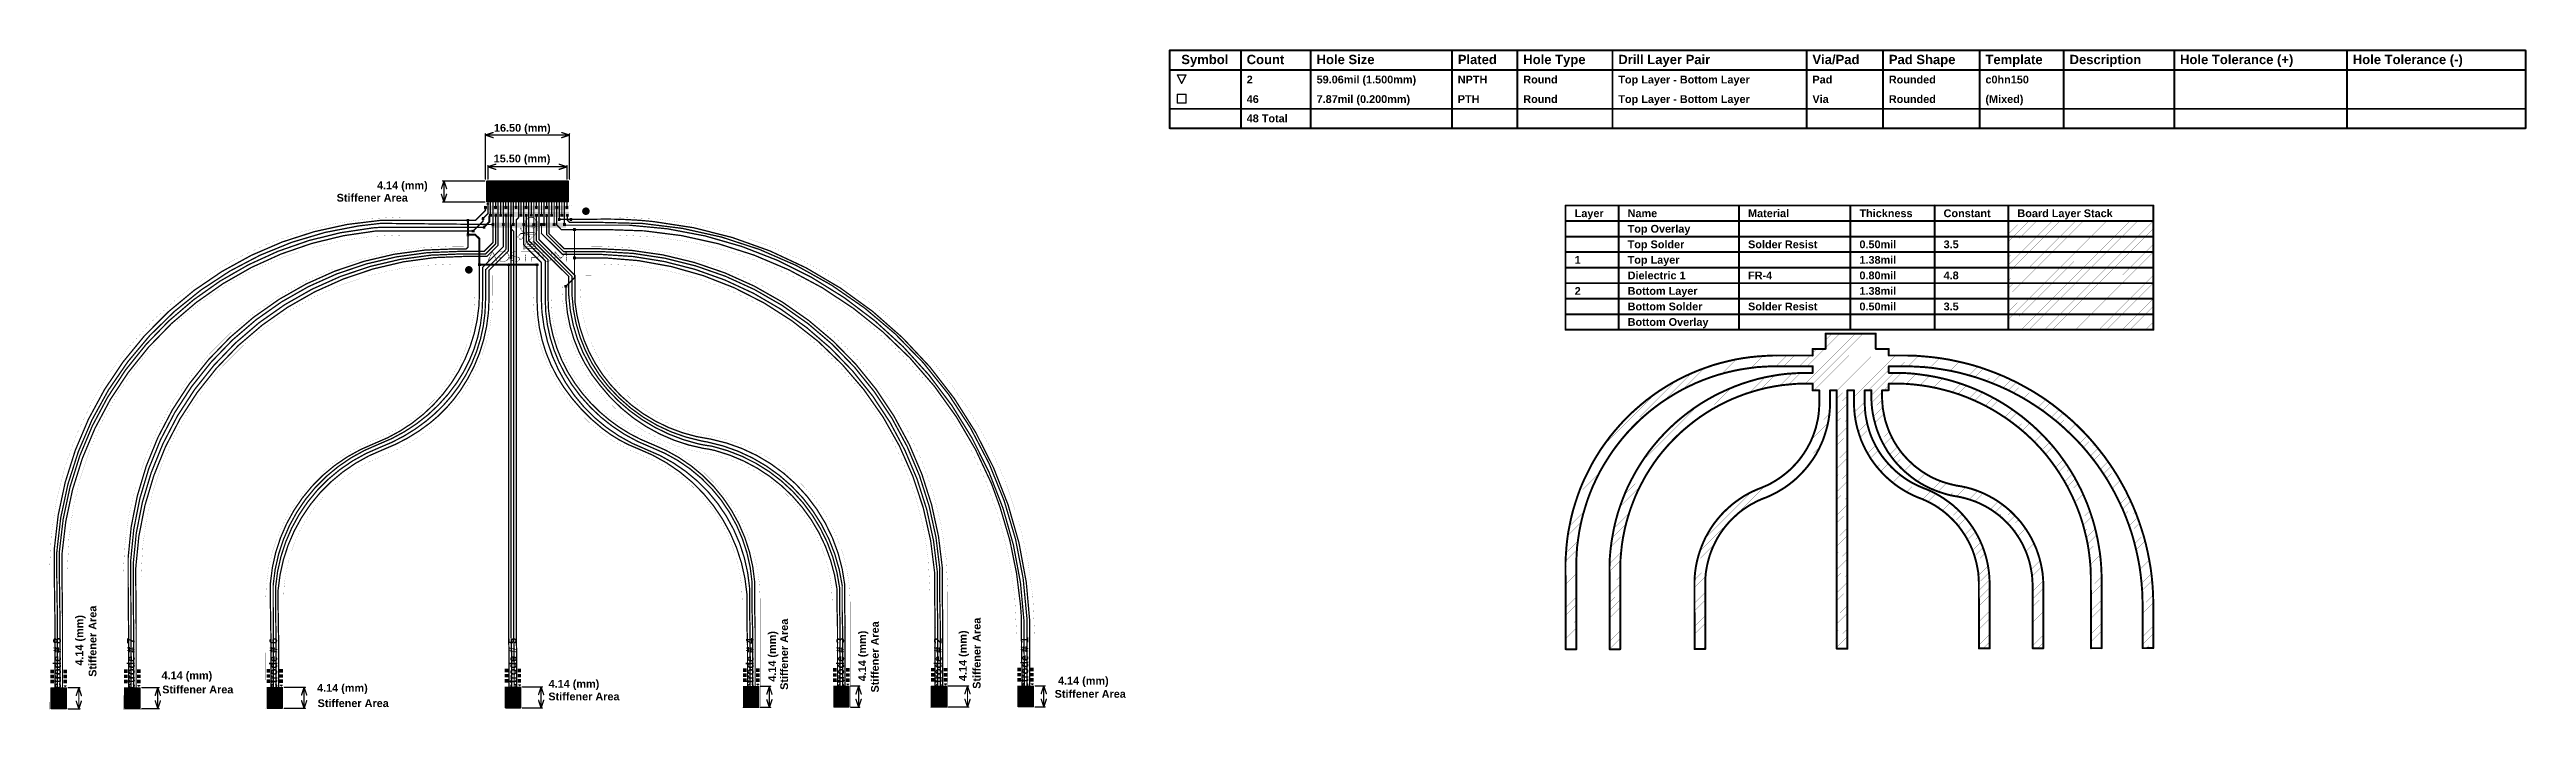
# Model space of a CAD drawing. Header units: millimetres. Extents: x 0 to 19.1, y 0 to 5.1.
import ezdxf

# ---------------------------------------------------------------- set-up
doc = ezdxf.new("R2010")
doc.units = ezdxf.units.MM
doc.header["$MEASUREMENT"] = 0
for name, color, linetype in [('BottomLayer', 5, 'Continuous'), ('BottomOverlay', 54, 'Continuous'), ('BottomPaste', 16, 'Continuous'), ('BottomSolder', 6, 'Continuous'), ('DrillDrawing', 1, 'Continuous'), ('Mechanical1', 6, 'Continuous'), ('Mechanical2', 216, 'Continuous'), ('PadHoleLayer', 156, 'Continuous'), ('TopLayer', 1, 'Continuous'), ('TopOverlay', 2, 'Continuous'), ('TopSolder', 216, 'Continuous'), ('ViaHoleLayer', 16, 'Continuous')]:
    doc.layers.add(name, color=color, linetype=linetype)
doc.styles.add('Arial', font='arialbd.ttf', dxfattribs={"height": 0.2})

msp = doc.modelspace()

# ---------------------------------------------------------------- texts
at = {"layer": 'DrillDrawing', "style": 'Arial'}
for s, height, p in [('Symbol', 0.072, (8.738, 4.984)), ('Count', 0.072, (9.243, 4.984)), ('Hole Size', 0.072, (9.783, 4.984)), ('Plated', 0.072, (10.873, 4.984)), ('Hole Type', 0.072, (11.379, 4.984)), ('Drill Layer Pair', 0.072, (12.113, 4.984)), ('Via/Pad', 0.072, (13.612, 4.984)), ('Pad Shape', 0.072, (14.202, 4.984)), ('Template', 0.072, (14.948, 4.984)), ('Description', 0.072, (15.598, 4.984)), ('Hole Tolerance (+)', 0.072, (16.451, 4.984)), ('Hole Tolerance (-)', 0.072, (17.785, 4.984)), ('2', 0.06, (9.243, 4.835)), ('59.06mil (1.500mm)', 0.06, (9.783, 4.835)), ('NPTH', 0.06, (10.873, 4.835)), ('Round', 0.06, (11.379, 4.835)), ('Top Layer - Bottom Layer', 0.06, (12.113, 4.835)), ('Pad', 0.06, (13.612, 4.835)), ('Rounded', 0.06, (14.202, 4.835)), ('c0hn150', 0.06, (14.948, 4.835)), ('46', 0.06, (9.243, 4.684)), ('48 Total', 0.06, (9.243, 4.535)), ('7.87mil (0.200mm)', 0.06, (9.783, 4.684)), ('PTH', 0.06, (10.873, 4.684)), ('Round', 0.06, (11.379, 4.684)), ('Top Layer - Bottom Layer', 0.06, (12.113, 4.684)), ('Via', 0.06, (13.612, 4.684)), ('Rounded', 0.06, (14.202, 4.684)), ('(Mixed)', 0.06, (14.948, 4.684)), ('Layer', 0.06, (11.776, 3.802)), ('Name', 0.06, (12.185, 3.802)), ('Material', 0.06, (13.115, 3.802)), ('Thickness', 0.06, (13.975, 3.802)), ('Constant', 0.06, (14.625, 3.802)), ('Board Layer Stack', 0.06, (15.195, 3.802)), ('Top Overlay', 0.06, (12.185, 3.682)), ('1', 0.06, (11.776, 3.442)), ('Top Solder', 0.06, (12.185, 3.562)), ('Top Layer', 0.06, (12.185, 3.442)), ('Solder Resist', 0.06, (13.115, 3.562)), ('0.50mil', 0.06, (13.975, 3.562)), ('1.38mil', 0.06, (13.975, 3.442)), ('3.5', 0.06, (14.625, 3.562)), ('2', 0.06, (11.776, 3.202)), ('Dielectric 1', 0.06, (12.185, 3.322)), ('Bottom Layer', 0.06, (12.185, 3.202)), ('FR-4', 0.06, (13.115, 3.322)), ('0.80mil', 0.06, (13.975, 3.322)), ('1.38mil', 0.06, (13.975, 3.202)), ('4.8', 0.06, (14.625, 3.322)), ('Bottom Solder', 0.06, (12.185, 3.082)), ('Solder Resist', 0.06, (13.115, 3.082)), ('0.50mil', 0.06, (13.975, 3.082)), ('3.5', 0.06, (14.625, 3.082)), ('Bottom Overlay', 0.06, (12.185, 2.962))]:
    msp.add_text(s, height=height, dxfattribs=at).set_placement(p)
at = {"layer": 'Mechanical1', "style": 'Arial'}
for s, p in [('16.50 (mm)', (3.43, 4.462)), ('15.50 (mm)', (3.428, 4.225)), ('Stiffener Area', (2.215, 3.922))]:
    msp.add_text(s, height=0.06, dxfattribs=at).set_placement(p)
for s, rotation, p in [('4.14 (mm)', 360, (2.527, 4.018)), ('Stiffener Area', 90, (0.36, 0.251)), ('4.14 (mm)', 90, (0.258, 0.337)), ('4.14 (mm)', 90, (5.608, 0.213)), ('Stiffener Area', 90, (5.701, 0.15)), ('4.14 (mm)', 90, (6.304, 0.216)), ('Stiffener Area', 90, (6.402, 0.13)), ('4.14 (mm)', 90, (7.081, 0.218)), ('Stiffener Area', 90, (7.188, 0.158)), ('4.14 (mm)', 360, (0.863, 0.232)), ('4.14 (mm)', 360, (2.064, 0.135)), ('4.14 (mm)', 360, (3.852, 0.167)), ('4.14 (mm)', 360, (7.786, 0.191)), ('Stiffener Area', 360, (0.868, 0.123)), ('Stiffener Area', 360, (2.068, 0.017)), ('Stiffener Area', 360, (3.85, 0.069)), ('Stiffener Area', 360, (7.76, 0.089))]:
    msp.add_text(s, height=0.06, rotation=rotation, dxfattribs=at).set_placement(p)
at = {"layer": 'TopOverlay', "style": 'Arial'}
for s, p in [('Electrode # 8', (0.086, 0.031)), ('Electrode # 7', (0.656, 0.031)), ('Electrode # 6', (1.756, 0.03)), ('Electrode # 5', (3.603, 0.03)), ('Electrode # 4', (5.436, 0.03)), ('Electrode # 3', (6.134, 0.031)), ('Electrode # 2', (6.888, 0.031)), ('Electrode # 1', (7.557, 0.037))]:
    msp.add_text(s, height=0.06, rotation=90, dxfattribs=at).set_placement(p)

# ---------------------------------------------------------------- blocks, each defined once
blk = doc.blocks.new('6_____R______P_____B_1')
at = {"layer": 'BottomLayer'}
for points in [[(-0.043, -0.079), (-0.055, -0.079), (-0.055, 0.079), (-0.043, 0.079)], [(-0.024, -0.079), (-0.035, -0.079), (-0.035, 0.079), (-0.024, 0.079)], [(-0.004, -0.079), (-0.016, -0.079), (-0.016, 0.079), (-0.004, 0.079)], [(0.016, -0.079), (0.004, -0.079), (0.004, 0.079), (0.016, 0.079)], [(0.035, -0.079), (0.024, -0.079), (0.024, 0.079), (0.035, 0.079)], [(0.055, -0.079), (0.043, -0.079), (0.043, 0.079), (0.055, 0.079)]]:
    blk.add_hatch(color=5, dxfattribs=at).paths.add_polyline_path(points)
at = {"layer": 'BottomPaste'}
for points in [[(-0.043, -0.079), (-0.055, -0.079), (-0.055, 0.079), (-0.043, 0.079)], [(-0.024, -0.079), (-0.035, -0.079), (-0.035, 0.079), (-0.024, 0.079)], [(-0.004, -0.079), (-0.016, -0.079), (-0.016, 0.079), (-0.004, 0.079)], [(0.016, -0.079), (0.004, -0.079), (0.004, 0.079), (0.016, 0.079)], [(0.035, -0.079), (0.024, -0.079), (0.024, 0.079), (0.035, 0.079)], [(0.055, -0.079), (0.043, -0.079), (0.043, 0.079), (0.055, 0.079)]]:
    blk.add_hatch(color=16, dxfattribs=at).paths.add_polyline_path(points)
at = {"layer": 'BottomSolder'}
for points in [[(-0.039, -0.083), (-0.059, -0.083), (-0.059, 0.083), (-0.039, 0.083)], [(-0.02, -0.083), (-0.039, -0.083), (-0.039, 0.083), (-0.02, 0.083)], [(0, -0.083), (-0.02, -0.083), (-0.02, 0.083), (0, 0.083)], [(0.02, -0.083), (0, -0.083), (0, 0.083), (0.02, 0.083)], [(0.039, -0.083), (0.02, -0.083), (0.02, 0.083), (0.039, 0.083)], [(0.059, -0.083), (0.039, -0.083), (0.039, 0.083), (0.059, 0.083)]]:
    blk.add_hatch(color=6, dxfattribs=at).paths.add_polyline_path(points)
at = {"layer": 'BottomOverlay'}
for points, const_width in [([(-0.061, 0.084), (0.061, 0.084)], 0.005), ([(-0.061, -0.078), (-0.061, 0.084)], 0.005), ([(0.043, 0.1), (0.058, 0.1)], 0.00787), ([(0.043, 0.1), (0.05, 0.093)], 0.00787), ([(0.051, 0.093), (0.058, 0.1)], 0.00787), ([(0.061, -0.079), (0.061, 0.084)], 0.005)]:
    blk.add_lwpolyline(points, dxfattribs=dict(at, const_width=const_width))
for points, const_width in [([(-0.062, 0.084, 1), (-0.06, 0.084, 1)], 0.0025), ([(-0.062, 0.084, 1), (-0.06, 0.084, 1)], 0.0025), ([(0.041, 0.1, 1), (0.045, 0.1, 1)], 0.00394), ([(0.041, 0.1, 1), (0.045, 0.1, 1)], 0.00394), ([(0.048, 0.093, 1), (0.052, 0.093, 1)], 0.00394), ([(0.049, 0.093, 1), (0.053, 0.093, 1)], 0.00394), ([(0.056, 0.1, 1), (0.06, 0.1, 1)], 0.00394), ([(0.056, 0.1, 1), (0.06, 0.1, 1)], 0.00394), ([(0.06, 0.084, 1), (0.062, 0.084, 1)], 0.0025), ([(0.06, 0.084, 1), (0.062, 0.084, 1)], 0.0025), ([(-0.062, -0.078, 1), (-0.06, -0.078, 1)], 0.0025), ([(0.06, -0.079, 1), (0.062, -0.079, 1)], 0.0025)]:
    blk.add_lwpolyline(points, format="xyb", close=True, dxfattribs=dict(at, const_width=const_width))
blk = doc.blocks.new('6_____R______P_____B_2')
at = {"layer": 'BottomLayer'}
for points in [[(-0.043, -0.079), (-0.055, -0.079), (-0.055, 0.079), (-0.043, 0.079)], [(-0.024, -0.079), (-0.035, -0.079), (-0.035, 0.079), (-0.024, 0.079)], [(-0.004, -0.079), (-0.016, -0.079), (-0.016, 0.079), (-0.004, 0.079)], [(0.016, -0.079), (0.004, -0.079), (0.004, 0.079), (0.016, 0.079)], [(0.035, -0.079), (0.024, -0.079), (0.024, 0.079), (0.035, 0.079)], [(0.055, -0.079), (0.043, -0.079), (0.043, 0.079), (0.055, 0.079)]]:
    blk.add_hatch(color=5, dxfattribs=at).paths.add_polyline_path(points)
at = {"layer": 'BottomPaste'}
for points in [[(-0.043, -0.079), (-0.055, -0.079), (-0.055, 0.079), (-0.043, 0.079)], [(-0.024, -0.079), (-0.035, -0.079), (-0.035, 0.079), (-0.024, 0.079)], [(-0.004, -0.079), (-0.016, -0.079), (-0.016, 0.079), (-0.004, 0.079)], [(0.016, -0.079), (0.004, -0.079), (0.004, 0.079), (0.016, 0.079)], [(0.035, -0.079), (0.024, -0.079), (0.024, 0.079), (0.035, 0.079)], [(0.055, -0.079), (0.043, -0.079), (0.043, 0.079), (0.055, 0.079)]]:
    blk.add_hatch(color=16, dxfattribs=at).paths.add_polyline_path(points)
at = {"layer": 'BottomSolder'}
for points in [[(-0.039, -0.083), (-0.059, -0.083), (-0.059, 0.083), (-0.039, 0.083)], [(-0.02, -0.083), (-0.039, -0.083), (-0.039, 0.083), (-0.02, 0.083)], [(0, -0.083), (-0.02, -0.083), (-0.02, 0.083), (0, 0.083)], [(0.02, -0.083), (0, -0.083), (0, 0.083), (0.02, 0.083)], [(0.039, -0.083), (0.02, -0.083), (0.02, 0.083), (0.039, 0.083)], [(0.059, -0.083), (0.039, -0.083), (0.039, 0.083), (0.059, 0.083)]]:
    blk.add_hatch(color=6, dxfattribs=at).paths.add_polyline_path(points)
at = {"layer": 'BottomOverlay'}
for points, const_width in [([(-0.061, 0.084), (0.061, 0.084)], 0.005), ([(-0.061, -0.078), (-0.061, 0.084)], 0.005), ([(0.043, 0.1), (0.058, 0.1)], 0.00787), ([(0.043, 0.1), (0.05, 0.093)], 0.00787), ([(0.051, 0.093), (0.058, 0.1)], 0.00787), ([(0.061, -0.079), (0.061, 0.084)], 0.005)]:
    blk.add_lwpolyline(points, dxfattribs=dict(at, const_width=const_width))
for points, const_width in [([(-0.062, 0.084, 1), (-0.06, 0.084, 1)], 0.0025), ([(-0.062, 0.084, 1), (-0.06, 0.084, 1)], 0.0025), ([(0.041, 0.1, 1), (0.045, 0.1, 1)], 0.00394), ([(0.041, 0.1, 1), (0.045, 0.1, 1)], 0.00394), ([(0.048, 0.093, 1), (0.052, 0.093, 1)], 0.00394), ([(0.049, 0.093, 1), (0.053, 0.093, 1)], 0.00394), ([(0.056, 0.1, 1), (0.06, 0.1, 1)], 0.00394), ([(0.056, 0.1, 1), (0.06, 0.1, 1)], 0.00394), ([(0.06, 0.084, 1), (0.062, 0.084, 1)], 0.0025), ([(0.06, 0.084, 1), (0.062, 0.084, 1)], 0.0025), ([(-0.062, -0.078, 1), (-0.06, -0.078, 1)], 0.0025), ([(0.06, -0.079, 1), (0.062, -0.079, 1)], 0.0025)]:
    blk.add_lwpolyline(points, format="xyb", close=True, dxfattribs=dict(at, const_width=const_width))
blk = doc.blocks.new('6_____R______P_____B_3')
at = {"layer": 'BottomLayer'}
for points in [[(-0.043, -0.079), (-0.055, -0.079), (-0.055, 0.079), (-0.043, 0.079)], [(-0.024, -0.079), (-0.035, -0.079), (-0.035, 0.079), (-0.024, 0.079)], [(-0.004, -0.079), (-0.016, -0.079), (-0.016, 0.079), (-0.004, 0.079)], [(0.016, -0.079), (0.004, -0.079), (0.004, 0.079), (0.016, 0.079)], [(0.035, -0.079), (0.024, -0.079), (0.024, 0.079), (0.035, 0.079)], [(0.055, -0.079), (0.043, -0.079), (0.043, 0.079), (0.055, 0.079)]]:
    blk.add_hatch(color=5, dxfattribs=at).paths.add_polyline_path(points)
at = {"layer": 'BottomPaste'}
for points in [[(-0.043, -0.079), (-0.055, -0.079), (-0.055, 0.079), (-0.043, 0.079)], [(-0.024, -0.079), (-0.035, -0.079), (-0.035, 0.079), (-0.024, 0.079)], [(-0.004, -0.079), (-0.016, -0.079), (-0.016, 0.079), (-0.004, 0.079)], [(0.016, -0.079), (0.004, -0.079), (0.004, 0.079), (0.016, 0.079)], [(0.035, -0.079), (0.024, -0.079), (0.024, 0.079), (0.035, 0.079)], [(0.055, -0.079), (0.043, -0.079), (0.043, 0.079), (0.055, 0.079)]]:
    blk.add_hatch(color=16, dxfattribs=at).paths.add_polyline_path(points)
at = {"layer": 'BottomSolder'}
for points in [[(-0.039, -0.083), (-0.059, -0.083), (-0.059, 0.083), (-0.039, 0.083)], [(-0.02, -0.083), (-0.039, -0.083), (-0.039, 0.083), (-0.02, 0.083)], [(0, -0.083), (-0.02, -0.083), (-0.02, 0.083), (0, 0.083)], [(0.02, -0.083), (0, -0.083), (0, 0.083), (0.02, 0.083)], [(0.039, -0.083), (0.02, -0.083), (0.02, 0.083), (0.039, 0.083)], [(0.059, -0.083), (0.039, -0.083), (0.039, 0.083), (0.059, 0.083)]]:
    blk.add_hatch(color=6, dxfattribs=at).paths.add_polyline_path(points)
at = {"layer": 'BottomOverlay'}
for points, const_width in [([(-0.061, -0.078), (-0.061, 0.084)], 0.005), ([(-0.061, 0.084), (0.061, 0.084)], 0.005), ([(0.043, 0.1), (0.05, 0.093)], 0.00787), ([(0.043, 0.1), (0.058, 0.1)], 0.00787), ([(0.051, 0.093), (0.058, 0.1)], 0.00787), ([(0.061, -0.079), (0.061, 0.084)], 0.005)]:
    blk.add_lwpolyline(points, dxfattribs=dict(at, const_width=const_width))
for points, const_width in [([(-0.062, 0.084, 1), (-0.06, 0.084, 1)], 0.0025), ([(-0.062, 0.084, 1), (-0.06, 0.084, 1)], 0.0025), ([(0.041, 0.1, 1), (0.045, 0.1, 1)], 0.00394), ([(0.041, 0.1, 1), (0.045, 0.1, 1)], 0.00394), ([(0.048, 0.093, 1), (0.052, 0.093, 1)], 0.00394), ([(0.049, 0.093, 1), (0.053, 0.093, 1)], 0.00394), ([(0.056, 0.1, 1), (0.06, 0.1, 1)], 0.00394), ([(0.056, 0.1, 1), (0.06, 0.1, 1)], 0.00394), ([(0.06, 0.084, 1), (0.062, 0.084, 1)], 0.0025), ([(0.06, 0.084, 1), (0.062, 0.084, 1)], 0.0025), ([(-0.062, -0.078, 1), (-0.06, -0.078, 1)], 0.0025), ([(0.06, -0.079, 1), (0.062, -0.079, 1)], 0.0025)]:
    blk.add_lwpolyline(points, format="xyb", close=True, dxfattribs=dict(at, const_width=const_width))
blk = doc.blocks.new('6_____R______P_____B_4')
at = {"layer": 'BottomLayer'}
for points in [[(-0.043, -0.079), (-0.055, -0.079), (-0.055, 0.079), (-0.043, 0.079)], [(-0.024, -0.079), (-0.035, -0.079), (-0.035, 0.079), (-0.024, 0.079)], [(-0.004, -0.079), (-0.016, -0.079), (-0.016, 0.079), (-0.004, 0.079)], [(0.016, -0.079), (0.004, -0.079), (0.004, 0.079), (0.016, 0.079)], [(0.035, -0.079), (0.024, -0.079), (0.024, 0.079), (0.035, 0.079)], [(0.055, -0.079), (0.043, -0.079), (0.043, 0.079), (0.055, 0.079)]]:
    blk.add_hatch(color=5, dxfattribs=at).paths.add_polyline_path(points)
at = {"layer": 'BottomPaste'}
for points in [[(-0.043, -0.079), (-0.055, -0.079), (-0.055, 0.079), (-0.043, 0.079)], [(-0.024, -0.079), (-0.035, -0.079), (-0.035, 0.079), (-0.024, 0.079)], [(-0.004, -0.079), (-0.016, -0.079), (-0.016, 0.079), (-0.004, 0.079)], [(0.016, -0.079), (0.004, -0.079), (0.004, 0.079), (0.016, 0.079)], [(0.035, -0.079), (0.024, -0.079), (0.024, 0.079), (0.035, 0.079)], [(0.055, -0.079), (0.043, -0.079), (0.043, 0.079), (0.055, 0.079)]]:
    blk.add_hatch(color=16, dxfattribs=at).paths.add_polyline_path(points)
at = {"layer": 'BottomSolder'}
for points in [[(-0.039, -0.083), (-0.059, -0.083), (-0.059, 0.083), (-0.039, 0.083)], [(-0.02, -0.083), (-0.039, -0.083), (-0.039, 0.083), (-0.02, 0.083)], [(0, -0.083), (-0.02, -0.083), (-0.02, 0.083), (0, 0.083)], [(0.02, -0.083), (0, -0.083), (0, 0.083), (0.02, 0.083)], [(0.039, -0.083), (0.02, -0.083), (0.02, 0.083), (0.039, 0.083)], [(0.059, -0.083), (0.039, -0.083), (0.039, 0.083), (0.059, 0.083)]]:
    blk.add_hatch(color=6, dxfattribs=at).paths.add_polyline_path(points)
at = {"layer": 'BottomOverlay'}
for points, const_width in [([(-0.061, 0.084), (0.061, 0.084)], 0.005), ([(-0.061, -0.078), (-0.061, 0.084)], 0.005), ([(0.043, 0.1), (0.058, 0.1)], 0.00787), ([(0.043, 0.1), (0.05, 0.093)], 0.00787), ([(0.051, 0.093), (0.058, 0.1)], 0.00787), ([(0.061, -0.079), (0.061, 0.084)], 0.005)]:
    blk.add_lwpolyline(points, dxfattribs=dict(at, const_width=const_width))
for points, const_width in [([(-0.062, 0.084, 1), (-0.06, 0.084, 1)], 0.0025), ([(-0.062, 0.084, 1), (-0.06, 0.084, 1)], 0.0025), ([(0.041, 0.1, 1), (0.045, 0.1, 1)], 0.00394), ([(0.041, 0.1, 1), (0.045, 0.1, 1)], 0.00394), ([(0.048, 0.093, 1), (0.052, 0.093, 1)], 0.00394), ([(0.049, 0.093, 1), (0.053, 0.093, 1)], 0.00394), ([(0.056, 0.1, 1), (0.06, 0.1, 1)], 0.00394), ([(0.056, 0.1, 1), (0.06, 0.1, 1)], 0.00394), ([(0.06, 0.084, 1), (0.062, 0.084, 1)], 0.0025), ([(0.06, 0.084, 1), (0.062, 0.084, 1)], 0.0025), ([(-0.062, -0.078, 1), (-0.06, -0.078, 1)], 0.0025), ([(0.06, -0.079, 1), (0.062, -0.079, 1)], 0.0025)]:
    blk.add_lwpolyline(points, format="xyb", close=True, dxfattribs=dict(at, const_width=const_width))
blk = doc.blocks.new('6_____R______P_____B_5')
at = {"layer": 'BottomLayer'}
for points in [[(-0.043, -0.079), (-0.055, -0.079), (-0.055, 0.079), (-0.043, 0.079)], [(-0.024, -0.079), (-0.035, -0.079), (-0.035, 0.079), (-0.024, 0.079)], [(-0.004, -0.079), (-0.016, -0.079), (-0.016, 0.079), (-0.004, 0.079)], [(0.016, -0.079), (0.004, -0.079), (0.004, 0.079), (0.016, 0.079)], [(0.035, -0.079), (0.024, -0.079), (0.024, 0.079), (0.035, 0.079)], [(0.055, -0.079), (0.043, -0.079), (0.043, 0.079), (0.055, 0.079)]]:
    blk.add_hatch(color=5, dxfattribs=at).paths.add_polyline_path(points)
at = {"layer": 'BottomPaste'}
for points in [[(-0.043, -0.079), (-0.055, -0.079), (-0.055, 0.079), (-0.043, 0.079)], [(-0.024, -0.079), (-0.035, -0.079), (-0.035, 0.079), (-0.024, 0.079)], [(-0.004, -0.079), (-0.016, -0.079), (-0.016, 0.079), (-0.004, 0.079)], [(0.016, -0.079), (0.004, -0.079), (0.004, 0.079), (0.016, 0.079)], [(0.035, -0.079), (0.024, -0.079), (0.024, 0.079), (0.035, 0.079)], [(0.055, -0.079), (0.043, -0.079), (0.043, 0.079), (0.055, 0.079)]]:
    blk.add_hatch(color=16, dxfattribs=at).paths.add_polyline_path(points)
at = {"layer": 'BottomSolder'}
for points in [[(-0.039, -0.083), (-0.059, -0.083), (-0.059, 0.083), (-0.039, 0.083)], [(-0.02, -0.083), (-0.039, -0.083), (-0.039, 0.083), (-0.02, 0.083)], [(0, -0.083), (-0.02, -0.083), (-0.02, 0.083), (0, 0.083)], [(0.02, -0.083), (0, -0.083), (0, 0.083), (0.02, 0.083)], [(0.039, -0.083), (0.02, -0.083), (0.02, 0.083), (0.039, 0.083)], [(0.059, -0.083), (0.039, -0.083), (0.039, 0.083), (0.059, 0.083)]]:
    blk.add_hatch(color=6, dxfattribs=at).paths.add_polyline_path(points)
at = {"layer": 'BottomOverlay'}
for points, const_width in [([(-0.061, 0.084), (0.061, 0.084)], 0.005), ([(-0.061, -0.078), (-0.061, 0.084)], 0.005), ([(0.043, 0.1), (0.058, 0.1)], 0.00787), ([(0.043, 0.1), (0.05, 0.093)], 0.00787), ([(0.051, 0.093), (0.058, 0.1)], 0.00787), ([(0.061, -0.079), (0.061, 0.084)], 0.005)]:
    blk.add_lwpolyline(points, dxfattribs=dict(at, const_width=const_width))
for points, const_width in [([(-0.062, 0.084, 1), (-0.06, 0.084, 1)], 0.0025), ([(-0.062, 0.084, 1), (-0.06, 0.084, 1)], 0.0025), ([(0.041, 0.1, 1), (0.045, 0.1, 1)], 0.00394), ([(0.041, 0.1, 1), (0.045, 0.1, 1)], 0.00394), ([(0.048, 0.093, 1), (0.052, 0.093, 1)], 0.00394), ([(0.049, 0.093, 1), (0.053, 0.093, 1)], 0.00394), ([(0.056, 0.1, 1), (0.06, 0.1, 1)], 0.00394), ([(0.056, 0.1, 1), (0.06, 0.1, 1)], 0.00394), ([(0.06, 0.084, 1), (0.062, 0.084, 1)], 0.0025), ([(0.06, 0.084, 1), (0.062, 0.084, 1)], 0.0025), ([(-0.062, -0.078, 1), (-0.06, -0.078, 1)], 0.0025), ([(0.06, -0.079, 1), (0.062, -0.079, 1)], 0.0025)]:
    blk.add_lwpolyline(points, format="xyb", close=True, dxfattribs=dict(at, const_width=const_width))
blk = doc.blocks.new('6_____R______P_____B_6')
at = {"layer": 'BottomLayer'}
for points in [[(-0.043, -0.079), (-0.055, -0.079), (-0.055, 0.079), (-0.043, 0.079)], [(-0.024, -0.079), (-0.035, -0.079), (-0.035, 0.079), (-0.024, 0.079)], [(-0.004, -0.079), (-0.016, -0.079), (-0.016, 0.079), (-0.004, 0.079)], [(0.016, -0.079), (0.004, -0.079), (0.004, 0.079), (0.016, 0.079)], [(0.035, -0.079), (0.024, -0.079), (0.024, 0.079), (0.035, 0.079)], [(0.055, -0.079), (0.043, -0.079), (0.043, 0.079), (0.055, 0.079)]]:
    blk.add_hatch(color=5, dxfattribs=at).paths.add_polyline_path(points)
at = {"layer": 'BottomPaste'}
for points in [[(-0.043, -0.079), (-0.055, -0.079), (-0.055, 0.079), (-0.043, 0.079)], [(-0.024, -0.079), (-0.035, -0.079), (-0.035, 0.079), (-0.024, 0.079)], [(-0.004, -0.079), (-0.016, -0.079), (-0.016, 0.079), (-0.004, 0.079)], [(0.016, -0.079), (0.004, -0.079), (0.004, 0.079), (0.016, 0.079)], [(0.035, -0.079), (0.024, -0.079), (0.024, 0.079), (0.035, 0.079)], [(0.055, -0.079), (0.043, -0.079), (0.043, 0.079), (0.055, 0.079)]]:
    blk.add_hatch(color=16, dxfattribs=at).paths.add_polyline_path(points)
at = {"layer": 'BottomSolder'}
for points in [[(-0.039, -0.083), (-0.059, -0.083), (-0.059, 0.083), (-0.039, 0.083)], [(-0.02, -0.083), (-0.039, -0.083), (-0.039, 0.083), (-0.02, 0.083)], [(0, -0.083), (-0.02, -0.083), (-0.02, 0.083), (0, 0.083)], [(0.02, -0.083), (0, -0.083), (0, 0.083), (0.02, 0.083)], [(0.039, -0.083), (0.02, -0.083), (0.02, 0.083), (0.039, 0.083)], [(0.059, -0.083), (0.039, -0.083), (0.039, 0.083), (0.059, 0.083)]]:
    blk.add_hatch(color=6, dxfattribs=at).paths.add_polyline_path(points)
at = {"layer": 'BottomOverlay'}
for points, const_width in [([(-0.061, 0.084), (0.061, 0.084)], 0.005), ([(-0.061, -0.078), (-0.061, 0.084)], 0.005), ([(0.043, 0.1), (0.058, 0.1)], 0.00787), ([(0.043, 0.1), (0.05, 0.093)], 0.00787), ([(0.051, 0.093), (0.058, 0.1)], 0.00787), ([(0.061, -0.079), (0.061, 0.084)], 0.005)]:
    blk.add_lwpolyline(points, dxfattribs=dict(at, const_width=const_width))
for points, const_width in [([(-0.062, 0.084, 1), (-0.06, 0.084, 1)], 0.0025), ([(-0.062, 0.084, 1), (-0.06, 0.084, 1)], 0.0025), ([(0.041, 0.1, 1), (0.045, 0.1, 1)], 0.00394), ([(0.041, 0.1, 1), (0.045, 0.1, 1)], 0.00394), ([(0.048, 0.093, 1), (0.052, 0.093, 1)], 0.00394), ([(0.049, 0.093, 1), (0.053, 0.093, 1)], 0.00394), ([(0.056, 0.1, 1), (0.06, 0.1, 1)], 0.00394), ([(0.056, 0.1, 1), (0.06, 0.1, 1)], 0.00394), ([(0.06, 0.084, 1), (0.062, 0.084, 1)], 0.0025), ([(0.06, 0.084, 1), (0.062, 0.084, 1)], 0.0025), ([(-0.062, -0.078, 1), (-0.06, -0.078, 1)], 0.0025), ([(0.06, -0.079, 1), (0.062, -0.079, 1)], 0.0025)]:
    blk.add_lwpolyline(points, format="xyb", close=True, dxfattribs=dict(at, const_width=const_width))
blk = doc.blocks.new('32_____R______P_____B_7')
at = {"layer": 'BottomLayer'}
for points in [[(-0.299, -0.079), (-0.311, -0.079), (-0.311, 0.079), (-0.299, 0.079)], [(-0.28, -0.079), (-0.291, -0.079), (-0.291, 0.079), (-0.28, 0.079)], [(-0.26, -0.079), (-0.272, -0.079), (-0.272, 0.079), (-0.26, 0.079)], [(-0.24, -0.079), (-0.252, -0.079), (-0.252, 0.079), (-0.24, 0.079)], [(-0.22, -0.079), (-0.232, -0.079), (-0.232, 0.079), (-0.22, 0.079)], [(-0.201, -0.079), (-0.213, -0.079), (-0.213, 0.079), (-0.201, 0.079)], [(-0.181, -0.079), (-0.193, -0.079), (-0.193, 0.079), (-0.181, 0.079)], [(-0.161, -0.079), (-0.173, -0.079), (-0.173, 0.079), (-0.161, 0.079)], [(-0.142, -0.079), (-0.154, -0.079), (-0.154, 0.079), (-0.142, 0.079)], [(-0.122, -0.079), (-0.134, -0.079), (-0.134, 0.079), (-0.122, 0.079)], [(-0.102, -0.079), (-0.114, -0.079), (-0.114, 0.079), (-0.102, 0.079)], [(-0.083, -0.079), (-0.094, -0.079), (-0.094, 0.079), (-0.083, 0.079)], [(-0.063, -0.079), (-0.075, -0.079), (-0.075, 0.079), (-0.063, 0.079)], [(-0.043, -0.079), (-0.055, -0.079), (-0.055, 0.079), (-0.043, 0.079)], [(-0.024, -0.079), (-0.035, -0.079), (-0.035, 0.079), (-0.024, 0.079)], [(-0.004, -0.079), (-0.016, -0.079), (-0.016, 0.079), (-0.004, 0.079)], [(0.016, -0.079), (0.004, -0.079), (0.004, 0.079), (0.016, 0.079)], [(0.035, -0.079), (0.024, -0.079), (0.024, 0.079), (0.035, 0.079)], [(0.055, -0.079), (0.043, -0.079), (0.043, 0.079), (0.055, 0.079)], [(0.075, -0.079), (0.063, -0.079), (0.063, 0.079), (0.075, 0.079)], [(0.094, -0.079), (0.083, -0.079), (0.083, 0.079), (0.094, 0.079)], [(0.114, -0.079), (0.102, -0.079), (0.102, 0.079), (0.114, 0.079)], [(0.134, -0.079), (0.122, -0.079), (0.122, 0.079), (0.134, 0.079)], [(0.154, -0.079), (0.142, -0.079), (0.142, 0.079), (0.154, 0.079)], [(0.173, -0.079), (0.161, -0.079), (0.161, 0.079), (0.173, 0.079)], [(0.193, -0.079), (0.181, -0.079), (0.181, 0.079), (0.193, 0.079)], [(0.213, -0.079), (0.201, -0.079), (0.201, 0.079), (0.213, 0.079)], [(0.232, -0.079), (0.22, -0.079), (0.22, 0.079), (0.232, 0.079)], [(0.252, -0.079), (0.24, -0.079), (0.24, 0.079), (0.252, 0.079)], [(0.272, -0.079), (0.26, -0.079), (0.26, 0.079), (0.272, 0.079)], [(0.291, -0.079), (0.28, -0.079), (0.28, 0.079), (0.291, 0.079)], [(0.311, -0.079), (0.299, -0.079), (0.299, 0.079), (0.311, 0.079)]]:
    blk.add_hatch(color=5, dxfattribs=at).paths.add_polyline_path(points)
at = {"layer": 'BottomPaste'}
for points in [[(-0.299, -0.079), (-0.311, -0.079), (-0.311, 0.079), (-0.299, 0.079)], [(-0.28, -0.079), (-0.291, -0.079), (-0.291, 0.079), (-0.28, 0.079)], [(-0.26, -0.079), (-0.272, -0.079), (-0.272, 0.079), (-0.26, 0.079)], [(-0.24, -0.079), (-0.252, -0.079), (-0.252, 0.079), (-0.24, 0.079)], [(-0.22, -0.079), (-0.232, -0.079), (-0.232, 0.079), (-0.22, 0.079)], [(-0.201, -0.079), (-0.213, -0.079), (-0.213, 0.079), (-0.201, 0.079)], [(-0.181, -0.079), (-0.193, -0.079), (-0.193, 0.079), (-0.181, 0.079)], [(-0.161, -0.079), (-0.173, -0.079), (-0.173, 0.079), (-0.161, 0.079)], [(-0.142, -0.079), (-0.154, -0.079), (-0.154, 0.079), (-0.142, 0.079)], [(-0.122, -0.079), (-0.134, -0.079), (-0.134, 0.079), (-0.122, 0.079)], [(-0.102, -0.079), (-0.114, -0.079), (-0.114, 0.079), (-0.102, 0.079)], [(-0.083, -0.079), (-0.094, -0.079), (-0.094, 0.079), (-0.083, 0.079)], [(-0.063, -0.079), (-0.075, -0.079), (-0.075, 0.079), (-0.063, 0.079)], [(-0.043, -0.079), (-0.055, -0.079), (-0.055, 0.079), (-0.043, 0.079)], [(-0.024, -0.079), (-0.035, -0.079), (-0.035, 0.079), (-0.024, 0.079)], [(-0.004, -0.079), (-0.016, -0.079), (-0.016, 0.079), (-0.004, 0.079)], [(0.016, -0.079), (0.004, -0.079), (0.004, 0.079), (0.016, 0.079)], [(0.035, -0.079), (0.024, -0.079), (0.024, 0.079), (0.035, 0.079)], [(0.055, -0.079), (0.043, -0.079), (0.043, 0.079), (0.055, 0.079)], [(0.075, -0.079), (0.063, -0.079), (0.063, 0.079), (0.075, 0.079)], [(0.094, -0.079), (0.083, -0.079), (0.083, 0.079), (0.094, 0.079)], [(0.114, -0.079), (0.102, -0.079), (0.102, 0.079), (0.114, 0.079)], [(0.134, -0.079), (0.122, -0.079), (0.122, 0.079), (0.134, 0.079)], [(0.154, -0.079), (0.142, -0.079), (0.142, 0.079), (0.154, 0.079)], [(0.173, -0.079), (0.161, -0.079), (0.161, 0.079), (0.173, 0.079)], [(0.193, -0.079), (0.181, -0.079), (0.181, 0.079), (0.193, 0.079)], [(0.213, -0.079), (0.201, -0.079), (0.201, 0.079), (0.213, 0.079)], [(0.232, -0.079), (0.22, -0.079), (0.22, 0.079), (0.232, 0.079)], [(0.252, -0.079), (0.24, -0.079), (0.24, 0.079), (0.252, 0.079)], [(0.272, -0.079), (0.26, -0.079), (0.26, 0.079), (0.272, 0.079)], [(0.291, -0.079), (0.28, -0.079), (0.28, 0.079), (0.291, 0.079)], [(0.311, -0.079), (0.299, -0.079), (0.299, 0.079), (0.311, 0.079)]]:
    blk.add_hatch(color=16, dxfattribs=at).paths.add_polyline_path(points)
at = {"layer": 'BottomSolder'}
for points in [[(-0.295, -0.083), (-0.315, -0.083), (-0.315, 0.083), (-0.295, 0.083)], [(-0.276, -0.083), (-0.295, -0.083), (-0.295, 0.083), (-0.276, 0.083)], [(-0.256, -0.083), (-0.276, -0.083), (-0.276, 0.083), (-0.256, 0.083)], [(-0.236, -0.083), (-0.256, -0.083), (-0.256, 0.083), (-0.236, 0.083)], [(-0.216, -0.083), (-0.236, -0.083), (-0.236, 0.083), (-0.216, 0.083)], [(-0.197, -0.083), (-0.217, -0.083), (-0.217, 0.083), (-0.197, 0.083)], [(-0.177, -0.083), (-0.197, -0.083), (-0.197, 0.083), (-0.177, 0.083)], [(-0.157, -0.083), (-0.177, -0.083), (-0.177, 0.083), (-0.157, 0.083)], [(-0.138, -0.083), (-0.158, -0.083), (-0.158, 0.083), (-0.138, 0.083)], [(-0.118, -0.083), (-0.138, -0.083), (-0.138, 0.083), (-0.118, 0.083)], [(-0.098, -0.083), (-0.118, -0.083), (-0.118, 0.083), (-0.098, 0.083)], [(-0.079, -0.083), (-0.098, -0.083), (-0.098, 0.083), (-0.079, 0.083)], [(-0.059, -0.083), (-0.079, -0.083), (-0.079, 0.083), (-0.059, 0.083)], [(-0.039, -0.083), (-0.059, -0.083), (-0.059, 0.083), (-0.039, 0.083)], [(-0.02, -0.083), (-0.039, -0.083), (-0.039, 0.083), (-0.02, 0.083)], [(0, -0.083), (-0.02, -0.083), (-0.02, 0.083), (0, 0.083)], [(0.02, -0.083), (0, -0.083), (0, 0.083), (0.02, 0.083)], [(0.039, -0.083), (0.02, -0.083), (0.02, 0.083), (0.039, 0.083)], [(0.059, -0.083), (0.039, -0.083), (0.039, 0.083), (0.059, 0.083)], [(0.079, -0.083), (0.059, -0.083), (0.059, 0.083), (0.079, 0.083)], [(0.098, -0.083), (0.079, -0.083), (0.079, 0.083), (0.098, 0.083)], [(0.118, -0.083), (0.098, -0.083), (0.098, 0.083), (0.118, 0.083)], [(0.138, -0.083), (0.118, -0.083), (0.118, 0.083), (0.138, 0.083)], [(0.158, -0.083), (0.138, -0.083), (0.138, 0.083), (0.158, 0.083)], [(0.177, -0.083), (0.157, -0.083), (0.157, 0.083), (0.177, 0.083)], [(0.197, -0.083), (0.177, -0.083), (0.177, 0.083), (0.197, 0.083)], [(0.217, -0.083), (0.197, -0.083), (0.197, 0.083), (0.217, 0.083)], [(0.236, -0.083), (0.216, -0.083), (0.216, 0.083), (0.236, 0.083)], [(0.256, -0.083), (0.236, -0.083), (0.236, 0.083), (0.256, 0.083)], [(0.276, -0.083), (0.256, -0.083), (0.256, 0.083), (0.276, 0.083)], [(0.295, -0.083), (0.276, -0.083), (0.276, 0.083), (0.295, 0.083)], [(0.315, -0.083), (0.295, -0.083), (0.295, 0.083), (0.315, 0.083)]]:
    blk.add_hatch(color=6, dxfattribs=at).paths.add_polyline_path(points)
at = {"layer": 'BottomOverlay'}
for points, const_width in [([(-0.317, 0.084), (-0.317, -0.079)], 0.005), ([(0.317, 0.084), (-0.317, 0.084)], 0.005), ([(0.317, 0.084), (0.195, 0.084)], 0.005), ([(0.314, 0.1), (0.299, 0.1)], 0.00787), ([(0.306, 0.093), (0.299, 0.1)], 0.00787), ([(0.314, 0.1), (0.307, 0.093)], 0.00787), ([(0.317, 0.084), (0.317, -0.079)], 0.005)]:
    blk.add_lwpolyline(points, dxfattribs=dict(at, const_width=const_width))
for points, const_width in [([(-0.318, 0.084, 1), (-0.315, 0.084, 1)], 0.0025), ([(-0.318, 0.084, 1), (-0.315, 0.084, 1)], 0.0025), ([(0.194, 0.084, 1), (0.196, 0.084, 1)], 0.0025), ([(0.297, 0.1, 1), (0.301, 0.1, 1)], 0.00394), ([(0.297, 0.1, 1), (0.301, 0.1, 1)], 0.00394), ([(0.304, 0.093, 1), (0.308, 0.093, 1)], 0.00394), ([(0.305, 0.093, 1), (0.309, 0.093, 1)], 0.00394), ([(0.312, 0.1, 1), (0.316, 0.1, 1)], 0.00394), ([(0.312, 0.1, 1), (0.316, 0.1, 1)], 0.00394), ([(0.315, 0.084, 1), (0.318, 0.084, 1)], 0.0025), ([(0.315, 0.084, 1), (0.318, 0.084, 1)], 0.0025), ([(0.315, 0.084, 1), (0.318, 0.084, 1)], 0.0025), ([(-0.318, -0.079, 1), (-0.315, -0.079, 1)], 0.0025), ([(0.315, -0.079, 1), (0.318, -0.079, 1)], 0.0025)]:
    blk.add_lwpolyline(points, format="xyb", close=True, dxfattribs=dict(at, const_width=const_width))
blk = doc.blocks.new('6_____R______P_____B_8')
at = {"layer": 'BottomLayer'}
for points in [[(-0.043, -0.079), (-0.055, -0.079), (-0.055, 0.079), (-0.043, 0.079)], [(-0.024, -0.079), (-0.035, -0.079), (-0.035, 0.079), (-0.024, 0.079)], [(-0.004, -0.079), (-0.016, -0.079), (-0.016, 0.079), (-0.004, 0.079)], [(0.016, -0.079), (0.004, -0.079), (0.004, 0.079), (0.016, 0.079)], [(0.035, -0.079), (0.024, -0.079), (0.024, 0.079), (0.035, 0.079)], [(0.055, -0.079), (0.043, -0.079), (0.043, 0.079), (0.055, 0.079)]]:
    blk.add_hatch(color=5, dxfattribs=at).paths.add_polyline_path(points)
at = {"layer": 'BottomPaste'}
for points in [[(-0.043, -0.079), (-0.055, -0.079), (-0.055, 0.079), (-0.043, 0.079)], [(-0.024, -0.079), (-0.035, -0.079), (-0.035, 0.079), (-0.024, 0.079)], [(-0.004, -0.079), (-0.016, -0.079), (-0.016, 0.079), (-0.004, 0.079)], [(0.016, -0.079), (0.004, -0.079), (0.004, 0.079), (0.016, 0.079)], [(0.035, -0.079), (0.024, -0.079), (0.024, 0.079), (0.035, 0.079)], [(0.055, -0.079), (0.043, -0.079), (0.043, 0.079), (0.055, 0.079)]]:
    blk.add_hatch(color=16, dxfattribs=at).paths.add_polyline_path(points)
at = {"layer": 'BottomSolder'}
for points in [[(-0.039, -0.083), (-0.059, -0.083), (-0.059, 0.083), (-0.039, 0.083)], [(-0.02, -0.083), (-0.039, -0.083), (-0.039, 0.083), (-0.02, 0.083)], [(0, -0.083), (-0.02, -0.083), (-0.02, 0.083), (0, 0.083)], [(0.02, -0.083), (0, -0.083), (0, 0.083), (0.02, 0.083)], [(0.039, -0.083), (0.02, -0.083), (0.02, 0.083), (0.039, 0.083)], [(0.059, -0.083), (0.039, -0.083), (0.039, 0.083), (0.059, 0.083)]]:
    blk.add_hatch(color=6, dxfattribs=at).paths.add_polyline_path(points)
at = {"layer": 'BottomOverlay'}
for points, const_width in [([(-0.061, 0.084), (0.061, 0.084)], 0.005), ([(-0.061, -0.078), (-0.061, 0.084)], 0.005), ([(0.043, 0.1), (0.058, 0.1)], 0.00787), ([(0.043, 0.1), (0.05, 0.093)], 0.00787), ([(0.051, 0.093), (0.058, 0.1)], 0.00787), ([(0.061, -0.079), (0.061, 0.084)], 0.005)]:
    blk.add_lwpolyline(points, dxfattribs=dict(at, const_width=const_width))
for points, const_width in [([(-0.062, 0.084, 1), (-0.06, 0.084, 1)], 0.0025), ([(-0.062, 0.084, 1), (-0.06, 0.084, 1)], 0.0025), ([(0.041, 0.1, 1), (0.045, 0.1, 1)], 0.00394), ([(0.041, 0.1, 1), (0.045, 0.1, 1)], 0.00394), ([(0.048, 0.093, 1), (0.052, 0.093, 1)], 0.00394), ([(0.049, 0.093, 1), (0.053, 0.093, 1)], 0.00394), ([(0.056, 0.1, 1), (0.06, 0.1, 1)], 0.00394), ([(0.056, 0.1, 1), (0.06, 0.1, 1)], 0.00394), ([(0.06, 0.084, 1), (0.062, 0.084, 1)], 0.0025), ([(0.06, 0.084, 1), (0.062, 0.084, 1)], 0.0025), ([(-0.062, -0.078, 1), (-0.06, -0.078, 1)], 0.0025), ([(0.06, -0.079, 1), (0.062, -0.079, 1)], 0.0025)]:
    blk.add_lwpolyline(points, format="xyb", close=True, dxfattribs=dict(at, const_width=const_width))
blk = doc.blocks.new('6_____R______P_____B_9')
at = {"layer": 'BottomLayer'}
for points in [[(-0.043, -0.079), (-0.055, -0.079), (-0.055, 0.079), (-0.043, 0.079)], [(-0.024, -0.079), (-0.035, -0.079), (-0.035, 0.079), (-0.024, 0.079)], [(-0.004, -0.079), (-0.016, -0.079), (-0.016, 0.079), (-0.004, 0.079)], [(0.016, -0.079), (0.004, -0.079), (0.004, 0.079), (0.016, 0.079)], [(0.035, -0.079), (0.024, -0.079), (0.024, 0.079), (0.035, 0.079)], [(0.055, -0.079), (0.043, -0.079), (0.043, 0.079), (0.055, 0.079)]]:
    blk.add_hatch(color=5, dxfattribs=at).paths.add_polyline_path(points)
at = {"layer": 'BottomPaste'}
for points in [[(-0.043, -0.079), (-0.055, -0.079), (-0.055, 0.079), (-0.043, 0.079)], [(-0.024, -0.079), (-0.035, -0.079), (-0.035, 0.079), (-0.024, 0.079)], [(-0.004, -0.079), (-0.016, -0.079), (-0.016, 0.079), (-0.004, 0.079)], [(0.016, -0.079), (0.004, -0.079), (0.004, 0.079), (0.016, 0.079)], [(0.035, -0.079), (0.024, -0.079), (0.024, 0.079), (0.035, 0.079)], [(0.055, -0.079), (0.043, -0.079), (0.043, 0.079), (0.055, 0.079)]]:
    blk.add_hatch(color=16, dxfattribs=at).paths.add_polyline_path(points)
at = {"layer": 'BottomSolder'}
for points in [[(-0.039, -0.083), (-0.059, -0.083), (-0.059, 0.083), (-0.039, 0.083)], [(-0.02, -0.083), (-0.039, -0.083), (-0.039, 0.083), (-0.02, 0.083)], [(0, -0.083), (-0.02, -0.083), (-0.02, 0.083), (0, 0.083)], [(0.02, -0.083), (0, -0.083), (0, 0.083), (0.02, 0.083)], [(0.039, -0.083), (0.02, -0.083), (0.02, 0.083), (0.039, 0.083)], [(0.059, -0.083), (0.039, -0.083), (0.039, 0.083), (0.059, 0.083)]]:
    blk.add_hatch(color=6, dxfattribs=at).paths.add_polyline_path(points)
at = {"layer": 'BottomOverlay'}
for points, const_width in [([(-0.061, 0.084), (0.061, 0.084)], 0.005), ([(-0.061, -0.078), (-0.061, 0.084)], 0.005), ([(0.043, 0.1), (0.058, 0.1)], 0.00787), ([(0.043, 0.1), (0.05, 0.093)], 0.00787), ([(0.051, 0.093), (0.058, 0.1)], 0.00787), ([(0.061, -0.079), (0.061, 0.084)], 0.005)]:
    blk.add_lwpolyline(points, dxfattribs=dict(at, const_width=const_width))
for points, const_width in [([(-0.062, 0.084, 1), (-0.06, 0.084, 1)], 0.0025), ([(-0.062, 0.084, 1), (-0.06, 0.084, 1)], 0.0025), ([(0.041, 0.1, 1), (0.045, 0.1, 1)], 0.00394), ([(0.041, 0.1, 1), (0.045, 0.1, 1)], 0.00394), ([(0.048, 0.093, 1), (0.052, 0.093, 1)], 0.00394), ([(0.049, 0.093, 1), (0.053, 0.093, 1)], 0.00394), ([(0.056, 0.1, 1), (0.06, 0.1, 1)], 0.00394), ([(0.056, 0.1, 1), (0.06, 0.1, 1)], 0.00394), ([(0.06, 0.084, 1), (0.062, 0.084, 1)], 0.0025), ([(0.06, 0.084, 1), (0.062, 0.084, 1)], 0.0025), ([(-0.062, -0.078, 1), (-0.06, -0.078, 1)], 0.0025), ([(0.06, -0.079, 1), (0.062, -0.079, 1)], 0.0025)]:
    blk.add_lwpolyline(points, format="xyb", close=True, dxfattribs=dict(at, const_width=const_width))

# ---------------------------------------------------------------- hatches: boundary and pattern name
at = {"layer": 'BottomLayer'}
h = msp.add_hatch(color=5, dxfattribs=at)
edge = h.paths.add_edge_path()
edge.add_arc((3.364, 3.877), 0.00689, 0, 360)
h = msp.add_hatch(color=5, dxfattribs=at)
edge = h.paths.add_edge_path()
edge.add_arc((3.442, 3.877), 0.00689, 0, 360)
h = msp.add_hatch(color=5, dxfattribs=at)
edge = h.paths.add_edge_path()
edge.add_arc((3.521, 3.877), 0.00689, 0, 360)
h = msp.add_hatch(color=5, dxfattribs=at)
edge = h.paths.add_edge_path()
edge.add_arc((3.6, 3.877), 0.00689, 0, 360)
h = msp.add_hatch(color=5, dxfattribs=at)
edge = h.paths.add_edge_path()
edge.add_arc((3.678, 3.877), 0.00689, 0, 360)
h = msp.add_hatch(color=5, dxfattribs=at)
edge = h.paths.add_edge_path()
edge.add_arc((3.757, 3.877), 0.00689, 0, 360)
h = msp.add_hatch(color=5, dxfattribs=at)
edge = h.paths.add_edge_path()
edge.add_arc((3.836, 3.877), 0.00689, 0, 360)
h = msp.add_hatch(color=5, dxfattribs=at)
edge = h.paths.add_edge_path()
edge.add_arc((3.915, 3.877), 0.00689, 0, 360)
h = msp.add_hatch(color=5, dxfattribs=at)
edge = h.paths.add_edge_path()
edge.add_arc((3.993, 3.877), 0.00689, 0, 360)
h = msp.add_hatch(color=5, dxfattribs=at)
edge = h.paths.add_edge_path()
edge.add_arc((3.23, 3.777), 0.00689, 0, 360)
h = msp.add_hatch(color=5, dxfattribs=at)
edge = h.paths.add_edge_path()
edge.add_arc((3.23, 3.666), 0.00689, 0, 360)
h = msp.add_hatch(color=5, dxfattribs=at)
edge = h.paths.add_edge_path()
edge.add_arc((3.269, 3.695), 0.00689, 0, 360)
h = msp.add_hatch(color=5, dxfattribs=at)
edge = h.paths.add_edge_path()
edge.add_arc((3.345, 3.791), 0.00689, 0, 360)
h = msp.add_hatch(color=5, dxfattribs=at)
edge = h.paths.add_edge_path()
edge.add_arc((3.353, 3.724), 0.00689, 0, 360)
h = msp.add_hatch(color=5, dxfattribs=at)
edge = h.paths.add_edge_path()
edge.add_arc((3.403, 3.816), 0.00689, 0, 360)
h = msp.add_hatch(color=5, dxfattribs=at)
edge = h.paths.add_edge_path()
edge.add_arc((3.423, 3.745), 0.00689, 0, 360)
h = msp.add_hatch(color=5, dxfattribs=at)
edge = h.paths.add_edge_path()
edge.add_arc((3.443, 3.817), 0.00689, 0, 360)
h = msp.add_hatch(color=5, dxfattribs=at)
edge = h.paths.add_edge_path()
edge.add_arc((3.482, 3.816), 0.00689, 0, 360)
h = msp.add_hatch(color=5, dxfattribs=at)
edge = h.paths.add_edge_path()
edge.add_arc((3.502, 3.745), 0.00689, 0, 360)
h = msp.add_hatch(color=5, dxfattribs=at)
edge = h.paths.add_edge_path()
edge.add_arc((3.522, 3.817), 0.00689, 0, 360)
h = msp.add_hatch(color=5, dxfattribs=at)
edge = h.paths.add_edge_path()
edge.add_arc((3.561, 3.816), 0.00689, 0, 360)
h = msp.add_hatch(color=5, dxfattribs=at)
edge = h.paths.add_edge_path()
edge.add_arc((3.58, 3.745), 0.00689, 0, 360)
h = msp.add_hatch(color=5, dxfattribs=at)
edge = h.paths.add_edge_path()
edge.add_arc((3.639, 3.816), 0.00689, 0, 360)
h = msp.add_hatch(color=5, dxfattribs=at)
edge = h.paths.add_edge_path()
edge.add_arc((3.659, 3.745), 0.00689, 0, 360)
h = msp.add_hatch(color=5, dxfattribs=at)
edge = h.paths.add_edge_path()
edge.add_arc((3.68, 3.816), 0.00689, 0, 360)
h = msp.add_hatch(color=5, dxfattribs=at)
edge = h.paths.add_edge_path()
edge.add_arc((3.718, 3.816), 0.00689, 0, 360)
h = msp.add_hatch(color=5, dxfattribs=at)
edge = h.paths.add_edge_path()
edge.add_arc((3.738, 3.745), 0.00689, 0, 360)
h = msp.add_hatch(color=5, dxfattribs=at)
edge = h.paths.add_edge_path()
edge.add_arc((3.758, 3.816), 0.00689, 0, 360)
h = msp.add_hatch(color=5, dxfattribs=at)
edge = h.paths.add_edge_path()
edge.add_arc((3.797, 3.816), 0.00689, 0, 360)
h = msp.add_hatch(color=5, dxfattribs=at)
edge = h.paths.add_edge_path()
edge.add_arc((3.797, 3.745), 0.00689, 0, 360)
h = msp.add_hatch(color=5, dxfattribs=at)
edge = h.paths.add_edge_path()
edge.add_arc((3.817, 3.745), 0.00689, 0, 360)
h = msp.add_hatch(color=5, dxfattribs=at)
edge = h.paths.add_edge_path()
edge.add_arc((3.837, 3.815), 0.00689, 0, 360)
h = msp.add_hatch(color=5, dxfattribs=at)
edge = h.paths.add_edge_path()
edge.add_arc((3.876, 3.816), 0.00689, 0, 360)
h = msp.add_hatch(color=5, dxfattribs=at)
edge = h.paths.add_edge_path()
edge.add_arc((3.895, 3.745), 0.00689, 0, 360)
h = msp.add_hatch(color=5, dxfattribs=at)
edge = h.paths.add_edge_path()
edge.add_arc((3.935, 3.784), 0.00689, 0, 360)
h = msp.add_hatch(color=5, dxfattribs=at)
edge = h.paths.add_edge_path()
edge.add_arc((3.954, 3.816), 0.00689, 0, 360)
h = msp.add_hatch(color=5, dxfattribs=at)
edge = h.paths.add_edge_path()
edge.add_arc((3.974, 3.745), 0.00689, 0, 360)
h = msp.add_hatch(color=5, dxfattribs=at)
edge = h.paths.add_edge_path()
edge.add_arc((3.996, 3.816), 0.00689, 0, 360)
h = msp.add_hatch(color=5, dxfattribs=at)
edge = h.paths.add_edge_path()
edge.add_arc((4.025, 3.784), 0.00689, 0, 360)
h = msp.add_hatch(color=5, dxfattribs=at)
edge = h.paths.add_edge_path()
edge.add_arc((4.052, 3.706), 0.00689, 0, 360)
h = msp.add_hatch(color=5, dxfattribs=at)
edge = h.paths.add_edge_path()
edge.add_arc((3.562, 3.486), 0.00689, 0, 360)
h = msp.add_hatch(color=5, dxfattribs=at)
edge = h.paths.add_edge_path()
edge.add_arc((4.052, 3.487), 0.00689, 0, 360)
h = msp.add_hatch(color=5, dxfattribs=at)
edge = h.paths.add_edge_path()
edge.add_arc((3.318, 3.435), 0.00689, 0, 360)
h = msp.add_hatch(color=5, dxfattribs=at)
edge = h.paths.add_edge_path()
edge.add_arc((3.543, 3.435), 0.00689, 0, 360)
h = msp.add_hatch(color=5, dxfattribs=at)
edge = h.paths.add_edge_path()
edge.add_arc((3.763, 3.435), 0.00689, 0, 360)
h = msp.add_hatch(color=5, dxfattribs=at)
edge = h.paths.add_edge_path()
edge.add_arc((3.985, 3.267), 0.00689, 0, 360)
for points in [[(0.009, 0.283), (0.009, 0.302), (0.029, 0.302), (0.029, 0.283)], [(0.029, 0.263), (0.029, 0.243), (0.009, 0.243), (0.009, 0.263)], [(0.029, 0.224), (0.029, 0.204), (0.009, 0.204), (0.009, 0.224)], [(0.128, 0.302), (0.128, 0.283), (0.108, 0.283), (0.108, 0.302)], [(0.128, 0.263), (0.128, 0.243), (0.108, 0.243), (0.108, 0.263)], [(0.128, 0.224), (0.128, 0.204), (0.108, 0.204), (0.108, 0.224)], [(0.578, 0.284), (0.578, 0.304), (0.598, 0.304), (0.598, 0.284)], [(0.598, 0.264), (0.598, 0.245), (0.578, 0.245), (0.578, 0.264)], [(0.598, 0.225), (0.598, 0.205), (0.578, 0.205), (0.578, 0.225)], [(0.697, 0.304), (0.697, 0.284), (0.677, 0.284), (0.677, 0.304)], [(0.697, 0.264), (0.697, 0.245), (0.677, 0.245), (0.677, 0.264)], [(0.697, 0.225), (0.697, 0.205), (0.677, 0.205), (0.677, 0.225)], [(1.678, 0.286), (1.678, 0.306), (1.697, 0.306), (1.697, 0.286)], [(1.697, 0.266), (1.697, 0.247), (1.678, 0.247), (1.678, 0.266)], [(1.697, 0.227), (1.697, 0.207), (1.678, 0.207), (1.678, 0.227)], [(1.796, 0.306), (1.796, 0.286), (1.777, 0.286), (1.777, 0.306)], [(1.796, 0.266), (1.796, 0.247), (1.777, 0.247), (1.777, 0.266)], [(1.796, 0.227), (1.796, 0.207), (1.777, 0.207), (1.777, 0.227)], [(3.517, 0.289), (3.517, 0.309), (3.537, 0.309), (3.537, 0.289)], [(3.537, 0.269), (3.537, 0.25), (3.517, 0.25), (3.517, 0.269)], [(3.537, 0.23), (3.537, 0.21), (3.517, 0.21), (3.517, 0.23)], [(3.636, 0.309), (3.636, 0.289), (3.616, 0.289), (3.616, 0.309)], [(3.636, 0.269), (3.636, 0.25), (3.616, 0.25), (3.616, 0.269)], [(3.636, 0.23), (3.636, 0.21), (3.616, 0.21), (3.616, 0.23)], [(5.358, 0.293), (5.358, 0.313), (5.378, 0.313), (5.378, 0.293)], [(5.378, 0.273), (5.378, 0.254), (5.358, 0.254), (5.358, 0.273)], [(5.378, 0.234), (5.378, 0.214), (5.358, 0.214), (5.358, 0.234)], [(5.477, 0.313), (5.477, 0.293), (5.457, 0.293), (5.457, 0.313)], [(5.477, 0.273), (5.477, 0.254), (5.457, 0.254), (5.457, 0.273)], [(5.477, 0.234), (5.477, 0.214), (5.457, 0.214), (5.457, 0.234)], [(6.053, 0.295), (6.053, 0.315), (6.073, 0.315), (6.073, 0.295)], [(6.073, 0.275), (6.073, 0.256), (6.053, 0.256), (6.053, 0.275)], [(6.073, 0.236), (6.073, 0.216), (6.053, 0.216), (6.053, 0.236)], [(6.172, 0.315), (6.172, 0.295), (6.152, 0.295), (6.152, 0.315)], [(6.172, 0.275), (6.172, 0.256), (6.152, 0.256), (6.152, 0.275)], [(6.172, 0.236), (6.172, 0.216), (6.152, 0.216), (6.152, 0.236)], [(6.808, 0.296), (6.808, 0.316), (6.827, 0.316), (6.827, 0.296)], [(6.827, 0.276), (6.827, 0.257), (6.808, 0.257), (6.808, 0.276)], [(6.827, 0.237), (6.827, 0.217), (6.808, 0.217), (6.808, 0.237)], [(6.926, 0.316), (6.926, 0.296), (6.907, 0.296), (6.907, 0.316)], [(6.926, 0.276), (6.926, 0.257), (6.907, 0.257), (6.907, 0.276)], [(6.926, 0.237), (6.926, 0.217), (6.907, 0.217), (6.907, 0.237)], [(7.477, 0.297), (7.477, 0.317), (7.496, 0.317), (7.496, 0.297)], [(7.496, 0.277), (7.496, 0.258), (7.477, 0.258), (7.477, 0.277)], [(7.496, 0.238), (7.496, 0.218), (7.477, 0.218), (7.477, 0.238)], [(7.595, 0.317), (7.595, 0.297), (7.576, 0.297), (7.576, 0.317)], [(7.595, 0.277), (7.595, 0.258), (7.576, 0.258), (7.576, 0.277)], [(7.595, 0.238), (7.595, 0.218), (7.576, 0.218), (7.576, 0.238)]]:
    msp.add_hatch(color=5, dxfattribs=at).paths.add_polyline_path(points)
at = {"layer": 'BottomPaste'}
for points in [[(0.009, 0.283), (0.009, 0.302), (0.029, 0.302), (0.029, 0.283)], [(0.029, 0.263), (0.029, 0.243), (0.009, 0.243), (0.009, 0.263)], [(0.029, 0.224), (0.029, 0.204), (0.009, 0.204), (0.009, 0.224)], [(0.128, 0.302), (0.128, 0.283), (0.108, 0.283), (0.108, 0.302)], [(0.128, 0.263), (0.128, 0.243), (0.108, 0.243), (0.108, 0.263)], [(0.128, 0.224), (0.128, 0.204), (0.108, 0.204), (0.108, 0.224)], [(0.578, 0.284), (0.578, 0.304), (0.598, 0.304), (0.598, 0.284)], [(0.598, 0.264), (0.598, 0.245), (0.578, 0.245), (0.578, 0.264)], [(0.598, 0.225), (0.598, 0.205), (0.578, 0.205), (0.578, 0.225)], [(0.697, 0.304), (0.697, 0.284), (0.677, 0.284), (0.677, 0.304)], [(0.697, 0.264), (0.697, 0.245), (0.677, 0.245), (0.677, 0.264)], [(0.697, 0.225), (0.697, 0.205), (0.677, 0.205), (0.677, 0.225)], [(1.678, 0.286), (1.678, 0.306), (1.697, 0.306), (1.697, 0.286)], [(1.697, 0.266), (1.697, 0.247), (1.678, 0.247), (1.678, 0.266)], [(1.697, 0.227), (1.697, 0.207), (1.678, 0.207), (1.678, 0.227)], [(1.796, 0.306), (1.796, 0.286), (1.777, 0.286), (1.777, 0.306)], [(1.796, 0.266), (1.796, 0.247), (1.777, 0.247), (1.777, 0.266)], [(1.796, 0.227), (1.796, 0.207), (1.777, 0.207), (1.777, 0.227)], [(3.517, 0.289), (3.517, 0.309), (3.537, 0.309), (3.537, 0.289)], [(3.537, 0.269), (3.537, 0.25), (3.517, 0.25), (3.517, 0.269)], [(3.537, 0.23), (3.537, 0.21), (3.517, 0.21), (3.517, 0.23)], [(3.636, 0.309), (3.636, 0.289), (3.616, 0.289), (3.616, 0.309)], [(3.636, 0.269), (3.636, 0.25), (3.616, 0.25), (3.616, 0.269)], [(3.636, 0.23), (3.636, 0.21), (3.616, 0.21), (3.616, 0.23)], [(5.358, 0.293), (5.358, 0.313), (5.378, 0.313), (5.378, 0.293)], [(5.378, 0.273), (5.378, 0.254), (5.358, 0.254), (5.358, 0.273)], [(5.378, 0.234), (5.378, 0.214), (5.358, 0.214), (5.358, 0.234)], [(5.477, 0.313), (5.477, 0.293), (5.457, 0.293), (5.457, 0.313)], [(5.477, 0.273), (5.477, 0.254), (5.457, 0.254), (5.457, 0.273)], [(5.477, 0.234), (5.477, 0.214), (5.457, 0.214), (5.457, 0.234)], [(6.053, 0.295), (6.053, 0.315), (6.073, 0.315), (6.073, 0.295)], [(6.073, 0.275), (6.073, 0.256), (6.053, 0.256), (6.053, 0.275)], [(6.073, 0.236), (6.073, 0.216), (6.053, 0.216), (6.053, 0.236)], [(6.172, 0.315), (6.172, 0.295), (6.152, 0.295), (6.152, 0.315)], [(6.172, 0.275), (6.172, 0.256), (6.152, 0.256), (6.152, 0.275)], [(6.172, 0.236), (6.172, 0.216), (6.152, 0.216), (6.152, 0.236)], [(6.808, 0.296), (6.808, 0.316), (6.827, 0.316), (6.827, 0.296)], [(6.827, 0.276), (6.827, 0.257), (6.808, 0.257), (6.808, 0.276)], [(6.827, 0.237), (6.827, 0.217), (6.808, 0.217), (6.808, 0.237)], [(6.926, 0.316), (6.926, 0.296), (6.907, 0.296), (6.907, 0.316)], [(6.926, 0.276), (6.926, 0.257), (6.907, 0.257), (6.907, 0.276)], [(6.926, 0.237), (6.926, 0.217), (6.907, 0.217), (6.907, 0.237)], [(7.477, 0.297), (7.477, 0.317), (7.496, 0.317), (7.496, 0.297)], [(7.496, 0.277), (7.496, 0.258), (7.477, 0.258), (7.477, 0.277)], [(7.496, 0.238), (7.496, 0.218), (7.477, 0.218), (7.477, 0.238)], [(7.595, 0.317), (7.595, 0.297), (7.576, 0.297), (7.576, 0.317)], [(7.595, 0.277), (7.595, 0.258), (7.576, 0.258), (7.576, 0.277)], [(7.595, 0.238), (7.595, 0.218), (7.576, 0.218), (7.576, 0.238)]]:
    msp.add_hatch(color=16, dxfattribs=at).paths.add_polyline_path(points)
at = {"layer": 'BottomSolder'}
h = msp.add_hatch(color=6, dxfattribs=at)
edge = h.paths.add_edge_path()
edge.add_arc((3.364, 3.877), 0.0109, 0, 360)
h = msp.add_hatch(color=6, dxfattribs=at)
edge = h.paths.add_edge_path()
edge.add_arc((3.403, 3.816), 0.0109, 0, 360)
h = msp.add_hatch(color=6, dxfattribs=at)
edge = h.paths.add_edge_path()
edge.add_arc((3.442, 3.877), 0.0109, 0, 360)
h = msp.add_hatch(color=6, dxfattribs=at)
edge = h.paths.add_edge_path()
edge.add_arc((3.443, 3.817), 0.0109, 0, 360)
h = msp.add_hatch(color=6, dxfattribs=at)
edge = h.paths.add_edge_path()
edge.add_arc((3.482, 3.816), 0.0109, 0, 360)
h = msp.add_hatch(color=6, dxfattribs=at)
edge = h.paths.add_edge_path()
edge.add_arc((3.521, 3.877), 0.0109, 0, 360)
h = msp.add_hatch(color=6, dxfattribs=at)
edge = h.paths.add_edge_path()
edge.add_arc((3.522, 3.817), 0.0109, 0, 360)
h = msp.add_hatch(color=6, dxfattribs=at)
edge = h.paths.add_edge_path()
edge.add_arc((3.561, 3.816), 0.0109, 0, 360)
h = msp.add_hatch(color=6, dxfattribs=at)
edge = h.paths.add_edge_path()
edge.add_arc((3.6, 3.877), 0.0109, 0, 360)
h = msp.add_hatch(color=6, dxfattribs=at)
edge = h.paths.add_edge_path()
edge.add_arc((3.639, 3.816), 0.0109, 0, 360)
h = msp.add_hatch(color=6, dxfattribs=at)
edge = h.paths.add_edge_path()
edge.add_arc((3.678, 3.877), 0.0109, 0, 360)
h = msp.add_hatch(color=6, dxfattribs=at)
edge = h.paths.add_edge_path()
edge.add_arc((3.68, 3.816), 0.0109, 0, 360)
h = msp.add_hatch(color=6, dxfattribs=at)
edge = h.paths.add_edge_path()
edge.add_arc((3.718, 3.816), 0.0109, 0, 360)
h = msp.add_hatch(color=6, dxfattribs=at)
edge = h.paths.add_edge_path()
edge.add_arc((3.757, 3.877), 0.0109, 0, 360)
h = msp.add_hatch(color=6, dxfattribs=at)
edge = h.paths.add_edge_path()
edge.add_arc((3.758, 3.816), 0.0109, 0, 360)
h = msp.add_hatch(color=6, dxfattribs=at)
edge = h.paths.add_edge_path()
edge.add_arc((3.797, 3.816), 0.0109, 0, 360)
h = msp.add_hatch(color=6, dxfattribs=at)
edge = h.paths.add_edge_path()
edge.add_arc((3.836, 3.877), 0.0109, 0, 360)
h = msp.add_hatch(color=6, dxfattribs=at)
edge = h.paths.add_edge_path()
edge.add_arc((3.837, 3.815), 0.0109, 0, 360)
h = msp.add_hatch(color=6, dxfattribs=at)
edge = h.paths.add_edge_path()
edge.add_arc((3.876, 3.816), 0.0109, 0, 360)
h = msp.add_hatch(color=6, dxfattribs=at)
edge = h.paths.add_edge_path()
edge.add_arc((3.915, 3.877), 0.0109, 0, 360)
h = msp.add_hatch(color=6, dxfattribs=at)
edge = h.paths.add_edge_path()
edge.add_arc((3.954, 3.816), 0.0109, 0, 360)
h = msp.add_hatch(color=6, dxfattribs=at)
edge = h.paths.add_edge_path()
edge.add_arc((3.993, 3.877), 0.0109, 0, 360)
h = msp.add_hatch(color=6, dxfattribs=at)
edge = h.paths.add_edge_path()
edge.add_arc((3.996, 3.816), 0.0109, 0, 360)
h = msp.add_hatch(color=6, dxfattribs=at)
edge = h.paths.add_edge_path()
edge.add_arc((4.14, 3.848), 0.004, 0, 360)
h = msp.add_hatch(color=6, dxfattribs=at)
edge = h.paths.add_edge_path()
edge.add_arc((3.23, 3.777), 0.0109, 0, 360)
h = msp.add_hatch(color=6, dxfattribs=at)
edge = h.paths.add_edge_path()
edge.add_arc((3.23, 3.666), 0.0109, 0, 360)
h = msp.add_hatch(color=6, dxfattribs=at)
edge = h.paths.add_edge_path()
edge.add_arc((3.269, 3.695), 0.0109, 0, 360)
h = msp.add_hatch(color=6, dxfattribs=at)
edge = h.paths.add_edge_path()
edge.add_arc((3.345, 3.791), 0.0109, 0, 360)
h = msp.add_hatch(color=6, dxfattribs=at)
edge = h.paths.add_edge_path()
edge.add_arc((3.353, 3.724), 0.0109, 0, 360)
h = msp.add_hatch(color=6, dxfattribs=at)
edge = h.paths.add_edge_path()
edge.add_arc((3.423, 3.745), 0.0109, 0, 360)
h = msp.add_hatch(color=6, dxfattribs=at)
edge = h.paths.add_edge_path()
edge.add_arc((3.502, 3.745), 0.0109, 0, 360)
h = msp.add_hatch(color=6, dxfattribs=at)
edge = h.paths.add_edge_path()
edge.add_arc((3.58, 3.745), 0.0109, 0, 360)
h = msp.add_hatch(color=6, dxfattribs=at)
edge = h.paths.add_edge_path()
edge.add_arc((3.659, 3.745), 0.0109, 0, 360)
h = msp.add_hatch(color=6, dxfattribs=at)
edge = h.paths.add_edge_path()
edge.add_arc((3.738, 3.745), 0.0109, 0, 360)
h = msp.add_hatch(color=6, dxfattribs=at)
edge = h.paths.add_edge_path()
edge.add_arc((3.797, 3.745), 0.0109, 0, 360)
h = msp.add_hatch(color=6, dxfattribs=at)
edge = h.paths.add_edge_path()
edge.add_arc((3.817, 3.745), 0.0109, 0, 360)
h = msp.add_hatch(color=6, dxfattribs=at)
edge = h.paths.add_edge_path()
edge.add_arc((3.895, 3.745), 0.0109, 0, 360)
h = msp.add_hatch(color=6, dxfattribs=at)
edge = h.paths.add_edge_path()
edge.add_arc((3.935, 3.784), 0.0109, 0, 360)
h = msp.add_hatch(color=6, dxfattribs=at)
edge = h.paths.add_edge_path()
edge.add_arc((3.974, 3.745), 0.0109, 0, 360)
h = msp.add_hatch(color=6, dxfattribs=at)
edge = h.paths.add_edge_path()
edge.add_arc((4.025, 3.784), 0.0109, 0, 360)
h = msp.add_hatch(color=6, dxfattribs=at)
edge = h.paths.add_edge_path()
edge.add_arc((4.052, 3.706), 0.0109, 0, 360)
h = msp.add_hatch(color=6, dxfattribs=at)
edge = h.paths.add_edge_path()
edge.add_arc((3.318, 3.435), 0.0109, 0, 360)
h = msp.add_hatch(color=6, dxfattribs=at)
edge = h.paths.add_edge_path()
edge.add_arc((3.543, 3.435), 0.0109, 0, 360)
h = msp.add_hatch(color=6, dxfattribs=at)
edge = h.paths.add_edge_path()
edge.add_arc((3.562, 3.486), 0.0109, 0, 360)
h = msp.add_hatch(color=6, dxfattribs=at)
edge = h.paths.add_edge_path()
edge.add_arc((3.763, 3.435), 0.0109, 0, 360)
h = msp.add_hatch(color=6, dxfattribs=at)
edge = h.paths.add_edge_path()
edge.add_arc((4.052, 3.487), 0.0109, 0, 360)
h = msp.add_hatch(color=6, dxfattribs=at)
edge = h.paths.add_edge_path()
edge.add_arc((3.236, 3.395), 0.004, 0, 360)
h = msp.add_hatch(color=6, dxfattribs=at)
edge = h.paths.add_edge_path()
edge.add_arc((3.985, 3.267), 0.0109, 0, 360)
for points in [[(0.005, 0.279), (0.005, 0.306), (0.033, 0.306), (0.033, 0.279)], [(0.033, 0.267), (0.033, 0.239), (0.005, 0.239), (0.005, 0.267)], [(0.033, 0.228), (0.033, 0.2), (0.005, 0.2), (0.005, 0.228)], [(0.132, 0.306), (0.132, 0.279), (0.104, 0.279), (0.104, 0.306)], [(0.132, 0.267), (0.132, 0.239), (0.104, 0.239), (0.104, 0.267)], [(0.132, 0.228), (0.132, 0.2), (0.104, 0.2), (0.104, 0.228)], [(0.574, 0.28), (0.574, 0.308), (0.602, 0.308), (0.602, 0.28)], [(0.602, 0.268), (0.602, 0.241), (0.574, 0.241), (0.574, 0.268)], [(0.602, 0.229), (0.602, 0.201), (0.574, 0.201), (0.574, 0.229)], [(0.701, 0.308), (0.701, 0.28), (0.673, 0.28), (0.673, 0.308)], [(0.701, 0.268), (0.701, 0.241), (0.673, 0.241), (0.673, 0.268)], [(0.701, 0.229), (0.701, 0.201), (0.673, 0.201), (0.673, 0.229)], [(1.674, 0.282), (1.674, 0.31), (1.701, 0.31), (1.701, 0.282)], [(1.701, 0.27), (1.701, 0.243), (1.674, 0.243), (1.674, 0.27)], [(1.701, 0.231), (1.701, 0.203), (1.674, 0.203), (1.674, 0.231)], [(1.8, 0.31), (1.8, 0.282), (1.773, 0.282), (1.773, 0.31)], [(1.8, 0.27), (1.8, 0.243), (1.773, 0.243), (1.773, 0.27)], [(1.8, 0.231), (1.8, 0.203), (1.773, 0.203), (1.773, 0.231)], [(3.513, 0.285), (3.513, 0.313), (3.541, 0.313), (3.541, 0.285)], [(3.541, 0.273), (3.541, 0.246), (3.513, 0.246), (3.513, 0.273)], [(3.541, 0.234), (3.541, 0.206), (3.513, 0.206), (3.513, 0.234)], [(3.64, 0.313), (3.64, 0.285), (3.612, 0.285), (3.612, 0.313)], [(3.64, 0.273), (3.64, 0.246), (3.612, 0.246), (3.612, 0.273)], [(3.64, 0.234), (3.64, 0.206), (3.612, 0.206), (3.612, 0.234)], [(5.354, 0.289), (5.354, 0.317), (5.382, 0.317), (5.382, 0.289)], [(5.382, 0.277), (5.382, 0.25), (5.354, 0.25), (5.354, 0.277)], [(5.382, 0.238), (5.382, 0.21), (5.354, 0.21), (5.354, 0.238)], [(5.481, 0.317), (5.481, 0.289), (5.453, 0.289), (5.453, 0.317)], [(5.481, 0.277), (5.481, 0.25), (5.453, 0.25), (5.453, 0.277)], [(5.481, 0.238), (5.481, 0.21), (5.453, 0.21), (5.453, 0.238)], [(6.049, 0.291), (6.049, 0.319), (6.077, 0.319), (6.077, 0.291)], [(6.077, 0.279), (6.077, 0.252), (6.049, 0.252), (6.049, 0.279)], [(6.077, 0.24), (6.077, 0.212), (6.049, 0.212), (6.049, 0.24)], [(6.176, 0.319), (6.176, 0.291), (6.148, 0.291), (6.148, 0.319)], [(6.176, 0.279), (6.176, 0.252), (6.148, 0.252), (6.148, 0.279)], [(6.176, 0.24), (6.176, 0.212), (6.148, 0.212), (6.148, 0.24)], [(6.804, 0.292), (6.804, 0.32), (6.831, 0.32), (6.831, 0.292)], [(6.831, 0.28), (6.831, 0.253), (6.804, 0.253), (6.804, 0.28)], [(6.831, 0.241), (6.831, 0.213), (6.804, 0.213), (6.804, 0.241)], [(6.93, 0.32), (6.93, 0.292), (6.903, 0.292), (6.903, 0.32)], [(6.93, 0.28), (6.93, 0.253), (6.903, 0.253), (6.903, 0.28)], [(6.93, 0.241), (6.93, 0.213), (6.903, 0.213), (6.903, 0.241)], [(7.473, 0.293), (7.473, 0.321), (7.5, 0.321), (7.5, 0.293)], [(7.5, 0.281), (7.5, 0.254), (7.473, 0.254), (7.473, 0.281)], [(7.5, 0.242), (7.5, 0.214), (7.473, 0.214), (7.473, 0.242)], [(7.599, 0.321), (7.599, 0.293), (7.572, 0.293), (7.572, 0.321)], [(7.599, 0.281), (7.599, 0.254), (7.572, 0.254), (7.572, 0.281)], [(7.599, 0.242), (7.599, 0.214), (7.572, 0.214), (7.572, 0.242)]]:
    msp.add_hatch(color=6, dxfattribs=at).paths.add_polyline_path(points)
at = {"layer": 'PadHoleLayer'}
h = msp.add_hatch(color=156, dxfattribs=at)
edge = h.paths.add_edge_path()
edge.add_arc((4.14, 3.848), 0.0295, 0, 360)
h = msp.add_hatch(color=156, dxfattribs=at)
edge = h.paths.add_edge_path()
edge.add_arc((3.236, 3.395), 0.0295, 0, 360)
at = {"layer": 'TopLayer'}
for points in [[(3.354, 3.855), (4.005, 3.855), (4.005, 3.89), (3.354, 3.89)], [(3.386, 3.803), (4.01, 3.803), (4.01, 3.845), (3.386, 3.845)], [(3.41, 3.72), (3.986, 3.72), (3.986, 3.759), (3.41, 3.759)]]:
    msp.add_hatch(color=1, dxfattribs=at).paths.add_polyline_path(points)
h = msp.add_hatch(color=1, dxfattribs=at)
edge = h.paths.add_edge_path()
edge.add_arc((3.364, 3.877), 0.00689, 0, 360)
h = msp.add_hatch(color=1, dxfattribs=at)
edge = h.paths.add_edge_path()
edge.add_arc((3.442, 3.877), 0.00689, 0, 360)
h = msp.add_hatch(color=1, dxfattribs=at)
edge = h.paths.add_edge_path()
edge.add_arc((3.521, 3.877), 0.00689, 0, 360)
h = msp.add_hatch(color=1, dxfattribs=at)
edge = h.paths.add_edge_path()
edge.add_arc((3.6, 3.877), 0.00689, 0, 360)
h = msp.add_hatch(color=1, dxfattribs=at)
edge = h.paths.add_edge_path()
edge.add_arc((3.678, 3.877), 0.00689, 0, 360)
h = msp.add_hatch(color=1, dxfattribs=at)
edge = h.paths.add_edge_path()
edge.add_arc((3.757, 3.877), 0.00689, 0, 360)
h = msp.add_hatch(color=1, dxfattribs=at)
edge = h.paths.add_edge_path()
edge.add_arc((3.836, 3.877), 0.00689, 0, 360)
h = msp.add_hatch(color=1, dxfattribs=at)
edge = h.paths.add_edge_path()
edge.add_arc((3.915, 3.877), 0.00689, 0, 360)
h = msp.add_hatch(color=1, dxfattribs=at)
edge = h.paths.add_edge_path()
edge.add_arc((3.993, 3.877), 0.00689, 0, 360)
h = msp.add_hatch(color=1, dxfattribs=at)
edge = h.paths.add_edge_path()
edge.add_arc((3.23, 3.777), 0.00689, 0, 360)
h = msp.add_hatch(color=1, dxfattribs=at)
edge = h.paths.add_edge_path()
edge.add_arc((3.23, 3.666), 0.00689, 0, 360)
h = msp.add_hatch(color=1, dxfattribs=at)
edge = h.paths.add_edge_path()
edge.add_arc((3.269, 3.695), 0.00689, 0, 360)
h = msp.add_hatch(color=1, dxfattribs=at)
edge = h.paths.add_edge_path()
edge.add_arc((3.345, 3.791), 0.00689, 0, 360)
h = msp.add_hatch(color=1, dxfattribs=at)
edge = h.paths.add_edge_path()
edge.add_arc((3.353, 3.724), 0.00689, 0, 360)
h = msp.add_hatch(color=1, dxfattribs=at)
edge = h.paths.add_edge_path()
edge.add_arc((3.403, 3.816), 0.00689, 0, 360)
h = msp.add_hatch(color=1, dxfattribs=at)
edge = h.paths.add_edge_path()
edge.add_arc((3.423, 3.745), 0.00689, 0, 360)
h = msp.add_hatch(color=1, dxfattribs=at)
edge = h.paths.add_edge_path()
edge.add_arc((3.443, 3.817), 0.00689, 0, 360)
h = msp.add_hatch(color=1, dxfattribs=at)
edge = h.paths.add_edge_path()
edge.add_arc((3.482, 3.816), 0.00689, 0, 360)
h = msp.add_hatch(color=1, dxfattribs=at)
edge = h.paths.add_edge_path()
edge.add_arc((3.502, 3.745), 0.00689, 0, 360)
h = msp.add_hatch(color=1, dxfattribs=at)
edge = h.paths.add_edge_path()
edge.add_arc((3.522, 3.817), 0.00689, 0, 360)
h = msp.add_hatch(color=1, dxfattribs=at)
edge = h.paths.add_edge_path()
edge.add_arc((3.561, 3.816), 0.00689, 0, 360)
h = msp.add_hatch(color=1, dxfattribs=at)
edge = h.paths.add_edge_path()
edge.add_arc((3.58, 3.745), 0.00689, 0, 360)
h = msp.add_hatch(color=1, dxfattribs=at)
edge = h.paths.add_edge_path()
edge.add_arc((3.639, 3.816), 0.00689, 0, 360)
h = msp.add_hatch(color=1, dxfattribs=at)
edge = h.paths.add_edge_path()
edge.add_arc((3.659, 3.745), 0.00689, 0, 360)
h = msp.add_hatch(color=1, dxfattribs=at)
edge = h.paths.add_edge_path()
edge.add_arc((3.68, 3.816), 0.00689, 0, 360)
h = msp.add_hatch(color=1, dxfattribs=at)
edge = h.paths.add_edge_path()
edge.add_arc((3.718, 3.816), 0.00689, 0, 360)
h = msp.add_hatch(color=1, dxfattribs=at)
edge = h.paths.add_edge_path()
edge.add_arc((3.738, 3.745), 0.00689, 0, 360)
h = msp.add_hatch(color=1, dxfattribs=at)
edge = h.paths.add_edge_path()
edge.add_arc((3.758, 3.816), 0.00689, 0, 360)
h = msp.add_hatch(color=1, dxfattribs=at)
edge = h.paths.add_edge_path()
edge.add_arc((3.797, 3.816), 0.00689, 0, 360)
h = msp.add_hatch(color=1, dxfattribs=at)
edge = h.paths.add_edge_path()
edge.add_arc((3.797, 3.745), 0.00689, 0, 360)
h = msp.add_hatch(color=1, dxfattribs=at)
edge = h.paths.add_edge_path()
edge.add_arc((3.817, 3.745), 0.00689, 0, 360)
h = msp.add_hatch(color=1, dxfattribs=at)
edge = h.paths.add_edge_path()
edge.add_arc((3.837, 3.815), 0.00689, 0, 360)
h = msp.add_hatch(color=1, dxfattribs=at)
edge = h.paths.add_edge_path()
edge.add_arc((3.876, 3.816), 0.00689, 0, 360)
h = msp.add_hatch(color=1, dxfattribs=at)
edge = h.paths.add_edge_path()
edge.add_arc((3.895, 3.745), 0.00689, 0, 360)
h = msp.add_hatch(color=1, dxfattribs=at)
edge = h.paths.add_edge_path()
edge.add_arc((3.935, 3.784), 0.00689, 0, 360)
h = msp.add_hatch(color=1, dxfattribs=at)
edge = h.paths.add_edge_path()
edge.add_arc((3.954, 3.816), 0.00689, 0, 360)
h = msp.add_hatch(color=1, dxfattribs=at)
edge = h.paths.add_edge_path()
edge.add_arc((3.974, 3.745), 0.00689, 0, 360)
h = msp.add_hatch(color=1, dxfattribs=at)
edge = h.paths.add_edge_path()
edge.add_arc((3.996, 3.816), 0.00689, 0, 360)
h = msp.add_hatch(color=1, dxfattribs=at)
edge = h.paths.add_edge_path()
edge.add_arc((4.025, 3.784), 0.00689, 0, 360)
h = msp.add_hatch(color=1, dxfattribs=at)
edge = h.paths.add_edge_path()
edge.add_arc((4.052, 3.706), 0.00689, 0, 360)
h = msp.add_hatch(color=1, dxfattribs=at)
edge = h.paths.add_edge_path()
edge.add_arc((3.562, 3.486), 0.00689, 0, 360)
h = msp.add_hatch(color=1, dxfattribs=at)
edge = h.paths.add_edge_path()
edge.add_arc((4.052, 3.487), 0.00689, 0, 360)
h = msp.add_hatch(color=1, dxfattribs=at)
edge = h.paths.add_edge_path()
edge.add_arc((3.318, 3.435), 0.00689, 0, 360)
h = msp.add_hatch(color=1, dxfattribs=at)
edge = h.paths.add_edge_path()
edge.add_arc((3.543, 3.435), 0.00689, 0, 360)
h = msp.add_hatch(color=1, dxfattribs=at)
edge = h.paths.add_edge_path()
edge.add_arc((3.763, 3.435), 0.00689, 0, 360)
h = msp.add_hatch(color=1, dxfattribs=at)
edge = h.paths.add_edge_path()
edge.add_arc((3.985, 3.267), 0.00689, 0, 360)
at = {"layer": 'TopSolder'}
h = msp.add_hatch(color=216, dxfattribs=at)
edge = h.paths.add_edge_path()
edge.add_arc((3.364, 3.877), 0.0109, 0, 360)
h = msp.add_hatch(color=216, dxfattribs=at)
edge = h.paths.add_edge_path()
edge.add_arc((3.403, 3.816), 0.0109, 0, 360)
h = msp.add_hatch(color=216, dxfattribs=at)
edge = h.paths.add_edge_path()
edge.add_arc((3.442, 3.877), 0.0109, 0, 360)
h = msp.add_hatch(color=216, dxfattribs=at)
edge = h.paths.add_edge_path()
edge.add_arc((3.443, 3.817), 0.0109, 0, 360)
h = msp.add_hatch(color=216, dxfattribs=at)
edge = h.paths.add_edge_path()
edge.add_arc((3.482, 3.816), 0.0109, 0, 360)
h = msp.add_hatch(color=216, dxfattribs=at)
edge = h.paths.add_edge_path()
edge.add_arc((3.521, 3.877), 0.0109, 0, 360)
h = msp.add_hatch(color=216, dxfattribs=at)
edge = h.paths.add_edge_path()
edge.add_arc((3.522, 3.817), 0.0109, 0, 360)
h = msp.add_hatch(color=216, dxfattribs=at)
edge = h.paths.add_edge_path()
edge.add_arc((3.561, 3.816), 0.0109, 0, 360)
h = msp.add_hatch(color=216, dxfattribs=at)
edge = h.paths.add_edge_path()
edge.add_arc((3.6, 3.877), 0.0109, 0, 360)
h = msp.add_hatch(color=216, dxfattribs=at)
edge = h.paths.add_edge_path()
edge.add_arc((3.639, 3.816), 0.0109, 0, 360)
h = msp.add_hatch(color=216, dxfattribs=at)
edge = h.paths.add_edge_path()
edge.add_arc((3.678, 3.877), 0.0109, 0, 360)
h = msp.add_hatch(color=216, dxfattribs=at)
edge = h.paths.add_edge_path()
edge.add_arc((3.68, 3.816), 0.0109, 0, 360)
h = msp.add_hatch(color=216, dxfattribs=at)
edge = h.paths.add_edge_path()
edge.add_arc((3.718, 3.816), 0.0109, 0, 360)
h = msp.add_hatch(color=216, dxfattribs=at)
edge = h.paths.add_edge_path()
edge.add_arc((3.757, 3.877), 0.0109, 0, 360)
h = msp.add_hatch(color=216, dxfattribs=at)
edge = h.paths.add_edge_path()
edge.add_arc((3.758, 3.816), 0.0109, 0, 360)
h = msp.add_hatch(color=216, dxfattribs=at)
edge = h.paths.add_edge_path()
edge.add_arc((3.797, 3.816), 0.0109, 0, 360)
h = msp.add_hatch(color=216, dxfattribs=at)
edge = h.paths.add_edge_path()
edge.add_arc((3.836, 3.877), 0.0109, 0, 360)
h = msp.add_hatch(color=216, dxfattribs=at)
edge = h.paths.add_edge_path()
edge.add_arc((3.837, 3.815), 0.0109, 0, 360)
h = msp.add_hatch(color=216, dxfattribs=at)
edge = h.paths.add_edge_path()
edge.add_arc((3.876, 3.816), 0.0109, 0, 360)
h = msp.add_hatch(color=216, dxfattribs=at)
edge = h.paths.add_edge_path()
edge.add_arc((3.915, 3.877), 0.0109, 0, 360)
h = msp.add_hatch(color=216, dxfattribs=at)
edge = h.paths.add_edge_path()
edge.add_arc((3.954, 3.816), 0.0109, 0, 360)
h = msp.add_hatch(color=216, dxfattribs=at)
edge = h.paths.add_edge_path()
edge.add_arc((3.993, 3.877), 0.0109, 0, 360)
h = msp.add_hatch(color=216, dxfattribs=at)
edge = h.paths.add_edge_path()
edge.add_arc((3.996, 3.816), 0.0109, 0, 360)
h = msp.add_hatch(color=216, dxfattribs=at)
edge = h.paths.add_edge_path()
edge.add_arc((4.14, 3.848), 0.004, 0, 360)
h = msp.add_hatch(color=216, dxfattribs=at)
edge = h.paths.add_edge_path()
edge.add_arc((3.23, 3.777), 0.0109, 0, 360)
h = msp.add_hatch(color=216, dxfattribs=at)
edge = h.paths.add_edge_path()
edge.add_arc((3.23, 3.666), 0.0109, 0, 360)
h = msp.add_hatch(color=216, dxfattribs=at)
edge = h.paths.add_edge_path()
edge.add_arc((3.269, 3.695), 0.0109, 0, 360)
h = msp.add_hatch(color=216, dxfattribs=at)
edge = h.paths.add_edge_path()
edge.add_arc((3.345, 3.791), 0.0109, 0, 360)
h = msp.add_hatch(color=216, dxfattribs=at)
edge = h.paths.add_edge_path()
edge.add_arc((3.353, 3.724), 0.0109, 0, 360)
h = msp.add_hatch(color=216, dxfattribs=at)
edge = h.paths.add_edge_path()
edge.add_arc((3.423, 3.745), 0.0109, 0, 360)
h = msp.add_hatch(color=216, dxfattribs=at)
edge = h.paths.add_edge_path()
edge.add_arc((3.502, 3.745), 0.0109, 0, 360)
h = msp.add_hatch(color=216, dxfattribs=at)
edge = h.paths.add_edge_path()
edge.add_arc((3.58, 3.745), 0.0109, 0, 360)
h = msp.add_hatch(color=216, dxfattribs=at)
edge = h.paths.add_edge_path()
edge.add_arc((3.659, 3.745), 0.0109, 0, 360)
h = msp.add_hatch(color=216, dxfattribs=at)
edge = h.paths.add_edge_path()
edge.add_arc((3.738, 3.745), 0.0109, 0, 360)
h = msp.add_hatch(color=216, dxfattribs=at)
edge = h.paths.add_edge_path()
edge.add_arc((3.797, 3.745), 0.0109, 0, 360)
h = msp.add_hatch(color=216, dxfattribs=at)
edge = h.paths.add_edge_path()
edge.add_arc((3.817, 3.745), 0.0109, 0, 360)
h = msp.add_hatch(color=216, dxfattribs=at)
edge = h.paths.add_edge_path()
edge.add_arc((3.895, 3.745), 0.0109, 0, 360)
h = msp.add_hatch(color=216, dxfattribs=at)
edge = h.paths.add_edge_path()
edge.add_arc((3.935, 3.784), 0.0109, 0, 360)
h = msp.add_hatch(color=216, dxfattribs=at)
edge = h.paths.add_edge_path()
edge.add_arc((3.974, 3.745), 0.0109, 0, 360)
h = msp.add_hatch(color=216, dxfattribs=at)
edge = h.paths.add_edge_path()
edge.add_arc((4.025, 3.784), 0.0109, 0, 360)
h = msp.add_hatch(color=216, dxfattribs=at)
edge = h.paths.add_edge_path()
edge.add_arc((4.052, 3.706), 0.0109, 0, 360)
h = msp.add_hatch(color=216, dxfattribs=at)
edge = h.paths.add_edge_path()
edge.add_arc((3.318, 3.435), 0.0109, 0, 360)
h = msp.add_hatch(color=216, dxfattribs=at)
edge = h.paths.add_edge_path()
edge.add_arc((3.543, 3.435), 0.0109, 0, 360)
h = msp.add_hatch(color=216, dxfattribs=at)
edge = h.paths.add_edge_path()
edge.add_arc((3.562, 3.486), 0.0109, 0, 360)
h = msp.add_hatch(color=216, dxfattribs=at)
edge = h.paths.add_edge_path()
edge.add_arc((3.763, 3.435), 0.0109, 0, 360)
h = msp.add_hatch(color=216, dxfattribs=at)
edge = h.paths.add_edge_path()
edge.add_arc((4.052, 3.487), 0.0109, 0, 360)
h = msp.add_hatch(color=216, dxfattribs=at)
edge = h.paths.add_edge_path()
edge.add_arc((3.236, 3.395), 0.004, 0, 360)
h = msp.add_hatch(color=216, dxfattribs=at)
edge = h.paths.add_edge_path()
edge.add_arc((3.985, 3.267), 0.0109, 0, 360)
at = {"layer": 'ViaHoleLayer'}
h = msp.add_hatch(color=16, dxfattribs=at)
edge = h.paths.add_edge_path()
edge.add_arc((3.364, 3.877), 0.00394, 0, 360)
h = msp.add_hatch(color=16, dxfattribs=at)
edge = h.paths.add_edge_path()
edge.add_arc((3.442, 3.877), 0.00394, 0, 360)
h = msp.add_hatch(color=16, dxfattribs=at)
edge = h.paths.add_edge_path()
edge.add_arc((3.521, 3.877), 0.00394, 0, 360)
h = msp.add_hatch(color=16, dxfattribs=at)
edge = h.paths.add_edge_path()
edge.add_arc((3.6, 3.877), 0.00394, 0, 360)
h = msp.add_hatch(color=16, dxfattribs=at)
edge = h.paths.add_edge_path()
edge.add_arc((3.678, 3.877), 0.00394, 0, 360)
h = msp.add_hatch(color=16, dxfattribs=at)
edge = h.paths.add_edge_path()
edge.add_arc((3.757, 3.877), 0.00394, 0, 360)
h = msp.add_hatch(color=16, dxfattribs=at)
edge = h.paths.add_edge_path()
edge.add_arc((3.836, 3.877), 0.00394, 0, 360)
h = msp.add_hatch(color=16, dxfattribs=at)
edge = h.paths.add_edge_path()
edge.add_arc((3.915, 3.877), 0.00394, 0, 360)
h = msp.add_hatch(color=16, dxfattribs=at)
edge = h.paths.add_edge_path()
edge.add_arc((3.993, 3.877), 0.00394, 0, 360)
h = msp.add_hatch(color=16, dxfattribs=at)
edge = h.paths.add_edge_path()
edge.add_arc((3.23, 3.777), 0.00394, 0, 360)
h = msp.add_hatch(color=16, dxfattribs=at)
edge = h.paths.add_edge_path()
edge.add_arc((3.23, 3.666), 0.00394, 0, 360)
h = msp.add_hatch(color=16, dxfattribs=at)
edge = h.paths.add_edge_path()
edge.add_arc((3.269, 3.695), 0.00394, 0, 360)
h = msp.add_hatch(color=16, dxfattribs=at)
edge = h.paths.add_edge_path()
edge.add_arc((3.345, 3.791), 0.00394, 0, 360)
h = msp.add_hatch(color=16, dxfattribs=at)
edge = h.paths.add_edge_path()
edge.add_arc((3.353, 3.724), 0.00394, 0, 360)
h = msp.add_hatch(color=16, dxfattribs=at)
edge = h.paths.add_edge_path()
edge.add_arc((3.403, 3.816), 0.00394, 0, 360)
h = msp.add_hatch(color=16, dxfattribs=at)
edge = h.paths.add_edge_path()
edge.add_arc((3.423, 3.745), 0.00394, 0, 360)
h = msp.add_hatch(color=16, dxfattribs=at)
edge = h.paths.add_edge_path()
edge.add_arc((3.443, 3.817), 0.00394, 0, 360)
h = msp.add_hatch(color=16, dxfattribs=at)
edge = h.paths.add_edge_path()
edge.add_arc((3.482, 3.816), 0.00394, 0, 360)
h = msp.add_hatch(color=16, dxfattribs=at)
edge = h.paths.add_edge_path()
edge.add_arc((3.502, 3.745), 0.00394, 0, 360)
h = msp.add_hatch(color=16, dxfattribs=at)
edge = h.paths.add_edge_path()
edge.add_arc((3.522, 3.817), 0.00394, 0, 360)
h = msp.add_hatch(color=16, dxfattribs=at)
edge = h.paths.add_edge_path()
edge.add_arc((3.561, 3.816), 0.00394, 0, 360)
h = msp.add_hatch(color=16, dxfattribs=at)
edge = h.paths.add_edge_path()
edge.add_arc((3.58, 3.745), 0.00394, 0, 360)
h = msp.add_hatch(color=16, dxfattribs=at)
edge = h.paths.add_edge_path()
edge.add_arc((3.639, 3.816), 0.00394, 0, 360)
h = msp.add_hatch(color=16, dxfattribs=at)
edge = h.paths.add_edge_path()
edge.add_arc((3.659, 3.745), 0.00394, 0, 360)
h = msp.add_hatch(color=16, dxfattribs=at)
edge = h.paths.add_edge_path()
edge.add_arc((3.68, 3.816), 0.00394, 0, 360)
h = msp.add_hatch(color=16, dxfattribs=at)
edge = h.paths.add_edge_path()
edge.add_arc((3.718, 3.816), 0.00394, 0, 360)
h = msp.add_hatch(color=16, dxfattribs=at)
edge = h.paths.add_edge_path()
edge.add_arc((3.738, 3.745), 0.00394, 0, 360)
h = msp.add_hatch(color=16, dxfattribs=at)
edge = h.paths.add_edge_path()
edge.add_arc((3.758, 3.816), 0.00394, 0, 360)
h = msp.add_hatch(color=16, dxfattribs=at)
edge = h.paths.add_edge_path()
edge.add_arc((3.797, 3.816), 0.00394, 0, 360)
h = msp.add_hatch(color=16, dxfattribs=at)
edge = h.paths.add_edge_path()
edge.add_arc((3.797, 3.745), 0.00394, 0, 360)
h = msp.add_hatch(color=16, dxfattribs=at)
edge = h.paths.add_edge_path()
edge.add_arc((3.817, 3.745), 0.00394, 0, 360)
h = msp.add_hatch(color=16, dxfattribs=at)
edge = h.paths.add_edge_path()
edge.add_arc((3.837, 3.815), 0.00394, 0, 360)
h = msp.add_hatch(color=16, dxfattribs=at)
edge = h.paths.add_edge_path()
edge.add_arc((3.876, 3.816), 0.00394, 0, 360)
h = msp.add_hatch(color=16, dxfattribs=at)
edge = h.paths.add_edge_path()
edge.add_arc((3.895, 3.745), 0.00394, 0, 360)
h = msp.add_hatch(color=16, dxfattribs=at)
edge = h.paths.add_edge_path()
edge.add_arc((3.935, 3.784), 0.00394, 0, 360)
h = msp.add_hatch(color=16, dxfattribs=at)
edge = h.paths.add_edge_path()
edge.add_arc((3.954, 3.816), 0.00394, 0, 360)
h = msp.add_hatch(color=16, dxfattribs=at)
edge = h.paths.add_edge_path()
edge.add_arc((3.974, 3.745), 0.00394, 0, 360)
h = msp.add_hatch(color=16, dxfattribs=at)
edge = h.paths.add_edge_path()
edge.add_arc((3.996, 3.816), 0.00394, 0, 360)
h = msp.add_hatch(color=16, dxfattribs=at)
edge = h.paths.add_edge_path()
edge.add_arc((4.025, 3.784), 0.00394, 0, 360)
h = msp.add_hatch(color=16, dxfattribs=at)
edge = h.paths.add_edge_path()
edge.add_arc((4.052, 3.706), 0.00394, 0, 360)
h = msp.add_hatch(color=16, dxfattribs=at)
edge = h.paths.add_edge_path()
edge.add_arc((3.562, 3.486), 0.00394, 0, 360)
h = msp.add_hatch(color=16, dxfattribs=at)
edge = h.paths.add_edge_path()
edge.add_arc((4.052, 3.487), 0.00394, 0, 360)
h = msp.add_hatch(color=16, dxfattribs=at)
edge = h.paths.add_edge_path()
edge.add_arc((3.318, 3.435), 0.00394, 0, 360)
h = msp.add_hatch(color=16, dxfattribs=at)
edge = h.paths.add_edge_path()
edge.add_arc((3.543, 3.435), 0.00394, 0, 360)
h = msp.add_hatch(color=16, dxfattribs=at)
edge = h.paths.add_edge_path()
edge.add_arc((3.763, 3.435), 0.00394, 0, 360)
h = msp.add_hatch(color=16, dxfattribs=at)
edge = h.paths.add_edge_path()
edge.add_arc((3.985, 3.267), 0.00394, 0, 360)

# ---------------------------------------------------------------- linework, layer by layer
at = {"layer": 'BottomLayer', "const_width": 0.01}
for points in [[(3.287, 3.777), (3.364, 3.854)], [(3.345, 3.791), (3.384, 3.83)], [(3.364, 3.854), (3.364, 3.879)], [(3.384, 3.83), (3.384, 4.003)], [(3.403, 3.816), (3.403, 4.003)], [(3.423, 3.746), (3.423, 4.003)], [(3.442, 3.877), (3.442, 4.003)], [(3.442, 3.877), (3.442, 3.877)], [(3.462, 3.585), (3.462, 4.003)], [(3.482, 3.816), (3.482, 4.003)], [(3.502, 3.745), (3.502, 4.003)], [(3.521, 3.877), (3.521, 4.003)], [(3.521, 3.877), (3.521, 3.877)], [(3.541, 3.541), (3.541, 4.003)], [(3.561, 3.816), (3.561, 4.003)], [(3.58, 3.745), (3.58, 4.003)], [(3.6, 3.877), (3.6, 4.003)], [(3.62, 3.798), (3.62, 4.003)], [(3.639, 3.816), (3.639, 4.003)], [(3.659, 3.589), (3.659, 4.003)], [(3.678, 3.877), (3.679, 3.877)], [(3.679, 3.877), (3.679, 4.003)], [(3.698, 3.622), (3.698, 4.003)], [(3.718, 3.816), (3.718, 4.003)], [(3.738, 3.745), (3.738, 4.003)], [(3.757, 3.877), (3.758, 3.877)], [(3.758, 3.877), (3.758, 4.003)], [(3.777, 3.63), (3.777, 4.003)], [(3.797, 3.816), (3.797, 4.003)], [(3.817, 3.745), (3.817, 4.003)], [(3.836, 3.877), (3.836, 4.003)], [(3.836, 3.877), (3.836, 3.877)], [(3.856, 3.674), (3.856, 4.003)], [(3.876, 3.816), (3.876, 4.003)], [(3.895, 3.745), (3.895, 4.003)], [(3.914, 3.877), (3.915, 3.876)], [(3.915, 3.877), (3.915, 4.003)], [(3.915, 3.877), (3.915, 3.877)], [(3.915, 3.742), (3.915, 3.876)], [(3.935, 3.784), (3.935, 4.003)], [(3.954, 3.816), (3.954, 4.003)], [(3.974, 3.746), (3.974, 4.003)], [(3.994, 3.877), (3.994, 4.003)], [(2.384, 3.734), (2.555, 3.754)], [(2.384, 3.734), (2.384, 3.734)], [(2.518, 3.695), (3.269, 3.695)], [(2.554, 3.777), (3.23, 3.777)], [(2.556, 3.754), (3.423, 3.745)], [(2.602, 3.724), (3.354, 3.724)], [(3.23, 3.777), (3.23, 3.777)], [(3.23, 3.777), (3.287, 3.777)], [(3.23, 3.571), (3.23, 3.666)], [(3.423, 3.746), (3.423, 3.745)], [(3.423, 3.744), (3.423, 3.744)], [(3.423, 3.606), (3.423, 3.744)], [(3.443, 3.596), (3.443, 3.818)], [(3.502, 3.573), (3.502, 3.745)], [(3.522, 3.553), (3.522, 3.818)], [(3.56, 3.714), (3.56, 3.817)], [(3.56, 3.714), (3.582, 3.692)], [(3.582, 3.36), (3.582, 3.692)], [(3.602, 3.78), (3.62, 3.798)], [(3.602, 3.36), (3.602, 3.78)], [(3.68, 3.612), (3.68, 3.816)], [(3.738, 3.613), (3.738, 3.745)], [(3.757, 3.62), (3.757, 3.817)], [(3.777, 3.63), (4.056, 3.351)], [(3.797, 3.676), (3.797, 3.745)], [(3.797, 3.676), (3.957, 3.517)], [(3.837, 3.667), (3.837, 3.815)], [(3.837, 3.667), (3.965, 3.539)], [(3.856, 3.674), (3.969, 3.561)], [(3.915, 3.742), (3.95, 3.706)], [(3.95, 3.706), (4.052, 3.706)], [(3.986, 3.74), (4.474, 3.74)], [(3.996, 3.779), (3.996, 3.816)], [(3.996, 3.779), (4.014, 3.761)], [(4.014, 3.761), (4.267, 3.761)], [(4.025, 3.784), (4.295, 3.787)], [(4.052, 3.706), (4.298, 3.706)], [(4.295, 3.787), (4.295, 3.787)], [(3.137, 3.557), (3.137, 3.557)], [(3.137, 3.557), (3.216, 3.557)], [(3.154, 3.537), (3.354, 3.537)], [(3.154, 3.537), (3.154, 3.537)], [(3.187, 3.518), (3.187, 3.518)], [(3.187, 3.518), (3.365, 3.518)], [(3.212, 3.499), (3.376, 3.499)], [(3.212, 3.499), (3.212, 3.499)], [(3.216, 3.557), (3.23, 3.571)], [(3.342, 3.414), (3.502, 3.573)], [(3.354, 3.537), (3.423, 3.606)], [(3.365, 3.518), (3.443, 3.596)], [(3.365, 3.396), (3.522, 3.553)], [(3.376, 3.499), (3.462, 3.585)], [(3.392, 3.392), (3.541, 3.541)], [(3.562, 0.576), (3.562, 3.486)], [(3.659, 3.589), (3.795, 3.453)], [(3.68, 3.612), (3.826, 3.465)], [(3.698, 3.622), (3.847, 3.474)], [(3.738, 3.613), (4.008, 3.343)], [(3.757, 3.62), (4.033, 3.344)], [(3.795, 3.187), (3.795, 3.453)], [(3.826, 3.167), (3.826, 3.465)], [(3.847, 3.188), (3.847, 3.474)], [(3.957, 3.517), (3.959, 3.514)], [(3.959, 3.514), (4.26, 3.514)], [(3.965, 3.539), (3.968, 3.536)], [(3.968, 3.536), (4.259, 3.536)], [(3.969, 3.561), (3.972, 3.558)], [(3.972, 3.558), (4.24, 3.558)], [(4.052, 3.487), (4.289, 3.487)], [(4.259, 3.536), (4.259, 3.536)], [(4.26, 3.514), (4.26, 3.514)], [(4.289, 3.487), (4.289, 3.487)], [(3.318, 3.216), (3.318, 3.435)], [(3.342, 3.164), (3.342, 3.414)], [(3.365, 3.163), (3.365, 3.396)], [(3.392, 3.174), (3.392, 3.392)], [(3.543, 3.435), (3.545, 3.435)], [(3.543, 0.576), (3.543, 3.435)], [(3.582, 0.576), (3.582, 3.36)], [(3.602, 0.576), (3.602, 3.36)], [(3.763, 3.15), (3.763, 3.434)], [(3.985, 3.267), (3.985, 3.267)], [(3.985, 3.267), (3.985, 3.267)], [(4.008, 3.195), (4.008, 3.343)], [(4.033, 3.195), (4.033, 3.344)], [(4.056, 3.143), (4.056, 3.351)], [(4.25, 2.502), (4.25, 2.502)], [(4.25, 2.502), (4.25, 2.502)], [(2.508, 2.054), (2.508, 2.054)], [(4.542, 2.013), (4.542, 2.013)], [(4.646, 2.023), (4.646, 2.023)], [(5.006, 2.051), (5.006, 2.051)], [(5.051, 2.015), (5.051, 2.015)], [(5.073, 2.066), (5.073, 2.066)], [(5.074, 2.066), (5.074, 2.066)], [(5.104, 2.034), (5.104, 2.034)], [(5.105, 2.034), (5.105, 2.034)], [(5.119, 2.031), (5.119, 2.031)], [(7.272, 1.744), (7.272, 1.744)], [(7.272, 1.744), (7.339, 1.559)], [(7.272, 1.744), (7.272, 1.744)], [(7.339, 1.559), (7.414, 1.305)], [(0.035, 1.013), (0.035, 1.241)], [(0.054, 1.216), (0.054, 1.015)], [(0.074, 1.22), (0.074, 1.219)], [(0.074, 1.015), (0.074, 1.219)], [(0.094, 1.199), (0.094, 1.199)], [(0.094, 1.015), (0.094, 1.199)], [(0.605, 1.172), (0.605, 1.172)], [(0.605, 0.967), (0.605, 1.172)], [(0.625, 1.154), (0.625, 1.154)], [(0.625, 0.967), (0.625, 1.154)], [(7.414, 1.305), (7.466, 1.049)], [(0.035, 1.013), (0.039, 0.726)], [(0.054, 1.015), (0.058, 0.726)], [(0.074, 1.015), (0.078, 0.726)], [(0.094, 1.015), (0.098, 0.726)], [(0.605, 0.967), (0.608, 0.628)], [(0.625, 0.967), (0.627, 0.628)], [(0.644, 1.121), (0.644, 1.121)], [(0.644, 0.967), (0.644, 1.121)], [(0.644, 0.967), (0.647, 0.628)], [(0.664, 0.967), (0.664, 1.096)], [(0.664, 0.967), (0.667, 0.628)], [(1.704, 0.785), (1.704, 0.979)], [(1.725, 0.96), (1.725, 0.785)], [(5.423, 0.77), (5.423, 0.983)], [(5.443, 0.786), (5.443, 0.987)], [(6.119, 0.76), (6.119, 0.958)], [(6.139, 0.76), (6.139, 0.96)], [(6.834, 0.832), (6.834, 1.048)], [(6.854, 0.832), (6.854, 1.06)], [(6.873, 0.832), (6.873, 1.085)], [(6.893, 0.841), (6.893, 1.088)], [(7.466, 1.049), (7.496, 0.806)], [(1.704, 0.785), (1.708, 0.519)], [(1.725, 0.785), (1.727, 0.519)], [(1.744, 0.785), (1.744, 0.946)], [(1.744, 0.785), (1.747, 0.519)], [(1.763, 0.785), (1.763, 0.921)], [(1.763, 0.785), (1.767, 0.519)], [(5.384, 0.642), (5.384, 0.885)], [(5.404, 0.77), (5.404, 0.937)], [(5.404, 0.77), (5.407, 0.63)], [(5.423, 0.77), (5.427, 0.63)], [(5.443, 0.786), (5.447, 0.63)], [(6.08, 0.76), (6.08, 0.923)], [(6.1, 0.76), (6.1, 0.939)], [(6.834, 0.832), (6.837, 0.633)], [(6.854, 0.832), (6.857, 0.633)], [(6.873, 0.832), (6.877, 0.633)], [(6.893, 0.841), (6.896, 0.633)], [(7.496, 0.806), (7.503, 0.711)], [(0.039, 0.082), (0.039, 0.726)], [(0.058, 0.082), (0.058, 0.726)], [(0.078, 0.082), (0.078, 0.726)], [(0.098, 0.082), (0.098, 0.726)], [(0.608, 0.084), (0.608, 0.628)], [(0.627, 0.084), (0.627, 0.628)], [(0.647, 0.084), (0.647, 0.628)], [(0.667, 0.084), (0.667, 0.628)], [(3.543, 0.576), (3.547, 0.39)], [(3.562, 0.576), (3.567, 0.39)], [(3.582, 0.576), (3.586, 0.39)], [(3.602, 0.576), (3.606, 0.39)], [(5.384, 0.642), (5.388, 0.502)], [(5.407, 0.093), (5.407, 0.63)], [(5.427, 0.093), (5.427, 0.63)], [(5.447, 0.093), (5.447, 0.63)], [(6.08, 0.76), (6.083, 0.632)], [(6.083, 0.095), (6.083, 0.632)], [(6.1, 0.76), (6.103, 0.632)], [(6.103, 0.095), (6.103, 0.632)], [(6.119, 0.76), (6.122, 0.632)], [(6.122, 0.095), (6.122, 0.632)], [(6.139, 0.76), (6.142, 0.632)], [(6.142, 0.095), (6.142, 0.632)], [(6.837, 0.096), (6.837, 0.633)], [(6.857, 0.096), (6.857, 0.633)], [(6.877, 0.096), (6.877, 0.633)], [(6.896, 0.096), (6.896, 0.633)], [(7.503, 0.711), (7.504, 0.47)], [(7.523, 0.684), (7.523, 0.684)], [(7.523, 0.684), (7.523, 0.684)], [(7.523, 0.684), (7.523, 0.514)], [(7.546, 0.097), (7.546, 0.702)], [(1.708, 0.086), (1.708, 0.519)], [(1.727, 0.086), (1.727, 0.519)], [(1.747, 0.086), (1.747, 0.519)], [(1.767, 0.086), (1.767, 0.519)], [(3.547, 0.089), (3.547, 0.39)], [(3.567, 0.089), (3.567, 0.39)], [(3.586, 0.089), (3.586, 0.39)], [(3.606, 0.089), (3.606, 0.39)], [(5.388, 0.093), (5.388, 0.502)], [(7.504, 0.47), (7.507, 0.327)], [(7.523, 0.514), (7.526, 0.327)], [(7.507, 0.097), (7.507, 0.327)], [(7.526, 0.097), (7.526, 0.327)], [(7.566, 0.366), (7.566, 0.366)], [(7.566, 0.366), (7.566, 0.171)], [(7.566, 0.097), (7.566, 0.171)]]:
    msp.add_lwpolyline(points, dxfattribs=at)
at = {"layer": 'BottomLayer', "const_width": 0.005}
for points in [[(3.362, 3.879, 1), (3.367, 3.879, 1)], [(3.362, 3.854, 1), (3.367, 3.854, 1)], [(3.362, 3.854, 1), (3.367, 3.854, 1)], [(3.381, 4.003, 1), (3.386, 4.003, 1)], [(3.381, 3.83, 1), (3.386, 3.83, 1)], [(3.381, 3.83, 1), (3.386, 3.83, 1)], [(3.401, 4.003, 1), (3.406, 4.003, 1)], [(3.42, 4.003, 1), (3.425, 4.003, 1)], [(3.44, 4.003, 1), (3.445, 4.003, 1)], [(3.44, 3.877, 1), (3.445, 3.877, 1)], [(3.44, 3.877, 1), (3.445, 3.877, 1)], [(3.44, 3.877, 1), (3.445, 3.877, 1)], [(3.46, 4.003, 1), (3.465, 4.003, 1)], [(3.479, 4.003, 1), (3.484, 4.003, 1)], [(3.499, 4.003, 1), (3.504, 4.003, 1)], [(3.519, 4.003, 1), (3.524, 4.003, 1)], [(3.519, 3.877, 1), (3.524, 3.877, 1)], [(3.519, 3.877, 1), (3.524, 3.877, 1)], [(3.519, 3.877, 1), (3.524, 3.877, 1)], [(3.538, 4.003, 1), (3.543, 4.003, 1)], [(3.558, 4.003, 1), (3.563, 4.003, 1)], [(3.578, 4.003, 1), (3.583, 4.003, 1)], [(3.598, 4.003, 1), (3.603, 4.003, 1)], [(3.598, 3.877, 1), (3.603, 3.877, 1)], [(3.617, 4.003, 1), (3.622, 4.003, 1)], [(3.637, 4.003, 1), (3.642, 4.003, 1)], [(3.657, 4.003, 1), (3.662, 4.003, 1)], [(3.676, 3.877, 1), (3.681, 3.877, 1)], [(3.676, 4.003, 1), (3.681, 4.003, 1)], [(3.676, 3.877, 1), (3.681, 3.877, 1)], [(3.676, 3.877, 1), (3.681, 3.877, 1)], [(3.696, 4.003, 1), (3.701, 4.003, 1)], [(3.716, 4.003, 1), (3.721, 4.003, 1)], [(3.735, 4.003, 1), (3.74, 4.003, 1)], [(3.755, 3.877, 1), (3.76, 3.877, 1)], [(3.755, 4.003, 1), (3.76, 4.003, 1)], [(3.755, 3.877, 1), (3.76, 3.877, 1)], [(3.755, 3.877, 1), (3.76, 3.877, 1)], [(3.775, 4.003, 1), (3.78, 4.003, 1)], [(3.794, 4.003, 1), (3.799, 4.003, 1)], [(3.814, 4.003, 1), (3.819, 4.003, 1)], [(3.834, 4.003, 1), (3.839, 4.003, 1)], [(3.833, 3.877, 1), (3.838, 3.877, 1)], [(3.834, 3.877, 1), (3.839, 3.877, 1)], [(3.834, 3.877, 1), (3.839, 3.877, 1)], [(3.853, 4.003, 1), (3.858, 4.003, 1)], [(3.873, 4.003, 1), (3.878, 4.003, 1)], [(3.893, 4.003, 1), (3.898, 4.003, 1)], [(3.912, 3.877, 1), (3.917, 3.877, 1)], [(3.912, 4.003, 1), (3.917, 4.003, 1)], [(3.912, 3.877, 1), (3.917, 3.877, 1)], [(3.912, 3.877, 1), (3.917, 3.877, 1)], [(3.912, 3.877, 1), (3.917, 3.877, 1)], [(3.912, 3.876, 1), (3.917, 3.876, 1)], [(3.912, 3.876, 1), (3.917, 3.876, 1)], [(3.932, 4.003, 1), (3.937, 4.003, 1)], [(3.952, 4.003, 1), (3.957, 4.003, 1)], [(3.972, 4.003, 1), (3.977, 4.003, 1)], [(3.991, 4.003, 1), (3.996, 4.003, 1)], [(3.991, 3.877, 1), (3.996, 3.877, 1)], [(2.381, 3.734, 1), (2.386, 3.734, 1)], [(2.381, 3.734, 1), (2.386, 3.734, 1)], [(2.382, 3.734, 1), (2.387, 3.734, 1)], [(2.381, 3.734, 1), (2.386, 3.734, 1)], [(2.381, 3.734, 1), (2.386, 3.734, 1)], [(2.382, 3.734, 1), (2.387, 3.734, 1)], [(2.381, 3.734, 1), (2.386, 3.734, 1)], [(2.381, 3.734, 1), (2.386, 3.734, 1)], [(2.493, 3.719, 1), (2.498, 3.719, 1)], [(2.493, 3.719, 1), (2.498, 3.719, 1)], [(2.515, 3.695, 1), (2.52, 3.695, 1)], [(2.515, 3.695, 1), (2.52, 3.695, 1)], [(2.516, 3.695, 1), (2.521, 3.695, 1)], [(2.516, 3.695, 1), (2.521, 3.695, 1)], [(2.552, 3.777, 1), (2.557, 3.777, 1)], [(2.552, 3.777, 1), (2.557, 3.777, 1)], [(2.552, 3.754, 1), (2.557, 3.754, 1)], [(2.552, 3.754, 1), (2.557, 3.754, 1)], [(2.554, 3.754, 1), (2.559, 3.754, 1)], [(2.554, 3.754, 1), (2.559, 3.754, 1)], [(2.6, 3.724, 1), (2.605, 3.724, 1)], [(2.6, 3.724, 1), (2.605, 3.724, 1)], [(3.227, 3.777, 1), (3.232, 3.777, 1)], [(3.227, 3.777, 1), (3.232, 3.777, 1)], [(3.227, 3.777, 1), (3.232, 3.777, 1)], [(3.227, 3.777, 1), (3.232, 3.777, 1)], [(3.227, 3.666, 1), (3.232, 3.666, 1)], [(3.266, 3.695, 1), (3.271, 3.695, 1)], [(3.285, 3.777, 1), (3.29, 3.777, 1)], [(3.285, 3.777, 1), (3.29, 3.777, 1)], [(3.342, 3.791, 1), (3.348, 3.791, 1)], [(3.352, 3.724, 1), (3.357, 3.724, 1)], [(3.401, 3.816, 1), (3.406, 3.816, 1)], [(3.42, 3.746, 1), (3.425, 3.746, 1)], [(3.42, 3.746, 1), (3.425, 3.746, 1)], [(3.42, 3.745, 1), (3.425, 3.745, 1)], [(3.421, 3.745, 1), (3.426, 3.745, 1)], [(3.42, 3.744, 1), (3.425, 3.744, 1)], [(3.421, 3.744, 1), (3.426, 3.744, 1)], [(3.42, 3.744, 1), (3.425, 3.744, 1)], [(3.44, 3.818, 1), (3.445, 3.818, 1)], [(3.479, 3.816, 1), (3.484, 3.816, 1)], [(3.499, 3.745, 1), (3.504, 3.745, 1)], [(3.499, 3.745, 1), (3.504, 3.745, 1)], [(3.519, 3.818, 1), (3.524, 3.818, 1)], [(3.557, 3.817, 1), (3.562, 3.817, 1)], [(3.557, 3.714, 1), (3.562, 3.714, 1)], [(3.557, 3.714, 1), (3.562, 3.714, 1)], [(3.558, 3.816, 1), (3.563, 3.816, 1)], [(3.578, 3.745, 1), (3.583, 3.745, 1)], [(3.58, 3.692, 1), (3.585, 3.692, 1)], [(3.58, 3.692, 1), (3.585, 3.692, 1)], [(3.6, 3.78, 1), (3.605, 3.78, 1)], [(3.6, 3.78, 1), (3.605, 3.78, 1)], [(3.617, 3.798, 1), (3.622, 3.798, 1)], [(3.617, 3.798, 1), (3.622, 3.798, 1)], [(3.637, 3.816, 1), (3.642, 3.816, 1)], [(3.677, 3.816, 1), (3.682, 3.816, 1)], [(3.716, 3.816, 1), (3.721, 3.816, 1)], [(3.735, 3.745, 1), (3.74, 3.745, 1)], [(3.735, 3.745, 1), (3.74, 3.745, 1)], [(3.755, 3.817, 1), (3.76, 3.817, 1)], [(3.775, 3.63, 1), (3.78, 3.63, 1)], [(3.775, 3.63, 1), (3.78, 3.63, 1)], [(3.794, 3.816, 1), (3.799, 3.816, 1)], [(3.794, 3.745, 1), (3.799, 3.745, 1)], [(3.794, 3.676, 1), (3.799, 3.676, 1)], [(3.794, 3.676, 1), (3.799, 3.676, 1)], [(3.814, 3.745, 1), (3.819, 3.745, 1)], [(3.835, 3.815, 1), (3.84, 3.815, 1)], [(3.835, 3.667, 1), (3.84, 3.667, 1)], [(3.835, 3.667, 1), (3.84, 3.667, 1)], [(3.853, 3.674, 1), (3.858, 3.674, 1)], [(3.853, 3.674, 1), (3.858, 3.674, 1)], [(3.873, 3.816, 1), (3.878, 3.816, 1)], [(3.893, 3.745, 1), (3.898, 3.745, 1)], [(3.912, 3.742, 1), (3.917, 3.742, 1)], [(3.912, 3.742, 1), (3.917, 3.742, 1)], [(3.932, 3.784, 1), (3.937, 3.784, 1)], [(3.948, 3.706, 1), (3.953, 3.706, 1)], [(3.948, 3.706, 1), (3.953, 3.706, 1)], [(3.952, 3.816, 1), (3.957, 3.816, 1)], [(3.972, 3.746, 1), (3.977, 3.746, 1)], [(3.972, 3.745, 1), (3.977, 3.745, 1)], [(3.983, 3.74, 1), (3.988, 3.74, 1)], [(3.983, 3.74, 1), (3.988, 3.74, 1)], [(3.993, 3.816, 1), (3.998, 3.816, 1)], [(3.993, 3.779, 1), (3.998, 3.779, 1)], [(3.993, 3.779, 1), (3.998, 3.779, 1)], [(4.012, 3.761, 1), (4.017, 3.761, 1)], [(4.012, 3.761, 1), (4.017, 3.761, 1)], [(4.022, 3.784, 1), (4.027, 3.784, 1)], [(4.049, 3.706, 1), (4.054, 3.706, 1)], [(4.049, 3.706, 1), (4.054, 3.706, 1)], [(4.264, 3.761, 1), (4.269, 3.761, 1)], [(4.264, 3.761, 1), (4.269, 3.761, 1)], [(4.293, 3.787, 1), (4.298, 3.787, 1)], [(4.293, 3.787, 1), (4.298, 3.787, 1)], [(4.293, 3.787, 1), (4.298, 3.787, 1)], [(4.293, 3.787, 1), (4.298, 3.787, 1)], [(4.295, 3.706, 1), (4.3, 3.706, 1)], [(4.295, 3.706, 1), (4.3, 3.706, 1)], [(4.471, 3.74, 1), (4.476, 3.74, 1)], [(4.471, 3.74, 1), (4.476, 3.74, 1)], [(4.53, 3.779, 1), (4.535, 3.779, 1)], [(4.53, 3.779, 1), (4.535, 3.779, 1)], [(4.665, 3.767, 1), (4.67, 3.767, 1)], [(4.665, 3.767, 1), (4.67, 3.767, 1)], [(3.134, 3.557, 1), (3.139, 3.557, 1)], [(3.134, 3.557, 1), (3.139, 3.557, 1)], [(3.134, 3.557, 1), (3.139, 3.557, 1)], [(3.134, 3.557, 1), (3.139, 3.557, 1)], [(3.152, 3.537, 1), (3.157, 3.537, 1)], [(3.152, 3.537, 1), (3.157, 3.537, 1)], [(3.152, 3.537, 1), (3.157, 3.537, 1)], [(3.152, 3.537, 1), (3.157, 3.537, 1)], [(3.152, 3.537, 1), (3.157, 3.537, 1)], [(3.152, 3.537, 1), (3.157, 3.537, 1)], [(3.185, 3.518, 1), (3.19, 3.518, 1)], [(3.185, 3.518, 1), (3.19, 3.518, 1)], [(3.185, 3.518, 1), (3.19, 3.518, 1)], [(3.185, 3.518, 1), (3.19, 3.518, 1)], [(3.185, 3.518, 1), (3.19, 3.518, 1)], [(3.185, 3.518, 1), (3.19, 3.518, 1)], [(3.209, 3.499, 1), (3.214, 3.499, 1)], [(3.209, 3.499, 1), (3.214, 3.499, 1)], [(3.209, 3.499, 1), (3.214, 3.499, 1)], [(3.209, 3.499, 1), (3.214, 3.499, 1)], [(3.213, 3.557, 1), (3.218, 3.557, 1)], [(3.213, 3.557, 1), (3.218, 3.557, 1)], [(3.227, 3.571, 1), (3.232, 3.571, 1)], [(3.227, 3.571, 1), (3.232, 3.571, 1)], [(3.351, 3.537, 1), (3.356, 3.537, 1)], [(3.351, 3.537, 1), (3.356, 3.537, 1)], [(3.363, 3.518, 1), (3.368, 3.518, 1)], [(3.363, 3.518, 1), (3.368, 3.518, 1)], [(3.374, 3.499, 1), (3.379, 3.499, 1)], [(3.374, 3.499, 1), (3.379, 3.499, 1)], [(3.42, 3.606, 1), (3.425, 3.606, 1)], [(3.42, 3.606, 1), (3.425, 3.606, 1)], [(3.44, 3.596, 1), (3.445, 3.596, 1)], [(3.44, 3.596, 1), (3.445, 3.596, 1)], [(3.46, 3.585, 1), (3.465, 3.585, 1)], [(3.46, 3.585, 1), (3.465, 3.585, 1)], [(3.499, 3.573, 1), (3.504, 3.573, 1)], [(3.499, 3.573, 1), (3.504, 3.573, 1)], [(3.519, 3.553, 1), (3.524, 3.553, 1)], [(3.519, 3.553, 1), (3.524, 3.553, 1)], [(3.538, 3.541, 1), (3.543, 3.541, 1)], [(3.538, 3.541, 1), (3.543, 3.541, 1)], [(3.56, 3.486, 1), (3.565, 3.486, 1)], [(3.657, 3.589, 1), (3.662, 3.589, 1)], [(3.657, 3.589, 1), (3.662, 3.589, 1)], [(3.677, 3.612, 1), (3.682, 3.612, 1)], [(3.677, 3.612, 1), (3.682, 3.612, 1)], [(3.696, 3.622, 1), (3.701, 3.622, 1)], [(3.696, 3.622, 1), (3.701, 3.622, 1)], [(3.735, 3.613, 1), (3.74, 3.613, 1)], [(3.735, 3.613, 1), (3.74, 3.613, 1)], [(3.755, 3.62, 1), (3.76, 3.62, 1)], [(3.755, 3.62, 1), (3.76, 3.62, 1)], [(3.792, 3.453, 1), (3.797, 3.453, 1)], [(3.792, 3.453, 1), (3.797, 3.453, 1)], [(3.824, 3.465, 1), (3.829, 3.465, 1)], [(3.824, 3.465, 1), (3.829, 3.465, 1)], [(3.844, 3.474, 1), (3.849, 3.474, 1)], [(3.844, 3.474, 1), (3.849, 3.474, 1)], [(3.954, 3.517, 1), (3.959, 3.517, 1)], [(3.954, 3.517, 1), (3.959, 3.517, 1)], [(3.957, 3.514, 1), (3.962, 3.514, 1)], [(3.957, 3.514, 1), (3.962, 3.514, 1)], [(3.962, 3.539, 1), (3.967, 3.539, 1)], [(3.962, 3.539, 1), (3.967, 3.539, 1)], [(3.965, 3.536, 1), (3.97, 3.536, 1)], [(3.965, 3.536, 1), (3.97, 3.536, 1)], [(3.967, 3.561, 1), (3.972, 3.561, 1)], [(3.967, 3.561, 1), (3.972, 3.561, 1)], [(3.97, 3.558, 1), (3.975, 3.558, 1)], [(3.97, 3.558, 1), (3.975, 3.558, 1)], [(4.049, 3.487, 1), (4.054, 3.487, 1)], [(4.237, 3.558, 1), (4.242, 3.558, 1)], [(4.237, 3.558, 1), (4.242, 3.558, 1)], [(4.256, 3.536, 1), (4.261, 3.536, 1)], [(4.256, 3.536, 1), (4.261, 3.536, 1)], [(4.256, 3.536, 1), (4.261, 3.536, 1)], [(4.256, 3.536, 1), (4.261, 3.536, 1)], [(4.257, 3.514, 1), (4.262, 3.514, 1)], [(4.257, 3.514, 1), (4.262, 3.514, 1)], [(4.257, 3.514, 1), (4.262, 3.514, 1)], [(4.257, 3.514, 1), (4.262, 3.514, 1)], [(4.286, 3.487, 1), (4.291, 3.487, 1)], [(4.286, 3.487, 1), (4.291, 3.487, 1)], [(4.286, 3.487, 1), (4.291, 3.487, 1)], [(4.286, 3.487, 1), (4.291, 3.487, 1)], [(4.286, 3.487, 1), (4.291, 3.487, 1)], [(4.286, 3.487, 1), (4.291, 3.487, 1)], [(3.316, 3.435, 1), (3.321, 3.435, 1)], [(3.34, 3.414, 1), (3.345, 3.414, 1)], [(3.34, 3.414, 1), (3.345, 3.414, 1)], [(3.362, 3.396, 1), (3.368, 3.396, 1)], [(3.362, 3.396, 1), (3.368, 3.396, 1)], [(3.389, 3.392, 1), (3.394, 3.392, 1)], [(3.389, 3.392, 1), (3.394, 3.392, 1)], [(3.54, 3.435, 1), (3.545, 3.435, 1)], [(3.54, 3.435, 1), (3.545, 3.435, 1)], [(3.543, 3.435, 1), (3.548, 3.435, 1)], [(3.58, 3.36, 1), (3.585, 3.36, 1)], [(3.58, 3.36, 1), (3.585, 3.36, 1)], [(3.6, 3.36, 1), (3.605, 3.36, 1)], [(3.6, 3.36, 1), (3.605, 3.36, 1)], [(3.76, 3.434, 1), (3.765, 3.434, 1)], [(3.982, 3.267, 1), (3.987, 3.267, 1)], [(3.982, 3.267, 1), (3.987, 3.267, 1)], [(3.982, 3.267, 1), (3.987, 3.267, 1)], [(3.982, 3.267, 1), (3.987, 3.267, 1)], [(3.982, 3.267, 1), (3.987, 3.267, 1)], [(4.005, 3.343, 1), (4.011, 3.343, 1)], [(4.005, 3.343, 1), (4.011, 3.343, 1)], [(4.03, 3.344, 1), (4.035, 3.344, 1)], [(4.03, 3.344, 1), (4.035, 3.344, 1)], [(4.053, 3.351, 1), (4.059, 3.351, 1)], [(4.053, 3.351, 1), (4.059, 3.351, 1)], [(3.316, 3.216, 1), (3.321, 3.216, 1)], [(3.316, 3.216, 1), (3.321, 3.216, 1)], [(3.34, 3.164, 1), (3.345, 3.164, 1)], [(3.34, 3.164, 1), (3.345, 3.164, 1)], [(3.362, 3.163, 1), (3.368, 3.163, 1)], [(3.362, 3.163, 1), (3.368, 3.163, 1)], [(3.389, 3.174, 1), (3.394, 3.174, 1)], [(3.389, 3.174, 1), (3.394, 3.174, 1)], [(3.76, 3.15, 1), (3.765, 3.15, 1)], [(3.76, 3.15, 1), (3.765, 3.15, 1)], [(3.792, 3.187, 1), (3.797, 3.187, 1)], [(3.792, 3.187, 1), (3.797, 3.187, 1)], [(3.824, 3.167, 1), (3.829, 3.167, 1)], [(3.824, 3.167, 1), (3.829, 3.167, 1)], [(3.844, 3.188, 1), (3.849, 3.188, 1)], [(3.844, 3.188, 1), (3.849, 3.188, 1)], [(4.005, 3.195, 1), (4.011, 3.195, 1)], [(4.005, 3.195, 1), (4.011, 3.195, 1)], [(4.03, 3.195, 1), (4.035, 3.195, 1)], [(4.03, 3.195, 1), (4.035, 3.195, 1)], [(4.053, 3.143, 1), (4.059, 3.143, 1)], [(4.053, 3.143, 1), (4.059, 3.143, 1)], [(3.1, 2.522, 1), (3.105, 2.522, 1)], [(3.1, 2.522, 1), (3.105, 2.522, 1)], [(3.14, 2.523, 1), (3.145, 2.523, 1)], [(3.14, 2.523, 1), (3.145, 2.523, 1)], [(3.155, 2.495, 1), (3.16, 2.495, 1)], [(3.155, 2.495, 1), (3.16, 2.495, 1)], [(3.966, 2.488, 1), (3.971, 2.488, 1)], [(3.966, 2.488, 1), (3.971, 2.488, 1)], [(4.028, 2.51, 1), (4.033, 2.51, 1)], [(4.028, 2.51, 1), (4.033, 2.51, 1)], [(4.052, 2.518, 1), (4.057, 2.518, 1)], [(4.052, 2.518, 1), (4.057, 2.518, 1)], [(4.247, 2.502, 1), (4.252, 2.502, 1)], [(4.247, 2.502, 1), (4.252, 2.502, 1)], [(4.248, 2.502, 1), (4.253, 2.502, 1)], [(4.248, 2.502, 1), (4.253, 2.502, 1)], [(4.247, 2.502, 1), (4.252, 2.502, 1)], [(4.248, 2.502, 1), (4.253, 2.502, 1)], [(4.248, 2.502, 1), (4.253, 2.502, 1)], [(4.247, 2.502, 1), (4.252, 2.502, 1)], [(4.308, 2.497, 1), (4.313, 2.497, 1)], [(4.308, 2.497, 1), (4.313, 2.497, 1)], [(4.326, 2.51, 1), (4.331, 2.51, 1)], [(4.326, 2.51, 1), (4.331, 2.51, 1)], [(3.169, 2.464, 1), (3.174, 2.464, 1)], [(3.169, 2.464, 1), (3.174, 2.464, 1)], [(4.304, 2.47, 1), (4.309, 2.47, 1)], [(4.304, 2.47, 1), (4.309, 2.47, 1)], [(2.901, 2.224, 1), (2.906, 2.224, 1)], [(2.901, 2.224, 1), (2.906, 2.224, 1)], [(2.932, 2.211, 1), (2.937, 2.211, 1)], [(2.932, 2.211, 1), (2.937, 2.211, 1)], [(4.265, 2.169, 1), (4.27, 2.169, 1)], [(4.265, 2.169, 1), (4.27, 2.169, 1)], [(4.316, 2.237, 1), (4.321, 2.237, 1)], [(4.316, 2.237, 1), (4.321, 2.237, 1)], [(2.506, 2.054, 1), (2.511, 2.054, 1)], [(2.506, 2.054, 1), (2.511, 2.054, 1)], [(2.506, 2.054, 1), (2.511, 2.054, 1)], [(2.506, 2.054, 1), (2.511, 2.054, 1)], [(2.535, 2.047, 1), (2.54, 2.047, 1)], [(2.535, 2.047, 1), (2.54, 2.047, 1)], [(2.547, 2.023, 1), (2.552, 2.023, 1)], [(2.547, 2.023, 1), (2.552, 2.023, 1)], [(2.572, 2.006, 1), (2.577, 2.006, 1)], [(2.572, 2.006, 1), (2.577, 2.006, 1)], [(4.539, 2.013, 1), (4.544, 2.013, 1)], [(4.539, 2.013, 1), (4.544, 2.013, 1)], [(4.539, 2.013, 1), (4.544, 2.013, 1)], [(4.539, 2.013, 1), (4.544, 2.013, 1)], [(4.602, 2.008, 1), (4.607, 2.008, 1)], [(4.602, 2.008, 1), (4.607, 2.008, 1)], [(4.644, 2.023, 1), (4.649, 2.023, 1)], [(4.644, 2.023, 1), (4.649, 2.023, 1)], [(4.644, 2.023, 1), (4.649, 2.023, 1)], [(4.644, 2.023, 1), (4.649, 2.023, 1)], [(4.647, 2.048, 1), (4.652, 2.048, 1)], [(4.647, 2.048, 1), (4.652, 2.048, 1)], [(5.004, 2.051, 1), (5.009, 2.051, 1)], [(5.004, 2.051, 1), (5.009, 2.051, 1)], [(5.004, 2.051, 1), (5.009, 2.051, 1)], [(5.004, 2.051, 1), (5.009, 2.051, 1)], [(5.029, 2.073, 1), (5.034, 2.073, 1)], [(5.029, 2.073, 1), (5.034, 2.073, 1)], [(5.047, 2.015, 1), (5.052, 2.015, 1)], [(5.047, 2.015, 1), (5.052, 2.015, 1)], [(5.048, 2.015, 1), (5.053, 2.015, 1)], [(5.048, 2.015, 1), (5.053, 2.015, 1)], [(5.048, 2.015, 1), (5.053, 2.015, 1)], [(5.048, 2.015, 1), (5.053, 2.015, 1)], [(5.071, 2.066, 1), (5.076, 2.066, 1)], [(5.071, 2.066, 1), (5.076, 2.066, 1)], [(5.071, 2.066, 1), (5.076, 2.066, 1)], [(5.071, 2.066, 1), (5.076, 2.066, 1)], [(5.071, 2.066, 1), (5.076, 2.066, 1)], [(5.071, 2.066, 1), (5.076, 2.066, 1)], [(5.071, 2.066, 1), (5.076, 2.066, 1)], [(5.071, 2.066, 1), (5.076, 2.066, 1)], [(5.102, 2.034, 1), (5.107, 2.034, 1)], [(5.102, 2.034, 1), (5.107, 2.034, 1)], [(5.102, 2.034, 1), (5.107, 2.034, 1)], [(5.102, 2.034, 1), (5.107, 2.034, 1)], [(5.103, 2.087, 1), (5.108, 2.087, 1)], [(5.102, 2.087, 1), (5.107, 2.087, 1)], [(5.102, 2.087, 1), (5.107, 2.087, 1)], [(5.103, 2.087, 1), (5.108, 2.087, 1)], [(5.102, 2.034, 1), (5.107, 2.034, 1)], [(5.102, 2.034, 1), (5.107, 2.034, 1)], [(5.102, 2.034, 1), (5.107, 2.034, 1)], [(5.102, 2.034, 1), (5.107, 2.034, 1)], [(5.116, 2.031, 1), (5.121, 2.031, 1)], [(5.116, 2.031, 1), (5.121, 2.031, 1)], [(5.116, 2.031, 1), (5.121, 2.031, 1)], [(5.116, 2.031, 1), (5.121, 2.031, 1)], [(5.139, 1.998, 1), (5.144, 1.998, 1)], [(5.139, 1.998, 1), (5.144, 1.998, 1)], [(7.269, 1.744, 1), (7.274, 1.744, 1)], [(7.269, 1.744, 1), (7.274, 1.744, 1)], [(7.269, 1.744, 1), (7.274, 1.744, 1)], [(7.269, 1.744, 1), (7.274, 1.744, 1)], [(7.269, 1.744, 1), (7.274, 1.744, 1)], [(7.269, 1.744, 1), (7.274, 1.744, 1)], [(7.336, 1.559, 1), (7.341, 1.559, 1)], [(7.337, 1.559, 1), (7.342, 1.559, 1)], [(0.032, 1.241, 1), (0.037, 1.241, 1)], [(0.032, 1.241, 1), (0.037, 1.241, 1)], [(0.052, 1.216, 1), (0.057, 1.216, 1)], [(0.052, 1.216, 1), (0.057, 1.216, 1)], [(0.072, 1.22, 1), (0.077, 1.22, 1)], [(0.072, 1.22, 1), (0.077, 1.22, 1)], [(0.072, 1.219, 1), (0.077, 1.219, 1)], [(0.072, 1.219, 1), (0.077, 1.219, 1)], [(0.091, 1.2, 1), (0.096, 1.2, 1)], [(0.091, 1.2, 1), (0.096, 1.2, 1)], [(0.091, 1.199, 1), (0.096, 1.199, 1)], [(0.091, 1.199, 1), (0.096, 1.199, 1)], [(0.091, 1.199, 1), (0.096, 1.199, 1)], [(0.091, 1.199, 1), (0.096, 1.199, 1)], [(0.603, 1.173, 1), (0.608, 1.173, 1)], [(0.603, 1.173, 1), (0.608, 1.173, 1)], [(0.603, 1.172, 1), (0.608, 1.172, 1)], [(0.603, 1.172, 1), (0.608, 1.172, 1)], [(0.603, 1.172, 1), (0.608, 1.172, 1)], [(0.603, 1.172, 1), (0.608, 1.172, 1)], [(0.622, 1.154, 1), (0.627, 1.154, 1)], [(0.622, 1.154, 1), (0.627, 1.154, 1)], [(0.622, 1.154, 1), (0.627, 1.154, 1)], [(0.622, 1.154, 1), (0.627, 1.154, 1)], [(0.622, 1.154, 1), (0.627, 1.154, 1)], [(0.622, 1.154, 1), (0.627, 1.154, 1)], [(7.412, 1.305, 1), (7.417, 1.305, 1)], [(7.411, 1.305, 1), (7.416, 1.305, 1)], [(0.032, 1.013, 1), (0.037, 1.013, 1)], [(0.032, 1.013, 1), (0.037, 1.013, 1)], [(0.052, 1.015, 1), (0.057, 1.015, 1)], [(0.052, 1.015, 1), (0.057, 1.015, 1)], [(0.072, 1.015, 1), (0.077, 1.015, 1)], [(0.072, 1.015, 1), (0.077, 1.015, 1)], [(0.091, 1.015, 1), (0.096, 1.015, 1)], [(0.091, 1.015, 1), (0.096, 1.015, 1)], [(0.603, 0.967, 1), (0.608, 0.967, 1)], [(0.603, 0.967, 1), (0.608, 0.967, 1)], [(0.622, 0.967, 1), (0.627, 0.967, 1)], [(0.622, 0.967, 1), (0.627, 0.967, 1)], [(0.642, 1.121, 1), (0.647, 1.121, 1)], [(0.642, 1.121, 1), (0.647, 1.121, 1)], [(0.642, 1.121, 1), (0.647, 1.121, 1)], [(0.642, 1.121, 1), (0.647, 1.121, 1)], [(0.642, 1.121, 1), (0.647, 1.121, 1)], [(0.642, 1.121, 1), (0.647, 1.121, 1)], [(0.642, 0.967, 1), (0.647, 0.967, 1)], [(0.642, 0.967, 1), (0.647, 0.967, 1)], [(0.662, 1.096, 1), (0.667, 1.096, 1)], [(0.662, 1.096, 1), (0.667, 1.096, 1)], [(0.662, 1.096, 1), (0.667, 1.096, 1)], [(0.662, 1.096, 1), (0.667, 1.096, 1)], [(0.662, 0.967, 1), (0.667, 0.967, 1)], [(0.662, 0.967, 1), (0.667, 0.967, 1)], [(1.702, 0.979, 1), (1.707, 0.979, 1)], [(1.702, 0.979, 1), (1.707, 0.979, 1)], [(1.723, 0.961, 1), (1.728, 0.961, 1)], [(1.723, 0.96, 1), (1.728, 0.96, 1)], [(5.421, 0.983, 1), (5.426, 0.983, 1)], [(5.421, 0.983, 1), (5.426, 0.983, 1)], [(5.421, 0.983, 1), (5.426, 0.983, 1)], [(5.421, 0.983, 1), (5.426, 0.983, 1)], [(5.44, 0.987, 1), (5.445, 0.987, 1)], [(5.44, 0.987, 1), (5.445, 0.987, 1)], [(6.117, 0.958, 1), (6.122, 0.958, 1)], [(6.117, 0.958, 1), (6.122, 0.958, 1)], [(6.136, 0.961, 1), (6.141, 0.961, 1)], [(6.136, 0.961, 1), (6.141, 0.961, 1)], [(6.136, 0.96, 1), (6.141, 0.96, 1)], [(6.136, 0.96, 1), (6.141, 0.96, 1)], [(6.831, 1.049, 1), (6.836, 1.049, 1)], [(6.831, 1.049, 1), (6.836, 1.049, 1)], [(6.832, 1.048, 1), (6.837, 1.048, 1)], [(6.832, 1.048, 1), (6.837, 1.048, 1)], [(6.851, 1.061, 1), (6.856, 1.061, 1)], [(6.851, 1.061, 1), (6.856, 1.061, 1)], [(6.851, 1.06, 1), (6.856, 1.06, 1)], [(6.851, 1.06, 1), (6.856, 1.06, 1)], [(6.871, 1.086, 1), (6.876, 1.086, 1)], [(6.871, 1.086, 1), (6.876, 1.086, 1)], [(6.871, 1.085, 1), (6.876, 1.085, 1)], [(6.871, 1.085, 1), (6.876, 1.085, 1)], [(6.891, 1.089, 1), (6.896, 1.089, 1)], [(6.891, 1.089, 1), (6.896, 1.089, 1)], [(6.891, 1.088, 1), (6.896, 1.088, 1)], [(6.891, 1.088, 1), (6.896, 1.088, 1)], [(7.463, 1.049, 1), (7.468, 1.049, 1)], [(7.464, 1.049, 1), (7.469, 1.049, 1)], [(1.702, 0.785, 1), (1.707, 0.785, 1)], [(1.702, 0.785, 1), (1.707, 0.785, 1)], [(1.723, 0.785, 1), (1.728, 0.785, 1)], [(1.723, 0.785, 1), (1.728, 0.785, 1)], [(1.741, 0.946, 1), (1.746, 0.946, 1)], [(1.741, 0.946, 1), (1.746, 0.946, 1)], [(1.741, 0.785, 1), (1.746, 0.785, 1)], [(1.741, 0.785, 1), (1.746, 0.785, 1)], [(1.761, 0.921, 1), (1.766, 0.921, 1)], [(1.761, 0.921, 1), (1.766, 0.921, 1)], [(1.761, 0.785, 1), (1.766, 0.785, 1)], [(1.761, 0.785, 1), (1.766, 0.785, 1)], [(5.381, 0.886, 1), (5.386, 0.886, 1)], [(5.381, 0.886, 1), (5.386, 0.886, 1)], [(5.381, 0.885, 1), (5.386, 0.885, 1)], [(5.381, 0.885, 1), (5.386, 0.885, 1)], [(5.401, 0.938, 1), (5.406, 0.938, 1)], [(5.401, 0.938, 1), (5.406, 0.938, 1)], [(5.401, 0.937, 1), (5.406, 0.937, 1)], [(5.401, 0.937, 1), (5.406, 0.937, 1)], [(5.401, 0.77, 1), (5.406, 0.77, 1)], [(5.401, 0.77, 1), (5.406, 0.77, 1)], [(5.421, 0.77, 1), (5.426, 0.77, 1)], [(5.421, 0.77, 1), (5.426, 0.77, 1)], [(5.44, 0.786, 1), (5.445, 0.786, 1)], [(5.44, 0.786, 1), (5.445, 0.786, 1)], [(6.077, 0.923, 1), (6.082, 0.923, 1)], [(6.077, 0.923, 1), (6.082, 0.923, 1)], [(6.097, 0.941, 1), (6.102, 0.941, 1)], [(6.097, 0.941, 1), (6.102, 0.941, 1)], [(6.097, 0.939, 1), (6.102, 0.939, 1)], [(6.097, 0.939, 1), (6.102, 0.939, 1)], [(6.832, 0.832, 1), (6.837, 0.832, 1)], [(6.832, 0.832, 1), (6.837, 0.832, 1)], [(6.851, 0.832, 1), (6.856, 0.832, 1)], [(6.851, 0.832, 1), (6.856, 0.832, 1)], [(6.871, 0.832, 1), (6.876, 0.832, 1)], [(6.871, 0.832, 1), (6.876, 0.832, 1)], [(6.891, 0.841, 1), (6.896, 0.841, 1)], [(6.891, 0.841, 1), (6.896, 0.841, 1)], [(7.494, 0.806, 1), (7.499, 0.806, 1)], [(7.493, 0.806, 1), (7.498, 0.806, 1)], [(0.036, 0.726, 1), (0.041, 0.726, 1)], [(0.036, 0.726, 1), (0.041, 0.726, 1)], [(0.056, 0.726, 1), (0.061, 0.726, 1)], [(0.056, 0.726, 1), (0.061, 0.726, 1)], [(0.076, 0.726, 1), (0.081, 0.726, 1)], [(0.076, 0.726, 1), (0.081, 0.726, 1)], [(0.095, 0.726, 1), (0.1, 0.726, 1)], [(0.095, 0.726, 1), (0.1, 0.726, 1)], [(0.605, 0.628, 1), (0.61, 0.628, 1)], [(0.605, 0.628, 1), (0.61, 0.628, 1)], [(0.625, 0.628, 1), (0.63, 0.628, 1)], [(0.625, 0.628, 1), (0.63, 0.628, 1)], [(0.645, 0.628, 1), (0.65, 0.628, 1)], [(0.645, 0.628, 1), (0.65, 0.628, 1)], [(0.664, 0.628, 1), (0.669, 0.628, 1)], [(0.664, 0.628, 1), (0.669, 0.628, 1)], [(3.54, 0.576, 1), (3.545, 0.576, 1)], [(3.54, 0.576, 1), (3.545, 0.576, 1)], [(3.56, 0.576, 1), (3.565, 0.576, 1)], [(3.56, 0.576, 1), (3.565, 0.576, 1)], [(3.58, 0.576, 1), (3.585, 0.576, 1)], [(3.58, 0.576, 1), (3.585, 0.576, 1)], [(3.6, 0.576, 1), (3.605, 0.576, 1)], [(3.6, 0.576, 1), (3.605, 0.576, 1)], [(5.381, 0.642, 1), (5.386, 0.642, 1)], [(5.381, 0.642, 1), (5.386, 0.642, 1)], [(5.405, 0.63, 1), (5.41, 0.63, 1)], [(5.405, 0.63, 1), (5.41, 0.63, 1)], [(5.425, 0.63, 1), (5.43, 0.63, 1)], [(5.425, 0.63, 1), (5.43, 0.63, 1)], [(5.444, 0.63, 1), (5.449, 0.63, 1)], [(5.444, 0.63, 1), (5.449, 0.63, 1)], [(6.077, 0.76, 1), (6.082, 0.76, 1)], [(6.077, 0.76, 1), (6.082, 0.76, 1)], [(6.081, 0.632, 1), (6.086, 0.632, 1)], [(6.081, 0.632, 1), (6.086, 0.632, 1)], [(6.097, 0.76, 1), (6.102, 0.76, 1)], [(6.097, 0.76, 1), (6.102, 0.76, 1)], [(6.1, 0.632, 1), (6.105, 0.632, 1)], [(6.1, 0.632, 1), (6.105, 0.632, 1)], [(6.117, 0.76, 1), (6.122, 0.76, 1)], [(6.117, 0.76, 1), (6.122, 0.76, 1)], [(6.12, 0.632, 1), (6.125, 0.632, 1)], [(6.12, 0.632, 1), (6.125, 0.632, 1)], [(6.136, 0.76, 1), (6.141, 0.76, 1)], [(6.136, 0.76, 1), (6.141, 0.76, 1)], [(6.14, 0.632, 1), (6.145, 0.632, 1)], [(6.14, 0.632, 1), (6.145, 0.632, 1)], [(6.835, 0.633, 1), (6.84, 0.633, 1)], [(6.835, 0.633, 1), (6.84, 0.633, 1)], [(6.855, 0.633, 1), (6.86, 0.633, 1)], [(6.855, 0.633, 1), (6.86, 0.633, 1)], [(6.874, 0.633, 1), (6.879, 0.633, 1)], [(6.874, 0.633, 1), (6.879, 0.633, 1)], [(6.894, 0.633, 1), (6.899, 0.633, 1)], [(6.894, 0.633, 1), (6.899, 0.633, 1)], [(7.501, 0.711, 1), (7.506, 0.711, 1)], [(7.5, 0.711, 1), (7.505, 0.711, 1)], [(7.52, 0.684, 1), (7.525, 0.684, 1)], [(7.52, 0.684, 1), (7.525, 0.684, 1)], [(7.52, 0.684, 1), (7.525, 0.684, 1)], [(7.52, 0.684, 1), (7.525, 0.684, 1)], [(7.52, 0.684, 1), (7.525, 0.684, 1)], [(7.52, 0.684, 1), (7.525, 0.684, 1)], [(7.543, 0.702, 1), (7.548, 0.702, 1)], [(7.543, 0.702, 1), (7.548, 0.702, 1)], [(1.705, 0.519, 1), (1.71, 0.519, 1)], [(1.705, 0.519, 1), (1.71, 0.519, 1)], [(1.725, 0.519, 1), (1.73, 0.519, 1)], [(1.725, 0.519, 1), (1.73, 0.519, 1)], [(1.744, 0.519, 1), (1.749, 0.519, 1)], [(1.744, 0.519, 1), (1.749, 0.519, 1)], [(1.764, 0.519, 1), (1.769, 0.519, 1)], [(1.764, 0.519, 1), (1.769, 0.519, 1)], [(3.545, 0.39, 1), (3.55, 0.39, 1)], [(3.545, 0.39, 1), (3.55, 0.39, 1)], [(3.564, 0.39, 1), (3.569, 0.39, 1)], [(3.564, 0.39, 1), (3.569, 0.39, 1)], [(3.584, 0.39, 1), (3.589, 0.39, 1)], [(3.584, 0.39, 1), (3.589, 0.39, 1)], [(3.604, 0.39, 1), (3.609, 0.39, 1)], [(3.604, 0.39, 1), (3.609, 0.39, 1)], [(5.385, 0.502, 1), (5.39, 0.502, 1)], [(5.385, 0.502, 1), (5.39, 0.502, 1)], [(7.502, 0.47, 1), (7.506, 0.47, 1)], [(7.502, 0.47, 1), (7.506, 0.47, 1)], [(7.52, 0.514, 1), (7.525, 0.514, 1)], [(7.52, 0.514, 1), (7.525, 0.514, 1)], [(7.504, 0.327, 1), (7.509, 0.327, 1)], [(7.504, 0.327, 1), (7.509, 0.327, 1)], [(7.524, 0.327, 1), (7.529, 0.327, 1)], [(7.524, 0.327, 1), (7.529, 0.327, 1)], [(7.563, 0.366, 1), (7.568, 0.366, 1)], [(7.563, 0.366, 1), (7.568, 0.366, 1)], [(7.563, 0.366, 1), (7.568, 0.366, 1)], [(7.563, 0.366, 1), (7.568, 0.366, 1)], [(7.563, 0.366, 1), (7.568, 0.366, 1)], [(7.563, 0.366, 1), (7.568, 0.366, 1)], [(0.036, 0.082, 1), (0.041, 0.082, 1)], [(0.056, 0.082, 1), (0.061, 0.082, 1)], [(0.076, 0.082, 1), (0.081, 0.082, 1)], [(0.095, 0.082, 1), (0.1, 0.082, 1)], [(0.605, 0.084, 1), (0.61, 0.084, 1)], [(0.625, 0.084, 1), (0.63, 0.084, 1)], [(0.645, 0.084, 1), (0.65, 0.084, 1)], [(0.664, 0.084, 1), (0.669, 0.084, 1)], [(1.705, 0.086, 1), (1.71, 0.086, 1)], [(1.725, 0.086, 1), (1.73, 0.086, 1)], [(1.744, 0.086, 1), (1.749, 0.086, 1)], [(1.764, 0.086, 1), (1.769, 0.086, 1)], [(3.545, 0.089, 1), (3.55, 0.089, 1)], [(3.564, 0.089, 1), (3.569, 0.089, 1)], [(3.584, 0.089, 1), (3.589, 0.089, 1)], [(3.604, 0.089, 1), (3.609, 0.089, 1)], [(5.385, 0.093, 1), (5.39, 0.093, 1)], [(5.405, 0.093, 1), (5.41, 0.093, 1)], [(5.425, 0.093, 1), (5.43, 0.093, 1)], [(5.444, 0.093, 1), (5.449, 0.093, 1)], [(6.081, 0.095, 1), (6.086, 0.095, 1)], [(6.1, 0.095, 1), (6.105, 0.095, 1)], [(6.12, 0.095, 1), (6.125, 0.095, 1)], [(6.14, 0.095, 1), (6.145, 0.095, 1)], [(6.835, 0.096, 1), (6.84, 0.096, 1)], [(6.855, 0.096, 1), (6.86, 0.096, 1)], [(6.874, 0.096, 1), (6.879, 0.096, 1)], [(6.894, 0.096, 1), (6.899, 0.096, 1)], [(7.504, 0.097, 1), (7.509, 0.097, 1)], [(7.524, 0.097, 1), (7.529, 0.097, 1)], [(7.543, 0.097, 1), (7.548, 0.097, 1)], [(7.563, 0.171, 1), (7.568, 0.171, 1)], [(7.563, 0.171, 1), (7.568, 0.171, 1)], [(7.563, 0.097, 1), (7.568, 0.097, 1)]]:
    msp.add_lwpolyline(points, format="xyb", close=True, dxfattribs=at)
at = {"layer": 'BottomLayer', "const_width": 0.01}
for points in [[(0.035, 1.241, -0.373742), (2.554, 3.777)], [(0.054, 1.216, -0.354424), (2.384, 3.734)], [(0.074, 1.22, -0.364729), (2.495, 3.719)], [(0.094, 1.2, -0.365899), (2.517, 3.695)], [(2.384, 3.734, -0.002081), (2.384, 3.734)], [(2.384, 3.734, -0.000012), (2.384, 3.734)], [(2.495, 3.719, -0.02548), (2.602, 3.724)], [(2.517, 3.695, -0.023446), (2.518, 3.695)], [(2.555, 3.754, -0.03283), (2.556, 3.754)], [(3.986, 3.74, -0.198912), (3.974, 3.745)], [(4.267, 3.761, -0.407274), (7.546, 0.702)], [(4.295, 3.787, -0.016692), (4.532, 3.779)], [(4.298, 3.706, -0.306543), (7.272, 1.744)], [(4.474, 3.74, -0.38679), (7.523, 0.684)], [(4.532, 3.779, -0.009538), (4.667, 3.767)], [(4.667, 3.767, -0.399477), (7.566, 0.366)], [(0.605, 1.173, -0.401549), (3.137, 3.557)], [(0.625, 1.154, -0.401556), (3.154, 3.537)], [(0.644, 1.121, -0.401733), (3.187, 3.518)], [(0.664, 1.096, -0.401882), (3.212, 3.499)], [(3.154, 3.537, -0.001785), (3.154, 3.537)], [(3.187, 3.518, -0.001768), (3.187, 3.518)], [(4.24, 3.558, -0.391747), (6.893, 1.089)], [(4.259, 3.536, -0.388989), (6.873, 1.086)], [(4.26, 3.514, -0.386319), (6.854, 1.061)], [(4.289, 3.487, -0.006546), (4.289, 3.487)], [(4.289, 3.487, -0.383042), (6.834, 1.049)], [(4.25, 2.502, -0.184306), (3.985, 3.267)], [(3.318, 3.216, -0.151743), (3.102, 2.522)], [(3.342, 3.164, -0.151796), (3.143, 2.523)], [(3.365, 3.163, -0.151766), (3.158, 2.495)], [(3.392, 3.174, -0.151762), (3.171, 2.464)], [(3.969, 2.488, -0.151766), (3.763, 3.15)], [(4.604, 2.008, -0.310134), (3.795, 3.187)], [(4.03, 2.51, -0.151743), (3.826, 3.167)], [(4.055, 2.518, -0.151681), (3.847, 3.188)], [(4.306, 2.47, -0.170485), (4.008, 3.195)], [(4.311, 2.497, -0.16444), (4.033, 3.195)], [(4.328, 2.51, -0.150441), (4.056, 3.143)], [(3.102, 2.522, -0.151744), (2.508, 2.054)], [(3.143, 2.523, -0.151676), (2.538, 2.047)], [(3.158, 2.495, -0.075345), (2.903, 2.224)], [(4.267, 2.169, -0.075352), (3.969, 2.488)], [(4.646, 2.023, -0.152965), (4.03, 2.51)], [(4.318, 2.237, -0.075375), (4.055, 2.518)], [(4.25, 2.502, -0.006836), (4.25, 2.502)], [(5.05, 2.015, -0.18532), (4.25, 2.502)], [(5.032, 2.073, -0.169231), (4.311, 2.497)], [(5.105, 2.087, -0.186279), (4.328, 2.51)], [(3.171, 2.464, -0.075359), (2.935, 2.211)], [(5.006, 2.051, -0.154882), (4.306, 2.47)], [(2.903, 2.224, -0.075486), (2.549, 2.023)], [(2.935, 2.211, -0.075518), (2.574, 2.006)], [(4.542, 2.013, -0.075471), (4.267, 2.169)], [(4.65, 2.048, -0.075143), (4.318, 2.237)], [(1.704, 0.979, -0.289237), (2.508, 2.054)], [(1.725, 0.961, -0.289105), (2.538, 2.047)], [(1.744, 0.946, -0.289165), (2.549, 2.023)], [(1.763, 0.921, -0.289215), (2.574, 2.006)], [(4.542, 2.013, -0.289452), (5.384, 0.886)], [(4.604, 2.008, -0.289424), (5.404, 0.938)], [(4.646, 2.023, -0.289256), (5.423, 0.983)], [(4.65, 2.048, -0.28915), (5.443, 0.987)], [(5.104, 2.034, -0.028111), (5.006, 2.051)], [(5.073, 2.066, -0.013742), (5.032, 2.073)], [(5.051, 2.015, -0.016074), (5.05, 2.015)], [(5.051, 2.015, -0.037607), (5.141, 1.998)], [(5.073, 2.066, -0.012446), (5.074, 2.066)], [(5.074, 2.066, -0.319436), (6.119, 0.958)], [(5.104, 2.034, -0.015128), (5.105, 2.034)], [(5.105, 2.087, -0.32703), (6.139, 0.961)], [(5.105, 2.087, -0.014575), (5.105, 2.087)], [(5.105, 2.034, -0.014702), (5.119, 2.031)], [(5.119, 2.031, -0.312282), (6.099, 0.941)], [(5.141, 1.998, -0.304791), (6.08, 0.923)], [(0.094, 1.199, -0.015801), (0.094, 1.2)], [(0.605, 1.172, -0.012983), (0.605, 1.173)], [(0.625, 1.154, -0.010009), (0.625, 1.154)], [(0.644, 1.121, -0.009706), (0.644, 1.121)], [(0.664, 1.096, -0.01073), (0.664, 1.096)], [(5.423, 0.983, -0.018629), (5.423, 0.983)], [(6.139, 0.961, -0.026574), (6.139, 0.96)], [(6.834, 1.049, -0.017732), (6.834, 1.048)], [(6.854, 1.061, -0.01788), (6.854, 1.06)], [(6.873, 1.086, -0.017844), (6.873, 1.085)], [(6.893, 1.089, -0.017576), (6.893, 1.088)], [(5.384, 0.886, -0.018459), (5.384, 0.885)], [(5.404, 0.938, -0.018501), (5.404, 0.937)], [(6.099, 0.941, -0.03077), (6.1, 0.939)], [(7.566, 0.366, -0.012476), (7.566, 0.366)]]:
    msp.add_lwpolyline(points, format="xyb", dxfattribs=at)
at = {"layer": 'DrillDrawing'}
for points, const_width in [([(8.648, 5.09), (19.119, 5.09)], 0.015), ([(8.648, 4.489), (8.648, 5.09)], 0.015), ([(9.198, 4.489), (9.198, 5.09)], 0.015), ([(9.738, 4.489), (9.738, 5.09)], 0.015), ([(10.828, 4.489), (10.828, 5.09)], 0.015), ([(11.334, 4.489), (11.334, 5.09)], 0.015), ([(12.068, 4.489), (12.068, 5.09)], 0.015), ([(13.567, 4.489), (13.567, 5.09)], 0.015), ([(14.157, 4.489), (14.157, 5.09)], 0.015), ([(14.903, 4.489), (14.903, 5.09)], 0.015), ([(15.553, 4.489), (15.553, 5.09)], 0.015), ([(16.406, 4.489), (16.406, 5.09)], 0.015), ([(17.74, 4.489), (17.74, 5.09)], 0.015), ([(19.119, 4.489), (19.119, 5.09)], 0.015), ([(8.648, 4.939), (19.119, 4.939)], 0.015), ([(8.707, 4.901), (8.774, 4.901)], 0.01), ([(8.707, 4.901), (8.741, 4.835)], 0.01), ([(8.741, 4.835), (8.774, 4.901)], 0.01), ([(8.648, 4.639), (19.119, 4.639)], 0.015), ([(8.707, 4.751), (8.774, 4.751)], 0.01), ([(8.707, 4.684), (8.707, 4.751)], 0.01), ([(8.707, 4.684), (8.774, 4.684)], 0.01), ([(8.774, 4.684), (8.774, 4.751)], 0.01), ([(8.648, 4.489), (19.119, 4.489)], 0.015), ([(3.354, 3.887), (3.374, 3.887)], 0.002), ([(3.354, 3.867), (3.354, 3.887)], 0.002), ([(3.354, 3.867), (3.374, 3.867)], 0.002), ([(3.374, 3.867), (3.374, 3.887)], 0.002), ([(3.393, 3.826), (3.413, 3.826)], 0.002), ([(3.393, 3.806), (3.393, 3.826)], 0.002), ([(3.413, 3.806), (3.413, 3.826)], 0.002), ([(3.432, 3.887), (3.452, 3.887)], 0.002), ([(3.432, 3.867), (3.432, 3.887)], 0.002), ([(3.432, 3.867), (3.452, 3.867)], 0.002), ([(3.433, 3.827), (3.453, 3.827)], 0.002), ([(3.433, 3.807), (3.433, 3.827)], 0.002), ([(3.452, 3.867), (3.452, 3.887)], 0.002), ([(3.453, 3.807), (3.453, 3.827)], 0.002), ([(3.472, 3.826), (3.492, 3.826)], 0.002), ([(3.472, 3.806), (3.472, 3.826)], 0.002), ([(3.492, 3.806), (3.492, 3.826)], 0.002), ([(3.511, 3.887), (3.531, 3.887)], 0.002), ([(3.511, 3.867), (3.511, 3.887)], 0.002), ([(3.511, 3.867), (3.531, 3.867)], 0.002), ([(3.512, 3.827), (3.532, 3.827)], 0.002), ([(3.512, 3.807), (3.512, 3.827)], 0.002), ([(3.531, 3.867), (3.531, 3.887)], 0.002), ([(3.532, 3.807), (3.532, 3.827)], 0.002), ([(3.551, 3.826), (3.571, 3.826)], 0.002), ([(3.551, 3.806), (3.551, 3.826)], 0.002), ([(3.571, 3.806), (3.571, 3.826)], 0.002), ([(3.59, 3.887), (3.61, 3.887)], 0.002), ([(3.59, 3.867), (3.59, 3.887)], 0.002), ([(3.59, 3.867), (3.61, 3.867)], 0.002), ([(3.61, 3.867), (3.61, 3.887)], 0.002), ([(3.629, 3.826), (3.649, 3.826)], 0.002), ([(3.629, 3.806), (3.629, 3.826)], 0.002), ([(3.649, 3.806), (3.649, 3.826)], 0.002), ([(3.668, 3.887), (3.688, 3.887)], 0.002), ([(3.668, 3.867), (3.668, 3.887)], 0.002), ([(3.668, 3.867), (3.688, 3.867)], 0.002), ([(3.67, 3.826), (3.69, 3.826)], 0.002), ([(3.67, 3.806), (3.67, 3.826)], 0.002), ([(3.688, 3.867), (3.688, 3.887)], 0.002), ([(3.69, 3.806), (3.69, 3.826)], 0.002), ([(3.708, 3.826), (3.728, 3.826)], 0.002), ([(3.708, 3.806), (3.708, 3.826)], 0.002), ([(3.728, 3.806), (3.728, 3.826)], 0.002), ([(3.747, 3.887), (3.767, 3.887)], 0.002), ([(3.747, 3.867), (3.747, 3.887)], 0.002), ([(3.747, 3.867), (3.767, 3.867)], 0.002), ([(3.748, 3.826), (3.768, 3.826)], 0.002), ([(3.748, 3.806), (3.748, 3.826)], 0.002), ([(3.767, 3.867), (3.767, 3.887)], 0.002), ([(3.768, 3.806), (3.768, 3.826)], 0.002), ([(3.787, 3.826), (3.807, 3.826)], 0.002), ([(3.787, 3.806), (3.787, 3.826)], 0.002), ([(3.807, 3.806), (3.807, 3.826)], 0.002), ([(3.826, 3.887), (3.846, 3.887)], 0.002), ([(3.826, 3.867), (3.826, 3.887)], 0.002), ([(3.826, 3.867), (3.846, 3.867)], 0.002), ([(3.827, 3.825), (3.847, 3.825)], 0.002), ([(3.827, 3.805), (3.827, 3.825)], 0.002), ([(3.846, 3.867), (3.846, 3.887)], 0.002), ([(3.847, 3.805), (3.847, 3.825)], 0.002), ([(3.866, 3.826), (3.886, 3.826)], 0.002), ([(3.866, 3.806), (3.866, 3.826)], 0.002), ([(3.886, 3.806), (3.886, 3.826)], 0.002), ([(3.905, 3.887), (3.925, 3.887)], 0.002), ([(3.905, 3.867), (3.905, 3.887)], 0.002), ([(3.905, 3.867), (3.925, 3.867)], 0.002), ([(3.925, 3.867), (3.925, 3.887)], 0.002), ([(3.944, 3.826), (3.964, 3.826)], 0.002), ([(3.944, 3.806), (3.944, 3.826)], 0.002), ([(3.964, 3.806), (3.964, 3.826)], 0.002), ([(3.983, 3.887), (4.003, 3.887)], 0.002), ([(3.983, 3.867), (3.983, 3.887)], 0.002), ([(3.983, 3.867), (4.003, 3.867)], 0.002), ([(3.986, 3.826), (4.006, 3.826)], 0.002), ([(3.986, 3.806), (3.986, 3.826)], 0.002), ([(4.003, 3.867), (4.003, 3.887)], 0.002), ([(4.006, 3.806), (4.006, 3.826)], 0.002), ([(4.13, 3.858), (4.15, 3.858)], 0.002), ([(4.13, 3.858), (4.14, 3.838)], 0.002), ([(4.14, 3.838), (4.15, 3.858)], 0.002), ([(11.705, 3.892), (16.244, 3.892)], 0.015), ([(11.705, 2.932), (11.705, 3.892)], 0.015), ([(12.115, 2.932), (12.115, 3.892)], 0.015), ([(13.045, 2.932), (13.045, 3.892)], 0.015), ([(13.905, 2.932), (13.905, 3.892)], 0.015), ([(14.555, 2.932), (14.555, 3.892)], 0.015), ([(15.125, 2.932), (15.125, 3.892)], 0.015), ([(16.244, 2.932), (16.244, 3.892)], 0.015), ([(3.22, 3.787), (3.24, 3.787)], 0.002), ([(3.22, 3.767), (3.22, 3.787)], 0.002), ([(3.22, 3.767), (3.24, 3.767)], 0.002), ([(3.22, 3.676), (3.24, 3.676)], 0.002), ([(3.22, 3.656), (3.22, 3.676)], 0.002), ([(3.22, 3.656), (3.24, 3.656)], 0.002), ([(3.24, 3.767), (3.24, 3.787)], 0.002), ([(3.24, 3.656), (3.24, 3.676)], 0.002), ([(3.259, 3.705), (3.279, 3.705)], 0.002), ([(3.259, 3.685), (3.259, 3.705)], 0.002), ([(3.259, 3.685), (3.279, 3.685)], 0.002), ([(3.279, 3.685), (3.279, 3.705)], 0.002), ([(3.335, 3.801), (3.355, 3.801)], 0.002), ([(3.335, 3.781), (3.335, 3.801)], 0.002), ([(3.335, 3.781), (3.355, 3.781)], 0.002), ([(3.343, 3.734), (3.363, 3.734)], 0.002), ([(3.343, 3.714), (3.343, 3.734)], 0.002), ([(3.343, 3.714), (3.363, 3.714)], 0.002), ([(3.355, 3.781), (3.355, 3.801)], 0.002), ([(3.363, 3.714), (3.363, 3.734)], 0.002), ([(3.393, 3.806), (3.413, 3.806)], 0.002), ([(3.413, 3.755), (3.433, 3.755)], 0.002), ([(3.413, 3.735), (3.413, 3.755)], 0.002), ([(3.413, 3.735), (3.433, 3.735)], 0.002), ([(3.433, 3.807), (3.453, 3.807)], 0.002), ([(3.433, 3.735), (3.433, 3.755)], 0.002), ([(3.472, 3.806), (3.492, 3.806)], 0.002), ([(3.492, 3.755), (3.512, 3.755)], 0.002), ([(3.492, 3.735), (3.492, 3.755)], 0.002), ([(3.492, 3.735), (3.512, 3.735)], 0.002), ([(3.512, 3.807), (3.532, 3.807)], 0.002), ([(3.512, 3.735), (3.512, 3.755)], 0.002), ([(3.551, 3.806), (3.571, 3.806)], 0.002), ([(3.57, 3.755), (3.59, 3.755)], 0.002), ([(3.57, 3.735), (3.57, 3.755)], 0.002), ([(3.57, 3.735), (3.59, 3.735)], 0.002), ([(3.59, 3.735), (3.59, 3.755)], 0.002), ([(3.629, 3.806), (3.649, 3.806)], 0.002), ([(3.649, 3.755), (3.669, 3.755)], 0.002), ([(3.649, 3.735), (3.649, 3.755)], 0.002), ([(3.649, 3.735), (3.669, 3.735)], 0.002), ([(3.669, 3.735), (3.669, 3.755)], 0.002), ([(3.67, 3.806), (3.69, 3.806)], 0.002), ([(3.708, 3.806), (3.728, 3.806)], 0.002), ([(3.728, 3.755), (3.748, 3.755)], 0.002), ([(3.728, 3.735), (3.728, 3.755)], 0.002), ([(3.728, 3.735), (3.748, 3.735)], 0.002), ([(3.748, 3.806), (3.768, 3.806)], 0.002), ([(3.748, 3.735), (3.748, 3.755)], 0.002), ([(3.787, 3.806), (3.807, 3.806)], 0.002), ([(3.787, 3.755), (3.807, 3.755)], 0.002), ([(3.787, 3.735), (3.787, 3.755)], 0.002), ([(3.787, 3.735), (3.807, 3.735)], 0.002), ([(3.807, 3.735), (3.807, 3.755)], 0.002), ([(3.807, 3.755), (3.827, 3.755)], 0.002), ([(3.807, 3.735), (3.807, 3.755)], 0.002), ([(3.807, 3.735), (3.827, 3.735)], 0.002), ([(3.827, 3.805), (3.847, 3.805)], 0.002), ([(3.827, 3.735), (3.827, 3.755)], 0.002), ([(3.866, 3.806), (3.886, 3.806)], 0.002), ([(3.885, 3.755), (3.905, 3.755)], 0.002), ([(3.885, 3.735), (3.885, 3.755)], 0.002), ([(3.885, 3.735), (3.905, 3.735)], 0.002), ([(3.905, 3.735), (3.905, 3.755)], 0.002), ([(3.925, 3.794), (3.945, 3.794)], 0.002), ([(3.925, 3.774), (3.925, 3.794)], 0.002), ([(3.925, 3.774), (3.945, 3.774)], 0.002), ([(3.944, 3.806), (3.964, 3.806)], 0.002), ([(3.945, 3.774), (3.945, 3.794)], 0.002), ([(3.964, 3.755), (3.984, 3.755)], 0.002), ([(3.964, 3.735), (3.964, 3.755)], 0.002), ([(3.964, 3.735), (3.984, 3.735)], 0.002), ([(3.984, 3.735), (3.984, 3.755)], 0.002), ([(3.986, 3.806), (4.006, 3.806)], 0.002), ([(4.015, 3.794), (4.035, 3.794)], 0.002), ([(4.015, 3.774), (4.015, 3.794)], 0.002), ([(4.015, 3.774), (4.035, 3.774)], 0.002), ([(4.035, 3.774), (4.035, 3.794)], 0.002), ([(4.042, 3.716), (4.062, 3.716)], 0.002), ([(4.042, 3.696), (4.042, 3.716)], 0.002), ([(4.042, 3.696), (4.062, 3.696)], 0.002), ([(4.062, 3.696), (4.062, 3.716)], 0.002), ([(11.705, 3.772), (16.244, 3.772)], 0.015), ([(11.705, 3.652), (12.115, 3.652)], 0.015), ([(12.115, 3.652), (13.045, 3.652)], 0.015), ([(13.045, 3.652), (13.905, 3.652)], 0.015), ([(13.905, 3.652), (14.555, 3.652)], 0.015), ([(14.555, 3.652), (15.125, 3.652)], 0.015), ([(15.125, 3.652), (16.244, 3.652)], 0.015), ([(15.125, 3.672), (15.224, 3.772)], 0.001), ([(15.125, 3.732), (15.164, 3.772)], 0.001), ([(15.125, 3.552), (15.224, 3.652)], 0.001), ([(15.125, 3.612), (15.164, 3.652)], 0.001), ([(15.164, 3.652), (15.284, 3.772)], 0.001), ([(15.164, 3.532), (15.284, 3.652)], 0.001), ([(15.224, 3.652), (15.344, 3.772)], 0.001), ([(15.224, 3.532), (15.344, 3.652)], 0.001), ([(15.284, 3.652), (15.404, 3.772)], 0.001), ([(15.284, 3.532), (15.404, 3.652)], 0.001), ([(15.344, 3.652), (15.464, 3.772)], 0.001), ([(15.344, 3.532), (15.464, 3.652)], 0.001), ([(15.404, 3.652), (15.524, 3.772)], 0.001), ([(15.404, 3.532), (15.524, 3.652)], 0.001), ([(15.464, 3.652), (15.584, 3.772)], 0.001), ([(15.464, 3.532), (15.584, 3.652)], 0.001), ([(15.524, 3.652), (15.644, 3.772)], 0.001), ([(15.524, 3.532), (15.644, 3.652)], 0.001), ([(15.584, 3.652), (15.704, 3.772)], 0.001), ([(15.584, 3.532), (15.704, 3.652)], 0.001), ([(15.644, 3.652), (15.764, 3.772)], 0.001), ([(15.644, 3.532), (15.764, 3.652)], 0.001), ([(15.704, 3.652), (15.824, 3.772)], 0.001), ([(15.704, 3.532), (15.824, 3.652)], 0.001), ([(15.764, 3.652), (15.884, 3.772)], 0.001), ([(15.764, 3.532), (15.884, 3.652)], 0.001), ([(15.824, 3.652), (15.944, 3.772)], 0.001), ([(15.824, 3.532), (15.944, 3.652)], 0.001), ([(15.884, 3.652), (16.004, 3.772)], 0.001), ([(15.884, 3.532), (16.004, 3.652)], 0.001), ([(15.944, 3.652), (16.064, 3.772)], 0.001), ([(15.944, 3.532), (16.064, 3.652)], 0.001), ([(16.004, 3.652), (16.124, 3.772)], 0.001), ([(16.004, 3.532), (16.124, 3.652)], 0.001), ([(16.064, 3.652), (16.184, 3.772)], 0.001), ([(16.064, 3.532), (16.184, 3.652)], 0.001), ([(16.124, 3.652), (16.244, 3.772)], 0.001), ([(16.124, 3.532), (16.244, 3.652)], 0.001), ([(16.184, 3.652), (16.244, 3.712)], 0.001), ([(3.308, 3.445), (3.328, 3.445)], 0.002), ([(3.308, 3.425), (3.308, 3.445)], 0.002), ([(3.328, 3.425), (3.328, 3.445)], 0.002), ([(3.533, 3.445), (3.553, 3.445)], 0.002), ([(3.533, 3.425), (3.533, 3.445)], 0.002), ([(3.552, 3.496), (3.572, 3.496)], 0.002), ([(3.552, 3.476), (3.552, 3.496)], 0.002), ([(3.552, 3.476), (3.572, 3.476)], 0.002), ([(3.553, 3.425), (3.553, 3.445)], 0.002), ([(3.572, 3.476), (3.572, 3.496)], 0.002), ([(3.753, 3.445), (3.773, 3.445)], 0.002), ([(3.753, 3.425), (3.753, 3.445)], 0.002), ([(3.773, 3.425), (3.773, 3.445)], 0.002), ([(4.042, 3.497), (4.062, 3.497)], 0.002), ([(4.042, 3.477), (4.042, 3.497)], 0.002), ([(4.042, 3.477), (4.062, 3.477)], 0.002), ([(4.062, 3.477), (4.062, 3.497)], 0.002), ([(11.705, 3.532), (12.115, 3.532)], 0.015), ([(12.115, 3.532), (13.045, 3.532)], 0.015), ([(13.045, 3.532), (13.905, 3.532)], 0.015), ([(13.905, 3.532), (14.555, 3.532)], 0.015), ([(14.555, 3.532), (15.125, 3.532)], 0.015), ([(15.125, 3.532), (16.244, 3.532)], 0.015), ([(15.125, 3.432), (15.224, 3.532)], 0.001), ([(15.125, 3.492), (15.164, 3.532)], 0.001), ([(15.164, 3.412), (15.284, 3.532)], 0.001), ([(15.224, 3.412), (15.344, 3.532)], 0.001), ([(15.284, 3.412), (15.404, 3.532)], 0.001), ([(15.344, 3.412), (15.464, 3.532)], 0.001), ([(15.404, 3.412), (15.524, 3.532)], 0.001), ([(15.464, 3.412), (15.584, 3.532)], 0.001), ([(15.524, 3.412), (15.644, 3.532)], 0.001), ([(15.584, 3.412), (15.704, 3.532)], 0.001), ([(15.644, 3.412), (15.764, 3.532)], 0.001), ([(15.704, 3.412), (15.824, 3.532)], 0.001), ([(15.764, 3.412), (15.884, 3.532)], 0.001), ([(15.824, 3.412), (15.944, 3.532)], 0.001), ([(15.884, 3.412), (16.004, 3.532)], 0.001), ([(15.944, 3.412), (16.064, 3.532)], 0.001), ([(16.004, 3.412), (16.124, 3.532)], 0.001), ([(16.064, 3.412), (16.184, 3.532)], 0.001), ([(16.124, 3.412), (16.244, 3.532)], 0.001), ([(16.184, 3.532), (16.244, 3.592)], 0.001), ([(16.184, 3.412), (16.244, 3.472)], 0.001), ([(3.226, 3.405), (3.246, 3.405)], 0.002), ([(3.226, 3.405), (3.236, 3.385)], 0.002), ([(3.236, 3.385), (3.246, 3.405)], 0.002), ([(3.308, 3.425), (3.328, 3.425)], 0.002), ([(3.533, 3.425), (3.553, 3.425)], 0.002), ([(3.753, 3.425), (3.773, 3.425)], 0.002), ([(3.975, 3.277), (3.995, 3.277)], 0.002), ([(3.975, 3.257), (3.975, 3.277)], 0.002), ([(3.975, 3.257), (3.995, 3.257)], 0.002), ([(3.995, 3.257), (3.995, 3.277)], 0.002), ([(11.705, 3.412), (12.115, 3.412)], 0.015), ([(11.705, 3.292), (12.115, 3.292)], 0.015), ([(12.115, 3.412), (13.045, 3.412)], 0.015), ([(12.115, 3.292), (13.045, 3.292)], 0.015), ([(13.045, 3.412), (13.905, 3.412)], 0.015), ([(13.045, 3.292), (13.905, 3.292)], 0.015), ([(13.905, 3.412), (14.555, 3.412)], 0.015), ([(13.905, 3.292), (14.555, 3.292)], 0.015), ([(14.555, 3.412), (15.125, 3.412)], 0.015), ([(14.555, 3.292), (15.125, 3.292)], 0.015), ([(15.125, 3.412), (16.244, 3.412)], 0.015), ([(15.125, 3.292), (16.244, 3.292)], 0.015), ([(15.125, 3.312), (15.224, 3.412)], 0.001), ([(15.125, 3.372), (15.164, 3.412)], 0.001), ([(15.125, 3.192), (15.224, 3.292)], 0.001), ([(15.125, 3.252), (15.164, 3.292)], 0.001), ([(15.164, 3.292), (15.284, 3.412)], 0.001), ([(15.164, 3.172), (15.284, 3.292)], 0.001), ([(15.224, 3.292), (15.344, 3.412)], 0.001), ([(15.224, 3.172), (15.344, 3.292)], 0.001), ([(15.284, 3.292), (15.404, 3.412)], 0.001), ([(15.284, 3.172), (15.404, 3.292)], 0.001), ([(15.344, 3.292), (15.464, 3.412)], 0.001), ([(15.344, 3.172), (15.464, 3.292)], 0.001), ([(15.404, 3.292), (15.524, 3.412)], 0.001), ([(15.404, 3.172), (15.524, 3.292)], 0.001), ([(15.464, 3.292), (15.584, 3.412)], 0.001), ([(15.464, 3.172), (15.584, 3.292)], 0.001), ([(15.524, 3.292), (15.644, 3.412)], 0.001), ([(15.524, 3.172), (15.644, 3.292)], 0.001), ([(15.584, 3.292), (15.704, 3.412)], 0.001), ([(15.584, 3.172), (15.704, 3.292)], 0.001), ([(15.644, 3.292), (15.764, 3.412)], 0.001), ([(15.644, 3.172), (15.764, 3.292)], 0.001), ([(15.704, 3.292), (15.824, 3.412)], 0.001), ([(15.704, 3.172), (15.824, 3.292)], 0.001), ([(15.764, 3.292), (15.884, 3.412)], 0.001), ([(15.764, 3.172), (15.884, 3.292)], 0.001), ([(15.824, 3.292), (15.944, 3.412)], 0.001), ([(15.824, 3.172), (15.944, 3.292)], 0.001), ([(15.884, 3.292), (16.004, 3.412)], 0.001), ([(15.884, 3.172), (16.004, 3.292)], 0.001), ([(15.944, 3.292), (16.064, 3.412)], 0.001), ([(15.944, 3.172), (16.064, 3.292)], 0.001), ([(16.004, 3.292), (16.124, 3.412)], 0.001), ([(16.004, 3.172), (16.124, 3.292)], 0.001), ([(16.064, 3.292), (16.184, 3.412)], 0.001), ([(16.064, 3.172), (16.184, 3.292)], 0.001), ([(16.124, 3.292), (16.244, 3.412)], 0.001), ([(16.124, 3.172), (16.244, 3.292)], 0.001), ([(16.184, 3.292), (16.244, 3.352)], 0.001), ([(11.705, 3.172), (12.115, 3.172)], 0.015), ([(12.115, 3.172), (13.045, 3.172)], 0.015), ([(13.045, 3.172), (13.905, 3.172)], 0.015), ([(13.905, 3.172), (14.555, 3.172)], 0.015), ([(14.555, 3.172), (15.125, 3.172)], 0.015), ([(15.125, 3.172), (16.244, 3.172)], 0.015), ([(15.125, 3.072), (15.224, 3.172)], 0.001), ([(15.125, 3.132), (15.164, 3.172)], 0.001), ([(15.164, 3.052), (15.284, 3.172)], 0.001), ([(15.224, 3.052), (15.344, 3.172)], 0.001), ([(15.284, 3.052), (15.404, 3.172)], 0.001), ([(15.344, 3.052), (15.464, 3.172)], 0.001), ([(15.404, 3.052), (15.524, 3.172)], 0.001), ([(15.464, 3.052), (15.584, 3.172)], 0.001), ([(15.524, 3.052), (15.644, 3.172)], 0.001), ([(15.584, 3.052), (15.704, 3.172)], 0.001), ([(15.644, 3.052), (15.764, 3.172)], 0.001), ([(15.704, 3.052), (15.824, 3.172)], 0.001), ([(15.764, 3.052), (15.884, 3.172)], 0.001), ([(15.824, 3.052), (15.944, 3.172)], 0.001), ([(15.884, 3.052), (16.004, 3.172)], 0.001), ([(15.944, 3.052), (16.064, 3.172)], 0.001), ([(16.004, 3.052), (16.124, 3.172)], 0.001), ([(16.064, 3.052), (16.184, 3.172)], 0.001), ([(16.124, 3.052), (16.244, 3.172)], 0.001), ([(16.184, 3.172), (16.244, 3.232)], 0.001), ([(16.184, 3.052), (16.244, 3.112)], 0.001), ([(11.705, 3.052), (12.115, 3.052)], 0.015), ([(11.705, 2.932), (12.115, 2.932)], 0.015), ([(12.115, 3.052), (13.045, 3.052)], 0.015), ([(12.115, 2.932), (13.045, 2.932)], 0.015), ([(13.045, 3.052), (13.905, 3.052)], 0.015), ([(13.045, 2.932), (13.905, 2.932)], 0.015), ([(13.556, 2.515), (13.943, 2.902)], 0.001), ([(13.614, 2.513), (14.003, 2.902)], 0.001), ([(13.614, 2.633), (13.883, 2.902)], 0.001), ([(13.624, 2.464), (14.063, 2.902)], 0.001), ([(13.665, 2.445), (14.101, 2.881)], 0.001), ([(13.714, 2.902), (14.101, 2.902)], 0.015), ([(13.714, 2.784), (13.714, 2.902)], 0.015), ([(13.714, 2.793), (13.823, 2.902)], 0.001), ([(13.714, 2.853), (13.763, 2.902)], 0.001), ([(13.905, 3.052), (14.555, 3.052)], 0.015), ([(13.905, 2.932), (14.555, 2.932)], 0.015), ([(14.101, 2.784), (14.101, 2.902)], 0.015), ([(14.555, 3.052), (15.125, 3.052)], 0.015), ([(14.555, 2.932), (15.125, 2.932)], 0.015), ([(15.125, 3.052), (16.244, 3.052)], 0.015), ([(15.125, 2.932), (16.244, 2.932)], 0.015), ([(15.125, 2.952), (15.224, 3.052)], 0.001), ([(15.125, 3.012), (15.164, 3.052)], 0.001), ([(15.164, 2.932), (15.284, 3.052)], 0.001), ([(15.224, 2.932), (15.344, 3.052)], 0.001), ([(15.284, 2.932), (15.404, 3.052)], 0.001), ([(15.344, 2.932), (15.464, 3.052)], 0.001), ([(15.404, 2.932), (15.524, 3.052)], 0.001), ([(15.464, 2.932), (15.584, 3.052)], 0.001), ([(15.524, 2.932), (15.644, 3.052)], 0.001), ([(15.584, 2.932), (15.704, 3.052)], 0.001), ([(15.644, 2.932), (15.764, 3.052)], 0.001), ([(15.704, 2.932), (15.824, 3.052)], 0.001), ([(15.764, 2.932), (15.884, 3.052)], 0.001), ([(15.824, 2.932), (15.944, 3.052)], 0.001), ([(15.884, 2.932), (16.004, 3.052)], 0.001), ([(15.944, 2.932), (16.064, 3.052)], 0.001), ([(16.004, 2.932), (16.124, 3.052)], 0.001), ([(16.064, 2.932), (16.184, 3.052)], 0.001), ([(16.124, 2.932), (16.244, 3.052)], 0.001), ([(16.184, 2.932), (16.244, 2.992)], 0.001), ([(12.824, 2.563), (12.948, 2.688)], 0.001), ([(12.846, 2.659), (12.902, 2.675)], 0.015), ([(12.902, 2.675), (12.958, 2.689)], 0.015), ([(12.911, 2.591), (13.025, 2.704)], 0.001), ([(12.958, 2.689), (13.015, 2.702)], 0.015), ([(12.992, 2.611), (13.097, 2.716)], 0.001), ([(13.015, 2.702), (13.072, 2.712)], 0.015), ([(13.072, 2.712), (13.129, 2.72)], 0.015), ([(13.067, 2.626), (13.166, 2.725)], 0.001), ([(13.129, 2.72), (13.187, 2.726)], 0.015), ([(13.138, 2.637), (13.231, 2.73)], 0.001), ([(13.187, 2.726), (13.245, 2.73)], 0.015), ([(13.205, 2.644), (13.294, 2.733)], 0.001), ([(13.245, 2.73), (13.303, 2.733)], 0.015), ([(13.268, 2.648), (13.354, 2.733)], 0.001), ([(13.303, 2.733), (13.332, 2.733)], 0.015), ([(13.332, 2.733), (13.614, 2.733)], 0.015), ([(13.33, 2.649), (13.414, 2.733)], 0.001), ([(13.39, 2.649), (13.474, 2.733)], 0.001), ([(13.45, 2.649), (13.534, 2.733)], 0.001), ([(13.51, 2.649), (13.594, 2.733)], 0.001), ([(13.57, 2.649), (13.706, 2.785)], 0.001), ([(13.614, 2.784), (13.703, 2.784)], 0.015), ([(13.614, 2.733), (13.614, 2.784)], 0.015), ([(13.614, 2.753), (13.646, 2.785)], 0.001), ([(13.665, 2.385), (14.101, 2.821)], 0.001), ([(13.703, 2.784), (13.714, 2.784)], 0.015), ([(13.799, 2.399), (14.186, 2.785)], 0.001), ([(13.799, 2.459), (14.126, 2.785)], 0.001), ([(13.924, 2.464), (14.201, 2.741)], 0.001), ([(13.933, 2.412), (14.254, 2.733)], 0.001), ([(14.101, 2.784), (14.201, 2.784)], 0.015), ([(14.201, 2.784), (14.201, 2.733)], 0.015), ([(14.201, 2.733), (14.319, 2.733)], 0.015), ([(14.23, 2.649), (14.314, 2.733)], 0.001), ([(14.29, 2.649), (14.373, 2.733)], 0.001), ([(14.319, 2.733), (14.35, 2.733)], 0.015), ([(14.35, 2.733), (14.413, 2.731)], 0.015), ([(14.35, 2.649), (14.431, 2.73)], 0.001), ([(14.413, 2.731), (14.476, 2.726)], 0.015), ([(14.408, 2.647), (14.487, 2.726)], 0.001), ([(14.464, 2.643), (14.541, 2.721)], 0.001), ([(14.476, 2.726), (14.539, 2.72)], 0.015), ([(14.519, 2.638), (14.594, 2.714)], 0.001), ([(14.539, 2.72), (14.601, 2.712)], 0.015), ([(14.572, 2.631), (14.646, 2.705)], 0.001), ([(14.601, 2.712), (14.663, 2.702)], 0.015), ([(14.624, 2.624), (14.697, 2.696)], 0.001), ([(14.663, 2.702), (14.725, 2.689)], 0.015), ([(14.675, 2.614), (14.746, 2.685)], 0.001), ([(14.725, 2.689), (14.787, 2.675)], 0.015), ([(14.787, 2.675), (14.848, 2.659)], 0.015), ([(11.901, 1.88), (12.558, 2.538)], 0.001), ([(12.428, 2.459), (12.477, 2.49)], 0.015), ([(12.46, 2.379), (12.676, 2.595)], 0.001), ([(12.477, 2.49), (12.527, 2.52)], 0.015), ([(12.527, 2.52), (12.578, 2.548)], 0.015), ([(12.578, 2.548), (12.63, 2.574)], 0.015), ([(12.604, 2.468), (12.658, 2.495)], 0.015), ([(12.612, 2.471), (12.776, 2.636)], 0.001), ([(12.63, 2.574), (12.683, 2.598)], 0.015), ([(12.658, 2.495), (12.713, 2.521)], 0.015), ([(12.683, 2.598), (12.736, 2.62)], 0.015), ([(12.713, 2.521), (12.769, 2.544)], 0.015), ([(12.726, 2.525), (12.866, 2.665)], 0.001), ([(12.736, 2.62), (12.791, 2.64)], 0.015), ([(12.769, 2.544), (12.826, 2.565)], 0.015), ([(12.791, 2.64), (12.846, 2.659)], 0.015), ([(12.826, 2.565), (12.884, 2.584)], 0.015), ([(12.884, 2.584), (12.942, 2.6)], 0.015), ([(12.925, 2.364), (13.081, 2.52)], 0.001), ([(12.942, 2.6), (13.001, 2.614)], 0.015), ([(12.957, 2.471), (13.012, 2.494)], 0.015), ([(13.001, 2.614), (13.061, 2.626)], 0.015), ([(13.012, 2.494), (13.068, 2.515)], 0.015), ([(13.034, 2.413), (13.167, 2.546)], 0.001), ([(13.061, 2.626), (13.12, 2.635)], 0.015), ([(13.068, 2.515), (13.125, 2.533)], 0.015), ([(13.12, 2.635), (13.181, 2.643)], 0.015), ([(13.125, 2.533), (13.183, 2.55)], 0.015), ([(13.127, 2.446), (13.246, 2.565)], 0.001), ([(13.181, 2.643), (13.241, 2.647)], 0.015), ([(13.183, 2.55), (13.241, 2.564)], 0.015), ([(13.204, 2.47), (13.258, 2.483)], 0.015), ([(13.211, 2.471), (13.32, 2.579)], 0.001), ([(13.241, 2.564), (13.299, 2.575)], 0.015), ([(13.241, 2.647), (13.302, 2.65)], 0.015), ([(13.258, 2.483), (13.314, 2.494)], 0.015), ([(13.289, 2.488), (13.39, 2.589)], 0.001), ([(13.299, 2.575), (13.358, 2.585)], 0.015), ([(13.302, 2.65), (13.332, 2.65)], 0.015), ([(13.314, 2.494), (13.37, 2.503)], 0.015), ([(13.332, 2.65), (13.614, 2.65)], 0.015), ([(13.358, 2.585), (13.418, 2.592)], 0.015), ([(13.361, 2.5), (13.456, 2.595)], 0.001), ([(13.37, 2.503), (13.426, 2.509)], 0.015), ([(13.418, 2.592), (13.477, 2.596)], 0.015), ([(13.426, 2.509), (13.482, 2.514)], 0.015), ([(13.43, 2.509), (13.52, 2.599)], 0.001), ([(13.477, 2.596), (13.537, 2.599)], 0.015), ([(13.482, 2.514), (13.539, 2.516)], 0.015), ([(13.494, 2.513), (13.58, 2.599)], 0.001), ([(13.537, 2.599), (13.567, 2.599)], 0.015), ([(13.539, 2.516), (13.567, 2.516)], 0.015), ([(13.567, 2.599), (13.614, 2.599)], 0.015), ([(13.567, 2.516), (13.614, 2.516)], 0.015), ([(13.614, 2.599), (13.614, 2.65)], 0.015), ([(13.614, 2.516), (13.614, 2.464)], 0.015), ([(14.044, 2.464), (14.201, 2.621)], 0.001), ([(14.067, 2.426), (14.24, 2.599)], 0.001), ([(14.165, 2.464), (14.201, 2.501)], 0.001), ([(14.201, 2.599), (14.201, 2.65)], 0.015), ([(14.201, 2.65), (14.319, 2.65)], 0.015), ([(14.201, 2.599), (14.248, 2.599)], 0.015), ([(14.201, 2.465), (14.201, 2.516)], 0.015), ([(14.201, 2.516), (14.248, 2.516)], 0.015), ([(14.216, 2.515), (14.299, 2.599)], 0.001), ([(14.248, 2.599), (14.277, 2.599)], 0.015), ([(14.248, 2.516), (14.278, 2.516)], 0.015), ([(14.277, 2.599), (14.334, 2.597)], 0.015), ([(14.278, 2.516), (14.337, 2.514)], 0.015), ([(14.276, 2.515), (14.357, 2.596)], 0.001), ([(14.319, 2.65), (14.352, 2.65)], 0.015), ([(14.334, 2.597), (14.391, 2.593)], 0.015), ([(14.337, 2.514), (14.397, 2.509)], 0.015), ([(14.334, 2.513), (14.412, 2.591)], 0.001), ([(14.352, 2.65), (14.417, 2.647)], 0.015), ([(14.391, 2.593), (14.447, 2.586)], 0.015), ([(14.389, 2.509), (14.465, 2.585)], 0.001), ([(14.397, 2.509), (14.456, 2.502)], 0.015), ([(14.417, 2.647), (14.483, 2.643)], 0.015), ([(14.447, 2.586), (14.504, 2.578)], 0.015), ([(14.443, 2.503), (14.517, 2.577)], 0.001), ([(14.456, 2.502), (14.514, 2.493)], 0.015), ([(14.483, 2.643), (14.548, 2.636)], 0.015), ([(14.496, 2.495), (14.568, 2.567)], 0.001), ([(14.504, 2.578), (14.56, 2.568)], 0.015), ([(14.514, 2.493), (14.573, 2.481)], 0.015), ([(14.548, 2.636), (14.613, 2.626)], 0.015), ([(14.546, 2.485), (14.617, 2.556)], 0.001), ([(14.56, 2.568), (14.615, 2.556)], 0.015), ([(14.573, 2.481), (14.63, 2.467)], 0.015), ([(14.596, 2.475), (14.665, 2.544)], 0.001), ([(14.613, 2.626), (14.678, 2.615)], 0.015), ([(14.615, 2.556), (14.671, 2.542)], 0.015), ([(14.643, 2.463), (14.712, 2.531)], 0.001), ([(14.671, 2.542), (14.725, 2.526)], 0.015), ([(14.678, 2.615), (14.743, 2.601)], 0.015), ([(14.69, 2.449), (14.757, 2.516)], 0.001), ([(14.725, 2.526), (14.779, 2.508)], 0.015), ([(14.725, 2.604), (14.795, 2.674)], 0.001), ([(14.743, 2.601), (14.806, 2.584)], 0.015), ([(14.735, 2.435), (14.801, 2.501)], 0.001), ([(14.773, 2.592), (14.842, 2.661)], 0.001), ([(14.779, 2.508), (14.833, 2.488)], 0.015), ([(14.806, 2.584), (14.869, 2.566)], 0.015), ([(14.82, 2.579), (14.888, 2.647)], 0.001), ([(14.833, 2.488), (14.886, 2.466)], 0.015), ([(14.848, 2.659), (14.908, 2.641)], 0.015), ([(14.869, 2.566), (14.932, 2.545)], 0.015), ([(14.867, 2.566), (14.933, 2.633)], 0.001), ([(14.908, 2.641), (14.967, 2.62)], 0.015), ([(14.912, 2.551), (14.978, 2.617)], 0.001), ([(14.932, 2.545), (14.993, 2.522)], 0.015), ([(14.956, 2.535), (15.021, 2.601)], 0.001), ([(14.967, 2.62), (15.026, 2.598)], 0.015), ([(14.993, 2.522), (15.054, 2.497)], 0.015), ([(15, 2.519), (15.064, 2.583)], 0.001), ([(15.026, 2.598), (15.085, 2.574)], 0.015), ([(15.042, 2.501), (15.106, 2.565)], 0.001), ([(15.054, 2.497), (15.114, 2.47)], 0.015), ([(15.085, 2.574), (15.142, 2.548)], 0.015), ([(15.084, 2.483), (15.147, 2.546)], 0.001), ([(15.124, 2.464), (15.187, 2.526)], 0.001), ([(15.142, 2.548), (15.199, 2.52)], 0.015), ([(15.164, 2.444), (15.227, 2.506)], 0.001), ([(15.199, 2.52), (15.254, 2.49)], 0.015), ([(15.254, 2.49), (15.309, 2.459)], 0.015), ([(11.998, 2.037), (12.402, 2.441)], 0.001), ([(12.202, 2.277), (12.245, 2.316)], 0.015), ([(12.213, 1.772), (12.873, 2.432)], 0.001), ([(12.245, 2.316), (12.289, 2.354)], 0.015), ([(12.289, 2.354), (12.334, 2.391)], 0.015), ([(12.297, 1.916), (12.728, 2.348)], 0.001), ([(12.306, 2.26), (12.353, 2.3)], 0.015), ([(12.334, 2.391), (12.381, 2.426)], 0.015), ([(12.353, 2.3), (12.4, 2.337)], 0.015), ([(12.381, 2.426), (12.428, 2.459)], 0.015), ([(12.4, 2.337), (12.449, 2.373)], 0.015), ([(12.449, 2.373), (12.5, 2.406)], 0.015), ([(12.5, 2.406), (12.551, 2.438)], 0.015), ([(12.551, 2.438), (12.604, 2.468)], 0.015), ([(12.601, 2.253), (12.648, 2.29)], 0.015), ([(12.648, 2.29), (12.697, 2.326)], 0.015), ([(12.697, 2.326), (12.746, 2.359)], 0.015), ([(12.744, 2.258), (12.791, 2.289)], 0.015), ([(12.746, 2.359), (12.797, 2.39)], 0.015), ([(12.791, 2.289), (12.839, 2.319)], 0.015), ([(12.785, 2.285), (12.984, 2.483)], 0.001), ([(12.797, 2.39), (12.849, 2.419)], 0.015), ([(12.839, 2.319), (12.888, 2.346)], 0.015), ([(12.849, 2.419), (12.903, 2.446)], 0.015), ([(12.888, 2.346), (12.939, 2.372)], 0.015), ([(12.903, 2.446), (12.957, 2.471)], 0.015), ([(12.939, 2.372), (12.99, 2.396)], 0.015), ([(12.99, 2.396), (13.042, 2.417)], 0.015), ([(13.042, 2.417), (13.095, 2.437)], 0.015), ([(13.095, 2.437), (13.149, 2.454)], 0.015), ([(13.149, 2.454), (13.204, 2.47)], 0.015), ([(13.614, 2.464), (13.665, 2.464)], 0.015), ([(13.66, 2.282), (13.663, 2.317)], 0.015), ([(13.656, 2.255), (13.748, 2.347)], 0.001), ([(13.663, 2.317), (13.665, 2.353)], 0.015), ([(13.665, 2.371), (13.665, 2.464)], 0.015), ([(13.665, 2.353), (13.665, 2.371)], 0.015), ([(13.664, 2.323), (13.748, 2.407)], 0.001), ([(13.742, 2.271), (13.746, 2.311)], 0.015), ([(13.746, 2.311), (13.748, 2.351)], 0.015), ([(13.748, 2.464), (13.748, 2.371)], 0.015), ([(13.748, 2.464), (13.799, 2.464)], 0.015), ([(13.748, 2.371), (13.748, 2.351)], 0.015), ([(13.799, 2.464), (13.8, 0.468)], 0.015), ([(13.799, 2.339), (13.882, 2.421)], 0.001), ([(13.799, 2.279), (13.882, 2.361)], 0.001), ([(13.799, 2.219), (13.882, 2.301)], 0.001), ([(13.882, 0.468), (13.882, 2.464)], 0.015), ([(13.882, 2.464), (13.933, 2.464)], 0.015), ([(13.933, 2.371), (13.933, 2.464)], 0.015), ([(13.933, 2.351), (13.933, 2.371)], 0.015), ([(13.933, 2.351), (13.935, 2.311)], 0.015), ([(13.935, 2.311), (13.939, 2.271)], 0.015), ([(13.933, 2.352), (14.016, 2.435)], 0.001), ([(13.937, 2.296), (14.016, 2.375)], 0.001), ([(13.943, 2.243), (14.018, 2.317)], 0.001), ([(14.016, 2.371), (14.016, 2.464)], 0.015), ([(14.016, 2.464), (14.067, 2.464)], 0.015), ([(14.016, 2.371), (14.016, 2.353)], 0.015), ([(14.016, 2.353), (14.018, 2.317)], 0.015), ([(14.018, 2.317), (14.021, 2.282)], 0.015), ([(14.067, 2.418), (14.067, 2.464)], 0.015), ([(14.067, 2.398), (14.067, 2.418)], 0.015), ([(14.067, 2.398), (14.069, 2.359)], 0.015), ([(14.069, 2.359), (14.073, 2.319)], 0.015), ([(14.073, 2.319), (14.079, 2.28)], 0.015), ([(14.069, 2.368), (14.15, 2.449)], 0.001), ([(14.074, 2.313), (14.15, 2.39)], 0.001), ([(14.083, 2.262), (14.155, 2.334)], 0.001), ([(14.15, 2.418), (14.15, 2.464)], 0.015), ([(14.15, 2.464), (14.201, 2.465)], 0.015), ([(14.15, 2.418), (14.15, 2.4)], 0.015), ([(14.15, 2.4), (14.152, 2.365)], 0.015), ([(14.152, 2.365), (14.155, 2.33)], 0.015), ([(14.155, 2.33), (14.161, 2.295)], 0.015), ([(14.161, 2.295), (14.168, 2.26)], 0.015), ([(14.63, 2.467), (14.688, 2.451)], 0.015), ([(14.688, 2.451), (14.744, 2.433)], 0.015), ([(14.744, 2.433), (14.8, 2.412)], 0.015), ([(14.78, 2.419), (14.845, 2.484)], 0.001), ([(14.8, 2.412), (14.855, 2.389)], 0.015), ([(14.823, 2.402), (14.887, 2.466)], 0.001), ([(14.855, 2.389), (14.909, 2.364)], 0.015), ([(14.865, 2.384), (14.928, 2.447)], 0.001), ([(14.886, 2.466), (14.937, 2.443)], 0.015), ([(14.909, 2.364), (14.962, 2.337)], 0.015), ([(14.906, 2.365), (14.969, 2.428)], 0.001), ([(14.937, 2.443), (14.988, 2.417)], 0.015), ([(14.946, 2.345), (15.008, 2.407)], 0.001), ([(14.962, 2.337), (15.014, 2.308)], 0.015), ([(14.988, 2.417), (15.038, 2.39)], 0.015), ([(14.985, 2.324), (15.046, 2.386)], 0.001), ([(15.014, 2.308), (15.064, 2.277)], 0.015), ([(15.023, 2.302), (15.084, 2.363)], 0.001), ([(15.038, 2.39), (15.087, 2.361)], 0.015), ([(15.06, 2.279), (15.121, 2.34)], 0.001), ([(15.087, 2.361), (15.135, 2.33)], 0.015), ([(15.096, 2.255), (15.157, 2.316)], 0.001), ([(15.114, 2.47), (15.173, 2.44)], 0.015), ([(15.135, 2.33), (15.182, 2.297)], 0.015), ([(15.173, 2.44), (15.231, 2.409)], 0.015), ([(15.182, 2.297), (15.228, 2.263)], 0.015), ([(15.203, 2.423), (15.265, 2.485)], 0.001), ([(15.231, 2.409), (15.287, 2.375)], 0.015), ([(15.242, 2.401), (15.303, 2.463)], 0.001), ([(15.28, 2.379), (15.341, 2.44)], 0.001), ([(15.287, 2.375), (15.343, 2.339)], 0.015), ([(15.309, 2.459), (15.362, 2.426)], 0.015), ([(15.316, 2.356), (15.377, 2.416)], 0.001), ([(15.343, 2.339), (15.397, 2.302)], 0.015), ([(15.353, 2.332), (15.413, 2.392)], 0.001), ([(15.362, 2.426), (15.415, 2.391)], 0.015), ([(15.388, 2.307), (15.448, 2.367)], 0.001), ([(15.397, 2.302), (15.449, 2.262)], 0.015), ([(15.415, 2.391), (15.466, 2.354)], 0.015), ([(15.423, 2.282), (15.483, 2.342)], 0.001), ([(15.457, 2.256), (15.517, 2.316)], 0.001), ([(15.466, 2.354), (15.516, 2.315)], 0.015), ([(15.516, 2.315), (15.565, 2.275)], 0.015), ([(12.013, 2.058), (12.047, 2.104)], 0.015), ([(12.047, 2.104), (12.084, 2.149)], 0.015), ([(12.084, 2.149), (12.122, 2.193)], 0.015), ([(12.122, 2.193), (12.161, 2.236)], 0.015), ([(12.139, 2.086), (12.178, 2.132)], 0.015), ([(12.161, 2.236), (12.202, 2.277)], 0.015), ([(12.178, 2.132), (12.219, 2.176)], 0.015), ([(12.219, 2.176), (12.262, 2.219)], 0.015), ([(12.262, 2.219), (12.306, 2.26)], 0.015), ([(12.429, 2.088), (12.47, 2.132)], 0.015), ([(12.47, 2.132), (12.512, 2.174)], 0.015), ([(12.512, 2.174), (12.556, 2.215)], 0.015), ([(12.529, 2.074), (12.569, 2.114)], 0.015), ([(12.556, 2.215), (12.601, 2.253)], 0.015), ([(12.569, 2.114), (12.611, 2.153)], 0.015), ([(12.611, 2.153), (12.654, 2.189)], 0.015), ([(12.654, 2.189), (12.698, 2.224)], 0.015), ([(12.698, 2.224), (12.744, 2.258)], 0.015), ([(13.513, 1.932), (13.711, 2.13)], 0.001), ([(13.602, 2.077), (13.616, 2.11)], 0.015), ([(13.604, 2.083), (13.732, 2.211)], 0.001), ([(13.616, 2.11), (13.628, 2.143)], 0.015), ([(13.628, 2.143), (13.639, 2.177)], 0.015), ([(13.639, 2.177), (13.647, 2.212)], 0.015), ([(13.638, 2.178), (13.743, 2.282)], 0.001), ([(13.647, 2.212), (13.655, 2.247)], 0.015), ([(13.655, 2.247), (13.66, 2.282)], 0.015), ([(13.693, 2.079), (13.706, 2.117)], 0.015), ([(13.706, 2.117), (13.718, 2.155)], 0.015), ([(13.718, 2.155), (13.728, 2.193)], 0.015), ([(13.728, 2.193), (13.736, 2.232)], 0.015), ([(13.736, 2.232), (13.742, 2.271)], 0.015), ([(13.799, 2.159), (13.882, 2.241)], 0.001), ([(13.799, 2.099), (13.882, 2.181)], 0.001), ([(13.799, 2.039), (13.882, 2.121)], 0.001), ([(13.939, 2.271), (13.945, 2.232)], 0.015), ([(13.945, 2.232), (13.953, 2.193)], 0.015), ([(13.953, 2.193), (13.963, 2.155)], 0.015), ([(13.953, 2.192), (14.024, 2.263)], 0.001), ([(13.963, 2.155), (13.975, 2.117)], 0.015), ([(13.966, 2.145), (14.034, 2.213)], 0.001), ([(13.975, 2.117), (13.988, 2.079)], 0.015), ([(13.981, 2.1), (14.046, 2.166)], 0.001), ([(13.998, 2.057), (14.062, 2.121)], 0.001), ([(14.021, 2.282), (14.027, 2.247)], 0.015), ([(14.027, 2.247), (14.034, 2.212)], 0.015), ([(14.034, 2.212), (14.043, 2.177)], 0.015), ([(14.043, 2.177), (14.053, 2.143)], 0.015), ([(14.053, 2.143), (14.065, 2.11)], 0.015), ([(14.065, 2.11), (14.079, 2.077)], 0.015), ([(14.079, 2.28), (14.087, 2.242)], 0.015), ([(14.087, 2.242), (14.097, 2.204)], 0.015), ([(14.097, 2.204), (14.108, 2.166)], 0.015), ([(14.094, 2.213), (14.163, 2.282)], 0.001), ([(14.108, 2.166), (14.122, 2.129)], 0.015), ([(14.108, 2.167), (14.175, 2.234)], 0.001), ([(14.122, 2.129), (14.137, 2.093)], 0.015), ([(14.124, 2.123), (14.189, 2.188)], 0.001), ([(14.142, 2.082), (14.206, 2.145)], 0.001), ([(14.168, 2.26), (14.176, 2.226)], 0.015), ([(14.163, 2.042), (14.225, 2.104)], 0.001), ([(14.176, 2.226), (14.187, 2.193)], 0.015), ([(14.187, 2.193), (14.199, 2.159)], 0.015), ([(14.199, 2.159), (14.213, 2.127)], 0.015), ([(14.213, 2.127), (14.228, 2.095)], 0.015), ([(15.064, 2.277), (15.114, 2.244)], 0.015), ([(15.114, 2.244), (15.162, 2.209)], 0.015), ([(15.131, 2.231), (15.192, 2.291)], 0.001), ([(15.162, 2.209), (15.209, 2.172)], 0.015), ([(15.166, 2.205), (15.226, 2.265)], 0.001), ([(15.2, 2.179), (15.259, 2.239)], 0.001), ([(15.209, 2.172), (15.254, 2.134)], 0.015), ([(15.228, 2.263), (15.272, 2.227)], 0.015), ([(15.232, 2.152), (15.292, 2.211)], 0.001), ([(15.254, 2.134), (15.298, 2.093)], 0.015), ([(15.264, 2.123), (15.324, 2.183)], 0.001), ([(15.272, 2.227), (15.315, 2.19)], 0.015), ([(15.295, 2.095), (15.355, 2.154)], 0.001), ([(15.315, 2.19), (15.357, 2.151)], 0.015), ([(15.326, 2.065), (15.385, 2.124)], 0.001), ([(15.357, 2.151), (15.397, 2.111)], 0.015), ([(15.397, 2.111), (15.436, 2.069)], 0.015), ([(15.449, 2.262), (15.501, 2.221)], 0.015), ([(15.49, 2.229), (15.549, 2.289)], 0.001), ([(15.501, 2.221), (15.55, 2.178)], 0.015), ([(15.522, 2.202), (15.582, 2.261)], 0.001), ([(15.55, 2.178), (15.598, 2.133)], 0.015), ([(15.554, 2.174), (15.614, 2.233)], 0.001), ([(15.565, 2.275), (15.612, 2.234)], 0.015), ([(15.585, 2.145), (15.645, 2.204)], 0.001), ([(15.598, 2.133), (15.645, 2.087)], 0.015), ([(15.612, 2.234), (15.658, 2.191)], 0.015), ([(15.616, 2.115), (15.675, 2.174)], 0.001), ([(15.646, 2.085), (15.705, 2.144)], 0.001), ([(15.658, 2.191), (15.703, 2.146)], 0.015), ([(15.675, 2.054), (15.734, 2.113)], 0.001), ([(15.703, 2.146), (15.746, 2.1)], 0.015), ([(15.746, 2.1), (15.787, 2.053)], 0.015), ([(11.843, 1.763), (12.058, 1.977)], 0.001), ([(11.891, 1.86), (11.918, 1.911)], 0.015), ([(11.918, 1.911), (11.948, 1.961)], 0.015), ([(11.948, 1.961), (11.979, 2.01)], 0.015), ([(11.979, 2.01), (12.013, 2.058)], 0.015), ([(12, 1.887), (12.032, 1.938)], 0.015), ([(12.032, 1.938), (12.065, 1.989)], 0.015), ([(12.065, 1.989), (12.101, 2.038)], 0.015), ([(12.101, 2.038), (12.139, 2.086)], 0.015), ([(12.285, 1.897), (12.318, 1.947)], 0.015), ([(12.318, 1.947), (12.353, 1.996)], 0.015), ([(12.353, 1.996), (12.39, 2.042)], 0.015), ([(12.386, 1.9), (12.419, 1.946)], 0.015), ([(12.39, 2.042), (12.429, 2.088)], 0.015), ([(12.419, 1.946), (12.454, 1.99)], 0.015), ([(12.454, 1.99), (12.491, 2.033)], 0.015), ([(12.491, 2.033), (12.529, 2.074)], 0.015), ([(13.294, 1.654), (13.672, 2.031)], 0.001), ([(13.486, 1.899), (13.509, 1.926)], 0.015), ([(13.509, 1.926), (13.53, 1.954)], 0.015), ([(13.53, 1.954), (13.55, 1.983)], 0.015), ([(13.55, 1.983), (13.569, 2.014)], 0.015), ([(13.569, 2.014), (13.586, 2.045)], 0.015), ([(13.573, 1.874), (13.597, 1.906)], 0.015), ([(13.586, 2.045), (13.602, 2.077)], 0.015), ([(13.597, 1.906), (13.62, 1.938)], 0.015), ([(13.62, 1.938), (13.641, 1.972)], 0.015), ([(13.641, 1.972), (13.66, 2.007)], 0.015), ([(13.66, 2.007), (13.677, 2.043)], 0.015), ([(13.677, 2.043), (13.693, 2.079)], 0.015), ([(13.799, 1.979), (13.882, 2.061)], 0.001), ([(13.799, 1.919), (13.882, 2.001)], 0.001), ([(13.799, 1.859), (13.882, 1.941)], 0.001), ([(13.988, 2.079), (14.004, 2.043)], 0.015), ([(14.004, 2.043), (14.021, 2.007)], 0.015), ([(14.021, 2.007), (14.041, 1.972)], 0.015), ([(14.017, 2.016), (14.079, 2.078)], 0.001), ([(14.041, 1.972), (14.061, 1.938)], 0.015), ([(14.038, 1.977), (14.099, 2.038)], 0.001), ([(14.061, 1.938), (14.084, 1.906)], 0.015), ([(14.06, 1.939), (14.121, 2)], 0.001), ([(14.079, 2.077), (14.095, 2.045)], 0.015), ([(14.084, 1.906), (14.108, 1.874)], 0.015), ([(14.085, 1.904), (14.145, 1.964)], 0.001), ([(14.095, 2.045), (14.112, 2.014)], 0.015), ([(14.112, 2.014), (14.131, 1.983)], 0.015), ([(14.111, 1.87), (14.17, 1.93)], 0.001), ([(14.131, 1.983), (14.151, 1.954)], 0.015), ([(14.137, 2.093), (14.155, 2.057)], 0.015), ([(14.151, 1.954), (14.173, 1.926)], 0.015), ([(14.155, 2.057), (14.174, 2.023)], 0.015), ([(14.173, 1.926), (14.196, 1.899)], 0.015), ([(14.174, 2.023), (14.194, 1.989)], 0.015), ([(14.185, 2.004), (14.246, 2.065)], 0.001), ([(14.194, 1.989), (14.217, 1.957)], 0.015), ([(14.209, 1.968), (14.269, 2.028)], 0.001), ([(14.217, 1.957), (14.241, 1.925)], 0.015), ([(14.228, 2.095), (14.245, 2.064)], 0.015), ([(14.241, 1.925), (14.266, 1.895)], 0.015), ([(14.234, 1.933), (14.294, 1.993)], 0.001), ([(14.245, 2.064), (14.264, 2.034)], 0.015), ([(14.264, 2.034), (14.284, 2.005)], 0.015), ([(14.261, 1.901), (14.321, 1.96)], 0.001), ([(14.284, 2.005), (14.305, 1.977)], 0.015), ([(14.29, 1.869), (14.349, 1.929)], 0.001), ([(14.305, 1.977), (14.328, 1.951)], 0.015), ([(14.328, 1.951), (14.352, 1.925)], 0.015), ([(14.352, 1.925), (14.378, 1.901)], 0.015), ([(15.298, 2.093), (15.34, 2.051)], 0.015), ([(15.34, 2.051), (15.38, 2.008)], 0.015), ([(15.355, 2.034), (15.414, 2.093)], 0.001), ([(15.38, 2.008), (15.419, 1.963)], 0.015), ([(15.384, 2.003), (15.443, 2.062)], 0.001), ([(15.411, 1.97), (15.471, 2.03)], 0.001), ([(15.419, 1.963), (15.455, 1.916)], 0.015), ([(15.436, 2.069), (15.474, 2.026)], 0.015), ([(15.438, 1.937), (15.498, 1.997)], 0.001), ([(15.455, 1.916), (15.49, 1.868)], 0.015), ([(15.464, 1.903), (15.524, 1.963)], 0.001), ([(15.474, 2.026), (15.509, 1.982)], 0.015), ([(15.489, 1.868), (15.549, 1.928)], 0.001), ([(15.509, 1.982), (15.543, 1.936)], 0.015), ([(15.543, 1.936), (15.576, 1.889)], 0.015), ([(15.645, 2.087), (15.69, 2.039)], 0.015), ([(15.69, 2.039), (15.733, 1.989)], 0.015), ([(15.703, 2.022), (15.763, 2.082)], 0.001), ([(15.733, 1.989), (15.774, 1.938)], 0.015), ([(15.731, 1.99), (15.79, 2.05)], 0.001), ([(15.758, 1.957), (15.818, 2.017)], 0.001), ([(15.774, 1.938), (15.814, 1.885)], 0.015), ([(15.787, 2.053), (15.827, 2.004)], 0.015), ([(15.784, 1.923), (15.844, 1.983)], 0.001), ([(15.81, 1.889), (15.87, 1.949)], 0.001), ([(15.827, 2.004), (15.866, 1.954)], 0.015), ([(15.835, 1.854), (15.895, 1.914)], 0.001), ([(15.866, 1.954), (15.902, 1.903)], 0.015), ([(11.803, 1.663), (11.967, 1.826)], 0.001), ([(11.818, 1.702), (11.84, 1.755)], 0.015), ([(11.84, 1.755), (11.865, 1.808)], 0.015), ([(11.865, 1.808), (11.891, 1.86)], 0.015), ([(11.894, 1.669), (11.917, 1.725)], 0.015), ([(11.917, 1.725), (11.943, 1.78)], 0.015), ([(11.943, 1.78), (11.97, 1.834)], 0.015), ([(11.97, 1.834), (12, 1.887)], 0.015), ([(12.161, 1.66), (12.358, 1.858)], 0.001), ([(12.172, 1.687), (12.197, 1.741)], 0.015), ([(12.197, 1.741), (12.225, 1.794)], 0.015), ([(12.225, 1.794), (12.254, 1.847)], 0.015), ([(12.254, 1.847), (12.285, 1.897)], 0.015), ([(12.272, 1.705), (12.298, 1.755)], 0.015), ([(12.298, 1.755), (12.325, 1.805)], 0.015), ([(12.325, 1.805), (12.355, 1.853)], 0.015), ([(12.355, 1.853), (12.386, 1.9)], 0.015), ([(12.742, 1.221), (13.244, 1.723)], 0.001), ([(13.19, 1.609), (13.396, 1.815)], 0.001), ([(13.21, 1.708), (13.226, 1.715)], 0.015), ([(13.226, 1.715), (13.259, 1.729)], 0.015), ([(13.259, 1.729), (13.291, 1.745)], 0.015), ([(13.291, 1.745), (13.322, 1.763)], 0.015), ([(13.322, 1.763), (13.352, 1.782)], 0.015), ([(13.352, 1.782), (13.381, 1.803)], 0.015), ([(13.381, 1.803), (13.409, 1.825)], 0.015), ([(13.398, 1.713), (13.43, 1.736)], 0.015), ([(13.409, 1.825), (13.436, 1.848)], 0.015), ([(13.43, 1.736), (13.462, 1.761)], 0.015), ([(13.436, 1.848), (13.461, 1.873)], 0.015), ([(13.461, 1.873), (13.486, 1.899)], 0.015), ([(13.462, 1.761), (13.492, 1.787)], 0.015), ([(13.458, 1.757), (13.569, 1.868)], 0.001), ([(13.492, 1.787), (13.52, 1.815)], 0.015), ([(13.52, 1.815), (13.547, 1.844)], 0.015), ([(13.547, 1.844), (13.573, 1.874)], 0.015), ([(13.799, 1.799), (13.882, 1.881)], 0.001), ([(13.799, 1.739), (13.882, 1.821)], 0.001), ([(13.799, 1.679), (13.882, 1.761)], 0.001), ([(14.108, 1.874), (14.134, 1.844)], 0.015), ([(14.134, 1.844), (14.161, 1.815)], 0.015), ([(14.139, 1.838), (14.198, 1.897)], 0.001), ([(14.161, 1.815), (14.19, 1.787)], 0.015), ([(14.168, 1.807), (14.227, 1.866)], 0.001), ([(14.19, 1.787), (14.22, 1.761)], 0.015), ([(14.196, 1.899), (14.22, 1.873)], 0.015), ([(14.199, 1.778), (14.258, 1.838)], 0.001), ([(14.22, 1.873), (14.246, 1.848)], 0.015), ([(14.22, 1.761), (14.251, 1.736)], 0.015), ([(14.231, 1.751), (14.291, 1.81)], 0.001), ([(14.246, 1.848), (14.272, 1.825)], 0.015), ([(14.251, 1.736), (14.283, 1.713)], 0.015), ([(14.266, 1.895), (14.293, 1.867)], 0.015), ([(14.272, 1.825), (14.3, 1.803)], 0.015), ([(14.266, 1.725), (14.326, 1.785)], 0.001), ([(14.293, 1.867), (14.322, 1.839)], 0.015), ([(14.3, 1.803), (14.329, 1.782)], 0.015), ([(14.302, 1.701), (14.363, 1.762)], 0.001), ([(14.322, 1.839), (14.352, 1.814)], 0.015), ([(14.321, 1.84), (14.38, 1.899)], 0.001), ([(14.329, 1.782), (14.359, 1.763)], 0.015), ([(14.339, 1.678), (14.401, 1.741)], 0.001), ([(14.352, 1.814), (14.383, 1.789)], 0.015), ([(14.353, 1.812), (14.413, 1.872)], 0.001), ([(14.359, 1.763), (14.39, 1.745)], 0.015), ([(14.378, 1.901), (14.404, 1.877)], 0.015), ([(14.383, 1.789), (14.415, 1.766)], 0.015), ([(14.379, 1.658), (14.442, 1.721)], 0.001), ([(14.39, 1.745), (14.422, 1.729)], 0.015), ([(14.387, 1.786), (14.447, 1.846)], 0.001), ([(14.404, 1.877), (14.432, 1.856)], 0.015), ([(14.415, 1.766), (14.448, 1.745)], 0.015), ([(14.422, 1.729), (14.455, 1.715)], 0.015), ([(14.422, 1.761), (14.483, 1.822)], 0.001), ([(14.432, 1.856), (14.461, 1.835)], 0.015), ([(14.448, 1.745), (14.483, 1.726)], 0.015), ([(14.455, 1.715), (14.471, 1.708)], 0.015), ([(14.461, 1.835), (14.491, 1.816)], 0.015), ([(14.459, 1.738), (14.521, 1.8)], 0.001), ([(14.483, 1.726), (14.518, 1.708)], 0.015), ([(14.491, 1.816), (14.521, 1.799)], 0.015), ([(14.498, 1.717), (14.561, 1.78)], 0.001), ([(14.521, 1.799), (14.553, 1.783)], 0.015), ([(14.539, 1.698), (14.604, 1.763)], 0.001), ([(14.553, 1.783), (14.585, 1.769)], 0.015), ([(14.585, 1.769), (14.618, 1.757)], 0.015), ([(14.582, 1.681), (14.648, 1.748)], 0.001), ([(14.618, 1.757), (14.652, 1.746)], 0.015), ([(14.627, 1.666), (14.696, 1.735)], 0.001), ([(14.652, 1.746), (14.686, 1.737)], 0.015), ([(14.675, 1.654), (14.746, 1.726)], 0.001), ([(14.686, 1.737), (14.72, 1.729)], 0.015), ([(14.72, 1.729), (14.738, 1.726)], 0.015), ([(14.738, 1.726), (14.757, 1.723)], 0.015), ([(14.757, 1.723), (14.796, 1.715)], 0.015), ([(14.796, 1.715), (14.834, 1.705)], 0.015), ([(15.49, 1.868), (15.523, 1.818)], 0.015), ([(15.513, 1.833), (15.574, 1.893)], 0.001), ([(15.523, 1.818), (15.554, 1.768)], 0.015), ([(15.537, 1.796), (15.597, 1.857)], 0.001), ([(15.554, 1.768), (15.583, 1.716)], 0.015), ([(15.559, 1.758), (15.62, 1.819)], 0.001), ([(15.576, 1.889), (15.607, 1.841)], 0.015), ([(15.583, 1.716), (15.61, 1.663)], 0.015), ([(15.581, 1.72), (15.642, 1.781)], 0.001), ([(15.607, 1.841), (15.636, 1.792)], 0.015), ([(15.601, 1.68), (15.663, 1.743)], 0.001), ([(15.636, 1.792), (15.663, 1.742)], 0.015), ([(15.663, 1.742), (15.689, 1.691)], 0.015), ([(15.814, 1.885), (15.851, 1.831)], 0.015), ([(15.851, 1.831), (15.887, 1.776)], 0.015), ([(15.859, 1.818), (15.919, 1.878)], 0.001), ([(15.887, 1.776), (15.92, 1.719)], 0.015), ([(15.882, 1.782), (15.943, 1.842)], 0.001), ([(15.902, 1.903), (15.937, 1.851)], 0.015), ([(15.905, 1.744), (15.966, 1.805)], 0.001), ([(15.92, 1.719), (15.952, 1.661)], 0.015), ([(15.927, 1.706), (15.988, 1.767)], 0.001), ([(15.937, 1.851), (15.971, 1.797)], 0.015), ([(15.948, 1.667), (16.01, 1.729)], 0.001), ([(15.971, 1.797), (16.002, 1.742)], 0.015), ([(16.002, 1.742), (16.032, 1.687)], 0.015), ([(11.749, 1.48), (11.763, 1.536)], 0.015), ([(11.751, 1.49), (11.874, 1.613)], 0.001), ([(11.763, 1.536), (11.78, 1.592)], 0.015), ([(11.78, 1.592), (11.798, 1.647)], 0.015), ([(11.774, 1.573), (11.912, 1.711)], 0.001), ([(11.798, 1.647), (11.818, 1.702)], 0.015), ([(11.838, 1.496), (11.855, 1.554)], 0.015), ([(11.855, 1.554), (11.873, 1.612)], 0.015), ([(11.873, 1.612), (11.894, 1.669)], 0.015), ([(12.099, 1.478), (12.23, 1.609)], 0.001), ([(12.11, 1.519), (12.129, 1.576)], 0.015), ([(12.129, 1.576), (12.15, 1.632)], 0.015), ([(12.125, 1.564), (12.279, 1.718)], 0.001), ([(12.15, 1.632), (12.172, 1.687)], 0.015), ([(12.19, 1.495), (12.207, 1.548)], 0.015), ([(12.207, 1.548), (12.227, 1.601)], 0.015), ([(12.227, 1.601), (12.248, 1.654)], 0.015), ([(12.248, 1.654), (12.272, 1.705)], 0.015), ([(12.785, 1.324), (13.138, 1.677)], 0.001), ([(12.902, 1.496), (12.929, 1.525)], 0.015), ([(12.929, 1.525), (12.958, 1.552)], 0.015), ([(12.958, 1.552), (12.988, 1.579)], 0.015), ([(12.988, 1.579), (13.019, 1.603)], 0.015), ([(13.019, 1.603), (13.051, 1.626)], 0.015), ([(13.04, 1.515), (13.068, 1.537)], 0.015), ([(13.051, 1.626), (13.085, 1.648)], 0.015), ([(13.068, 1.537), (13.098, 1.557)], 0.015), ([(13.085, 1.648), (13.119, 1.667)], 0.015), ([(13.098, 1.557), (13.128, 1.577)], 0.015), ([(13.119, 1.667), (13.155, 1.685)], 0.015), ([(13.128, 1.577), (13.159, 1.594)], 0.015), ([(13.155, 1.685), (13.191, 1.701)], 0.015), ([(13.159, 1.594), (13.19, 1.61)], 0.015), ([(13.19, 1.61), (13.223, 1.625)], 0.015), ([(13.191, 1.701), (13.21, 1.708)], 0.015), ([(13.223, 1.625), (13.239, 1.631)], 0.015), ([(13.239, 1.631), (13.258, 1.638)], 0.015), ([(13.258, 1.638), (13.294, 1.654)], 0.015), ([(13.294, 1.654), (13.33, 1.672)], 0.015), ([(13.33, 1.672), (13.364, 1.692)], 0.015), ([(13.364, 1.692), (13.398, 1.713)], 0.015), ([(13.799, 1.619), (13.882, 1.701)], 0.001), ([(13.799, 1.559), (13.882, 1.641)], 0.001), ([(13.799, 1.499), (13.882, 1.581)], 0.001), ([(14.283, 1.713), (14.317, 1.692)], 0.015), ([(14.317, 1.692), (14.351, 1.672)], 0.015), ([(14.351, 1.672), (14.387, 1.654)], 0.015), ([(14.387, 1.654), (14.423, 1.638)], 0.015), ([(14.423, 1.638), (14.442, 1.631)], 0.015), ([(14.42, 1.639), (14.485, 1.704)], 0.001), ([(14.442, 1.631), (14.458, 1.625)], 0.015), ([(14.458, 1.625), (14.491, 1.61)], 0.015), ([(14.463, 1.622), (14.527, 1.686)], 0.001), ([(14.471, 1.708), (14.49, 1.701)], 0.015), ([(14.49, 1.701), (14.526, 1.685)], 0.015), ([(14.491, 1.61), (14.523, 1.594)], 0.015), ([(14.504, 1.603), (14.566, 1.665)], 0.001), ([(14.518, 1.708), (14.554, 1.693)], 0.015), ([(14.523, 1.594), (14.554, 1.577)], 0.015), ([(14.526, 1.685), (14.562, 1.667)], 0.015), ([(14.543, 1.582), (14.604, 1.643)], 0.001), ([(14.554, 1.693), (14.591, 1.679)], 0.015), ([(14.554, 1.577), (14.584, 1.557)], 0.015), ([(14.562, 1.667), (14.596, 1.648)], 0.015), ([(14.584, 1.557), (14.613, 1.537)], 0.015), ([(14.58, 1.559), (14.64, 1.62)], 0.001), ([(14.591, 1.679), (14.628, 1.667)], 0.015), ([(14.596, 1.648), (14.63, 1.626)], 0.015), ([(14.613, 1.537), (14.641, 1.515)], 0.015), ([(14.615, 1.534), (14.675, 1.594)], 0.001), ([(14.628, 1.667), (14.666, 1.656)], 0.015), ([(14.63, 1.626), (14.662, 1.603)], 0.015), ([(14.648, 1.507), (14.708, 1.567)], 0.001), ([(14.662, 1.603), (14.694, 1.579)], 0.015), ([(14.666, 1.656), (14.705, 1.648)], 0.015), ([(14.68, 1.479), (14.739, 1.538)], 0.001), ([(14.694, 1.579), (14.724, 1.552)], 0.015), ([(14.705, 1.648), (14.724, 1.645)], 0.015), ([(14.724, 1.552), (14.752, 1.525)], 0.015), ([(14.724, 1.645), (14.742, 1.642)], 0.015), ([(14.725, 1.644), (14.796, 1.715)], 0.001), ([(14.742, 1.642), (14.776, 1.634)], 0.015), ([(14.752, 1.525), (14.779, 1.496)], 0.015), ([(14.776, 1.634), (14.81, 1.625)], 0.015), ([(14.775, 1.634), (14.843, 1.702)], 0.001), ([(14.81, 1.625), (14.844, 1.614)], 0.015), ([(14.822, 1.621), (14.888, 1.687)], 0.001), ([(14.834, 1.705), (14.871, 1.693)], 0.015), ([(14.844, 1.614), (14.877, 1.602)], 0.015), ([(14.871, 1.693), (14.908, 1.679)], 0.015), ([(14.866, 1.605), (14.93, 1.67)], 0.001), ([(14.877, 1.602), (14.909, 1.588)], 0.015), ([(14.908, 1.679), (14.944, 1.663)], 0.015), ([(14.909, 1.588), (14.941, 1.572)], 0.015), ([(14.908, 1.587), (14.971, 1.65)], 0.001), ([(14.941, 1.572), (14.971, 1.555)], 0.015), ([(14.944, 1.663), (14.979, 1.645)], 0.015), ([(14.948, 1.567), (15.01, 1.629)], 0.001), ([(14.971, 1.555), (15.001, 1.536)], 0.015), ([(14.979, 1.645), (15.014, 1.626)], 0.015), ([(14.986, 1.545), (15.047, 1.606)], 0.001), ([(15.001, 1.536), (15.03, 1.515)], 0.015), ([(15.014, 1.626), (15.047, 1.605)], 0.015), ([(15.021, 1.521), (15.082, 1.581)], 0.001), ([(15.047, 1.605), (15.079, 1.582)], 0.015), ([(15.055, 1.495), (15.115, 1.554)], 0.001), ([(15.079, 1.582), (15.11, 1.558)], 0.015), ([(15.11, 1.558), (15.14, 1.532)], 0.015), ([(15.14, 1.532), (15.168, 1.504)], 0.015), ([(15.61, 1.663), (15.635, 1.609)], 0.015), ([(15.621, 1.64), (15.683, 1.703)], 0.001), ([(15.635, 1.609), (15.658, 1.554)], 0.015), ([(15.639, 1.599), (15.703, 1.662)], 0.001), ([(15.658, 1.554), (15.679, 1.498)], 0.015), ([(15.657, 1.556), (15.721, 1.62)], 0.001), ([(15.673, 1.512), (15.738, 1.577)], 0.001), ([(15.689, 1.691), (15.712, 1.639)], 0.015), ([(15.688, 1.468), (15.754, 1.533)], 0.001), ([(15.712, 1.639), (15.734, 1.587)], 0.015), ([(15.734, 1.587), (15.754, 1.533)], 0.015), ([(15.754, 1.533), (15.772, 1.479)], 0.015), ([(15.952, 1.661), (15.981, 1.602)], 0.015), ([(15.968, 1.628), (16.031, 1.69)], 0.001), ([(15.981, 1.602), (16.009, 1.543)], 0.015), ([(15.988, 1.587), (16.051, 1.65)], 0.001), ([(16.009, 1.543), (16.034, 1.482)], 0.015), ([(16.007, 1.546), (16.07, 1.609)], 0.001), ([(16.032, 1.687), (16.06, 1.63)], 0.015), ([(16.024, 1.504), (16.088, 1.567)], 0.001), ([(16.06, 1.63), (16.086, 1.573)], 0.015), ([(16.086, 1.573), (16.11, 1.515)], 0.015), ([(11.718, 1.309), (11.726, 1.366)], 0.015), ([(11.714, 1.273), (11.811, 1.37)], 0.001), ([(11.726, 1.366), (11.737, 1.423)], 0.015), ([(11.723, 1.342), (11.826, 1.445)], 0.001), ([(11.737, 1.423), (11.749, 1.48)], 0.015), ([(11.735, 1.414), (11.847, 1.526)], 0.001), ([(11.803, 1.318), (11.812, 1.377)], 0.015), ([(11.812, 1.377), (11.824, 1.437)], 0.015), ([(11.824, 1.437), (11.838, 1.496)], 0.015), ([(12.059, 1.285), (12.069, 1.344)], 0.015), ([(12.055, 1.255), (12.155, 1.354)], 0.001), ([(12.069, 1.344), (12.08, 1.403)], 0.015), ([(12.065, 1.324), (12.172, 1.432)], 0.001), ([(12.08, 1.403), (12.094, 1.461)], 0.015), ([(12.079, 1.398), (12.197, 1.516)], 0.001), ([(12.094, 1.461), (12.11, 1.519)], 0.015), ([(12.15, 1.33), (12.161, 1.385)], 0.015), ([(12.161, 1.385), (12.174, 1.44)], 0.015), ([(12.174, 1.44), (12.19, 1.495)], 0.015), ([(12.772, 1.297), (12.789, 1.332)], 0.015), ([(12.789, 1.332), (12.809, 1.367)], 0.015), ([(12.809, 1.367), (12.829, 1.401)], 0.015), ([(12.829, 1.401), (12.852, 1.434)], 0.015), ([(12.852, 1.434), (12.876, 1.465)], 0.015), ([(12.876, 1.465), (12.902, 1.496)], 0.015), ([(12.88, 1.326), (12.899, 1.356)], 0.015), ([(12.899, 1.356), (12.919, 1.385)], 0.015), ([(12.919, 1.385), (12.941, 1.414)], 0.015), ([(12.941, 1.414), (12.964, 1.441)], 0.015), ([(12.964, 1.441), (12.988, 1.467)], 0.015), ([(12.988, 1.467), (13.014, 1.491)], 0.015), ([(13.014, 1.491), (13.04, 1.515)], 0.015), ([(13.799, 1.439), (13.882, 1.521)], 0.001), ([(13.799, 1.379), (13.882, 1.461)], 0.001), ([(13.799, 1.319), (13.882, 1.401)], 0.001), ([(13.799, 1.259), (13.882, 1.341)], 0.001), ([(14.641, 1.515), (14.668, 1.491)], 0.015), ([(14.668, 1.491), (14.693, 1.467)], 0.015), ([(14.693, 1.467), (14.718, 1.441)], 0.015), ([(14.709, 1.449), (14.769, 1.508)], 0.001), ([(14.718, 1.441), (14.741, 1.414)], 0.015), ([(14.741, 1.414), (14.762, 1.385)], 0.015), ([(14.737, 1.417), (14.797, 1.476)], 0.001), ([(14.762, 1.385), (14.782, 1.356)], 0.015), ([(14.763, 1.383), (14.823, 1.442)], 0.001), ([(14.779, 1.496), (14.805, 1.465)], 0.015), ([(14.782, 1.356), (14.801, 1.326)], 0.015), ([(14.788, 1.347), (14.848, 1.407)], 0.001), ([(14.805, 1.465), (14.829, 1.434)], 0.015), ([(14.81, 1.309), (14.871, 1.37)], 0.001), ([(14.829, 1.434), (14.852, 1.401)], 0.015), ([(14.852, 1.401), (14.873, 1.367)], 0.015), ([(14.873, 1.367), (14.892, 1.332)], 0.015), ([(14.892, 1.332), (14.909, 1.297)], 0.015), ([(15.03, 1.515), (15.058, 1.494)], 0.015), ([(15.058, 1.494), (15.084, 1.471)], 0.015), ([(15.084, 1.471), (15.11, 1.446)], 0.015), ([(15.087, 1.467), (15.147, 1.526)], 0.001), ([(15.11, 1.446), (15.134, 1.421)], 0.015), ([(15.118, 1.437), (15.177, 1.496)], 0.001), ([(15.134, 1.421), (15.157, 1.394)], 0.015), ([(15.146, 1.405), (15.205, 1.465)], 0.001), ([(15.157, 1.394), (15.178, 1.366)], 0.015), ([(15.168, 1.504), (15.195, 1.476)], 0.015), ([(15.178, 1.366), (15.198, 1.337)], 0.015), ([(15.173, 1.372), (15.232, 1.432)], 0.001), ([(15.195, 1.476), (15.221, 1.446)], 0.015), ([(15.198, 1.337), (15.217, 1.307)], 0.015), ([(15.198, 1.337), (15.258, 1.397)], 0.001), ([(15.221, 1.446), (15.245, 1.414)], 0.015), ([(15.22, 1.299), (15.281, 1.36)], 0.001), ([(15.245, 1.414), (15.267, 1.382)], 0.015), ([(15.267, 1.382), (15.288, 1.348)], 0.015), ([(15.288, 1.348), (15.307, 1.314)], 0.015), ([(15.679, 1.498), (15.697, 1.442)], 0.015), ([(15.697, 1.442), (15.713, 1.384)], 0.015), ([(15.702, 1.422), (15.769, 1.488)], 0.001), ([(15.713, 1.384), (15.727, 1.327)], 0.015), ([(15.715, 1.375), (15.783, 1.442)], 0.001), ([(15.727, 1.326), (15.796, 1.395)], 0.001), ([(15.737, 1.276), (15.807, 1.347)], 0.001), ([(15.772, 1.479), (15.788, 1.425)], 0.015), ([(15.788, 1.425), (15.802, 1.369)], 0.015), ([(15.802, 1.369), (15.814, 1.314)], 0.015), ([(16.034, 1.482), (16.057, 1.42)], 0.015), ([(16.041, 1.461), (16.106, 1.525)], 0.001), ([(16.057, 1.42), (16.078, 1.358)], 0.015), ([(16.058, 1.417), (16.123, 1.482)], 0.001), ([(16.078, 1.358), (16.096, 1.295)], 0.015), ([(16.073, 1.372), (16.138, 1.438)], 0.001), ([(16.087, 1.326), (16.154, 1.393)], 0.001), ([(16.1, 1.279), (16.167, 1.347)], 0.001), ([(16.11, 1.515), (16.132, 1.456)], 0.015), ([(16.132, 1.456), (16.152, 1.396)], 0.015), ([(16.152, 1.396), (16.171, 1.336)], 0.015), ([(16.171, 1.336), (16.187, 1.275)], 0.015), ([(11.705, 1.135), (11.708, 1.193)], 0.015), ([(11.708, 1.193), (11.712, 1.251)], 0.015), ([(11.712, 1.251), (11.718, 1.309)], 0.015), ([(11.706, 1.145), (11.794, 1.233)], 0.001), ([(11.706, 1.085), (11.79, 1.169)], 0.001), ([(11.709, 1.208), (11.801, 1.3)], 0.001), ([(11.788, 1.136), (11.791, 1.197)], 0.015), ([(11.791, 1.197), (11.795, 1.257)], 0.015), ([(11.795, 1.257), (11.803, 1.318)], 0.015), ([(12.045, 1.107), (12.047, 1.166)], 0.015), ([(12.047, 1.166), (12.052, 1.226)], 0.015), ([(12.052, 1.226), (12.059, 1.285)], 0.015), ([(12.046, 1.125), (12.134, 1.213)], 0.001), ([(12.045, 1.064), (12.13, 1.149)], 0.001), ([(12.049, 1.188), (12.143, 1.282)], 0.001), ([(12.128, 1.105), (12.13, 1.162)], 0.015), ([(12.13, 1.162), (12.135, 1.218)], 0.015), ([(12.135, 1.218), (12.141, 1.274)], 0.015), ([(12.141, 1.274), (12.15, 1.33)], 0.015), ([(12.713, 1.107), (12.721, 1.146)], 0.015), ([(12.707, 1.066), (12.815, 1.174)], 0.001), ([(12.721, 1.146), (12.731, 1.185)], 0.015), ([(12.72, 1.139), (12.852, 1.272)], 0.001), ([(12.731, 1.185), (12.743, 1.223)], 0.015), ([(12.743, 1.223), (12.757, 1.26)], 0.015), ([(12.757, 1.26), (12.772, 1.297)], 0.015), ([(12.802, 1.128), (12.811, 1.162)], 0.015), ([(12.811, 1.162), (12.821, 1.196)], 0.015), ([(12.821, 1.196), (12.834, 1.23)], 0.015), ([(12.834, 1.23), (12.847, 1.262)], 0.015), ([(12.847, 1.262), (12.863, 1.294)], 0.015), ([(12.863, 1.294), (12.88, 1.326)], 0.015), ([(13.799, 1.199), (13.882, 1.281)], 0.001), ([(13.799, 1.139), (13.882, 1.221)], 0.001), ([(13.799, 1.079), (13.882, 1.161)], 0.001), ([(14.801, 1.326), (14.818, 1.294)], 0.015), ([(14.818, 1.294), (14.834, 1.262)], 0.015), ([(14.834, 1.262), (14.848, 1.23)], 0.015), ([(14.83, 1.269), (14.892, 1.332)], 0.001), ([(14.848, 1.23), (14.86, 1.196)], 0.015), ([(14.848, 1.227), (14.912, 1.291)], 0.001), ([(14.86, 1.196), (14.87, 1.162)], 0.015), ([(14.864, 1.183), (14.929, 1.248)], 0.001), ([(14.87, 1.162), (14.879, 1.128)], 0.015), ([(14.877, 1.136), (14.944, 1.204)], 0.001), ([(14.887, 1.086), (14.957, 1.157)], 0.001), ([(14.909, 1.297), (14.925, 1.26)], 0.015), ([(14.925, 1.26), (14.938, 1.223)], 0.015), ([(14.938, 1.223), (14.95, 1.185)], 0.015), ([(14.95, 1.185), (14.96, 1.146)], 0.015), ([(14.96, 1.146), (14.968, 1.107)], 0.015), ([(15.217, 1.307), (15.234, 1.276)], 0.015), ([(15.234, 1.276), (15.249, 1.244)], 0.015), ([(15.241, 1.26), (15.303, 1.322)], 0.001), ([(15.249, 1.244), (15.263, 1.212)], 0.015), ([(15.263, 1.212), (15.275, 1.179)], 0.015), ([(15.26, 1.219), (15.323, 1.282)], 0.001), ([(15.275, 1.179), (15.286, 1.145)], 0.015), ([(15.276, 1.175), (15.341, 1.24)], 0.001), ([(15.286, 1.145), (15.294, 1.111)], 0.015), ([(15.29, 1.129), (15.357, 1.196)], 0.001), ([(15.307, 1.314), (15.324, 1.278)], 0.015), ([(15.301, 1.08), (15.37, 1.149)], 0.001), ([(15.324, 1.278), (15.34, 1.242)], 0.015), ([(15.34, 1.242), (15.353, 1.205)], 0.015), ([(15.353, 1.205), (15.365, 1.168)], 0.015), ([(15.365, 1.168), (15.375, 1.129)], 0.015), ([(15.727, 1.327), (15.739, 1.268)], 0.015), ([(15.739, 1.268), (15.748, 1.21)], 0.015), ([(15.748, 1.21), (15.755, 1.15)], 0.015), ([(15.745, 1.225), (15.818, 1.297)], 0.001), ([(15.755, 1.15), (15.76, 1.091)], 0.015), ([(15.752, 1.172), (15.826, 1.246)], 0.001), ([(15.758, 1.117), (15.834, 1.193)], 0.001), ([(15.814, 1.314), (15.824, 1.257)], 0.015), ([(15.824, 1.257), (15.833, 1.201)], 0.015), ([(15.833, 1.201), (15.839, 1.144)], 0.015), ([(15.839, 1.144), (15.843, 1.088)], 0.015), ([(16.096, 1.295), (16.112, 1.231)], 0.015), ([(16.112, 1.231), (16.126, 1.167)], 0.015), ([(16.112, 1.231), (16.18, 1.3)], 0.001), ([(16.126, 1.167), (16.138, 1.102)], 0.015), ([(16.123, 1.182), (16.192, 1.252)], 0.001), ([(16.132, 1.132), (16.203, 1.203)], 0.001), ([(16.141, 1.08), (16.213, 1.153)], 0.001), ([(16.187, 1.275), (16.201, 1.214)], 0.015), ([(16.201, 1.214), (16.213, 1.152)], 0.015), ([(16.213, 1.152), (16.224, 1.09)], 0.015), ([(11.705, 1.106), (11.705, 1.135)], 0.015), ([(11.705, 1.106), (11.707, 0.464)], 0.015), ([(11.706, 1.025), (11.788, 1.107)], 0.001), ([(11.706, 0.965), (11.788, 1.047)], 0.001), ([(11.706, 0.905), (11.788, 0.987)], 0.001), ([(11.788, 1.106), (11.788, 1.136)], 0.015), ([(11.788, 0.464), (11.788, 1.106)], 0.015), ([(12.045, 1.077), (12.045, 1.107)], 0.015), ([(12.045, 1.077), (12.046, 0.464)], 0.015), ([(12.045, 1.004), (12.128, 1.087)], 0.001), ([(12.045, 0.945), (12.128, 1.027)], 0.001), ([(12.045, 0.885), (12.128, 0.967)], 0.001), ([(12.128, 1.077), (12.128, 1.105)], 0.015), ([(12.128, 0.464), (12.128, 1.077)], 0.015), ([(12.701, 0.989), (12.703, 1.028)], 0.015), ([(12.701, 0.989), (12.701, 0.969)], 0.015), ([(12.701, 0.969), (12.702, 0.465)], 0.015), ([(12.703, 1.028), (12.707, 1.068)], 0.015), ([(12.707, 1.068), (12.713, 1.107)], 0.015), ([(12.702, 1.001), (12.795, 1.095)], 0.001), ([(12.701, 0.941), (12.786, 1.026)], 0.001), ([(12.702, 0.881), (12.784, 0.963)], 0.001), ([(12.784, 0.969), (12.784, 0.987)], 0.015), ([(12.784, 0.466), (12.784, 0.969)], 0.015), ([(12.784, 0.987), (12.786, 1.022)], 0.015), ([(12.786, 1.022), (12.789, 1.058)], 0.015), ([(12.789, 1.058), (12.795, 1.093)], 0.015), ([(12.795, 1.093), (12.802, 1.128)], 0.015), ([(13.799, 1.019), (13.882, 1.101)], 0.001), ([(13.799, 0.959), (13.882, 1.041)], 0.001), ([(13.799, 0.899), (13.882, 0.981)], 0.001), ([(14.879, 1.128), (14.886, 1.093)], 0.015), ([(14.886, 1.093), (14.892, 1.058)], 0.015), ([(14.892, 1.058), (14.895, 1.022)], 0.015), ([(14.895, 1.022), (14.897, 0.987)], 0.015), ([(14.897, 0.987), (14.897, 0.969)], 0.015), ([(14.897, 0.969), (14.898, 0.47)], 0.015), ([(14.894, 1.033), (14.968, 1.107)], 0.001), ([(14.897, 0.976), (14.975, 1.055)], 0.001), ([(14.897, 0.917), (14.979, 0.999)], 0.001), ([(14.968, 1.107), (14.974, 1.068)], 0.015), ([(14.974, 1.068), (14.978, 1.028)], 0.015), ([(14.978, 1.028), (14.98, 0.989)], 0.015), ([(14.98, 0.969), (14.98, 0.989)], 0.015), ([(14.98, 0.969), (14.98, 0.47)], 0.015), ([(15.294, 1.111), (15.301, 1.076)], 0.015), ([(15.301, 1.076), (15.307, 1.041)], 0.015), ([(15.307, 1.041), (15.31, 1.006)], 0.015), ([(15.31, 1.006), (15.312, 0.971)], 0.015), ([(15.312, 0.971), (15.312, 0.953)], 0.015), ([(15.312, 0.953), (15.313, 0.471)], 0.015), ([(15.308, 1.027), (15.381, 1.1)], 0.001), ([(15.312, 0.971), (15.389, 1.048)], 0.001), ([(15.312, 0.911), (15.394, 0.993)], 0.001), ([(15.375, 1.129), (15.383, 1.091)], 0.015), ([(15.383, 1.091), (15.389, 1.052)], 0.015), ([(15.389, 1.052), (15.393, 1.013)], 0.015), ([(15.393, 1.013), (15.395, 0.973)], 0.015), ([(15.395, 0.953), (15.395, 0.973)], 0.015), ([(15.395, 0.953), (15.395, 0.471)], 0.015), ([(15.76, 1.091), (15.762, 1.032)], 0.015), ([(15.762, 1.032), (15.762, 1.002)], 0.015), ([(15.762, 1.002), (15.763, 0.472)], 0.015), ([(15.761, 1.06), (15.839, 1.138)], 0.001), ([(15.762, 1.001), (15.843, 1.082)], 0.001), ([(15.762, 0.942), (15.845, 1.024)], 0.001), ([(15.762, 0.882), (15.845, 0.964)], 0.001), ([(15.843, 1.088), (15.845, 1.031)], 0.015), ([(15.845, 1.002), (15.845, 1.031)], 0.015), ([(15.845, 1.002), (15.845, 0.472)], 0.015), ([(16.138, 1.102), (16.147, 1.037)], 0.015), ([(16.147, 1.037), (16.154, 0.971)], 0.015), ([(16.154, 0.971), (16.159, 0.906)], 0.015), ([(16.148, 1.027), (16.222, 1.101)], 0.001), ([(16.154, 0.973), (16.229, 1.048)], 0.001), ([(16.158, 0.917), (16.235, 0.994)], 0.001), ([(16.224, 1.09), (16.232, 1.027)], 0.015), ([(16.232, 1.027), (16.238, 0.964)], 0.015), ([(16.238, 0.964), (16.242, 0.901)], 0.015), ([(11.706, 0.845), (11.788, 0.927)], 0.001), ([(11.706, 0.785), (11.788, 0.867)], 0.001), ([(11.706, 0.725), (11.788, 0.807)], 0.001), ([(12.045, 0.825), (12.128, 0.907)], 0.001), ([(12.046, 0.765), (12.128, 0.847)], 0.001), ([(12.046, 0.705), (12.128, 0.787)], 0.001), ([(12.702, 0.821), (12.784, 0.903)], 0.001), ([(12.702, 0.761), (12.784, 0.843)], 0.001), ([(12.702, 0.701), (12.784, 0.783)], 0.001), ([(13.799, 0.839), (13.882, 0.921)], 0.001), ([(13.799, 0.779), (13.882, 0.861)], 0.001), ([(13.799, 0.719), (13.882, 0.801)], 0.001), ([(14.898, 0.857), (14.98, 0.939)], 0.001), ([(14.898, 0.797), (14.98, 0.879)], 0.001), ([(14.898, 0.737), (14.98, 0.819)], 0.001), ([(15.312, 0.852), (15.395, 0.934)], 0.001), ([(15.312, 0.792), (15.395, 0.874)], 0.001), ([(15.313, 0.732), (15.395, 0.814)], 0.001), ([(15.763, 0.822), (15.845, 0.904)], 0.001), ([(15.763, 0.762), (15.845, 0.844)], 0.001), ([(15.763, 0.702), (15.845, 0.784)], 0.001), ([(16.159, 0.906), (16.161, 0.84)], 0.015), ([(16.161, 0.84), (16.162, 0.807)], 0.015), ([(16.162, 0.807), (16.162, 0.472)], 0.015), ([(16.161, 0.86), (16.24, 0.939)], 0.001), ([(16.162, 0.801), (16.243, 0.882)], 0.001), ([(16.162, 0.741), (16.244, 0.823)], 0.001), ([(16.242, 0.901), (16.244, 0.838)], 0.015), ([(16.244, 0.807), (16.244, 0.838)], 0.015), ([(16.244, 0.807), (16.244, 0.473)], 0.015), ([(11.706, 0.665), (11.788, 0.747)], 0.001), ([(11.706, 0.606), (11.788, 0.687)], 0.001), ([(11.706, 0.546), (11.788, 0.627)], 0.001), ([(12.046, 0.645), (12.128, 0.727)], 0.001), ([(12.046, 0.585), (12.128, 0.667)], 0.001), ([(12.046, 0.525), (12.128, 0.607)], 0.001), ([(12.702, 0.641), (12.784, 0.723)], 0.001), ([(12.702, 0.581), (12.784, 0.663)], 0.001), ([(12.702, 0.521), (12.784, 0.603)], 0.001), ([(13.799, 0.659), (13.882, 0.741)], 0.001), ([(13.799, 0.599), (13.882, 0.681)], 0.001), ([(13.799, 0.539), (13.882, 0.621)], 0.001), ([(14.898, 0.677), (14.98, 0.759)], 0.001), ([(14.898, 0.617), (14.98, 0.699)], 0.001), ([(14.898, 0.557), (14.98, 0.639)], 0.001), ([(14.898, 0.497), (14.98, 0.579)], 0.001), ([(15.313, 0.672), (15.395, 0.754)], 0.001), ([(15.313, 0.612), (15.395, 0.694)], 0.001), ([(15.313, 0.552), (15.395, 0.634)], 0.001), ([(15.313, 0.492), (15.395, 0.574)], 0.001), ([(15.763, 0.642), (15.845, 0.724)], 0.001), ([(15.763, 0.582), (15.845, 0.664)], 0.001), ([(15.763, 0.522), (15.845, 0.604)], 0.001), ([(16.162, 0.681), (16.244, 0.763)], 0.001), ([(16.162, 0.621), (16.244, 0.703)], 0.001), ([(16.162, 0.561), (16.244, 0.643)], 0.001), ([(16.162, 0.501), (16.244, 0.584)], 0.001), ([(11.707, 0.464), (11.788, 0.464)], 0.015), ([(11.707, 0.486), (11.788, 0.567)], 0.001), ([(11.744, 0.463), (11.788, 0.507)], 0.001), ([(12.046, 0.464), (12.128, 0.464)], 0.015), ([(12.046, 0.465), (12.128, 0.547)], 0.001), ([(12.104, 0.464), (12.128, 0.487)], 0.001), ([(12.702, 0.465), (12.784, 0.466)], 0.015), ([(12.706, 0.465), (12.784, 0.543)], 0.001), ([(12.766, 0.465), (12.784, 0.483)], 0.001), ([(13.8, 0.468), (13.882, 0.468)], 0.015), ([(13.8, 0.479), (13.882, 0.561)], 0.001), ([(13.848, 0.467), (13.882, 0.501)], 0.001), ([(14.898, 0.47), (14.98, 0.47)], 0.015), ([(14.93, 0.469), (14.98, 0.519)], 0.001), ([(15.313, 0.471), (15.395, 0.471)], 0.015), ([(15.351, 0.47), (15.395, 0.514)], 0.001), ([(15.763, 0.472), (15.845, 0.472)], 0.015), ([(15.772, 0.471), (15.845, 0.544)], 0.001), ([(15.832, 0.471), (15.845, 0.484)], 0.001), ([(16.162, 0.472), (16.244, 0.473)], 0.015), ([(16.192, 0.472), (16.244, 0.523)], 0.001)]:
    msp.add_lwpolyline(points, dxfattribs=dict(at, const_width=const_width))
for points, const_width in [([(8.644, 5.09, 1), (8.651, 5.09, 1)], 0.0075), ([(8.644, 5.09, 1), (8.651, 5.09, 1)], 0.0075), ([(9.195, 5.09, 1), (9.202, 5.09, 1)], 0.0075), ([(9.734, 5.09, 1), (9.742, 5.09, 1)], 0.0075), ([(10.824, 5.09, 1), (10.832, 5.09, 1)], 0.0075), ([(11.33, 5.09, 1), (11.338, 5.09, 1)], 0.0075), ([(12.064, 5.09, 1), (12.071, 5.09, 1)], 0.0075), ([(13.563, 5.09, 1), (13.571, 5.09, 1)], 0.0075), ([(14.153, 5.09, 1), (14.161, 5.09, 1)], 0.0075), ([(14.899, 5.09, 1), (14.907, 5.09, 1)], 0.0075), ([(15.549, 5.09, 1), (15.556, 5.09, 1)], 0.0075), ([(16.403, 5.09, 1), (16.41, 5.09, 1)], 0.0075), ([(17.736, 5.09, 1), (17.744, 5.09, 1)], 0.0075), ([(19.115, 5.09, 1), (19.122, 5.09, 1)], 0.0075), ([(19.115, 5.09, 1), (19.122, 5.09, 1)], 0.0075), ([(8.644, 4.939, 1), (8.651, 4.939, 1)], 0.0075), ([(8.705, 4.901, 1), (8.71, 4.901, 1)], 0.005), ([(8.705, 4.901, 1), (8.71, 4.901, 1)], 0.005), ([(8.738, 4.835, 1), (8.743, 4.835, 1)], 0.005), ([(8.738, 4.835, 1), (8.743, 4.835, 1)], 0.005), ([(8.771, 4.901, 1), (8.776, 4.901, 1)], 0.005), ([(8.771, 4.901, 1), (8.776, 4.901, 1)], 0.005), ([(19.115, 4.939, 1), (19.122, 4.939, 1)], 0.0075), ([(8.644, 4.639, 1), (8.651, 4.639, 1)], 0.0075), ([(8.705, 4.751, 1), (8.71, 4.751, 1)], 0.005), ([(8.705, 4.751, 1), (8.71, 4.751, 1)], 0.005), ([(8.705, 4.684, 1), (8.71, 4.684, 1)], 0.005), ([(8.705, 4.684, 1), (8.71, 4.684, 1)], 0.005), ([(8.771, 4.751, 1), (8.776, 4.751, 1)], 0.005), ([(8.771, 4.751, 1), (8.776, 4.751, 1)], 0.005), ([(8.771, 4.684, 1), (8.776, 4.684, 1)], 0.005), ([(8.771, 4.684, 1), (8.776, 4.684, 1)], 0.005), ([(19.115, 4.639, 1), (19.122, 4.639, 1)], 0.0075), ([(8.644, 4.489, 1), (8.651, 4.489, 1)], 0.0075), ([(8.644, 4.489, 1), (8.651, 4.489, 1)], 0.0075), ([(9.195, 4.489, 1), (9.202, 4.489, 1)], 0.0075), ([(9.734, 4.489, 1), (9.742, 4.489, 1)], 0.0075), ([(10.824, 4.489, 1), (10.832, 4.489, 1)], 0.0075), ([(11.33, 4.489, 1), (11.338, 4.489, 1)], 0.0075), ([(12.064, 4.489, 1), (12.071, 4.489, 1)], 0.0075), ([(13.563, 4.489, 1), (13.571, 4.489, 1)], 0.0075), ([(14.153, 4.489, 1), (14.161, 4.489, 1)], 0.0075), ([(14.899, 4.489, 1), (14.907, 4.489, 1)], 0.0075), ([(15.549, 4.489, 1), (15.556, 4.489, 1)], 0.0075), ([(16.403, 4.489, 1), (16.41, 4.489, 1)], 0.0075), ([(17.736, 4.489, 1), (17.744, 4.489, 1)], 0.0075), ([(19.115, 4.489, 1), (19.122, 4.489, 1)], 0.0075), ([(19.115, 4.489, 1), (19.122, 4.489, 1)], 0.0075), ([(3.353, 3.887, 1), (3.354, 3.887, 1)], 0.001), ([(3.353, 3.887, 1), (3.354, 3.887, 1)], 0.001), ([(3.353, 3.867, 1), (3.354, 3.867, 1)], 0.001), ([(3.353, 3.867, 1), (3.354, 3.867, 1)], 0.001), ([(3.373, 3.887, 1), (3.374, 3.887, 1)], 0.001), ([(3.373, 3.887, 1), (3.374, 3.887, 1)], 0.001), ([(3.373, 3.867, 1), (3.374, 3.867, 1)], 0.001), ([(3.373, 3.867, 1), (3.374, 3.867, 1)], 0.001), ([(3.393, 3.826, 1), (3.394, 3.826, 1)], 0.001), ([(3.393, 3.826, 1), (3.394, 3.826, 1)], 0.001), ([(3.413, 3.826, 1), (3.414, 3.826, 1)], 0.001), ([(3.413, 3.826, 1), (3.414, 3.826, 1)], 0.001), ([(3.432, 3.887, 1), (3.433, 3.887, 1)], 0.001), ([(3.432, 3.887, 1), (3.433, 3.887, 1)], 0.001), ([(3.432, 3.867, 1), (3.433, 3.867, 1)], 0.001), ([(3.432, 3.867, 1), (3.433, 3.867, 1)], 0.001), ([(3.433, 3.827, 1), (3.434, 3.827, 1)], 0.001), ([(3.433, 3.827, 1), (3.434, 3.827, 1)], 0.001), ([(3.452, 3.887, 1), (3.453, 3.887, 1)], 0.001), ([(3.452, 3.887, 1), (3.453, 3.887, 1)], 0.001), ([(3.452, 3.867, 1), (3.453, 3.867, 1)], 0.001), ([(3.452, 3.867, 1), (3.453, 3.867, 1)], 0.001), ([(3.453, 3.827, 1), (3.454, 3.827, 1)], 0.001), ([(3.453, 3.827, 1), (3.454, 3.827, 1)], 0.001), ([(3.471, 3.826, 1), (3.472, 3.826, 1)], 0.001), ([(3.471, 3.826, 1), (3.472, 3.826, 1)], 0.001), ([(3.491, 3.826, 1), (3.492, 3.826, 1)], 0.001), ([(3.491, 3.826, 1), (3.492, 3.826, 1)], 0.001), ([(3.511, 3.887, 1), (3.512, 3.887, 1)], 0.001), ([(3.511, 3.887, 1), (3.512, 3.887, 1)], 0.001), ([(3.511, 3.867, 1), (3.512, 3.867, 1)], 0.001), ([(3.511, 3.867, 1), (3.512, 3.867, 1)], 0.001), ([(3.512, 3.827, 1), (3.513, 3.827, 1)], 0.001), ([(3.512, 3.827, 1), (3.513, 3.827, 1)], 0.001), ([(3.531, 3.887, 1), (3.532, 3.887, 1)], 0.001), ([(3.531, 3.887, 1), (3.532, 3.887, 1)], 0.001), ([(3.531, 3.867, 1), (3.532, 3.867, 1)], 0.001), ([(3.531, 3.867, 1), (3.532, 3.867, 1)], 0.001), ([(3.532, 3.827, 1), (3.533, 3.827, 1)], 0.001), ([(3.532, 3.827, 1), (3.533, 3.827, 1)], 0.001), ([(3.55, 3.826, 1), (3.551, 3.826, 1)], 0.001), ([(3.55, 3.826, 1), (3.551, 3.826, 1)], 0.001), ([(3.57, 3.826, 1), (3.571, 3.826, 1)], 0.001), ([(3.57, 3.826, 1), (3.571, 3.826, 1)], 0.001), ([(3.589, 3.887, 1), (3.59, 3.887, 1)], 0.001), ([(3.589, 3.887, 1), (3.59, 3.887, 1)], 0.001), ([(3.589, 3.867, 1), (3.59, 3.867, 1)], 0.001), ([(3.589, 3.867, 1), (3.59, 3.867, 1)], 0.001), ([(3.609, 3.887, 1), (3.61, 3.887, 1)], 0.001), ([(3.609, 3.887, 1), (3.61, 3.887, 1)], 0.001), ([(3.609, 3.867, 1), (3.61, 3.867, 1)], 0.001), ([(3.609, 3.867, 1), (3.61, 3.867, 1)], 0.001), ([(3.629, 3.826, 1), (3.63, 3.826, 1)], 0.001), ([(3.629, 3.826, 1), (3.63, 3.826, 1)], 0.001), ([(3.649, 3.826, 1), (3.65, 3.826, 1)], 0.001), ([(3.649, 3.826, 1), (3.65, 3.826, 1)], 0.001), ([(3.668, 3.887, 1), (3.669, 3.887, 1)], 0.001), ([(3.668, 3.887, 1), (3.669, 3.887, 1)], 0.001), ([(3.668, 3.867, 1), (3.669, 3.867, 1)], 0.001), ([(3.668, 3.867, 1), (3.669, 3.867, 1)], 0.001), ([(3.669, 3.826, 1), (3.67, 3.826, 1)], 0.001), ([(3.669, 3.826, 1), (3.67, 3.826, 1)], 0.001), ([(3.688, 3.887, 1), (3.689, 3.887, 1)], 0.001), ([(3.688, 3.887, 1), (3.689, 3.887, 1)], 0.001), ([(3.688, 3.867, 1), (3.689, 3.867, 1)], 0.001), ([(3.688, 3.867, 1), (3.689, 3.867, 1)], 0.001), ([(3.689, 3.826, 1), (3.69, 3.826, 1)], 0.001), ([(3.689, 3.826, 1), (3.69, 3.826, 1)], 0.001), ([(3.708, 3.826, 1), (3.709, 3.826, 1)], 0.001), ([(3.708, 3.826, 1), (3.709, 3.826, 1)], 0.001), ([(3.728, 3.826, 1), (3.729, 3.826, 1)], 0.001), ([(3.728, 3.826, 1), (3.729, 3.826, 1)], 0.001), ([(3.747, 3.887, 1), (3.748, 3.887, 1)], 0.001), ([(3.747, 3.887, 1), (3.748, 3.887, 1)], 0.001), ([(3.747, 3.867, 1), (3.748, 3.867, 1)], 0.001), ([(3.747, 3.867, 1), (3.748, 3.867, 1)], 0.001), ([(3.747, 3.826, 1), (3.748, 3.826, 1)], 0.001), ([(3.747, 3.826, 1), (3.748, 3.826, 1)], 0.001), ([(3.767, 3.887, 1), (3.768, 3.887, 1)], 0.001), ([(3.767, 3.887, 1), (3.768, 3.887, 1)], 0.001), ([(3.767, 3.867, 1), (3.768, 3.867, 1)], 0.001), ([(3.767, 3.867, 1), (3.768, 3.867, 1)], 0.001), ([(3.767, 3.826, 1), (3.768, 3.826, 1)], 0.001), ([(3.767, 3.826, 1), (3.768, 3.826, 1)], 0.001), ([(3.786, 3.826, 1), (3.787, 3.826, 1)], 0.001), ([(3.786, 3.826, 1), (3.787, 3.826, 1)], 0.001), ([(3.806, 3.826, 1), (3.807, 3.826, 1)], 0.001), ([(3.806, 3.826, 1), (3.807, 3.826, 1)], 0.001), ([(3.825, 3.887, 1), (3.826, 3.887, 1)], 0.001), ([(3.825, 3.887, 1), (3.826, 3.887, 1)], 0.001), ([(3.825, 3.867, 1), (3.826, 3.867, 1)], 0.001), ([(3.825, 3.867, 1), (3.826, 3.867, 1)], 0.001), ([(3.827, 3.825, 1), (3.828, 3.825, 1)], 0.001), ([(3.827, 3.825, 1), (3.828, 3.825, 1)], 0.001), ([(3.845, 3.887, 1), (3.846, 3.887, 1)], 0.001), ([(3.845, 3.887, 1), (3.846, 3.887, 1)], 0.001), ([(3.845, 3.867, 1), (3.846, 3.867, 1)], 0.001), ([(3.845, 3.867, 1), (3.846, 3.867, 1)], 0.001), ([(3.847, 3.825, 1), (3.848, 3.825, 1)], 0.001), ([(3.847, 3.825, 1), (3.848, 3.825, 1)], 0.001), ([(3.865, 3.826, 1), (3.866, 3.826, 1)], 0.001), ([(3.865, 3.826, 1), (3.866, 3.826, 1)], 0.001), ([(3.885, 3.826, 1), (3.886, 3.826, 1)], 0.001), ([(3.885, 3.826, 1), (3.886, 3.826, 1)], 0.001), ([(3.904, 3.887, 1), (3.905, 3.887, 1)], 0.001), ([(3.904, 3.887, 1), (3.905, 3.887, 1)], 0.001), ([(3.904, 3.867, 1), (3.905, 3.867, 1)], 0.001), ([(3.904, 3.867, 1), (3.905, 3.867, 1)], 0.001), ([(3.924, 3.887, 1), (3.925, 3.887, 1)], 0.001), ([(3.924, 3.887, 1), (3.925, 3.887, 1)], 0.001), ([(3.924, 3.867, 1), (3.925, 3.867, 1)], 0.001), ([(3.924, 3.867, 1), (3.925, 3.867, 1)], 0.001), ([(3.944, 3.826, 1), (3.945, 3.826, 1)], 0.001), ([(3.944, 3.826, 1), (3.945, 3.826, 1)], 0.001), ([(3.964, 3.826, 1), (3.965, 3.826, 1)], 0.001), ([(3.964, 3.826, 1), (3.965, 3.826, 1)], 0.001), ([(3.983, 3.887, 1), (3.984, 3.887, 1)], 0.001), ([(3.983, 3.887, 1), (3.984, 3.887, 1)], 0.001), ([(3.983, 3.867, 1), (3.984, 3.867, 1)], 0.001), ([(3.983, 3.867, 1), (3.984, 3.867, 1)], 0.001), ([(3.985, 3.826, 1), (3.986, 3.826, 1)], 0.001), ([(3.985, 3.826, 1), (3.986, 3.826, 1)], 0.001), ([(4.003, 3.887, 1), (4.004, 3.887, 1)], 0.001), ([(4.003, 3.887, 1), (4.004, 3.887, 1)], 0.001), ([(4.003, 3.867, 1), (4.004, 3.867, 1)], 0.001), ([(4.003, 3.867, 1), (4.004, 3.867, 1)], 0.001), ([(4.005, 3.826, 1), (4.006, 3.826, 1)], 0.001), ([(4.005, 3.826, 1), (4.006, 3.826, 1)], 0.001), ([(4.13, 3.858, 1), (4.13, 3.858, 1)], 0.001), ([(4.13, 3.858, 1), (4.13, 3.858, 1)], 0.001), ([(4.139, 3.838, 1), (4.141, 3.838, 1)], 0.001), ([(4.139, 3.838, 1), (4.141, 3.838, 1)], 0.001), ([(4.149, 3.858, 1), (4.151, 3.858, 1)], 0.001), ([(4.149, 3.858, 1), (4.151, 3.858, 1)], 0.001), ([(11.702, 3.892, 1), (11.709, 3.892, 1)], 0.0075), ([(11.702, 3.892, 1), (11.709, 3.892, 1)], 0.0075), ([(12.112, 3.892, 1), (12.119, 3.892, 1)], 0.0075), ([(13.041, 3.892, 1), (13.049, 3.892, 1)], 0.0075), ([(13.901, 3.892, 1), (13.909, 3.892, 1)], 0.0075), ([(14.551, 3.892, 1), (14.559, 3.892, 1)], 0.0075), ([(15.121, 3.892, 1), (15.128, 3.892, 1)], 0.0075), ([(16.241, 3.892, 1), (16.248, 3.892, 1)], 0.0075), ([(16.241, 3.892, 1), (16.248, 3.892, 1)], 0.0075), ([(3.219, 3.787, 1), (3.22, 3.787, 1)], 0.001), ([(3.219, 3.787, 1), (3.22, 3.787, 1)], 0.001), ([(3.219, 3.767, 1), (3.22, 3.767, 1)], 0.001), ([(3.219, 3.767, 1), (3.22, 3.767, 1)], 0.001), ([(3.219, 3.676, 1), (3.22, 3.676, 1)], 0.001), ([(3.219, 3.676, 1), (3.22, 3.676, 1)], 0.001), ([(3.219, 3.656, 1), (3.22, 3.656, 1)], 0.001), ([(3.219, 3.656, 1), (3.22, 3.656, 1)], 0.001), ([(3.239, 3.787, 1), (3.24, 3.787, 1)], 0.001), ([(3.239, 3.787, 1), (3.24, 3.787, 1)], 0.001), ([(3.239, 3.767, 1), (3.24, 3.767, 1)], 0.001), ([(3.239, 3.767, 1), (3.24, 3.767, 1)], 0.001), ([(3.239, 3.676, 1), (3.24, 3.676, 1)], 0.001), ([(3.239, 3.676, 1), (3.24, 3.676, 1)], 0.001), ([(3.239, 3.656, 1), (3.24, 3.656, 1)], 0.001), ([(3.239, 3.656, 1), (3.24, 3.656, 1)], 0.001), ([(3.258, 3.705, 1), (3.259, 3.705, 1)], 0.001), ([(3.258, 3.705, 1), (3.259, 3.705, 1)], 0.001), ([(3.258, 3.685, 1), (3.259, 3.685, 1)], 0.001), ([(3.258, 3.685, 1), (3.259, 3.685, 1)], 0.001), ([(3.278, 3.705, 1), (3.279, 3.705, 1)], 0.001), ([(3.278, 3.705, 1), (3.279, 3.705, 1)], 0.001), ([(3.278, 3.685, 1), (3.279, 3.685, 1)], 0.001), ([(3.278, 3.685, 1), (3.279, 3.685, 1)], 0.001), ([(3.334, 3.801, 1), (3.336, 3.801, 1)], 0.001), ([(3.334, 3.801, 1), (3.336, 3.801, 1)], 0.001), ([(3.334, 3.781, 1), (3.336, 3.781, 1)], 0.001), ([(3.334, 3.781, 1), (3.336, 3.781, 1)], 0.001), ([(3.343, 3.734, 1), (3.344, 3.734, 1)], 0.001), ([(3.343, 3.734, 1), (3.344, 3.734, 1)], 0.001), ([(3.343, 3.714, 1), (3.344, 3.714, 1)], 0.001), ([(3.343, 3.714, 1), (3.344, 3.714, 1)], 0.001), ([(3.354, 3.801, 1), (3.356, 3.801, 1)], 0.001), ([(3.354, 3.801, 1), (3.356, 3.801, 1)], 0.001), ([(3.354, 3.781, 1), (3.356, 3.781, 1)], 0.001), ([(3.354, 3.781, 1), (3.356, 3.781, 1)], 0.001), ([(3.363, 3.734, 1), (3.364, 3.734, 1)], 0.001), ([(3.363, 3.734, 1), (3.364, 3.734, 1)], 0.001), ([(3.363, 3.714, 1), (3.364, 3.714, 1)], 0.001), ([(3.363, 3.714, 1), (3.364, 3.714, 1)], 0.001), ([(3.393, 3.806, 1), (3.394, 3.806, 1)], 0.001), ([(3.393, 3.806, 1), (3.394, 3.806, 1)], 0.001), ([(3.413, 3.806, 1), (3.414, 3.806, 1)], 0.001), ([(3.413, 3.806, 1), (3.414, 3.806, 1)], 0.001), ([(3.412, 3.755, 1), (3.413, 3.755, 1)], 0.001), ([(3.412, 3.755, 1), (3.413, 3.755, 1)], 0.001), ([(3.412, 3.735, 1), (3.413, 3.735, 1)], 0.001), ([(3.412, 3.735, 1), (3.413, 3.735, 1)], 0.001), ([(3.433, 3.807, 1), (3.434, 3.807, 1)], 0.001), ([(3.433, 3.807, 1), (3.434, 3.807, 1)], 0.001), ([(3.432, 3.755, 1), (3.433, 3.755, 1)], 0.001), ([(3.432, 3.755, 1), (3.433, 3.755, 1)], 0.001), ([(3.432, 3.735, 1), (3.433, 3.735, 1)], 0.001), ([(3.432, 3.735, 1), (3.433, 3.735, 1)], 0.001), ([(3.453, 3.807, 1), (3.454, 3.807, 1)], 0.001), ([(3.453, 3.807, 1), (3.454, 3.807, 1)], 0.001), ([(3.471, 3.806, 1), (3.472, 3.806, 1)], 0.001), ([(3.471, 3.806, 1), (3.472, 3.806, 1)], 0.001), ([(3.491, 3.806, 1), (3.492, 3.806, 1)], 0.001), ([(3.491, 3.806, 1), (3.492, 3.806, 1)], 0.001), ([(3.491, 3.755, 1), (3.492, 3.755, 1)], 0.001), ([(3.491, 3.755, 1), (3.492, 3.755, 1)], 0.001), ([(3.491, 3.735, 1), (3.492, 3.735, 1)], 0.001), ([(3.491, 3.735, 1), (3.492, 3.735, 1)], 0.001), ([(3.512, 3.807, 1), (3.513, 3.807, 1)], 0.001), ([(3.512, 3.807, 1), (3.513, 3.807, 1)], 0.001), ([(3.511, 3.755, 1), (3.512, 3.755, 1)], 0.001), ([(3.511, 3.755, 1), (3.512, 3.755, 1)], 0.001), ([(3.511, 3.735, 1), (3.512, 3.735, 1)], 0.001), ([(3.511, 3.735, 1), (3.512, 3.735, 1)], 0.001), ([(3.532, 3.807, 1), (3.533, 3.807, 1)], 0.001), ([(3.532, 3.807, 1), (3.533, 3.807, 1)], 0.001), ([(3.55, 3.806, 1), (3.551, 3.806, 1)], 0.001), ([(3.55, 3.806, 1), (3.551, 3.806, 1)], 0.001), ([(3.57, 3.755, 1), (3.571, 3.755, 1)], 0.001), ([(3.57, 3.755, 1), (3.571, 3.755, 1)], 0.001), ([(3.57, 3.735, 1), (3.571, 3.735, 1)], 0.001), ([(3.57, 3.735, 1), (3.571, 3.735, 1)], 0.001), ([(3.57, 3.806, 1), (3.571, 3.806, 1)], 0.001), ([(3.57, 3.806, 1), (3.571, 3.806, 1)], 0.001), ([(3.59, 3.755, 1), (3.591, 3.755, 1)], 0.001), ([(3.59, 3.755, 1), (3.591, 3.755, 1)], 0.001), ([(3.59, 3.735, 1), (3.591, 3.735, 1)], 0.001), ([(3.59, 3.735, 1), (3.591, 3.735, 1)], 0.001), ([(3.629, 3.806, 1), (3.63, 3.806, 1)], 0.001), ([(3.629, 3.806, 1), (3.63, 3.806, 1)], 0.001), ([(3.649, 3.806, 1), (3.65, 3.806, 1)], 0.001), ([(3.649, 3.806, 1), (3.65, 3.806, 1)], 0.001), ([(3.649, 3.755, 1), (3.65, 3.755, 1)], 0.001), ([(3.649, 3.755, 1), (3.65, 3.755, 1)], 0.001), ([(3.649, 3.735, 1), (3.65, 3.735, 1)], 0.001), ([(3.649, 3.735, 1), (3.65, 3.735, 1)], 0.001), ([(3.669, 3.755, 1), (3.67, 3.755, 1)], 0.001), ([(3.669, 3.755, 1), (3.67, 3.755, 1)], 0.001), ([(3.669, 3.735, 1), (3.67, 3.735, 1)], 0.001), ([(3.669, 3.735, 1), (3.67, 3.735, 1)], 0.001), ([(3.669, 3.806, 1), (3.67, 3.806, 1)], 0.001), ([(3.669, 3.806, 1), (3.67, 3.806, 1)], 0.001), ([(3.689, 3.806, 1), (3.69, 3.806, 1)], 0.001), ([(3.689, 3.806, 1), (3.69, 3.806, 1)], 0.001), ([(3.708, 3.806, 1), (3.709, 3.806, 1)], 0.001), ([(3.708, 3.806, 1), (3.709, 3.806, 1)], 0.001), ([(3.728, 3.806, 1), (3.729, 3.806, 1)], 0.001), ([(3.728, 3.806, 1), (3.729, 3.806, 1)], 0.001), ([(3.727, 3.755, 1), (3.728, 3.755, 1)], 0.001), ([(3.727, 3.755, 1), (3.728, 3.755, 1)], 0.001), ([(3.727, 3.735, 1), (3.728, 3.735, 1)], 0.001), ([(3.727, 3.735, 1), (3.728, 3.735, 1)], 0.001), ([(3.747, 3.806, 1), (3.748, 3.806, 1)], 0.001), ([(3.747, 3.806, 1), (3.748, 3.806, 1)], 0.001), ([(3.747, 3.755, 1), (3.748, 3.755, 1)], 0.001), ([(3.747, 3.755, 1), (3.748, 3.755, 1)], 0.001), ([(3.747, 3.735, 1), (3.748, 3.735, 1)], 0.001), ([(3.747, 3.735, 1), (3.748, 3.735, 1)], 0.001), ([(3.767, 3.806, 1), (3.768, 3.806, 1)], 0.001), ([(3.767, 3.806, 1), (3.768, 3.806, 1)], 0.001), ([(3.786, 3.806, 1), (3.787, 3.806, 1)], 0.001), ([(3.786, 3.806, 1), (3.787, 3.806, 1)], 0.001), ([(3.786, 3.755, 1), (3.787, 3.755, 1)], 0.001), ([(3.786, 3.755, 1), (3.787, 3.755, 1)], 0.001), ([(3.786, 3.735, 1), (3.787, 3.735, 1)], 0.001), ([(3.786, 3.735, 1), (3.787, 3.735, 1)], 0.001), ([(3.806, 3.806, 1), (3.807, 3.806, 1)], 0.001), ([(3.806, 3.806, 1), (3.807, 3.806, 1)], 0.001), ([(3.806, 3.755, 1), (3.807, 3.755, 1)], 0.001), ([(3.806, 3.755, 1), (3.807, 3.755, 1)], 0.001), ([(3.806, 3.755, 1), (3.807, 3.755, 1)], 0.001), ([(3.806, 3.755, 1), (3.807, 3.755, 1)], 0.001), ([(3.806, 3.735, 1), (3.807, 3.735, 1)], 0.001), ([(3.806, 3.735, 1), (3.807, 3.735, 1)], 0.001), ([(3.806, 3.735, 1), (3.807, 3.735, 1)], 0.001), ([(3.806, 3.735, 1), (3.807, 3.735, 1)], 0.001), ([(3.827, 3.805, 1), (3.828, 3.805, 1)], 0.001), ([(3.827, 3.805, 1), (3.828, 3.805, 1)], 0.001), ([(3.826, 3.755, 1), (3.827, 3.755, 1)], 0.001), ([(3.826, 3.755, 1), (3.827, 3.755, 1)], 0.001), ([(3.826, 3.735, 1), (3.827, 3.735, 1)], 0.001), ([(3.826, 3.735, 1), (3.827, 3.735, 1)], 0.001), ([(3.847, 3.805, 1), (3.848, 3.805, 1)], 0.001), ([(3.847, 3.805, 1), (3.848, 3.805, 1)], 0.001), ([(3.865, 3.806, 1), (3.866, 3.806, 1)], 0.001), ([(3.865, 3.806, 1), (3.866, 3.806, 1)], 0.001), ([(3.885, 3.755, 1), (3.886, 3.755, 1)], 0.001), ([(3.885, 3.755, 1), (3.886, 3.755, 1)], 0.001), ([(3.885, 3.735, 1), (3.886, 3.735, 1)], 0.001), ([(3.885, 3.735, 1), (3.886, 3.735, 1)], 0.001), ([(3.885, 3.806, 1), (3.886, 3.806, 1)], 0.001), ([(3.885, 3.806, 1), (3.886, 3.806, 1)], 0.001), ([(3.905, 3.755, 1), (3.906, 3.755, 1)], 0.001), ([(3.905, 3.755, 1), (3.906, 3.755, 1)], 0.001), ([(3.905, 3.735, 1), (3.906, 3.735, 1)], 0.001), ([(3.905, 3.735, 1), (3.906, 3.735, 1)], 0.001), ([(3.924, 3.794, 1), (3.925, 3.794, 1)], 0.001), ([(3.924, 3.794, 1), (3.925, 3.794, 1)], 0.001), ([(3.924, 3.774, 1), (3.925, 3.774, 1)], 0.001), ([(3.924, 3.774, 1), (3.925, 3.774, 1)], 0.001), ([(3.944, 3.806, 1), (3.945, 3.806, 1)], 0.001), ([(3.944, 3.806, 1), (3.945, 3.806, 1)], 0.001), ([(3.944, 3.794, 1), (3.945, 3.794, 1)], 0.001), ([(3.944, 3.794, 1), (3.945, 3.794, 1)], 0.001), ([(3.944, 3.774, 1), (3.945, 3.774, 1)], 0.001), ([(3.944, 3.774, 1), (3.945, 3.774, 1)], 0.001), ([(3.964, 3.806, 1), (3.965, 3.806, 1)], 0.001), ([(3.964, 3.806, 1), (3.965, 3.806, 1)], 0.001), ([(3.964, 3.755, 1), (3.965, 3.755, 1)], 0.001), ([(3.964, 3.755, 1), (3.965, 3.755, 1)], 0.001), ([(3.964, 3.735, 1), (3.965, 3.735, 1)], 0.001), ([(3.964, 3.735, 1), (3.965, 3.735, 1)], 0.001), ([(3.984, 3.755, 1), (3.985, 3.755, 1)], 0.001), ([(3.984, 3.755, 1), (3.985, 3.755, 1)], 0.001), ([(3.984, 3.735, 1), (3.985, 3.735, 1)], 0.001), ([(3.984, 3.735, 1), (3.985, 3.735, 1)], 0.001), ([(3.985, 3.806, 1), (3.986, 3.806, 1)], 0.001), ([(3.985, 3.806, 1), (3.986, 3.806, 1)], 0.001), ([(4.005, 3.806, 1), (4.006, 3.806, 1)], 0.001), ([(4.005, 3.806, 1), (4.006, 3.806, 1)], 0.001), ([(4.014, 3.794, 1), (4.016, 3.794, 1)], 0.001), ([(4.014, 3.794, 1), (4.016, 3.794, 1)], 0.001), ([(4.014, 3.774, 1), (4.016, 3.774, 1)], 0.001), ([(4.014, 3.774, 1), (4.016, 3.774, 1)], 0.001), ([(4.035, 3.794, 1), (4.035, 3.794, 1)], 0.001), ([(4.035, 3.794, 1), (4.035, 3.794, 1)], 0.001), ([(4.035, 3.774, 1), (4.035, 3.774, 1)], 0.001), ([(4.035, 3.774, 1), (4.035, 3.774, 1)], 0.001), ([(4.041, 3.716, 1), (4.042, 3.716, 1)], 0.001), ([(4.041, 3.716, 1), (4.042, 3.716, 1)], 0.001), ([(4.041, 3.696, 1), (4.042, 3.696, 1)], 0.001), ([(4.041, 3.696, 1), (4.042, 3.696, 1)], 0.001), ([(4.061, 3.716, 1), (4.062, 3.716, 1)], 0.001), ([(4.061, 3.716, 1), (4.062, 3.716, 1)], 0.001), ([(4.061, 3.696, 1), (4.062, 3.696, 1)], 0.001), ([(4.061, 3.696, 1), (4.062, 3.696, 1)], 0.001), ([(11.702, 3.772, 1), (11.709, 3.772, 1)], 0.0075), ([(11.702, 3.652, 1), (11.709, 3.652, 1)], 0.0075), ([(12.112, 3.652, 1), (12.119, 3.652, 1)], 0.0075), ([(12.112, 3.652, 1), (12.119, 3.652, 1)], 0.0075), ([(13.041, 3.652, 1), (13.049, 3.652, 1)], 0.0075), ([(13.041, 3.652, 1), (13.049, 3.652, 1)], 0.0075), ([(13.901, 3.652, 1), (13.909, 3.652, 1)], 0.0075), ([(13.901, 3.652, 1), (13.909, 3.652, 1)], 0.0075), ([(14.551, 3.652, 1), (14.559, 3.652, 1)], 0.0075), ([(14.551, 3.652, 1), (14.559, 3.652, 1)], 0.0075), ([(15.121, 3.652, 1), (15.128, 3.652, 1)], 0.0075), ([(15.121, 3.652, 1), (15.128, 3.652, 1)], 0.0075), ([(15.124, 3.732, 1), (15.125, 3.732, 1)], 0.0005), ([(15.124, 3.672, 1), (15.125, 3.672, 1)], 0.0005), ([(15.164, 3.772, 1), (15.165, 3.772, 1)], 0.0005), ([(15.164, 3.652, 1), (15.165, 3.652, 1)], 0.0005), ([(15.164, 3.652, 1), (15.165, 3.652, 1)], 0.0005), ([(15.224, 3.772, 1), (15.225, 3.772, 1)], 0.0005), ([(15.224, 3.652, 1), (15.225, 3.652, 1)], 0.0005), ([(15.224, 3.652, 1), (15.225, 3.652, 1)], 0.0005), ([(15.284, 3.772, 1), (15.285, 3.772, 1)], 0.0005), ([(15.284, 3.652, 1), (15.285, 3.652, 1)], 0.0005), ([(15.284, 3.652, 1), (15.285, 3.652, 1)], 0.0005), ([(15.344, 3.772, 1), (15.345, 3.772, 1)], 0.0005), ([(15.344, 3.652, 1), (15.345, 3.652, 1)], 0.0005), ([(15.344, 3.652, 1), (15.345, 3.652, 1)], 0.0005), ([(15.404, 3.772, 1), (15.405, 3.772, 1)], 0.0005), ([(15.404, 3.652, 1), (15.405, 3.652, 1)], 0.0005), ([(15.404, 3.652, 1), (15.405, 3.652, 1)], 0.0005), ([(15.464, 3.772, 1), (15.465, 3.772, 1)], 0.0005), ([(15.464, 3.652, 1), (15.465, 3.652, 1)], 0.0005), ([(15.464, 3.652, 1), (15.465, 3.652, 1)], 0.0005), ([(15.524, 3.772, 1), (15.525, 3.772, 1)], 0.0005), ([(15.524, 3.652, 1), (15.525, 3.652, 1)], 0.0005), ([(15.524, 3.652, 1), (15.525, 3.652, 1)], 0.0005), ([(15.584, 3.772, 1), (15.585, 3.772, 1)], 0.0005), ([(15.584, 3.652, 1), (15.585, 3.652, 1)], 0.0005), ([(15.584, 3.652, 1), (15.585, 3.652, 1)], 0.0005), ([(15.644, 3.772, 1), (15.645, 3.772, 1)], 0.0005), ([(15.644, 3.652, 1), (15.645, 3.652, 1)], 0.0005), ([(15.644, 3.652, 1), (15.645, 3.652, 1)], 0.0005), ([(15.704, 3.772, 1), (15.705, 3.772, 1)], 0.0005), ([(15.704, 3.652, 1), (15.705, 3.652, 1)], 0.0005), ([(15.704, 3.652, 1), (15.705, 3.652, 1)], 0.0005), ([(15.764, 3.772, 1), (15.765, 3.772, 1)], 0.0005), ([(15.764, 3.652, 1), (15.765, 3.652, 1)], 0.0005), ([(15.764, 3.652, 1), (15.765, 3.652, 1)], 0.0005), ([(15.824, 3.772, 1), (15.825, 3.772, 1)], 0.0005), ([(15.824, 3.652, 1), (15.825, 3.652, 1)], 0.0005), ([(15.824, 3.652, 1), (15.825, 3.652, 1)], 0.0005), ([(15.884, 3.772, 1), (15.885, 3.772, 1)], 0.0005), ([(15.884, 3.652, 1), (15.885, 3.652, 1)], 0.0005), ([(15.884, 3.652, 1), (15.885, 3.652, 1)], 0.0005), ([(15.944, 3.772, 1), (15.945, 3.772, 1)], 0.0005), ([(15.944, 3.652, 1), (15.945, 3.652, 1)], 0.0005), ([(15.944, 3.652, 1), (15.945, 3.652, 1)], 0.0005), ([(16.004, 3.772, 1), (16.005, 3.772, 1)], 0.0005), ([(16.004, 3.652, 1), (16.005, 3.652, 1)], 0.0005), ([(16.004, 3.652, 1), (16.005, 3.652, 1)], 0.0005), ([(16.064, 3.772, 1), (16.065, 3.772, 1)], 0.0005), ([(16.064, 3.652, 1), (16.065, 3.652, 1)], 0.0005), ([(16.064, 3.652, 1), (16.065, 3.652, 1)], 0.0005), ([(16.124, 3.772, 1), (16.125, 3.772, 1)], 0.0005), ([(16.124, 3.652, 1), (16.125, 3.652, 1)], 0.0005), ([(16.124, 3.652, 1), (16.125, 3.652, 1)], 0.0005), ([(16.184, 3.772, 1), (16.185, 3.772, 1)], 0.0005), ([(16.184, 3.652, 1), (16.185, 3.652, 1)], 0.0005), ([(16.184, 3.652, 1), (16.185, 3.652, 1)], 0.0005), ([(16.241, 3.772, 1), (16.248, 3.772, 1)], 0.0075), ([(16.241, 3.652, 1), (16.248, 3.652, 1)], 0.0075), ([(16.244, 3.772, 1), (16.245, 3.772, 1)], 0.0005), ([(16.244, 3.712, 1), (16.245, 3.712, 1)], 0.0005), ([(16.244, 3.652, 1), (16.245, 3.652, 1)], 0.0005), ([(3.307, 3.445, 1), (3.308, 3.445, 1)], 0.001), ([(3.307, 3.445, 1), (3.308, 3.445, 1)], 0.001), ([(3.327, 3.445, 1), (3.328, 3.445, 1)], 0.001), ([(3.327, 3.445, 1), (3.328, 3.445, 1)], 0.001), ([(3.532, 3.445, 1), (3.533, 3.445, 1)], 0.001), ([(3.532, 3.445, 1), (3.533, 3.445, 1)], 0.001), ([(3.552, 3.496, 1), (3.553, 3.496, 1)], 0.001), ([(3.552, 3.496, 1), (3.553, 3.496, 1)], 0.001), ([(3.552, 3.476, 1), (3.553, 3.476, 1)], 0.001), ([(3.552, 3.476, 1), (3.553, 3.476, 1)], 0.001), ([(3.552, 3.445, 1), (3.553, 3.445, 1)], 0.001), ([(3.552, 3.445, 1), (3.553, 3.445, 1)], 0.001), ([(3.572, 3.496, 1), (3.573, 3.496, 1)], 0.001), ([(3.572, 3.496, 1), (3.573, 3.496, 1)], 0.001), ([(3.572, 3.476, 1), (3.573, 3.476, 1)], 0.001), ([(3.572, 3.476, 1), (3.573, 3.476, 1)], 0.001), ([(3.752, 3.445, 1), (3.753, 3.445, 1)], 0.001), ([(3.752, 3.445, 1), (3.753, 3.445, 1)], 0.001), ([(3.772, 3.445, 1), (3.773, 3.445, 1)], 0.001), ([(3.772, 3.445, 1), (3.773, 3.445, 1)], 0.001), ([(4.041, 3.497, 1), (4.042, 3.497, 1)], 0.001), ([(4.041, 3.497, 1), (4.042, 3.497, 1)], 0.001), ([(4.041, 3.477, 1), (4.042, 3.477, 1)], 0.001), ([(4.041, 3.477, 1), (4.042, 3.477, 1)], 0.001), ([(4.061, 3.497, 1), (4.062, 3.497, 1)], 0.001), ([(4.061, 3.497, 1), (4.062, 3.497, 1)], 0.001), ([(4.061, 3.477, 1), (4.062, 3.477, 1)], 0.001), ([(4.061, 3.477, 1), (4.062, 3.477, 1)], 0.001), ([(11.702, 3.532, 1), (11.709, 3.532, 1)], 0.0075), ([(12.112, 3.532, 1), (12.119, 3.532, 1)], 0.0075), ([(12.112, 3.532, 1), (12.119, 3.532, 1)], 0.0075), ([(13.041, 3.532, 1), (13.049, 3.532, 1)], 0.0075), ([(13.041, 3.532, 1), (13.049, 3.532, 1)], 0.0075), ([(13.901, 3.532, 1), (13.909, 3.532, 1)], 0.0075), ([(13.901, 3.532, 1), (13.909, 3.532, 1)], 0.0075), ([(14.551, 3.532, 1), (14.559, 3.532, 1)], 0.0075), ([(14.551, 3.532, 1), (14.559, 3.532, 1)], 0.0075), ([(15.121, 3.532, 1), (15.128, 3.532, 1)], 0.0075), ([(15.121, 3.532, 1), (15.128, 3.532, 1)], 0.0075), ([(15.124, 3.612, 1), (15.125, 3.612, 1)], 0.0005), ([(15.124, 3.552, 1), (15.125, 3.552, 1)], 0.0005), ([(15.124, 3.492, 1), (15.125, 3.492, 1)], 0.0005), ([(15.164, 3.532, 1), (15.165, 3.532, 1)], 0.0005), ([(15.164, 3.532, 1), (15.165, 3.532, 1)], 0.0005), ([(15.224, 3.532, 1), (15.225, 3.532, 1)], 0.0005), ([(15.224, 3.532, 1), (15.225, 3.532, 1)], 0.0005), ([(15.284, 3.532, 1), (15.285, 3.532, 1)], 0.0005), ([(15.284, 3.532, 1), (15.285, 3.532, 1)], 0.0005), ([(15.344, 3.532, 1), (15.345, 3.532, 1)], 0.0005), ([(15.344, 3.532, 1), (15.345, 3.532, 1)], 0.0005), ([(15.404, 3.532, 1), (15.405, 3.532, 1)], 0.0005), ([(15.404, 3.532, 1), (15.405, 3.532, 1)], 0.0005), ([(15.464, 3.532, 1), (15.465, 3.532, 1)], 0.0005), ([(15.464, 3.532, 1), (15.465, 3.532, 1)], 0.0005), ([(15.524, 3.532, 1), (15.525, 3.532, 1)], 0.0005), ([(15.524, 3.532, 1), (15.525, 3.532, 1)], 0.0005), ([(15.584, 3.532, 1), (15.585, 3.532, 1)], 0.0005), ([(15.584, 3.532, 1), (15.585, 3.532, 1)], 0.0005), ([(15.644, 3.532, 1), (15.645, 3.532, 1)], 0.0005), ([(15.644, 3.532, 1), (15.645, 3.532, 1)], 0.0005), ([(15.704, 3.532, 1), (15.705, 3.532, 1)], 0.0005), ([(15.704, 3.532, 1), (15.705, 3.532, 1)], 0.0005), ([(15.764, 3.532, 1), (15.765, 3.532, 1)], 0.0005), ([(15.764, 3.532, 1), (15.765, 3.532, 1)], 0.0005), ([(15.824, 3.532, 1), (15.825, 3.532, 1)], 0.0005), ([(15.824, 3.532, 1), (15.825, 3.532, 1)], 0.0005), ([(15.884, 3.532, 1), (15.885, 3.532, 1)], 0.0005), ([(15.884, 3.532, 1), (15.885, 3.532, 1)], 0.0005), ([(15.944, 3.532, 1), (15.945, 3.532, 1)], 0.0005), ([(15.944, 3.532, 1), (15.945, 3.532, 1)], 0.0005), ([(16.004, 3.532, 1), (16.005, 3.532, 1)], 0.0005), ([(16.004, 3.532, 1), (16.005, 3.532, 1)], 0.0005), ([(16.064, 3.532, 1), (16.065, 3.532, 1)], 0.0005), ([(16.064, 3.532, 1), (16.065, 3.532, 1)], 0.0005), ([(16.124, 3.532, 1), (16.125, 3.532, 1)], 0.0005), ([(16.124, 3.532, 1), (16.125, 3.532, 1)], 0.0005), ([(16.184, 3.532, 1), (16.185, 3.532, 1)], 0.0005), ([(16.184, 3.532, 1), (16.185, 3.532, 1)], 0.0005), ([(16.241, 3.532, 1), (16.248, 3.532, 1)], 0.0075), ([(16.244, 3.592, 1), (16.245, 3.592, 1)], 0.0005), ([(16.244, 3.532, 1), (16.245, 3.532, 1)], 0.0005), ([(16.244, 3.472, 1), (16.245, 3.472, 1)], 0.0005), ([(3.225, 3.405, 1), (3.227, 3.405, 1)], 0.001), ([(3.225, 3.405, 1), (3.227, 3.405, 1)], 0.001), ([(3.236, 3.385, 1), (3.236, 3.385, 1)], 0.001), ([(3.236, 3.385, 1), (3.236, 3.385, 1)], 0.001), ([(3.245, 3.405, 1), (3.247, 3.405, 1)], 0.001), ([(3.245, 3.405, 1), (3.247, 3.405, 1)], 0.001), ([(3.307, 3.425, 1), (3.308, 3.425, 1)], 0.001), ([(3.307, 3.425, 1), (3.308, 3.425, 1)], 0.001), ([(3.327, 3.425, 1), (3.328, 3.425, 1)], 0.001), ([(3.327, 3.425, 1), (3.328, 3.425, 1)], 0.001), ([(3.532, 3.425, 1), (3.533, 3.425, 1)], 0.001), ([(3.532, 3.425, 1), (3.533, 3.425, 1)], 0.001), ([(3.552, 3.425, 1), (3.553, 3.425, 1)], 0.001), ([(3.552, 3.425, 1), (3.553, 3.425, 1)], 0.001), ([(3.752, 3.425, 1), (3.753, 3.425, 1)], 0.001), ([(3.752, 3.425, 1), (3.753, 3.425, 1)], 0.001), ([(3.772, 3.425, 1), (3.773, 3.425, 1)], 0.001), ([(3.772, 3.425, 1), (3.773, 3.425, 1)], 0.001), ([(3.974, 3.277, 1), (3.975, 3.277, 1)], 0.001), ([(3.974, 3.277, 1), (3.975, 3.277, 1)], 0.001), ([(3.974, 3.257, 1), (3.975, 3.257, 1)], 0.001), ([(3.974, 3.257, 1), (3.975, 3.257, 1)], 0.001), ([(3.994, 3.277, 1), (3.995, 3.277, 1)], 0.001), ([(3.994, 3.277, 1), (3.995, 3.277, 1)], 0.001), ([(3.994, 3.257, 1), (3.995, 3.257, 1)], 0.001), ([(3.994, 3.257, 1), (3.995, 3.257, 1)], 0.001), ([(11.702, 3.412, 1), (11.709, 3.412, 1)], 0.0075), ([(11.702, 3.292, 1), (11.709, 3.292, 1)], 0.0075), ([(12.112, 3.412, 1), (12.119, 3.412, 1)], 0.0075), ([(12.112, 3.412, 1), (12.119, 3.412, 1)], 0.0075), ([(12.112, 3.292, 1), (12.119, 3.292, 1)], 0.0075), ([(12.112, 3.292, 1), (12.119, 3.292, 1)], 0.0075), ([(13.041, 3.412, 1), (13.049, 3.412, 1)], 0.0075), ([(13.041, 3.412, 1), (13.049, 3.412, 1)], 0.0075), ([(13.041, 3.292, 1), (13.049, 3.292, 1)], 0.0075), ([(13.041, 3.292, 1), (13.049, 3.292, 1)], 0.0075), ([(13.901, 3.412, 1), (13.909, 3.412, 1)], 0.0075), ([(13.901, 3.412, 1), (13.909, 3.412, 1)], 0.0075), ([(13.901, 3.292, 1), (13.909, 3.292, 1)], 0.0075), ([(13.901, 3.292, 1), (13.909, 3.292, 1)], 0.0075), ([(14.551, 3.412, 1), (14.559, 3.412, 1)], 0.0075), ([(14.551, 3.412, 1), (14.559, 3.412, 1)], 0.0075), ([(14.551, 3.292, 1), (14.559, 3.292, 1)], 0.0075), ([(14.551, 3.292, 1), (14.559, 3.292, 1)], 0.0075), ([(15.121, 3.412, 1), (15.128, 3.412, 1)], 0.0075), ([(15.121, 3.412, 1), (15.128, 3.412, 1)], 0.0075), ([(15.121, 3.292, 1), (15.128, 3.292, 1)], 0.0075), ([(15.121, 3.292, 1), (15.128, 3.292, 1)], 0.0075), ([(15.124, 3.432, 1), (15.125, 3.432, 1)], 0.0005), ([(15.124, 3.372, 1), (15.125, 3.372, 1)], 0.0005), ([(15.124, 3.312, 1), (15.125, 3.312, 1)], 0.0005), ([(15.124, 3.252, 1), (15.125, 3.252, 1)], 0.0005), ([(15.164, 3.412, 1), (15.165, 3.412, 1)], 0.0005), ([(15.164, 3.412, 1), (15.165, 3.412, 1)], 0.0005), ([(15.164, 3.292, 1), (15.165, 3.292, 1)], 0.0005), ([(15.164, 3.292, 1), (15.165, 3.292, 1)], 0.0005), ([(15.224, 3.412, 1), (15.225, 3.412, 1)], 0.0005), ([(15.224, 3.412, 1), (15.225, 3.412, 1)], 0.0005), ([(15.224, 3.292, 1), (15.225, 3.292, 1)], 0.0005), ([(15.224, 3.292, 1), (15.225, 3.292, 1)], 0.0005), ([(15.284, 3.412, 1), (15.285, 3.412, 1)], 0.0005), ([(15.284, 3.412, 1), (15.285, 3.412, 1)], 0.0005), ([(15.284, 3.292, 1), (15.285, 3.292, 1)], 0.0005), ([(15.284, 3.292, 1), (15.285, 3.292, 1)], 0.0005), ([(15.344, 3.412, 1), (15.345, 3.412, 1)], 0.0005), ([(15.344, 3.412, 1), (15.345, 3.412, 1)], 0.0005), ([(15.344, 3.292, 1), (15.345, 3.292, 1)], 0.0005), ([(15.344, 3.292, 1), (15.345, 3.292, 1)], 0.0005), ([(15.404, 3.412, 1), (15.405, 3.412, 1)], 0.0005), ([(15.404, 3.412, 1), (15.405, 3.412, 1)], 0.0005), ([(15.404, 3.292, 1), (15.405, 3.292, 1)], 0.0005), ([(15.404, 3.292, 1), (15.405, 3.292, 1)], 0.0005), ([(15.464, 3.412, 1), (15.465, 3.412, 1)], 0.0005), ([(15.464, 3.412, 1), (15.465, 3.412, 1)], 0.0005), ([(15.464, 3.292, 1), (15.465, 3.292, 1)], 0.0005), ([(15.464, 3.292, 1), (15.465, 3.292, 1)], 0.0005), ([(15.524, 3.412, 1), (15.525, 3.412, 1)], 0.0005), ([(15.524, 3.412, 1), (15.525, 3.412, 1)], 0.0005), ([(15.524, 3.292, 1), (15.525, 3.292, 1)], 0.0005), ([(15.524, 3.292, 1), (15.525, 3.292, 1)], 0.0005), ([(15.584, 3.412, 1), (15.585, 3.412, 1)], 0.0005), ([(15.584, 3.412, 1), (15.585, 3.412, 1)], 0.0005), ([(15.584, 3.292, 1), (15.585, 3.292, 1)], 0.0005), ([(15.584, 3.292, 1), (15.585, 3.292, 1)], 0.0005), ([(15.644, 3.412, 1), (15.645, 3.412, 1)], 0.0005), ([(15.644, 3.412, 1), (15.645, 3.412, 1)], 0.0005), ([(15.644, 3.292, 1), (15.645, 3.292, 1)], 0.0005), ([(15.644, 3.292, 1), (15.645, 3.292, 1)], 0.0005), ([(15.704, 3.412, 1), (15.705, 3.412, 1)], 0.0005), ([(15.704, 3.412, 1), (15.705, 3.412, 1)], 0.0005), ([(15.704, 3.292, 1), (15.705, 3.292, 1)], 0.0005), ([(15.704, 3.292, 1), (15.705, 3.292, 1)], 0.0005), ([(15.764, 3.412, 1), (15.765, 3.412, 1)], 0.0005), ([(15.764, 3.412, 1), (15.765, 3.412, 1)], 0.0005), ([(15.764, 3.292, 1), (15.765, 3.292, 1)], 0.0005), ([(15.764, 3.292, 1), (15.765, 3.292, 1)], 0.0005), ([(15.824, 3.412, 1), (15.825, 3.412, 1)], 0.0005), ([(15.824, 3.412, 1), (15.825, 3.412, 1)], 0.0005), ([(15.824, 3.292, 1), (15.825, 3.292, 1)], 0.0005), ([(15.824, 3.292, 1), (15.825, 3.292, 1)], 0.0005), ([(15.884, 3.412, 1), (15.885, 3.412, 1)], 0.0005), ([(15.884, 3.412, 1), (15.885, 3.412, 1)], 0.0005), ([(15.884, 3.292, 1), (15.885, 3.292, 1)], 0.0005), ([(15.884, 3.292, 1), (15.885, 3.292, 1)], 0.0005), ([(15.944, 3.412, 1), (15.945, 3.412, 1)], 0.0005), ([(15.944, 3.412, 1), (15.945, 3.412, 1)], 0.0005), ([(15.944, 3.292, 1), (15.945, 3.292, 1)], 0.0005), ([(15.944, 3.292, 1), (15.945, 3.292, 1)], 0.0005), ([(16.004, 3.412, 1), (16.005, 3.412, 1)], 0.0005), ([(16.004, 3.412, 1), (16.005, 3.412, 1)], 0.0005), ([(16.004, 3.292, 1), (16.005, 3.292, 1)], 0.0005), ([(16.004, 3.292, 1), (16.005, 3.292, 1)], 0.0005), ([(16.064, 3.412, 1), (16.065, 3.412, 1)], 0.0005), ([(16.064, 3.412, 1), (16.065, 3.412, 1)], 0.0005), ([(16.064, 3.292, 1), (16.065, 3.292, 1)], 0.0005), ([(16.064, 3.292, 1), (16.065, 3.292, 1)], 0.0005), ([(16.124, 3.412, 1), (16.125, 3.412, 1)], 0.0005), ([(16.124, 3.412, 1), (16.125, 3.412, 1)], 0.0005), ([(16.124, 3.292, 1), (16.125, 3.292, 1)], 0.0005), ([(16.124, 3.292, 1), (16.125, 3.292, 1)], 0.0005), ([(16.184, 3.412, 1), (16.185, 3.412, 1)], 0.0005), ([(16.184, 3.412, 1), (16.185, 3.412, 1)], 0.0005), ([(16.184, 3.292, 1), (16.185, 3.292, 1)], 0.0005), ([(16.184, 3.292, 1), (16.185, 3.292, 1)], 0.0005), ([(16.241, 3.412, 1), (16.248, 3.412, 1)], 0.0075), ([(16.241, 3.292, 1), (16.248, 3.292, 1)], 0.0075), ([(16.244, 3.412, 1), (16.245, 3.412, 1)], 0.0005), ([(16.244, 3.352, 1), (16.245, 3.352, 1)], 0.0005), ([(16.244, 3.292, 1), (16.245, 3.292, 1)], 0.0005), ([(11.702, 3.172, 1), (11.709, 3.172, 1)], 0.0075), ([(12.112, 3.172, 1), (12.119, 3.172, 1)], 0.0075), ([(12.112, 3.172, 1), (12.119, 3.172, 1)], 0.0075), ([(13.041, 3.172, 1), (13.049, 3.172, 1)], 0.0075), ([(13.041, 3.172, 1), (13.049, 3.172, 1)], 0.0075), ([(13.901, 3.172, 1), (13.909, 3.172, 1)], 0.0075), ([(13.901, 3.172, 1), (13.909, 3.172, 1)], 0.0075), ([(14.551, 3.172, 1), (14.559, 3.172, 1)], 0.0075), ([(14.551, 3.172, 1), (14.559, 3.172, 1)], 0.0075), ([(15.121, 3.172, 1), (15.128, 3.172, 1)], 0.0075), ([(15.121, 3.172, 1), (15.128, 3.172, 1)], 0.0075), ([(15.124, 3.192, 1), (15.125, 3.192, 1)], 0.0005), ([(15.124, 3.132, 1), (15.125, 3.132, 1)], 0.0005), ([(15.124, 3.072, 1), (15.125, 3.072, 1)], 0.0005), ([(15.164, 3.172, 1), (15.165, 3.172, 1)], 0.0005), ([(15.164, 3.172, 1), (15.165, 3.172, 1)], 0.0005), ([(15.224, 3.172, 1), (15.225, 3.172, 1)], 0.0005), ([(15.224, 3.172, 1), (15.225, 3.172, 1)], 0.0005), ([(15.284, 3.172, 1), (15.285, 3.172, 1)], 0.0005), ([(15.284, 3.172, 1), (15.285, 3.172, 1)], 0.0005), ([(15.344, 3.172, 1), (15.345, 3.172, 1)], 0.0005), ([(15.344, 3.172, 1), (15.345, 3.172, 1)], 0.0005), ([(15.404, 3.172, 1), (15.405, 3.172, 1)], 0.0005), ([(15.404, 3.172, 1), (15.405, 3.172, 1)], 0.0005), ([(15.464, 3.172, 1), (15.465, 3.172, 1)], 0.0005), ([(15.464, 3.172, 1), (15.465, 3.172, 1)], 0.0005), ([(15.524, 3.172, 1), (15.525, 3.172, 1)], 0.0005), ([(15.524, 3.172, 1), (15.525, 3.172, 1)], 0.0005), ([(15.584, 3.172, 1), (15.585, 3.172, 1)], 0.0005), ([(15.584, 3.172, 1), (15.585, 3.172, 1)], 0.0005), ([(15.644, 3.172, 1), (15.645, 3.172, 1)], 0.0005), ([(15.644, 3.172, 1), (15.645, 3.172, 1)], 0.0005), ([(15.704, 3.172, 1), (15.705, 3.172, 1)], 0.0005), ([(15.704, 3.172, 1), (15.705, 3.172, 1)], 0.0005), ([(15.764, 3.172, 1), (15.765, 3.172, 1)], 0.0005), ([(15.764, 3.172, 1), (15.765, 3.172, 1)], 0.0005), ([(15.824, 3.172, 1), (15.825, 3.172, 1)], 0.0005), ([(15.824, 3.172, 1), (15.825, 3.172, 1)], 0.0005), ([(15.884, 3.172, 1), (15.885, 3.172, 1)], 0.0005), ([(15.884, 3.172, 1), (15.885, 3.172, 1)], 0.0005), ([(15.944, 3.172, 1), (15.945, 3.172, 1)], 0.0005), ([(15.944, 3.172, 1), (15.945, 3.172, 1)], 0.0005), ([(16.004, 3.172, 1), (16.005, 3.172, 1)], 0.0005), ([(16.004, 3.172, 1), (16.005, 3.172, 1)], 0.0005), ([(16.064, 3.172, 1), (16.065, 3.172, 1)], 0.0005), ([(16.064, 3.172, 1), (16.065, 3.172, 1)], 0.0005), ([(16.124, 3.172, 1), (16.125, 3.172, 1)], 0.0005), ([(16.124, 3.172, 1), (16.125, 3.172, 1)], 0.0005), ([(16.184, 3.172, 1), (16.185, 3.172, 1)], 0.0005), ([(16.184, 3.172, 1), (16.185, 3.172, 1)], 0.0005), ([(16.241, 3.172, 1), (16.248, 3.172, 1)], 0.0075), ([(16.244, 3.232, 1), (16.245, 3.232, 1)], 0.0005), ([(16.244, 3.172, 1), (16.245, 3.172, 1)], 0.0005), ([(16.244, 3.112, 1), (16.245, 3.112, 1)], 0.0005), ([(11.702, 3.052, 1), (11.709, 3.052, 1)], 0.0075), ([(11.702, 2.932, 1), (11.709, 2.932, 1)], 0.0075), ([(11.702, 2.932, 1), (11.709, 2.932, 1)], 0.0075), ([(12.112, 3.052, 1), (12.119, 3.052, 1)], 0.0075), ([(12.112, 3.052, 1), (12.119, 3.052, 1)], 0.0075), ([(12.112, 2.932, 1), (12.119, 2.932, 1)], 0.0075), ([(12.112, 2.932, 1), (12.119, 2.932, 1)], 0.0075), ([(12.112, 2.932, 1), (12.119, 2.932, 1)], 0.0075), ([(13.041, 3.052, 1), (13.049, 3.052, 1)], 0.0075), ([(13.041, 3.052, 1), (13.049, 3.052, 1)], 0.0075), ([(13.041, 2.932, 1), (13.049, 2.932, 1)], 0.0075), ([(13.041, 2.932, 1), (13.049, 2.932, 1)], 0.0075), ([(13.041, 2.932, 1), (13.049, 2.932, 1)], 0.0075), ([(13.71, 2.902, 1), (13.717, 2.902, 1)], 0.0075), ([(13.71, 2.902, 1), (13.717, 2.902, 1)], 0.0075), ([(13.763, 2.902, 1), (13.763, 2.902, 1)], 0.0005), ([(13.823, 2.902, 1), (13.823, 2.902, 1)], 0.0005), ([(13.883, 2.902, 1), (13.883, 2.902, 1)], 0.0005), ([(13.901, 3.052, 1), (13.909, 3.052, 1)], 0.0075), ([(13.901, 3.052, 1), (13.909, 3.052, 1)], 0.0075), ([(13.901, 2.932, 1), (13.909, 2.932, 1)], 0.0075), ([(13.901, 2.932, 1), (13.909, 2.932, 1)], 0.0075), ([(13.901, 2.932, 1), (13.909, 2.932, 1)], 0.0075), ([(13.943, 2.902, 1), (13.943, 2.902, 1)], 0.0005), ([(14.003, 2.902, 1), (14.003, 2.902, 1)], 0.0005), ([(14.063, 2.902, 1), (14.063, 2.902, 1)], 0.0005), ([(14.098, 2.902, 1), (14.105, 2.902, 1)], 0.0075), ([(14.098, 2.902, 1), (14.105, 2.902, 1)], 0.0075), ([(14.101, 2.881, 1), (14.102, 2.881, 1)], 0.0005), ([(14.551, 3.052, 1), (14.559, 3.052, 1)], 0.0075), ([(14.551, 3.052, 1), (14.559, 3.052, 1)], 0.0075), ([(14.551, 2.932, 1), (14.559, 2.932, 1)], 0.0075), ([(14.551, 2.932, 1), (14.559, 2.932, 1)], 0.0075), ([(14.551, 2.932, 1), (14.559, 2.932, 1)], 0.0075), ([(15.121, 3.052, 1), (15.128, 3.052, 1)], 0.0075), ([(15.121, 3.052, 1), (15.128, 3.052, 1)], 0.0075), ([(15.121, 2.932, 1), (15.128, 2.932, 1)], 0.0075), ([(15.121, 2.932, 1), (15.128, 2.932, 1)], 0.0075), ([(15.121, 2.932, 1), (15.128, 2.932, 1)], 0.0075), ([(15.124, 3.012, 1), (15.125, 3.012, 1)], 0.0005), ([(15.124, 2.952, 1), (15.125, 2.952, 1)], 0.0005), ([(15.164, 3.052, 1), (15.165, 3.052, 1)], 0.0005), ([(15.164, 3.052, 1), (15.165, 3.052, 1)], 0.0005), ([(15.164, 2.932, 1), (15.165, 2.932, 1)], 0.0005), ([(15.224, 3.052, 1), (15.225, 3.052, 1)], 0.0005), ([(15.224, 3.052, 1), (15.225, 3.052, 1)], 0.0005), ([(15.224, 2.932, 1), (15.225, 2.932, 1)], 0.0005), ([(15.284, 3.052, 1), (15.285, 3.052, 1)], 0.0005), ([(15.284, 3.052, 1), (15.285, 3.052, 1)], 0.0005), ([(15.284, 2.932, 1), (15.285, 2.932, 1)], 0.0005), ([(15.344, 3.052, 1), (15.345, 3.052, 1)], 0.0005), ([(15.344, 3.052, 1), (15.345, 3.052, 1)], 0.0005), ([(15.344, 2.932, 1), (15.345, 2.932, 1)], 0.0005), ([(15.404, 3.052, 1), (15.405, 3.052, 1)], 0.0005), ([(15.404, 3.052, 1), (15.405, 3.052, 1)], 0.0005), ([(15.404, 2.932, 1), (15.405, 2.932, 1)], 0.0005), ([(15.464, 3.052, 1), (15.465, 3.052, 1)], 0.0005), ([(15.464, 3.052, 1), (15.465, 3.052, 1)], 0.0005), ([(15.464, 2.932, 1), (15.465, 2.932, 1)], 0.0005), ([(15.524, 3.052, 1), (15.525, 3.052, 1)], 0.0005), ([(15.524, 3.052, 1), (15.525, 3.052, 1)], 0.0005), ([(15.524, 2.932, 1), (15.525, 2.932, 1)], 0.0005), ([(15.584, 3.052, 1), (15.585, 3.052, 1)], 0.0005), ([(15.584, 3.052, 1), (15.585, 3.052, 1)], 0.0005), ([(15.584, 2.932, 1), (15.585, 2.932, 1)], 0.0005), ([(15.644, 3.052, 1), (15.645, 3.052, 1)], 0.0005), ([(15.644, 3.052, 1), (15.645, 3.052, 1)], 0.0005), ([(15.644, 2.932, 1), (15.645, 2.932, 1)], 0.0005), ([(15.704, 3.052, 1), (15.705, 3.052, 1)], 0.0005), ([(15.704, 3.052, 1), (15.705, 3.052, 1)], 0.0005), ([(15.704, 2.932, 1), (15.705, 2.932, 1)], 0.0005), ([(15.764, 3.052, 1), (15.765, 3.052, 1)], 0.0005), ([(15.764, 3.052, 1), (15.765, 3.052, 1)], 0.0005), ([(15.764, 2.932, 1), (15.765, 2.932, 1)], 0.0005), ([(15.824, 3.052, 1), (15.825, 3.052, 1)], 0.0005), ([(15.824, 3.052, 1), (15.825, 3.052, 1)], 0.0005), ([(15.824, 2.932, 1), (15.825, 2.932, 1)], 0.0005), ([(15.884, 3.052, 1), (15.885, 3.052, 1)], 0.0005), ([(15.884, 3.052, 1), (15.885, 3.052, 1)], 0.0005), ([(15.884, 2.932, 1), (15.885, 2.932, 1)], 0.0005), ([(15.944, 3.052, 1), (15.945, 3.052, 1)], 0.0005), ([(15.944, 3.052, 1), (15.945, 3.052, 1)], 0.0005), ([(15.944, 2.932, 1), (15.945, 2.932, 1)], 0.0005), ([(16.004, 3.052, 1), (16.005, 3.052, 1)], 0.0005), ([(16.004, 3.052, 1), (16.005, 3.052, 1)], 0.0005), ([(16.004, 2.932, 1), (16.005, 2.932, 1)], 0.0005), ([(16.064, 3.052, 1), (16.065, 3.052, 1)], 0.0005), ([(16.064, 3.052, 1), (16.065, 3.052, 1)], 0.0005), ([(16.064, 2.932, 1), (16.065, 2.932, 1)], 0.0005), ([(16.124, 3.052, 1), (16.125, 3.052, 1)], 0.0005), ([(16.124, 3.052, 1), (16.125, 3.052, 1)], 0.0005), ([(16.124, 2.932, 1), (16.125, 2.932, 1)], 0.0005), ([(16.184, 3.052, 1), (16.185, 3.052, 1)], 0.0005), ([(16.184, 3.052, 1), (16.185, 3.052, 1)], 0.0005), ([(16.184, 2.932, 1), (16.185, 2.932, 1)], 0.0005), ([(16.241, 3.052, 1), (16.248, 3.052, 1)], 0.0075), ([(16.241, 2.932, 1), (16.248, 2.932, 1)], 0.0075), ([(16.241, 2.932, 1), (16.248, 2.932, 1)], 0.0075), ([(16.244, 3.052, 1), (16.245, 3.052, 1)], 0.0005), ([(16.244, 2.992, 1), (16.245, 2.992, 1)], 0.0005), ([(12.898, 2.675, 1), (12.905, 2.675, 1)], 0.0075), ([(12.898, 2.675, 1), (12.905, 2.675, 1)], 0.0075), ([(12.948, 2.688, 1), (12.949, 2.688, 1)], 0.0005), ([(12.954, 2.689, 1), (12.962, 2.689, 1)], 0.0075), ([(12.954, 2.689, 1), (12.962, 2.689, 1)], 0.0075), ([(13.011, 2.702, 1), (13.018, 2.702, 1)], 0.0075), ([(13.011, 2.702, 1), (13.018, 2.702, 1)], 0.0075), ([(13.025, 2.704, 1), (13.025, 2.704, 1)], 0.0005), ([(13.068, 2.712, 1), (13.076, 2.712, 1)], 0.0075), ([(13.068, 2.712, 1), (13.076, 2.712, 1)], 0.0075), ([(13.097, 2.716, 1), (13.097, 2.716, 1)], 0.0005), ([(13.126, 2.72, 1), (13.133, 2.72, 1)], 0.0075), ([(13.126, 2.72, 1), (13.133, 2.72, 1)], 0.0075), ([(13.165, 2.725, 1), (13.166, 2.725, 1)], 0.0005), ([(13.183, 2.726, 1), (13.191, 2.726, 1)], 0.0075), ([(13.183, 2.726, 1), (13.191, 2.726, 1)], 0.0075), ([(13.231, 2.73, 1), (13.231, 2.73, 1)], 0.0005), ([(13.241, 2.73, 1), (13.249, 2.73, 1)], 0.0075), ([(13.241, 2.73, 1), (13.249, 2.73, 1)], 0.0075), ([(13.294, 2.733, 1), (13.294, 2.733, 1)], 0.0005), ([(13.299, 2.733, 1), (13.307, 2.733, 1)], 0.0075), ([(13.299, 2.733, 1), (13.307, 2.733, 1)], 0.0075), ([(13.328, 2.733, 1), (13.336, 2.733, 1)], 0.0075), ([(13.328, 2.733, 1), (13.336, 2.733, 1)], 0.0075), ([(13.354, 2.733, 1), (13.354, 2.733, 1)], 0.0005), ([(13.414, 2.733, 1), (13.414, 2.733, 1)], 0.0005), ([(13.474, 2.733, 1), (13.474, 2.733, 1)], 0.0005), ([(13.534, 2.733, 1), (13.534, 2.733, 1)], 0.0005), ([(13.594, 2.733, 1), (13.594, 2.733, 1)], 0.0005), ([(13.61, 2.784, 1), (13.618, 2.784, 1)], 0.0075), ([(13.61, 2.784, 1), (13.618, 2.784, 1)], 0.0075), ([(13.61, 2.733, 1), (13.618, 2.733, 1)], 0.0075), ([(13.61, 2.733, 1), (13.618, 2.733, 1)], 0.0075), ([(13.614, 2.753, 1), (13.614, 2.753, 1)], 0.0005), ([(13.645, 2.785, 1), (13.646, 2.785, 1)], 0.0005), ([(13.699, 2.784, 1), (13.707, 2.784, 1)], 0.0075), ([(13.699, 2.784, 1), (13.707, 2.784, 1)], 0.0075), ([(13.706, 2.785, 1), (13.706, 2.785, 1)], 0.0005), ([(13.71, 2.784, 1), (13.717, 2.784, 1)], 0.0075), ([(13.71, 2.784, 1), (13.717, 2.784, 1)], 0.0075), ([(13.713, 2.853, 1), (13.714, 2.853, 1)], 0.0005), ([(13.713, 2.793, 1), (13.714, 2.793, 1)], 0.0005), ([(14.098, 2.784, 1), (14.105, 2.784, 1)], 0.0075), ([(14.098, 2.784, 1), (14.105, 2.784, 1)], 0.0075), ([(14.101, 2.821, 1), (14.102, 2.821, 1)], 0.0005), ([(14.126, 2.785, 1), (14.126, 2.785, 1)], 0.0005), ([(14.186, 2.785, 1), (14.186, 2.785, 1)], 0.0005), ([(14.197, 2.784, 1), (14.205, 2.784, 1)], 0.0075), ([(14.197, 2.784, 1), (14.205, 2.784, 1)], 0.0075), ([(14.198, 2.733, 1), (14.205, 2.733, 1)], 0.0075), ([(14.198, 2.733, 1), (14.205, 2.733, 1)], 0.0075), ([(14.201, 2.741, 1), (14.202, 2.741, 1)], 0.0005), ([(14.254, 2.733, 1), (14.254, 2.733, 1)], 0.0005), ([(14.315, 2.733, 1), (14.322, 2.733, 1)], 0.0075), ([(14.315, 2.733, 1), (14.322, 2.733, 1)], 0.0075), ([(14.314, 2.733, 1), (14.314, 2.733, 1)], 0.0005), ([(14.346, 2.733, 1), (14.354, 2.733, 1)], 0.0075), ([(14.346, 2.733, 1), (14.354, 2.733, 1)], 0.0075), ([(14.373, 2.733, 1), (14.374, 2.733, 1)], 0.0005), ([(14.409, 2.731, 1), (14.417, 2.731, 1)], 0.0075), ([(14.409, 2.731, 1), (14.417, 2.731, 1)], 0.0075), ([(14.431, 2.73, 1), (14.431, 2.73, 1)], 0.0005), ([(14.472, 2.726, 1), (14.48, 2.726, 1)], 0.0075), ([(14.472, 2.726, 1), (14.48, 2.726, 1)], 0.0075), ([(14.487, 2.726, 1), (14.487, 2.726, 1)], 0.0005), ([(14.535, 2.72, 1), (14.543, 2.72, 1)], 0.0075), ([(14.535, 2.72, 1), (14.543, 2.72, 1)], 0.0075), ([(14.541, 2.721, 1), (14.542, 2.721, 1)], 0.0005), ([(14.598, 2.712, 1), (14.605, 2.712, 1)], 0.0075), ([(14.598, 2.712, 1), (14.605, 2.712, 1)], 0.0075), ([(14.594, 2.714, 1), (14.595, 2.714, 1)], 0.0005), ([(14.646, 2.705, 1), (14.646, 2.705, 1)], 0.0005), ([(14.66, 2.702, 1), (14.667, 2.702, 1)], 0.0075), ([(14.66, 2.702, 1), (14.667, 2.702, 1)], 0.0075), ([(14.696, 2.696, 1), (14.697, 2.696, 1)], 0.0005), ([(14.722, 2.689, 1), (14.729, 2.689, 1)], 0.0075), ([(14.722, 2.689, 1), (14.729, 2.689, 1)], 0.0075), ([(14.746, 2.685, 1), (14.746, 2.685, 1)], 0.0005), ([(14.783, 2.675, 1), (14.79, 2.675, 1)], 0.0075), ([(14.783, 2.675, 1), (14.79, 2.675, 1)], 0.0075), ([(12.473, 2.49, 1), (12.481, 2.49, 1)], 0.0075), ([(12.473, 2.49, 1), (12.481, 2.49, 1)], 0.0075), ([(12.523, 2.52, 1), (12.531, 2.52, 1)], 0.0075), ([(12.523, 2.52, 1), (12.531, 2.52, 1)], 0.0075), ([(12.558, 2.538, 1), (12.559, 2.538, 1)], 0.0005), ([(12.574, 2.548, 1), (12.582, 2.548, 1)], 0.0075), ([(12.574, 2.548, 1), (12.582, 2.548, 1)], 0.0075), ([(12.626, 2.574, 1), (12.634, 2.574, 1)], 0.0075), ([(12.626, 2.574, 1), (12.634, 2.574, 1)], 0.0075), ([(12.654, 2.495, 1), (12.662, 2.495, 1)], 0.0075), ([(12.654, 2.495, 1), (12.662, 2.495, 1)], 0.0075), ([(12.679, 2.598, 1), (12.687, 2.598, 1)], 0.0075), ([(12.679, 2.598, 1), (12.687, 2.598, 1)], 0.0075), ([(12.676, 2.595, 1), (12.676, 2.595, 1)], 0.0005), ([(12.71, 2.521, 1), (12.717, 2.521, 1)], 0.0075), ([(12.71, 2.521, 1), (12.717, 2.521, 1)], 0.0075), ([(12.726, 2.525, 1), (12.726, 2.525, 1)], 0.0005), ([(12.733, 2.62, 1), (12.74, 2.62, 1)], 0.0075), ([(12.733, 2.62, 1), (12.74, 2.62, 1)], 0.0075), ([(12.766, 2.544, 1), (12.773, 2.544, 1)], 0.0075), ([(12.766, 2.544, 1), (12.773, 2.544, 1)], 0.0075), ([(12.776, 2.636, 1), (12.777, 2.636, 1)], 0.0005), ([(12.787, 2.64, 1), (12.795, 2.64, 1)], 0.0075), ([(12.787, 2.64, 1), (12.795, 2.64, 1)], 0.0075), ([(12.822, 2.565, 1), (12.83, 2.565, 1)], 0.0075), ([(12.822, 2.565, 1), (12.83, 2.565, 1)], 0.0075), ([(12.824, 2.563, 1), (12.824, 2.563, 1)], 0.0005), ([(12.842, 2.659, 1), (12.85, 2.659, 1)], 0.0075), ([(12.842, 2.659, 1), (12.85, 2.659, 1)], 0.0075), ([(12.866, 2.665, 1), (12.866, 2.665, 1)], 0.0005), ([(12.88, 2.584, 1), (12.888, 2.584, 1)], 0.0075), ([(12.88, 2.584, 1), (12.888, 2.584, 1)], 0.0075), ([(12.911, 2.591, 1), (12.912, 2.591, 1)], 0.0005), ([(12.938, 2.6, 1), (12.946, 2.6, 1)], 0.0075), ([(12.938, 2.6, 1), (12.946, 2.6, 1)], 0.0075), ([(12.992, 2.611, 1), (12.992, 2.611, 1)], 0.0005), ([(12.997, 2.614, 1), (13.005, 2.614, 1)], 0.0075), ([(12.997, 2.614, 1), (13.005, 2.614, 1)], 0.0075), ([(13.008, 2.494, 1), (13.016, 2.494, 1)], 0.0075), ([(13.008, 2.494, 1), (13.016, 2.494, 1)], 0.0075), ([(13.057, 2.626, 1), (13.064, 2.626, 1)], 0.0075), ([(13.057, 2.626, 1), (13.064, 2.626, 1)], 0.0075), ([(13.065, 2.515, 1), (13.072, 2.515, 1)], 0.0075), ([(13.065, 2.515, 1), (13.072, 2.515, 1)], 0.0075), ([(13.067, 2.626, 1), (13.067, 2.626, 1)], 0.0005), ([(13.08, 2.52, 1), (13.081, 2.52, 1)], 0.0005), ([(13.117, 2.635, 1), (13.124, 2.635, 1)], 0.0075), ([(13.117, 2.635, 1), (13.124, 2.635, 1)], 0.0075), ([(13.121, 2.533, 1), (13.129, 2.533, 1)], 0.0075), ([(13.121, 2.533, 1), (13.129, 2.533, 1)], 0.0075), ([(13.137, 2.637, 1), (13.138, 2.637, 1)], 0.0005), ([(13.166, 2.546, 1), (13.167, 2.546, 1)], 0.0005), ([(13.177, 2.643, 1), (13.184, 2.643, 1)], 0.0075), ([(13.177, 2.643, 1), (13.184, 2.643, 1)], 0.0075), ([(13.179, 2.55, 1), (13.186, 2.55, 1)], 0.0075), ([(13.179, 2.55, 1), (13.186, 2.55, 1)], 0.0075), ([(13.204, 2.644, 1), (13.205, 2.644, 1)], 0.0005), ([(13.237, 2.564, 1), (13.244, 2.564, 1)], 0.0075), ([(13.237, 2.564, 1), (13.244, 2.564, 1)], 0.0075), ([(13.237, 2.647, 1), (13.245, 2.647, 1)], 0.0075), ([(13.237, 2.647, 1), (13.245, 2.647, 1)], 0.0075), ([(13.246, 2.565, 1), (13.247, 2.565, 1)], 0.0005), ([(13.255, 2.483, 1), (13.262, 2.483, 1)], 0.0075), ([(13.255, 2.483, 1), (13.262, 2.483, 1)], 0.0075), ([(13.268, 2.648, 1), (13.269, 2.648, 1)], 0.0005), ([(13.289, 2.488, 1), (13.289, 2.488, 1)], 0.0005), ([(13.296, 2.575, 1), (13.303, 2.575, 1)], 0.0075), ([(13.296, 2.575, 1), (13.303, 2.575, 1)], 0.0075), ([(13.298, 2.65, 1), (13.305, 2.65, 1)], 0.0075), ([(13.298, 2.65, 1), (13.305, 2.65, 1)], 0.0075), ([(13.31, 2.494, 1), (13.318, 2.494, 1)], 0.0075), ([(13.31, 2.494, 1), (13.318, 2.494, 1)], 0.0075), ([(13.32, 2.579, 1), (13.32, 2.579, 1)], 0.0005), ([(13.328, 2.65, 1), (13.336, 2.65, 1)], 0.0075), ([(13.328, 2.65, 1), (13.336, 2.65, 1)], 0.0075), ([(13.33, 2.649, 1), (13.33, 2.649, 1)], 0.0005), ([(13.355, 2.585, 1), (13.362, 2.585, 1)], 0.0075), ([(13.355, 2.585, 1), (13.362, 2.585, 1)], 0.0075), ([(13.361, 2.5, 1), (13.362, 2.5, 1)], 0.0005), ([(13.366, 2.503, 1), (13.373, 2.503, 1)], 0.0075), ([(13.366, 2.503, 1), (13.373, 2.503, 1)], 0.0075), ([(13.39, 2.589, 1), (13.39, 2.589, 1)], 0.0005), ([(13.39, 2.649, 1), (13.39, 2.649, 1)], 0.0005), ([(13.414, 2.592, 1), (13.422, 2.592, 1)], 0.0075), ([(13.414, 2.592, 1), (13.422, 2.592, 1)], 0.0075), ([(13.422, 2.509, 1), (13.43, 2.509, 1)], 0.0075), ([(13.422, 2.509, 1), (13.43, 2.509, 1)], 0.0075), ([(13.429, 2.509, 1), (13.43, 2.509, 1)], 0.0005), ([(13.45, 2.649, 1), (13.45, 2.649, 1)], 0.0005), ([(13.456, 2.595, 1), (13.456, 2.595, 1)], 0.0005), ([(13.474, 2.596, 1), (13.481, 2.596, 1)], 0.0075), ([(13.474, 2.596, 1), (13.481, 2.596, 1)], 0.0075), ([(13.478, 2.514, 1), (13.486, 2.514, 1)], 0.0075), ([(13.478, 2.514, 1), (13.486, 2.514, 1)], 0.0075), ([(13.494, 2.513, 1), (13.494, 2.513, 1)], 0.0005), ([(13.51, 2.649, 1), (13.51, 2.649, 1)], 0.0005), ([(13.519, 2.599, 1), (13.52, 2.599, 1)], 0.0005), ([(13.533, 2.599, 1), (13.541, 2.599, 1)], 0.0075), ([(13.533, 2.599, 1), (13.541, 2.599, 1)], 0.0075), ([(13.535, 2.516, 1), (13.542, 2.516, 1)], 0.0075), ([(13.535, 2.516, 1), (13.542, 2.516, 1)], 0.0075), ([(13.556, 2.515, 1), (13.556, 2.515, 1)], 0.0005), ([(13.563, 2.599, 1), (13.571, 2.599, 1)], 0.0075), ([(13.563, 2.599, 1), (13.571, 2.599, 1)], 0.0075), ([(13.563, 2.516, 1), (13.571, 2.516, 1)], 0.0075), ([(13.563, 2.516, 1), (13.571, 2.516, 1)], 0.0075), ([(13.57, 2.649, 1), (13.57, 2.649, 1)], 0.0005), ([(13.58, 2.599, 1), (13.58, 2.599, 1)], 0.0005), ([(13.61, 2.65, 1), (13.618, 2.65, 1)], 0.0075), ([(13.61, 2.65, 1), (13.618, 2.65, 1)], 0.0075), ([(13.61, 2.599, 1), (13.618, 2.599, 1)], 0.0075), ([(13.61, 2.599, 1), (13.618, 2.599, 1)], 0.0075), ([(13.61, 2.516, 1), (13.618, 2.516, 1)], 0.0075), ([(13.61, 2.516, 1), (13.618, 2.516, 1)], 0.0075), ([(13.614, 2.633, 1), (13.614, 2.633, 1)], 0.0005), ([(13.614, 2.513, 1), (13.614, 2.513, 1)], 0.0005), ([(14.198, 2.65, 1), (14.205, 2.65, 1)], 0.0075), ([(14.198, 2.65, 1), (14.205, 2.65, 1)], 0.0075), ([(14.198, 2.599, 1), (14.205, 2.599, 1)], 0.0075), ([(14.198, 2.599, 1), (14.205, 2.599, 1)], 0.0075), ([(14.198, 2.516, 1), (14.205, 2.516, 1)], 0.0075), ([(14.198, 2.516, 1), (14.205, 2.516, 1)], 0.0075), ([(14.201, 2.621, 1), (14.202, 2.621, 1)], 0.0005), ([(14.201, 2.501, 1), (14.202, 2.501, 1)], 0.0005), ([(14.216, 2.515, 1), (14.216, 2.515, 1)], 0.0005), ([(14.23, 2.649, 1), (14.23, 2.649, 1)], 0.0005), ([(14.24, 2.599, 1), (14.24, 2.599, 1)], 0.0005), ([(14.244, 2.599, 1), (14.252, 2.599, 1)], 0.0075), ([(14.244, 2.599, 1), (14.252, 2.599, 1)], 0.0075), ([(14.244, 2.516, 1), (14.252, 2.516, 1)], 0.0075), ([(14.244, 2.516, 1), (14.252, 2.516, 1)], 0.0075), ([(14.273, 2.599, 1), (14.28, 2.599, 1)], 0.0075), ([(14.273, 2.599, 1), (14.28, 2.599, 1)], 0.0075), ([(14.274, 2.516, 1), (14.282, 2.516, 1)], 0.0075), ([(14.274, 2.516, 1), (14.282, 2.516, 1)], 0.0075), ([(14.276, 2.515, 1), (14.276, 2.515, 1)], 0.0005), ([(14.29, 2.649, 1), (14.29, 2.649, 1)], 0.0005), ([(14.299, 2.599, 1), (14.3, 2.599, 1)], 0.0005), ([(14.315, 2.65, 1), (14.322, 2.65, 1)], 0.0075), ([(14.315, 2.65, 1), (14.322, 2.65, 1)], 0.0075), ([(14.33, 2.597, 1), (14.337, 2.597, 1)], 0.0075), ([(14.33, 2.597, 1), (14.337, 2.597, 1)], 0.0075), ([(14.334, 2.514, 1), (14.341, 2.514, 1)], 0.0075), ([(14.334, 2.514, 1), (14.341, 2.514, 1)], 0.0075), ([(14.333, 2.513, 1), (14.334, 2.513, 1)], 0.0005), ([(14.348, 2.65, 1), (14.355, 2.65, 1)], 0.0075), ([(14.348, 2.65, 1), (14.355, 2.65, 1)], 0.0075), ([(14.35, 2.649, 1), (14.35, 2.649, 1)], 0.0005), ([(14.356, 2.596, 1), (14.357, 2.596, 1)], 0.0005), ([(14.387, 2.593, 1), (14.394, 2.593, 1)], 0.0075), ([(14.387, 2.593, 1), (14.394, 2.593, 1)], 0.0075), ([(14.393, 2.509, 1), (14.4, 2.509, 1)], 0.0075), ([(14.393, 2.509, 1), (14.4, 2.509, 1)], 0.0075), ([(14.389, 2.509, 1), (14.39, 2.509, 1)], 0.0005), ([(14.408, 2.647, 1), (14.408, 2.647, 1)], 0.0005), ([(14.414, 2.647, 1), (14.421, 2.647, 1)], 0.0075), ([(14.414, 2.647, 1), (14.421, 2.647, 1)], 0.0075), ([(14.412, 2.591, 1), (14.412, 2.591, 1)], 0.0005), ([(14.443, 2.586, 1), (14.451, 2.586, 1)], 0.0075), ([(14.443, 2.586, 1), (14.451, 2.586, 1)], 0.0075), ([(14.443, 2.503, 1), (14.444, 2.503, 1)], 0.0005), ([(14.452, 2.502, 1), (14.459, 2.502, 1)], 0.0075), ([(14.452, 2.502, 1), (14.459, 2.502, 1)], 0.0075), ([(14.464, 2.643, 1), (14.464, 2.643, 1)], 0.0005), ([(14.465, 2.585, 1), (14.466, 2.585, 1)], 0.0005), ([(14.479, 2.643, 1), (14.487, 2.643, 1)], 0.0075), ([(14.479, 2.643, 1), (14.487, 2.643, 1)], 0.0075), ([(14.495, 2.495, 1), (14.496, 2.495, 1)], 0.0005), ([(14.5, 2.578, 1), (14.507, 2.578, 1)], 0.0075), ([(14.5, 2.578, 1), (14.507, 2.578, 1)], 0.0075), ([(14.511, 2.493, 1), (14.518, 2.493, 1)], 0.0075), ([(14.511, 2.493, 1), (14.518, 2.493, 1)], 0.0075), ([(14.517, 2.577, 1), (14.518, 2.577, 1)], 0.0005), ([(14.519, 2.638, 1), (14.519, 2.638, 1)], 0.0005), ([(14.545, 2.636, 1), (14.552, 2.636, 1)], 0.0075), ([(14.545, 2.636, 1), (14.552, 2.636, 1)], 0.0075), ([(14.556, 2.568, 1), (14.563, 2.568, 1)], 0.0075), ([(14.556, 2.568, 1), (14.563, 2.568, 1)], 0.0075), ([(14.569, 2.481, 1), (14.576, 2.481, 1)], 0.0075), ([(14.569, 2.481, 1), (14.576, 2.481, 1)], 0.0075), ([(14.568, 2.567, 1), (14.568, 2.567, 1)], 0.0005), ([(14.572, 2.631, 1), (14.573, 2.631, 1)], 0.0005), ([(14.61, 2.626, 1), (14.617, 2.626, 1)], 0.0075), ([(14.61, 2.626, 1), (14.617, 2.626, 1)], 0.0075), ([(14.612, 2.556, 1), (14.619, 2.556, 1)], 0.0075), ([(14.612, 2.556, 1), (14.619, 2.556, 1)], 0.0075), ([(14.617, 2.556, 1), (14.617, 2.556, 1)], 0.0005), ([(14.624, 2.624, 1), (14.625, 2.624, 1)], 0.0005), ([(14.667, 2.542, 1), (14.674, 2.542, 1)], 0.0075), ([(14.667, 2.542, 1), (14.674, 2.542, 1)], 0.0075), ([(14.665, 2.544, 1), (14.665, 2.544, 1)], 0.0005), ([(14.674, 2.615, 1), (14.682, 2.615, 1)], 0.0075), ([(14.674, 2.615, 1), (14.682, 2.615, 1)], 0.0075), ([(14.675, 2.614, 1), (14.675, 2.614, 1)], 0.0005), ([(14.711, 2.531, 1), (14.712, 2.531, 1)], 0.0005), ([(14.722, 2.526, 1), (14.729, 2.526, 1)], 0.0075), ([(14.722, 2.526, 1), (14.729, 2.526, 1)], 0.0075), ([(14.724, 2.604, 1), (14.725, 2.604, 1)], 0.0005), ([(14.739, 2.601, 1), (14.746, 2.601, 1)], 0.0075), ([(14.739, 2.601, 1), (14.746, 2.601, 1)], 0.0075), ([(14.757, 2.516, 1), (14.757, 2.516, 1)], 0.0005), ([(14.773, 2.592, 1), (14.773, 2.592, 1)], 0.0005), ([(14.776, 2.508, 1), (14.783, 2.508, 1)], 0.0075), ([(14.776, 2.508, 1), (14.783, 2.508, 1)], 0.0075), ([(14.794, 2.674, 1), (14.795, 2.674, 1)], 0.0005), ([(14.803, 2.584, 1), (14.81, 2.584, 1)], 0.0075), ([(14.803, 2.584, 1), (14.81, 2.584, 1)], 0.0075), ([(14.801, 2.501, 1), (14.802, 2.501, 1)], 0.0005), ([(14.82, 2.579, 1), (14.821, 2.579, 1)], 0.0005), ([(14.829, 2.488, 1), (14.837, 2.488, 1)], 0.0075), ([(14.829, 2.488, 1), (14.837, 2.488, 1)], 0.0075), ([(14.844, 2.659, 1), (14.851, 2.659, 1)], 0.0075), ([(14.844, 2.659, 1), (14.851, 2.659, 1)], 0.0075), ([(14.842, 2.661, 1), (14.842, 2.661, 1)], 0.0005), ([(14.866, 2.566, 1), (14.873, 2.566, 1)], 0.0075), ([(14.866, 2.566, 1), (14.873, 2.566, 1)], 0.0075), ([(14.866, 2.566, 1), (14.867, 2.566, 1)], 0.0005), ([(14.888, 2.647, 1), (14.888, 2.647, 1)], 0.0005), ([(14.904, 2.641, 1), (14.912, 2.641, 1)], 0.0075), ([(14.904, 2.641, 1), (14.912, 2.641, 1)], 0.0075), ([(14.912, 2.551, 1), (14.912, 2.551, 1)], 0.0005), ([(14.928, 2.545, 1), (14.936, 2.545, 1)], 0.0075), ([(14.928, 2.545, 1), (14.936, 2.545, 1)], 0.0075), ([(14.933, 2.633, 1), (14.934, 2.633, 1)], 0.0005), ([(14.956, 2.535, 1), (14.956, 2.535, 1)], 0.0005), ([(14.964, 2.62, 1), (14.971, 2.62, 1)], 0.0075), ([(14.964, 2.62, 1), (14.971, 2.62, 1)], 0.0075), ([(14.978, 2.617, 1), (14.978, 2.617, 1)], 0.0005), ([(14.99, 2.522, 1), (14.997, 2.522, 1)], 0.0075), ([(14.99, 2.522, 1), (14.997, 2.522, 1)], 0.0075), ([(14.999, 2.519, 1), (15, 2.519, 1)], 0.0005), ([(15.023, 2.598, 1), (15.03, 2.598, 1)], 0.0075), ([(15.023, 2.598, 1), (15.03, 2.598, 1)], 0.0075), ([(15.021, 2.601, 1), (15.022, 2.601, 1)], 0.0005), ([(15.042, 2.501, 1), (15.042, 2.501, 1)], 0.0005), ([(15.051, 2.497, 1), (15.058, 2.497, 1)], 0.0075), ([(15.051, 2.497, 1), (15.058, 2.497, 1)], 0.0075), ([(15.064, 2.583, 1), (15.064, 2.583, 1)], 0.0005), ([(15.081, 2.574, 1), (15.088, 2.574, 1)], 0.0075), ([(15.081, 2.574, 1), (15.088, 2.574, 1)], 0.0075), ([(15.106, 2.565, 1), (15.106, 2.565, 1)], 0.0005), ([(15.138, 2.548, 1), (15.146, 2.548, 1)], 0.0075), ([(15.138, 2.548, 1), (15.146, 2.548, 1)], 0.0075), ([(15.147, 2.546, 1), (15.147, 2.546, 1)], 0.0005), ([(15.187, 2.526, 1), (15.187, 2.526, 1)], 0.0005), ([(15.195, 2.52, 1), (15.202, 2.52, 1)], 0.0075), ([(15.195, 2.52, 1), (15.202, 2.52, 1)], 0.0075), ([(15.226, 2.506, 1), (15.227, 2.506, 1)], 0.0005), ([(15.25, 2.49, 1), (15.258, 2.49, 1)], 0.0075), ([(15.25, 2.49, 1), (15.258, 2.49, 1)], 0.0075), ([(12.241, 2.316, 1), (12.249, 2.316, 1)], 0.0075), ([(12.241, 2.316, 1), (12.249, 2.316, 1)], 0.0075), ([(12.285, 2.354, 1), (12.293, 2.354, 1)], 0.0075), ([(12.285, 2.354, 1), (12.293, 2.354, 1)], 0.0075), ([(12.33, 2.391, 1), (12.338, 2.391, 1)], 0.0075), ([(12.33, 2.391, 1), (12.338, 2.391, 1)], 0.0075), ([(12.349, 2.3, 1), (12.356, 2.3, 1)], 0.0075), ([(12.349, 2.3, 1), (12.356, 2.3, 1)], 0.0075), ([(12.377, 2.426, 1), (12.384, 2.426, 1)], 0.0075), ([(12.377, 2.426, 1), (12.384, 2.426, 1)], 0.0075), ([(12.396, 2.337, 1), (12.404, 2.337, 1)], 0.0075), ([(12.396, 2.337, 1), (12.404, 2.337, 1)], 0.0075), ([(12.402, 2.441, 1), (12.402, 2.441, 1)], 0.0005), ([(12.424, 2.459, 1), (12.432, 2.459, 1)], 0.0075), ([(12.424, 2.459, 1), (12.432, 2.459, 1)], 0.0075), ([(12.445, 2.373, 1), (12.453, 2.373, 1)], 0.0075), ([(12.445, 2.373, 1), (12.453, 2.373, 1)], 0.0075), ([(12.46, 2.379, 1), (12.46, 2.379, 1)], 0.0005), ([(12.496, 2.406, 1), (12.503, 2.406, 1)], 0.0075), ([(12.496, 2.406, 1), (12.503, 2.406, 1)], 0.0075), ([(12.548, 2.438, 1), (12.555, 2.438, 1)], 0.0075), ([(12.548, 2.438, 1), (12.555, 2.438, 1)], 0.0075), ([(12.6, 2.468, 1), (12.608, 2.468, 1)], 0.0075), ([(12.6, 2.468, 1), (12.608, 2.468, 1)], 0.0075), ([(12.611, 2.471, 1), (12.612, 2.471, 1)], 0.0005), ([(12.645, 2.29, 1), (12.652, 2.29, 1)], 0.0075), ([(12.645, 2.29, 1), (12.652, 2.29, 1)], 0.0075), ([(12.693, 2.326, 1), (12.7, 2.326, 1)], 0.0075), ([(12.693, 2.326, 1), (12.7, 2.326, 1)], 0.0075), ([(12.728, 2.348, 1), (12.729, 2.348, 1)], 0.0005), ([(12.743, 2.359, 1), (12.75, 2.359, 1)], 0.0075), ([(12.743, 2.359, 1), (12.75, 2.359, 1)], 0.0075), ([(12.787, 2.289, 1), (12.795, 2.289, 1)], 0.0075), ([(12.787, 2.289, 1), (12.795, 2.289, 1)], 0.0075), ([(12.794, 2.39, 1), (12.801, 2.39, 1)], 0.0075), ([(12.794, 2.39, 1), (12.801, 2.39, 1)], 0.0075), ([(12.835, 2.319, 1), (12.843, 2.319, 1)], 0.0075), ([(12.835, 2.319, 1), (12.843, 2.319, 1)], 0.0075), ([(12.846, 2.419, 1), (12.853, 2.419, 1)], 0.0075), ([(12.846, 2.419, 1), (12.853, 2.419, 1)], 0.0075), ([(12.872, 2.432, 1), (12.873, 2.432, 1)], 0.0005), ([(12.885, 2.346, 1), (12.892, 2.346, 1)], 0.0075), ([(12.885, 2.346, 1), (12.892, 2.346, 1)], 0.0075), ([(12.899, 2.446, 1), (12.906, 2.446, 1)], 0.0075), ([(12.899, 2.446, 1), (12.906, 2.446, 1)], 0.0075), ([(12.924, 2.364, 1), (12.925, 2.364, 1)], 0.0005), ([(12.935, 2.372, 1), (12.943, 2.372, 1)], 0.0075), ([(12.935, 2.372, 1), (12.943, 2.372, 1)], 0.0075), ([(12.953, 2.471, 1), (12.961, 2.471, 1)], 0.0075), ([(12.953, 2.471, 1), (12.961, 2.471, 1)], 0.0075), ([(12.986, 2.396, 1), (12.994, 2.396, 1)], 0.0075), ([(12.986, 2.396, 1), (12.994, 2.396, 1)], 0.0075), ([(12.984, 2.483, 1), (12.985, 2.483, 1)], 0.0005), ([(13.033, 2.413, 1), (13.034, 2.413, 1)], 0.0005), ([(13.039, 2.417, 1), (13.046, 2.417, 1)], 0.0075), ([(13.039, 2.417, 1), (13.046, 2.417, 1)], 0.0075), ([(13.092, 2.437, 1), (13.099, 2.437, 1)], 0.0075), ([(13.092, 2.437, 1), (13.099, 2.437, 1)], 0.0075), ([(13.127, 2.446, 1), (13.127, 2.446, 1)], 0.0005), ([(13.145, 2.454, 1), (13.153, 2.454, 1)], 0.0075), ([(13.145, 2.454, 1), (13.153, 2.454, 1)], 0.0075), ([(13.2, 2.47, 1), (13.207, 2.47, 1)], 0.0075), ([(13.2, 2.47, 1), (13.207, 2.47, 1)], 0.0075), ([(13.211, 2.471, 1), (13.212, 2.471, 1)], 0.0005), ([(13.61, 2.464, 1), (13.618, 2.464, 1)], 0.0075), ([(13.61, 2.464, 1), (13.618, 2.464, 1)], 0.0075), ([(13.624, 2.464, 1), (13.625, 2.464, 1)], 0.0005), ([(13.66, 2.317, 1), (13.667, 2.317, 1)], 0.0075), ([(13.66, 2.317, 1), (13.667, 2.317, 1)], 0.0075), ([(13.662, 2.464, 1), (13.669, 2.464, 1)], 0.0075), ([(13.662, 2.464, 1), (13.669, 2.464, 1)], 0.0075), ([(13.662, 2.371, 1), (13.669, 2.371, 1)], 0.0075), ([(13.662, 2.371, 1), (13.669, 2.371, 1)], 0.0075), ([(13.661, 2.353, 1), (13.669, 2.353, 1)], 0.0075), ([(13.661, 2.353, 1), (13.669, 2.353, 1)], 0.0075), ([(13.663, 2.323, 1), (13.664, 2.323, 1)], 0.0005), ([(13.665, 2.445, 1), (13.666, 2.445, 1)], 0.0005), ([(13.665, 2.385, 1), (13.666, 2.385, 1)], 0.0005), ([(13.742, 2.311, 1), (13.75, 2.311, 1)], 0.0075), ([(13.742, 2.311, 1), (13.75, 2.311, 1)], 0.0075), ([(13.744, 2.464, 1), (13.752, 2.464, 1)], 0.0075), ([(13.744, 2.464, 1), (13.752, 2.464, 1)], 0.0075), ([(13.744, 2.371, 1), (13.752, 2.371, 1)], 0.0075), ([(13.744, 2.371, 1), (13.752, 2.371, 1)], 0.0075), ([(13.744, 2.351, 1), (13.752, 2.351, 1)], 0.0075), ([(13.744, 2.351, 1), (13.752, 2.351, 1)], 0.0075), ([(13.748, 2.407, 1), (13.748, 2.407, 1)], 0.0005), ([(13.748, 2.347, 1), (13.748, 2.347, 1)], 0.0005), ([(13.796, 2.464, 1), (13.803, 2.464, 1)], 0.0075), ([(13.796, 2.464, 1), (13.803, 2.464, 1)], 0.0075), ([(13.799, 2.459, 1), (13.8, 2.459, 1)], 0.0005), ([(13.799, 2.399, 1), (13.8, 2.399, 1)], 0.0005), ([(13.799, 2.339, 1), (13.8, 2.339, 1)], 0.0005), ([(13.878, 2.464, 1), (13.886, 2.464, 1)], 0.0075), ([(13.878, 2.464, 1), (13.886, 2.464, 1)], 0.0075), ([(13.882, 2.421, 1), (13.882, 2.421, 1)], 0.0005), ([(13.882, 2.361, 1), (13.882, 2.361, 1)], 0.0005), ([(13.882, 2.301, 1), (13.882, 2.301, 1)], 0.0005), ([(13.924, 2.464, 1), (13.925, 2.464, 1)], 0.0005), ([(13.93, 2.464, 1), (13.937, 2.464, 1)], 0.0075), ([(13.93, 2.464, 1), (13.937, 2.464, 1)], 0.0075), ([(13.93, 2.371, 1), (13.937, 2.371, 1)], 0.0075), ([(13.93, 2.371, 1), (13.937, 2.371, 1)], 0.0075), ([(13.93, 2.351, 1), (13.937, 2.351, 1)], 0.0075), ([(13.93, 2.351, 1), (13.937, 2.351, 1)], 0.0075), ([(13.931, 2.311, 1), (13.939, 2.311, 1)], 0.0075), ([(13.931, 2.311, 1), (13.939, 2.311, 1)], 0.0075), ([(13.933, 2.412, 1), (13.934, 2.412, 1)], 0.0005), ([(13.933, 2.352, 1), (13.934, 2.352, 1)], 0.0005), ([(13.936, 2.296, 1), (13.937, 2.296, 1)], 0.0005), ([(14.012, 2.464, 1), (14.02, 2.464, 1)], 0.0075), ([(14.012, 2.464, 1), (14.02, 2.464, 1)], 0.0075), ([(14.012, 2.371, 1), (14.02, 2.371, 1)], 0.0075), ([(14.012, 2.371, 1), (14.02, 2.371, 1)], 0.0075), ([(14.012, 2.353, 1), (14.02, 2.353, 1)], 0.0075), ([(14.012, 2.353, 1), (14.02, 2.353, 1)], 0.0075), ([(14.014, 2.317, 1), (14.022, 2.317, 1)], 0.0075), ([(14.014, 2.317, 1), (14.022, 2.317, 1)], 0.0075), ([(14.016, 2.435, 1), (14.016, 2.435, 1)], 0.0005), ([(14.016, 2.375, 1), (14.016, 2.375, 1)], 0.0005), ([(14.018, 2.317, 1), (14.018, 2.317, 1)], 0.0005), ([(14.044, 2.464, 1), (14.045, 2.464, 1)], 0.0005), ([(14.063, 2.464, 1), (14.071, 2.464, 1)], 0.0075), ([(14.063, 2.464, 1), (14.071, 2.464, 1)], 0.0075), ([(14.063, 2.418, 1), (14.071, 2.418, 1)], 0.0075), ([(14.063, 2.418, 1), (14.071, 2.418, 1)], 0.0075), ([(14.063, 2.398, 1), (14.071, 2.398, 1)], 0.0075), ([(14.063, 2.398, 1), (14.071, 2.398, 1)], 0.0075), ([(14.065, 2.359, 1), (14.073, 2.359, 1)], 0.0075), ([(14.065, 2.359, 1), (14.073, 2.359, 1)], 0.0075), ([(14.069, 2.319, 1), (14.077, 2.319, 1)], 0.0075), ([(14.069, 2.319, 1), (14.077, 2.319, 1)], 0.0075), ([(14.067, 2.426, 1), (14.067, 2.426, 1)], 0.0005), ([(14.068, 2.368, 1), (14.069, 2.368, 1)], 0.0005), ([(14.074, 2.313, 1), (14.074, 2.313, 1)], 0.0005), ([(14.146, 2.464, 1), (14.153, 2.464, 1)], 0.0075), ([(14.146, 2.464, 1), (14.153, 2.464, 1)], 0.0075), ([(14.146, 2.418, 1), (14.153, 2.418, 1)], 0.0075), ([(14.146, 2.418, 1), (14.153, 2.418, 1)], 0.0075), ([(14.146, 2.4, 1), (14.154, 2.4, 1)], 0.0075), ([(14.146, 2.4, 1), (14.154, 2.4, 1)], 0.0075), ([(14.148, 2.365, 1), (14.155, 2.365, 1)], 0.0075), ([(14.148, 2.365, 1), (14.155, 2.365, 1)], 0.0075), ([(14.151, 2.33, 1), (14.159, 2.33, 1)], 0.0075), ([(14.151, 2.33, 1), (14.159, 2.33, 1)], 0.0075), ([(14.149, 2.449, 1), (14.15, 2.449, 1)], 0.0005), ([(14.15, 2.39, 1), (14.151, 2.39, 1)], 0.0005), ([(14.157, 2.295, 1), (14.164, 2.295, 1)], 0.0075), ([(14.157, 2.295, 1), (14.164, 2.295, 1)], 0.0075), ([(14.155, 2.334, 1), (14.155, 2.334, 1)], 0.0005), ([(14.164, 2.464, 1), (14.165, 2.464, 1)], 0.0005), ([(14.198, 2.465, 1), (14.205, 2.465, 1)], 0.0075), ([(14.198, 2.465, 1), (14.205, 2.465, 1)], 0.0075), ([(14.546, 2.485, 1), (14.547, 2.485, 1)], 0.0005), ([(14.595, 2.475, 1), (14.596, 2.475, 1)], 0.0005), ([(14.627, 2.467, 1), (14.634, 2.467, 1)], 0.0075), ([(14.627, 2.467, 1), (14.634, 2.467, 1)], 0.0075), ([(14.643, 2.463, 1), (14.644, 2.463, 1)], 0.0005), ([(14.684, 2.451, 1), (14.691, 2.451, 1)], 0.0075), ([(14.684, 2.451, 1), (14.691, 2.451, 1)], 0.0075), ([(14.69, 2.449, 1), (14.69, 2.449, 1)], 0.0005), ([(14.735, 2.435, 1), (14.736, 2.435, 1)], 0.0005), ([(14.741, 2.433, 1), (14.748, 2.433, 1)], 0.0075), ([(14.741, 2.433, 1), (14.748, 2.433, 1)], 0.0075), ([(14.779, 2.419, 1), (14.78, 2.419, 1)], 0.0005), ([(14.796, 2.412, 1), (14.804, 2.412, 1)], 0.0075), ([(14.796, 2.412, 1), (14.804, 2.412, 1)], 0.0075), ([(14.822, 2.402, 1), (14.823, 2.402, 1)], 0.0005), ([(14.844, 2.484, 1), (14.845, 2.484, 1)], 0.0005), ([(14.851, 2.389, 1), (14.859, 2.389, 1)], 0.0075), ([(14.851, 2.389, 1), (14.859, 2.389, 1)], 0.0075), ([(14.865, 2.384, 1), (14.865, 2.384, 1)], 0.0005), ([(14.882, 2.466, 1), (14.889, 2.466, 1)], 0.0075), ([(14.882, 2.466, 1), (14.889, 2.466, 1)], 0.0075), ([(14.887, 2.466, 1), (14.887, 2.466, 1)], 0.0005), ([(14.905, 2.364, 1), (14.913, 2.364, 1)], 0.0075), ([(14.905, 2.364, 1), (14.913, 2.364, 1)], 0.0075), ([(14.906, 2.365, 1), (14.906, 2.365, 1)], 0.0005), ([(14.928, 2.447, 1), (14.929, 2.447, 1)], 0.0005), ([(14.934, 2.443, 1), (14.941, 2.443, 1)], 0.0075), ([(14.934, 2.443, 1), (14.941, 2.443, 1)], 0.0075), ([(14.945, 2.345, 1), (14.946, 2.345, 1)], 0.0005), ([(14.958, 2.337, 1), (14.966, 2.337, 1)], 0.0075), ([(14.958, 2.337, 1), (14.966, 2.337, 1)], 0.0075), ([(14.968, 2.428, 1), (14.969, 2.428, 1)], 0.0005), ([(14.985, 2.417, 1), (14.992, 2.417, 1)], 0.0075), ([(14.985, 2.417, 1), (14.992, 2.417, 1)], 0.0075), ([(14.984, 2.324, 1), (14.985, 2.324, 1)], 0.0005), ([(15.01, 2.308, 1), (15.018, 2.308, 1)], 0.0075), ([(15.01, 2.308, 1), (15.018, 2.308, 1)], 0.0075), ([(15.008, 2.407, 1), (15.008, 2.407, 1)], 0.0005), ([(15.023, 2.302, 1), (15.023, 2.302, 1)], 0.0005), ([(15.035, 2.39, 1), (15.042, 2.39, 1)], 0.0075), ([(15.035, 2.39, 1), (15.042, 2.39, 1)], 0.0075), ([(15.046, 2.386, 1), (15.047, 2.386, 1)], 0.0005), ([(15.084, 2.361, 1), (15.091, 2.361, 1)], 0.0075), ([(15.084, 2.361, 1), (15.091, 2.361, 1)], 0.0075), ([(15.083, 2.483, 1), (15.084, 2.483, 1)], 0.0005), ([(15.084, 2.363, 1), (15.084, 2.363, 1)], 0.0005), ([(15.11, 2.47, 1), (15.118, 2.47, 1)], 0.0075), ([(15.11, 2.47, 1), (15.118, 2.47, 1)], 0.0075), ([(15.121, 2.34, 1), (15.121, 2.34, 1)], 0.0005), ([(15.124, 2.464, 1), (15.125, 2.464, 1)], 0.0005), ([(15.132, 2.33, 1), (15.139, 2.33, 1)], 0.0075), ([(15.132, 2.33, 1), (15.139, 2.33, 1)], 0.0075), ([(15.156, 2.316, 1), (15.157, 2.316, 1)], 0.0005), ([(15.164, 2.444, 1), (15.165, 2.444, 1)], 0.0005), ([(15.169, 2.44, 1), (15.177, 2.44, 1)], 0.0075), ([(15.169, 2.44, 1), (15.177, 2.44, 1)], 0.0075), ([(15.178, 2.297, 1), (15.186, 2.297, 1)], 0.0075), ([(15.178, 2.297, 1), (15.186, 2.297, 1)], 0.0075), ([(15.203, 2.423, 1), (15.204, 2.423, 1)], 0.0005), ([(15.227, 2.409, 1), (15.234, 2.409, 1)], 0.0075), ([(15.227, 2.409, 1), (15.234, 2.409, 1)], 0.0075), ([(15.242, 2.401, 1), (15.242, 2.401, 1)], 0.0005), ([(15.265, 2.485, 1), (15.266, 2.485, 1)], 0.0005), ([(15.279, 2.379, 1), (15.28, 2.379, 1)], 0.0005), ([(15.284, 2.375, 1), (15.291, 2.375, 1)], 0.0075), ([(15.284, 2.375, 1), (15.291, 2.375, 1)], 0.0075), ([(15.305, 2.459, 1), (15.313, 2.459, 1)], 0.0075), ([(15.305, 2.459, 1), (15.313, 2.459, 1)], 0.0075), ([(15.303, 2.463, 1), (15.304, 2.463, 1)], 0.0005), ([(15.316, 2.356, 1), (15.317, 2.356, 1)], 0.0005), ([(15.339, 2.339, 1), (15.346, 2.339, 1)], 0.0075), ([(15.339, 2.339, 1), (15.346, 2.339, 1)], 0.0075), ([(15.34, 2.44, 1), (15.341, 2.44, 1)], 0.0005), ([(15.352, 2.332, 1), (15.353, 2.332, 1)], 0.0005), ([(15.359, 2.426, 1), (15.366, 2.426, 1)], 0.0075), ([(15.359, 2.426, 1), (15.366, 2.426, 1)], 0.0075), ([(15.377, 2.416, 1), (15.377, 2.416, 1)], 0.0005), ([(15.388, 2.307, 1), (15.388, 2.307, 1)], 0.0005), ([(15.393, 2.302, 1), (15.4, 2.302, 1)], 0.0075), ([(15.393, 2.302, 1), (15.4, 2.302, 1)], 0.0075), ([(15.411, 2.391, 1), (15.418, 2.391, 1)], 0.0075), ([(15.411, 2.391, 1), (15.418, 2.391, 1)], 0.0075), ([(15.413, 2.392, 1), (15.413, 2.392, 1)], 0.0005), ([(15.448, 2.367, 1), (15.448, 2.367, 1)], 0.0005), ([(15.462, 2.354, 1), (15.47, 2.354, 1)], 0.0075), ([(15.462, 2.354, 1), (15.47, 2.354, 1)], 0.0075), ([(15.482, 2.342, 1), (15.483, 2.342, 1)], 0.0005), ([(15.512, 2.315, 1), (15.52, 2.315, 1)], 0.0075), ([(15.512, 2.315, 1), (15.52, 2.315, 1)], 0.0075), ([(15.516, 2.316, 1), (15.517, 2.316, 1)], 0.0005), ([(12.044, 2.104, 1), (12.051, 2.104, 1)], 0.0075), ([(12.044, 2.104, 1), (12.051, 2.104, 1)], 0.0075), ([(12.08, 2.149, 1), (12.088, 2.149, 1)], 0.0075), ([(12.08, 2.149, 1), (12.088, 2.149, 1)], 0.0075), ([(12.118, 2.193, 1), (12.126, 2.193, 1)], 0.0075), ([(12.118, 2.193, 1), (12.126, 2.193, 1)], 0.0075), ([(12.158, 2.236, 1), (12.165, 2.236, 1)], 0.0075), ([(12.158, 2.236, 1), (12.165, 2.236, 1)], 0.0075), ([(12.174, 2.132, 1), (12.182, 2.132, 1)], 0.0075), ([(12.174, 2.132, 1), (12.182, 2.132, 1)], 0.0075), ([(12.199, 2.277, 1), (12.206, 2.277, 1)], 0.0075), ([(12.199, 2.277, 1), (12.206, 2.277, 1)], 0.0075), ([(12.215, 2.176, 1), (12.223, 2.176, 1)], 0.0075), ([(12.215, 2.176, 1), (12.223, 2.176, 1)], 0.0075), ([(12.258, 2.219, 1), (12.266, 2.219, 1)], 0.0075), ([(12.258, 2.219, 1), (12.266, 2.219, 1)], 0.0075), ([(12.303, 2.26, 1), (12.31, 2.26, 1)], 0.0075), ([(12.303, 2.26, 1), (12.31, 2.26, 1)], 0.0075), ([(12.466, 2.132, 1), (12.473, 2.132, 1)], 0.0075), ([(12.466, 2.132, 1), (12.473, 2.132, 1)], 0.0075), ([(12.508, 2.174, 1), (12.516, 2.174, 1)], 0.0075), ([(12.508, 2.174, 1), (12.516, 2.174, 1)], 0.0075), ([(12.552, 2.215, 1), (12.56, 2.215, 1)], 0.0075), ([(12.552, 2.215, 1), (12.56, 2.215, 1)], 0.0075), ([(12.566, 2.114, 1), (12.573, 2.114, 1)], 0.0075), ([(12.566, 2.114, 1), (12.573, 2.114, 1)], 0.0075), ([(12.598, 2.253, 1), (12.605, 2.253, 1)], 0.0075), ([(12.598, 2.253, 1), (12.605, 2.253, 1)], 0.0075), ([(12.607, 2.153, 1), (12.615, 2.153, 1)], 0.0075), ([(12.607, 2.153, 1), (12.615, 2.153, 1)], 0.0075), ([(12.65, 2.189, 1), (12.658, 2.189, 1)], 0.0075), ([(12.65, 2.189, 1), (12.658, 2.189, 1)], 0.0075), ([(12.694, 2.224, 1), (12.702, 2.224, 1)], 0.0075), ([(12.694, 2.224, 1), (12.702, 2.224, 1)], 0.0075), ([(12.74, 2.258, 1), (12.748, 2.258, 1)], 0.0075), ([(12.74, 2.258, 1), (12.748, 2.258, 1)], 0.0075), ([(12.785, 2.285, 1), (12.786, 2.285, 1)], 0.0005), ([(13.612, 2.11, 1), (13.62, 2.11, 1)], 0.0075), ([(13.612, 2.11, 1), (13.62, 2.11, 1)], 0.0075), ([(13.624, 2.143, 1), (13.632, 2.143, 1)], 0.0075), ([(13.624, 2.143, 1), (13.632, 2.143, 1)], 0.0075), ([(13.635, 2.177, 1), (13.642, 2.177, 1)], 0.0075), ([(13.635, 2.177, 1), (13.642, 2.177, 1)], 0.0075), ([(13.638, 2.178, 1), (13.639, 2.178, 1)], 0.0005), ([(13.644, 2.212, 1), (13.651, 2.212, 1)], 0.0075), ([(13.644, 2.212, 1), (13.651, 2.212, 1)], 0.0075), ([(13.651, 2.247, 1), (13.658, 2.247, 1)], 0.0075), ([(13.651, 2.247, 1), (13.658, 2.247, 1)], 0.0075), ([(13.656, 2.282, 1), (13.664, 2.282, 1)], 0.0075), ([(13.656, 2.282, 1), (13.664, 2.282, 1)], 0.0075), ([(13.655, 2.255, 1), (13.656, 2.255, 1)], 0.0005), ([(13.703, 2.117, 1), (13.71, 2.117, 1)], 0.0075), ([(13.703, 2.117, 1), (13.71, 2.117, 1)], 0.0075), ([(13.711, 2.13, 1), (13.711, 2.13, 1)], 0.0005), ([(13.714, 2.155, 1), (13.722, 2.155, 1)], 0.0075), ([(13.714, 2.155, 1), (13.722, 2.155, 1)], 0.0075), ([(13.724, 2.193, 1), (13.732, 2.193, 1)], 0.0075), ([(13.724, 2.193, 1), (13.732, 2.193, 1)], 0.0075), ([(13.732, 2.232, 1), (13.74, 2.232, 1)], 0.0075), ([(13.732, 2.232, 1), (13.74, 2.232, 1)], 0.0075), ([(13.732, 2.211, 1), (13.732, 2.211, 1)], 0.0005), ([(13.738, 2.271, 1), (13.746, 2.271, 1)], 0.0075), ([(13.738, 2.271, 1), (13.746, 2.271, 1)], 0.0075), ([(13.743, 2.282, 1), (13.743, 2.282, 1)], 0.0005), ([(13.799, 2.279, 1), (13.8, 2.279, 1)], 0.0005), ([(13.799, 2.219, 1), (13.8, 2.219, 1)], 0.0005), ([(13.799, 2.159, 1), (13.8, 2.159, 1)], 0.0005), ([(13.882, 2.241, 1), (13.882, 2.241, 1)], 0.0005), ([(13.882, 2.181, 1), (13.882, 2.181, 1)], 0.0005), ([(13.882, 2.121, 1), (13.882, 2.121, 1)], 0.0005), ([(13.935, 2.271, 1), (13.943, 2.271, 1)], 0.0075), ([(13.935, 2.271, 1), (13.943, 2.271, 1)], 0.0075), ([(13.941, 2.232, 1), (13.949, 2.232, 1)], 0.0075), ([(13.941, 2.232, 1), (13.949, 2.232, 1)], 0.0075), ([(13.943, 2.243, 1), (13.944, 2.243, 1)], 0.0005), ([(13.949, 2.193, 1), (13.957, 2.193, 1)], 0.0075), ([(13.949, 2.193, 1), (13.957, 2.193, 1)], 0.0075), ([(13.953, 2.192, 1), (13.953, 2.192, 1)], 0.0005), ([(13.959, 2.155, 1), (13.967, 2.155, 1)], 0.0075), ([(13.959, 2.155, 1), (13.967, 2.155, 1)], 0.0075), ([(13.966, 2.145, 1), (13.966, 2.145, 1)], 0.0005), ([(13.971, 2.117, 1), (13.979, 2.117, 1)], 0.0075), ([(13.971, 2.117, 1), (13.979, 2.117, 1)], 0.0075), ([(14.018, 2.282, 1), (14.025, 2.282, 1)], 0.0075), ([(14.018, 2.282, 1), (14.025, 2.282, 1)], 0.0075), ([(14.023, 2.247, 1), (14.03, 2.247, 1)], 0.0075), ([(14.023, 2.247, 1), (14.03, 2.247, 1)], 0.0075), ([(14.024, 2.263, 1), (14.025, 2.263, 1)], 0.0005), ([(14.03, 2.212, 1), (14.038, 2.212, 1)], 0.0075), ([(14.03, 2.212, 1), (14.038, 2.212, 1)], 0.0075), ([(14.033, 2.213, 1), (14.034, 2.213, 1)], 0.0005), ([(14.039, 2.177, 1), (14.046, 2.177, 1)], 0.0075), ([(14.039, 2.177, 1), (14.046, 2.177, 1)], 0.0075), ([(14.046, 2.166, 1), (14.047, 2.166, 1)], 0.0005), ([(14.049, 2.143, 1), (14.057, 2.143, 1)], 0.0075), ([(14.049, 2.143, 1), (14.057, 2.143, 1)], 0.0075), ([(14.062, 2.11, 1), (14.069, 2.11, 1)], 0.0075), ([(14.062, 2.11, 1), (14.069, 2.11, 1)], 0.0075), ([(14.061, 2.121, 1), (14.062, 2.121, 1)], 0.0005), ([(14.075, 2.28, 1), (14.083, 2.28, 1)], 0.0075), ([(14.075, 2.28, 1), (14.083, 2.28, 1)], 0.0075), ([(14.083, 2.242, 1), (14.091, 2.242, 1)], 0.0075), ([(14.083, 2.242, 1), (14.091, 2.242, 1)], 0.0075), ([(14.082, 2.262, 1), (14.083, 2.262, 1)], 0.0005), ([(14.093, 2.204, 1), (14.1, 2.204, 1)], 0.0075), ([(14.093, 2.204, 1), (14.1, 2.204, 1)], 0.0075), ([(14.094, 2.213, 1), (14.094, 2.213, 1)], 0.0005), ([(14.105, 2.166, 1), (14.112, 2.166, 1)], 0.0075), ([(14.105, 2.166, 1), (14.112, 2.166, 1)], 0.0075), ([(14.108, 2.167, 1), (14.108, 2.167, 1)], 0.0005), ([(14.118, 2.129, 1), (14.126, 2.129, 1)], 0.0075), ([(14.118, 2.129, 1), (14.126, 2.129, 1)], 0.0075), ([(14.124, 2.123, 1), (14.124, 2.123, 1)], 0.0005), ([(14.164, 2.26, 1), (14.171, 2.26, 1)], 0.0075), ([(14.164, 2.26, 1), (14.171, 2.26, 1)], 0.0075), ([(14.163, 2.282, 1), (14.163, 2.282, 1)], 0.0005), ([(14.173, 2.226, 1), (14.18, 2.226, 1)], 0.0075), ([(14.173, 2.226, 1), (14.18, 2.226, 1)], 0.0075), ([(14.174, 2.234, 1), (14.175, 2.234, 1)], 0.0005), ([(14.183, 2.193, 1), (14.191, 2.193, 1)], 0.0075), ([(14.183, 2.193, 1), (14.191, 2.193, 1)], 0.0075), ([(14.189, 2.188, 1), (14.189, 2.188, 1)], 0.0005), ([(14.195, 2.159, 1), (14.203, 2.159, 1)], 0.0075), ([(14.195, 2.159, 1), (14.203, 2.159, 1)], 0.0075), ([(14.205, 2.145, 1), (14.206, 2.145, 1)], 0.0005), ([(14.209, 2.127, 1), (14.217, 2.127, 1)], 0.0075), ([(14.209, 2.127, 1), (14.217, 2.127, 1)], 0.0075), ([(14.224, 2.104, 1), (14.225, 2.104, 1)], 0.0005), ([(15.061, 2.277, 1), (15.068, 2.277, 1)], 0.0075), ([(15.061, 2.277, 1), (15.068, 2.277, 1)], 0.0075), ([(15.06, 2.279, 1), (15.06, 2.279, 1)], 0.0005), ([(15.096, 2.255, 1), (15.096, 2.255, 1)], 0.0005), ([(15.11, 2.244, 1), (15.118, 2.244, 1)], 0.0075), ([(15.11, 2.244, 1), (15.118, 2.244, 1)], 0.0075), ([(15.131, 2.231, 1), (15.132, 2.231, 1)], 0.0005), ([(15.158, 2.209, 1), (15.166, 2.209, 1)], 0.0075), ([(15.158, 2.209, 1), (15.166, 2.209, 1)], 0.0075), ([(15.166, 2.205, 1), (15.166, 2.205, 1)], 0.0005), ([(15.191, 2.291, 1), (15.192, 2.291, 1)], 0.0005), ([(15.199, 2.179, 1), (15.2, 2.179, 1)], 0.0005), ([(15.205, 2.172, 1), (15.212, 2.172, 1)], 0.0075), ([(15.205, 2.172, 1), (15.212, 2.172, 1)], 0.0075), ([(15.224, 2.263, 1), (15.232, 2.263, 1)], 0.0075), ([(15.224, 2.263, 1), (15.232, 2.263, 1)], 0.0075), ([(15.226, 2.265, 1), (15.226, 2.265, 1)], 0.0005), ([(15.232, 2.152, 1), (15.233, 2.152, 1)], 0.0005), ([(15.25, 2.134, 1), (15.258, 2.134, 1)], 0.0075), ([(15.25, 2.134, 1), (15.258, 2.134, 1)], 0.0075), ([(15.259, 2.239, 1), (15.26, 2.239, 1)], 0.0005), ([(15.264, 2.123, 1), (15.265, 2.123, 1)], 0.0005), ([(15.268, 2.227, 1), (15.276, 2.227, 1)], 0.0075), ([(15.268, 2.227, 1), (15.276, 2.227, 1)], 0.0075), ([(15.292, 2.211, 1), (15.292, 2.211, 1)], 0.0005), ([(15.312, 2.19, 1), (15.319, 2.19, 1)], 0.0075), ([(15.312, 2.19, 1), (15.319, 2.19, 1)], 0.0075), ([(15.323, 2.183, 1), (15.324, 2.183, 1)], 0.0005), ([(15.353, 2.151, 1), (15.361, 2.151, 1)], 0.0075), ([(15.353, 2.151, 1), (15.361, 2.151, 1)], 0.0075), ([(15.355, 2.154, 1), (15.355, 2.154, 1)], 0.0005), ([(15.385, 2.124, 1), (15.385, 2.124, 1)], 0.0005), ([(15.394, 2.111, 1), (15.401, 2.111, 1)], 0.0075), ([(15.394, 2.111, 1), (15.401, 2.111, 1)], 0.0075), ([(15.422, 2.282, 1), (15.423, 2.282, 1)], 0.0005), ([(15.446, 2.262, 1), (15.453, 2.262, 1)], 0.0075), ([(15.446, 2.262, 1), (15.453, 2.262, 1)], 0.0075), ([(15.456, 2.256, 1), (15.457, 2.256, 1)], 0.0005), ([(15.49, 2.229, 1), (15.49, 2.229, 1)], 0.0005), ([(15.497, 2.221, 1), (15.504, 2.221, 1)], 0.0075), ([(15.497, 2.221, 1), (15.504, 2.221, 1)], 0.0075), ([(15.522, 2.202, 1), (15.523, 2.202, 1)], 0.0005), ([(15.547, 2.178, 1), (15.554, 2.178, 1)], 0.0075), ([(15.547, 2.178, 1), (15.554, 2.178, 1)], 0.0075), ([(15.549, 2.289, 1), (15.55, 2.289, 1)], 0.0005), ([(15.554, 2.174, 1), (15.555, 2.174, 1)], 0.0005), ([(15.561, 2.275, 1), (15.568, 2.275, 1)], 0.0075), ([(15.561, 2.275, 1), (15.568, 2.275, 1)], 0.0075), ([(15.582, 2.261, 1), (15.582, 2.261, 1)], 0.0005), ([(15.585, 2.145, 1), (15.586, 2.145, 1)], 0.0005), ([(15.595, 2.133, 1), (15.602, 2.133, 1)], 0.0075), ([(15.595, 2.133, 1), (15.602, 2.133, 1)], 0.0075), ([(15.608, 2.234, 1), (15.616, 2.234, 1)], 0.0075), ([(15.608, 2.234, 1), (15.616, 2.234, 1)], 0.0075), ([(15.614, 2.233, 1), (15.614, 2.233, 1)], 0.0005), ([(15.616, 2.115, 1), (15.616, 2.115, 1)], 0.0005), ([(15.645, 2.204, 1), (15.645, 2.204, 1)], 0.0005), ([(15.654, 2.191, 1), (15.662, 2.191, 1)], 0.0075), ([(15.654, 2.191, 1), (15.662, 2.191, 1)], 0.0075), ([(15.675, 2.174, 1), (15.675, 2.174, 1)], 0.0005), ([(15.699, 2.146, 1), (15.706, 2.146, 1)], 0.0075), ([(15.699, 2.146, 1), (15.706, 2.146, 1)], 0.0075), ([(15.705, 2.144, 1), (15.705, 2.144, 1)], 0.0005), ([(15.734, 2.113, 1), (15.734, 2.113, 1)], 0.0005), ([(15.742, 2.1, 1), (15.749, 2.1, 1)], 0.0075), ([(15.742, 2.1, 1), (15.749, 2.1, 1)], 0.0075), ([(11.915, 1.911, 1), (11.922, 1.911, 1)], 0.0075), ([(11.915, 1.911, 1), (11.922, 1.911, 1)], 0.0075), ([(11.944, 1.961, 1), (11.952, 1.961, 1)], 0.0075), ([(11.944, 1.961, 1), (11.952, 1.961, 1)], 0.0075), ([(11.976, 2.01, 1), (11.983, 2.01, 1)], 0.0075), ([(11.976, 2.01, 1), (11.983, 2.01, 1)], 0.0075), ([(11.997, 2.037, 1), (11.998, 2.037, 1)], 0.0005), ([(12.009, 2.058, 1), (12.016, 2.058, 1)], 0.0075), ([(12.009, 2.058, 1), (12.016, 2.058, 1)], 0.0075), ([(12.028, 1.938, 1), (12.035, 1.938, 1)], 0.0075), ([(12.028, 1.938, 1), (12.035, 1.938, 1)], 0.0075), ([(12.062, 1.989, 1), (12.069, 1.989, 1)], 0.0075), ([(12.062, 1.989, 1), (12.069, 1.989, 1)], 0.0075), ([(12.058, 1.977, 1), (12.058, 1.977, 1)], 0.0005), ([(12.097, 2.038, 1), (12.105, 2.038, 1)], 0.0075), ([(12.097, 2.038, 1), (12.105, 2.038, 1)], 0.0075), ([(12.135, 2.086, 1), (12.142, 2.086, 1)], 0.0075), ([(12.135, 2.086, 1), (12.142, 2.086, 1)], 0.0075), ([(12.297, 1.916, 1), (12.297, 1.916, 1)], 0.0005), ([(12.314, 1.947, 1), (12.322, 1.947, 1)], 0.0075), ([(12.314, 1.947, 1), (12.322, 1.947, 1)], 0.0075), ([(12.35, 1.996, 1), (12.357, 1.996, 1)], 0.0075), ([(12.35, 1.996, 1), (12.357, 1.996, 1)], 0.0075), ([(12.387, 2.042, 1), (12.394, 2.042, 1)], 0.0075), ([(12.387, 2.042, 1), (12.394, 2.042, 1)], 0.0075), ([(12.416, 1.946, 1), (12.423, 1.946, 1)], 0.0075), ([(12.416, 1.946, 1), (12.423, 1.946, 1)], 0.0075), ([(12.425, 2.088, 1), (12.433, 2.088, 1)], 0.0075), ([(12.425, 2.088, 1), (12.433, 2.088, 1)], 0.0075), ([(12.451, 1.99, 1), (12.458, 1.99, 1)], 0.0075), ([(12.451, 1.99, 1), (12.458, 1.99, 1)], 0.0075), ([(12.487, 2.033, 1), (12.495, 2.033, 1)], 0.0075), ([(12.487, 2.033, 1), (12.495, 2.033, 1)], 0.0075), ([(12.526, 2.074, 1), (12.533, 2.074, 1)], 0.0075), ([(12.526, 2.074, 1), (12.533, 2.074, 1)], 0.0075), ([(13.505, 1.926, 1), (13.512, 1.926, 1)], 0.0075), ([(13.505, 1.926, 1), (13.512, 1.926, 1)], 0.0075), ([(13.512, 1.932, 1), (13.513, 1.932, 1)], 0.0005), ([(13.527, 1.954, 1), (13.534, 1.954, 1)], 0.0075), ([(13.527, 1.954, 1), (13.534, 1.954, 1)], 0.0075), ([(13.547, 1.983, 1), (13.554, 1.983, 1)], 0.0075), ([(13.547, 1.983, 1), (13.554, 1.983, 1)], 0.0075), ([(13.565, 2.014, 1), (13.573, 2.014, 1)], 0.0075), ([(13.565, 2.014, 1), (13.573, 2.014, 1)], 0.0075), ([(13.583, 2.045, 1), (13.59, 2.045, 1)], 0.0075), ([(13.583, 2.045, 1), (13.59, 2.045, 1)], 0.0075), ([(13.594, 1.906, 1), (13.601, 1.906, 1)], 0.0075), ([(13.594, 1.906, 1), (13.601, 1.906, 1)], 0.0075), ([(13.598, 2.077, 1), (13.606, 2.077, 1)], 0.0075), ([(13.598, 2.077, 1), (13.606, 2.077, 1)], 0.0075), ([(13.604, 2.083, 1), (13.604, 2.083, 1)], 0.0005), ([(13.616, 1.938, 1), (13.624, 1.938, 1)], 0.0075), ([(13.616, 1.938, 1), (13.624, 1.938, 1)], 0.0075), ([(13.637, 1.972, 1), (13.644, 1.972, 1)], 0.0075), ([(13.637, 1.972, 1), (13.644, 1.972, 1)], 0.0075), ([(13.656, 2.007, 1), (13.664, 2.007, 1)], 0.0075), ([(13.656, 2.007, 1), (13.664, 2.007, 1)], 0.0075), ([(13.673, 2.043, 1), (13.681, 2.043, 1)], 0.0075), ([(13.673, 2.043, 1), (13.681, 2.043, 1)], 0.0075), ([(13.672, 2.031, 1), (13.672, 2.031, 1)], 0.0005), ([(13.689, 2.079, 1), (13.696, 2.079, 1)], 0.0075), ([(13.689, 2.079, 1), (13.696, 2.079, 1)], 0.0075), ([(13.799, 2.099, 1), (13.8, 2.099, 1)], 0.0005), ([(13.799, 2.039, 1), (13.8, 2.039, 1)], 0.0005), ([(13.799, 1.979, 1), (13.8, 1.979, 1)], 0.0005), ([(13.799, 1.919, 1), (13.8, 1.919, 1)], 0.0005), ([(13.882, 2.061, 1), (13.882, 2.061, 1)], 0.0005), ([(13.882, 2.001, 1), (13.882, 2.001, 1)], 0.0005), ([(13.882, 1.941, 1), (13.882, 1.941, 1)], 0.0005), ([(13.98, 2.1, 1), (13.981, 2.1, 1)], 0.0005), ([(13.985, 2.079, 1), (13.992, 2.079, 1)], 0.0075), ([(13.985, 2.079, 1), (13.992, 2.079, 1)], 0.0075), ([(13.997, 2.057, 1), (13.998, 2.057, 1)], 0.0005), ([(14, 2.043, 1), (14.008, 2.043, 1)], 0.0075), ([(14, 2.043, 1), (14.008, 2.043, 1)], 0.0075), ([(14.018, 2.007, 1), (14.025, 2.007, 1)], 0.0075), ([(14.018, 2.007, 1), (14.025, 2.007, 1)], 0.0075), ([(14.016, 2.016, 1), (14.017, 2.016, 1)], 0.0005), ([(14.037, 1.972, 1), (14.044, 1.972, 1)], 0.0075), ([(14.037, 1.972, 1), (14.044, 1.972, 1)], 0.0075), ([(14.037, 1.977, 1), (14.038, 1.977, 1)], 0.0005), ([(14.058, 1.938, 1), (14.065, 1.938, 1)], 0.0075), ([(14.058, 1.938, 1), (14.065, 1.938, 1)], 0.0075), ([(14.06, 1.939, 1), (14.06, 1.939, 1)], 0.0005), ([(14.076, 2.077, 1), (14.083, 2.077, 1)], 0.0075), ([(14.076, 2.077, 1), (14.083, 2.077, 1)], 0.0075), ([(14.08, 1.906, 1), (14.088, 1.906, 1)], 0.0075), ([(14.08, 1.906, 1), (14.088, 1.906, 1)], 0.0075), ([(14.079, 2.078, 1), (14.079, 2.078, 1)], 0.0005), ([(14.091, 2.045, 1), (14.099, 2.045, 1)], 0.0075), ([(14.091, 2.045, 1), (14.099, 2.045, 1)], 0.0075), ([(14.099, 2.038, 1), (14.099, 2.038, 1)], 0.0005), ([(14.108, 2.014, 1), (14.116, 2.014, 1)], 0.0075), ([(14.108, 2.014, 1), (14.116, 2.014, 1)], 0.0075), ([(14.121, 2, 1), (14.121, 2, 1)], 0.0005), ([(14.127, 1.983, 1), (14.135, 1.983, 1)], 0.0075), ([(14.127, 1.983, 1), (14.135, 1.983, 1)], 0.0075), ([(14.134, 2.093, 1), (14.141, 2.093, 1)], 0.0075), ([(14.134, 2.093, 1), (14.141, 2.093, 1)], 0.0075), ([(14.142, 2.082, 1), (14.143, 2.082, 1)], 0.0005), ([(14.147, 1.954, 1), (14.155, 1.954, 1)], 0.0075), ([(14.147, 1.954, 1), (14.155, 1.954, 1)], 0.0075), ([(14.144, 1.964, 1), (14.145, 1.964, 1)], 0.0005), ([(14.151, 2.057, 1), (14.159, 2.057, 1)], 0.0075), ([(14.151, 2.057, 1), (14.159, 2.057, 1)], 0.0075), ([(14.162, 2.042, 1), (14.163, 2.042, 1)], 0.0005), ([(14.169, 1.926, 1), (14.176, 1.926, 1)], 0.0075), ([(14.169, 1.926, 1), (14.176, 1.926, 1)], 0.0075), ([(14.17, 2.023, 1), (14.178, 2.023, 1)], 0.0075), ([(14.17, 2.023, 1), (14.178, 2.023, 1)], 0.0075), ([(14.17, 1.93, 1), (14.171, 1.93, 1)], 0.0005), ([(14.185, 2.004, 1), (14.185, 2.004, 1)], 0.0005), ([(14.191, 1.989, 1), (14.198, 1.989, 1)], 0.0075), ([(14.191, 1.989, 1), (14.198, 1.989, 1)], 0.0075), ([(14.208, 1.968, 1), (14.209, 1.968, 1)], 0.0005), ([(14.213, 1.957, 1), (14.221, 1.957, 1)], 0.0075), ([(14.213, 1.957, 1), (14.221, 1.957, 1)], 0.0075), ([(14.225, 2.095, 1), (14.232, 2.095, 1)], 0.0075), ([(14.225, 2.095, 1), (14.232, 2.095, 1)], 0.0075), ([(14.237, 1.925, 1), (14.245, 1.925, 1)], 0.0075), ([(14.237, 1.925, 1), (14.245, 1.925, 1)], 0.0075), ([(14.234, 1.933, 1), (14.234, 1.933, 1)], 0.0005), ([(14.242, 2.064, 1), (14.249, 2.064, 1)], 0.0075), ([(14.242, 2.064, 1), (14.249, 2.064, 1)], 0.0075), ([(14.245, 2.065, 1), (14.246, 2.065, 1)], 0.0005), ([(14.26, 2.034, 1), (14.268, 2.034, 1)], 0.0075), ([(14.26, 2.034, 1), (14.268, 2.034, 1)], 0.0075), ([(14.269, 2.028, 1), (14.269, 2.028, 1)], 0.0005), ([(14.28, 2.005, 1), (14.288, 2.005, 1)], 0.0075), ([(14.28, 2.005, 1), (14.288, 2.005, 1)], 0.0075), ([(14.294, 1.993, 1), (14.294, 1.993, 1)], 0.0005), ([(14.302, 1.977, 1), (14.309, 1.977, 1)], 0.0075), ([(14.302, 1.977, 1), (14.309, 1.977, 1)], 0.0075), ([(14.321, 1.96, 1), (14.321, 1.96, 1)], 0.0005), ([(14.324, 1.951, 1), (14.332, 1.951, 1)], 0.0075), ([(14.324, 1.951, 1), (14.332, 1.951, 1)], 0.0075), ([(14.349, 1.925, 1), (14.356, 1.925, 1)], 0.0075), ([(14.349, 1.925, 1), (14.356, 1.925, 1)], 0.0075), ([(14.349, 1.929, 1), (14.35, 1.929, 1)], 0.0005), ([(15.294, 2.093, 1), (15.301, 2.093, 1)], 0.0075), ([(15.294, 2.093, 1), (15.301, 2.093, 1)], 0.0075), ([(15.295, 2.095, 1), (15.296, 2.095, 1)], 0.0005), ([(15.325, 2.065, 1), (15.326, 2.065, 1)], 0.0005), ([(15.336, 2.051, 1), (15.343, 2.051, 1)], 0.0075), ([(15.336, 2.051, 1), (15.343, 2.051, 1)], 0.0075), ([(15.355, 2.034, 1), (15.355, 2.034, 1)], 0.0005), ([(15.376, 2.008, 1), (15.384, 2.008, 1)], 0.0075), ([(15.376, 2.008, 1), (15.384, 2.008, 1)], 0.0075), ([(15.383, 2.003, 1), (15.384, 2.003, 1)], 0.0005), ([(15.411, 1.97, 1), (15.411, 1.97, 1)], 0.0005), ([(15.415, 1.963, 1), (15.422, 1.963, 1)], 0.0075), ([(15.415, 1.963, 1), (15.422, 1.963, 1)], 0.0075), ([(15.414, 2.093, 1), (15.415, 2.093, 1)], 0.0005), ([(15.432, 2.069, 1), (15.44, 2.069, 1)], 0.0075), ([(15.432, 2.069, 1), (15.44, 2.069, 1)], 0.0075), ([(15.438, 1.937, 1), (15.438, 1.937, 1)], 0.0005), ([(15.443, 2.062, 1), (15.443, 2.062, 1)], 0.0005), ([(15.452, 1.916, 1), (15.459, 1.916, 1)], 0.0075), ([(15.452, 1.916, 1), (15.459, 1.916, 1)], 0.0075), ([(15.47, 2.026, 1), (15.477, 2.026, 1)], 0.0075), ([(15.47, 2.026, 1), (15.477, 2.026, 1)], 0.0075), ([(15.471, 2.03, 1), (15.471, 2.03, 1)], 0.0005), ([(15.497, 1.997, 1), (15.498, 1.997, 1)], 0.0005), ([(15.506, 1.982, 1), (15.513, 1.982, 1)], 0.0075), ([(15.506, 1.982, 1), (15.513, 1.982, 1)], 0.0075), ([(15.524, 1.963, 1), (15.524, 1.963, 1)], 0.0005), ([(15.54, 1.936, 1), (15.547, 1.936, 1)], 0.0075), ([(15.54, 1.936, 1), (15.547, 1.936, 1)], 0.0075), ([(15.549, 1.928, 1), (15.549, 1.928, 1)], 0.0005), ([(15.641, 2.087, 1), (15.649, 2.087, 1)], 0.0075), ([(15.641, 2.087, 1), (15.649, 2.087, 1)], 0.0075), ([(15.646, 2.085, 1), (15.646, 2.085, 1)], 0.0005), ([(15.675, 2.054, 1), (15.675, 2.054, 1)], 0.0005), ([(15.686, 2.039, 1), (15.694, 2.039, 1)], 0.0075), ([(15.686, 2.039, 1), (15.694, 2.039, 1)], 0.0075), ([(15.703, 2.022, 1), (15.703, 2.022, 1)], 0.0005), ([(15.729, 1.989, 1), (15.737, 1.989, 1)], 0.0075), ([(15.729, 1.989, 1), (15.737, 1.989, 1)], 0.0075), ([(15.731, 1.99, 1), (15.731, 1.99, 1)], 0.0005), ([(15.758, 1.957, 1), (15.758, 1.957, 1)], 0.0005), ([(15.762, 2.082, 1), (15.763, 2.082, 1)], 0.0005), ([(15.77, 1.938, 1), (15.778, 1.938, 1)], 0.0075), ([(15.77, 1.938, 1), (15.778, 1.938, 1)], 0.0075), ([(15.783, 2.053, 1), (15.791, 2.053, 1)], 0.0075), ([(15.783, 2.053, 1), (15.791, 2.053, 1)], 0.0075), ([(15.784, 1.923, 1), (15.784, 1.923, 1)], 0.0005), ([(15.79, 2.05, 1), (15.791, 2.05, 1)], 0.0005), ([(15.817, 2.017, 1), (15.818, 2.017, 1)], 0.0005), ([(15.823, 2.004, 1), (15.831, 2.004, 1)], 0.0075), ([(15.823, 2.004, 1), (15.831, 2.004, 1)], 0.0075), ([(15.844, 1.983, 1), (15.844, 1.983, 1)], 0.0005), ([(15.862, 1.954, 1), (15.869, 1.954, 1)], 0.0075), ([(15.862, 1.954, 1), (15.869, 1.954, 1)], 0.0075), ([(15.87, 1.949, 1), (15.87, 1.949, 1)], 0.0005), ([(15.895, 1.914, 1), (15.895, 1.914, 1)], 0.0005), ([(11.837, 1.755, 1), (11.844, 1.755, 1)], 0.0075), ([(11.837, 1.755, 1), (11.844, 1.755, 1)], 0.0075), ([(11.843, 1.763, 1), (11.844, 1.763, 1)], 0.0005), ([(11.861, 1.808, 1), (11.868, 1.808, 1)], 0.0075), ([(11.861, 1.808, 1), (11.868, 1.808, 1)], 0.0075), ([(11.887, 1.86, 1), (11.894, 1.86, 1)], 0.0075), ([(11.887, 1.86, 1), (11.894, 1.86, 1)], 0.0075), ([(11.901, 1.88, 1), (11.901, 1.88, 1)], 0.0005), ([(11.914, 1.725, 1), (11.921, 1.725, 1)], 0.0075), ([(11.914, 1.725, 1), (11.921, 1.725, 1)], 0.0075), ([(11.939, 1.78, 1), (11.947, 1.78, 1)], 0.0075), ([(11.939, 1.78, 1), (11.947, 1.78, 1)], 0.0075), ([(11.967, 1.834, 1), (11.974, 1.834, 1)], 0.0075), ([(11.967, 1.834, 1), (11.974, 1.834, 1)], 0.0075), ([(11.966, 1.826, 1), (11.967, 1.826, 1)], 0.0005), ([(11.996, 1.887, 1), (12.004, 1.887, 1)], 0.0075), ([(11.996, 1.887, 1), (12.004, 1.887, 1)], 0.0075), ([(12.194, 1.741, 1), (12.201, 1.741, 1)], 0.0075), ([(12.194, 1.741, 1), (12.201, 1.741, 1)], 0.0075), ([(12.212, 1.772, 1), (12.213, 1.772, 1)], 0.0005), ([(12.221, 1.794, 1), (12.228, 1.794, 1)], 0.0075), ([(12.221, 1.794, 1), (12.228, 1.794, 1)], 0.0075), ([(12.25, 1.847, 1), (12.258, 1.847, 1)], 0.0075), ([(12.25, 1.847, 1), (12.258, 1.847, 1)], 0.0075), ([(12.281, 1.897, 1), (12.289, 1.897, 1)], 0.0075), ([(12.281, 1.897, 1), (12.289, 1.897, 1)], 0.0075), ([(12.294, 1.755, 1), (12.301, 1.755, 1)], 0.0075), ([(12.294, 1.755, 1), (12.301, 1.755, 1)], 0.0075), ([(12.321, 1.805, 1), (12.329, 1.805, 1)], 0.0075), ([(12.321, 1.805, 1), (12.329, 1.805, 1)], 0.0075), ([(12.351, 1.853, 1), (12.358, 1.853, 1)], 0.0075), ([(12.351, 1.853, 1), (12.358, 1.853, 1)], 0.0075), ([(12.358, 1.858, 1), (12.359, 1.858, 1)], 0.0005), ([(12.382, 1.9, 1), (12.39, 1.9, 1)], 0.0075), ([(12.382, 1.9, 1), (12.39, 1.9, 1)], 0.0075), ([(13.223, 1.715, 1), (13.23, 1.715, 1)], 0.0075), ([(13.223, 1.715, 1), (13.23, 1.715, 1)], 0.0075), ([(13.244, 1.723, 1), (13.245, 1.723, 1)], 0.0005), ([(13.255, 1.729, 1), (13.263, 1.729, 1)], 0.0075), ([(13.255, 1.729, 1), (13.263, 1.729, 1)], 0.0075), ([(13.287, 1.745, 1), (13.295, 1.745, 1)], 0.0075), ([(13.287, 1.745, 1), (13.295, 1.745, 1)], 0.0075), ([(13.318, 1.763, 1), (13.326, 1.763, 1)], 0.0075), ([(13.318, 1.763, 1), (13.326, 1.763, 1)], 0.0075), ([(13.348, 1.782, 1), (13.356, 1.782, 1)], 0.0075), ([(13.348, 1.782, 1), (13.356, 1.782, 1)], 0.0075), ([(13.377, 1.803, 1), (13.385, 1.803, 1)], 0.0075), ([(13.377, 1.803, 1), (13.385, 1.803, 1)], 0.0075), ([(13.396, 1.815, 1), (13.396, 1.815, 1)], 0.0005), ([(13.405, 1.825, 1), (13.413, 1.825, 1)], 0.0075), ([(13.405, 1.825, 1), (13.413, 1.825, 1)], 0.0075), ([(13.427, 1.736, 1), (13.434, 1.736, 1)], 0.0075), ([(13.427, 1.736, 1), (13.434, 1.736, 1)], 0.0075), ([(13.432, 1.848, 1), (13.439, 1.848, 1)], 0.0075), ([(13.432, 1.848, 1), (13.439, 1.848, 1)], 0.0075), ([(13.458, 1.873, 1), (13.465, 1.873, 1)], 0.0075), ([(13.458, 1.873, 1), (13.465, 1.873, 1)], 0.0075), ([(13.458, 1.761, 1), (13.465, 1.761, 1)], 0.0075), ([(13.458, 1.761, 1), (13.465, 1.761, 1)], 0.0075), ([(13.458, 1.757, 1), (13.458, 1.757, 1)], 0.0005), ([(13.482, 1.899, 1), (13.489, 1.899, 1)], 0.0075), ([(13.482, 1.899, 1), (13.489, 1.899, 1)], 0.0075), ([(13.488, 1.787, 1), (13.495, 1.787, 1)], 0.0075), ([(13.488, 1.787, 1), (13.495, 1.787, 1)], 0.0075), ([(13.517, 1.815, 1), (13.524, 1.815, 1)], 0.0075), ([(13.517, 1.815, 1), (13.524, 1.815, 1)], 0.0075), ([(13.544, 1.844, 1), (13.551, 1.844, 1)], 0.0075), ([(13.544, 1.844, 1), (13.551, 1.844, 1)], 0.0075), ([(13.569, 1.874, 1), (13.577, 1.874, 1)], 0.0075), ([(13.569, 1.874, 1), (13.577, 1.874, 1)], 0.0075), ([(13.568, 1.868, 1), (13.569, 1.868, 1)], 0.0005), ([(13.799, 1.859, 1), (13.8, 1.859, 1)], 0.0005), ([(13.799, 1.799, 1), (13.8, 1.799, 1)], 0.0005), ([(13.799, 1.739, 1), (13.8, 1.739, 1)], 0.0005), ([(13.882, 1.881, 1), (13.882, 1.881, 1)], 0.0005), ([(13.882, 1.821, 1), (13.882, 1.821, 1)], 0.0005), ([(13.882, 1.761, 1), (13.882, 1.761, 1)], 0.0005), ([(14.084, 1.904, 1), (14.085, 1.904, 1)], 0.0005), ([(14.104, 1.874, 1), (14.112, 1.874, 1)], 0.0075), ([(14.104, 1.874, 1), (14.112, 1.874, 1)], 0.0075), ([(14.111, 1.87, 1), (14.111, 1.87, 1)], 0.0005), ([(14.13, 1.844, 1), (14.138, 1.844, 1)], 0.0075), ([(14.13, 1.844, 1), (14.138, 1.844, 1)], 0.0075), ([(14.138, 1.838, 1), (14.139, 1.838, 1)], 0.0005), ([(14.157, 1.815, 1), (14.165, 1.815, 1)], 0.0075), ([(14.157, 1.815, 1), (14.165, 1.815, 1)], 0.0075), ([(14.168, 1.807, 1), (14.168, 1.807, 1)], 0.0005), ([(14.186, 1.787, 1), (14.193, 1.787, 1)], 0.0075), ([(14.186, 1.787, 1), (14.193, 1.787, 1)], 0.0075), ([(14.192, 1.899, 1), (14.199, 1.899, 1)], 0.0075), ([(14.192, 1.899, 1), (14.199, 1.899, 1)], 0.0075), ([(14.198, 1.897, 1), (14.198, 1.897, 1)], 0.0005), ([(14.199, 1.778, 1), (14.199, 1.778, 1)], 0.0005), ([(14.216, 1.873, 1), (14.224, 1.873, 1)], 0.0075), ([(14.216, 1.873, 1), (14.224, 1.873, 1)], 0.0075), ([(14.216, 1.761, 1), (14.223, 1.761, 1)], 0.0075), ([(14.216, 1.761, 1), (14.223, 1.761, 1)], 0.0075), ([(14.227, 1.866, 1), (14.227, 1.866, 1)], 0.0005), ([(14.231, 1.751, 1), (14.232, 1.751, 1)], 0.0005), ([(14.242, 1.848, 1), (14.249, 1.848, 1)], 0.0075), ([(14.242, 1.848, 1), (14.249, 1.848, 1)], 0.0075), ([(14.247, 1.736, 1), (14.255, 1.736, 1)], 0.0075), ([(14.247, 1.736, 1), (14.255, 1.736, 1)], 0.0075), ([(14.258, 1.838, 1), (14.259, 1.838, 1)], 0.0005), ([(14.263, 1.895, 1), (14.27, 1.895, 1)], 0.0075), ([(14.263, 1.895, 1), (14.27, 1.895, 1)], 0.0075), ([(14.261, 1.901, 1), (14.262, 1.901, 1)], 0.0005), ([(14.269, 1.825, 1), (14.276, 1.825, 1)], 0.0075), ([(14.269, 1.825, 1), (14.276, 1.825, 1)], 0.0075), ([(14.265, 1.725, 1), (14.266, 1.725, 1)], 0.0005), ([(14.29, 1.867, 1), (14.297, 1.867, 1)], 0.0075), ([(14.29, 1.867, 1), (14.297, 1.867, 1)], 0.0075), ([(14.29, 1.869, 1), (14.29, 1.869, 1)], 0.0005), ([(14.291, 1.81, 1), (14.292, 1.81, 1)], 0.0005), ([(14.297, 1.803, 1), (14.304, 1.803, 1)], 0.0075), ([(14.297, 1.803, 1), (14.304, 1.803, 1)], 0.0075), ([(14.318, 1.839, 1), (14.326, 1.839, 1)], 0.0075), ([(14.318, 1.839, 1), (14.326, 1.839, 1)], 0.0075), ([(14.32, 1.84, 1), (14.321, 1.84, 1)], 0.0005), ([(14.326, 1.782, 1), (14.333, 1.782, 1)], 0.0075), ([(14.326, 1.782, 1), (14.333, 1.782, 1)], 0.0075), ([(14.326, 1.785, 1), (14.326, 1.785, 1)], 0.0005), ([(14.348, 1.814, 1), (14.355, 1.814, 1)], 0.0075), ([(14.348, 1.814, 1), (14.355, 1.814, 1)], 0.0075), ([(14.352, 1.812, 1), (14.353, 1.812, 1)], 0.0005), ([(14.356, 1.763, 1), (14.363, 1.763, 1)], 0.0075), ([(14.356, 1.763, 1), (14.363, 1.763, 1)], 0.0075), ([(14.362, 1.762, 1), (14.363, 1.762, 1)], 0.0005), ([(14.374, 1.901, 1), (14.381, 1.901, 1)], 0.0075), ([(14.374, 1.901, 1), (14.381, 1.901, 1)], 0.0075), ([(14.379, 1.789, 1), (14.386, 1.789, 1)], 0.0075), ([(14.379, 1.789, 1), (14.386, 1.789, 1)], 0.0075), ([(14.38, 1.899, 1), (14.38, 1.899, 1)], 0.0005), ([(14.387, 1.745, 1), (14.394, 1.745, 1)], 0.0075), ([(14.387, 1.745, 1), (14.394, 1.745, 1)], 0.0075), ([(14.386, 1.786, 1), (14.387, 1.786, 1)], 0.0005), ([(14.401, 1.877, 1), (14.408, 1.877, 1)], 0.0075), ([(14.401, 1.877, 1), (14.408, 1.877, 1)], 0.0075), ([(14.401, 1.741, 1), (14.402, 1.741, 1)], 0.0005), ([(14.411, 1.766, 1), (14.419, 1.766, 1)], 0.0075), ([(14.411, 1.766, 1), (14.419, 1.766, 1)], 0.0075), ([(14.412, 1.872, 1), (14.413, 1.872, 1)], 0.0005), ([(14.418, 1.729, 1), (14.426, 1.729, 1)], 0.0075), ([(14.418, 1.729, 1), (14.426, 1.729, 1)], 0.0075), ([(14.422, 1.761, 1), (14.422, 1.761, 1)], 0.0005), ([(14.428, 1.856, 1), (14.436, 1.856, 1)], 0.0075), ([(14.428, 1.856, 1), (14.436, 1.856, 1)], 0.0075), ([(14.444, 1.745, 1), (14.452, 1.745, 1)], 0.0075), ([(14.444, 1.745, 1), (14.452, 1.745, 1)], 0.0075), ([(14.442, 1.721, 1), (14.442, 1.721, 1)], 0.0005), ([(14.447, 1.846, 1), (14.447, 1.846, 1)], 0.0005), ([(14.451, 1.715, 1), (14.459, 1.715, 1)], 0.0075), ([(14.451, 1.715, 1), (14.459, 1.715, 1)], 0.0075), ([(14.457, 1.835, 1), (14.465, 1.835, 1)], 0.0075), ([(14.457, 1.835, 1), (14.465, 1.835, 1)], 0.0075), ([(14.459, 1.738, 1), (14.459, 1.738, 1)], 0.0005), ([(14.479, 1.726, 1), (14.486, 1.726, 1)], 0.0075), ([(14.479, 1.726, 1), (14.486, 1.726, 1)], 0.0075), ([(14.483, 1.822, 1), (14.483, 1.822, 1)], 0.0005), ([(14.487, 1.816, 1), (14.494, 1.816, 1)], 0.0075), ([(14.487, 1.816, 1), (14.494, 1.816, 1)], 0.0075), ([(14.518, 1.799, 1), (14.525, 1.799, 1)], 0.0075), ([(14.518, 1.799, 1), (14.525, 1.799, 1)], 0.0075), ([(14.521, 1.8, 1), (14.521, 1.8, 1)], 0.0005), ([(14.549, 1.783, 1), (14.557, 1.783, 1)], 0.0075), ([(14.549, 1.783, 1), (14.557, 1.783, 1)], 0.0075), ([(14.561, 1.78, 1), (14.562, 1.78, 1)], 0.0005), ([(14.581, 1.769, 1), (14.589, 1.769, 1)], 0.0075), ([(14.581, 1.769, 1), (14.589, 1.769, 1)], 0.0075), ([(14.604, 1.763, 1), (14.604, 1.763, 1)], 0.0005), ([(14.614, 1.757, 1), (14.622, 1.757, 1)], 0.0075), ([(14.614, 1.757, 1), (14.622, 1.757, 1)], 0.0075), ([(14.648, 1.746, 1), (14.655, 1.746, 1)], 0.0075), ([(14.648, 1.746, 1), (14.655, 1.746, 1)], 0.0075), ([(14.648, 1.748, 1), (14.649, 1.748, 1)], 0.0005), ([(14.682, 1.737, 1), (14.69, 1.737, 1)], 0.0075), ([(14.682, 1.737, 1), (14.69, 1.737, 1)], 0.0075), ([(14.696, 1.735, 1), (14.696, 1.735, 1)], 0.0005), ([(14.716, 1.729, 1), (14.724, 1.729, 1)], 0.0075), ([(14.716, 1.729, 1), (14.724, 1.729, 1)], 0.0075), ([(14.734, 1.726, 1), (14.741, 1.726, 1)], 0.0075), ([(14.734, 1.726, 1), (14.741, 1.726, 1)], 0.0075), ([(14.746, 1.726, 1), (14.747, 1.726, 1)], 0.0005), ([(14.753, 1.723, 1), (14.761, 1.723, 1)], 0.0075), ([(14.753, 1.723, 1), (14.761, 1.723, 1)], 0.0075), ([(14.792, 1.715, 1), (14.799, 1.715, 1)], 0.0075), ([(14.792, 1.715, 1), (14.799, 1.715, 1)], 0.0075), ([(15.464, 1.903, 1), (15.464, 1.903, 1)], 0.0005), ([(15.487, 1.868, 1), (15.494, 1.868, 1)], 0.0075), ([(15.487, 1.868, 1), (15.494, 1.868, 1)], 0.0075), ([(15.489, 1.868, 1), (15.49, 1.868, 1)], 0.0005), ([(15.513, 1.833, 1), (15.514, 1.833, 1)], 0.0005), ([(15.52, 1.818, 1), (15.527, 1.818, 1)], 0.0075), ([(15.52, 1.818, 1), (15.527, 1.818, 1)], 0.0075), ([(15.536, 1.796, 1), (15.537, 1.796, 1)], 0.0005), ([(15.551, 1.768, 1), (15.558, 1.768, 1)], 0.0075), ([(15.551, 1.768, 1), (15.558, 1.768, 1)], 0.0075), ([(15.559, 1.758, 1), (15.559, 1.758, 1)], 0.0005), ([(15.572, 1.889, 1), (15.58, 1.889, 1)], 0.0075), ([(15.572, 1.889, 1), (15.58, 1.889, 1)], 0.0075), ([(15.574, 1.893, 1), (15.574, 1.893, 1)], 0.0005), ([(15.58, 1.716, 1), (15.587, 1.716, 1)], 0.0075), ([(15.58, 1.716, 1), (15.587, 1.716, 1)], 0.0075), ([(15.597, 1.857, 1), (15.598, 1.857, 1)], 0.0005), ([(15.603, 1.841, 1), (15.611, 1.841, 1)], 0.0075), ([(15.603, 1.841, 1), (15.611, 1.841, 1)], 0.0075), ([(15.62, 1.819, 1), (15.62, 1.819, 1)], 0.0005), ([(15.632, 1.792, 1), (15.64, 1.792, 1)], 0.0075), ([(15.632, 1.792, 1), (15.64, 1.792, 1)], 0.0075), ([(15.642, 1.781, 1), (15.642, 1.781, 1)], 0.0005), ([(15.659, 1.742, 1), (15.667, 1.742, 1)], 0.0075), ([(15.659, 1.742, 1), (15.667, 1.742, 1)], 0.0075), ([(15.663, 1.743, 1), (15.664, 1.743, 1)], 0.0005), ([(15.81, 1.885, 1), (15.817, 1.885, 1)], 0.0075), ([(15.81, 1.885, 1), (15.817, 1.885, 1)], 0.0075), ([(15.81, 1.889, 1), (15.81, 1.889, 1)], 0.0005), ([(15.834, 1.854, 1), (15.835, 1.854, 1)], 0.0005), ([(15.847, 1.831, 1), (15.855, 1.831, 1)], 0.0075), ([(15.847, 1.831, 1), (15.855, 1.831, 1)], 0.0075), ([(15.859, 1.818, 1), (15.859, 1.818, 1)], 0.0005), ([(15.883, 1.776, 1), (15.89, 1.776, 1)], 0.0075), ([(15.883, 1.776, 1), (15.89, 1.776, 1)], 0.0075), ([(15.882, 1.782, 1), (15.883, 1.782, 1)], 0.0005), ([(15.899, 1.903, 1), (15.906, 1.903, 1)], 0.0075), ([(15.899, 1.903, 1), (15.906, 1.903, 1)], 0.0075), ([(15.905, 1.744, 1), (15.905, 1.744, 1)], 0.0005), ([(15.917, 1.719, 1), (15.924, 1.719, 1)], 0.0075), ([(15.917, 1.719, 1), (15.924, 1.719, 1)], 0.0075), ([(15.919, 1.878, 1), (15.919, 1.878, 1)], 0.0005), ([(15.934, 1.851, 1), (15.941, 1.851, 1)], 0.0075), ([(15.934, 1.851, 1), (15.941, 1.851, 1)], 0.0075), ([(15.943, 1.842, 1), (15.943, 1.842, 1)], 0.0005), ([(15.967, 1.797, 1), (15.974, 1.797, 1)], 0.0075), ([(15.967, 1.797, 1), (15.974, 1.797, 1)], 0.0075), ([(15.966, 1.805, 1), (15.966, 1.805, 1)], 0.0005), ([(15.988, 1.767, 1), (15.988, 1.767, 1)], 0.0005), ([(15.998, 1.742, 1), (16.006, 1.742, 1)], 0.0075), ([(15.998, 1.742, 1), (16.006, 1.742, 1)], 0.0075), ([(16.009, 1.729, 1), (16.01, 1.729, 1)], 0.0005), ([(11.759, 1.536, 1), (11.767, 1.536, 1)], 0.0075), ([(11.759, 1.536, 1), (11.767, 1.536, 1)], 0.0075), ([(11.776, 1.592, 1), (11.783, 1.592, 1)], 0.0075), ([(11.776, 1.592, 1), (11.783, 1.592, 1)], 0.0075), ([(11.773, 1.573, 1), (11.774, 1.573, 1)], 0.0005), ([(11.794, 1.647, 1), (11.802, 1.647, 1)], 0.0075), ([(11.794, 1.647, 1), (11.802, 1.647, 1)], 0.0075), ([(11.803, 1.663, 1), (11.804, 1.663, 1)], 0.0005), ([(11.814, 1.702, 1), (11.822, 1.702, 1)], 0.0075), ([(11.814, 1.702, 1), (11.822, 1.702, 1)], 0.0075), ([(11.851, 1.554, 1), (11.858, 1.554, 1)], 0.0075), ([(11.851, 1.554, 1), (11.858, 1.554, 1)], 0.0075), ([(11.87, 1.612, 1), (11.877, 1.612, 1)], 0.0075), ([(11.87, 1.612, 1), (11.877, 1.612, 1)], 0.0075), ([(11.874, 1.613, 1), (11.874, 1.613, 1)], 0.0005), ([(11.89, 1.669, 1), (11.898, 1.669, 1)], 0.0075), ([(11.89, 1.669, 1), (11.898, 1.669, 1)], 0.0075), ([(11.912, 1.711, 1), (11.912, 1.711, 1)], 0.0005), ([(12.125, 1.576, 1), (12.133, 1.576, 1)], 0.0075), ([(12.125, 1.576, 1), (12.133, 1.576, 1)], 0.0075), ([(12.125, 1.564, 1), (12.125, 1.564, 1)], 0.0005), ([(12.146, 1.632, 1), (12.153, 1.632, 1)], 0.0075), ([(12.146, 1.632, 1), (12.153, 1.632, 1)], 0.0075), ([(12.161, 1.66, 1), (12.161, 1.66, 1)], 0.0005), ([(12.169, 1.687, 1), (12.176, 1.687, 1)], 0.0075), ([(12.169, 1.687, 1), (12.176, 1.687, 1)], 0.0075), ([(12.203, 1.548, 1), (12.211, 1.548, 1)], 0.0075), ([(12.203, 1.548, 1), (12.211, 1.548, 1)], 0.0075), ([(12.223, 1.601, 1), (12.23, 1.601, 1)], 0.0075), ([(12.223, 1.601, 1), (12.23, 1.601, 1)], 0.0075), ([(12.23, 1.609, 1), (12.231, 1.609, 1)], 0.0005), ([(12.245, 1.654, 1), (12.252, 1.654, 1)], 0.0075), ([(12.245, 1.654, 1), (12.252, 1.654, 1)], 0.0075), ([(12.268, 1.705, 1), (12.276, 1.705, 1)], 0.0075), ([(12.268, 1.705, 1), (12.276, 1.705, 1)], 0.0075), ([(12.279, 1.718, 1), (12.279, 1.718, 1)], 0.0005), ([(12.925, 1.525, 1), (12.933, 1.525, 1)], 0.0075), ([(12.925, 1.525, 1), (12.933, 1.525, 1)], 0.0075), ([(12.954, 1.552, 1), (12.961, 1.552, 1)], 0.0075), ([(12.954, 1.552, 1), (12.961, 1.552, 1)], 0.0075), ([(12.984, 1.579, 1), (12.991, 1.579, 1)], 0.0075), ([(12.984, 1.579, 1), (12.991, 1.579, 1)], 0.0075), ([(13.015, 1.603, 1), (13.023, 1.603, 1)], 0.0075), ([(13.015, 1.603, 1), (13.023, 1.603, 1)], 0.0075), ([(13.048, 1.626, 1), (13.055, 1.626, 1)], 0.0075), ([(13.048, 1.626, 1), (13.055, 1.626, 1)], 0.0075), ([(13.065, 1.537, 1), (13.072, 1.537, 1)], 0.0075), ([(13.065, 1.537, 1), (13.072, 1.537, 1)], 0.0075), ([(13.081, 1.648, 1), (13.089, 1.648, 1)], 0.0075), ([(13.081, 1.648, 1), (13.089, 1.648, 1)], 0.0075), ([(13.094, 1.557, 1), (13.101, 1.557, 1)], 0.0075), ([(13.094, 1.557, 1), (13.101, 1.557, 1)], 0.0075), ([(13.116, 1.667, 1), (13.123, 1.667, 1)], 0.0075), ([(13.116, 1.667, 1), (13.123, 1.667, 1)], 0.0075), ([(13.124, 1.577, 1), (13.131, 1.577, 1)], 0.0075), ([(13.124, 1.577, 1), (13.131, 1.577, 1)], 0.0075), ([(13.138, 1.677, 1), (13.138, 1.677, 1)], 0.0005), ([(13.151, 1.685, 1), (13.159, 1.685, 1)], 0.0075), ([(13.151, 1.685, 1), (13.159, 1.685, 1)], 0.0075), ([(13.155, 1.594, 1), (13.162, 1.594, 1)], 0.0075), ([(13.155, 1.594, 1), (13.162, 1.594, 1)], 0.0075), ([(13.187, 1.61, 1), (13.194, 1.61, 1)], 0.0075), ([(13.187, 1.61, 1), (13.194, 1.61, 1)], 0.0075), ([(13.188, 1.701, 1), (13.195, 1.701, 1)], 0.0075), ([(13.188, 1.701, 1), (13.195, 1.701, 1)], 0.0075), ([(13.19, 1.609, 1), (13.19, 1.609, 1)], 0.0005), ([(13.206, 1.708, 1), (13.214, 1.708, 1)], 0.0075), ([(13.206, 1.708, 1), (13.214, 1.708, 1)], 0.0075), ([(13.219, 1.625, 1), (13.227, 1.625, 1)], 0.0075), ([(13.219, 1.625, 1), (13.227, 1.625, 1)], 0.0075), ([(13.236, 1.631, 1), (13.243, 1.631, 1)], 0.0075), ([(13.236, 1.631, 1), (13.243, 1.631, 1)], 0.0075), ([(13.254, 1.638, 1), (13.262, 1.638, 1)], 0.0075), ([(13.254, 1.638, 1), (13.262, 1.638, 1)], 0.0075), ([(13.291, 1.654, 1), (13.298, 1.654, 1)], 0.0075), ([(13.291, 1.654, 1), (13.298, 1.654, 1)], 0.0075), ([(13.294, 1.654, 1), (13.295, 1.654, 1)], 0.0005), ([(13.326, 1.672, 1), (13.334, 1.672, 1)], 0.0075), ([(13.326, 1.672, 1), (13.334, 1.672, 1)], 0.0075), ([(13.361, 1.692, 1), (13.368, 1.692, 1)], 0.0075), ([(13.361, 1.692, 1), (13.368, 1.692, 1)], 0.0075), ([(13.394, 1.713, 1), (13.402, 1.713, 1)], 0.0075), ([(13.394, 1.713, 1), (13.402, 1.713, 1)], 0.0075), ([(13.799, 1.679, 1), (13.8, 1.679, 1)], 0.0005), ([(13.799, 1.619, 1), (13.8, 1.619, 1)], 0.0005), ([(13.799, 1.559, 1), (13.8, 1.559, 1)], 0.0005), ([(13.882, 1.701, 1), (13.882, 1.701, 1)], 0.0005), ([(13.882, 1.641, 1), (13.882, 1.641, 1)], 0.0005), ([(13.882, 1.581, 1), (13.882, 1.581, 1)], 0.0005), ([(14.279, 1.713, 1), (14.287, 1.713, 1)], 0.0075), ([(14.279, 1.713, 1), (14.287, 1.713, 1)], 0.0075), ([(14.301, 1.701, 1), (14.302, 1.701, 1)], 0.0005), ([(14.313, 1.692, 1), (14.321, 1.692, 1)], 0.0075), ([(14.313, 1.692, 1), (14.321, 1.692, 1)], 0.0075), ([(14.339, 1.678, 1), (14.339, 1.678, 1)], 0.0005), ([(14.348, 1.672, 1), (14.355, 1.672, 1)], 0.0075), ([(14.348, 1.672, 1), (14.355, 1.672, 1)], 0.0075), ([(14.378, 1.658, 1), (14.379, 1.658, 1)], 0.0005), ([(14.383, 1.654, 1), (14.391, 1.654, 1)], 0.0075), ([(14.383, 1.654, 1), (14.391, 1.654, 1)], 0.0075), ([(14.419, 1.638, 1), (14.427, 1.638, 1)], 0.0075), ([(14.419, 1.638, 1), (14.427, 1.638, 1)], 0.0075), ([(14.42, 1.639, 1), (14.42, 1.639, 1)], 0.0005), ([(14.438, 1.631, 1), (14.446, 1.631, 1)], 0.0075), ([(14.438, 1.631, 1), (14.446, 1.631, 1)], 0.0075), ([(14.455, 1.625, 1), (14.462, 1.625, 1)], 0.0075), ([(14.455, 1.625, 1), (14.462, 1.625, 1)], 0.0075), ([(14.462, 1.622, 1), (14.463, 1.622, 1)], 0.0005), ([(14.468, 1.708, 1), (14.475, 1.708, 1)], 0.0075), ([(14.468, 1.708, 1), (14.475, 1.708, 1)], 0.0075), ([(14.486, 1.701, 1), (14.494, 1.701, 1)], 0.0075), ([(14.486, 1.701, 1), (14.494, 1.701, 1)], 0.0075), ([(14.487, 1.61, 1), (14.495, 1.61, 1)], 0.0075), ([(14.487, 1.61, 1), (14.495, 1.61, 1)], 0.0075), ([(14.484, 1.704, 1), (14.485, 1.704, 1)], 0.0005), ([(14.498, 1.717, 1), (14.498, 1.717, 1)], 0.0005), ([(14.504, 1.603, 1), (14.504, 1.603, 1)], 0.0005), ([(14.514, 1.708, 1), (14.522, 1.708, 1)], 0.0075), ([(14.514, 1.708, 1), (14.522, 1.708, 1)], 0.0075), ([(14.519, 1.594, 1), (14.526, 1.594, 1)], 0.0075), ([(14.519, 1.594, 1), (14.526, 1.594, 1)], 0.0075), ([(14.523, 1.685, 1), (14.53, 1.685, 1)], 0.0075), ([(14.523, 1.685, 1), (14.53, 1.685, 1)], 0.0075), ([(14.526, 1.686, 1), (14.527, 1.686, 1)], 0.0005), ([(14.539, 1.698, 1), (14.539, 1.698, 1)], 0.0005), ([(14.543, 1.582, 1), (14.543, 1.582, 1)], 0.0005), ([(14.55, 1.693, 1), (14.558, 1.693, 1)], 0.0075), ([(14.55, 1.693, 1), (14.558, 1.693, 1)], 0.0075), ([(14.55, 1.577, 1), (14.557, 1.577, 1)], 0.0075), ([(14.55, 1.577, 1), (14.557, 1.577, 1)], 0.0075), ([(14.558, 1.667, 1), (14.566, 1.667, 1)], 0.0075), ([(14.558, 1.667, 1), (14.566, 1.667, 1)], 0.0075), ([(14.566, 1.665, 1), (14.566, 1.665, 1)], 0.0005), ([(14.58, 1.557, 1), (14.587, 1.557, 1)], 0.0075), ([(14.58, 1.557, 1), (14.587, 1.557, 1)], 0.0075), ([(14.58, 1.559, 1), (14.58, 1.559, 1)], 0.0005), ([(14.582, 1.681, 1), (14.582, 1.681, 1)], 0.0005), ([(14.587, 1.679, 1), (14.594, 1.679, 1)], 0.0075), ([(14.587, 1.679, 1), (14.594, 1.679, 1)], 0.0075), ([(14.593, 1.648, 1), (14.6, 1.648, 1)], 0.0075), ([(14.593, 1.648, 1), (14.6, 1.648, 1)], 0.0075), ([(14.604, 1.643, 1), (14.604, 1.643, 1)], 0.0005), ([(14.609, 1.537, 1), (14.617, 1.537, 1)], 0.0075), ([(14.609, 1.537, 1), (14.617, 1.537, 1)], 0.0075), ([(14.615, 1.534, 1), (14.615, 1.534, 1)], 0.0005), ([(14.624, 1.667, 1), (14.632, 1.667, 1)], 0.0075), ([(14.624, 1.667, 1), (14.632, 1.667, 1)], 0.0075), ([(14.626, 1.626, 1), (14.634, 1.626, 1)], 0.0075), ([(14.626, 1.626, 1), (14.634, 1.626, 1)], 0.0075), ([(14.627, 1.666, 1), (14.627, 1.666, 1)], 0.0005), ([(14.64, 1.62, 1), (14.641, 1.62, 1)], 0.0005), ([(14.659, 1.603, 1), (14.666, 1.603, 1)], 0.0075), ([(14.659, 1.603, 1), (14.666, 1.603, 1)], 0.0075), ([(14.663, 1.656, 1), (14.67, 1.656, 1)], 0.0075), ([(14.663, 1.656, 1), (14.67, 1.656, 1)], 0.0075), ([(14.674, 1.654, 1), (14.675, 1.654, 1)], 0.0005), ([(14.675, 1.594, 1), (14.675, 1.594, 1)], 0.0005), ([(14.69, 1.579, 1), (14.697, 1.579, 1)], 0.0075), ([(14.69, 1.579, 1), (14.697, 1.579, 1)], 0.0075), ([(14.701, 1.648, 1), (14.709, 1.648, 1)], 0.0075), ([(14.701, 1.648, 1), (14.709, 1.648, 1)], 0.0075), ([(14.708, 1.567, 1), (14.708, 1.567, 1)], 0.0005), ([(14.72, 1.552, 1), (14.727, 1.552, 1)], 0.0075), ([(14.72, 1.552, 1), (14.727, 1.552, 1)], 0.0075), ([(14.721, 1.645, 1), (14.728, 1.645, 1)], 0.0075), ([(14.721, 1.645, 1), (14.728, 1.645, 1)], 0.0075), ([(14.725, 1.644, 1), (14.725, 1.644, 1)], 0.0005), ([(14.738, 1.642, 1), (14.745, 1.642, 1)], 0.0075), ([(14.738, 1.642, 1), (14.745, 1.642, 1)], 0.0075), ([(14.739, 1.538, 1), (14.739, 1.538, 1)], 0.0005), ([(14.748, 1.525, 1), (14.756, 1.525, 1)], 0.0075), ([(14.748, 1.525, 1), (14.756, 1.525, 1)], 0.0075), ([(14.772, 1.634, 1), (14.78, 1.634, 1)], 0.0075), ([(14.772, 1.634, 1), (14.78, 1.634, 1)], 0.0075), ([(14.774, 1.634, 1), (14.775, 1.634, 1)], 0.0005), ([(14.796, 1.715, 1), (14.796, 1.715, 1)], 0.0005), ([(14.806, 1.625, 1), (14.814, 1.625, 1)], 0.0075), ([(14.806, 1.625, 1), (14.814, 1.625, 1)], 0.0075), ([(14.821, 1.621, 1), (14.822, 1.621, 1)], 0.0005), ([(14.83, 1.705, 1), (14.837, 1.705, 1)], 0.0075), ([(14.83, 1.705, 1), (14.837, 1.705, 1)], 0.0075), ([(14.84, 1.614, 1), (14.847, 1.614, 1)], 0.0075), ([(14.84, 1.614, 1), (14.847, 1.614, 1)], 0.0075), ([(14.843, 1.702, 1), (14.843, 1.702, 1)], 0.0005), ([(14.867, 1.693, 1), (14.875, 1.693, 1)], 0.0075), ([(14.867, 1.693, 1), (14.875, 1.693, 1)], 0.0075), ([(14.866, 1.605, 1), (14.866, 1.605, 1)], 0.0005), ([(14.873, 1.602, 1), (14.88, 1.602, 1)], 0.0075), ([(14.873, 1.602, 1), (14.88, 1.602, 1)], 0.0075), ([(14.888, 1.687, 1), (14.888, 1.687, 1)], 0.0005), ([(14.904, 1.679, 1), (14.912, 1.679, 1)], 0.0075), ([(14.904, 1.679, 1), (14.912, 1.679, 1)], 0.0075), ([(14.905, 1.588, 1), (14.913, 1.588, 1)], 0.0075), ([(14.905, 1.588, 1), (14.913, 1.588, 1)], 0.0075), ([(14.908, 1.587, 1), (14.908, 1.587, 1)], 0.0005), ([(14.93, 1.67, 1), (14.931, 1.67, 1)], 0.0005), ([(14.937, 1.572, 1), (14.944, 1.572, 1)], 0.0075), ([(14.937, 1.572, 1), (14.944, 1.572, 1)], 0.0075), ([(14.94, 1.663, 1), (14.948, 1.663, 1)], 0.0075), ([(14.94, 1.663, 1), (14.948, 1.663, 1)], 0.0075), ([(14.948, 1.567, 1), (14.948, 1.567, 1)], 0.0005), ([(14.967, 1.555, 1), (14.975, 1.555, 1)], 0.0075), ([(14.967, 1.555, 1), (14.975, 1.555, 1)], 0.0075), ([(14.971, 1.65, 1), (14.971, 1.65, 1)], 0.0005), ([(14.976, 1.645, 1), (14.983, 1.645, 1)], 0.0075), ([(14.976, 1.645, 1), (14.983, 1.645, 1)], 0.0075), ([(14.985, 1.545, 1), (14.986, 1.545, 1)], 0.0005), ([(14.997, 1.536, 1), (15.005, 1.536, 1)], 0.0075), ([(14.997, 1.536, 1), (15.005, 1.536, 1)], 0.0075), ([(15.01, 1.626, 1), (15.017, 1.626, 1)], 0.0075), ([(15.01, 1.626, 1), (15.017, 1.626, 1)], 0.0075), ([(15.009, 1.629, 1), (15.01, 1.629, 1)], 0.0005), ([(15.043, 1.605, 1), (15.051, 1.605, 1)], 0.0075), ([(15.043, 1.605, 1), (15.051, 1.605, 1)], 0.0075), ([(15.046, 1.606, 1), (15.047, 1.606, 1)], 0.0005), ([(15.075, 1.582, 1), (15.083, 1.582, 1)], 0.0075), ([(15.075, 1.582, 1), (15.083, 1.582, 1)], 0.0075), ([(15.081, 1.581, 1), (15.082, 1.581, 1)], 0.0005), ([(15.107, 1.558, 1), (15.114, 1.558, 1)], 0.0075), ([(15.107, 1.558, 1), (15.114, 1.558, 1)], 0.0075), ([(15.115, 1.554, 1), (15.115, 1.554, 1)], 0.0005), ([(15.136, 1.532, 1), (15.144, 1.532, 1)], 0.0075), ([(15.136, 1.532, 1), (15.144, 1.532, 1)], 0.0075), ([(15.58, 1.72, 1), (15.581, 1.72, 1)], 0.0005), ([(15.601, 1.68, 1), (15.601, 1.68, 1)], 0.0005), ([(15.607, 1.663, 1), (15.614, 1.663, 1)], 0.0075), ([(15.607, 1.663, 1), (15.614, 1.663, 1)], 0.0075), ([(15.62, 1.64, 1), (15.621, 1.64, 1)], 0.0005), ([(15.632, 1.609, 1), (15.639, 1.609, 1)], 0.0075), ([(15.632, 1.609, 1), (15.639, 1.609, 1)], 0.0075), ([(15.639, 1.599, 1), (15.64, 1.599, 1)], 0.0005), ([(15.654, 1.554, 1), (15.662, 1.554, 1)], 0.0075), ([(15.654, 1.554, 1), (15.662, 1.554, 1)], 0.0075), ([(15.657, 1.556, 1), (15.657, 1.556, 1)], 0.0005), ([(15.685, 1.691, 1), (15.692, 1.691, 1)], 0.0075), ([(15.685, 1.691, 1), (15.692, 1.691, 1)], 0.0075), ([(15.683, 1.703, 1), (15.684, 1.703, 1)], 0.0005), ([(15.702, 1.662, 1), (15.703, 1.662, 1)], 0.0005), ([(15.709, 1.639, 1), (15.716, 1.639, 1)], 0.0075), ([(15.709, 1.639, 1), (15.716, 1.639, 1)], 0.0075), ([(15.72, 1.62, 1), (15.721, 1.62, 1)], 0.0005), ([(15.73, 1.587, 1), (15.738, 1.587, 1)], 0.0075), ([(15.73, 1.587, 1), (15.738, 1.587, 1)], 0.0075), ([(15.738, 1.577, 1), (15.738, 1.577, 1)], 0.0005), ([(15.75, 1.533, 1), (15.758, 1.533, 1)], 0.0075), ([(15.75, 1.533, 1), (15.758, 1.533, 1)], 0.0075), ([(15.754, 1.533, 1), (15.755, 1.533, 1)], 0.0005), ([(15.927, 1.706, 1), (15.927, 1.706, 1)], 0.0005), ([(15.948, 1.661, 1), (15.956, 1.661, 1)], 0.0075), ([(15.948, 1.661, 1), (15.956, 1.661, 1)], 0.0075), ([(15.948, 1.667, 1), (15.948, 1.667, 1)], 0.0005), ([(15.968, 1.628, 1), (15.969, 1.628, 1)], 0.0005), ([(15.978, 1.602, 1), (15.985, 1.602, 1)], 0.0075), ([(15.978, 1.602, 1), (15.985, 1.602, 1)], 0.0075), ([(15.988, 1.587, 1), (15.988, 1.587, 1)], 0.0005), ([(16.005, 1.543, 1), (16.012, 1.543, 1)], 0.0075), ([(16.005, 1.543, 1), (16.012, 1.543, 1)], 0.0075), ([(16.006, 1.546, 1), (16.007, 1.546, 1)], 0.0005), ([(16.028, 1.687, 1), (16.036, 1.687, 1)], 0.0075), ([(16.028, 1.687, 1), (16.036, 1.687, 1)], 0.0075), ([(16.03, 1.69, 1), (16.031, 1.69, 1)], 0.0005), ([(16.05, 1.65, 1), (16.051, 1.65, 1)], 0.0005), ([(16.056, 1.63, 1), (16.063, 1.63, 1)], 0.0075), ([(16.056, 1.63, 1), (16.063, 1.63, 1)], 0.0075), ([(16.069, 1.609, 1), (16.07, 1.609, 1)], 0.0005), ([(16.082, 1.573, 1), (16.089, 1.573, 1)], 0.0075), ([(16.082, 1.573, 1), (16.089, 1.573, 1)], 0.0075), ([(16.088, 1.567, 1), (16.089, 1.567, 1)], 0.0005), ([(11.722, 1.366, 1), (11.73, 1.366, 1)], 0.0075), ([(11.722, 1.366, 1), (11.73, 1.366, 1)], 0.0075), ([(11.722, 1.342, 1), (11.723, 1.342, 1)], 0.0005), ([(11.733, 1.423, 1), (11.74, 1.423, 1)], 0.0075), ([(11.733, 1.423, 1), (11.74, 1.423, 1)], 0.0075), ([(11.734, 1.414, 1), (11.735, 1.414, 1)], 0.0005), ([(11.745, 1.48, 1), (11.753, 1.48, 1)], 0.0075), ([(11.745, 1.48, 1), (11.753, 1.48, 1)], 0.0075), ([(11.751, 1.49, 1), (11.752, 1.49, 1)], 0.0005), ([(11.808, 1.377, 1), (11.816, 1.377, 1)], 0.0075), ([(11.808, 1.377, 1), (11.816, 1.377, 1)], 0.0075), ([(11.811, 1.37, 1), (11.811, 1.37, 1)], 0.0005), ([(11.82, 1.437, 1), (11.828, 1.437, 1)], 0.0075), ([(11.82, 1.437, 1), (11.828, 1.437, 1)], 0.0075), ([(11.826, 1.445, 1), (11.826, 1.445, 1)], 0.0005), ([(11.834, 1.496, 1), (11.842, 1.496, 1)], 0.0075), ([(11.834, 1.496, 1), (11.842, 1.496, 1)], 0.0075), ([(11.847, 1.526, 1), (11.847, 1.526, 1)], 0.0005), ([(12.065, 1.344, 1), (12.072, 1.344, 1)], 0.0075), ([(12.065, 1.344, 1), (12.072, 1.344, 1)], 0.0075), ([(12.076, 1.403, 1), (12.084, 1.403, 1)], 0.0075), ([(12.076, 1.403, 1), (12.084, 1.403, 1)], 0.0075), ([(12.079, 1.398, 1), (12.079, 1.398, 1)], 0.0005), ([(12.09, 1.461, 1), (12.098, 1.461, 1)], 0.0075), ([(12.09, 1.461, 1), (12.098, 1.461, 1)], 0.0075), ([(12.098, 1.478, 1), (12.099, 1.478, 1)], 0.0005), ([(12.107, 1.519, 1), (12.114, 1.519, 1)], 0.0075), ([(12.107, 1.519, 1), (12.114, 1.519, 1)], 0.0075), ([(12.157, 1.385, 1), (12.165, 1.385, 1)], 0.0075), ([(12.157, 1.385, 1), (12.165, 1.385, 1)], 0.0075), ([(12.155, 1.354, 1), (12.155, 1.354, 1)], 0.0005), ([(12.171, 1.44, 1), (12.178, 1.44, 1)], 0.0075), ([(12.171, 1.44, 1), (12.178, 1.44, 1)], 0.0075), ([(12.172, 1.432, 1), (12.173, 1.432, 1)], 0.0005), ([(12.186, 1.495, 1), (12.193, 1.495, 1)], 0.0075), ([(12.186, 1.495, 1), (12.193, 1.495, 1)], 0.0075), ([(12.197, 1.516, 1), (12.197, 1.516, 1)], 0.0005), ([(12.786, 1.332, 1), (12.793, 1.332, 1)], 0.0075), ([(12.786, 1.332, 1), (12.793, 1.332, 1)], 0.0075), ([(12.805, 1.367, 1), (12.812, 1.367, 1)], 0.0075), ([(12.805, 1.367, 1), (12.812, 1.367, 1)], 0.0075), ([(12.826, 1.401, 1), (12.833, 1.401, 1)], 0.0075), ([(12.826, 1.401, 1), (12.833, 1.401, 1)], 0.0075), ([(12.848, 1.434, 1), (12.856, 1.434, 1)], 0.0075), ([(12.848, 1.434, 1), (12.856, 1.434, 1)], 0.0075), ([(12.872, 1.465, 1), (12.88, 1.465, 1)], 0.0075), ([(12.872, 1.465, 1), (12.88, 1.465, 1)], 0.0075), ([(12.895, 1.356, 1), (12.903, 1.356, 1)], 0.0075), ([(12.895, 1.356, 1), (12.903, 1.356, 1)], 0.0075), ([(12.898, 1.496, 1), (12.906, 1.496, 1)], 0.0075), ([(12.898, 1.496, 1), (12.906, 1.496, 1)], 0.0075), ([(12.915, 1.385, 1), (12.923, 1.385, 1)], 0.0075), ([(12.915, 1.385, 1), (12.923, 1.385, 1)], 0.0075), ([(12.937, 1.414, 1), (12.944, 1.414, 1)], 0.0075), ([(12.937, 1.414, 1), (12.944, 1.414, 1)], 0.0075), ([(12.96, 1.441, 1), (12.967, 1.441, 1)], 0.0075), ([(12.96, 1.441, 1), (12.967, 1.441, 1)], 0.0075), ([(12.984, 1.467, 1), (12.992, 1.467, 1)], 0.0075), ([(12.984, 1.467, 1), (12.992, 1.467, 1)], 0.0075), ([(13.01, 1.491, 1), (13.017, 1.491, 1)], 0.0075), ([(13.01, 1.491, 1), (13.017, 1.491, 1)], 0.0075), ([(13.037, 1.515, 1), (13.044, 1.515, 1)], 0.0075), ([(13.037, 1.515, 1), (13.044, 1.515, 1)], 0.0075), ([(13.799, 1.499, 1), (13.8, 1.499, 1)], 0.0005), ([(13.799, 1.439, 1), (13.8, 1.439, 1)], 0.0005), ([(13.799, 1.379, 1), (13.8, 1.379, 1)], 0.0005), ([(13.882, 1.521, 1), (13.882, 1.521, 1)], 0.0005), ([(13.882, 1.461, 1), (13.882, 1.461, 1)], 0.0005), ([(13.882, 1.401, 1), (13.882, 1.401, 1)], 0.0005), ([(13.882, 1.341, 1), (13.882, 1.341, 1)], 0.0005), ([(14.637, 1.515, 1), (14.644, 1.515, 1)], 0.0075), ([(14.637, 1.515, 1), (14.644, 1.515, 1)], 0.0075), ([(14.648, 1.507, 1), (14.649, 1.507, 1)], 0.0005), ([(14.664, 1.491, 1), (14.671, 1.491, 1)], 0.0075), ([(14.664, 1.491, 1), (14.671, 1.491, 1)], 0.0075), ([(14.679, 1.479, 1), (14.68, 1.479, 1)], 0.0005), ([(14.689, 1.467, 1), (14.697, 1.467, 1)], 0.0075), ([(14.689, 1.467, 1), (14.697, 1.467, 1)], 0.0075), ([(14.709, 1.449, 1), (14.71, 1.449, 1)], 0.0005), ([(14.714, 1.441, 1), (14.721, 1.441, 1)], 0.0075), ([(14.714, 1.441, 1), (14.721, 1.441, 1)], 0.0075), ([(14.737, 1.414, 1), (14.744, 1.414, 1)], 0.0075), ([(14.737, 1.414, 1), (14.744, 1.414, 1)], 0.0075), ([(14.737, 1.417, 1), (14.738, 1.417, 1)], 0.0005), ([(14.758, 1.385, 1), (14.766, 1.385, 1)], 0.0075), ([(14.758, 1.385, 1), (14.766, 1.385, 1)], 0.0075), ([(14.763, 1.383, 1), (14.764, 1.383, 1)], 0.0005), ([(14.768, 1.508, 1), (14.769, 1.508, 1)], 0.0005), ([(14.776, 1.496, 1), (14.783, 1.496, 1)], 0.0075), ([(14.776, 1.496, 1), (14.783, 1.496, 1)], 0.0075), ([(14.779, 1.356, 1), (14.786, 1.356, 1)], 0.0075), ([(14.779, 1.356, 1), (14.786, 1.356, 1)], 0.0075), ([(14.787, 1.347, 1), (14.788, 1.347, 1)], 0.0005), ([(14.797, 1.476, 1), (14.797, 1.476, 1)], 0.0005), ([(14.801, 1.465, 1), (14.809, 1.465, 1)], 0.0075), ([(14.801, 1.465, 1), (14.809, 1.465, 1)], 0.0075), ([(14.825, 1.434, 1), (14.833, 1.434, 1)], 0.0075), ([(14.825, 1.434, 1), (14.833, 1.434, 1)], 0.0075), ([(14.823, 1.442, 1), (14.823, 1.442, 1)], 0.0005), ([(14.848, 1.401, 1), (14.855, 1.401, 1)], 0.0075), ([(14.848, 1.401, 1), (14.855, 1.401, 1)], 0.0075), ([(14.848, 1.407, 1), (14.848, 1.407, 1)], 0.0005), ([(14.869, 1.367, 1), (14.876, 1.367, 1)], 0.0075), ([(14.869, 1.367, 1), (14.876, 1.367, 1)], 0.0075), ([(14.871, 1.37, 1), (14.871, 1.37, 1)], 0.0005), ([(14.888, 1.332, 1), (14.895, 1.332, 1)], 0.0075), ([(14.888, 1.332, 1), (14.895, 1.332, 1)], 0.0075), ([(15.021, 1.521, 1), (15.022, 1.521, 1)], 0.0005), ([(15.026, 1.515, 1), (15.034, 1.515, 1)], 0.0075), ([(15.026, 1.515, 1), (15.034, 1.515, 1)], 0.0075), ([(15.054, 1.494, 1), (15.061, 1.494, 1)], 0.0075), ([(15.054, 1.494, 1), (15.061, 1.494, 1)], 0.0075), ([(15.055, 1.495, 1), (15.056, 1.495, 1)], 0.0005), ([(15.08, 1.471, 1), (15.088, 1.471, 1)], 0.0075), ([(15.08, 1.471, 1), (15.088, 1.471, 1)], 0.0075), ([(15.087, 1.467, 1), (15.088, 1.467, 1)], 0.0005), ([(15.106, 1.446, 1), (15.113, 1.446, 1)], 0.0075), ([(15.106, 1.446, 1), (15.113, 1.446, 1)], 0.0075), ([(15.117, 1.437, 1), (15.118, 1.437, 1)], 0.0005), ([(15.13, 1.421, 1), (15.138, 1.421, 1)], 0.0075), ([(15.13, 1.421, 1), (15.138, 1.421, 1)], 0.0075), ([(15.147, 1.526, 1), (15.147, 1.526, 1)], 0.0005), ([(15.146, 1.405, 1), (15.146, 1.405, 1)], 0.0005), ([(15.153, 1.394, 1), (15.16, 1.394, 1)], 0.0075), ([(15.153, 1.394, 1), (15.16, 1.394, 1)], 0.0075), ([(15.165, 1.504, 1), (15.172, 1.504, 1)], 0.0075), ([(15.165, 1.504, 1), (15.172, 1.504, 1)], 0.0075), ([(15.174, 1.366, 1), (15.182, 1.366, 1)], 0.0075), ([(15.174, 1.366, 1), (15.182, 1.366, 1)], 0.0075), ([(15.172, 1.372, 1), (15.173, 1.372, 1)], 0.0005), ([(15.177, 1.496, 1), (15.177, 1.496, 1)], 0.0005), ([(15.192, 1.476, 1), (15.199, 1.476, 1)], 0.0075), ([(15.192, 1.476, 1), (15.199, 1.476, 1)], 0.0075), ([(15.194, 1.337, 1), (15.202, 1.337, 1)], 0.0075), ([(15.194, 1.337, 1), (15.202, 1.337, 1)], 0.0075), ([(15.205, 1.465, 1), (15.206, 1.465, 1)], 0.0005), ([(15.217, 1.446, 1), (15.225, 1.446, 1)], 0.0075), ([(15.217, 1.446, 1), (15.225, 1.446, 1)], 0.0075), ([(15.232, 1.432, 1), (15.233, 1.432, 1)], 0.0005), ([(15.241, 1.414, 1), (15.249, 1.414, 1)], 0.0075), ([(15.241, 1.414, 1), (15.249, 1.414, 1)], 0.0075), ([(15.257, 1.397, 1), (15.258, 1.397, 1)], 0.0005), ([(15.264, 1.382, 1), (15.271, 1.382, 1)], 0.0075), ([(15.264, 1.382, 1), (15.271, 1.382, 1)], 0.0075), ([(15.281, 1.36, 1), (15.281, 1.36, 1)], 0.0005), ([(15.284, 1.348, 1), (15.292, 1.348, 1)], 0.0075), ([(15.284, 1.348, 1), (15.292, 1.348, 1)], 0.0075), ([(15.675, 1.498, 1), (15.682, 1.498, 1)], 0.0075), ([(15.675, 1.498, 1), (15.682, 1.498, 1)], 0.0075), ([(15.673, 1.512, 1), (15.673, 1.512, 1)], 0.0005), ([(15.688, 1.468, 1), (15.689, 1.468, 1)], 0.0005), ([(15.693, 1.442, 1), (15.701, 1.442, 1)], 0.0075), ([(15.693, 1.442, 1), (15.701, 1.442, 1)], 0.0075), ([(15.702, 1.422, 1), (15.703, 1.422, 1)], 0.0005), ([(15.709, 1.384, 1), (15.717, 1.384, 1)], 0.0075), ([(15.709, 1.384, 1), (15.717, 1.384, 1)], 0.0075), ([(15.715, 1.375, 1), (15.716, 1.375, 1)], 0.0005), ([(15.768, 1.479, 1), (15.776, 1.479, 1)], 0.0075), ([(15.768, 1.479, 1), (15.776, 1.479, 1)], 0.0075), ([(15.769, 1.488, 1), (15.77, 1.488, 1)], 0.0005), ([(15.784, 1.425, 1), (15.792, 1.425, 1)], 0.0075), ([(15.784, 1.425, 1), (15.792, 1.425, 1)], 0.0075), ([(15.783, 1.442, 1), (15.783, 1.442, 1)], 0.0005), ([(15.796, 1.395, 1), (15.796, 1.395, 1)], 0.0005), ([(15.799, 1.369, 1), (15.806, 1.369, 1)], 0.0075), ([(15.799, 1.369, 1), (15.806, 1.369, 1)], 0.0075), ([(15.807, 1.347, 1), (15.808, 1.347, 1)], 0.0005), ([(16.024, 1.504, 1), (16.025, 1.504, 1)], 0.0005), ([(16.03, 1.482, 1), (16.038, 1.482, 1)], 0.0075), ([(16.03, 1.482, 1), (16.038, 1.482, 1)], 0.0075), ([(16.041, 1.461, 1), (16.042, 1.461, 1)], 0.0005), ([(16.053, 1.42, 1), (16.061, 1.42, 1)], 0.0075), ([(16.053, 1.42, 1), (16.061, 1.42, 1)], 0.0075), ([(16.057, 1.417, 1), (16.058, 1.417, 1)], 0.0005), ([(16.074, 1.358, 1), (16.081, 1.358, 1)], 0.0075), ([(16.074, 1.358, 1), (16.081, 1.358, 1)], 0.0075), ([(16.072, 1.372, 1), (16.073, 1.372, 1)], 0.0005), ([(16.106, 1.515, 1), (16.114, 1.515, 1)], 0.0075), ([(16.106, 1.515, 1), (16.114, 1.515, 1)], 0.0075), ([(16.106, 1.525, 1), (16.106, 1.525, 1)], 0.0005), ([(16.122, 1.482, 1), (16.123, 1.482, 1)], 0.0005), ([(16.128, 1.456, 1), (16.136, 1.456, 1)], 0.0075), ([(16.128, 1.456, 1), (16.136, 1.456, 1)], 0.0075), ([(16.138, 1.438, 1), (16.139, 1.438, 1)], 0.0005), ([(16.148, 1.396, 1), (16.156, 1.396, 1)], 0.0075), ([(16.148, 1.396, 1), (16.156, 1.396, 1)], 0.0075), ([(16.153, 1.393, 1), (16.154, 1.393, 1)], 0.0005), ([(16.167, 1.336, 1), (16.174, 1.336, 1)], 0.0075), ([(16.167, 1.336, 1), (16.174, 1.336, 1)], 0.0075), ([(16.167, 1.347, 1), (16.168, 1.347, 1)], 0.0005), ([(11.704, 1.193, 1), (11.711, 1.193, 1)], 0.0075), ([(11.704, 1.193, 1), (11.711, 1.193, 1)], 0.0075), ([(11.708, 1.251, 1), (11.715, 1.251, 1)], 0.0075), ([(11.708, 1.251, 1), (11.715, 1.251, 1)], 0.0075), ([(11.708, 1.208, 1), (11.709, 1.208, 1)], 0.0005), ([(11.714, 1.309, 1), (11.722, 1.309, 1)], 0.0075), ([(11.714, 1.309, 1), (11.722, 1.309, 1)], 0.0075), ([(11.714, 1.273, 1), (11.714, 1.273, 1)], 0.0005), ([(11.787, 1.197, 1), (11.794, 1.197, 1)], 0.0075), ([(11.787, 1.197, 1), (11.794, 1.197, 1)], 0.0075), ([(11.792, 1.257, 1), (11.799, 1.257, 1)], 0.0075), ([(11.792, 1.257, 1), (11.799, 1.257, 1)], 0.0075), ([(11.789, 1.169, 1), (11.79, 1.169, 1)], 0.0005), ([(11.793, 1.233, 1), (11.794, 1.233, 1)], 0.0005), ([(11.799, 1.318, 1), (11.806, 1.318, 1)], 0.0075), ([(11.799, 1.318, 1), (11.806, 1.318, 1)], 0.0075), ([(11.8, 1.3, 1), (11.801, 1.3, 1)], 0.0005), ([(12.044, 1.166, 1), (12.051, 1.166, 1)], 0.0075), ([(12.044, 1.166, 1), (12.051, 1.166, 1)], 0.0075), ([(12.048, 1.226, 1), (12.056, 1.226, 1)], 0.0075), ([(12.048, 1.226, 1), (12.056, 1.226, 1)], 0.0075), ([(12.049, 1.188, 1), (12.049, 1.188, 1)], 0.0005), ([(12.055, 1.285, 1), (12.063, 1.285, 1)], 0.0075), ([(12.055, 1.285, 1), (12.063, 1.285, 1)], 0.0075), ([(12.055, 1.255, 1), (12.056, 1.255, 1)], 0.0005), ([(12.065, 1.324, 1), (12.065, 1.324, 1)], 0.0005), ([(12.126, 1.162, 1), (12.134, 1.162, 1)], 0.0075), ([(12.126, 1.162, 1), (12.134, 1.162, 1)], 0.0075), ([(12.131, 1.218, 1), (12.138, 1.218, 1)], 0.0075), ([(12.131, 1.218, 1), (12.138, 1.218, 1)], 0.0075), ([(12.129, 1.149, 1), (12.13, 1.149, 1)], 0.0005), ([(12.137, 1.274, 1), (12.145, 1.274, 1)], 0.0075), ([(12.137, 1.274, 1), (12.145, 1.274, 1)], 0.0075), ([(12.134, 1.213, 1), (12.135, 1.213, 1)], 0.0005), ([(12.142, 1.282, 1), (12.143, 1.282, 1)], 0.0005), ([(12.146, 1.33, 1), (12.154, 1.33, 1)], 0.0075), ([(12.146, 1.33, 1), (12.154, 1.33, 1)], 0.0075), ([(12.717, 1.146, 1), (12.725, 1.146, 1)], 0.0075), ([(12.717, 1.146, 1), (12.725, 1.146, 1)], 0.0075), ([(12.727, 1.185, 1), (12.735, 1.185, 1)], 0.0075), ([(12.727, 1.185, 1), (12.735, 1.185, 1)], 0.0075), ([(12.739, 1.223, 1), (12.747, 1.223, 1)], 0.0075), ([(12.739, 1.223, 1), (12.747, 1.223, 1)], 0.0075), ([(12.742, 1.221, 1), (12.743, 1.221, 1)], 0.0005), ([(12.753, 1.26, 1), (12.76, 1.26, 1)], 0.0075), ([(12.753, 1.26, 1), (12.76, 1.26, 1)], 0.0075), ([(12.768, 1.297, 1), (12.776, 1.297, 1)], 0.0075), ([(12.768, 1.297, 1), (12.776, 1.297, 1)], 0.0075), ([(12.785, 1.324, 1), (12.786, 1.324, 1)], 0.0005), ([(12.807, 1.162, 1), (12.815, 1.162, 1)], 0.0075), ([(12.807, 1.162, 1), (12.815, 1.162, 1)], 0.0075), ([(12.818, 1.196, 1), (12.825, 1.196, 1)], 0.0075), ([(12.818, 1.196, 1), (12.825, 1.196, 1)], 0.0075), ([(12.814, 1.174, 1), (12.815, 1.174, 1)], 0.0005), ([(12.83, 1.23, 1), (12.837, 1.23, 1)], 0.0075), ([(12.83, 1.23, 1), (12.837, 1.23, 1)], 0.0075), ([(12.844, 1.262, 1), (12.851, 1.262, 1)], 0.0075), ([(12.844, 1.262, 1), (12.851, 1.262, 1)], 0.0075), ([(12.852, 1.272, 1), (12.853, 1.272, 1)], 0.0005), ([(12.859, 1.294, 1), (12.867, 1.294, 1)], 0.0075), ([(12.859, 1.294, 1), (12.867, 1.294, 1)], 0.0075), ([(12.876, 1.326, 1), (12.884, 1.326, 1)], 0.0075), ([(12.876, 1.326, 1), (12.884, 1.326, 1)], 0.0075), ([(13.799, 1.319, 1), (13.8, 1.319, 1)], 0.0005), ([(13.799, 1.259, 1), (13.8, 1.259, 1)], 0.0005), ([(13.799, 1.199, 1), (13.8, 1.199, 1)], 0.0005), ([(13.882, 1.281, 1), (13.882, 1.281, 1)], 0.0005), ([(13.882, 1.221, 1), (13.882, 1.221, 1)], 0.0005), ([(13.882, 1.161, 1), (13.882, 1.161, 1)], 0.0005), ([(14.797, 1.326, 1), (14.805, 1.326, 1)], 0.0075), ([(14.797, 1.326, 1), (14.805, 1.326, 1)], 0.0075), ([(14.81, 1.309, 1), (14.81, 1.309, 1)], 0.0005), ([(14.814, 1.294, 1), (14.822, 1.294, 1)], 0.0075), ([(14.814, 1.294, 1), (14.822, 1.294, 1)], 0.0075), ([(14.83, 1.262, 1), (14.837, 1.262, 1)], 0.0075), ([(14.83, 1.262, 1), (14.837, 1.262, 1)], 0.0075), ([(14.83, 1.269, 1), (14.83, 1.269, 1)], 0.0005), ([(14.844, 1.23, 1), (14.851, 1.23, 1)], 0.0075), ([(14.844, 1.23, 1), (14.851, 1.23, 1)], 0.0075), ([(14.848, 1.227, 1), (14.848, 1.227, 1)], 0.0005), ([(14.856, 1.196, 1), (14.864, 1.196, 1)], 0.0075), ([(14.856, 1.196, 1), (14.864, 1.196, 1)], 0.0075), ([(14.864, 1.183, 1), (14.864, 1.183, 1)], 0.0005), ([(14.867, 1.162, 1), (14.874, 1.162, 1)], 0.0075), ([(14.867, 1.162, 1), (14.874, 1.162, 1)], 0.0075), ([(14.892, 1.332, 1), (14.893, 1.332, 1)], 0.0005), ([(14.905, 1.297, 1), (14.913, 1.297, 1)], 0.0075), ([(14.905, 1.297, 1), (14.913, 1.297, 1)], 0.0075), ([(14.912, 1.291, 1), (14.912, 1.291, 1)], 0.0005), ([(14.921, 1.26, 1), (14.928, 1.26, 1)], 0.0075), ([(14.921, 1.26, 1), (14.928, 1.26, 1)], 0.0075), ([(14.929, 1.248, 1), (14.929, 1.248, 1)], 0.0005), ([(14.935, 1.223, 1), (14.942, 1.223, 1)], 0.0075), ([(14.935, 1.223, 1), (14.942, 1.223, 1)], 0.0075), ([(14.946, 1.185, 1), (14.954, 1.185, 1)], 0.0075), ([(14.946, 1.185, 1), (14.954, 1.185, 1)], 0.0075), ([(14.944, 1.204, 1), (14.945, 1.204, 1)], 0.0005), ([(14.956, 1.146, 1), (14.964, 1.146, 1)], 0.0075), ([(14.956, 1.146, 1), (14.964, 1.146, 1)], 0.0075), ([(14.957, 1.157, 1), (14.958, 1.157, 1)], 0.0005), ([(15.197, 1.337, 1), (15.198, 1.337, 1)], 0.0005), ([(15.213, 1.307, 1), (15.22, 1.307, 1)], 0.0075), ([(15.213, 1.307, 1), (15.22, 1.307, 1)], 0.0075), ([(15.22, 1.299, 1), (15.22, 1.299, 1)], 0.0005), ([(15.23, 1.276, 1), (15.237, 1.276, 1)], 0.0075), ([(15.23, 1.276, 1), (15.237, 1.276, 1)], 0.0075), ([(15.241, 1.26, 1), (15.241, 1.26, 1)], 0.0005), ([(15.245, 1.244, 1), (15.253, 1.244, 1)], 0.0075), ([(15.245, 1.244, 1), (15.253, 1.244, 1)], 0.0075), ([(15.259, 1.212, 1), (15.267, 1.212, 1)], 0.0075), ([(15.259, 1.212, 1), (15.267, 1.212, 1)], 0.0075), ([(15.259, 1.219, 1), (15.26, 1.219, 1)], 0.0005), ([(15.271, 1.179, 1), (15.279, 1.179, 1)], 0.0075), ([(15.271, 1.179, 1), (15.279, 1.179, 1)], 0.0075), ([(15.276, 1.175, 1), (15.276, 1.175, 1)], 0.0005), ([(15.282, 1.145, 1), (15.289, 1.145, 1)], 0.0075), ([(15.282, 1.145, 1), (15.289, 1.145, 1)], 0.0075), ([(15.303, 1.314, 1), (15.311, 1.314, 1)], 0.0075), ([(15.303, 1.314, 1), (15.311, 1.314, 1)], 0.0075), ([(15.303, 1.322, 1), (15.303, 1.322, 1)], 0.0005), ([(15.321, 1.278, 1), (15.328, 1.278, 1)], 0.0075), ([(15.321, 1.278, 1), (15.328, 1.278, 1)], 0.0075), ([(15.323, 1.282, 1), (15.323, 1.282, 1)], 0.0005), ([(15.336, 1.242, 1), (15.344, 1.242, 1)], 0.0075), ([(15.336, 1.242, 1), (15.344, 1.242, 1)], 0.0075), ([(15.341, 1.24, 1), (15.341, 1.24, 1)], 0.0005), ([(15.35, 1.205, 1), (15.357, 1.205, 1)], 0.0075), ([(15.35, 1.205, 1), (15.357, 1.205, 1)], 0.0075), ([(15.356, 1.196, 1), (15.357, 1.196, 1)], 0.0005), ([(15.361, 1.168, 1), (15.369, 1.168, 1)], 0.0075), ([(15.361, 1.168, 1), (15.369, 1.168, 1)], 0.0075), ([(15.37, 1.149, 1), (15.37, 1.149, 1)], 0.0005), ([(15.723, 1.327, 1), (15.731, 1.327, 1)], 0.0075), ([(15.723, 1.327, 1), (15.731, 1.327, 1)], 0.0075), ([(15.727, 1.326, 1), (15.727, 1.326, 1)], 0.0005), ([(15.735, 1.268, 1), (15.742, 1.268, 1)], 0.0075), ([(15.735, 1.268, 1), (15.742, 1.268, 1)], 0.0075), ([(15.737, 1.276, 1), (15.737, 1.276, 1)], 0.0005), ([(15.744, 1.21, 1), (15.752, 1.21, 1)], 0.0075), ([(15.744, 1.21, 1), (15.752, 1.21, 1)], 0.0075), ([(15.745, 1.225, 1), (15.746, 1.225, 1)], 0.0005), ([(15.751, 1.15, 1), (15.759, 1.15, 1)], 0.0075), ([(15.751, 1.15, 1), (15.759, 1.15, 1)], 0.0075), ([(15.752, 1.172, 1), (15.753, 1.172, 1)], 0.0005), ([(15.811, 1.314, 1), (15.818, 1.314, 1)], 0.0075), ([(15.811, 1.314, 1), (15.818, 1.314, 1)], 0.0075), ([(15.817, 1.297, 1), (15.818, 1.297, 1)], 0.0005), ([(15.821, 1.257, 1), (15.828, 1.257, 1)], 0.0075), ([(15.821, 1.257, 1), (15.828, 1.257, 1)], 0.0075), ([(15.829, 1.201, 1), (15.836, 1.201, 1)], 0.0075), ([(15.829, 1.201, 1), (15.836, 1.201, 1)], 0.0075), ([(15.826, 1.246, 1), (15.827, 1.246, 1)], 0.0005), ([(15.835, 1.144, 1), (15.842, 1.144, 1)], 0.0075), ([(15.835, 1.144, 1), (15.842, 1.144, 1)], 0.0075), ([(15.833, 1.193, 1), (15.834, 1.193, 1)], 0.0005), ([(16.086, 1.326, 1), (16.087, 1.326, 1)], 0.0005), ([(16.092, 1.295, 1), (16.1, 1.295, 1)], 0.0075), ([(16.092, 1.295, 1), (16.1, 1.295, 1)], 0.0075), ([(16.1, 1.279, 1), (16.1, 1.279, 1)], 0.0005), ([(16.109, 1.231, 1), (16.116, 1.231, 1)], 0.0075), ([(16.109, 1.231, 1), (16.116, 1.231, 1)], 0.0075), ([(16.112, 1.231, 1), (16.112, 1.231, 1)], 0.0005), ([(16.123, 1.167, 1), (16.13, 1.167, 1)], 0.0075), ([(16.123, 1.167, 1), (16.13, 1.167, 1)], 0.0075), ([(16.123, 1.182, 1), (16.123, 1.182, 1)], 0.0005), ([(16.183, 1.275, 1), (16.191, 1.275, 1)], 0.0075), ([(16.183, 1.275, 1), (16.191, 1.275, 1)], 0.0075), ([(16.18, 1.3, 1), (16.181, 1.3, 1)], 0.0005), ([(16.192, 1.252, 1), (16.193, 1.252, 1)], 0.0005), ([(16.197, 1.214, 1), (16.205, 1.214, 1)], 0.0075), ([(16.197, 1.214, 1), (16.205, 1.214, 1)], 0.0075), ([(16.203, 1.203, 1), (16.204, 1.203, 1)], 0.0005), ([(16.21, 1.152, 1), (16.217, 1.152, 1)], 0.0075), ([(16.21, 1.152, 1), (16.217, 1.152, 1)], 0.0075), ([(16.213, 1.153, 1), (16.214, 1.153, 1)], 0.0005), ([(11.702, 1.135, 1), (11.709, 1.135, 1)], 0.0075), ([(11.702, 1.135, 1), (11.709, 1.135, 1)], 0.0075), ([(11.702, 1.106, 1), (11.709, 1.106, 1)], 0.0075), ([(11.702, 1.106, 1), (11.709, 1.106, 1)], 0.0075), ([(11.706, 1.145, 1), (11.706, 1.145, 1)], 0.0005), ([(11.705, 1.085, 1), (11.706, 1.085, 1)], 0.0005), ([(11.705, 1.025, 1), (11.706, 1.025, 1)], 0.0005), ([(11.705, 0.965, 1), (11.706, 0.965, 1)], 0.0005), ([(11.785, 1.136, 1), (11.792, 1.136, 1)], 0.0075), ([(11.785, 1.136, 1), (11.792, 1.136, 1)], 0.0075), ([(11.784, 1.106, 1), (11.792, 1.106, 1)], 0.0075), ([(11.784, 1.106, 1), (11.792, 1.106, 1)], 0.0075), ([(11.788, 1.107, 1), (11.788, 1.107, 1)], 0.0005), ([(11.788, 1.047, 1), (11.788, 1.047, 1)], 0.0005), ([(11.788, 0.987, 1), (11.788, 0.987, 1)], 0.0005), ([(12.041, 1.107, 1), (12.049, 1.107, 1)], 0.0075), ([(12.041, 1.107, 1), (12.049, 1.107, 1)], 0.0075), ([(12.041, 1.077, 1), (12.049, 1.077, 1)], 0.0075), ([(12.041, 1.077, 1), (12.049, 1.077, 1)], 0.0075), ([(12.046, 1.125, 1), (12.046, 1.125, 1)], 0.0005), ([(12.045, 1.064, 1), (12.045, 1.064, 1)], 0.0005), ([(12.045, 1.004, 1), (12.045, 1.004, 1)], 0.0005), ([(12.124, 1.105, 1), (12.132, 1.105, 1)], 0.0075), ([(12.124, 1.105, 1), (12.132, 1.105, 1)], 0.0075), ([(12.124, 1.077, 1), (12.131, 1.077, 1)], 0.0075), ([(12.124, 1.077, 1), (12.131, 1.077, 1)], 0.0075), ([(12.128, 1.087, 1), (12.128, 1.087, 1)], 0.0005), ([(12.127, 1.027, 1), (12.128, 1.027, 1)], 0.0005), ([(12.127, 0.967, 1), (12.128, 0.967, 1)], 0.0005), ([(12.698, 0.989, 1), (12.705, 0.989, 1)], 0.0075), ([(12.698, 0.989, 1), (12.705, 0.989, 1)], 0.0075), ([(12.698, 0.969, 1), (12.705, 0.969, 1)], 0.0075), ([(12.698, 0.969, 1), (12.705, 0.969, 1)], 0.0075), ([(12.7, 1.028, 1), (12.707, 1.028, 1)], 0.0075), ([(12.7, 1.028, 1), (12.707, 1.028, 1)], 0.0075), ([(12.704, 1.068, 1), (12.711, 1.068, 1)], 0.0075), ([(12.704, 1.068, 1), (12.711, 1.068, 1)], 0.0075), ([(12.702, 1.001, 1), (12.702, 1.001, 1)], 0.0005), ([(12.71, 1.107, 1), (12.717, 1.107, 1)], 0.0075), ([(12.71, 1.107, 1), (12.717, 1.107, 1)], 0.0075), ([(12.707, 1.066, 1), (12.707, 1.066, 1)], 0.0005), ([(12.719, 1.139, 1), (12.72, 1.139, 1)], 0.0005), ([(12.78, 0.969, 1), (12.788, 0.969, 1)], 0.0075), ([(12.78, 0.969, 1), (12.788, 0.969, 1)], 0.0075), ([(12.78, 0.987, 1), (12.788, 0.987, 1)], 0.0075), ([(12.78, 0.987, 1), (12.788, 0.987, 1)], 0.0075), ([(12.782, 1.022, 1), (12.79, 1.022, 1)], 0.0075), ([(12.782, 1.022, 1), (12.79, 1.022, 1)], 0.0075), ([(12.786, 1.058, 1), (12.793, 1.058, 1)], 0.0075), ([(12.786, 1.058, 1), (12.793, 1.058, 1)], 0.0075), ([(12.784, 0.963, 1), (12.784, 0.963, 1)], 0.0005), ([(12.786, 1.026, 1), (12.787, 1.026, 1)], 0.0005), ([(12.791, 1.093, 1), (12.799, 1.093, 1)], 0.0075), ([(12.791, 1.093, 1), (12.799, 1.093, 1)], 0.0075), ([(12.798, 1.128, 1), (12.806, 1.128, 1)], 0.0075), ([(12.798, 1.128, 1), (12.806, 1.128, 1)], 0.0075), ([(12.795, 1.095, 1), (12.796, 1.095, 1)], 0.0005), ([(13.799, 1.139, 1), (13.8, 1.139, 1)], 0.0005), ([(13.799, 1.079, 1), (13.8, 1.079, 1)], 0.0005), ([(13.799, 1.019, 1), (13.8, 1.019, 1)], 0.0005), ([(13.799, 0.959, 1), (13.8, 0.959, 1)], 0.0005), ([(13.882, 1.101, 1), (13.882, 1.101, 1)], 0.0005), ([(13.882, 1.041, 1), (13.882, 1.041, 1)], 0.0005), ([(13.882, 0.981, 1), (13.882, 0.981, 1)], 0.0005), ([(14.876, 1.128, 1), (14.883, 1.128, 1)], 0.0075), ([(14.876, 1.128, 1), (14.883, 1.128, 1)], 0.0075), ([(14.877, 1.136, 1), (14.877, 1.136, 1)], 0.0005), ([(14.883, 1.093, 1), (14.89, 1.093, 1)], 0.0075), ([(14.883, 1.093, 1), (14.89, 1.093, 1)], 0.0075), ([(14.888, 1.058, 1), (14.896, 1.058, 1)], 0.0075), ([(14.888, 1.058, 1), (14.896, 1.058, 1)], 0.0075), ([(14.887, 1.086, 1), (14.888, 1.086, 1)], 0.0005), ([(14.892, 1.022, 1), (14.899, 1.022, 1)], 0.0075), ([(14.892, 1.022, 1), (14.899, 1.022, 1)], 0.0075), ([(14.893, 0.987, 1), (14.901, 0.987, 1)], 0.0075), ([(14.893, 0.987, 1), (14.901, 0.987, 1)], 0.0075), ([(14.894, 0.969, 1), (14.901, 0.969, 1)], 0.0075), ([(14.894, 0.969, 1), (14.901, 0.969, 1)], 0.0075), ([(14.894, 1.033, 1), (14.894, 1.033, 1)], 0.0005), ([(14.897, 0.976, 1), (14.897, 0.976, 1)], 0.0005), ([(14.964, 1.107, 1), (14.972, 1.107, 1)], 0.0075), ([(14.964, 1.107, 1), (14.972, 1.107, 1)], 0.0075), ([(14.97, 1.068, 1), (14.978, 1.068, 1)], 0.0075), ([(14.97, 1.068, 1), (14.978, 1.068, 1)], 0.0075), ([(14.968, 1.107, 1), (14.968, 1.107, 1)], 0.0005), ([(14.974, 1.028, 1), (14.982, 1.028, 1)], 0.0075), ([(14.974, 1.028, 1), (14.982, 1.028, 1)], 0.0075), ([(14.976, 0.989, 1), (14.984, 0.989, 1)], 0.0075), ([(14.976, 0.989, 1), (14.984, 0.989, 1)], 0.0075), ([(14.976, 0.969, 1), (14.984, 0.969, 1)], 0.0075), ([(14.976, 0.969, 1), (14.984, 0.969, 1)], 0.0075), ([(14.975, 1.055, 1), (14.976, 1.055, 1)], 0.0005), ([(14.979, 0.999, 1), (14.98, 0.999, 1)], 0.0005), ([(15.291, 1.111, 1), (15.298, 1.111, 1)], 0.0075), ([(15.291, 1.111, 1), (15.298, 1.111, 1)], 0.0075), ([(15.289, 1.129, 1), (15.29, 1.129, 1)], 0.0005), ([(15.298, 1.076, 1), (15.305, 1.076, 1)], 0.0075), ([(15.298, 1.076, 1), (15.305, 1.076, 1)], 0.0075), ([(15.303, 1.041, 1), (15.31, 1.041, 1)], 0.0075), ([(15.303, 1.041, 1), (15.31, 1.041, 1)], 0.0075), ([(15.3, 1.08, 1), (15.301, 1.08, 1)], 0.0005), ([(15.306, 1.006, 1), (15.314, 1.006, 1)], 0.0075), ([(15.306, 1.006, 1), (15.314, 1.006, 1)], 0.0075), ([(15.308, 0.971, 1), (15.316, 0.971, 1)], 0.0075), ([(15.308, 0.971, 1), (15.316, 0.971, 1)], 0.0075), ([(15.308, 0.953, 1), (15.316, 0.953, 1)], 0.0075), ([(15.308, 0.953, 1), (15.316, 0.953, 1)], 0.0075), ([(15.308, 1.027, 1), (15.308, 1.027, 1)], 0.0005), ([(15.312, 0.971, 1), (15.312, 0.971, 1)], 0.0005), ([(15.371, 1.129, 1), (15.379, 1.129, 1)], 0.0075), ([(15.371, 1.129, 1), (15.379, 1.129, 1)], 0.0075), ([(15.379, 1.091, 1), (15.387, 1.091, 1)], 0.0075), ([(15.379, 1.091, 1), (15.387, 1.091, 1)], 0.0075), ([(15.381, 1.1, 1), (15.381, 1.1, 1)], 0.0005), ([(15.385, 1.052, 1), (15.393, 1.052, 1)], 0.0075), ([(15.385, 1.052, 1), (15.393, 1.052, 1)], 0.0075), ([(15.389, 1.013, 1), (15.396, 1.013, 1)], 0.0075), ([(15.389, 1.013, 1), (15.396, 1.013, 1)], 0.0075), ([(15.391, 0.973, 1), (15.398, 0.973, 1)], 0.0075), ([(15.391, 0.973, 1), (15.398, 0.973, 1)], 0.0075), ([(15.391, 0.953, 1), (15.398, 0.953, 1)], 0.0075), ([(15.391, 0.953, 1), (15.398, 0.953, 1)], 0.0075), ([(15.389, 1.048, 1), (15.389, 1.048, 1)], 0.0005), ([(15.394, 0.993, 1), (15.394, 0.993, 1)], 0.0005), ([(15.756, 1.091, 1), (15.763, 1.091, 1)], 0.0075), ([(15.756, 1.091, 1), (15.763, 1.091, 1)], 0.0075), ([(15.758, 1.032, 1), (15.766, 1.032, 1)], 0.0075), ([(15.758, 1.032, 1), (15.766, 1.032, 1)], 0.0075), ([(15.759, 1.002, 1), (15.766, 1.002, 1)], 0.0075), ([(15.759, 1.002, 1), (15.766, 1.002, 1)], 0.0075), ([(15.757, 1.117, 1), (15.758, 1.117, 1)], 0.0005), ([(15.761, 1.06, 1), (15.761, 1.06, 1)], 0.0005), ([(15.762, 1.001, 1), (15.763, 1.001, 1)], 0.0005), ([(15.839, 1.088, 1), (15.847, 1.088, 1)], 0.0075), ([(15.839, 1.088, 1), (15.847, 1.088, 1)], 0.0075), ([(15.841, 1.031, 1), (15.849, 1.031, 1)], 0.0075), ([(15.841, 1.031, 1), (15.849, 1.031, 1)], 0.0075), ([(15.841, 1.002, 1), (15.849, 1.002, 1)], 0.0075), ([(15.841, 1.002, 1), (15.849, 1.002, 1)], 0.0075), ([(15.839, 1.138, 1), (15.839, 1.138, 1)], 0.0005), ([(15.843, 1.082, 1), (15.843, 1.082, 1)], 0.0005), ([(15.845, 1.024, 1), (15.845, 1.024, 1)], 0.0005), ([(15.845, 0.964, 1), (15.845, 0.964, 1)], 0.0005), ([(16.134, 1.102, 1), (16.142, 1.102, 1)], 0.0075), ([(16.134, 1.102, 1), (16.142, 1.102, 1)], 0.0075), ([(16.132, 1.132, 1), (16.133, 1.132, 1)], 0.0005), ([(16.144, 1.037, 1), (16.151, 1.037, 1)], 0.0075), ([(16.144, 1.037, 1), (16.151, 1.037, 1)], 0.0075), ([(16.141, 1.08, 1), (16.141, 1.08, 1)], 0.0005), ([(16.151, 0.971, 1), (16.158, 0.971, 1)], 0.0075), ([(16.151, 0.971, 1), (16.158, 0.971, 1)], 0.0075), ([(16.148, 1.027, 1), (16.149, 1.027, 1)], 0.0005), ([(16.154, 0.973, 1), (16.154, 0.973, 1)], 0.0005), ([(16.22, 1.09, 1), (16.227, 1.09, 1)], 0.0075), ([(16.22, 1.09, 1), (16.227, 1.09, 1)], 0.0075), ([(16.222, 1.101, 1), (16.222, 1.101, 1)], 0.0005), ([(16.228, 1.027, 1), (16.236, 1.027, 1)], 0.0075), ([(16.228, 1.027, 1), (16.236, 1.027, 1)], 0.0075), ([(16.229, 1.048, 1), (16.229, 1.048, 1)], 0.0005), ([(16.234, 0.964, 1), (16.242, 0.964, 1)], 0.0075), ([(16.234, 0.964, 1), (16.242, 0.964, 1)], 0.0075), ([(16.235, 0.994, 1), (16.235, 0.994, 1)], 0.0005), ([(11.706, 0.905, 1), (11.706, 0.905, 1)], 0.0005), ([(11.706, 0.845, 1), (11.706, 0.845, 1)], 0.0005), ([(11.706, 0.785, 1), (11.706, 0.785, 1)], 0.0005), ([(11.788, 0.927, 1), (11.788, 0.927, 1)], 0.0005), ([(11.788, 0.867, 1), (11.788, 0.867, 1)], 0.0005), ([(11.788, 0.807, 1), (11.788, 0.807, 1)], 0.0005), ([(12.045, 0.945, 1), (12.046, 0.945, 1)], 0.0005), ([(12.045, 0.885, 1), (12.046, 0.885, 1)], 0.0005), ([(12.045, 0.825, 1), (12.046, 0.825, 1)], 0.0005), ([(12.045, 0.765, 1), (12.046, 0.765, 1)], 0.0005), ([(12.127, 0.907, 1), (12.128, 0.907, 1)], 0.0005), ([(12.127, 0.847, 1), (12.128, 0.847, 1)], 0.0005), ([(12.127, 0.787, 1), (12.128, 0.787, 1)], 0.0005), ([(12.701, 0.941, 1), (12.702, 0.941, 1)], 0.0005), ([(12.701, 0.881, 1), (12.702, 0.881, 1)], 0.0005), ([(12.701, 0.821, 1), (12.702, 0.821, 1)], 0.0005), ([(12.784, 0.903, 1), (12.784, 0.903, 1)], 0.0005), ([(12.784, 0.843, 1), (12.784, 0.843, 1)], 0.0005), ([(12.784, 0.783, 1), (12.784, 0.783, 1)], 0.0005), ([(13.799, 0.899, 1), (13.8, 0.899, 1)], 0.0005), ([(13.799, 0.839, 1), (13.8, 0.839, 1)], 0.0005), ([(13.799, 0.779, 1), (13.8, 0.779, 1)], 0.0005), ([(13.882, 0.921, 1), (13.882, 0.921, 1)], 0.0005), ([(13.882, 0.861, 1), (13.882, 0.861, 1)], 0.0005), ([(13.882, 0.801, 1), (13.882, 0.801, 1)], 0.0005), ([(14.897, 0.917, 1), (14.898, 0.917, 1)], 0.0005), ([(14.897, 0.857, 1), (14.898, 0.857, 1)], 0.0005), ([(14.897, 0.797, 1), (14.898, 0.797, 1)], 0.0005), ([(14.98, 0.939, 1), (14.98, 0.939, 1)], 0.0005), ([(14.98, 0.879, 1), (14.98, 0.879, 1)], 0.0005), ([(14.98, 0.819, 1), (14.98, 0.819, 1)], 0.0005), ([(15.312, 0.911, 1), (15.313, 0.911, 1)], 0.0005), ([(15.312, 0.852, 1), (15.313, 0.852, 1)], 0.0005), ([(15.312, 0.792, 1), (15.313, 0.792, 1)], 0.0005), ([(15.394, 0.934, 1), (15.395, 0.934, 1)], 0.0005), ([(15.394, 0.874, 1), (15.395, 0.874, 1)], 0.0005), ([(15.394, 0.814, 1), (15.395, 0.814, 1)], 0.0005), ([(15.762, 0.942, 1), (15.763, 0.942, 1)], 0.0005), ([(15.762, 0.882, 1), (15.763, 0.882, 1)], 0.0005), ([(15.762, 0.822, 1), (15.763, 0.822, 1)], 0.0005), ([(15.845, 0.904, 1), (15.845, 0.904, 1)], 0.0005), ([(15.845, 0.844, 1), (15.845, 0.844, 1)], 0.0005), ([(15.845, 0.784, 1), (15.845, 0.784, 1)], 0.0005), ([(16.155, 0.906, 1), (16.163, 0.906, 1)], 0.0075), ([(16.155, 0.906, 1), (16.163, 0.906, 1)], 0.0075), ([(16.158, 0.84, 1), (16.165, 0.84, 1)], 0.0075), ([(16.158, 0.84, 1), (16.165, 0.84, 1)], 0.0075), ([(16.158, 0.807, 1), (16.166, 0.807, 1)], 0.0075), ([(16.158, 0.807, 1), (16.166, 0.807, 1)], 0.0075), ([(16.158, 0.917, 1), (16.158, 0.917, 1)], 0.0005), ([(16.16, 0.86, 1), (16.161, 0.86, 1)], 0.0005), ([(16.162, 0.801, 1), (16.162, 0.801, 1)], 0.0005), ([(16.238, 0.901, 1), (16.246, 0.901, 1)], 0.0075), ([(16.238, 0.901, 1), (16.246, 0.901, 1)], 0.0075), ([(16.241, 0.838, 1), (16.248, 0.838, 1)], 0.0075), ([(16.241, 0.838, 1), (16.248, 0.838, 1)], 0.0075), ([(16.241, 0.807, 1), (16.248, 0.807, 1)], 0.0075), ([(16.241, 0.807, 1), (16.248, 0.807, 1)], 0.0075), ([(16.24, 0.939, 1), (16.24, 0.939, 1)], 0.0005), ([(16.243, 0.882, 1), (16.243, 0.882, 1)], 0.0005), ([(16.244, 0.823, 1), (16.245, 0.823, 1)], 0.0005), ([(11.706, 0.725, 1), (11.706, 0.725, 1)], 0.0005), ([(11.706, 0.665, 1), (11.707, 0.665, 1)], 0.0005), ([(11.706, 0.606, 1), (11.707, 0.606, 1)], 0.0005), ([(11.788, 0.747, 1), (11.788, 0.747, 1)], 0.0005), ([(11.788, 0.687, 1), (11.788, 0.687, 1)], 0.0005), ([(11.788, 0.627, 1), (11.788, 0.627, 1)], 0.0005), ([(12.045, 0.705, 1), (12.046, 0.705, 1)], 0.0005), ([(12.046, 0.645, 1), (12.046, 0.645, 1)], 0.0005), ([(12.046, 0.585, 1), (12.046, 0.585, 1)], 0.0005), ([(12.127, 0.727, 1), (12.128, 0.727, 1)], 0.0005), ([(12.127, 0.667, 1), (12.128, 0.667, 1)], 0.0005), ([(12.127, 0.607, 1), (12.128, 0.607, 1)], 0.0005), ([(12.701, 0.761, 1), (12.702, 0.761, 1)], 0.0005), ([(12.702, 0.701, 1), (12.702, 0.701, 1)], 0.0005), ([(12.702, 0.641, 1), (12.702, 0.641, 1)], 0.0005), ([(12.702, 0.581, 1), (12.702, 0.581, 1)], 0.0005), ([(12.784, 0.723, 1), (12.784, 0.723, 1)], 0.0005), ([(12.784, 0.663, 1), (12.784, 0.663, 1)], 0.0005), ([(12.784, 0.603, 1), (12.784, 0.603, 1)], 0.0005), ([(13.799, 0.719, 1), (13.8, 0.719, 1)], 0.0005), ([(13.799, 0.659, 1), (13.8, 0.659, 1)], 0.0005), ([(13.799, 0.599, 1), (13.8, 0.599, 1)], 0.0005), ([(13.882, 0.741, 1), (13.882, 0.741, 1)], 0.0005), ([(13.882, 0.681, 1), (13.882, 0.681, 1)], 0.0005), ([(13.882, 0.621, 1), (13.882, 0.621, 1)], 0.0005), ([(14.897, 0.737, 1), (14.898, 0.737, 1)], 0.0005), ([(14.898, 0.677, 1), (14.898, 0.677, 1)], 0.0005), ([(14.898, 0.617, 1), (14.898, 0.617, 1)], 0.0005), ([(14.98, 0.759, 1), (14.98, 0.759, 1)], 0.0005), ([(14.98, 0.699, 1), (14.98, 0.699, 1)], 0.0005), ([(14.98, 0.639, 1), (14.98, 0.639, 1)], 0.0005), ([(14.98, 0.579, 1), (14.98, 0.579, 1)], 0.0005), ([(15.312, 0.732, 1), (15.313, 0.732, 1)], 0.0005), ([(15.312, 0.672, 1), (15.313, 0.672, 1)], 0.0005), ([(15.313, 0.612, 1), (15.313, 0.612, 1)], 0.0005), ([(15.394, 0.754, 1), (15.395, 0.754, 1)], 0.0005), ([(15.394, 0.694, 1), (15.395, 0.694, 1)], 0.0005), ([(15.394, 0.634, 1), (15.395, 0.634, 1)], 0.0005), ([(15.394, 0.574, 1), (15.395, 0.574, 1)], 0.0005), ([(15.762, 0.762, 1), (15.763, 0.762, 1)], 0.0005), ([(15.763, 0.702, 1), (15.763, 0.702, 1)], 0.0005), ([(15.763, 0.642, 1), (15.763, 0.642, 1)], 0.0005), ([(15.763, 0.582, 1), (15.763, 0.582, 1)], 0.0005), ([(15.845, 0.724, 1), (15.845, 0.724, 1)], 0.0005), ([(15.845, 0.664, 1), (15.845, 0.664, 1)], 0.0005), ([(15.845, 0.604, 1), (15.845, 0.604, 1)], 0.0005), ([(16.162, 0.741, 1), (16.162, 0.741, 1)], 0.0005), ([(16.162, 0.681, 1), (16.162, 0.681, 1)], 0.0005), ([(16.162, 0.621, 1), (16.162, 0.621, 1)], 0.0005), ([(16.244, 0.763, 1), (16.245, 0.763, 1)], 0.0005), ([(16.244, 0.703, 1), (16.245, 0.703, 1)], 0.0005), ([(16.244, 0.643, 1), (16.245, 0.643, 1)], 0.0005), ([(16.244, 0.584, 1), (16.245, 0.584, 1)], 0.0005), ([(11.703, 0.464, 1), (11.71, 0.464, 1)], 0.0075), ([(11.703, 0.464, 1), (11.71, 0.464, 1)], 0.0075), ([(11.706, 0.546, 1), (11.707, 0.546, 1)], 0.0005), ([(11.706, 0.486, 1), (11.707, 0.486, 1)], 0.0005), ([(11.744, 0.463, 1), (11.744, 0.463, 1)], 0.0005), ([(11.784, 0.464, 1), (11.792, 0.464, 1)], 0.0075), ([(11.784, 0.464, 1), (11.792, 0.464, 1)], 0.0075), ([(11.788, 0.567, 1), (11.788, 0.567, 1)], 0.0005), ([(11.788, 0.507, 1), (11.788, 0.507, 1)], 0.0005), ([(12.042, 0.464, 1), (12.05, 0.464, 1)], 0.0075), ([(12.042, 0.464, 1), (12.05, 0.464, 1)], 0.0075), ([(12.046, 0.525, 1), (12.046, 0.525, 1)], 0.0005), ([(12.046, 0.465, 1), (12.046, 0.465, 1)], 0.0005), ([(12.104, 0.464, 1), (12.105, 0.464, 1)], 0.0005), ([(12.124, 0.464, 1), (12.131, 0.464, 1)], 0.0075), ([(12.124, 0.464, 1), (12.131, 0.464, 1)], 0.0075), ([(12.127, 0.547, 1), (12.128, 0.547, 1)], 0.0005), ([(12.127, 0.487, 1), (12.128, 0.487, 1)], 0.0005), ([(12.698, 0.465, 1), (12.706, 0.465, 1)], 0.0075), ([(12.698, 0.465, 1), (12.706, 0.465, 1)], 0.0075), ([(12.702, 0.521, 1), (12.702, 0.521, 1)], 0.0005), ([(12.705, 0.465, 1), (12.706, 0.465, 1)], 0.0005), ([(12.765, 0.465, 1), (12.766, 0.465, 1)], 0.0005), ([(12.78, 0.466, 1), (12.788, 0.466, 1)], 0.0075), ([(12.78, 0.466, 1), (12.788, 0.466, 1)], 0.0075), ([(12.784, 0.543, 1), (12.784, 0.543, 1)], 0.0005), ([(12.784, 0.483, 1), (12.784, 0.483, 1)], 0.0005), ([(13.796, 0.468, 1), (13.803, 0.468, 1)], 0.0075), ([(13.796, 0.468, 1), (13.803, 0.468, 1)], 0.0075), ([(13.799, 0.539, 1), (13.8, 0.539, 1)], 0.0005), ([(13.799, 0.479, 1), (13.8, 0.479, 1)], 0.0005), ([(13.848, 0.467, 1), (13.848, 0.467, 1)], 0.0005), ([(13.878, 0.468, 1), (13.886, 0.468, 1)], 0.0075), ([(13.878, 0.468, 1), (13.886, 0.468, 1)], 0.0075), ([(13.882, 0.561, 1), (13.882, 0.561, 1)], 0.0005), ([(13.882, 0.501, 1), (13.882, 0.501, 1)], 0.0005), ([(14.894, 0.47, 1), (14.902, 0.47, 1)], 0.0075), ([(14.894, 0.47, 1), (14.902, 0.47, 1)], 0.0075), ([(14.898, 0.557, 1), (14.898, 0.557, 1)], 0.0005), ([(14.898, 0.497, 1), (14.898, 0.497, 1)], 0.0005), ([(14.93, 0.469, 1), (14.93, 0.469, 1)], 0.0005), ([(14.976, 0.47, 1), (14.984, 0.47, 1)], 0.0075), ([(14.976, 0.47, 1), (14.984, 0.47, 1)], 0.0075), ([(14.98, 0.519, 1), (14.98, 0.519, 1)], 0.0005), ([(15.309, 0.471, 1), (15.317, 0.471, 1)], 0.0075), ([(15.309, 0.471, 1), (15.317, 0.471, 1)], 0.0075), ([(15.313, 0.552, 1), (15.313, 0.552, 1)], 0.0005), ([(15.313, 0.492, 1), (15.313, 0.492, 1)], 0.0005), ([(15.351, 0.47, 1), (15.351, 0.47, 1)], 0.0005), ([(15.391, 0.471, 1), (15.398, 0.471, 1)], 0.0075), ([(15.391, 0.471, 1), (15.398, 0.471, 1)], 0.0075), ([(15.394, 0.514, 1), (15.395, 0.514, 1)], 0.0005), ([(15.759, 0.472, 1), (15.767, 0.472, 1)], 0.0075), ([(15.759, 0.472, 1), (15.767, 0.472, 1)], 0.0075), ([(15.763, 0.522, 1), (15.763, 0.522, 1)], 0.0005), ([(15.771, 0.471, 1), (15.772, 0.471, 1)], 0.0005), ([(15.832, 0.471, 1), (15.832, 0.471, 1)], 0.0005), ([(15.841, 0.472, 1), (15.849, 0.472, 1)], 0.0075), ([(15.841, 0.472, 1), (15.849, 0.472, 1)], 0.0075), ([(15.845, 0.544, 1), (15.845, 0.544, 1)], 0.0005), ([(15.845, 0.484, 1), (15.845, 0.484, 1)], 0.0005), ([(16.159, 0.472, 1), (16.166, 0.472, 1)], 0.0075), ([(16.159, 0.472, 1), (16.166, 0.472, 1)], 0.0075), ([(16.162, 0.561, 1), (16.162, 0.561, 1)], 0.0005), ([(16.162, 0.501, 1), (16.163, 0.501, 1)], 0.0005), ([(16.192, 0.472, 1), (16.193, 0.472, 1)], 0.0005), ([(16.241, 0.473, 1), (16.248, 0.473, 1)], 0.0075), ([(16.241, 0.473, 1), (16.248, 0.473, 1)], 0.0075), ([(16.244, 0.523, 1), (16.245, 0.523, 1)], 0.0005)]:
    msp.add_lwpolyline(points, format="xyb", close=True, dxfattribs=dict(at, const_width=const_width))
at = {"layer": 'Mechanical1', "const_width": 0.01}
for points in [[(3.364, 4.436), (3.424, 4.456)], [(3.364, 4.096), (3.364, 4.446)], [(3.364, 4.436), (3.424, 4.416)], [(3.364, 4.436), (3.689, 4.436)], [(3.689, 4.436), (4.013, 4.436)], [(3.953, 4.456), (4.013, 4.436)], [(3.953, 4.416), (4.013, 4.436)], [(4.013, 4.096), (4.013, 4.446)], [(3.383, 4.191), (3.443, 4.211)], [(3.934, 4.211), (3.994, 4.191)], [(3.024, 4.022), (3.044, 4.082)], [(3.034, 4.082), (3.359, 4.082)], [(3.044, 4.082), (3.064, 4.022)], [(3.044, 4), (3.044, 4.082)], [(3.383, 4.096), (3.383, 4.201)], [(3.383, 4.191), (3.443, 4.171)], [(3.383, 4.191), (3.689, 4.191)], [(3.689, 4.191), (3.994, 4.191)], [(3.934, 4.171), (3.994, 4.191)], [(3.994, 4.096), (3.994, 4.201)], [(3.024, 3.979), (3.044, 3.919)], [(3.034, 3.919), (3.359, 3.919)], [(3.044, 3.919), (3.044, 4)], [(3.044, 3.919), (3.064, 3.979)], [(0.142, 0.166), (0.234, 0.166)], [(0.142, 0.003), (0.234, 0.003)], [(0.204, 0.106), (0.224, 0.166)], [(0.204, 0.063), (0.224, 0.003)], [(0.224, 0.166), (0.244, 0.106)], [(0.224, 0.085), (0.224, 0.166)], [(0.224, 0.003), (0.224, 0.085)], [(0.224, 0.003), (0.244, 0.063)], [(0.711, 0.168), (0.844, 0.168)], [(0.711, 0.005), (0.844, 0.005)], [(0.814, 0.108), (0.834, 0.168)], [(0.814, 0.065), (0.834, 0.005)], [(0.834, 0.168), (0.854, 0.108)], [(0.834, 0.086), (0.834, 0.168)], [(0.834, 0.005), (0.834, 0.086)], [(0.834, 0.005), (0.854, 0.065)], [(1.81, 0.17), (1.974, 0.17)], [(1.81, 0.007), (1.974, 0.007)], [(1.944, 0.11), (1.964, 0.17)], [(1.944, 0.067), (1.964, 0.007)], [(1.964, 0.17), (1.984, 0.11)], [(1.964, 0.088), (1.964, 0.17)], [(1.964, 0.007), (1.964, 0.088)], [(1.964, 0.007), (1.984, 0.067)], [(3.65, 0.173), (3.804, 0.173)], [(3.65, 0.01), (3.804, 0.01)], [(3.774, 0.113), (3.794, 0.173)], [(3.774, 0.07), (3.794, 0.01)], [(3.794, 0.173), (3.814, 0.113)], [(3.794, 0.091), (3.794, 0.173)], [(3.794, 0.01), (3.794, 0.091)], [(3.794, 0.01), (3.814, 0.07)], [(5.491, 0.177), (5.567, 0.177)], [(5.491, 0.014), (5.567, 0.014)], [(5.537, 0.117), (5.557, 0.177)], [(5.537, 0.074), (5.557, 0.014)], [(5.557, 0.177), (5.577, 0.117)], [(5.557, 0.096), (5.557, 0.177)], [(5.557, 0.014), (5.557, 0.096)], [(5.557, 0.014), (5.577, 0.074)], [(6.186, 0.179), (6.256, 0.179)], [(6.186, 0.016), (6.256, 0.016)], [(6.226, 0.119), (6.246, 0.179)], [(6.226, 0.076), (6.246, 0.016)], [(6.246, 0.179), (6.266, 0.119)], [(6.246, 0.098), (6.246, 0.179)], [(6.246, 0.016), (6.246, 0.098)], [(6.246, 0.016), (6.266, 0.076)], [(6.94, 0.18), (7.097, 0.18)], [(6.94, 0.017), (7.097, 0.017)], [(7.067, 0.12), (7.087, 0.18)], [(7.067, 0.077), (7.087, 0.017)], [(7.087, 0.18), (7.107, 0.12)], [(7.087, 0.099), (7.087, 0.18)], [(7.087, 0.017), (7.087, 0.099)], [(7.087, 0.017), (7.107, 0.077)], [(7.609, 0.181), (7.686, 0.181)], [(7.609, 0.018), (7.686, 0.018)], [(7.656, 0.121), (7.676, 0.181)], [(7.656, 0.078), (7.676, 0.018)], [(7.676, 0.181), (7.696, 0.121)], [(7.676, 0.1), (7.676, 0.181)], [(7.676, 0.018), (7.676, 0.1)], [(7.676, 0.018), (7.696, 0.078)]]:
    msp.add_lwpolyline(points, dxfattribs=at)
at = {"layer": 'Mechanical1', "const_width": 0.005}
for points in [[(3.361, 4.446, 1), (3.366, 4.446, 1)], [(3.361, 4.436, 1), (3.366, 4.436, 1)], [(3.361, 4.436, 1), (3.366, 4.436, 1)], [(3.361, 4.436, 1), (3.366, 4.436, 1)], [(3.421, 4.456, 1), (3.426, 4.456, 1)], [(3.421, 4.416, 1), (3.426, 4.416, 1)], [(3.686, 4.436, 1), (3.691, 4.436, 1)], [(3.686, 4.436, 1), (3.691, 4.436, 1)], [(3.951, 4.456, 1), (3.956, 4.456, 1)], [(3.951, 4.416, 1), (3.956, 4.416, 1)], [(4.011, 4.446, 1), (4.016, 4.446, 1)], [(4.011, 4.436, 1), (4.016, 4.436, 1)], [(4.011, 4.436, 1), (4.016, 4.436, 1)], [(4.011, 4.436, 1), (4.016, 4.436, 1)], [(3.441, 4.211, 1), (3.446, 4.211, 1)], [(3.931, 4.211, 1), (3.936, 4.211, 1)], [(3.022, 4.022, 1), (3.026, 4.022, 1)], [(3.031, 4.082, 1), (3.037, 4.082, 1)], [(3.042, 4.082, 1), (3.046, 4.082, 1)], [(3.042, 4.082, 1), (3.046, 4.082, 1)], [(3.042, 4.082, 1), (3.046, 4.082, 1)], [(3.062, 4.022, 1), (3.067, 4.022, 1)], [(3.357, 4.082, 1), (3.362, 4.082, 1)], [(3.361, 4.096, 1), (3.366, 4.096, 1)], [(3.381, 4.201, 1), (3.386, 4.201, 1)], [(3.381, 4.191, 1), (3.386, 4.191, 1)], [(3.381, 4.191, 1), (3.386, 4.191, 1)], [(3.381, 4.191, 1), (3.386, 4.191, 1)], [(3.381, 4.096, 1), (3.386, 4.096, 1)], [(3.441, 4.171, 1), (3.446, 4.171, 1)], [(3.686, 4.191, 1), (3.691, 4.191, 1)], [(3.686, 4.191, 1), (3.691, 4.191, 1)], [(3.931, 4.171, 1), (3.936, 4.171, 1)], [(3.991, 4.201, 1), (3.996, 4.201, 1)], [(3.991, 4.191, 1), (3.996, 4.191, 1)], [(3.991, 4.191, 1), (3.996, 4.191, 1)], [(3.991, 4.191, 1), (3.996, 4.191, 1)], [(3.991, 4.096, 1), (3.996, 4.096, 1)], [(4.011, 4.096, 1), (4.016, 4.096, 1)], [(3.022, 3.979, 1), (3.026, 3.979, 1)], [(3.031, 3.919, 1), (3.037, 3.919, 1)], [(3.042, 4, 1), (3.046, 4, 1)], [(3.042, 4, 1), (3.046, 4, 1)], [(3.042, 3.919, 1), (3.046, 3.919, 1)], [(3.042, 3.919, 1), (3.046, 3.919, 1)], [(3.042, 3.919, 1), (3.046, 3.919, 1)], [(3.062, 3.979, 1), (3.067, 3.979, 1)], [(3.357, 3.919, 1), (3.362, 3.919, 1)], [(0.139, 0.166, 1), (0.144, 0.166, 1)], [(0.139, 0.003, 1), (0.144, 0.003, 1)], [(0.202, 0.106, 1), (0.206, 0.106, 1)], [(0.202, 0.063, 1), (0.206, 0.063, 1)], [(0.222, 0.166, 1), (0.227, 0.166, 1)], [(0.222, 0.166, 1), (0.227, 0.166, 1)], [(0.222, 0.166, 1), (0.227, 0.166, 1)], [(0.222, 0.085, 1), (0.227, 0.085, 1)], [(0.222, 0.085, 1), (0.227, 0.085, 1)], [(0.222, 0.003, 1), (0.227, 0.003, 1)], [(0.222, 0.003, 1), (0.227, 0.003, 1)], [(0.222, 0.003, 1), (0.227, 0.003, 1)], [(0.232, 0.166, 1), (0.236, 0.166, 1)], [(0.232, 0.003, 1), (0.236, 0.003, 1)], [(0.241, 0.106, 1), (0.246, 0.106, 1)], [(0.241, 0.063, 1), (0.246, 0.063, 1)], [(0.708, 0.168, 1), (0.713, 0.168, 1)], [(0.708, 0.005, 1), (0.713, 0.005, 1)], [(0.811, 0.108, 1), (0.817, 0.108, 1)], [(0.811, 0.065, 1), (0.817, 0.065, 1)], [(0.832, 0.168, 1), (0.837, 0.168, 1)], [(0.832, 0.168, 1), (0.837, 0.168, 1)], [(0.832, 0.168, 1), (0.837, 0.168, 1)], [(0.832, 0.086, 1), (0.837, 0.086, 1)], [(0.832, 0.086, 1), (0.837, 0.086, 1)], [(0.832, 0.005, 1), (0.837, 0.005, 1)], [(0.832, 0.005, 1), (0.837, 0.005, 1)], [(0.832, 0.005, 1), (0.837, 0.005, 1)], [(0.842, 0.168, 1), (0.847, 0.168, 1)], [(0.842, 0.005, 1), (0.847, 0.005, 1)], [(0.852, 0.108, 1), (0.857, 0.108, 1)], [(0.852, 0.065, 1), (0.857, 0.065, 1)], [(1.808, 0.17, 1), (1.813, 0.17, 1)], [(1.808, 0.007, 1), (1.813, 0.007, 1)], [(1.942, 0.11, 1), (1.946, 0.11, 1)], [(1.942, 0.067, 1), (1.946, 0.067, 1)], [(1.962, 0.17, 1), (1.966, 0.17, 1)], [(1.962, 0.17, 1), (1.966, 0.17, 1)], [(1.962, 0.17, 1), (1.966, 0.17, 1)], [(1.962, 0.088, 1), (1.966, 0.088, 1)], [(1.962, 0.088, 1), (1.966, 0.088, 1)], [(1.962, 0.007, 1), (1.966, 0.007, 1)], [(1.962, 0.007, 1), (1.966, 0.007, 1)], [(1.962, 0.007, 1), (1.966, 0.007, 1)], [(1.972, 0.17, 1), (1.976, 0.17, 1)], [(1.972, 0.007, 1), (1.976, 0.007, 1)], [(1.982, 0.11, 1), (1.986, 0.11, 1)], [(1.982, 0.067, 1), (1.986, 0.067, 1)], [(3.647, 0.173, 1), (3.652, 0.173, 1)], [(3.647, 0.01, 1), (3.652, 0.01, 1)], [(3.772, 0.113, 1), (3.776, 0.113, 1)], [(3.772, 0.07, 1), (3.776, 0.07, 1)], [(3.792, 0.173, 1), (3.796, 0.173, 1)], [(3.792, 0.173, 1), (3.796, 0.173, 1)], [(3.792, 0.173, 1), (3.796, 0.173, 1)], [(3.792, 0.091, 1), (3.796, 0.091, 1)], [(3.792, 0.091, 1), (3.796, 0.091, 1)], [(3.792, 0.01, 1), (3.796, 0.01, 1)], [(3.792, 0.01, 1), (3.796, 0.01, 1)], [(3.792, 0.01, 1), (3.796, 0.01, 1)], [(3.801, 0.173, 1), (3.806, 0.173, 1)], [(3.801, 0.01, 1), (3.806, 0.01, 1)], [(3.812, 0.113, 1), (3.817, 0.113, 1)], [(3.812, 0.07, 1), (3.817, 0.07, 1)], [(5.488, 0.177, 1), (5.493, 0.177, 1)], [(5.488, 0.014, 1), (5.493, 0.014, 1)], [(5.535, 0.117, 1), (5.54, 0.117, 1)], [(5.535, 0.074, 1), (5.54, 0.074, 1)], [(5.554, 0.177, 1), (5.559, 0.177, 1)], [(5.554, 0.177, 1), (5.559, 0.177, 1)], [(5.554, 0.177, 1), (5.559, 0.177, 1)], [(5.554, 0.096, 1), (5.559, 0.096, 1)], [(5.554, 0.096, 1), (5.559, 0.096, 1)], [(5.554, 0.014, 1), (5.559, 0.014, 1)], [(5.554, 0.014, 1), (5.559, 0.014, 1)], [(5.554, 0.014, 1), (5.559, 0.014, 1)], [(5.564, 0.177, 1), (5.569, 0.177, 1)], [(5.564, 0.014, 1), (5.569, 0.014, 1)], [(5.574, 0.117, 1), (5.58, 0.117, 1)], [(5.574, 0.074, 1), (5.58, 0.074, 1)], [(6.183, 0.179, 1), (6.188, 0.179, 1)], [(6.183, 0.016, 1), (6.188, 0.016, 1)], [(6.223, 0.119, 1), (6.229, 0.119, 1)], [(6.223, 0.076, 1), (6.229, 0.076, 1)], [(6.244, 0.179, 1), (6.248, 0.179, 1)], [(6.244, 0.179, 1), (6.248, 0.179, 1)], [(6.244, 0.179, 1), (6.248, 0.179, 1)], [(6.244, 0.098, 1), (6.248, 0.098, 1)], [(6.244, 0.098, 1), (6.248, 0.098, 1)], [(6.244, 0.016, 1), (6.248, 0.016, 1)], [(6.244, 0.016, 1), (6.248, 0.016, 1)], [(6.244, 0.016, 1), (6.248, 0.016, 1)], [(6.253, 0.179, 1), (6.258, 0.179, 1)], [(6.253, 0.016, 1), (6.258, 0.016, 1)], [(6.263, 0.119, 1), (6.269, 0.119, 1)], [(6.263, 0.076, 1), (6.269, 0.076, 1)], [(6.938, 0.18, 1), (6.943, 0.18, 1)], [(6.938, 0.017, 1), (6.943, 0.017, 1)], [(7.064, 0.12, 1), (7.069, 0.12, 1)], [(7.064, 0.077, 1), (7.069, 0.077, 1)], [(7.085, 0.18, 1), (7.09, 0.18, 1)], [(7.085, 0.18, 1), (7.09, 0.18, 1)], [(7.085, 0.18, 1), (7.09, 0.18, 1)], [(7.085, 0.099, 1), (7.09, 0.099, 1)], [(7.085, 0.099, 1), (7.09, 0.099, 1)], [(7.085, 0.017, 1), (7.09, 0.017, 1)], [(7.085, 0.017, 1), (7.09, 0.017, 1)], [(7.085, 0.017, 1), (7.09, 0.017, 1)], [(7.095, 0.18, 1), (7.099, 0.18, 1)], [(7.095, 0.017, 1), (7.099, 0.017, 1)], [(7.104, 0.12, 1), (7.109, 0.12, 1)], [(7.104, 0.077, 1), (7.109, 0.077, 1)], [(7.607, 0.181, 1), (7.612, 0.181, 1)], [(7.607, 0.018, 1), (7.612, 0.018, 1)], [(7.654, 0.121, 1), (7.659, 0.121, 1)], [(7.654, 0.078, 1), (7.659, 0.078, 1)], [(7.673, 0.181, 1), (7.678, 0.181, 1)], [(7.673, 0.181, 1), (7.678, 0.181, 1)], [(7.673, 0.181, 1), (7.678, 0.181, 1)], [(7.673, 0.1, 1), (7.678, 0.1, 1)], [(7.673, 0.1, 1), (7.678, 0.1, 1)], [(7.673, 0.018, 1), (7.678, 0.018, 1)], [(7.673, 0.018, 1), (7.678, 0.018, 1)], [(7.673, 0.018, 1), (7.678, 0.018, 1)], [(7.684, 0.181, 1), (7.689, 0.181, 1)], [(7.684, 0.018, 1), (7.689, 0.018, 1)], [(7.694, 0.121, 1), (7.699, 0.121, 1)], [(7.694, 0.078, 1), (7.699, 0.078, 1)]]:
    msp.add_lwpolyline(points, format="xyb", close=True, dxfattribs=at)
at = {"layer": 'Mechanical2'}
for points, const_width in [([(3.364, 4.086), (4.013, 4.086)], 0.000512), ([(3.364, 3.889), (3.364, 4.086)], 0.0005), ([(4.013, 3.889), (4.013, 4.086)], 0.0005), ([(3.196, 3.889), (3.346, 3.889)], 0.0005), ([(3.196, 3.803), (3.196, 3.889)], 0.0005), ([(3.346, 3.889), (3.364, 3.889)], 0.0005), ([(4.013, 3.889), (4.031, 3.889)], 0.0005), ([(4.031, 3.889), (4.181, 3.889)], 0.0005), ([(4.181, 3.889), (4.181, 3.803)], 0.0005), ([(2.724, 3.803), (3.196, 3.803)], 0.0005), ([(2.724, 3.664), (3.196, 3.664)], 0.0005), ([(3.196, 3.578), (3.196, 3.664)], 0.0005), ([(4.181, 3.803), (4.378, 3.803)], 0.0005), ([(4.181, 3.664), (4.378, 3.664)], 0.0005), ([(4.181, 3.578), (4.181, 3.664)], 0.0005), ([(3.118, 3.578), (3.196, 3.578)], 0.0005), ([(4.181, 3.578), (4.259, 3.578)], 0.0005), ([(3.118, 3.44), (3.196, 3.44)], 0.0005), ([(3.196, 3.44), (3.197, 3.353)], 0.0005), ([(3.197, 3.353), (3.283, 3.353)], 0.0005), ([(3.283, 3.196), (3.283, 3.353)], 0.0005), ([(3.421, 3.353), (3.507, 3.353)], 0.0005), ([(3.421, 3.196), (3.421, 3.353)], 0.0005), ([(3.507, 3.353), (3.508, 0.007)], 0.0005), ([(3.646, 0.007), (3.646, 3.353)], 0.0005), ([(3.646, 3.353), (3.732, 3.353)], 0.0005), ([(3.732, 3.196), (3.732, 3.353)], 0.0005), ([(3.87, 3.353), (3.956, 3.353)], 0.0005), ([(3.87, 3.196), (3.87, 3.353)], 0.0005), ([(3.956, 3.275), (3.956, 3.353)], 0.0005), ([(4.094, 3.353), (4.181, 3.354)], 0.0005), ([(4.094, 3.275), (4.094, 3.353)], 0.0005), ([(4.181, 3.44), (4.259, 3.44)], 0.0005), ([(4.181, 3.354), (4.181, 3.44)], 0.0005), ([(-0.002, 1.077), (0, 0)], 0.0005), ([(0.136, 0), (0.136, 1.077)], 0.0005), ([(0.567, 1.028), (0.569, 0.001)], 0.0005), ([(0.706, 0.001), (0.706, 1.028)], 0.0005), ([(1.667, 0.847), (1.669, 0.003)], 0.0005), ([(1.805, 0.004), (1.805, 0.847)], 0.0005), ([(5.347, 0.847), (5.349, 0.011)], 0.0005), ([(5.486, 0.011), (5.486, 0.847)], 0.0005), ([(6.043, 0.821), (6.044, 0.012)], 0.0005), ([(6.181, 0.012), (6.181, 0.821)], 0.0005), ([(6.797, 0.903), (6.798, 0.014)], 0.0005), ([(6.935, 0.014), (6.935, 0.903)], 0.0005), ([(7.466, 0.576), (7.467, 0.015)], 0.0005), ([(7.605, 0.015), (7.605, 0.576)], 0.0005), ([(0, 0), (0.136, 0)], 0.0005), ([(0.569, 0.001), (0.706, 0.001)], 0.0005), ([(1.669, 0.003), (1.805, 0.004)], 0.0005), ([(3.508, 0.007), (3.646, 0.007)], 0.0005), ([(5.349, 0.011), (5.486, 0.011)], 0.0005), ([(6.044, 0.012), (6.181, 0.012)], 0.0005), ([(6.798, 0.014), (6.935, 0.014)], 0.0005), ([(7.467, 0.015), (7.605, 0.015)], 0.0005)]:
    msp.add_lwpolyline(points, dxfattribs=dict(at, const_width=const_width))
for points, const_width in [([(3.364, 4.086, 1), (3.364, 4.086, 1)], 0.000256), ([(3.364, 4.086, 1), (3.364, 4.086, 1)], 0.00025), ([(4.013, 4.086, 1), (4.014, 4.086, 1)], 0.00025), ([(4.013, 4.086, 1), (4.014, 4.086, 1)], 0.000256), ([(3.196, 3.889, 1), (3.196, 3.889, 1)], 0.00025), ([(3.196, 3.889, 1), (3.196, 3.889, 1)], 0.00025), ([(3.346, 3.889, 1), (3.346, 3.889, 1)], 0.00025), ([(3.346, 3.889, 1), (3.346, 3.889, 1)], 0.00025), ([(3.364, 3.889, 1), (3.364, 3.889, 1)], 0.00025), ([(3.364, 3.889, 1), (3.364, 3.889, 1)], 0.00025), ([(4.013, 3.889, 1), (4.014, 3.889, 1)], 0.00025), ([(4.013, 3.889, 1), (4.014, 3.889, 1)], 0.00025), ([(4.031, 3.889, 1), (4.032, 3.889, 1)], 0.00025), ([(4.031, 3.889, 1), (4.032, 3.889, 1)], 0.00025), ([(4.181, 3.889, 1), (4.181, 3.889, 1)], 0.00025), ([(4.181, 3.889, 1), (4.181, 3.889, 1)], 0.00025), ([(2.724, 3.803, 1), (2.724, 3.803, 1)], 0.00025), ([(2.724, 3.803, 1), (2.724, 3.803, 1)], 0.00025), ([(2.724, 3.664, 1), (2.724, 3.664, 1)], 0.00025), ([(2.724, 3.664, 1), (2.724, 3.664, 1)], 0.00025), ([(3.196, 3.803, 1), (3.196, 3.803, 1)], 0.00025), ([(3.196, 3.803, 1), (3.196, 3.803, 1)], 0.00025), ([(3.196, 3.664, 1), (3.196, 3.664, 1)], 0.00025), ([(3.196, 3.664, 1), (3.196, 3.664, 1)], 0.00025), ([(4.181, 3.803, 1), (4.181, 3.803, 1)], 0.00025), ([(4.181, 3.803, 1), (4.181, 3.803, 1)], 0.00025), ([(4.181, 3.664, 1), (4.181, 3.664, 1)], 0.00025), ([(4.181, 3.664, 1), (4.181, 3.664, 1)], 0.00025), ([(4.377, 3.803, 1), (4.378, 3.803, 1)], 0.00025), ([(4.377, 3.803, 1), (4.378, 3.803, 1)], 0.00025), ([(4.377, 3.664, 1), (4.378, 3.664, 1)], 0.00025), ([(4.377, 3.664, 1), (4.378, 3.664, 1)], 0.00025), ([(3.118, 3.578, 1), (3.118, 3.578, 1)], 0.00025), ([(3.118, 3.578, 1), (3.118, 3.578, 1)], 0.00025), ([(3.196, 3.578, 1), (3.196, 3.578, 1)], 0.00025), ([(3.196, 3.578, 1), (3.196, 3.578, 1)], 0.00025), ([(4.181, 3.578, 1), (4.181, 3.578, 1)], 0.00025), ([(4.181, 3.578, 1), (4.181, 3.578, 1)], 0.00025), ([(4.259, 3.578, 1), (4.26, 3.578, 1)], 0.00025), ([(4.259, 3.578, 1), (4.26, 3.578, 1)], 0.00025), ([(3.118, 3.44, 1), (3.118, 3.44, 1)], 0.00025), ([(3.118, 3.44, 1), (3.118, 3.44, 1)], 0.00025), ([(3.196, 3.44, 1), (3.196, 3.44, 1)], 0.00025), ([(3.196, 3.44, 1), (3.196, 3.44, 1)], 0.00025), ([(3.196, 3.353, 1), (3.197, 3.353, 1)], 0.00025), ([(3.196, 3.353, 1), (3.197, 3.353, 1)], 0.00025), ([(3.283, 3.353, 1), (3.283, 3.353, 1)], 0.00025), ([(3.283, 3.353, 1), (3.283, 3.353, 1)], 0.00025), ([(3.421, 3.353, 1), (3.421, 3.353, 1)], 0.00025), ([(3.421, 3.353, 1), (3.421, 3.353, 1)], 0.00025), ([(3.507, 3.353, 1), (3.507, 3.353, 1)], 0.00025), ([(3.507, 3.353, 1), (3.507, 3.353, 1)], 0.00025), ([(3.645, 3.353, 1), (3.646, 3.353, 1)], 0.00025), ([(3.645, 3.353, 1), (3.646, 3.353, 1)], 0.00025), ([(3.732, 3.353, 1), (3.732, 3.353, 1)], 0.00025), ([(3.732, 3.353, 1), (3.732, 3.353, 1)], 0.00025), ([(3.87, 3.353, 1), (3.87, 3.353, 1)], 0.00025), ([(3.87, 3.353, 1), (3.87, 3.353, 1)], 0.00025), ([(3.956, 3.353, 1), (3.956, 3.353, 1)], 0.00025), ([(3.956, 3.353, 1), (3.956, 3.353, 1)], 0.00025), ([(3.956, 3.275, 1), (3.956, 3.275, 1)], 0.00025), ([(3.956, 3.275, 1), (3.956, 3.275, 1)], 0.00025), ([(4.094, 3.353, 1), (4.095, 3.353, 1)], 0.00025), ([(4.094, 3.353, 1), (4.095, 3.353, 1)], 0.00025), ([(4.094, 3.275, 1), (4.095, 3.275, 1)], 0.00025), ([(4.094, 3.275, 1), (4.095, 3.275, 1)], 0.00025), ([(4.181, 3.44, 1), (4.181, 3.44, 1)], 0.00025), ([(4.181, 3.44, 1), (4.181, 3.44, 1)], 0.00025), ([(4.181, 3.354, 1), (4.181, 3.354, 1)], 0.00025), ([(4.181, 3.354, 1), (4.181, 3.354, 1)], 0.00025), ([(4.259, 3.44, 1), (4.26, 3.44, 1)], 0.00025), ([(4.259, 3.44, 1), (4.26, 3.44, 1)], 0.00025), ([(3.283, 3.196, 1), (3.283, 3.196, 1)], 0.00025), ([(3.283, 3.196, 1), (3.283, 3.196, 1)], 0.00025), ([(3.421, 3.196, 1), (3.421, 3.196, 1)], 0.00025), ([(3.421, 3.196, 1), (3.421, 3.196, 1)], 0.00025), ([(3.732, 3.196, 1), (3.732, 3.196, 1)], 0.00025), ([(3.732, 3.196, 1), (3.732, 3.196, 1)], 0.00025), ([(3.87, 3.196, 1), (3.87, 3.196, 1)], 0.00025), ([(3.87, 3.196, 1), (3.87, 3.196, 1)], 0.00025), ([(5.08, 2.116, 1), (5.08, 2.116, 1)], 0.00025), ([(5.08, 2.116, 1), (5.08, 2.116, 1)], 0.00025), ([(2.519, 2.086, 1), (2.52, 2.086, 1)], 0.00025), ([(2.519, 2.086, 1), (2.52, 2.086, 1)], 0.00025), ([(2.569, 1.957, 1), (2.569, 1.957, 1)], 0.00025), ([(2.569, 1.957, 1), (2.569, 1.957, 1)], 0.00025), ([(4.584, 1.957, 1), (4.584, 1.957, 1)], 0.00025), ([(4.584, 1.957, 1), (4.584, 1.957, 1)], 0.00025), ([(4.633, 2.086, 1), (4.634, 2.086, 1)], 0.00025), ([(4.633, 2.086, 1), (4.634, 2.086, 1)], 0.00025), ([(5.057, 1.98, 1), (5.058, 1.98, 1)], 0.00025), ([(5.057, 1.98, 1), (5.058, 1.98, 1)], 0.00025), ([(-0.002, 1.077, 1), (-0.002, 1.077, 1)], 0.00025), ([(-0.002, 1.077, 1), (-0.002, 1.077, 1)], 0.00025), ([(0.136, 1.077, 1), (0.137, 1.077, 1)], 0.00025), ([(0.136, 1.077, 1), (0.137, 1.077, 1)], 0.00025), ([(0.567, 1.028, 1), (0.567, 1.028, 1)], 0.00025), ([(0.567, 1.028, 1), (0.567, 1.028, 1)], 0.00025), ([(0.705, 1.028, 1), (0.706, 1.028, 1)], 0.00025), ([(0.705, 1.028, 1), (0.706, 1.028, 1)], 0.00025), ([(1.667, 0.847, 1), (1.667, 0.847, 1)], 0.00025), ([(1.667, 0.847, 1), (1.667, 0.847, 1)], 0.00025), ([(1.805, 0.847, 1), (1.806, 0.847, 1)], 0.00025), ([(1.805, 0.847, 1), (1.806, 0.847, 1)], 0.00025), ([(5.347, 0.847, 1), (5.348, 0.847, 1)], 0.00025), ([(5.347, 0.847, 1), (5.348, 0.847, 1)], 0.00025), ([(5.486, 0.847, 1), (5.486, 0.847, 1)], 0.00025), ([(5.486, 0.847, 1), (5.486, 0.847, 1)], 0.00025), ([(6.043, 0.821, 1), (6.043, 0.821, 1)], 0.00025), ([(6.043, 0.821, 1), (6.043, 0.821, 1)], 0.00025), ([(6.181, 0.821, 1), (6.181, 0.821, 1)], 0.00025), ([(6.181, 0.821, 1), (6.181, 0.821, 1)], 0.00025), ([(6.797, 0.903, 1), (6.797, 0.903, 1)], 0.00025), ([(6.797, 0.903, 1), (6.797, 0.903, 1)], 0.00025), ([(6.935, 0.903, 1), (6.935, 0.903, 1)], 0.00025), ([(6.935, 0.903, 1), (6.935, 0.903, 1)], 0.00025), ([(7.466, 0.576, 1), (7.467, 0.576, 1)], 0.00025), ([(7.466, 0.576, 1), (7.467, 0.576, 1)], 0.00025), ([(7.605, 0.576, 1), (7.605, 0.576, 1)], 0.00025), ([(7.605, 0.576, 1), (7.605, 0.576, 1)], 0.00025), ([(0, 0, 1), (0, 0, 1)], 0.00025), ([(0, 0, 1), (0, 0, 1)], 0.00025), ([(0.136, 0, 1), (0.137, 0, 1)], 0.00025), ([(0.136, 0, 1), (0.137, 0, 1)], 0.00025), ([(0.569, 0.001, 1), (0.569, 0.001, 1)], 0.00025), ([(0.569, 0.001, 1), (0.569, 0.001, 1)], 0.00025), ([(0.705, 0.001, 1), (0.706, 0.001, 1)], 0.00025), ([(0.705, 0.001, 1), (0.706, 0.001, 1)], 0.00025), ([(1.668, 0.003, 1), (1.669, 0.003, 1)], 0.00025), ([(1.668, 0.003, 1), (1.669, 0.003, 1)], 0.00025), ([(1.805, 0.004, 1), (1.806, 0.004, 1)], 0.00025), ([(1.805, 0.004, 1), (1.806, 0.004, 1)], 0.00025), ([(3.507, 0.007, 1), (3.508, 0.007, 1)], 0.00025), ([(3.507, 0.007, 1), (3.508, 0.007, 1)], 0.00025), ([(3.645, 0.007, 1), (3.646, 0.007, 1)], 0.00025), ([(3.645, 0.007, 1), (3.646, 0.007, 1)], 0.00025), ([(5.349, 0.011, 1), (5.349, 0.011, 1)], 0.00025), ([(5.349, 0.011, 1), (5.349, 0.011, 1)], 0.00025), ([(5.486, 0.011, 1), (5.486, 0.011, 1)], 0.00025), ([(5.486, 0.011, 1), (5.486, 0.011, 1)], 0.00025), ([(6.044, 0.012, 1), (6.044, 0.012, 1)], 0.00025), ([(6.044, 0.012, 1), (6.044, 0.012, 1)], 0.00025), ([(6.181, 0.012, 1), (6.181, 0.012, 1)], 0.00025), ([(6.181, 0.012, 1), (6.181, 0.012, 1)], 0.00025), ([(6.798, 0.014, 1), (6.799, 0.014, 1)], 0.00025), ([(6.798, 0.014, 1), (6.799, 0.014, 1)], 0.00025), ([(6.935, 0.014, 1), (6.935, 0.014, 1)], 0.00025), ([(6.935, 0.014, 1), (6.935, 0.014, 1)], 0.00025), ([(7.467, 0.015, 1), (7.468, 0.015, 1)], 0.00025), ([(7.467, 0.015, 1), (7.468, 0.015, 1)], 0.00025), ([(7.605, 0.015, 1), (7.605, 0.015, 1)], 0.00025), ([(7.605, 0.015, 1), (7.605, 0.015, 1)], 0.00025)]:
    msp.add_lwpolyline(points, format="xyb", close=True, dxfattribs=dict(at, const_width=const_width))
at = {"layer": 'Mechanical2', "const_width": 0.0005}
for points in [[(-0.002, 1.077, -0.414213), (2.724, 3.803)], [(0.136, 1.077, -0.414226), (2.724, 3.664)], [(4.378, 3.803, -0.414216), (7.605, 0.576)], [(4.378, 3.664, -0.414201), (7.466, 0.576)], [(0.567, 1.028, -0.414215), (3.118, 3.578)], [(4.259, 3.578, -0.414213), (6.935, 0.903)], [(0.706, 1.028, -0.414223), (3.118, 3.44)], [(5.057, 1.98, -0.36771), (3.956, 3.275)], [(5.08, 2.116, -0.367671), (4.094, 3.275)], [(4.259, 3.44, -0.414211), (6.797, 0.903)], [(3.283, 3.196, -0.310655), (2.519, 2.086)], [(3.421, 3.196, -0.310673), (2.569, 1.957)], [(4.584, 1.957, -0.310673), (3.732, 3.196)], [(4.633, 2.086, -0.310655), (3.87, 3.196)], [(5.08, 2.116, -0.367711), (6.181, 0.821)], [(1.667, 0.847, -0.310673), (2.519, 2.086)], [(1.805, 0.847, -0.310655), (2.569, 1.957)], [(4.584, 1.957, -0.310655), (5.347, 0.847)], [(4.633, 2.086, -0.310673), (5.486, 0.847)], [(5.057, 1.98, -0.367711), (6.043, 0.821)]]:
    msp.add_lwpolyline(points, format="xyb", dxfattribs=at)
at = {"layer": 'TopLayer'}
for points, const_width in [([(3.23, 3.666), (3.23, 3.777)], 0.015), ([(3.23, 3.666), (3.286, 3.666)], 0.015), ([(3.23, 3.666), (3.23, 3.666)], 0.01), ([(3.269, 3.695), (3.345, 3.771)], 0.01), ([(3.286, 3.666), (3.318, 3.635)], 0.015), ([(3.318, 3.435), (3.318, 3.635)], 0.015), ([(3.345, 3.771), (3.345, 3.791)], 0.01), ([(3.353, 3.724), (3.395, 3.766)], 0.015), ([(3.395, 3.766), (3.395, 3.808)], 0.015), ([(3.562, 3.486), (3.562, 3.739)], 0.015), ([(3.935, 3.784), (4.025, 3.784)], 0.01), ([(4.052, 3.487), (4.052, 3.706)], 0.01), ([(4.052, 3.334), (4.052, 3.487)], 0.01), ([(3.318, 3.435), (3.543, 3.435)], 0.015), ([(3.543, 3.435), (3.763, 3.435)], 0.015), ([(3.762, 3.434), (3.763, 3.434)], 0.01), ([(3.985, 3.267), (4.052, 3.334)], 0.01)]:
    msp.add_lwpolyline(points, dxfattribs=dict(at, const_width=const_width))
for points, const_width in [([(3.226, 3.777, 1), (3.234, 3.777, 1)], 0.0075), ([(3.226, 3.666, 1), (3.234, 3.666, 1)], 0.0075), ([(3.226, 3.666, 1), (3.234, 3.666, 1)], 0.0075), ([(3.227, 3.666, 1), (3.232, 3.666, 1)], 0.005), ([(3.227, 3.666, 1), (3.232, 3.666, 1)], 0.005), ([(3.266, 3.695, 1), (3.271, 3.695, 1)], 0.005), ([(3.283, 3.666, 1), (3.29, 3.666, 1)], 0.0075), ([(3.283, 3.666, 1), (3.29, 3.666, 1)], 0.0075), ([(3.314, 3.635, 1), (3.322, 3.635, 1)], 0.0075), ([(3.314, 3.635, 1), (3.322, 3.635, 1)], 0.0075), ([(3.342, 3.791, 1), (3.348, 3.791, 1)], 0.005), ([(3.342, 3.771, 1), (3.348, 3.771, 1)], 0.005), ([(3.342, 3.771, 1), (3.348, 3.771, 1)], 0.005), ([(3.349, 3.724, 1), (3.357, 3.724, 1)], 0.0075), ([(3.391, 3.808, 1), (3.399, 3.808, 1)], 0.0075), ([(3.391, 3.766, 1), (3.399, 3.766, 1)], 0.0075), ([(3.391, 3.766, 1), (3.399, 3.766, 1)], 0.0075), ([(3.559, 3.739, 1), (3.566, 3.739, 1)], 0.0075), ([(3.932, 3.784, 1), (3.937, 3.784, 1)], 0.005), ([(4.022, 3.784, 1), (4.027, 3.784, 1)], 0.005), ([(4.049, 3.706, 1), (4.054, 3.706, 1)], 0.005), ([(3.559, 3.486, 1), (3.566, 3.486, 1)], 0.0075), ([(4.049, 3.487, 1), (4.054, 3.487, 1)], 0.005), ([(4.049, 3.487, 1), (4.054, 3.487, 1)], 0.005), ([(3.314, 3.435, 1), (3.322, 3.435, 1)], 0.0075), ([(3.314, 3.435, 1), (3.322, 3.435, 1)], 0.0075), ([(3.539, 3.435, 1), (3.547, 3.435, 1)], 0.0075), ([(3.539, 3.435, 1), (3.547, 3.435, 1)], 0.0075), ([(3.759, 3.435, 1), (3.767, 3.435, 1)], 0.0075), ([(3.759, 3.434, 1), (3.764, 3.434, 1)], 0.005), ([(3.76, 3.434, 1), (3.765, 3.434, 1)], 0.005), ([(3.982, 3.267, 1), (3.987, 3.267, 1)], 0.005), ([(4.049, 3.334, 1), (4.054, 3.334, 1)], 0.005), ([(4.049, 3.334, 1), (4.054, 3.334, 1)], 0.005)]:
    msp.add_lwpolyline(points, format="xyb", close=True, dxfattribs=dict(at, const_width=const_width))
at = {"layer": 'TopOverlay', "const_width": 0.000785}
for points in [[(3.607, 3.65), (3.611, 3.65)], [(3.607, 3.65), (3.61, 3.65)], [(3.607, 3.649), (3.61, 3.649)], [(3.607, 3.648), (3.61, 3.648)], [(3.607, 3.647), (3.61, 3.647)], [(3.607, 3.646), (3.61, 3.646)], [(3.607, 3.646), (3.61, 3.646)], [(3.607, 3.645), (3.611, 3.645)], [(3.608, 3.651), (3.619, 3.651)], [(3.608, 3.644), (3.618, 3.644)], [(3.61, 3.653), (3.621, 3.653)], [(3.609, 3.652), (3.62, 3.652)], [(3.609, 3.643), (3.618, 3.643)], [(3.61, 3.643), (3.616, 3.643)], [(3.612, 3.654), (3.617, 3.654)], [(3.612, 3.642), (3.614, 3.642)], [(3.614, 3.654), (3.618, 3.654)], [(3.614, 3.65), (3.618, 3.65)], [(3.615, 3.655), (3.618, 3.655)], [(3.615, 3.65), (3.618, 3.65)], [(3.615, 3.646), (3.618, 3.646)], [(3.615, 3.645), (3.618, 3.645)], [(3.617, 3.657), (3.619, 3.657)], [(3.616, 3.656), (3.618, 3.656)], [(3.616, 3.649), (3.619, 3.649)], [(3.616, 3.648), (3.619, 3.648)], [(3.616, 3.647), (3.619, 3.647)], [(3.616, 3.646), (3.619, 3.646)], [(3.618, 3.657), (3.62, 3.657)], [(3.618, 3.658), (3.621, 3.658)], [(3.618, 3.654), (3.621, 3.654)], [(3.62, 3.661), (3.623, 3.661)], [(3.62, 3.66), (3.622, 3.66)], [(3.619, 3.659), (3.621, 3.659)], [(3.62, 3.655), (3.622, 3.655)], [(3.619, 3.654), (3.621, 3.654)], [(3.621, 3.661), (3.623, 3.661)], [(3.621, 3.656), (3.623, 3.656)], [(3.621, 3.662), (3.625, 3.662)], [(3.621, 3.657), (3.624, 3.657)], [(3.622, 3.663), (3.625, 3.663)], [(3.622, 3.657), (3.625, 3.657)], [(3.624, 3.665), (3.626, 3.665)], [(3.623, 3.664), (3.625, 3.664)], [(3.624, 3.659), (3.626, 3.659)], [(3.623, 3.658), (3.625, 3.658)], [(3.625, 3.665), (3.627, 3.665)], [(3.625, 3.66), (3.627, 3.66)], [(3.625, 3.635), (3.628, 3.635)], [(3.625, 3.666), (3.628, 3.666)], [(3.625, 3.661), (3.628, 3.661)], [(3.625, 3.636), (3.629, 3.636)], [(3.625, 3.635), (3.629, 3.635)], [(3.626, 3.667), (3.629, 3.667)], [(3.626, 3.661), (3.629, 3.661)], [(3.626, 3.637), (3.636, 3.637)], [(3.628, 3.669), (3.631, 3.669)], [(3.627, 3.668), (3.63, 3.668)], [(3.627, 3.668), (3.629, 3.668)], [(3.628, 3.664), (3.631, 3.664)], [(3.627, 3.663), (3.63, 3.663)], [(3.627, 3.662), (3.629, 3.662)], [(3.628, 3.639), (3.633, 3.639)], [(3.627, 3.638), (3.635, 3.638)], [(3.629, 3.67), (3.632, 3.67)], [(3.629, 3.665), (3.632, 3.665)], [(3.629, 3.671), (3.632, 3.671)], [(3.629, 3.665), (3.632, 3.665)], [(3.631, 3.718), (3.641, 3.718)], [(3.631, 3.717), (3.634, 3.717)], [(3.63, 3.716), (3.633, 3.716)], [(3.63, 3.716), (3.633, 3.716)], [(3.63, 3.715), (3.632, 3.715)], [(3.63, 3.714), (3.632, 3.714)], [(3.63, 3.713), (3.633, 3.713)], [(3.63, 3.712), (3.633, 3.712)], [(3.631, 3.712), (3.635, 3.712)], [(3.631, 3.672), (3.633, 3.672)], [(3.63, 3.672), (3.632, 3.672)], [(3.631, 3.667), (3.633, 3.667)], [(3.63, 3.666), (3.632, 3.666)], [(3.63, 3.639), (3.631, 3.639)], [(3.632, 3.719), (3.64, 3.719)], [(3.632, 3.711), (3.641, 3.711)], [(3.632, 3.71), (3.642, 3.71)], [(3.632, 3.673), (3.634, 3.673)], [(3.632, 3.668), (3.634, 3.668)], [(3.632, 3.636), (3.647, 3.636)], [(3.632, 3.719), (3.64, 3.719)], [(3.632, 3.674), (3.635, 3.674)], [(3.632, 3.668), (3.635, 3.668)], [(3.633, 3.709), (3.639, 3.709)], [(3.633, 3.676), (3.636, 3.676)], [(3.633, 3.675), (3.636, 3.675)], [(3.633, 3.669), (3.636, 3.669)], [(3.633, 3.635), (3.646, 3.635)], [(3.633, 3.635), (3.636, 3.635)], [(3.634, 3.72), (3.639, 3.72)], [(3.635, 3.708), (3.639, 3.708)], [(3.635, 3.677), (3.669, 3.677)], [(3.635, 3.676), (3.669, 3.676)], [(3.635, 3.671), (3.637, 3.671)], [(3.634, 3.67), (3.636, 3.67)], [(3.636, 3.678), (3.669, 3.678)], [(3.636, 3.672), (3.638, 3.672)], [(3.636, 3.672), (3.639, 3.672)], [(3.637, 3.712), (3.641, 3.712)], [(3.637, 3.708), (3.639, 3.708)], [(3.637, 3.707), (3.64, 3.707)], [(3.637, 3.674), (3.668, 3.674)], [(3.637, 3.673), (3.668, 3.673)], [(3.638, 3.717), (3.642, 3.717)], [(3.639, 3.716), (3.642, 3.716)], [(3.639, 3.713), (3.642, 3.713)], [(3.639, 3.712), (3.642, 3.712)], [(3.638, 3.706), (3.64, 3.706)], [(3.638, 3.705), (3.64, 3.705)], [(3.639, 3.705), (3.641, 3.705)], [(3.639, 3.704), (3.641, 3.704)], [(3.64, 3.716), (3.642, 3.716)], [(3.64, 3.715), (3.643, 3.715)], [(3.64, 3.714), (3.642, 3.714)], [(3.64, 3.709), (3.642, 3.709)], [(3.64, 3.703), (3.641, 3.703)], [(3.64, 3.702), (3.642, 3.702)], [(3.64, 3.708), (3.643, 3.708)], [(3.64, 3.701), (3.643, 3.701)], [(3.64, 3.701), (3.643, 3.701)], [(3.641, 3.708), (3.643, 3.708)], [(3.641, 3.707), (3.643, 3.707)], [(3.642, 3.706), (3.643, 3.706)], [(3.642, 3.705), (3.644, 3.705)], [(3.641, 3.7), (3.643, 3.7)], [(3.642, 3.699), (3.643, 3.699)], [(3.642, 3.698), (3.644, 3.698)], [(3.642, 3.697), (3.644, 3.697)], [(3.643, 3.705), (3.644, 3.705)], [(3.643, 3.704), (3.645, 3.704)], [(3.643, 3.697), (3.645, 3.697)], [(3.643, 3.703), (3.646, 3.703)], [(3.643, 3.702), (3.646, 3.702)], [(3.643, 3.696), (3.645, 3.696)], [(3.643, 3.695), (3.646, 3.695)], [(3.644, 3.701), (3.647, 3.701)], [(3.644, 3.694), (3.646, 3.694)], [(3.644, 3.694), (3.647, 3.694)], [(3.645, 3.701), (3.647, 3.701)], [(3.645, 3.7), (3.647, 3.7)], [(3.645, 3.699), (3.647, 3.699)], [(3.646, 3.698), (3.648, 3.698)], [(3.645, 3.693), (3.647, 3.693)], [(3.645, 3.692), (3.647, 3.692)], [(3.646, 3.691), (3.648, 3.691)], [(3.646, 3.69), (3.648, 3.69)], [(3.646, 3.639), (3.648, 3.639)], [(3.645, 3.638), (3.647, 3.638)], [(3.645, 3.637), (3.647, 3.637)], [(3.647, 3.697), (3.648, 3.697)], [(3.647, 3.697), (3.649, 3.697)], [(3.647, 3.69), (3.649, 3.69)], [(3.647, 3.689), (3.649, 3.689)], [(3.647, 3.64), (3.649, 3.64)], [(3.647, 3.639), (3.649, 3.639)], [(3.647, 3.696), (3.649, 3.696)], [(3.647, 3.695), (3.65, 3.695)], [(3.647, 3.688), (3.65, 3.688)], [(3.647, 3.641), (3.65, 3.641)], [(3.647, 3.635), (3.649, 3.635)], [(3.648, 3.694), (3.65, 3.694)], [(3.648, 3.694), (3.651, 3.694)], [(3.648, 3.687), (3.65, 3.687)], [(3.648, 3.686), (3.651, 3.686)], [(3.648, 3.686), (3.669, 3.686)], [(3.648, 3.642), (3.651, 3.642)], [(3.648, 3.636), (3.651, 3.636)], [(3.648, 3.635), (3.65, 3.635)], [(3.649, 3.693), (3.651, 3.693)], [(3.649, 3.692), (3.651, 3.692)], [(3.65, 3.691), (3.652, 3.691)], [(3.65, 3.69), (3.652, 3.69)], [(3.649, 3.685), (3.669, 3.685)], [(3.65, 3.644), (3.652, 3.644)], [(3.65, 3.643), (3.651, 3.643)], [(3.649, 3.643), (3.651, 3.643)], [(3.65, 3.639), (3.652, 3.639)], [(3.65, 3.638), (3.652, 3.638)], [(3.649, 3.637), (3.651, 3.637)], [(3.651, 3.69), (3.668, 3.69)], [(3.651, 3.645), (3.653, 3.645)], [(3.651, 3.639), (3.653, 3.639)], [(3.651, 3.689), (3.668, 3.689)], [(3.651, 3.646), (3.654, 3.646)], [(3.651, 3.646), (3.654, 3.646)], [(3.651, 3.64), (3.654, 3.64)], [(3.653, 3.648), (3.655, 3.648)], [(3.652, 3.647), (3.654, 3.647)], [(3.653, 3.643), (3.655, 3.643)], [(3.652, 3.642), (3.654, 3.642)], [(3.652, 3.641), (3.654, 3.641)], [(3.654, 3.65), (3.656, 3.65)], [(3.654, 3.649), (3.656, 3.649)], [(3.654, 3.643), (3.656, 3.643)], [(3.654, 3.65), (3.657, 3.65)], [(3.654, 3.645), (3.657, 3.645)], [(3.654, 3.644), (3.657, 3.644)], [(3.655, 3.651), (3.658, 3.651)], [(3.655, 3.646), (3.658, 3.646)], [(3.657, 3.654), (3.659, 3.654)], [(3.656, 3.653), (3.659, 3.653)], [(3.656, 3.652), (3.658, 3.652)], [(3.657, 3.648), (3.659, 3.648)], [(3.657, 3.647), (3.659, 3.647)], [(3.656, 3.646), (3.658, 3.646)], [(3.658, 3.654), (3.66, 3.654)], [(3.658, 3.649), (3.66, 3.649)], [(3.658, 3.656), (3.661, 3.656)], [(3.658, 3.655), (3.661, 3.655)], [(3.658, 3.65), (3.661, 3.65)], [(3.659, 3.657), (3.661, 3.657)], [(3.659, 3.651), (3.661, 3.651)], [(3.659, 3.65), (3.661, 3.65)], [(3.661, 3.659), (3.663, 3.659)], [(3.661, 3.658), (3.662, 3.658)], [(3.66, 3.657), (3.662, 3.657)], [(3.661, 3.653), (3.663, 3.653)], [(3.66, 3.652), (3.662, 3.652)], [(3.661, 3.66), (3.664, 3.66)], [(3.661, 3.654), (3.664, 3.654)], [(3.661, 3.654), (3.664, 3.654)], [(3.662, 3.661), (3.665, 3.661)], [(3.662, 3.655), (3.665, 3.655)], [(3.664, 3.663), (3.666, 3.663)], [(3.663, 3.662), (3.665, 3.662)], [(3.663, 3.661), (3.665, 3.661)], [(3.664, 3.657), (3.666, 3.657)], [(3.664, 3.657), (3.666, 3.657)], [(3.663, 3.656), (3.665, 3.656)], [(3.665, 3.664), (3.667, 3.664)], [(3.665, 3.658), (3.667, 3.658)], [(3.665, 3.665), (3.668, 3.665)], [(3.665, 3.665), (3.668, 3.665)], [(3.665, 3.659), (3.668, 3.659)], [(3.666, 3.772), (3.669, 3.772)], [(3.666, 3.771), (3.669, 3.771)], [(3.666, 3.77), (3.668, 3.77)], [(3.666, 3.77), (3.668, 3.77)], [(3.666, 3.769), (3.668, 3.769)], [(3.666, 3.768), (3.668, 3.768)], [(3.666, 3.767), (3.668, 3.767)], [(3.666, 3.767), (3.668, 3.767)], [(3.666, 3.766), (3.668, 3.766)], [(3.666, 3.765), (3.668, 3.765)], [(3.666, 3.764), (3.668, 3.764)], [(3.666, 3.763), (3.668, 3.763)], [(3.666, 3.763), (3.668, 3.763)], [(3.666, 3.762), (3.668, 3.762)], [(3.666, 3.761), (3.668, 3.761)], [(3.666, 3.76), (3.668, 3.76)], [(3.666, 3.76), (3.668, 3.76)], [(3.666, 3.759), (3.668, 3.759)], [(3.666, 3.758), (3.668, 3.758)], [(3.666, 3.757), (3.668, 3.757)], [(3.666, 3.756), (3.668, 3.756)], [(3.666, 3.756), (3.668, 3.756)], [(3.666, 3.755), (3.668, 3.755)], [(3.666, 3.754), (3.668, 3.754)], [(3.666, 3.753), (3.668, 3.753)], [(3.666, 3.752), (3.668, 3.752)], [(3.666, 3.752), (3.668, 3.752)], [(3.666, 3.751), (3.668, 3.751)], [(3.666, 3.75), (3.668, 3.75)], [(3.666, 3.749), (3.668, 3.749)], [(3.666, 3.749), (3.668, 3.749)], [(3.666, 3.748), (3.668, 3.748)], [(3.666, 3.747), (3.668, 3.747)], [(3.666, 3.746), (3.668, 3.746)], [(3.666, 3.745), (3.668, 3.745)], [(3.666, 3.745), (3.668, 3.745)], [(3.666, 3.744), (3.668, 3.744)], [(3.666, 3.743), (3.668, 3.743)], [(3.666, 3.742), (3.668, 3.742)], [(3.666, 3.741), (3.668, 3.741)], [(3.666, 3.741), (3.668, 3.741)], [(3.666, 3.74), (3.668, 3.74)], [(3.666, 3.739), (3.668, 3.739)], [(3.666, 3.738), (3.668, 3.738)], [(3.666, 3.738), (3.668, 3.738)], [(3.666, 3.737), (3.668, 3.737)], [(3.666, 3.736), (3.668, 3.736)], [(3.666, 3.735), (3.668, 3.735)], [(3.666, 3.734), (3.668, 3.734)], [(3.666, 3.734), (3.668, 3.734)], [(3.666, 3.733), (3.668, 3.733)], [(3.666, 3.732), (3.668, 3.732)], [(3.666, 3.731), (3.668, 3.731)], [(3.666, 3.73), (3.668, 3.73)], [(3.666, 3.73), (3.668, 3.73)], [(3.666, 3.729), (3.668, 3.729)], [(3.666, 3.728), (3.668, 3.728)], [(3.666, 3.727), (3.668, 3.727)], [(3.666, 3.727), (3.668, 3.727)], [(3.666, 3.726), (3.668, 3.726)], [(3.666, 3.725), (3.668, 3.725)], [(3.666, 3.724), (3.668, 3.724)], [(3.666, 3.723), (3.668, 3.723)], [(3.666, 3.723), (3.668, 3.723)], [(3.666, 3.722), (3.668, 3.722)], [(3.666, 3.721), (3.668, 3.721)], [(3.666, 3.72), (3.668, 3.72)], [(3.666, 3.719), (3.668, 3.719)], [(3.666, 3.719), (3.668, 3.719)], [(3.666, 3.718), (3.668, 3.718)], [(3.666, 3.717), (3.668, 3.717)], [(3.666, 3.716), (3.668, 3.716)], [(3.666, 3.716), (3.668, 3.716)], [(3.666, 3.715), (3.668, 3.715)], [(3.666, 3.714), (3.668, 3.714)], [(3.666, 3.713), (3.668, 3.713)], [(3.666, 3.712), (3.668, 3.712)], [(3.666, 3.712), (3.668, 3.712)], [(3.666, 3.711), (3.668, 3.711)], [(3.666, 3.71), (3.668, 3.71)], [(3.666, 3.709), (3.668, 3.709)], [(3.666, 3.708), (3.668, 3.708)], [(3.666, 3.708), (3.668, 3.708)], [(3.666, 3.707), (3.668, 3.707)], [(3.666, 3.706), (3.668, 3.706)], [(3.666, 3.705), (3.668, 3.705)], [(3.666, 3.705), (3.668, 3.705)], [(3.666, 3.704), (3.668, 3.704)], [(3.666, 3.703), (3.668, 3.703)], [(3.666, 3.702), (3.668, 3.702)], [(3.666, 3.701), (3.668, 3.701)], [(3.666, 3.701), (3.668, 3.701)], [(3.666, 3.7), (3.668, 3.7)], [(3.666, 3.699), (3.668, 3.699)], [(3.666, 3.698), (3.668, 3.698)], [(3.666, 3.697), (3.668, 3.697)], [(3.666, 3.697), (3.668, 3.697)], [(3.666, 3.696), (3.668, 3.696)], [(3.666, 3.695), (3.668, 3.695)], [(3.666, 3.694), (3.668, 3.694)], [(3.666, 3.694), (3.668, 3.694)], [(3.666, 3.693), (3.668, 3.693)], [(3.666, 3.692), (3.668, 3.692)], [(3.666, 3.691), (3.668, 3.691)], [(3.666, 3.69), (3.668, 3.69)], [(3.666, 3.684), (3.669, 3.684)], [(3.666, 3.683), (3.669, 3.683)], [(3.666, 3.683), (3.669, 3.683)], [(3.666, 3.682), (3.669, 3.682)], [(3.666, 3.681), (3.669, 3.681)], [(3.666, 3.68), (3.669, 3.68)], [(3.666, 3.679), (3.669, 3.679)], [(3.666, 3.679), (3.669, 3.679)], [(3.666, 3.672), (3.668, 3.672)], [(3.666, 3.672), (3.668, 3.672)], [(3.666, 3.671), (3.668, 3.671)], [(3.666, 3.67), (3.668, 3.67)], [(3.666, 3.669), (3.668, 3.669)], [(3.666, 3.668), (3.668, 3.668)], [(3.666, 3.668), (3.668, 3.668)], [(3.666, 3.667), (3.668, 3.667)], [(3.666, 3.666), (3.668, 3.666)], [(3.666, 3.661), (3.669, 3.661)], [(3.666, 3.66), (3.668, 3.66)], [(3.668, 3.774), (3.671, 3.774)], [(3.667, 3.773), (3.67, 3.773)], [(3.668, 3.662), (3.67, 3.662)], [(3.667, 3.661), (3.669, 3.661)], [(3.669, 3.774), (3.672, 3.774)], [(3.669, 3.664), (3.671, 3.664)], [(3.669, 3.663), (3.671, 3.663)], [(3.669, 3.775), (3.672, 3.775)], [(3.669, 3.769), (3.672, 3.769)], [(3.669, 3.768), (3.672, 3.768)], [(3.669, 3.767), (3.672, 3.767)], [(3.669, 3.767), (3.672, 3.767)], [(3.669, 3.766), (3.672, 3.766)], [(3.669, 3.765), (3.672, 3.765)], [(3.669, 3.764), (3.672, 3.764)], [(3.669, 3.763), (3.672, 3.763)], [(3.669, 3.763), (3.672, 3.763)], [(3.669, 3.762), (3.672, 3.762)], [(3.669, 3.761), (3.672, 3.761)], [(3.669, 3.76), (3.672, 3.76)], [(3.669, 3.76), (3.672, 3.76)], [(3.669, 3.759), (3.672, 3.759)], [(3.669, 3.758), (3.672, 3.758)], [(3.669, 3.757), (3.672, 3.757)], [(3.669, 3.756), (3.672, 3.756)], [(3.669, 3.756), (3.672, 3.756)], [(3.669, 3.755), (3.672, 3.755)], [(3.669, 3.754), (3.672, 3.754)], [(3.669, 3.753), (3.672, 3.753)], [(3.669, 3.752), (3.672, 3.752)], [(3.669, 3.752), (3.672, 3.752)], [(3.669, 3.751), (3.672, 3.751)], [(3.669, 3.75), (3.672, 3.75)], [(3.669, 3.749), (3.672, 3.749)], [(3.669, 3.749), (3.672, 3.749)], [(3.669, 3.748), (3.672, 3.748)], [(3.669, 3.747), (3.672, 3.747)], [(3.669, 3.746), (3.672, 3.746)], [(3.669, 3.745), (3.672, 3.745)], [(3.669, 3.745), (3.672, 3.745)], [(3.669, 3.744), (3.672, 3.744)], [(3.669, 3.743), (3.672, 3.743)], [(3.669, 3.742), (3.672, 3.742)], [(3.669, 3.741), (3.672, 3.741)], [(3.669, 3.741), (3.672, 3.741)], [(3.669, 3.74), (3.672, 3.74)], [(3.669, 3.739), (3.672, 3.739)], [(3.669, 3.738), (3.672, 3.738)], [(3.669, 3.738), (3.672, 3.738)], [(3.669, 3.737), (3.672, 3.737)], [(3.669, 3.736), (3.672, 3.736)], [(3.669, 3.735), (3.723, 3.735)], [(3.669, 3.734), (3.723, 3.734)], [(3.669, 3.73), (3.723, 3.73)], [(3.669, 3.73), (3.723, 3.73)], [(3.669, 3.729), (3.672, 3.729)], [(3.669, 3.728), (3.672, 3.728)], [(3.669, 3.727), (3.672, 3.727)], [(3.669, 3.727), (3.672, 3.727)], [(3.669, 3.726), (3.672, 3.726)], [(3.669, 3.725), (3.672, 3.725)], [(3.669, 3.724), (3.672, 3.724)], [(3.669, 3.723), (3.672, 3.723)], [(3.669, 3.723), (3.672, 3.723)], [(3.669, 3.722), (3.672, 3.722)], [(3.669, 3.721), (3.672, 3.721)], [(3.669, 3.72), (3.672, 3.72)], [(3.669, 3.719), (3.672, 3.719)], [(3.669, 3.719), (3.672, 3.719)], [(3.669, 3.718), (3.672, 3.718)], [(3.669, 3.717), (3.672, 3.717)], [(3.669, 3.716), (3.672, 3.716)], [(3.669, 3.665), (3.672, 3.665)], [(3.67, 3.776), (3.673, 3.776)], [(3.67, 3.77), (3.672, 3.77)], [(3.67, 3.734), (3.723, 3.734)], [(3.67, 3.716), (3.672, 3.716)], [(3.67, 3.715), (3.672, 3.715)], [(3.67, 3.714), (3.672, 3.714)], [(3.67, 3.713), (3.672, 3.713)], [(3.67, 3.712), (3.672, 3.712)], [(3.67, 3.712), (3.672, 3.712)], [(3.67, 3.711), (3.672, 3.711)], [(3.67, 3.71), (3.672, 3.71)], [(3.67, 3.709), (3.672, 3.709)], [(3.67, 3.708), (3.672, 3.708)], [(3.67, 3.708), (3.672, 3.708)], [(3.67, 3.707), (3.672, 3.707)], [(3.67, 3.706), (3.672, 3.706)], [(3.67, 3.705), (3.672, 3.705)], [(3.67, 3.705), (3.672, 3.705)], [(3.67, 3.704), (3.672, 3.704)], [(3.67, 3.703), (3.672, 3.703)], [(3.67, 3.702), (3.672, 3.702)], [(3.67, 3.701), (3.672, 3.701)], [(3.67, 3.701), (3.672, 3.701)], [(3.67, 3.7), (3.672, 3.7)], [(3.67, 3.699), (3.672, 3.699)], [(3.67, 3.698), (3.672, 3.698)], [(3.67, 3.697), (3.672, 3.697)], [(3.67, 3.697), (3.672, 3.697)], [(3.67, 3.696), (3.672, 3.696)], [(3.67, 3.695), (3.672, 3.695)], [(3.67, 3.694), (3.672, 3.694)], [(3.67, 3.694), (3.672, 3.694)], [(3.67, 3.693), (3.672, 3.693)], [(3.67, 3.692), (3.672, 3.692)], [(3.67, 3.691), (3.672, 3.691)], [(3.67, 3.69), (3.672, 3.69)], [(3.67, 3.69), (3.672, 3.69)], [(3.67, 3.689), (3.672, 3.689)], [(3.67, 3.688), (3.672, 3.688)], [(3.67, 3.687), (3.672, 3.687)], [(3.67, 3.686), (3.672, 3.686)], [(3.67, 3.686), (3.672, 3.686)], [(3.67, 3.685), (3.672, 3.685)], [(3.67, 3.684), (3.672, 3.684)], [(3.67, 3.683), (3.672, 3.683)], [(3.67, 3.683), (3.672, 3.683)], [(3.67, 3.682), (3.672, 3.682)], [(3.67, 3.681), (3.672, 3.681)], [(3.67, 3.68), (3.672, 3.68)], [(3.67, 3.679), (3.672, 3.679)], [(3.67, 3.679), (3.672, 3.679)], [(3.67, 3.678), (3.672, 3.678)], [(3.67, 3.677), (3.672, 3.677)], [(3.67, 3.676), (3.672, 3.676)], [(3.67, 3.676), (3.672, 3.676)], [(3.67, 3.675), (3.672, 3.675)], [(3.67, 3.674), (3.672, 3.674)], [(3.67, 3.673), (3.672, 3.673)], [(3.67, 3.672), (3.672, 3.672)], [(3.67, 3.672), (3.672, 3.672)], [(3.67, 3.671), (3.672, 3.671)], [(3.67, 3.67), (3.672, 3.67)], [(3.67, 3.669), (3.672, 3.669)], [(3.67, 3.668), (3.672, 3.668)], [(3.67, 3.668), (3.672, 3.668)], [(3.67, 3.667), (3.672, 3.667)], [(3.67, 3.666), (3.672, 3.666)], [(3.67, 3.665), (3.672, 3.665)], [(3.672, 3.778), (3.675, 3.778)], [(3.671, 3.777), (3.674, 3.777)], [(3.672, 3.771), (3.674, 3.771)], [(3.671, 3.77), (3.673, 3.77)], [(3.672, 3.778), (3.676, 3.778)], [(3.672, 3.772), (3.675, 3.772)], [(3.673, 3.779), (3.676, 3.779)], [(3.673, 3.773), (3.676, 3.773)], [(3.675, 3.781), (3.678, 3.781)], [(3.674, 3.78), (3.677, 3.78)], [(3.675, 3.774), (3.677, 3.774)], [(3.674, 3.774), (3.676, 3.774)], [(3.675, 3.686), (3.678, 3.686)], [(3.675, 3.686), (3.678, 3.686)], [(3.675, 3.685), (3.677, 3.685)], [(3.675, 3.684), (3.677, 3.684)], [(3.675, 3.683), (3.678, 3.683)], [(3.675, 3.683), (3.678, 3.683)], [(3.676, 3.781), (3.679, 3.781)], [(3.676, 3.775), (3.678, 3.775)], [(3.676, 3.688), (3.686, 3.688)], [(3.676, 3.687), (3.679, 3.687)], [(3.676, 3.682), (3.679, 3.682)], [(3.676, 3.681), (3.686, 3.681)], [(3.676, 3.782), (3.68, 3.782)], [(3.676, 3.776), (3.679, 3.776)], [(3.676, 3.689), (3.685, 3.689)], [(3.676, 3.68), (3.685, 3.68)], [(3.677, 3.783), (3.68, 3.783)], [(3.677, 3.777), (3.68, 3.777)], [(3.679, 3.785), (3.682, 3.785)], [(3.678, 3.784), (3.681, 3.784)], [(3.679, 3.778), (3.681, 3.778)], [(3.678, 3.778), (3.68, 3.778)], [(3.679, 3.69), (3.683, 3.69)], [(3.678, 3.69), (3.684, 3.69)], [(3.678, 3.679), (3.684, 3.679)], [(3.679, 3.679), (3.683, 3.679)], [(3.68, 3.785), (3.683, 3.785)], [(3.68, 3.779), (3.682, 3.779)], [(3.68, 3.786), (3.683, 3.786)], [(3.68, 3.78), (3.683, 3.78)], [(3.681, 3.787), (3.684, 3.787)], [(3.681, 3.781), (3.683, 3.781)], [(3.683, 3.789), (3.686, 3.789)], [(3.682, 3.788), (3.685, 3.788)], [(3.683, 3.782), (3.685, 3.782)], [(3.682, 3.781), (3.684, 3.781)], [(3.683, 3.687), (3.686, 3.687)], [(3.683, 3.682), (3.686, 3.682)], [(3.683, 3.671), (3.687, 3.671)], [(3.683, 3.67), (3.686, 3.67)], [(3.683, 3.669), (3.686, 3.669)], [(3.683, 3.668), (3.685, 3.668)], [(3.683, 3.668), (3.686, 3.668)], [(3.683, 3.667), (3.686, 3.667)], [(3.683, 3.789), (3.687, 3.789)], [(3.683, 3.783), (3.686, 3.783)], [(3.683, 3.686), (3.687, 3.686)], [(3.683, 3.683), (3.687, 3.683)], [(3.683, 3.672), (3.687, 3.672)], [(3.683, 3.666), (3.687, 3.666)], [(3.683, 3.665), (3.688, 3.665)], [(3.684, 3.79), (3.687, 3.79)], [(3.684, 3.784), (3.687, 3.784)], [(3.684, 3.686), (3.742, 3.686)], [(3.684, 3.685), (3.742, 3.685)], [(3.684, 3.684), (3.742, 3.684)], [(3.684, 3.683), (3.742, 3.683)], [(3.684, 3.672), (3.694, 3.672)], [(3.684, 3.665), (3.693, 3.665)], [(3.686, 3.792), (3.689, 3.792)], [(3.685, 3.791), (3.688, 3.791)], [(3.686, 3.785), (3.688, 3.785)], [(3.685, 3.785), (3.687, 3.785)], [(3.686, 3.674), (3.692, 3.674)], [(3.685, 3.673), (3.693, 3.673)], [(3.685, 3.664), (3.692, 3.664)], [(3.687, 3.792), (3.69, 3.792)], [(3.687, 3.786), (3.689, 3.786)], [(3.687, 3.663), (3.691, 3.663)], [(3.687, 3.793), (3.691, 3.793)], [(3.687, 3.787), (3.69, 3.787)], [(3.688, 3.794), (3.691, 3.794)], [(3.688, 3.788), (3.691, 3.788)], [(3.69, 3.796), (3.693, 3.796)], [(3.689, 3.795), (3.692, 3.795)], [(3.69, 3.789), (3.692, 3.789)], [(3.689, 3.789), (3.691, 3.789)], [(3.689, 3.665), (3.694, 3.665)], [(3.691, 3.796), (3.694, 3.796)], [(3.691, 3.791), (3.694, 3.791)], [(3.691, 3.79), (3.693, 3.79)], [(3.691, 3.672), (3.694, 3.672)], [(3.691, 3.666), (3.694, 3.666)], [(3.691, 3.797), (3.694, 3.797)], [(3.691, 3.671), (3.694, 3.671)], [(3.691, 3.67), (3.694, 3.67)], [(3.691, 3.667), (3.694, 3.667)], [(3.692, 3.798), (3.695, 3.798)], [(3.692, 3.792), (3.695, 3.792)], [(3.692, 3.792), (3.694, 3.792)], [(3.692, 3.669), (3.735, 3.669)], [(3.692, 3.668), (3.735, 3.668)], [(3.692, 3.668), (3.735, 3.668)], [(3.694, 3.8), (3.697, 3.8)], [(3.693, 3.799), (3.696, 3.799)], [(3.694, 3.794), (3.697, 3.794)], [(3.693, 3.793), (3.696, 3.793)], [(3.694, 3.8), (3.698, 3.8)], [(3.694, 3.795), (3.698, 3.795)], [(3.695, 3.801), (3.698, 3.801)], [(3.695, 3.796), (3.698, 3.796)], [(3.695, 3.654), (3.698, 3.654)], [(3.695, 3.654), (3.698, 3.654)], [(3.695, 3.653), (3.698, 3.653)], [(3.695, 3.652), (3.698, 3.652)], [(3.695, 3.651), (3.698, 3.651)], [(3.695, 3.65), (3.698, 3.65)], [(3.697, 3.803), (3.734, 3.803)], [(3.696, 3.802), (3.734, 3.802)], [(3.697, 3.797), (3.7, 3.797)], [(3.696, 3.796), (3.699, 3.796)], [(3.697, 3.657), (3.705, 3.657)], [(3.696, 3.656), (3.701, 3.656)], [(3.696, 3.655), (3.699, 3.655)], [(3.696, 3.65), (3.7, 3.65)], [(3.697, 3.649), (3.705, 3.649)], [(3.698, 3.798), (3.701, 3.798)], [(3.698, 3.657), (3.705, 3.657)], [(3.698, 3.648), (3.705, 3.648)], [(3.698, 3.799), (3.731, 3.799)], [(3.698, 3.647), (3.704, 3.647)], [(3.699, 3.8), (3.731, 3.8)], [(3.699, 3.658), (3.703, 3.658)], [(3.702, 3.656), (3.706, 3.656)], [(3.702, 3.65), (3.706, 3.65)], [(3.704, 3.655), (3.707, 3.655)], [(3.704, 3.654), (3.707, 3.654)], [(3.704, 3.651), (3.707, 3.651)], [(3.704, 3.65), (3.707, 3.65)], [(3.705, 3.654), (3.72, 3.654)], [(3.705, 3.653), (3.72, 3.653)], [(3.705, 3.652), (3.72, 3.652)], [(3.711, 3.635), (3.716, 3.635)], [(3.713, 3.635), (3.717, 3.635)], [(3.713, 3.636), (3.718, 3.636)], [(3.714, 3.637), (3.719, 3.637)], [(3.716, 3.638), (3.72, 3.638)], [(3.716, 3.639), (3.72, 3.639)], [(3.717, 3.639), (3.722, 3.639)], [(3.719, 3.733), (3.723, 3.733)], [(3.719, 3.732), (3.722, 3.732)], [(3.719, 3.731), (3.722, 3.731)], [(3.719, 3.729), (3.722, 3.729)], [(3.719, 3.64), (3.722, 3.64)], [(3.72, 3.736), (3.721, 3.736)], [(3.72, 3.641), (3.724, 3.641)], [(3.72, 3.724), (3.725, 3.724)], [(3.72, 3.642), (3.724, 3.642)], [(3.721, 3.74), (3.726, 3.74)], [(3.721, 3.725), (3.724, 3.725)], [(3.721, 3.723), (3.726, 3.723)], [(3.723, 3.742), (3.729, 3.742)], [(3.722, 3.741), (3.727, 3.741)], [(3.722, 3.741), (3.727, 3.741)], [(3.723, 3.739), (3.725, 3.739)], [(3.723, 3.726), (3.724, 3.726)], [(3.722, 3.723), (3.727, 3.723)], [(3.722, 3.722), (3.727, 3.722)], [(3.723, 3.721), (3.727, 3.721)], [(3.723, 3.643), (3.726, 3.643)], [(3.722, 3.643), (3.725, 3.643)], [(3.724, 3.743), (3.728, 3.743)], [(3.724, 3.738), (3.724, 3.738)], [(3.724, 3.72), (3.727, 3.72)], [(3.724, 3.644), (3.727, 3.644)], [(3.724, 3.719), (3.727, 3.719)], [(3.724, 3.645), (3.727, 3.645)], [(3.726, 3.745), (3.728, 3.745)], [(3.725, 3.744), (3.728, 3.744)], [(3.726, 3.735), (3.729, 3.735)], [(3.726, 3.734), (3.729, 3.734)], [(3.726, 3.734), (3.728, 3.734)], [(3.725, 3.733), (3.728, 3.733)], [(3.725, 3.732), (3.728, 3.732)], [(3.725, 3.731), (3.728, 3.731)], [(3.725, 3.73), (3.728, 3.73)], [(3.726, 3.73), (3.728, 3.73)], [(3.726, 3.729), (3.728, 3.729)], [(3.726, 3.728), (3.729, 3.728)], [(3.726, 3.727), (3.73, 3.727)], [(3.726, 3.646), (3.728, 3.646)], [(3.727, 3.737), (3.731, 3.737)], [(3.727, 3.736), (3.73, 3.736)], [(3.727, 3.727), (3.731, 3.727)], [(3.727, 3.646), (3.729, 3.646)], [(3.727, 3.738), (3.732, 3.738)], [(3.727, 3.726), (3.732, 3.726)], [(3.727, 3.647), (3.73, 3.647)], [(3.728, 3.738), (3.74, 3.738)], [(3.728, 3.725), (3.741, 3.725)], [(3.728, 3.648), (3.731, 3.648)], [(3.73, 3.798), (3.732, 3.798)], [(3.729, 3.739), (3.739, 3.739)], [(3.729, 3.724), (3.739, 3.724)], [(3.73, 3.719), (3.737, 3.719)], [(3.73, 3.718), (3.737, 3.718)], [(3.729, 3.717), (3.738, 3.717)], [(3.73, 3.65), (3.733, 3.65)], [(3.729, 3.649), (3.731, 3.649)], [(3.731, 3.797), (3.733, 3.797)], [(3.731, 3.746), (3.739, 3.746)], [(3.731, 3.74), (3.738, 3.74)], [(3.731, 3.723), (3.738, 3.723)], [(3.731, 3.719), (3.737, 3.719)], [(3.731, 3.65), (3.734, 3.65)], [(3.731, 3.796), (3.734, 3.796)], [(3.731, 3.745), (3.739, 3.745)], [(3.731, 3.745), (3.738, 3.745)], [(3.731, 3.744), (3.738, 3.744)], [(3.731, 3.716), (3.738, 3.716)], [(3.731, 3.651), (3.735, 3.651)], [(3.732, 3.801), (3.735, 3.801)], [(3.732, 3.796), (3.735, 3.796)], [(3.732, 3.652), (3.735, 3.652)], [(3.733, 3.8), (3.735, 3.8)], [(3.734, 3.8), (3.737, 3.8)], [(3.733, 3.795), (3.735, 3.795)], [(3.734, 3.794), (3.736, 3.794)], [(3.734, 3.654), (3.737, 3.654)], [(3.733, 3.653), (3.736, 3.653)], [(3.735, 3.799), (3.737, 3.799)], [(3.735, 3.793), (3.737, 3.793)], [(3.735, 3.654), (3.738, 3.654)], [(3.735, 3.798), (3.738, 3.798)], [(3.735, 3.792), (3.738, 3.792)], [(3.736, 3.797), (3.738, 3.797)], [(3.737, 3.796), (3.739, 3.796)], [(3.736, 3.792), (3.738, 3.792)], [(3.737, 3.791), (3.739, 3.791)], [(3.737, 3.743), (3.738, 3.743)], [(3.736, 3.738), (3.741, 3.738)], [(3.737, 3.726), (3.741, 3.726)], [(3.737, 3.656), (3.739, 3.656)], [(3.736, 3.655), (3.738, 3.655)], [(3.738, 3.796), (3.741, 3.796)], [(3.738, 3.79), (3.74, 3.79)], [(3.738, 3.737), (3.742, 3.737)], [(3.738, 3.727), (3.742, 3.727)], [(3.738, 3.657), (3.741, 3.657)], [(3.738, 3.657), (3.74, 3.657)], [(3.738, 3.795), (3.742, 3.795)], [(3.738, 3.789), (3.741, 3.789)], [(3.738, 3.736), (3.742, 3.736)], [(3.738, 3.658), (3.742, 3.658)], [(3.739, 3.794), (3.742, 3.794)], [(3.739, 3.789), (3.742, 3.789)], [(3.739, 3.735), (3.742, 3.735)], [(3.739, 3.728), (3.742, 3.728)], [(3.739, 3.727), (3.742, 3.727)], [(3.739, 3.659), (3.742, 3.659)], [(3.74, 3.793), (3.743, 3.793)], [(3.741, 3.792), (3.744, 3.792)], [(3.74, 3.788), (3.742, 3.788)], [(3.741, 3.787), (3.743, 3.787)], [(3.741, 3.742), (3.745, 3.742)], [(3.741, 3.741), (3.746, 3.741)], [(3.74, 3.734), (3.743, 3.734)], [(3.74, 3.734), (3.743, 3.734)], [(3.741, 3.733), (3.743, 3.733)], [(3.741, 3.732), (3.743, 3.732)], [(3.741, 3.731), (3.743, 3.731)], [(3.741, 3.73), (3.743, 3.73)], [(3.74, 3.73), (3.743, 3.73)], [(3.74, 3.729), (3.743, 3.729)], [(3.741, 3.722), (3.746, 3.722)], [(3.74, 3.721), (3.745, 3.721)], [(3.74, 3.72), (3.745, 3.72)], [(3.74, 3.719), (3.744, 3.719)], [(3.741, 3.719), (3.743, 3.719)], [(3.741, 3.718), (3.742, 3.718)], [(3.741, 3.661), (3.744, 3.661)], [(3.74, 3.66), (3.743, 3.66)], [(3.742, 3.792), (3.745, 3.792)], [(3.742, 3.786), (3.744, 3.786)], [(3.742, 3.743), (3.745, 3.743)], [(3.742, 3.741), (3.747, 3.741)], [(3.742, 3.661), (3.745, 3.661)], [(3.742, 3.791), (3.745, 3.791)], [(3.742, 3.785), (3.745, 3.785)], [(3.742, 3.744), (3.744, 3.744)], [(3.742, 3.74), (3.747, 3.74)], [(3.742, 3.723), (3.747, 3.723)], [(3.742, 3.663), (3.746, 3.663)], [(3.742, 3.662), (3.745, 3.662)], [(3.743, 3.79), (3.745, 3.79)], [(3.743, 3.785), (3.745, 3.785)], [(3.743, 3.739), (3.748, 3.739)], [(3.743, 3.723), (3.747, 3.723)], [(3.743, 3.664), (3.747, 3.664)], [(3.744, 3.789), (3.746, 3.789)], [(3.745, 3.789), (3.747, 3.789)], [(3.744, 3.784), (3.746, 3.784)], [(3.745, 3.783), (3.747, 3.783)], [(3.744, 3.738), (3.748, 3.738)], [(3.745, 3.738), (3.746, 3.738)], [(3.744, 3.725), (3.745, 3.725)], [(3.744, 3.724), (3.745, 3.724)], [(3.745, 3.666), (3.749, 3.666)], [(3.744, 3.665), (3.748, 3.665)], [(3.744, 3.665), (3.748, 3.665)], [(3.745, 3.788), (3.749, 3.788)], [(3.745, 3.782), (3.748, 3.782)], [(3.745, 3.734), (3.749, 3.734)], [(3.745, 3.73), (3.749, 3.73)], [(3.745, 3.729), (3.749, 3.729)], [(3.745, 3.728), (3.749, 3.728)], [(3.745, 3.668), (3.75, 3.668)], [(3.745, 3.667), (3.749, 3.667)], [(3.746, 3.787), (3.749, 3.787)], [(3.746, 3.781), (3.749, 3.781)], [(3.746, 3.781), (3.749, 3.781)], [(3.746, 3.733), (3.749, 3.733)], [(3.746, 3.732), (3.749, 3.732)], [(3.746, 3.731), (3.749, 3.731)], [(3.746, 3.73), (3.749, 3.73)], [(3.746, 3.668), (3.751, 3.668)], [(3.747, 3.786), (3.75, 3.786)], [(3.748, 3.785), (3.75, 3.785)], [(3.747, 3.78), (3.75, 3.78)], [(3.748, 3.779), (3.751, 3.779)], [(3.748, 3.734), (3.749, 3.734)], [(3.747, 3.727), (3.749, 3.727)], [(3.748, 3.672), (3.753, 3.672)], [(3.748, 3.671), (3.753, 3.671)], [(3.747, 3.67), (3.752, 3.67)], [(3.747, 3.669), (3.751, 3.669)], [(3.749, 3.785), (3.751, 3.785)], [(3.749, 3.778), (3.752, 3.778)], [(3.749, 3.673), (3.751, 3.673)], [(3.749, 3.672), (3.753, 3.672)], [(3.749, 3.784), (3.752, 3.784)], [(3.749, 3.778), (3.753, 3.778)], [(3.749, 3.674), (3.752, 3.674)], [(3.75, 3.783), (3.753, 3.783)], [(3.75, 3.777), (3.753, 3.777)], [(3.75, 3.676), (3.753, 3.676)], [(3.75, 3.676), (3.753, 3.676)], [(3.75, 3.675), (3.752, 3.675)], [(3.751, 3.782), (3.753, 3.782)], [(3.752, 3.781), (3.754, 3.781)], [(3.751, 3.776), (3.754, 3.776)], [(3.752, 3.775), (3.755, 3.775)], [(3.752, 3.679), (3.754, 3.679)], [(3.752, 3.679), (3.753, 3.679)], [(3.751, 3.678), (3.753, 3.678)], [(3.751, 3.677), (3.753, 3.677)], [(3.752, 3.673), (3.754, 3.673)], [(3.753, 3.781), (3.755, 3.781)], [(3.753, 3.774), (3.756, 3.774)], [(3.753, 3.682), (3.755, 3.682)], [(3.753, 3.681), (3.755, 3.681)], [(3.753, 3.68), (3.754, 3.68)], [(3.753, 3.674), (3.755, 3.674)], [(3.753, 3.78), (3.756, 3.78)], [(3.753, 3.774), (3.756, 3.774)], [(3.753, 3.683), (3.756, 3.683)], [(3.753, 3.683), (3.755, 3.683)], [(3.753, 3.676), (3.756, 3.676)], [(3.753, 3.675), (3.755, 3.675)], [(3.754, 3.779), (3.756, 3.779)], [(3.754, 3.773), (3.757, 3.773)], [(3.754, 3.686), (3.756, 3.686)], [(3.754, 3.685), (3.756, 3.685)], [(3.754, 3.684), (3.756, 3.684)], [(3.754, 3.677), (3.756, 3.677)], [(3.754, 3.676), (3.756, 3.676)], [(3.755, 3.778), (3.757, 3.778)], [(3.756, 3.778), (3.758, 3.778)], [(3.755, 3.772), (3.758, 3.772)], [(3.756, 3.771), (3.759, 3.771)], [(3.756, 3.691), (3.758, 3.691)], [(3.756, 3.69), (3.758, 3.69)], [(3.756, 3.69), (3.757, 3.69)], [(3.756, 3.689), (3.757, 3.689)], [(3.755, 3.688), (3.757, 3.688)], [(3.755, 3.687), (3.756, 3.687)], [(3.755, 3.686), (3.756, 3.686)], [(3.756, 3.679), (3.758, 3.679)], [(3.756, 3.679), (3.757, 3.679)], [(3.755, 3.678), (3.757, 3.678)], [(3.756, 3.777), (3.759, 3.777)], [(3.756, 3.77), (3.76, 3.77)], [(3.756, 3.694), (3.758, 3.694)], [(3.756, 3.693), (3.758, 3.693)], [(3.756, 3.692), (3.758, 3.692)], [(3.756, 3.681), (3.759, 3.681)], [(3.756, 3.68), (3.758, 3.68)], [(3.757, 3.776), (3.76, 3.776)], [(3.757, 3.77), (3.76, 3.77)], [(3.757, 3.698), (3.76, 3.698)], [(3.757, 3.697), (3.76, 3.697)], [(3.757, 3.697), (3.76, 3.697)], [(3.757, 3.696), (3.759, 3.696)], [(3.757, 3.695), (3.759, 3.695)], [(3.757, 3.694), (3.759, 3.694)], [(3.757, 3.683), (3.76, 3.683)], [(3.757, 3.682), (3.76, 3.682)], [(3.758, 3.775), (3.76, 3.775)], [(3.759, 3.774), (3.761, 3.774)], [(3.758, 3.769), (3.76, 3.769)], [(3.759, 3.768), (3.76, 3.768)], [(3.759, 3.767), (3.76, 3.767)], [(3.759, 3.767), (3.76, 3.767)], [(3.759, 3.766), (3.76, 3.766)], [(3.759, 3.765), (3.76, 3.765)], [(3.759, 3.764), (3.76, 3.764)], [(3.759, 3.763), (3.76, 3.763)], [(3.759, 3.763), (3.76, 3.763)], [(3.759, 3.762), (3.76, 3.762)], [(3.759, 3.761), (3.76, 3.761)], [(3.759, 3.76), (3.76, 3.76)], [(3.759, 3.76), (3.76, 3.76)], [(3.759, 3.759), (3.76, 3.759)], [(3.759, 3.758), (3.76, 3.758)], [(3.759, 3.757), (3.76, 3.757)], [(3.759, 3.756), (3.76, 3.756)], [(3.759, 3.756), (3.76, 3.756)], [(3.759, 3.755), (3.76, 3.755)], [(3.759, 3.754), (3.76, 3.754)], [(3.759, 3.753), (3.76, 3.753)], [(3.759, 3.752), (3.76, 3.752)], [(3.759, 3.752), (3.76, 3.752)], [(3.759, 3.751), (3.76, 3.751)], [(3.759, 3.75), (3.76, 3.75)], [(3.759, 3.749), (3.76, 3.749)], [(3.759, 3.749), (3.76, 3.749)], [(3.759, 3.748), (3.76, 3.748)], [(3.759, 3.747), (3.76, 3.747)], [(3.759, 3.746), (3.76, 3.746)], [(3.759, 3.745), (3.76, 3.745)], [(3.759, 3.745), (3.76, 3.745)], [(3.759, 3.744), (3.76, 3.744)], [(3.759, 3.743), (3.76, 3.743)], [(3.759, 3.742), (3.76, 3.742)], [(3.759, 3.741), (3.76, 3.741)], [(3.759, 3.741), (3.76, 3.741)], [(3.759, 3.74), (3.76, 3.74)], [(3.759, 3.739), (3.76, 3.739)], [(3.759, 3.738), (3.76, 3.738)], [(3.759, 3.738), (3.76, 3.738)], [(3.759, 3.737), (3.76, 3.737)], [(3.759, 3.736), (3.76, 3.736)], [(3.759, 3.735), (3.76, 3.735)], [(3.759, 3.734), (3.76, 3.734)], [(3.759, 3.734), (3.76, 3.734)], [(3.759, 3.733), (3.76, 3.733)], [(3.759, 3.732), (3.76, 3.732)], [(3.759, 3.731), (3.76, 3.731)], [(3.759, 3.73), (3.76, 3.73)], [(3.759, 3.73), (3.76, 3.73)], [(3.759, 3.729), (3.76, 3.729)], [(3.759, 3.728), (3.76, 3.728)], [(3.759, 3.727), (3.76, 3.727)], [(3.759, 3.727), (3.76, 3.727)], [(3.759, 3.726), (3.76, 3.726)], [(3.759, 3.725), (3.76, 3.725)], [(3.759, 3.724), (3.76, 3.724)], [(3.759, 3.723), (3.76, 3.723)], [(3.759, 3.723), (3.76, 3.723)], [(3.759, 3.722), (3.76, 3.722)], [(3.759, 3.721), (3.76, 3.721)], [(3.759, 3.72), (3.76, 3.72)], [(3.759, 3.719), (3.76, 3.719)], [(3.759, 3.719), (3.76, 3.719)], [(3.759, 3.718), (3.76, 3.718)], [(3.759, 3.717), (3.76, 3.717)], [(3.759, 3.716), (3.76, 3.716)], [(3.759, 3.716), (3.76, 3.716)], [(3.759, 3.715), (3.76, 3.715)], [(3.759, 3.714), (3.76, 3.714)], [(3.759, 3.713), (3.76, 3.713)], [(3.759, 3.712), (3.76, 3.712)], [(3.759, 3.712), (3.76, 3.712)], [(3.759, 3.711), (3.76, 3.711)], [(3.759, 3.71), (3.76, 3.71)], [(3.759, 3.709), (3.76, 3.709)], [(3.759, 3.708), (3.76, 3.708)], [(3.759, 3.708), (3.76, 3.708)], [(3.759, 3.707), (3.76, 3.707)], [(3.759, 3.706), (3.76, 3.706)], [(3.759, 3.705), (3.76, 3.705)], [(3.759, 3.705), (3.76, 3.705)], [(3.759, 3.704), (3.76, 3.704)], [(3.759, 3.703), (3.76, 3.703)], [(3.758, 3.702), (3.76, 3.702)], [(3.758, 3.701), (3.76, 3.701)], [(3.758, 3.701), (3.76, 3.701)], [(3.758, 3.7), (3.76, 3.7)], [(3.758, 3.699), (3.76, 3.699)], [(3.759, 3.686), (3.761, 3.686)], [(3.759, 3.686), (3.761, 3.686)], [(3.759, 3.685), (3.76, 3.685)], [(3.758, 3.684), (3.76, 3.684)], [(3.758, 3.683), (3.76, 3.683)], [(3.76, 3.774), (3.762, 3.774)], [(3.76, 3.689), (3.762, 3.689)], [(3.76, 3.688), (3.761, 3.688)], [(3.76, 3.687), (3.761, 3.687)], [(3.76, 3.773), (3.763, 3.773)], [(3.76, 3.693), (3.763, 3.693)], [(3.76, 3.692), (3.763, 3.692)], [(3.76, 3.691), (3.763, 3.691)], [(3.76, 3.69), (3.762, 3.69)], [(3.76, 3.69), (3.762, 3.69)], [(3.761, 3.772), (3.764, 3.772)], [(3.761, 3.696), (3.764, 3.696)], [(3.761, 3.695), (3.763, 3.695)], [(3.761, 3.694), (3.763, 3.694)], [(3.761, 3.694), (3.763, 3.694)], [(3.762, 3.771), (3.764, 3.771)], [(3.762, 3.77), (3.764, 3.77)], [(3.762, 3.77), (3.764, 3.77)], [(3.762, 3.769), (3.764, 3.769)], [(3.762, 3.768), (3.764, 3.768)], [(3.762, 3.767), (3.764, 3.767)], [(3.762, 3.767), (3.764, 3.767)], [(3.762, 3.766), (3.764, 3.766)], [(3.762, 3.765), (3.764, 3.765)], [(3.762, 3.764), (3.764, 3.764)], [(3.762, 3.763), (3.764, 3.763)], [(3.762, 3.763), (3.764, 3.763)], [(3.762, 3.762), (3.764, 3.762)], [(3.762, 3.761), (3.764, 3.761)], [(3.762, 3.76), (3.764, 3.76)], [(3.762, 3.76), (3.764, 3.76)], [(3.762, 3.759), (3.764, 3.759)], [(3.762, 3.758), (3.764, 3.758)], [(3.762, 3.757), (3.764, 3.757)], [(3.762, 3.756), (3.764, 3.756)], [(3.762, 3.756), (3.764, 3.756)], [(3.762, 3.755), (3.764, 3.755)], [(3.762, 3.754), (3.764, 3.754)], [(3.762, 3.753), (3.764, 3.753)], [(3.762, 3.752), (3.764, 3.752)], [(3.763, 3.752), (3.764, 3.752)], [(3.763, 3.751), (3.764, 3.751)], [(3.763, 3.75), (3.764, 3.75)], [(3.763, 3.749), (3.764, 3.749)], [(3.763, 3.749), (3.764, 3.749)], [(3.763, 3.748), (3.764, 3.748)], [(3.763, 3.747), (3.764, 3.747)], [(3.763, 3.746), (3.764, 3.746)], [(3.763, 3.745), (3.764, 3.745)], [(3.763, 3.745), (3.764, 3.745)], [(3.763, 3.744), (3.764, 3.744)], [(3.763, 3.743), (3.764, 3.743)], [(3.763, 3.742), (3.764, 3.742)], [(3.763, 3.741), (3.764, 3.741)], [(3.763, 3.741), (3.764, 3.741)], [(3.763, 3.74), (3.764, 3.74)], [(3.763, 3.739), (3.764, 3.739)], [(3.763, 3.738), (3.764, 3.738)], [(3.763, 3.738), (3.764, 3.738)], [(3.763, 3.737), (3.764, 3.737)], [(3.763, 3.736), (3.764, 3.736)], [(3.763, 3.735), (3.764, 3.735)], [(3.763, 3.734), (3.764, 3.734)], [(3.763, 3.734), (3.764, 3.734)], [(3.763, 3.733), (3.764, 3.733)], [(3.763, 3.732), (3.764, 3.732)], [(3.763, 3.731), (3.764, 3.731)], [(3.763, 3.73), (3.764, 3.73)], [(3.763, 3.73), (3.764, 3.73)], [(3.763, 3.729), (3.764, 3.729)], [(3.763, 3.728), (3.764, 3.728)], [(3.763, 3.727), (3.764, 3.727)], [(3.763, 3.727), (3.764, 3.727)], [(3.763, 3.726), (3.764, 3.726)], [(3.763, 3.725), (3.764, 3.725)], [(3.763, 3.724), (3.764, 3.724)], [(3.763, 3.723), (3.764, 3.723)], [(3.763, 3.723), (3.764, 3.723)], [(3.763, 3.722), (3.764, 3.722)], [(3.763, 3.721), (3.764, 3.721)], [(3.763, 3.72), (3.764, 3.72)], [(3.763, 3.719), (3.764, 3.719)], [(3.763, 3.719), (3.764, 3.719)], [(3.763, 3.718), (3.764, 3.718)], [(3.763, 3.717), (3.764, 3.717)], [(3.763, 3.716), (3.764, 3.716)], [(3.763, 3.716), (3.764, 3.716)], [(3.763, 3.715), (3.764, 3.715)], [(3.763, 3.714), (3.764, 3.714)], [(3.763, 3.713), (3.764, 3.713)], [(3.763, 3.712), (3.764, 3.712)], [(3.763, 3.712), (3.764, 3.712)], [(3.763, 3.711), (3.764, 3.711)], [(3.763, 3.71), (3.764, 3.71)], [(3.763, 3.709), (3.764, 3.709)], [(3.763, 3.708), (3.764, 3.708)], [(3.763, 3.708), (3.764, 3.708)], [(3.762, 3.707), (3.764, 3.707)], [(3.762, 3.706), (3.764, 3.706)], [(3.762, 3.705), (3.764, 3.705)], [(3.762, 3.705), (3.764, 3.705)], [(3.762, 3.704), (3.764, 3.704)], [(3.762, 3.703), (3.764, 3.703)], [(3.762, 3.702), (3.764, 3.702)], [(3.762, 3.701), (3.764, 3.701)], [(3.762, 3.701), (3.764, 3.701)], [(3.762, 3.7), (3.764, 3.7)], [(3.762, 3.699), (3.764, 3.699)], [(3.762, 3.698), (3.764, 3.698)], [(3.762, 3.697), (3.764, 3.697)], [(3.762, 3.697), (3.764, 3.697)], [(3.381, 3.461), (3.386, 3.461)], [(3.381, 3.46), (3.386, 3.46)], [(3.381, 3.46), (3.385, 3.46)], [(3.383, 3.464), (3.388, 3.464)], [(3.383, 3.464), (3.388, 3.464)], [(3.382, 3.463), (3.387, 3.463)], [(3.382, 3.462), (3.387, 3.462)], [(3.384, 3.466), (3.388, 3.466)], [(3.384, 3.465), (3.388, 3.465)], [(3.384, 3.468), (3.389, 3.468)], [(3.384, 3.467), (3.389, 3.467)], [(3.384, 3.467), (3.389, 3.467)], [(3.385, 3.47), (3.39, 3.47)], [(3.385, 3.469), (3.39, 3.469)], [(3.387, 3.473), (3.391, 3.473)], [(3.387, 3.472), (3.391, 3.472)], [(3.386, 3.471), (3.391, 3.471)], [(3.386, 3.471), (3.391, 3.471)], [(3.388, 3.475), (3.392, 3.475)], [(3.388, 3.474), (3.392, 3.474)], [(3.388, 3.477), (3.393, 3.477)], [(3.388, 3.476), (3.393, 3.476)], [(3.388, 3.475), (3.393, 3.475)], [(3.39, 3.48), (3.395, 3.48)], [(3.39, 3.479), (3.395, 3.479)], [(3.389, 3.478), (3.394, 3.478)], [(3.389, 3.478), (3.394, 3.478)], [(3.391, 3.482), (3.395, 3.482)], [(3.391, 3.481), (3.395, 3.481)], [(3.391, 3.483), (3.396, 3.483)], [(3.391, 3.482), (3.396, 3.482)], [(3.392, 3.485), (3.397, 3.485)], [(3.392, 3.484), (3.397, 3.484)], [(3.394, 3.489), (3.399, 3.489)], [(3.394, 3.488), (3.399, 3.488)], [(3.393, 3.487), (3.398, 3.487)], [(3.393, 3.486), (3.398, 3.486)], [(3.393, 3.486), (3.398, 3.486)], [(3.395, 3.49), (3.399, 3.49)], [(3.395, 3.489), (3.399, 3.489)], [(3.395, 3.492), (3.4, 3.492)], [(3.395, 3.491), (3.4, 3.491)], [(3.396, 3.493), (3.401, 3.493)], [(3.396, 3.493), (3.401, 3.493)], [(3.398, 3.497), (3.402, 3.497)], [(3.398, 3.497), (3.402, 3.497)], [(3.398, 3.496), (3.402, 3.496)], [(3.397, 3.495), (3.402, 3.495)], [(3.397, 3.494), (3.402, 3.494)], [(3.399, 3.499), (3.403, 3.499)], [(3.399, 3.498), (3.403, 3.498)], [(3.399, 3.5), (3.404, 3.5)], [(3.399, 3.5), (3.404, 3.5)], [(3.401, 3.504), (3.406, 3.504)], [(3.401, 3.503), (3.406, 3.503)], [(3.4, 3.502), (3.405, 3.502)], [(3.4, 3.501), (3.405, 3.501)], [(3.402, 3.505), (3.406, 3.505)], [(3.402, 3.504), (3.406, 3.504)], [(3.402, 3.507), (3.407, 3.507)], [(3.402, 3.506), (3.407, 3.506)], [(3.403, 3.509), (3.408, 3.509)], [(3.403, 3.508), (3.408, 3.508)], [(3.403, 3.508), (3.407, 3.508)], [(3.405, 3.512), (3.409, 3.512)], [(3.405, 3.511), (3.409, 3.511)], [(3.404, 3.511), (3.409, 3.511)], [(3.404, 3.51), (3.409, 3.51)], [(3.406, 3.514), (3.41, 3.514)], [(3.406, 3.513), (3.41, 3.513)], [(3.406, 3.515), (3.411, 3.515)], [(3.406, 3.515), (3.411, 3.515)], [(3.407, 3.517), (3.412, 3.517)], [(3.407, 3.516), (3.412, 3.516)], [(3.409, 3.521), (3.413, 3.521)], [(3.409, 3.52), (3.413, 3.52)], [(3.408, 3.519), (3.413, 3.519)], [(3.408, 3.518), (3.413, 3.518)], [(3.408, 3.518), (3.413, 3.518)], [(3.409, 3.522), (3.414, 3.522)], [(3.409, 3.522), (3.414, 3.522)], [(3.41, 3.524), (3.415, 3.524)], [(3.41, 3.523), (3.415, 3.523)], [(3.412, 3.527), (3.417, 3.527)], [(3.412, 3.526), (3.417, 3.526)], [(3.411, 3.526), (3.416, 3.526)], [(3.411, 3.525), (3.416, 3.525)], [(3.413, 3.529), (3.417, 3.529)], [(3.413, 3.529), (3.417, 3.529)], [(3.413, 3.528), (3.417, 3.528)], [(3.413, 3.531), (3.423, 3.531)], [(3.413, 3.53), (3.418, 3.53)], [(3.414, 3.533), (3.422, 3.533)], [(3.414, 3.532), (3.423, 3.532)], [(3.416, 3.536), (3.421, 3.536)], [(3.416, 3.535), (3.421, 3.535)], [(3.415, 3.534), (3.422, 3.534)], [(3.415, 3.533), (3.422, 3.533)], [(3.417, 3.537), (3.42, 3.537)], [(3.419, 3.53), (3.424, 3.53)], [(3.419, 3.529), (3.424, 3.529)], [(3.42, 3.529), (3.424, 3.529)], [(3.42, 3.528), (3.424, 3.528)], [(3.42, 3.527), (3.425, 3.527)], [(3.42, 3.526), (3.425, 3.526)], [(3.421, 3.526), (3.426, 3.526)], [(3.421, 3.525), (3.426, 3.525)], [(3.421, 3.524), (3.427, 3.524)], [(3.422, 3.523), (3.427, 3.523)], [(3.423, 3.522), (3.427, 3.522)], [(3.423, 3.522), (3.428, 3.522)], [(3.423, 3.521), (3.428, 3.521)], [(3.424, 3.52), (3.428, 3.52)], [(3.424, 3.519), (3.428, 3.519)], [(3.424, 3.518), (3.429, 3.518)], [(3.424, 3.518), (3.429, 3.518)], [(3.425, 3.517), (3.43, 3.517)], [(3.425, 3.516), (3.43, 3.516)], [(3.426, 3.515), (3.431, 3.515)], [(3.426, 3.515), (3.431, 3.515)], [(3.426, 3.514), (3.431, 3.514)], [(3.427, 3.513), (3.431, 3.513)], [(3.428, 3.512), (3.431, 3.512)], [(3.428, 3.511), (3.432, 3.511)], [(3.428, 3.511), (3.432, 3.511)], [(3.428, 3.51), (3.433, 3.51)], [(3.428, 3.509), (3.433, 3.509)], [(3.429, 3.508), (3.434, 3.508)], [(3.429, 3.508), (3.434, 3.508)], [(3.43, 3.507), (3.435, 3.507)], [(3.43, 3.506), (3.435, 3.506)], [(3.431, 3.505), (3.435, 3.505)], [(3.431, 3.504), (3.435, 3.504)], [(3.431, 3.504), (3.435, 3.504)], [(3.431, 3.503), (3.436, 3.503)], [(3.432, 3.502), (3.437, 3.502)], [(3.432, 3.501), (3.437, 3.501)], [(3.432, 3.5), (3.437, 3.5)], [(3.433, 3.5), (3.438, 3.5)], [(3.433, 3.499), (3.438, 3.499)], [(3.434, 3.498), (3.439, 3.498)], [(3.434, 3.497), (3.439, 3.497)], [(3.435, 3.497), (3.439, 3.497)], [(3.435, 3.496), (3.439, 3.496)], [(3.435, 3.495), (3.44, 3.495)], [(3.435, 3.494), (3.44, 3.494)], [(3.436, 3.493), (3.44, 3.493)], [(3.436, 3.493), (3.441, 3.493)], [(3.436, 3.492), (3.441, 3.492)], [(3.437, 3.491), (3.442, 3.491)], [(3.437, 3.49), (3.442, 3.49)], [(3.438, 3.489), (3.442, 3.489)], [(3.438, 3.489), (3.442, 3.489)], [(3.439, 3.488), (3.443, 3.488)], [(3.439, 3.487), (3.443, 3.487)], [(3.439, 3.486), (3.444, 3.486)], [(3.439, 3.486), (3.444, 3.486)], [(3.44, 3.485), (3.445, 3.485)], [(3.44, 3.484), (3.445, 3.484)], [(3.441, 3.483), (3.446, 3.483)], [(3.441, 3.482), (3.446, 3.482)], [(3.441, 3.482), (3.446, 3.482)], [(3.442, 3.481), (3.446, 3.481)], [(3.442, 3.48), (3.446, 3.48)], [(3.442, 3.479), (3.447, 3.479)], [(3.442, 3.478), (3.447, 3.478)], [(3.443, 3.478), (3.448, 3.478)], [(3.443, 3.477), (3.448, 3.477)], [(3.444, 3.476), (3.449, 3.476)], [(3.444, 3.475), (3.449, 3.475)], [(3.445, 3.475), (3.45, 3.475)], [(3.445, 3.474), (3.45, 3.474)], [(3.446, 3.473), (3.45, 3.473)], [(3.446, 3.472), (3.45, 3.472)], [(3.446, 3.471), (3.45, 3.471)], [(3.446, 3.471), (3.451, 3.471)], [(3.446, 3.47), (3.451, 3.47)], [(3.447, 3.469), (3.452, 3.469)], [(3.447, 3.468), (3.452, 3.468)], [(3.448, 3.467), (3.453, 3.467)], [(3.448, 3.467), (3.453, 3.467)], [(3.449, 3.466), (3.453, 3.466)], [(3.449, 3.465), (3.453, 3.465)], [(3.45, 3.464), (3.454, 3.464)], [(3.45, 3.464), (3.454, 3.464)], [(3.45, 3.463), (3.455, 3.463)], [(3.45, 3.462), (3.455, 3.462)], [(3.451, 3.461), (3.455, 3.461)], [(3.451, 3.46), (3.456, 3.46)], [(3.452, 3.46), (3.456, 3.46)], [(3.474, 3.537), (3.504, 3.537)], [(3.474, 3.536), (3.512, 3.536)], [(3.474, 3.535), (3.515, 3.535)], [(3.474, 3.534), (3.519, 3.534)], [(3.474, 3.533), (3.522, 3.533)], [(3.474, 3.493), (3.478, 3.493)], [(3.474, 3.493), (3.478, 3.493)], [(3.474, 3.492), (3.478, 3.492)], [(3.474, 3.491), (3.478, 3.491)], [(3.474, 3.49), (3.478, 3.49)], [(3.474, 3.489), (3.478, 3.489)], [(3.474, 3.489), (3.478, 3.489)], [(3.474, 3.488), (3.478, 3.488)], [(3.474, 3.487), (3.478, 3.487)], [(3.474, 3.486), (3.478, 3.486)], [(3.474, 3.486), (3.478, 3.486)], [(3.474, 3.485), (3.478, 3.485)], [(3.474, 3.484), (3.478, 3.484)], [(3.474, 3.483), (3.478, 3.483)], [(3.474, 3.482), (3.478, 3.482)], [(3.474, 3.482), (3.478, 3.482)], [(3.474, 3.481), (3.478, 3.481)], [(3.474, 3.48), (3.478, 3.48)], [(3.474, 3.479), (3.478, 3.479)], [(3.474, 3.478), (3.478, 3.478)], [(3.474, 3.478), (3.478, 3.478)], [(3.474, 3.477), (3.478, 3.477)], [(3.474, 3.476), (3.478, 3.476)], [(3.474, 3.475), (3.478, 3.475)], [(3.474, 3.475), (3.478, 3.475)], [(3.474, 3.474), (3.478, 3.474)], [(3.474, 3.473), (3.478, 3.473)], [(3.474, 3.472), (3.478, 3.472)], [(3.474, 3.471), (3.478, 3.471)], [(3.474, 3.471), (3.478, 3.471)], [(3.474, 3.47), (3.478, 3.47)], [(3.474, 3.469), (3.478, 3.469)], [(3.474, 3.468), (3.478, 3.468)], [(3.474, 3.467), (3.478, 3.467)], [(3.474, 3.467), (3.478, 3.467)], [(3.474, 3.466), (3.478, 3.466)], [(3.474, 3.465), (3.478, 3.465)], [(3.474, 3.464), (3.478, 3.464)], [(3.474, 3.464), (3.478, 3.464)], [(3.474, 3.463), (3.521, 3.463)], [(3.474, 3.462), (3.519, 3.462)], [(3.474, 3.461), (3.515, 3.461)], [(3.474, 3.46), (3.512, 3.46)], [(3.474, 3.46), (3.505, 3.46)], [(3.507, 3.464), (3.523, 3.464)], [(3.508, 3.533), (3.524, 3.533)], [(3.512, 3.464), (3.526, 3.464)], [(3.513, 3.532), (3.526, 3.532)], [(3.515, 3.465), (3.527, 3.465)], [(3.516, 3.531), (3.527, 3.531)], [(3.519, 3.53), (3.529, 3.53)], [(3.519, 3.466), (3.529, 3.466)], [(3.52, 3.467), (3.53, 3.467)], [(3.521, 3.529), (3.53, 3.529)], [(3.523, 3.529), (3.531, 3.529)], [(3.523, 3.467), (3.531, 3.467)], [(3.524, 3.468), (3.533, 3.468)], [(3.525, 3.528), (3.533, 3.528)], [(3.526, 3.527), (3.534, 3.527)], [(3.526, 3.469), (3.534, 3.469)], [(3.526, 3.47), (3.535, 3.47)], [(3.527, 3.526), (3.535, 3.526)], [(3.529, 3.526), (3.536, 3.526)], [(3.528, 3.471), (3.536, 3.471)], [(3.53, 3.525), (3.537, 3.525)], [(3.53, 3.471), (3.537, 3.471)], [(3.53, 3.524), (3.537, 3.524)], [(3.53, 3.472), (3.537, 3.472)], [(3.531, 3.473), (3.538, 3.473)], [(3.532, 3.523), (3.538, 3.523)], [(3.533, 3.522), (3.539, 3.522)], [(3.532, 3.474), (3.539, 3.474)], [(3.534, 3.522), (3.54, 3.522)], [(3.534, 3.475), (3.54, 3.475)], [(3.534, 3.521), (3.541, 3.521)], [(3.534, 3.475), (3.541, 3.475)], [(3.535, 3.52), (3.541, 3.52)], [(3.536, 3.519), (3.542, 3.519)], [(3.536, 3.478), (3.542, 3.478)], [(3.535, 3.477), (3.541, 3.477)], [(3.535, 3.476), (3.541, 3.476)], [(3.537, 3.518), (3.542, 3.518)], [(3.537, 3.518), (3.543, 3.518)], [(3.537, 3.478), (3.543, 3.478)], [(3.537, 3.517), (3.544, 3.517)], [(3.537, 3.479), (3.543, 3.479)], [(3.538, 3.516), (3.544, 3.516)], [(3.538, 3.515), (3.545, 3.515)], [(3.538, 3.481), (3.545, 3.481)], [(3.538, 3.48), (3.544, 3.48)], [(3.539, 3.515), (3.545, 3.515)], [(3.54, 3.514), (3.545, 3.514)], [(3.54, 3.513), (3.545, 3.513)], [(3.54, 3.512), (3.545, 3.512)], [(3.54, 3.484), (3.545, 3.484)], [(3.54, 3.483), (3.545, 3.483)], [(3.539, 3.482), (3.545, 3.482)], [(3.539, 3.482), (3.545, 3.482)], [(3.541, 3.511), (3.546, 3.511)], [(3.541, 3.511), (3.546, 3.511)], [(3.541, 3.486), (3.546, 3.486)], [(3.541, 3.485), (3.546, 3.485)], [(3.541, 3.51), (3.547, 3.51)], [(3.541, 3.509), (3.547, 3.509)], [(3.541, 3.508), (3.547, 3.508)], [(3.541, 3.489), (3.547, 3.489)], [(3.541, 3.488), (3.547, 3.488)], [(3.541, 3.487), (3.547, 3.487)], [(3.541, 3.486), (3.547, 3.486)], [(3.542, 3.508), (3.547, 3.508)], [(3.542, 3.507), (3.548, 3.507)], [(3.542, 3.506), (3.548, 3.506)], [(3.542, 3.505), (3.548, 3.505)], [(3.542, 3.491), (3.548, 3.491)], [(3.542, 3.49), (3.548, 3.49)], [(3.542, 3.489), (3.548, 3.489)], [(3.543, 3.504), (3.548, 3.504)], [(3.543, 3.504), (3.548, 3.504)], [(3.543, 3.503), (3.548, 3.503)], [(3.543, 3.502), (3.548, 3.502)], [(3.543, 3.501), (3.548, 3.501)], [(3.543, 3.5), (3.548, 3.5)], [(3.543, 3.5), (3.548, 3.5)], [(3.543, 3.499), (3.548, 3.499)], [(3.543, 3.498), (3.548, 3.498)], [(3.543, 3.497), (3.548, 3.497)], [(3.543, 3.497), (3.548, 3.497)], [(3.543, 3.496), (3.548, 3.496)], [(3.543, 3.495), (3.548, 3.495)], [(3.543, 3.494), (3.548, 3.494)], [(3.543, 3.493), (3.548, 3.493)], [(3.543, 3.493), (3.548, 3.493)], [(3.543, 3.492), (3.548, 3.492)], [(3.562, 3.476), (3.566, 3.476)], [(3.561, 3.475), (3.567, 3.475)], [(3.562, 3.475), (3.567, 3.475)], [(3.563, 3.474), (3.567, 3.474)], [(3.563, 3.473), (3.567, 3.473)], [(3.563, 3.519), (3.568, 3.519)], [(3.563, 3.518), (3.568, 3.518)], [(3.563, 3.518), (3.567, 3.518)], [(3.563, 3.517), (3.567, 3.517)], [(3.563, 3.516), (3.567, 3.516)], [(3.563, 3.515), (3.567, 3.515)], [(3.563, 3.515), (3.568, 3.515)], [(3.563, 3.514), (3.568, 3.514)], [(3.563, 3.472), (3.568, 3.472)], [(3.563, 3.471), (3.569, 3.471)], [(3.564, 3.522), (3.569, 3.522)], [(3.564, 3.522), (3.569, 3.522)], [(3.564, 3.521), (3.568, 3.521)], [(3.564, 3.52), (3.568, 3.52)], [(3.564, 3.513), (3.568, 3.513)], [(3.564, 3.512), (3.569, 3.512)], [(3.564, 3.511), (3.569, 3.511)], [(3.564, 3.477), (3.566, 3.477)], [(3.564, 3.471), (3.57, 3.471)], [(3.566, 3.526), (3.571, 3.526)], [(3.566, 3.525), (3.57, 3.525)], [(3.565, 3.524), (3.57, 3.524)], [(3.565, 3.523), (3.57, 3.523)], [(3.565, 3.511), (3.57, 3.511)], [(3.565, 3.51), (3.57, 3.51)], [(3.566, 3.509), (3.571, 3.509)], [(3.565, 3.47), (3.57, 3.47)], [(3.566, 3.469), (3.572, 3.469)], [(3.567, 3.526), (3.572, 3.526)], [(3.567, 3.508), (3.572, 3.508)], [(3.567, 3.468), (3.573, 3.468)], [(3.567, 3.528), (3.574, 3.528)], [(3.567, 3.527), (3.573, 3.527)], [(3.567, 3.508), (3.573, 3.508)], [(3.567, 3.467), (3.574, 3.467)], [(3.569, 3.529), (3.575, 3.529)], [(3.568, 3.529), (3.574, 3.529)], [(3.568, 3.507), (3.574, 3.507)], [(3.569, 3.506), (3.576, 3.506)], [(3.568, 3.467), (3.576, 3.467)], [(3.57, 3.505), (3.577, 3.505)], [(3.57, 3.466), (3.577, 3.466)], [(3.57, 3.53), (3.577, 3.53)], [(3.57, 3.465), (3.578, 3.465)], [(3.571, 3.531), (3.578, 3.531)], [(3.571, 3.504), (3.58, 3.504)], [(3.572, 3.532), (3.581, 3.532)], [(3.573, 3.504), (3.582, 3.504)], [(3.572, 3.464), (3.577, 3.464)], [(3.574, 3.533), (3.583, 3.533)], [(3.574, 3.503), (3.585, 3.503)], [(3.574, 3.464), (3.577, 3.464)], [(3.575, 3.533), (3.586, 3.533)], [(3.575, 3.463), (3.577, 3.463)], [(3.576, 3.534), (3.599, 3.534)], [(3.576, 3.502), (3.588, 3.502)], [(3.577, 3.501), (3.592, 3.501)], [(3.578, 3.535), (3.599, 3.535)], [(3.58, 3.5), (3.596, 3.5)], [(3.581, 3.536), (3.6, 3.536)], [(3.582, 3.5), (3.599, 3.5)], [(3.584, 3.537), (3.601, 3.537)], [(3.585, 3.499), (3.603, 3.499)], [(3.588, 3.537), (3.599, 3.537)], [(3.588, 3.498), (3.607, 3.498)], [(3.592, 3.497), (3.609, 3.497)], [(3.595, 3.46), (3.609, 3.46)], [(3.595, 3.459), (3.603, 3.459)], [(3.596, 3.461), (3.614, 3.461)], [(3.596, 3.46), (3.611, 3.46)], [(3.596, 3.497), (3.612, 3.497)], [(3.596, 3.462), (3.616, 3.462)], [(3.6, 3.496), (3.614, 3.496)], [(3.604, 3.495), (3.617, 3.495)], [(3.605, 3.463), (3.618, 3.463)], [(3.607, 3.494), (3.618, 3.494)], [(3.608, 3.464), (3.619, 3.464)], [(3.61, 3.493), (3.62, 3.493)], [(3.611, 3.464), (3.621, 3.464)], [(3.613, 3.493), (3.621, 3.493)], [(3.614, 3.465), (3.621, 3.465)], [(3.614, 3.492), (3.622, 3.492)], [(3.615, 3.466), (3.622, 3.466)], [(3.617, 3.491), (3.624, 3.491)], [(3.617, 3.467), (3.623, 3.467)], [(3.618, 3.49), (3.625, 3.49)], [(3.618, 3.467), (3.624, 3.467)], [(3.619, 3.489), (3.625, 3.489)], [(3.62, 3.469), (3.625, 3.469)], [(3.619, 3.468), (3.625, 3.468)], [(3.621, 3.489), (3.626, 3.489)], [(3.621, 3.47), (3.626, 3.47)], [(3.621, 3.488), (3.627, 3.488)], [(3.621, 3.471), (3.626, 3.471)], [(3.622, 3.487), (3.628, 3.487)], [(3.622, 3.471), (3.627, 3.471)], [(3.623, 3.486), (3.628, 3.486)], [(3.623, 3.486), (3.629, 3.486)], [(3.624, 3.485), (3.629, 3.485)], [(3.624, 3.484), (3.629, 3.484)], [(3.624, 3.475), (3.629, 3.475)], [(3.624, 3.475), (3.629, 3.475)], [(3.624, 3.474), (3.628, 3.474)], [(3.623, 3.473), (3.628, 3.473)], [(3.623, 3.472), (3.628, 3.472)], [(3.625, 3.634), (3.628, 3.634)], [(3.625, 3.633), (3.628, 3.633)], [(3.625, 3.632), (3.628, 3.632)], [(3.625, 3.483), (3.629, 3.483)], [(3.625, 3.482), (3.629, 3.482)], [(3.625, 3.482), (3.629, 3.482)], [(3.625, 3.478), (3.629, 3.478)], [(3.625, 3.477), (3.629, 3.477)], [(3.625, 3.476), (3.629, 3.476)], [(3.625, 3.632), (3.628, 3.632)], [(3.625, 3.631), (3.629, 3.631)], [(3.625, 3.63), (3.63, 3.63)], [(3.625, 3.481), (3.629, 3.481)], [(3.625, 3.48), (3.629, 3.48)], [(3.625, 3.479), (3.629, 3.479)], [(3.625, 3.478), (3.629, 3.478)], [(3.626, 3.629), (3.635, 3.629)], [(3.627, 3.628), (3.634, 3.628)], [(3.629, 3.628), (3.633, 3.628)], [(3.632, 3.63), (3.636, 3.63)], [(3.633, 3.632), (3.647, 3.632)], [(3.633, 3.631), (3.636, 3.631)], [(3.634, 3.634), (3.636, 3.634)], [(3.634, 3.633), (3.637, 3.633)], [(3.634, 3.632), (3.647, 3.632)], [(3.639, 3.537), (3.705, 3.537)], [(3.639, 3.536), (3.705, 3.536)], [(3.639, 3.535), (3.705, 3.535)], [(3.639, 3.534), (3.705, 3.534)], [(3.639, 3.533), (3.705, 3.533)], [(3.646, 3.633), (3.648, 3.633)], [(3.647, 3.634), (3.649, 3.634)], [(3.657, 3.566), (3.66, 3.566)], [(3.657, 3.565), (3.66, 3.565)], [(3.657, 3.564), (3.659, 3.564)], [(3.657, 3.563), (3.659, 3.563)], [(3.657, 3.562), (3.659, 3.562)], [(3.657, 3.562), (3.659, 3.562)], [(3.657, 3.561), (3.659, 3.561)], [(3.657, 3.56), (3.659, 3.56)], [(3.657, 3.559), (3.659, 3.559)], [(3.657, 3.559), (3.659, 3.559)], [(3.657, 3.558), (3.659, 3.558)], [(3.656, 3.557), (3.666, 3.557)], [(3.656, 3.556), (3.666, 3.556)], [(3.656, 3.555), (3.666, 3.555)], [(3.656, 3.555), (3.666, 3.555)], [(3.658, 3.569), (3.661, 3.569)], [(3.658, 3.568), (3.661, 3.568)], [(3.658, 3.567), (3.66, 3.567)], [(3.658, 3.566), (3.66, 3.566)], [(3.658, 3.573), (3.661, 3.573)], [(3.658, 3.572), (3.661, 3.572)], [(3.658, 3.571), (3.661, 3.571)], [(3.658, 3.57), (3.661, 3.57)], [(3.658, 3.57), (3.661, 3.57)], [(3.659, 3.575), (3.662, 3.575)], [(3.659, 3.574), (3.662, 3.574)], [(3.659, 3.573), (3.661, 3.573)], [(3.661, 3.58), (3.664, 3.58)], [(3.661, 3.579), (3.664, 3.579)], [(3.66, 3.578), (3.663, 3.578)], [(3.66, 3.577), (3.663, 3.577)], [(3.66, 3.577), (3.662, 3.577)], [(3.66, 3.576), (3.662, 3.576)], [(3.661, 3.582), (3.665, 3.582)], [(3.661, 3.581), (3.665, 3.581)], [(3.661, 3.581), (3.664, 3.581)], [(3.662, 3.584), (3.665, 3.584)], [(3.662, 3.583), (3.665, 3.583)], [(3.664, 3.587), (3.667, 3.587)], [(3.664, 3.586), (3.666, 3.586)], [(3.663, 3.585), (3.666, 3.585)], [(3.663, 3.584), (3.665, 3.584)], [(3.664, 3.56), (3.667, 3.56)], [(3.664, 3.559), (3.667, 3.559)], [(3.664, 3.559), (3.667, 3.559)], [(3.664, 3.558), (3.667, 3.558)], [(3.665, 3.588), (3.668, 3.588)], [(3.665, 3.588), (3.667, 3.588)], [(3.665, 3.566), (3.667, 3.566)], [(3.665, 3.565), (3.667, 3.565)], [(3.665, 3.564), (3.667, 3.564)], [(3.665, 3.563), (3.667, 3.563)], [(3.665, 3.562), (3.667, 3.562)], [(3.665, 3.562), (3.667, 3.562)], [(3.665, 3.561), (3.667, 3.561)], [(3.665, 3.59), (3.669, 3.59)], [(3.665, 3.589), (3.668, 3.589)], [(3.665, 3.57), (3.669, 3.57)], [(3.665, 3.569), (3.669, 3.569)], [(3.665, 3.568), (3.668, 3.568)], [(3.665, 3.567), (3.668, 3.567)], [(3.665, 3.566), (3.668, 3.566)], [(3.666, 3.592), (3.669, 3.592)], [(3.666, 3.591), (3.669, 3.591)], [(3.666, 3.572), (3.669, 3.572)], [(3.666, 3.571), (3.669, 3.571)], [(3.666, 3.57), (3.669, 3.57)], [(3.668, 3.594), (3.671, 3.594)], [(3.667, 3.593), (3.67, 3.593)], [(3.667, 3.592), (3.669, 3.592)], [(3.668, 3.577), (3.671, 3.577)], [(3.668, 3.577), (3.67, 3.577)], [(3.668, 3.576), (3.67, 3.576)], [(3.667, 3.575), (3.67, 3.575)], [(3.667, 3.574), (3.669, 3.574)], [(3.667, 3.573), (3.669, 3.573)], [(3.667, 3.573), (3.669, 3.573)], [(3.669, 3.595), (3.672, 3.595)], [(3.669, 3.595), (3.671, 3.595)], [(3.669, 3.58), (3.672, 3.58)], [(3.669, 3.579), (3.672, 3.579)], [(3.669, 3.578), (3.671, 3.578)], [(3.669, 3.597), (3.672, 3.597)], [(3.669, 3.596), (3.672, 3.596)], [(3.669, 3.581), (3.672, 3.581)], [(3.669, 3.581), (3.672, 3.581)], [(3.67, 3.598), (3.673, 3.598)], [(3.67, 3.584), (3.673, 3.584)], [(3.67, 3.583), (3.673, 3.583)], [(3.67, 3.582), (3.672, 3.582)], [(3.67, 3.515), (3.674, 3.515)], [(3.67, 3.515), (3.674, 3.515)], [(3.67, 3.514), (3.674, 3.514)], [(3.67, 3.513), (3.674, 3.513)], [(3.67, 3.512), (3.674, 3.512)], [(3.67, 3.511), (3.674, 3.511)], [(3.67, 3.511), (3.674, 3.511)], [(3.67, 3.51), (3.674, 3.51)], [(3.67, 3.509), (3.674, 3.509)], [(3.67, 3.508), (3.674, 3.508)], [(3.67, 3.508), (3.674, 3.508)], [(3.67, 3.507), (3.674, 3.507)], [(3.67, 3.506), (3.674, 3.506)], [(3.67, 3.505), (3.674, 3.505)], [(3.67, 3.504), (3.674, 3.504)], [(3.67, 3.504), (3.674, 3.504)], [(3.67, 3.503), (3.674, 3.503)], [(3.67, 3.502), (3.674, 3.502)], [(3.67, 3.501), (3.674, 3.501)], [(3.67, 3.5), (3.674, 3.5)], [(3.67, 3.5), (3.674, 3.5)], [(3.67, 3.499), (3.674, 3.499)], [(3.67, 3.498), (3.674, 3.498)], [(3.67, 3.497), (3.674, 3.497)], [(3.67, 3.497), (3.674, 3.497)], [(3.67, 3.496), (3.674, 3.496)], [(3.67, 3.495), (3.674, 3.495)], [(3.67, 3.494), (3.674, 3.494)], [(3.67, 3.493), (3.674, 3.493)], [(3.67, 3.493), (3.674, 3.493)], [(3.67, 3.492), (3.674, 3.492)], [(3.67, 3.491), (3.674, 3.491)], [(3.67, 3.49), (3.674, 3.49)], [(3.67, 3.489), (3.674, 3.489)], [(3.67, 3.489), (3.674, 3.489)], [(3.67, 3.488), (3.674, 3.488)], [(3.67, 3.487), (3.674, 3.487)], [(3.67, 3.486), (3.674, 3.486)], [(3.67, 3.486), (3.674, 3.486)], [(3.67, 3.485), (3.674, 3.485)], [(3.67, 3.484), (3.674, 3.484)], [(3.67, 3.483), (3.674, 3.483)], [(3.67, 3.482), (3.674, 3.482)], [(3.67, 3.482), (3.674, 3.482)], [(3.67, 3.481), (3.674, 3.481)], [(3.67, 3.48), (3.674, 3.48)], [(3.67, 3.479), (3.674, 3.479)], [(3.67, 3.478), (3.674, 3.478)], [(3.67, 3.478), (3.674, 3.478)], [(3.67, 3.477), (3.674, 3.477)], [(3.67, 3.476), (3.674, 3.476)], [(3.67, 3.475), (3.674, 3.475)], [(3.67, 3.475), (3.674, 3.475)], [(3.67, 3.474), (3.674, 3.474)], [(3.67, 3.473), (3.674, 3.473)], [(3.67, 3.472), (3.674, 3.472)], [(3.67, 3.471), (3.674, 3.471)], [(3.67, 3.471), (3.674, 3.471)], [(3.67, 3.47), (3.674, 3.47)], [(3.67, 3.469), (3.674, 3.469)], [(3.67, 3.468), (3.674, 3.468)], [(3.67, 3.467), (3.674, 3.467)], [(3.67, 3.467), (3.674, 3.467)], [(3.67, 3.466), (3.674, 3.466)], [(3.67, 3.465), (3.674, 3.465)], [(3.67, 3.464), (3.674, 3.464)], [(3.67, 3.464), (3.674, 3.464)], [(3.67, 3.463), (3.674, 3.463)], [(3.67, 3.462), (3.674, 3.462)], [(3.67, 3.461), (3.674, 3.461)], [(3.67, 3.46), (3.674, 3.46)], [(3.67, 3.46), (3.674, 3.46)], [(3.672, 3.6), (3.675, 3.6)], [(3.672, 3.599), (3.674, 3.599)], [(3.671, 3.599), (3.674, 3.599)], [(3.672, 3.587), (3.675, 3.587)], [(3.672, 3.586), (3.674, 3.586)], [(3.671, 3.585), (3.674, 3.585)], [(3.671, 3.584), (3.674, 3.584)], [(3.672, 3.601), (3.676, 3.601)], [(3.672, 3.588), (3.676, 3.588)], [(3.672, 3.588), (3.675, 3.588)], [(3.673, 3.602), (3.676, 3.602)], [(3.673, 3.59), (3.676, 3.59)], [(3.673, 3.589), (3.676, 3.589)], [(3.673, 3.562), (3.747, 3.562)], [(3.673, 3.561), (3.754, 3.561)], [(3.673, 3.56), (3.753, 3.56)], [(3.673, 3.559), (3.754, 3.559)], [(3.675, 3.603), (3.678, 3.603)], [(3.674, 3.602), (3.677, 3.602)], [(3.675, 3.593), (3.678, 3.593)], [(3.675, 3.592), (3.677, 3.592)], [(3.674, 3.592), (3.677, 3.592)], [(3.674, 3.591), (3.677, 3.591)], [(3.676, 3.604), (3.679, 3.604)], [(3.676, 3.595), (3.679, 3.595)], [(3.676, 3.594), (3.679, 3.594)], [(3.676, 3.606), (3.68, 3.606)], [(3.676, 3.605), (3.68, 3.605)], [(3.676, 3.596), (3.68, 3.596)], [(3.676, 3.595), (3.68, 3.595)], [(3.677, 3.606), (3.681, 3.606)], [(3.677, 3.597), (3.68, 3.597)], [(3.678, 3.607), (3.681, 3.607)], [(3.679, 3.599), (3.682, 3.599)], [(3.678, 3.599), (3.681, 3.599)], [(3.678, 3.598), (3.68, 3.598)], [(3.678, 3.577), (3.745, 3.577)], [(3.678, 3.577), (3.745, 3.577)], [(3.678, 3.576), (3.745, 3.576)], [(3.678, 3.575), (3.745, 3.575)], [(3.68, 3.608), (3.682, 3.608)], [(3.68, 3.601), (3.683, 3.601)], [(3.68, 3.6), (3.682, 3.6)], [(3.68, 3.609), (3.683, 3.609)], [(3.68, 3.602), (3.683, 3.602)], [(3.681, 3.61), (3.683, 3.61)], [(3.681, 3.603), (3.685, 3.603)], [(3.681, 3.602), (3.684, 3.602)], [(3.683, 3.611), (3.686, 3.611)], [(3.682, 3.61), (3.684, 3.61)], [(3.683, 3.605), (3.686, 3.605)], [(3.682, 3.604), (3.685, 3.604)], [(3.683, 3.612), (3.687, 3.612)], [(3.683, 3.606), (3.687, 3.606)], [(3.684, 3.613), (3.687, 3.613)], [(3.684, 3.607), (3.688, 3.607)], [(3.684, 3.606), (3.687, 3.606)], [(3.686, 3.614), (3.689, 3.614)], [(3.685, 3.613), (3.688, 3.613)], [(3.686, 3.609), (3.69, 3.609)], [(3.685, 3.608), (3.689, 3.608)], [(3.686, 3.594), (3.734, 3.594)], [(3.686, 3.593), (3.737, 3.593)], [(3.686, 3.592), (3.737, 3.592)], [(3.686, 3.592), (3.737, 3.592)], [(3.686, 3.591), (3.737, 3.591)], [(3.687, 3.615), (3.69, 3.615)], [(3.687, 3.61), (3.691, 3.61)], [(3.687, 3.61), (3.691, 3.61)], [(3.688, 3.616), (3.691, 3.616)], [(3.688, 3.611), (3.691, 3.611)], [(3.69, 3.617), (3.692, 3.617)], [(3.689, 3.617), (3.691, 3.617)], [(3.69, 3.613), (3.693, 3.613)], [(3.689, 3.612), (3.692, 3.612)], [(3.691, 3.618), (3.694, 3.618)], [(3.691, 3.613), (3.694, 3.613)], [(3.691, 3.619), (3.694, 3.619)], [(3.691, 3.614), (3.694, 3.614)], [(3.692, 3.62), (3.695, 3.62)], [(3.692, 3.615), (3.695, 3.615)], [(3.694, 3.621), (3.696, 3.621)], [(3.693, 3.617), (3.697, 3.617)], [(3.693, 3.616), (3.696, 3.616)], [(3.694, 3.621), (3.697, 3.621)], [(3.694, 3.618), (3.698, 3.618)], [(3.694, 3.617), (3.698, 3.617)], [(3.695, 3.622), (3.698, 3.622)], [(3.696, 3.623), (3.698, 3.623)], [(3.697, 3.62), (3.7, 3.62)], [(3.696, 3.619), (3.699, 3.619)], [(3.698, 3.624), (3.699, 3.624)], [(3.698, 3.621), (3.701, 3.621)], [(3.698, 3.624), (3.705, 3.624)], [(3.698, 3.621), (3.702, 3.621)], [(3.699, 3.625), (3.706, 3.625)], [(3.699, 3.622), (3.702, 3.622)], [(3.7, 3.626), (3.707, 3.626)], [(3.7, 3.624), (3.705, 3.624)], [(3.7, 3.623), (3.704, 3.623)], [(3.7, 3.609), (3.725, 3.609)], [(3.7, 3.608), (3.725, 3.608)], [(3.7, 3.607), (3.725, 3.607)], [(3.702, 3.627), (3.708, 3.627)], [(3.702, 3.628), (3.709, 3.628)], [(3.704, 3.629), (3.71, 3.629)], [(3.703, 3.628), (3.709, 3.628)], [(3.705, 3.63), (3.712, 3.63)], [(3.706, 3.631), (3.713, 3.631)], [(3.707, 3.632), (3.713, 3.632)], [(3.709, 3.632), (3.714, 3.632)], [(3.709, 3.633), (3.715, 3.633)], [(3.71, 3.634), (3.716, 3.634)], [(3.711, 3.623), (3.721, 3.623)], [(3.711, 3.622), (3.721, 3.622)], [(3.711, 3.621), (3.721, 3.621)], [(3.72, 3.536), (3.764, 3.536)], [(3.72, 3.535), (3.766, 3.535)], [(3.72, 3.534), (3.768, 3.534)], [(3.72, 3.493), (3.769, 3.493)], [(3.72, 3.492), (3.767, 3.492)], [(3.72, 3.491), (3.765, 3.491)], [(3.72, 3.49), (3.765, 3.49)], [(3.72, 3.489), (3.725, 3.489)], [(3.72, 3.489), (3.725, 3.489)], [(3.72, 3.488), (3.725, 3.488)], [(3.72, 3.487), (3.725, 3.487)], [(3.72, 3.486), (3.725, 3.486)], [(3.72, 3.486), (3.725, 3.486)], [(3.72, 3.485), (3.725, 3.485)], [(3.72, 3.484), (3.725, 3.484)], [(3.72, 3.483), (3.725, 3.483)], [(3.72, 3.482), (3.725, 3.482)], [(3.72, 3.482), (3.725, 3.482)], [(3.72, 3.481), (3.725, 3.481)], [(3.72, 3.48), (3.725, 3.48)], [(3.72, 3.479), (3.725, 3.479)], [(3.72, 3.478), (3.725, 3.478)], [(3.72, 3.478), (3.725, 3.478)], [(3.72, 3.477), (3.725, 3.477)], [(3.72, 3.476), (3.725, 3.476)], [(3.72, 3.475), (3.725, 3.475)], [(3.72, 3.475), (3.725, 3.475)], [(3.72, 3.474), (3.725, 3.474)], [(3.72, 3.473), (3.725, 3.473)], [(3.72, 3.472), (3.725, 3.472)], [(3.72, 3.471), (3.725, 3.471)], [(3.72, 3.471), (3.725, 3.471)], [(3.72, 3.47), (3.725, 3.47)], [(3.72, 3.469), (3.725, 3.469)], [(3.72, 3.468), (3.725, 3.468)], [(3.72, 3.467), (3.725, 3.467)], [(3.72, 3.467), (3.725, 3.467)], [(3.72, 3.466), (3.725, 3.466)], [(3.72, 3.465), (3.725, 3.465)], [(3.72, 3.464), (3.725, 3.464)], [(3.72, 3.464), (3.725, 3.464)], [(3.72, 3.463), (3.725, 3.463)], [(3.72, 3.462), (3.725, 3.462)], [(3.72, 3.461), (3.725, 3.461)], [(3.72, 3.46), (3.725, 3.46)], [(3.721, 3.537), (3.757, 3.537)], [(3.721, 3.533), (3.77, 3.533)], [(3.721, 3.46), (3.725, 3.46)], [(3.723, 3.611), (3.727, 3.611)], [(3.723, 3.61), (3.725, 3.61)], [(3.722, 3.61), (3.725, 3.61)], [(3.723, 3.606), (3.725, 3.606)], [(3.723, 3.606), (3.726, 3.606)], [(3.723, 3.605), (3.733, 3.605)], [(3.724, 3.612), (3.733, 3.612)], [(3.724, 3.604), (3.732, 3.604)], [(3.724, 3.613), (3.732, 3.613)], [(3.724, 3.603), (3.731, 3.603)], [(3.726, 3.613), (3.731, 3.613)], [(3.727, 3.602), (3.73, 3.602)], [(3.73, 3.611), (3.733, 3.611)], [(3.731, 3.61), (3.734, 3.61)], [(3.731, 3.606), (3.734, 3.606)], [(3.731, 3.606), (3.734, 3.606)], [(3.731, 3.61), (3.734, 3.61)], [(3.731, 3.609), (3.734, 3.609)], [(3.731, 3.608), (3.734, 3.608)], [(3.731, 3.607), (3.734, 3.607)], [(3.735, 3.595), (3.738, 3.595)], [(3.735, 3.594), (3.737, 3.594)], [(3.735, 3.59), (3.738, 3.59)], [(3.735, 3.596), (3.745, 3.596)], [(3.735, 3.595), (3.739, 3.595)], [(3.735, 3.589), (3.738, 3.589)], [(3.735, 3.588), (3.745, 3.588)], [(3.737, 3.597), (3.744, 3.597)], [(3.736, 3.588), (3.744, 3.588)], [(3.738, 3.598), (3.742, 3.598)], [(3.738, 3.587), (3.743, 3.587)], [(3.741, 3.595), (3.745, 3.595)], [(3.742, 3.589), (3.745, 3.589)], [(3.742, 3.595), (3.745, 3.595)], [(3.742, 3.59), (3.745, 3.59)], [(3.742, 3.578), (3.745, 3.578)], [(3.743, 3.594), (3.745, 3.594)], [(3.743, 3.593), (3.746, 3.593)], [(3.743, 3.592), (3.746, 3.592)], [(3.743, 3.592), (3.746, 3.592)], [(3.743, 3.591), (3.746, 3.591)], [(3.743, 3.579), (3.746, 3.579)], [(3.743, 3.574), (3.746, 3.574)], [(3.743, 3.573), (3.747, 3.573)], [(3.744, 3.581), (3.753, 3.581)], [(3.744, 3.58), (3.753, 3.58)], [(3.744, 3.573), (3.753, 3.573)], [(3.744, 3.572), (3.753, 3.572)], [(3.745, 3.581), (3.752, 3.581)], [(3.745, 3.571), (3.752, 3.571)], [(3.747, 3.582), (3.75, 3.582)], [(3.747, 3.57), (3.749, 3.57)], [(3.748, 3.562), (3.754, 3.562)], [(3.75, 3.579), (3.754, 3.579)], [(3.75, 3.573), (3.754, 3.573)], [(3.751, 3.578), (3.754, 3.578)], [(3.752, 3.577), (3.754, 3.577)], [(3.752, 3.577), (3.755, 3.577)], [(3.752, 3.576), (3.755, 3.576)], [(3.752, 3.575), (3.754, 3.575)], [(3.751, 3.574), (3.754, 3.574)], [(3.752, 3.563), (3.756, 3.563)], [(3.752, 3.562), (3.754, 3.562)], [(3.751, 3.559), (3.754, 3.559)], [(3.752, 3.558), (3.755, 3.558)], [(3.752, 3.557), (3.762, 3.557)], [(3.753, 3.564), (3.762, 3.564)], [(3.753, 3.556), (3.761, 3.556)], [(3.753, 3.565), (3.761, 3.565)], [(3.753, 3.555), (3.76, 3.555)], [(3.754, 3.566), (3.76, 3.566)], [(3.756, 3.555), (3.759, 3.555)], [(3.756, 3.493), (3.771, 3.493)], [(3.759, 3.563), (3.763, 3.563)], [(3.76, 3.562), (3.763, 3.562)], [(3.76, 3.559), (3.763, 3.559)], [(3.76, 3.558), (3.763, 3.558)], [(3.76, 3.562), (3.763, 3.562)], [(3.76, 3.561), (3.763, 3.561)], [(3.76, 3.56), (3.763, 3.56)], [(3.76, 3.559), (3.763, 3.559)], [(3.76, 3.533), (3.771, 3.533)], [(3.76, 3.489), (3.765, 3.489)], [(3.761, 3.489), (3.766, 3.489)], [(3.761, 3.488), (3.767, 3.488)], [(3.762, 3.494), (3.772, 3.494)], [(3.762, 3.487), (3.767, 3.487)], [(3.763, 3.486), (3.767, 3.486)], [(3.763, 3.486), (3.768, 3.486)], [(3.764, 3.532), (3.773, 3.532)], [(3.764, 3.485), (3.768, 3.485)], [(3.764, 3.495), (3.774, 3.495)], [(3.764, 3.484), (3.769, 3.484)], [(3.764, 3.483), (3.77, 3.483)], [(3.765, 3.482), (3.77, 3.482)], [(3.766, 3.531), (3.775, 3.531)], [(3.767, 3.496), (3.775, 3.496)], [(3.766, 3.482), (3.771, 3.482)], [(3.766, 3.481), (3.771, 3.481)], [(3.767, 3.48), (3.772, 3.48)], [(3.767, 3.53), (3.775, 3.53)], [(3.767, 3.479), (3.772, 3.479)], [(3.768, 3.497), (3.776, 3.497)], [(3.768, 3.478), (3.773, 3.478)], [(3.768, 3.478), (3.774, 3.478)], [(3.77, 3.529), (3.776, 3.529)], [(3.77, 3.497), (3.777, 3.497)], [(3.769, 3.477), (3.774, 3.477)], [(3.77, 3.476), (3.775, 3.476)], [(3.77, 3.475), (3.775, 3.475)], [(3.771, 3.529), (3.777, 3.529)], [(3.771, 3.475), (3.775, 3.475)], [(3.771, 3.498), (3.778, 3.498)], [(3.771, 3.474), (3.776, 3.474)], [(3.771, 3.473), (3.777, 3.473)], [(3.772, 3.528), (3.778, 3.528)], [(3.772, 3.499), (3.778, 3.499)], [(3.772, 3.472), (3.777, 3.472)], [(3.773, 3.527), (3.778, 3.527)], [(3.774, 3.526), (3.779, 3.526)], [(3.774, 3.5), (3.78, 3.5)], [(3.773, 3.5), (3.779, 3.5)], [(3.773, 3.471), (3.778, 3.471)], [(3.773, 3.471), (3.778, 3.471)], [(3.774, 3.47), (3.778, 3.47)], [(3.775, 3.526), (3.78, 3.526)], [(3.775, 3.501), (3.78, 3.501)], [(3.775, 3.469), (3.779, 3.469)], [(3.775, 3.468), (3.78, 3.468)], [(3.775, 3.525), (3.781, 3.525)], [(3.775, 3.502), (3.781, 3.502)], [(3.775, 3.467), (3.78, 3.467)], [(3.776, 3.524), (3.781, 3.524)], [(3.776, 3.523), (3.782, 3.523)], [(3.776, 3.503), (3.782, 3.503)], [(3.776, 3.467), (3.781, 3.467)], [(3.776, 3.466), (3.782, 3.466)], [(3.777, 3.522), (3.782, 3.522)], [(3.778, 3.522), (3.782, 3.522)], [(3.778, 3.521), (3.782, 3.521)], [(3.778, 3.506), (3.782, 3.506)], [(3.778, 3.505), (3.782, 3.505)], [(3.777, 3.504), (3.782, 3.504)], [(3.777, 3.504), (3.782, 3.504)], [(3.777, 3.465), (3.782, 3.465)], [(3.778, 3.464), (3.782, 3.464)], [(3.778, 3.464), (3.783, 3.464)], [(3.778, 3.52), (3.783, 3.52)], [(3.778, 3.519), (3.783, 3.519)], [(3.778, 3.518), (3.783, 3.518)], [(3.778, 3.518), (3.783, 3.518)], [(3.778, 3.509), (3.784, 3.509)], [(3.778, 3.508), (3.783, 3.508)], [(3.778, 3.508), (3.783, 3.508)], [(3.778, 3.507), (3.783, 3.507)], [(3.778, 3.463), (3.783, 3.463)], [(3.779, 3.517), (3.784, 3.517)], [(3.779, 3.516), (3.784, 3.516)], [(3.779, 3.515), (3.784, 3.515)], [(3.779, 3.515), (3.784, 3.515)], [(3.779, 3.514), (3.784, 3.514)], [(3.779, 3.513), (3.784, 3.513)], [(3.779, 3.512), (3.784, 3.512)], [(3.779, 3.511), (3.784, 3.511)], [(3.779, 3.511), (3.784, 3.511)], [(3.779, 3.51), (3.784, 3.51)], [(3.779, 3.462), (3.784, 3.462)], [(3.779, 3.461), (3.785, 3.461)], [(3.78, 3.46), (3.785, 3.46)], [(3.781, 3.46), (3.786, 3.46)], [(3.807, 3.537), (3.811, 3.537)], [(3.807, 3.536), (3.811, 3.536)], [(3.807, 3.535), (3.811, 3.535)], [(3.807, 3.534), (3.811, 3.534)], [(3.807, 3.533), (3.811, 3.533)], [(3.807, 3.533), (3.811, 3.533)], [(3.807, 3.532), (3.811, 3.532)], [(3.807, 3.531), (3.811, 3.531)], [(3.807, 3.53), (3.811, 3.53)], [(3.807, 3.529), (3.811, 3.529)], [(3.807, 3.529), (3.811, 3.529)], [(3.807, 3.528), (3.811, 3.528)], [(3.807, 3.527), (3.811, 3.527)], [(3.807, 3.526), (3.811, 3.526)], [(3.807, 3.526), (3.811, 3.526)], [(3.807, 3.515), (3.811, 3.515)], [(3.807, 3.514), (3.811, 3.514)], [(3.807, 3.513), (3.811, 3.513)], [(3.807, 3.512), (3.811, 3.512)], [(3.807, 3.511), (3.811, 3.511)], [(3.807, 3.511), (3.811, 3.511)], [(3.807, 3.51), (3.811, 3.51)], [(3.807, 3.509), (3.811, 3.509)], [(3.807, 3.508), (3.811, 3.508)], [(3.807, 3.508), (3.811, 3.508)], [(3.807, 3.507), (3.811, 3.507)], [(3.807, 3.506), (3.811, 3.506)], [(3.807, 3.505), (3.811, 3.505)], [(3.807, 3.504), (3.811, 3.504)], [(3.807, 3.504), (3.811, 3.504)], [(3.807, 3.503), (3.811, 3.503)], [(3.807, 3.502), (3.811, 3.502)], [(3.807, 3.501), (3.811, 3.501)], [(3.807, 3.5), (3.811, 3.5)], [(3.807, 3.5), (3.811, 3.5)], [(3.807, 3.499), (3.811, 3.499)], [(3.807, 3.498), (3.811, 3.498)], [(3.807, 3.497), (3.811, 3.497)], [(3.807, 3.497), (3.811, 3.497)], [(3.807, 3.496), (3.811, 3.496)], [(3.807, 3.495), (3.811, 3.495)], [(3.807, 3.494), (3.811, 3.494)], [(3.807, 3.493), (3.811, 3.493)], [(3.807, 3.493), (3.811, 3.493)], [(3.807, 3.492), (3.811, 3.492)], [(3.807, 3.491), (3.811, 3.491)], [(3.807, 3.49), (3.811, 3.49)], [(3.807, 3.489), (3.811, 3.489)], [(3.807, 3.489), (3.811, 3.489)], [(3.807, 3.488), (3.811, 3.488)], [(3.807, 3.487), (3.811, 3.487)], [(3.807, 3.486), (3.811, 3.486)], [(3.807, 3.486), (3.811, 3.486)], [(3.807, 3.485), (3.811, 3.485)], [(3.808, 3.484), (3.811, 3.484)], [(3.808, 3.483), (3.812, 3.483)], [(3.808, 3.482), (3.812, 3.482)], [(3.808, 3.482), (3.812, 3.482)], [(3.808, 3.481), (3.812, 3.481)], [(3.808, 3.48), (3.812, 3.48)], [(3.808, 3.479), (3.813, 3.479)], [(3.808, 3.478), (3.813, 3.478)], [(3.809, 3.478), (3.814, 3.478)], [(3.809, 3.477), (3.814, 3.477)], [(3.809, 3.476), (3.815, 3.476)], [(3.81, 3.475), (3.815, 3.475)], [(3.81, 3.475), (3.815, 3.475)], [(3.811, 3.474), (3.815, 3.474)], [(3.811, 3.473), (3.816, 3.473)], [(3.811, 3.472), (3.817, 3.472)], [(3.812, 3.471), (3.818, 3.471)], [(3.813, 3.471), (3.819, 3.471)], [(3.813, 3.47), (3.819, 3.47)], [(3.814, 3.469), (3.82, 3.469)], [(3.815, 3.468), (3.821, 3.468)], [(3.815, 3.467), (3.822, 3.467)], [(3.816, 3.467), (3.823, 3.467)], [(3.817, 3.466), (3.824, 3.466)], [(3.818, 3.465), (3.826, 3.465)], [(3.819, 3.464), (3.828, 3.464)], [(3.821, 3.464), (3.83, 3.464)], [(3.822, 3.463), (3.833, 3.463)], [(3.823, 3.462), (3.858, 3.462)], [(3.826, 3.461), (3.856, 3.461)], [(3.828, 3.46), (3.854, 3.46)], [(3.831, 3.46), (3.851, 3.46)], [(3.837, 3.459), (3.844, 3.459)], [(3.848, 3.463), (3.859, 3.463)], [(3.851, 3.464), (3.861, 3.464)], [(3.854, 3.464), (3.862, 3.464)], [(3.855, 3.465), (3.863, 3.465)], [(3.857, 3.466), (3.864, 3.466)], [(3.859, 3.467), (3.866, 3.467)], [(3.86, 3.467), (3.866, 3.467)], [(3.862, 3.469), (3.867, 3.469)], [(3.861, 3.468), (3.867, 3.468)], [(3.862, 3.47), (3.868, 3.47)], [(3.863, 3.471), (3.869, 3.471)], [(3.865, 3.472), (3.87, 3.472)], [(3.864, 3.471), (3.87, 3.471)], [(3.866, 3.474), (3.871, 3.474)], [(3.866, 3.473), (3.87, 3.473)], [(3.866, 3.475), (3.871, 3.475)], [(3.867, 3.477), (3.873, 3.477)], [(3.867, 3.476), (3.872, 3.476)], [(3.867, 3.475), (3.872, 3.475)], [(3.869, 3.481), (3.873, 3.481)], [(3.869, 3.48), (3.873, 3.48)], [(3.869, 3.479), (3.873, 3.479)], [(3.868, 3.478), (3.873, 3.478)], [(3.868, 3.478), (3.873, 3.478)], [(3.87, 3.484), (3.874, 3.484)], [(3.87, 3.483), (3.874, 3.483)], [(3.87, 3.482), (3.874, 3.482)], [(3.87, 3.482), (3.873, 3.482)], [(3.87, 3.537), (3.875, 3.537)], [(3.87, 3.536), (3.875, 3.536)], [(3.87, 3.535), (3.875, 3.535)], [(3.87, 3.534), (3.875, 3.534)], [(3.87, 3.533), (3.875, 3.533)], [(3.87, 3.533), (3.875, 3.533)], [(3.87, 3.532), (3.875, 3.532)], [(3.87, 3.531), (3.875, 3.531)], [(3.87, 3.53), (3.875, 3.53)], [(3.87, 3.529), (3.875, 3.529)], [(3.87, 3.529), (3.875, 3.529)], [(3.87, 3.528), (3.875, 3.528)], [(3.87, 3.527), (3.875, 3.527)], [(3.87, 3.526), (3.875, 3.526)], [(3.87, 3.526), (3.875, 3.526)], [(3.87, 3.525), (3.875, 3.525)], [(3.87, 3.524), (3.875, 3.524)], [(3.87, 3.523), (3.875, 3.523)], [(3.87, 3.522), (3.875, 3.522)], [(3.87, 3.522), (3.875, 3.522)], [(3.87, 3.521), (3.875, 3.521)], [(3.87, 3.52), (3.875, 3.52)], [(3.87, 3.519), (3.875, 3.519)], [(3.87, 3.518), (3.875, 3.518)], [(3.87, 3.518), (3.875, 3.518)], [(3.87, 3.517), (3.875, 3.517)], [(3.87, 3.516), (3.875, 3.516)], [(3.87, 3.515), (3.875, 3.515)], [(3.87, 3.515), (3.875, 3.515)], [(3.87, 3.514), (3.875, 3.514)], [(3.87, 3.513), (3.875, 3.513)], [(3.87, 3.512), (3.875, 3.512)], [(3.87, 3.511), (3.875, 3.511)], [(3.87, 3.511), (3.875, 3.511)], [(3.87, 3.51), (3.875, 3.51)], [(3.87, 3.509), (3.875, 3.509)], [(3.87, 3.508), (3.875, 3.508)], [(3.87, 3.508), (3.875, 3.508)], [(3.87, 3.507), (3.875, 3.507)], [(3.87, 3.506), (3.875, 3.506)], [(3.87, 3.505), (3.875, 3.505)], [(3.87, 3.504), (3.875, 3.504)], [(3.87, 3.504), (3.875, 3.504)], [(3.87, 3.503), (3.875, 3.503)], [(3.87, 3.502), (3.875, 3.502)], [(3.87, 3.501), (3.875, 3.501)], [(3.87, 3.5), (3.875, 3.5)], [(3.87, 3.5), (3.875, 3.5)], [(3.87, 3.486), (3.873, 3.486)], [(3.87, 3.486), (3.874, 3.486)], [(3.87, 3.485), (3.874, 3.485)], [(3.873, 3.499), (3.875, 3.499)], [(3.9, 3.537), (3.902, 3.537)], [(3.9, 3.537), (3.903, 3.537)], [(3.9, 3.536), (3.903, 3.536)], [(3.9, 3.535), (3.903, 3.535)], [(3.9, 3.534), (3.904, 3.534)], [(3.9, 3.533), (3.905, 3.533)], [(3.9, 3.533), (3.906, 3.533)], [(3.9, 3.532), (3.906, 3.532)], [(3.9, 3.531), (3.907, 3.531)], [(3.9, 3.53), (3.907, 3.53)], [(3.9, 3.529), (3.908, 3.529)], [(3.9, 3.529), (3.909, 3.529)], [(3.9, 3.528), (3.91, 3.528)], [(3.9, 3.527), (3.91, 3.527)], [(3.9, 3.526), (3.911, 3.526)], [(3.9, 3.526), (3.905, 3.526)], [(3.9, 3.525), (3.905, 3.525)], [(3.9, 3.524), (3.905, 3.524)], [(3.9, 3.523), (3.905, 3.523)], [(3.9, 3.522), (3.905, 3.522)], [(3.9, 3.522), (3.905, 3.522)], [(3.9, 3.521), (3.905, 3.521)], [(3.9, 3.52), (3.905, 3.52)], [(3.9, 3.519), (3.905, 3.519)], [(3.9, 3.518), (3.905, 3.518)], [(3.9, 3.518), (3.905, 3.518)], [(3.9, 3.517), (3.905, 3.517)], [(3.9, 3.516), (3.905, 3.516)], [(3.9, 3.515), (3.905, 3.515)], [(3.9, 3.515), (3.905, 3.515)], [(3.9, 3.514), (3.905, 3.514)], [(3.9, 3.513), (3.905, 3.513)], [(3.9, 3.512), (3.905, 3.512)], [(3.9, 3.511), (3.905, 3.511)], [(3.9, 3.511), (3.905, 3.511)], [(3.9, 3.51), (3.905, 3.51)], [(3.9, 3.509), (3.905, 3.509)], [(3.9, 3.508), (3.905, 3.508)], [(3.9, 3.508), (3.905, 3.508)], [(3.9, 3.507), (3.905, 3.507)], [(3.9, 3.506), (3.905, 3.506)], [(3.9, 3.505), (3.905, 3.505)], [(3.9, 3.504), (3.905, 3.504)], [(3.9, 3.504), (3.905, 3.504)], [(3.9, 3.503), (3.905, 3.503)], [(3.9, 3.502), (3.905, 3.502)], [(3.9, 3.501), (3.905, 3.501)], [(3.9, 3.5), (3.905, 3.5)], [(3.9, 3.5), (3.905, 3.5)], [(3.9, 3.499), (3.905, 3.499)], [(3.9, 3.498), (3.905, 3.498)], [(3.9, 3.497), (3.905, 3.497)], [(3.9, 3.497), (3.905, 3.497)], [(3.9, 3.496), (3.905, 3.496)], [(3.9, 3.495), (3.905, 3.495)], [(3.9, 3.494), (3.905, 3.494)], [(3.9, 3.493), (3.905, 3.493)], [(3.9, 3.493), (3.905, 3.493)], [(3.9, 3.492), (3.905, 3.492)], [(3.9, 3.491), (3.905, 3.491)], [(3.9, 3.49), (3.905, 3.49)], [(3.9, 3.489), (3.905, 3.489)], [(3.9, 3.489), (3.905, 3.489)], [(3.9, 3.488), (3.905, 3.488)], [(3.9, 3.487), (3.905, 3.487)], [(3.9, 3.486), (3.905, 3.486)], [(3.9, 3.486), (3.905, 3.486)], [(3.9, 3.485), (3.905, 3.485)], [(3.9, 3.484), (3.905, 3.484)], [(3.9, 3.483), (3.905, 3.483)], [(3.9, 3.482), (3.905, 3.482)], [(3.9, 3.482), (3.905, 3.482)], [(3.9, 3.481), (3.905, 3.481)], [(3.9, 3.48), (3.905, 3.48)], [(3.9, 3.479), (3.905, 3.479)], [(3.9, 3.478), (3.905, 3.478)], [(3.9, 3.478), (3.905, 3.478)], [(3.9, 3.477), (3.905, 3.477)], [(3.9, 3.476), (3.905, 3.476)], [(3.9, 3.475), (3.905, 3.475)], [(3.9, 3.475), (3.905, 3.475)], [(3.9, 3.474), (3.905, 3.474)], [(3.9, 3.473), (3.905, 3.473)], [(3.9, 3.472), (3.905, 3.472)], [(3.9, 3.471), (3.905, 3.471)], [(3.9, 3.471), (3.905, 3.471)], [(3.9, 3.47), (3.905, 3.47)], [(3.9, 3.469), (3.905, 3.469)], [(3.9, 3.468), (3.905, 3.468)], [(3.9, 3.467), (3.905, 3.467)], [(3.9, 3.467), (3.905, 3.467)], [(3.9, 3.466), (3.905, 3.466)], [(3.9, 3.465), (3.905, 3.465)], [(3.9, 3.464), (3.905, 3.464)], [(3.9, 3.464), (3.905, 3.464)], [(3.9, 3.463), (3.905, 3.463)], [(3.9, 3.462), (3.905, 3.462)], [(3.9, 3.461), (3.905, 3.461)], [(3.9, 3.46), (3.905, 3.46)], [(3.9, 3.46), (3.904, 3.46)], [(3.906, 3.526), (3.912, 3.526)], [(3.906, 3.525), (3.913, 3.525)], [(3.907, 3.524), (3.913, 3.524)], [(3.908, 3.523), (3.913, 3.523)], [(3.909, 3.522), (3.914, 3.522)], [(3.91, 3.522), (3.915, 3.522)], [(3.91, 3.521), (3.916, 3.521)], [(3.91, 3.52), (3.917, 3.52)], [(3.911, 3.519), (3.917, 3.519)], [(3.912, 3.518), (3.917, 3.518)], [(3.913, 3.518), (3.918, 3.518)], [(3.913, 3.517), (3.919, 3.517)], [(3.914, 3.516), (3.92, 3.516)], [(3.915, 3.515), (3.921, 3.515)], [(3.915, 3.515), (3.921, 3.515)], [(3.916, 3.514), (3.921, 3.514)], [(3.917, 3.513), (3.922, 3.513)], [(3.917, 3.512), (3.923, 3.512)], [(3.918, 3.511), (3.924, 3.511)], [(3.919, 3.511), (3.924, 3.511)], [(3.92, 3.51), (3.925, 3.51)], [(3.92, 3.509), (3.926, 3.509)], [(3.921, 3.508), (3.927, 3.508)], [(3.921, 3.508), (3.927, 3.508)], [(3.922, 3.507), (3.928, 3.507)], [(3.923, 3.506), (3.928, 3.506)], [(3.924, 3.505), (3.929, 3.505)], [(3.924, 3.504), (3.93, 3.504)], [(3.925, 3.504), (3.931, 3.504)], [(3.925, 3.503), (3.932, 3.503)], [(3.926, 3.502), (3.932, 3.502)], [(3.927, 3.501), (3.932, 3.501)], [(3.928, 3.5), (3.933, 3.5)], [(3.928, 3.5), (3.934, 3.5)], [(3.929, 3.499), (3.935, 3.499)], [(3.93, 3.498), (3.935, 3.498)], [(3.93, 3.497), (3.936, 3.497)], [(3.931, 3.497), (3.936, 3.497)], [(3.932, 3.496), (3.937, 3.496)], [(3.932, 3.495), (3.938, 3.495)], [(3.933, 3.494), (3.939, 3.494)], [(3.934, 3.493), (3.939, 3.493)], [(3.935, 3.493), (3.94, 3.493)], [(3.935, 3.492), (3.941, 3.492)], [(3.935, 3.491), (3.941, 3.491)], [(3.936, 3.49), (3.942, 3.49)], [(3.937, 3.489), (3.943, 3.489)], [(3.938, 3.489), (3.943, 3.489)], [(3.939, 3.488), (3.944, 3.488)], [(3.939, 3.487), (3.945, 3.487)], [(3.939, 3.486), (3.946, 3.486)], [(3.94, 3.486), (3.951, 3.486)], [(3.941, 3.485), (3.95, 3.485)], [(3.942, 3.484), (3.95, 3.484)], [(3.943, 3.483), (3.949, 3.483)], [(3.943, 3.482), (3.948, 3.482)], [(3.944, 3.482), (3.948, 3.482)], [(3.945, 3.481), (3.947, 3.481)], [(3.945, 3.48), (3.946, 3.48)], [(3.946, 3.487), (3.953, 3.487)], [(3.946, 3.486), (3.952, 3.486)], [(3.947, 3.488), (3.953, 3.488)], [(3.949, 3.489), (3.954, 3.489)], [(3.948, 3.489), (3.954, 3.489)], [(3.95, 3.49), (3.955, 3.49)], [(3.95, 3.491), (3.956, 3.491)], [(3.951, 3.493), (3.957, 3.493)], [(3.951, 3.492), (3.957, 3.492)], [(3.953, 3.494), (3.958, 3.494)], [(3.952, 3.493), (3.957, 3.493)], [(3.954, 3.495), (3.959, 3.495)], [(3.954, 3.496), (3.96, 3.496)], [(3.956, 3.498), (3.962, 3.498)], [(3.956, 3.497), (3.961, 3.497)], [(3.955, 3.497), (3.961, 3.497)], [(3.957, 3.499), (3.962, 3.499)], [(3.957, 3.5), (3.963, 3.5)], [(3.958, 3.5), (3.964, 3.5)], [(3.96, 3.502), (3.965, 3.502)], [(3.959, 3.501), (3.965, 3.501)], [(3.961, 3.503), (3.966, 3.503)], [(3.961, 3.504), (3.967, 3.504)], [(3.961, 3.504), (3.967, 3.504)], [(3.962, 3.505), (3.968, 3.505)], [(3.964, 3.507), (3.969, 3.507)], [(3.963, 3.506), (3.968, 3.506)], [(3.965, 3.508), (3.97, 3.508)], [(3.965, 3.508), (3.971, 3.508)], [(3.967, 3.511), (3.972, 3.511)], [(3.966, 3.51), (3.972, 3.51)], [(3.966, 3.509), (3.972, 3.509)], [(3.968, 3.511), (3.973, 3.511)], [(3.968, 3.512), (3.974, 3.512)], [(3.969, 3.513), (3.975, 3.513)], [(3.971, 3.515), (3.976, 3.515)], [(3.971, 3.515), (3.976, 3.515)], [(3.97, 3.514), (3.976, 3.514)], [(3.972, 3.516), (3.977, 3.516)], [(3.972, 3.517), (3.978, 3.517)], [(3.973, 3.518), (3.979, 3.518)], [(3.975, 3.519), (3.98, 3.519)], [(3.974, 3.518), (3.979, 3.518)], [(3.976, 3.521), (3.982, 3.521)], [(3.976, 3.52), (3.981, 3.52)], [(3.976, 3.522), (3.982, 3.522)], [(3.978, 3.523), (3.983, 3.523)], [(3.977, 3.522), (3.983, 3.522)], [(3.979, 3.524), (3.984, 3.524)], [(3.979, 3.525), (3.985, 3.525)], [(3.98, 3.526), (3.986, 3.526)], [(3.98, 3.526), (3.986, 3.526)], [(3.982, 3.528), (3.991, 3.528)], [(3.981, 3.527), (3.991, 3.527)], [(3.983, 3.529), (3.991, 3.529)], [(3.983, 3.529), (3.991, 3.529)], [(3.984, 3.531), (3.991, 3.531)], [(3.984, 3.53), (3.991, 3.53)], [(3.986, 3.533), (3.991, 3.533)], [(3.985, 3.532), (3.991, 3.532)], [(3.987, 3.533), (3.991, 3.533)], [(3.987, 3.526), (3.991, 3.526)], [(3.987, 3.526), (3.991, 3.526)], [(3.987, 3.525), (3.991, 3.525)], [(3.987, 3.524), (3.991, 3.524)], [(3.987, 3.523), (3.991, 3.523)], [(3.987, 3.522), (3.991, 3.522)], [(3.987, 3.522), (3.991, 3.522)], [(3.987, 3.521), (3.991, 3.521)], [(3.987, 3.52), (3.991, 3.52)], [(3.987, 3.519), (3.991, 3.519)], [(3.987, 3.518), (3.991, 3.518)], [(3.987, 3.518), (3.991, 3.518)], [(3.987, 3.517), (3.991, 3.517)], [(3.987, 3.516), (3.991, 3.516)], [(3.987, 3.515), (3.991, 3.515)], [(3.987, 3.515), (3.991, 3.515)], [(3.987, 3.514), (3.991, 3.514)], [(3.987, 3.513), (3.991, 3.513)], [(3.987, 3.512), (3.991, 3.512)], [(3.987, 3.511), (3.991, 3.511)], [(3.987, 3.511), (3.991, 3.511)], [(3.987, 3.51), (3.991, 3.51)], [(3.987, 3.509), (3.991, 3.509)], [(3.987, 3.508), (3.991, 3.508)], [(3.987, 3.508), (3.991, 3.508)], [(3.987, 3.507), (3.991, 3.507)], [(3.987, 3.506), (3.991, 3.506)], [(3.987, 3.505), (3.991, 3.505)], [(3.987, 3.504), (3.991, 3.504)], [(3.987, 3.504), (3.991, 3.504)], [(3.987, 3.503), (3.991, 3.503)], [(3.987, 3.502), (3.991, 3.502)], [(3.987, 3.501), (3.991, 3.501)], [(3.987, 3.5), (3.991, 3.5)], [(3.987, 3.5), (3.991, 3.5)], [(3.987, 3.499), (3.991, 3.499)], [(3.987, 3.498), (3.991, 3.498)], [(3.987, 3.497), (3.991, 3.497)], [(3.987, 3.497), (3.991, 3.497)], [(3.987, 3.496), (3.991, 3.496)], [(3.987, 3.495), (3.991, 3.495)], [(3.987, 3.494), (3.991, 3.494)], [(3.987, 3.493), (3.991, 3.493)], [(3.987, 3.493), (3.991, 3.493)], [(3.987, 3.492), (3.991, 3.492)], [(3.987, 3.491), (3.991, 3.491)], [(3.987, 3.49), (3.991, 3.49)], [(3.987, 3.489), (3.991, 3.489)], [(3.987, 3.489), (3.991, 3.489)], [(3.987, 3.488), (3.991, 3.488)], [(3.987, 3.487), (3.991, 3.487)], [(3.987, 3.486), (3.991, 3.486)], [(3.987, 3.486), (3.991, 3.486)], [(3.987, 3.485), (3.991, 3.485)], [(3.987, 3.484), (3.991, 3.484)], [(3.987, 3.483), (3.991, 3.483)], [(3.987, 3.482), (3.991, 3.482)], [(3.987, 3.482), (3.991, 3.482)], [(3.987, 3.481), (3.991, 3.481)], [(3.987, 3.48), (3.991, 3.48)], [(3.987, 3.479), (3.991, 3.479)], [(3.987, 3.478), (3.991, 3.478)], [(3.987, 3.478), (3.991, 3.478)], [(3.987, 3.477), (3.991, 3.477)], [(3.987, 3.476), (3.991, 3.476)], [(3.987, 3.475), (3.991, 3.475)], [(3.987, 3.475), (3.991, 3.475)], [(3.987, 3.474), (3.991, 3.474)], [(3.987, 3.473), (3.991, 3.473)], [(3.987, 3.472), (3.991, 3.472)], [(3.987, 3.471), (3.991, 3.471)], [(3.987, 3.471), (3.991, 3.471)], [(3.987, 3.47), (3.991, 3.47)], [(3.987, 3.469), (3.991, 3.469)], [(3.987, 3.468), (3.991, 3.468)], [(3.987, 3.467), (3.991, 3.467)], [(3.987, 3.467), (3.991, 3.467)], [(3.987, 3.466), (3.991, 3.466)], [(3.987, 3.465), (3.991, 3.465)], [(3.987, 3.464), (3.991, 3.464)], [(3.987, 3.464), (3.991, 3.464)], [(3.987, 3.463), (3.991, 3.463)], [(3.987, 3.462), (3.991, 3.462)], [(3.987, 3.461), (3.991, 3.461)], [(3.987, 3.46), (3.991, 3.46)], [(3.987, 3.46), (3.991, 3.46)], [(3.987, 3.534), (3.991, 3.534)], [(3.989, 3.536), (3.991, 3.536)], [(3.988, 3.535), (3.991, 3.535)], [(3.99, 3.537), (3.991, 3.537)], [(3.99, 3.537), (3.991, 3.537)]]:
    msp.add_lwpolyline(points, dxfattribs=at)
at = {"layer": 'TopOverlay', "const_width": 0.000392}
for points in [[(3.607, 3.65, 1), (3.608, 3.65, 1)], [(3.607, 3.65, 1), (3.608, 3.65, 1)], [(3.607, 3.649, 1), (3.608, 3.649, 1)], [(3.607, 3.648, 1), (3.608, 3.648, 1)], [(3.607, 3.647, 1), (3.608, 3.647, 1)], [(3.607, 3.646, 1), (3.608, 3.646, 1)], [(3.607, 3.646, 1), (3.608, 3.646, 1)], [(3.607, 3.645, 1), (3.608, 3.645, 1)], [(3.608, 3.651, 1), (3.608, 3.651, 1)], [(3.608, 3.644, 1), (3.608, 3.644, 1)], [(3.609, 3.653, 1), (3.61, 3.653, 1)], [(3.609, 3.652, 1), (3.609, 3.652, 1)], [(3.609, 3.649, 1), (3.61, 3.649, 1)], [(3.609, 3.648, 1), (3.61, 3.648, 1)], [(3.609, 3.647, 1), (3.61, 3.647, 1)], [(3.609, 3.646, 1), (3.61, 3.646, 1)], [(3.609, 3.643, 1), (3.609, 3.643, 1)], [(3.609, 3.643, 1), (3.61, 3.643, 1)], [(3.61, 3.65, 1), (3.611, 3.65, 1)], [(3.61, 3.646, 1), (3.611, 3.646, 1)], [(3.611, 3.65, 1), (3.611, 3.65, 1)], [(3.611, 3.645, 1), (3.611, 3.645, 1)], [(3.612, 3.654, 1), (3.612, 3.654, 1)], [(3.612, 3.642, 1), (3.612, 3.642, 1)], [(3.614, 3.654, 1), (3.615, 3.654, 1)], [(3.614, 3.65, 1), (3.615, 3.65, 1)], [(3.614, 3.642, 1), (3.615, 3.642, 1)], [(3.615, 3.655, 1), (3.615, 3.655, 1)], [(3.615, 3.65, 1), (3.615, 3.65, 1)], [(3.615, 3.646, 1), (3.615, 3.646, 1)], [(3.615, 3.645, 1), (3.615, 3.645, 1)], [(3.617, 3.657, 1), (3.617, 3.657, 1)], [(3.616, 3.656, 1), (3.616, 3.656, 1)], [(3.617, 3.654, 1), (3.617, 3.654, 1)], [(3.616, 3.649, 1), (3.616, 3.649, 1)], [(3.616, 3.648, 1), (3.616, 3.648, 1)], [(3.616, 3.647, 1), (3.616, 3.647, 1)], [(3.616, 3.646, 1), (3.616, 3.646, 1)], [(3.616, 3.643, 1), (3.616, 3.643, 1)], [(3.617, 3.657, 1), (3.618, 3.657, 1)], [(3.617, 3.655, 1), (3.618, 3.655, 1)], [(3.617, 3.654, 1), (3.618, 3.654, 1)], [(3.617, 3.644, 1), (3.618, 3.644, 1)], [(3.617, 3.643, 1), (3.618, 3.643, 1)], [(3.618, 3.658, 1), (3.619, 3.658, 1)], [(3.618, 3.656, 1), (3.619, 3.656, 1)], [(3.618, 3.654, 1), (3.619, 3.654, 1)], [(3.618, 3.65, 1), (3.619, 3.65, 1)], [(3.618, 3.65, 1), (3.619, 3.65, 1)], [(3.618, 3.646, 1), (3.619, 3.646, 1)], [(3.618, 3.645, 1), (3.619, 3.645, 1)], [(3.62, 3.661, 1), (3.62, 3.661, 1)], [(3.62, 3.66, 1), (3.62, 3.66, 1)], [(3.619, 3.659, 1), (3.619, 3.659, 1)], [(3.62, 3.657, 1), (3.62, 3.657, 1)], [(3.619, 3.657, 1), (3.619, 3.657, 1)], [(3.62, 3.655, 1), (3.62, 3.655, 1)], [(3.619, 3.654, 1), (3.619, 3.654, 1)], [(3.62, 3.652, 1), (3.62, 3.652, 1)], [(3.619, 3.651, 1), (3.619, 3.651, 1)], [(3.619, 3.649, 1), (3.619, 3.649, 1)], [(3.619, 3.648, 1), (3.619, 3.648, 1)], [(3.619, 3.647, 1), (3.619, 3.647, 1)], [(3.619, 3.646, 1), (3.619, 3.646, 1)], [(3.62, 3.661, 1), (3.621, 3.661, 1)], [(3.62, 3.658, 1), (3.621, 3.658, 1)], [(3.62, 3.656, 1), (3.621, 3.656, 1)], [(3.62, 3.654, 1), (3.621, 3.654, 1)], [(3.62, 3.653, 1), (3.621, 3.653, 1)], [(3.621, 3.662, 1), (3.622, 3.662, 1)], [(3.621, 3.659, 1), (3.622, 3.659, 1)], [(3.621, 3.657, 1), (3.622, 3.657, 1)], [(3.621, 3.654, 1), (3.622, 3.654, 1)], [(3.622, 3.663, 1), (3.622, 3.663, 1)], [(3.622, 3.66, 1), (3.622, 3.66, 1)], [(3.622, 3.657, 1), (3.622, 3.657, 1)], [(3.622, 3.655, 1), (3.622, 3.655, 1)], [(3.624, 3.665, 1), (3.624, 3.665, 1)], [(3.623, 3.664, 1), (3.623, 3.664, 1)], [(3.623, 3.661, 1), (3.623, 3.661, 1)], [(3.623, 3.661, 1), (3.623, 3.661, 1)], [(3.624, 3.659, 1), (3.624, 3.659, 1)], [(3.623, 3.658, 1), (3.623, 3.658, 1)], [(3.624, 3.657, 1), (3.624, 3.657, 1)], [(3.623, 3.656, 1), (3.623, 3.656, 1)], [(3.624, 3.665, 1), (3.625, 3.665, 1)], [(3.624, 3.663, 1), (3.625, 3.663, 1)], [(3.624, 3.662, 1), (3.625, 3.662, 1)], [(3.624, 3.66, 1), (3.625, 3.66, 1)], [(3.624, 3.657, 1), (3.625, 3.657, 1)], [(3.624, 3.635, 1), (3.625, 3.635, 1)], [(3.625, 3.666, 1), (3.626, 3.666, 1)], [(3.625, 3.664, 1), (3.626, 3.664, 1)], [(3.625, 3.661, 1), (3.626, 3.661, 1)], [(3.625, 3.658, 1), (3.626, 3.658, 1)], [(3.625, 3.636, 1), (3.626, 3.636, 1)], [(3.625, 3.635, 1), (3.626, 3.635, 1)], [(3.626, 3.667, 1), (3.626, 3.667, 1)], [(3.626, 3.665, 1), (3.626, 3.665, 1)], [(3.626, 3.661, 1), (3.626, 3.661, 1)], [(3.626, 3.659, 1), (3.626, 3.659, 1)], [(3.626, 3.637, 1), (3.626, 3.637, 1)], [(3.628, 3.669, 1), (3.628, 3.669, 1)], [(3.627, 3.668, 1), (3.627, 3.668, 1)], [(3.627, 3.668, 1), (3.627, 3.668, 1)], [(3.628, 3.666, 1), (3.628, 3.666, 1)], [(3.627, 3.665, 1), (3.627, 3.665, 1)], [(3.628, 3.664, 1), (3.628, 3.664, 1)], [(3.627, 3.663, 1), (3.627, 3.663, 1)], [(3.627, 3.662, 1), (3.627, 3.662, 1)], [(3.628, 3.661, 1), (3.628, 3.661, 1)], [(3.627, 3.66, 1), (3.627, 3.66, 1)], [(3.628, 3.639, 1), (3.628, 3.639, 1)], [(3.627, 3.638, 1), (3.627, 3.638, 1)], [(3.628, 3.635, 1), (3.628, 3.635, 1)], [(3.628, 3.67, 1), (3.629, 3.67, 1)], [(3.628, 3.667, 1), (3.629, 3.667, 1)], [(3.628, 3.665, 1), (3.629, 3.665, 1)], [(3.628, 3.661, 1), (3.629, 3.661, 1)], [(3.628, 3.635, 1), (3.629, 3.635, 1)], [(3.629, 3.671, 1), (3.63, 3.671, 1)], [(3.629, 3.668, 1), (3.63, 3.668, 1)], [(3.629, 3.665, 1), (3.63, 3.665, 1)], [(3.629, 3.662, 1), (3.63, 3.662, 1)], [(3.629, 3.636, 1), (3.63, 3.636, 1)], [(3.631, 3.718, 1), (3.631, 3.718, 1)], [(3.631, 3.717, 1), (3.631, 3.717, 1)], [(3.63, 3.716, 1), (3.63, 3.716, 1)], [(3.63, 3.716, 1), (3.63, 3.716, 1)], [(3.63, 3.715, 1), (3.63, 3.715, 1)], [(3.63, 3.714, 1), (3.63, 3.714, 1)], [(3.63, 3.713, 1), (3.63, 3.713, 1)], [(3.63, 3.712, 1), (3.63, 3.712, 1)], [(3.631, 3.712, 1), (3.631, 3.712, 1)], [(3.631, 3.672, 1), (3.631, 3.672, 1)], [(3.63, 3.672, 1), (3.63, 3.672, 1)], [(3.631, 3.669, 1), (3.631, 3.669, 1)], [(3.63, 3.668, 1), (3.63, 3.668, 1)], [(3.631, 3.667, 1), (3.631, 3.667, 1)], [(3.63, 3.666, 1), (3.63, 3.666, 1)], [(3.631, 3.664, 1), (3.631, 3.664, 1)], [(3.63, 3.663, 1), (3.63, 3.663, 1)], [(3.63, 3.639, 1), (3.63, 3.639, 1)], [(3.631, 3.639, 1), (3.631, 3.639, 1)], [(3.631, 3.719, 1), (3.632, 3.719, 1)], [(3.631, 3.711, 1), (3.632, 3.711, 1)], [(3.631, 3.71, 1), (3.632, 3.71, 1)], [(3.631, 3.673, 1), (3.632, 3.673, 1)], [(3.631, 3.671, 1), (3.632, 3.671, 1)], [(3.631, 3.67, 1), (3.632, 3.67, 1)], [(3.631, 3.668, 1), (3.632, 3.668, 1)], [(3.631, 3.665, 1), (3.632, 3.665, 1)], [(3.631, 3.636, 1), (3.632, 3.636, 1)], [(3.632, 3.719, 1), (3.633, 3.719, 1)], [(3.632, 3.715, 1), (3.633, 3.715, 1)], [(3.632, 3.714, 1), (3.633, 3.714, 1)], [(3.632, 3.674, 1), (3.633, 3.674, 1)], [(3.632, 3.672, 1), (3.633, 3.672, 1)], [(3.632, 3.668, 1), (3.633, 3.668, 1)], [(3.632, 3.666, 1), (3.633, 3.666, 1)], [(3.632, 3.665, 1), (3.633, 3.665, 1)], [(3.633, 3.716, 1), (3.633, 3.716, 1)], [(3.633, 3.716, 1), (3.633, 3.716, 1)], [(3.633, 3.713, 1), (3.633, 3.713, 1)], [(3.633, 3.712, 1), (3.633, 3.712, 1)], [(3.633, 3.709, 1), (3.633, 3.709, 1)], [(3.633, 3.676, 1), (3.633, 3.676, 1)], [(3.633, 3.675, 1), (3.633, 3.675, 1)], [(3.633, 3.672, 1), (3.633, 3.672, 1)], [(3.633, 3.669, 1), (3.633, 3.669, 1)], [(3.633, 3.667, 1), (3.633, 3.667, 1)], [(3.633, 3.639, 1), (3.633, 3.639, 1)], [(3.633, 3.635, 1), (3.633, 3.635, 1)], [(3.633, 3.635, 1), (3.633, 3.635, 1)], [(3.634, 3.72, 1), (3.634, 3.72, 1)], [(3.634, 3.717, 1), (3.634, 3.717, 1)], [(3.635, 3.712, 1), (3.635, 3.712, 1)], [(3.635, 3.708, 1), (3.635, 3.708, 1)], [(3.635, 3.677, 1), (3.635, 3.677, 1)], [(3.635, 3.676, 1), (3.635, 3.676, 1)], [(3.635, 3.674, 1), (3.635, 3.674, 1)], [(3.634, 3.673, 1), (3.634, 3.673, 1)], [(3.635, 3.671, 1), (3.635, 3.671, 1)], [(3.634, 3.67, 1), (3.634, 3.67, 1)], [(3.635, 3.668, 1), (3.635, 3.668, 1)], [(3.634, 3.668, 1), (3.634, 3.668, 1)], [(3.635, 3.638, 1), (3.635, 3.638, 1)], [(3.635, 3.678, 1), (3.636, 3.678, 1)], [(3.635, 3.675, 1), (3.636, 3.675, 1)], [(3.635, 3.672, 1), (3.636, 3.672, 1)], [(3.635, 3.669, 1), (3.636, 3.669, 1)], [(3.635, 3.637, 1), (3.636, 3.637, 1)], [(3.636, 3.676, 1), (3.637, 3.676, 1)], [(3.636, 3.672, 1), (3.637, 3.672, 1)], [(3.636, 3.67, 1), (3.637, 3.67, 1)], [(3.636, 3.635, 1), (3.637, 3.635, 1)], [(3.637, 3.712, 1), (3.637, 3.712, 1)], [(3.637, 3.708, 1), (3.637, 3.708, 1)], [(3.637, 3.707, 1), (3.637, 3.707, 1)], [(3.637, 3.674, 1), (3.637, 3.674, 1)], [(3.637, 3.673, 1), (3.637, 3.673, 1)], [(3.637, 3.671, 1), (3.637, 3.671, 1)], [(3.639, 3.72, 1), (3.639, 3.72, 1)], [(3.638, 3.717, 1), (3.638, 3.717, 1)], [(3.639, 3.716, 1), (3.639, 3.716, 1)], [(3.639, 3.713, 1), (3.639, 3.713, 1)], [(3.639, 3.712, 1), (3.639, 3.712, 1)], [(3.639, 3.709, 1), (3.639, 3.709, 1)], [(3.639, 3.708, 1), (3.639, 3.708, 1)], [(3.639, 3.708, 1), (3.639, 3.708, 1)], [(3.638, 3.706, 1), (3.638, 3.706, 1)], [(3.638, 3.705, 1), (3.638, 3.705, 1)], [(3.639, 3.705, 1), (3.639, 3.705, 1)], [(3.639, 3.704, 1), (3.639, 3.704, 1)], [(3.639, 3.672, 1), (3.639, 3.672, 1)], [(3.638, 3.672, 1), (3.638, 3.672, 1)], [(3.639, 3.719, 1), (3.64, 3.719, 1)], [(3.639, 3.716, 1), (3.64, 3.716, 1)], [(3.639, 3.715, 1), (3.64, 3.715, 1)], [(3.639, 3.714, 1), (3.64, 3.714, 1)], [(3.639, 3.709, 1), (3.64, 3.709, 1)], [(3.639, 3.707, 1), (3.64, 3.707, 1)], [(3.639, 3.706, 1), (3.64, 3.706, 1)], [(3.639, 3.703, 1), (3.64, 3.703, 1)], [(3.639, 3.702, 1), (3.64, 3.702, 1)], [(3.64, 3.719, 1), (3.64, 3.719, 1)], [(3.64, 3.708, 1), (3.64, 3.708, 1)], [(3.64, 3.705, 1), (3.64, 3.705, 1)], [(3.64, 3.701, 1), (3.64, 3.701, 1)], [(3.64, 3.701, 1), (3.64, 3.701, 1)], [(3.641, 3.718, 1), (3.641, 3.718, 1)], [(3.642, 3.717, 1), (3.642, 3.717, 1)], [(3.642, 3.716, 1), (3.642, 3.716, 1)], [(3.642, 3.716, 1), (3.642, 3.716, 1)], [(3.642, 3.714, 1), (3.642, 3.714, 1)], [(3.642, 3.713, 1), (3.642, 3.713, 1)], [(3.642, 3.712, 1), (3.642, 3.712, 1)], [(3.641, 3.712, 1), (3.641, 3.712, 1)], [(3.641, 3.711, 1), (3.641, 3.711, 1)], [(3.642, 3.71, 1), (3.642, 3.71, 1)], [(3.642, 3.709, 1), (3.642, 3.709, 1)], [(3.641, 3.708, 1), (3.641, 3.708, 1)], [(3.641, 3.707, 1), (3.641, 3.707, 1)], [(3.642, 3.706, 1), (3.642, 3.706, 1)], [(3.642, 3.705, 1), (3.642, 3.705, 1)], [(3.641, 3.705, 1), (3.641, 3.705, 1)], [(3.641, 3.704, 1), (3.641, 3.704, 1)], [(3.641, 3.703, 1), (3.641, 3.703, 1)], [(3.642, 3.702, 1), (3.642, 3.702, 1)], [(3.641, 3.7, 1), (3.641, 3.7, 1)], [(3.642, 3.699, 1), (3.642, 3.699, 1)], [(3.642, 3.698, 1), (3.642, 3.698, 1)], [(3.642, 3.697, 1), (3.642, 3.697, 1)], [(3.642, 3.715, 1), (3.643, 3.715, 1)], [(3.642, 3.708, 1), (3.643, 3.708, 1)], [(3.642, 3.708, 1), (3.643, 3.708, 1)], [(3.642, 3.705, 1), (3.643, 3.705, 1)], [(3.642, 3.704, 1), (3.643, 3.704, 1)], [(3.642, 3.701, 1), (3.643, 3.701, 1)], [(3.642, 3.701, 1), (3.643, 3.701, 1)], [(3.642, 3.697, 1), (3.643, 3.697, 1)], [(3.643, 3.707, 1), (3.644, 3.707, 1)], [(3.643, 3.706, 1), (3.644, 3.706, 1)], [(3.643, 3.703, 1), (3.644, 3.703, 1)], [(3.643, 3.702, 1), (3.644, 3.702, 1)], [(3.643, 3.7, 1), (3.644, 3.7, 1)], [(3.643, 3.699, 1), (3.644, 3.699, 1)], [(3.643, 3.696, 1), (3.644, 3.696, 1)], [(3.643, 3.695, 1), (3.644, 3.695, 1)], [(3.644, 3.705, 1), (3.644, 3.705, 1)], [(3.644, 3.705, 1), (3.644, 3.705, 1)], [(3.644, 3.701, 1), (3.644, 3.701, 1)], [(3.644, 3.698, 1), (3.644, 3.698, 1)], [(3.644, 3.697, 1), (3.644, 3.697, 1)], [(3.644, 3.694, 1), (3.644, 3.694, 1)], [(3.644, 3.694, 1), (3.644, 3.694, 1)], [(3.645, 3.704, 1), (3.645, 3.704, 1)], [(3.646, 3.703, 1), (3.646, 3.703, 1)], [(3.646, 3.702, 1), (3.646, 3.702, 1)], [(3.645, 3.701, 1), (3.645, 3.701, 1)], [(3.645, 3.7, 1), (3.645, 3.7, 1)], [(3.645, 3.699, 1), (3.645, 3.699, 1)], [(3.646, 3.698, 1), (3.646, 3.698, 1)], [(3.645, 3.697, 1), (3.645, 3.697, 1)], [(3.645, 3.696, 1), (3.645, 3.696, 1)], [(3.646, 3.695, 1), (3.646, 3.695, 1)], [(3.646, 3.694, 1), (3.646, 3.694, 1)], [(3.645, 3.693, 1), (3.645, 3.693, 1)], [(3.645, 3.692, 1), (3.645, 3.692, 1)], [(3.646, 3.691, 1), (3.646, 3.691, 1)], [(3.646, 3.69, 1), (3.646, 3.69, 1)], [(3.646, 3.639, 1), (3.646, 3.639, 1)], [(3.645, 3.638, 1), (3.645, 3.638, 1)], [(3.645, 3.637, 1), (3.645, 3.637, 1)], [(3.646, 3.635, 1), (3.646, 3.635, 1)], [(3.646, 3.701, 1), (3.647, 3.701, 1)], [(3.646, 3.701, 1), (3.647, 3.701, 1)], [(3.646, 3.697, 1), (3.647, 3.697, 1)], [(3.646, 3.697, 1), (3.647, 3.697, 1)], [(3.646, 3.694, 1), (3.647, 3.694, 1)], [(3.646, 3.693, 1), (3.647, 3.693, 1)], [(3.646, 3.69, 1), (3.647, 3.69, 1)], [(3.646, 3.689, 1), (3.647, 3.689, 1)], [(3.646, 3.64, 1), (3.647, 3.64, 1)], [(3.646, 3.639, 1), (3.647, 3.639, 1)], [(3.646, 3.637, 1), (3.647, 3.637, 1)], [(3.646, 3.636, 1), (3.647, 3.636, 1)], [(3.647, 3.7, 1), (3.648, 3.7, 1)], [(3.647, 3.699, 1), (3.648, 3.699, 1)], [(3.647, 3.696, 1), (3.648, 3.696, 1)], [(3.647, 3.695, 1), (3.648, 3.695, 1)], [(3.647, 3.692, 1), (3.648, 3.692, 1)], [(3.647, 3.688, 1), (3.648, 3.688, 1)], [(3.647, 3.641, 1), (3.648, 3.641, 1)], [(3.647, 3.638, 1), (3.648, 3.638, 1)], [(3.647, 3.635, 1), (3.648, 3.635, 1)], [(3.648, 3.698, 1), (3.648, 3.698, 1)], [(3.648, 3.697, 1), (3.648, 3.697, 1)], [(3.648, 3.694, 1), (3.648, 3.694, 1)], [(3.648, 3.694, 1), (3.648, 3.694, 1)], [(3.648, 3.691, 1), (3.648, 3.691, 1)], [(3.648, 3.69, 1), (3.648, 3.69, 1)], [(3.648, 3.687, 1), (3.648, 3.687, 1)], [(3.648, 3.686, 1), (3.648, 3.686, 1)], [(3.648, 3.686, 1), (3.648, 3.686, 1)], [(3.648, 3.642, 1), (3.648, 3.642, 1)], [(3.648, 3.639, 1), (3.648, 3.639, 1)], [(3.648, 3.636, 1), (3.648, 3.636, 1)], [(3.648, 3.635, 1), (3.648, 3.635, 1)], [(3.649, 3.697, 1), (3.649, 3.697, 1)], [(3.649, 3.696, 1), (3.649, 3.696, 1)], [(3.65, 3.695, 1), (3.65, 3.695, 1)], [(3.65, 3.694, 1), (3.65, 3.694, 1)], [(3.649, 3.693, 1), (3.649, 3.693, 1)], [(3.649, 3.692, 1), (3.649, 3.692, 1)], [(3.65, 3.691, 1), (3.65, 3.691, 1)], [(3.65, 3.69, 1), (3.65, 3.69, 1)], [(3.649, 3.69, 1), (3.649, 3.69, 1)], [(3.649, 3.689, 1), (3.649, 3.689, 1)], [(3.65, 3.688, 1), (3.65, 3.688, 1)], [(3.65, 3.687, 1), (3.65, 3.687, 1)], [(3.649, 3.685, 1), (3.649, 3.685, 1)], [(3.65, 3.644, 1), (3.65, 3.644, 1)], [(3.65, 3.643, 1), (3.65, 3.643, 1)], [(3.649, 3.643, 1), (3.649, 3.643, 1)], [(3.65, 3.641, 1), (3.65, 3.641, 1)], [(3.649, 3.64, 1), (3.649, 3.64, 1)], [(3.649, 3.639, 1), (3.649, 3.639, 1)], [(3.65, 3.639, 1), (3.65, 3.639, 1)], [(3.65, 3.638, 1), (3.65, 3.638, 1)], [(3.649, 3.637, 1), (3.649, 3.637, 1)], [(3.65, 3.635, 1), (3.65, 3.635, 1)], [(3.649, 3.635, 1), (3.649, 3.635, 1)], [(3.65, 3.694, 1), (3.651, 3.694, 1)], [(3.65, 3.69, 1), (3.651, 3.69, 1)], [(3.65, 3.686, 1), (3.651, 3.686, 1)], [(3.65, 3.645, 1), (3.651, 3.645, 1)], [(3.65, 3.642, 1), (3.651, 3.642, 1)], [(3.65, 3.639, 1), (3.651, 3.639, 1)], [(3.65, 3.636, 1), (3.651, 3.636, 1)], [(3.651, 3.693, 1), (3.651, 3.693, 1)], [(3.651, 3.692, 1), (3.651, 3.692, 1)], [(3.651, 3.689, 1), (3.651, 3.689, 1)], [(3.651, 3.646, 1), (3.651, 3.646, 1)], [(3.651, 3.646, 1), (3.651, 3.646, 1)], [(3.651, 3.643, 1), (3.651, 3.643, 1)], [(3.651, 3.643, 1), (3.651, 3.643, 1)], [(3.651, 3.64, 1), (3.651, 3.64, 1)], [(3.651, 3.637, 1), (3.651, 3.637, 1)], [(3.652, 3.691, 1), (3.652, 3.691, 1)], [(3.652, 3.69, 1), (3.652, 3.69, 1)], [(3.653, 3.648, 1), (3.653, 3.648, 1)], [(3.652, 3.647, 1), (3.652, 3.647, 1)], [(3.653, 3.645, 1), (3.653, 3.645, 1)], [(3.652, 3.644, 1), (3.652, 3.644, 1)], [(3.653, 3.643, 1), (3.653, 3.643, 1)], [(3.652, 3.642, 1), (3.652, 3.642, 1)], [(3.652, 3.641, 1), (3.652, 3.641, 1)], [(3.653, 3.639, 1), (3.653, 3.639, 1)], [(3.652, 3.639, 1), (3.652, 3.639, 1)], [(3.652, 3.638, 1), (3.652, 3.638, 1)], [(3.653, 3.65, 1), (3.654, 3.65, 1)], [(3.653, 3.649, 1), (3.654, 3.649, 1)], [(3.653, 3.646, 1), (3.654, 3.646, 1)], [(3.653, 3.643, 1), (3.654, 3.643, 1)], [(3.653, 3.64, 1), (3.654, 3.64, 1)], [(3.654, 3.65, 1), (3.655, 3.65, 1)], [(3.654, 3.647, 1), (3.655, 3.647, 1)], [(3.654, 3.646, 1), (3.655, 3.646, 1)], [(3.654, 3.645, 1), (3.655, 3.645, 1)], [(3.654, 3.644, 1), (3.655, 3.644, 1)], [(3.654, 3.642, 1), (3.655, 3.642, 1)], [(3.654, 3.641, 1), (3.655, 3.641, 1)], [(3.655, 3.651, 1), (3.655, 3.651, 1)], [(3.655, 3.648, 1), (3.655, 3.648, 1)], [(3.655, 3.646, 1), (3.655, 3.646, 1)], [(3.655, 3.643, 1), (3.655, 3.643, 1)], [(3.657, 3.654, 1), (3.657, 3.654, 1)], [(3.656, 3.653, 1), (3.656, 3.653, 1)], [(3.656, 3.652, 1), (3.656, 3.652, 1)], [(3.657, 3.65, 1), (3.657, 3.65, 1)], [(3.656, 3.65, 1), (3.656, 3.65, 1)], [(3.656, 3.649, 1), (3.656, 3.649, 1)], [(3.657, 3.648, 1), (3.657, 3.648, 1)], [(3.657, 3.647, 1), (3.657, 3.647, 1)], [(3.656, 3.646, 1), (3.656, 3.646, 1)], [(3.657, 3.645, 1), (3.657, 3.645, 1)], [(3.657, 3.644, 1), (3.657, 3.644, 1)], [(3.656, 3.643, 1), (3.656, 3.643, 1)], [(3.657, 3.654, 1), (3.658, 3.654, 1)], [(3.657, 3.651, 1), (3.658, 3.651, 1)], [(3.657, 3.649, 1), (3.658, 3.649, 1)], [(3.657, 3.646, 1), (3.658, 3.646, 1)], [(3.658, 3.656, 1), (3.659, 3.656, 1)], [(3.658, 3.655, 1), (3.659, 3.655, 1)], [(3.658, 3.652, 1), (3.659, 3.652, 1)], [(3.658, 3.65, 1), (3.659, 3.65, 1)], [(3.658, 3.646, 1), (3.659, 3.646, 1)], [(3.659, 3.657, 1), (3.659, 3.657, 1)], [(3.659, 3.654, 1), (3.659, 3.654, 1)], [(3.659, 3.653, 1), (3.659, 3.653, 1)], [(3.659, 3.651, 1), (3.659, 3.651, 1)], [(3.659, 3.65, 1), (3.659, 3.65, 1)], [(3.659, 3.648, 1), (3.659, 3.648, 1)], [(3.659, 3.647, 1), (3.659, 3.647, 1)], [(3.661, 3.659, 1), (3.661, 3.659, 1)], [(3.661, 3.658, 1), (3.661, 3.658, 1)], [(3.66, 3.657, 1), (3.66, 3.657, 1)], [(3.661, 3.656, 1), (3.661, 3.656, 1)], [(3.661, 3.655, 1), (3.661, 3.655, 1)], [(3.66, 3.654, 1), (3.66, 3.654, 1)], [(3.661, 3.653, 1), (3.661, 3.653, 1)], [(3.66, 3.652, 1), (3.66, 3.652, 1)], [(3.661, 3.65, 1), (3.661, 3.65, 1)], [(3.66, 3.649, 1), (3.66, 3.649, 1)], [(3.661, 3.66, 1), (3.662, 3.66, 1)], [(3.661, 3.657, 1), (3.662, 3.657, 1)], [(3.661, 3.654, 1), (3.662, 3.654, 1)], [(3.661, 3.654, 1), (3.662, 3.654, 1)], [(3.661, 3.651, 1), (3.662, 3.651, 1)], [(3.661, 3.65, 1), (3.662, 3.65, 1)], [(3.662, 3.661, 1), (3.662, 3.661, 1)], [(3.662, 3.658, 1), (3.662, 3.658, 1)], [(3.662, 3.657, 1), (3.662, 3.657, 1)], [(3.662, 3.655, 1), (3.662, 3.655, 1)], [(3.662, 3.652, 1), (3.662, 3.652, 1)], [(3.664, 3.663, 1), (3.664, 3.663, 1)], [(3.663, 3.662, 1), (3.663, 3.662, 1)], [(3.663, 3.661, 1), (3.663, 3.661, 1)], [(3.664, 3.66, 1), (3.664, 3.66, 1)], [(3.663, 3.659, 1), (3.663, 3.659, 1)], [(3.664, 3.657, 1), (3.664, 3.657, 1)], [(3.664, 3.657, 1), (3.664, 3.657, 1)], [(3.663, 3.656, 1), (3.663, 3.656, 1)], [(3.664, 3.654, 1), (3.664, 3.654, 1)], [(3.664, 3.654, 1), (3.664, 3.654, 1)], [(3.663, 3.653, 1), (3.663, 3.653, 1)], [(3.664, 3.664, 1), (3.665, 3.664, 1)], [(3.664, 3.661, 1), (3.665, 3.661, 1)], [(3.664, 3.658, 1), (3.665, 3.658, 1)], [(3.664, 3.655, 1), (3.665, 3.655, 1)], [(3.665, 3.665, 1), (3.666, 3.665, 1)], [(3.665, 3.665, 1), (3.666, 3.665, 1)], [(3.665, 3.662, 1), (3.666, 3.662, 1)], [(3.665, 3.661, 1), (3.666, 3.661, 1)], [(3.665, 3.659, 1), (3.666, 3.659, 1)], [(3.665, 3.656, 1), (3.666, 3.656, 1)], [(3.666, 3.772, 1), (3.666, 3.772, 1)], [(3.666, 3.771, 1), (3.666, 3.771, 1)], [(3.666, 3.77, 1), (3.666, 3.77, 1)], [(3.666, 3.77, 1), (3.666, 3.77, 1)], [(3.666, 3.769, 1), (3.666, 3.769, 1)], [(3.666, 3.768, 1), (3.666, 3.768, 1)], [(3.666, 3.767, 1), (3.666, 3.767, 1)], [(3.666, 3.767, 1), (3.666, 3.767, 1)], [(3.666, 3.766, 1), (3.666, 3.766, 1)], [(3.666, 3.765, 1), (3.666, 3.765, 1)], [(3.666, 3.764, 1), (3.666, 3.764, 1)], [(3.666, 3.763, 1), (3.666, 3.763, 1)], [(3.666, 3.763, 1), (3.666, 3.763, 1)], [(3.666, 3.762, 1), (3.666, 3.762, 1)], [(3.666, 3.761, 1), (3.666, 3.761, 1)], [(3.666, 3.76, 1), (3.666, 3.76, 1)], [(3.666, 3.76, 1), (3.666, 3.76, 1)], [(3.666, 3.759, 1), (3.666, 3.759, 1)], [(3.666, 3.758, 1), (3.666, 3.758, 1)], [(3.666, 3.757, 1), (3.666, 3.757, 1)], [(3.666, 3.756, 1), (3.666, 3.756, 1)], [(3.666, 3.756, 1), (3.666, 3.756, 1)], [(3.666, 3.755, 1), (3.666, 3.755, 1)], [(3.666, 3.754, 1), (3.666, 3.754, 1)], [(3.666, 3.753, 1), (3.666, 3.753, 1)], [(3.666, 3.752, 1), (3.666, 3.752, 1)], [(3.666, 3.752, 1), (3.666, 3.752, 1)], [(3.666, 3.751, 1), (3.666, 3.751, 1)], [(3.666, 3.75, 1), (3.666, 3.75, 1)], [(3.666, 3.749, 1), (3.666, 3.749, 1)], [(3.666, 3.749, 1), (3.666, 3.749, 1)], [(3.666, 3.748, 1), (3.666, 3.748, 1)], [(3.666, 3.747, 1), (3.666, 3.747, 1)], [(3.666, 3.746, 1), (3.666, 3.746, 1)], [(3.666, 3.745, 1), (3.666, 3.745, 1)], [(3.666, 3.745, 1), (3.666, 3.745, 1)], [(3.666, 3.744, 1), (3.666, 3.744, 1)], [(3.666, 3.743, 1), (3.666, 3.743, 1)], [(3.666, 3.742, 1), (3.666, 3.742, 1)], [(3.666, 3.741, 1), (3.666, 3.741, 1)], [(3.666, 3.741, 1), (3.666, 3.741, 1)], [(3.666, 3.74, 1), (3.666, 3.74, 1)], [(3.666, 3.739, 1), (3.666, 3.739, 1)], [(3.666, 3.738, 1), (3.666, 3.738, 1)], [(3.666, 3.738, 1), (3.666, 3.738, 1)], [(3.666, 3.737, 1), (3.666, 3.737, 1)], [(3.666, 3.736, 1), (3.666, 3.736, 1)], [(3.666, 3.735, 1), (3.666, 3.735, 1)], [(3.666, 3.734, 1), (3.666, 3.734, 1)], [(3.666, 3.734, 1), (3.666, 3.734, 1)], [(3.666, 3.733, 1), (3.666, 3.733, 1)], [(3.666, 3.732, 1), (3.666, 3.732, 1)], [(3.666, 3.731, 1), (3.666, 3.731, 1)], [(3.666, 3.73, 1), (3.666, 3.73, 1)], [(3.666, 3.73, 1), (3.666, 3.73, 1)], [(3.666, 3.729, 1), (3.666, 3.729, 1)], [(3.666, 3.728, 1), (3.666, 3.728, 1)], [(3.666, 3.727, 1), (3.666, 3.727, 1)], [(3.666, 3.727, 1), (3.666, 3.727, 1)], [(3.666, 3.726, 1), (3.666, 3.726, 1)], [(3.666, 3.725, 1), (3.666, 3.725, 1)], [(3.666, 3.724, 1), (3.666, 3.724, 1)], [(3.666, 3.723, 1), (3.666, 3.723, 1)], [(3.666, 3.723, 1), (3.666, 3.723, 1)], [(3.666, 3.722, 1), (3.666, 3.722, 1)], [(3.666, 3.721, 1), (3.666, 3.721, 1)], [(3.666, 3.72, 1), (3.666, 3.72, 1)], [(3.666, 3.719, 1), (3.666, 3.719, 1)], [(3.666, 3.719, 1), (3.666, 3.719, 1)], [(3.666, 3.718, 1), (3.666, 3.718, 1)], [(3.666, 3.717, 1), (3.666, 3.717, 1)], [(3.666, 3.716, 1), (3.666, 3.716, 1)], [(3.666, 3.716, 1), (3.666, 3.716, 1)], [(3.666, 3.715, 1), (3.666, 3.715, 1)], [(3.666, 3.714, 1), (3.666, 3.714, 1)], [(3.666, 3.713, 1), (3.666, 3.713, 1)], [(3.666, 3.712, 1), (3.666, 3.712, 1)], [(3.666, 3.712, 1), (3.666, 3.712, 1)], [(3.666, 3.711, 1), (3.666, 3.711, 1)], [(3.666, 3.71, 1), (3.666, 3.71, 1)], [(3.666, 3.709, 1), (3.666, 3.709, 1)], [(3.666, 3.708, 1), (3.666, 3.708, 1)], [(3.666, 3.708, 1), (3.666, 3.708, 1)], [(3.666, 3.707, 1), (3.666, 3.707, 1)], [(3.666, 3.706, 1), (3.666, 3.706, 1)], [(3.666, 3.705, 1), (3.666, 3.705, 1)], [(3.666, 3.705, 1), (3.666, 3.705, 1)], [(3.666, 3.704, 1), (3.666, 3.704, 1)], [(3.666, 3.703, 1), (3.666, 3.703, 1)], [(3.666, 3.702, 1), (3.666, 3.702, 1)], [(3.666, 3.701, 1), (3.666, 3.701, 1)], [(3.666, 3.701, 1), (3.666, 3.701, 1)], [(3.666, 3.7, 1), (3.666, 3.7, 1)], [(3.666, 3.699, 1), (3.666, 3.699, 1)], [(3.666, 3.698, 1), (3.666, 3.698, 1)], [(3.666, 3.697, 1), (3.666, 3.697, 1)], [(3.666, 3.697, 1), (3.666, 3.697, 1)], [(3.666, 3.696, 1), (3.666, 3.696, 1)], [(3.666, 3.695, 1), (3.666, 3.695, 1)], [(3.666, 3.694, 1), (3.666, 3.694, 1)], [(3.666, 3.694, 1), (3.666, 3.694, 1)], [(3.666, 3.693, 1), (3.666, 3.693, 1)], [(3.666, 3.692, 1), (3.666, 3.692, 1)], [(3.666, 3.691, 1), (3.666, 3.691, 1)], [(3.666, 3.69, 1), (3.666, 3.69, 1)], [(3.666, 3.684, 1), (3.666, 3.684, 1)], [(3.666, 3.683, 1), (3.666, 3.683, 1)], [(3.666, 3.683, 1), (3.666, 3.683, 1)], [(3.666, 3.682, 1), (3.666, 3.682, 1)], [(3.666, 3.681, 1), (3.666, 3.681, 1)], [(3.666, 3.68, 1), (3.666, 3.68, 1)], [(3.666, 3.679, 1), (3.666, 3.679, 1)], [(3.666, 3.679, 1), (3.666, 3.679, 1)], [(3.666, 3.672, 1), (3.666, 3.672, 1)], [(3.666, 3.672, 1), (3.666, 3.672, 1)], [(3.666, 3.671, 1), (3.666, 3.671, 1)], [(3.666, 3.67, 1), (3.666, 3.67, 1)], [(3.666, 3.669, 1), (3.666, 3.669, 1)], [(3.666, 3.668, 1), (3.666, 3.668, 1)], [(3.666, 3.668, 1), (3.666, 3.668, 1)], [(3.666, 3.667, 1), (3.666, 3.667, 1)], [(3.666, 3.666, 1), (3.666, 3.666, 1)], [(3.666, 3.663, 1), (3.666, 3.663, 1)], [(3.666, 3.661, 1), (3.666, 3.661, 1)], [(3.666, 3.66, 1), (3.666, 3.66, 1)], [(3.666, 3.657, 1), (3.666, 3.657, 1)], [(3.666, 3.657, 1), (3.666, 3.657, 1)], [(3.668, 3.774, 1), (3.668, 3.774, 1)], [(3.667, 3.773, 1), (3.667, 3.773, 1)], [(3.668, 3.77, 1), (3.668, 3.77, 1)], [(3.668, 3.77, 1), (3.668, 3.77, 1)], [(3.668, 3.769, 1), (3.668, 3.769, 1)], [(3.668, 3.768, 1), (3.668, 3.768, 1)], [(3.668, 3.767, 1), (3.668, 3.767, 1)], [(3.668, 3.767, 1), (3.668, 3.767, 1)], [(3.668, 3.766, 1), (3.668, 3.766, 1)], [(3.668, 3.765, 1), (3.668, 3.765, 1)], [(3.668, 3.764, 1), (3.668, 3.764, 1)], [(3.668, 3.763, 1), (3.668, 3.763, 1)], [(3.668, 3.763, 1), (3.668, 3.763, 1)], [(3.668, 3.762, 1), (3.668, 3.762, 1)], [(3.668, 3.761, 1), (3.668, 3.761, 1)], [(3.668, 3.76, 1), (3.668, 3.76, 1)], [(3.668, 3.76, 1), (3.668, 3.76, 1)], [(3.668, 3.759, 1), (3.668, 3.759, 1)], [(3.668, 3.758, 1), (3.668, 3.758, 1)], [(3.668, 3.757, 1), (3.668, 3.757, 1)], [(3.668, 3.756, 1), (3.668, 3.756, 1)], [(3.668, 3.756, 1), (3.668, 3.756, 1)], [(3.668, 3.755, 1), (3.668, 3.755, 1)], [(3.668, 3.754, 1), (3.668, 3.754, 1)], [(3.668, 3.753, 1), (3.668, 3.753, 1)], [(3.668, 3.752, 1), (3.668, 3.752, 1)], [(3.668, 3.752, 1), (3.668, 3.752, 1)], [(3.668, 3.751, 1), (3.668, 3.751, 1)], [(3.668, 3.75, 1), (3.668, 3.75, 1)], [(3.668, 3.749, 1), (3.668, 3.749, 1)], [(3.668, 3.749, 1), (3.668, 3.749, 1)], [(3.668, 3.748, 1), (3.668, 3.748, 1)], [(3.668, 3.747, 1), (3.668, 3.747, 1)], [(3.668, 3.746, 1), (3.668, 3.746, 1)], [(3.668, 3.745, 1), (3.668, 3.745, 1)], [(3.668, 3.745, 1), (3.668, 3.745, 1)], [(3.668, 3.744, 1), (3.668, 3.744, 1)], [(3.668, 3.743, 1), (3.668, 3.743, 1)], [(3.668, 3.742, 1), (3.668, 3.742, 1)], [(3.668, 3.741, 1), (3.668, 3.741, 1)], [(3.668, 3.741, 1), (3.668, 3.741, 1)], [(3.668, 3.74, 1), (3.668, 3.74, 1)], [(3.668, 3.739, 1), (3.668, 3.739, 1)], [(3.668, 3.738, 1), (3.668, 3.738, 1)], [(3.668, 3.738, 1), (3.668, 3.738, 1)], [(3.668, 3.737, 1), (3.668, 3.737, 1)], [(3.668, 3.736, 1), (3.668, 3.736, 1)], [(3.668, 3.735, 1), (3.668, 3.735, 1)], [(3.668, 3.734, 1), (3.668, 3.734, 1)], [(3.668, 3.734, 1), (3.668, 3.734, 1)], [(3.668, 3.733, 1), (3.668, 3.733, 1)], [(3.668, 3.732, 1), (3.668, 3.732, 1)], [(3.668, 3.731, 1), (3.668, 3.731, 1)], [(3.668, 3.73, 1), (3.668, 3.73, 1)], [(3.668, 3.73, 1), (3.668, 3.73, 1)], [(3.668, 3.729, 1), (3.668, 3.729, 1)], [(3.668, 3.728, 1), (3.668, 3.728, 1)], [(3.668, 3.727, 1), (3.668, 3.727, 1)], [(3.668, 3.727, 1), (3.668, 3.727, 1)], [(3.668, 3.726, 1), (3.668, 3.726, 1)], [(3.668, 3.725, 1), (3.668, 3.725, 1)], [(3.668, 3.724, 1), (3.668, 3.724, 1)], [(3.668, 3.723, 1), (3.668, 3.723, 1)], [(3.668, 3.723, 1), (3.668, 3.723, 1)], [(3.668, 3.722, 1), (3.668, 3.722, 1)], [(3.668, 3.721, 1), (3.668, 3.721, 1)], [(3.668, 3.72, 1), (3.668, 3.72, 1)], [(3.668, 3.719, 1), (3.668, 3.719, 1)], [(3.668, 3.719, 1), (3.668, 3.719, 1)], [(3.668, 3.718, 1), (3.668, 3.718, 1)], [(3.668, 3.717, 1), (3.668, 3.717, 1)], [(3.668, 3.716, 1), (3.668, 3.716, 1)], [(3.668, 3.716, 1), (3.668, 3.716, 1)], [(3.668, 3.715, 1), (3.668, 3.715, 1)], [(3.668, 3.714, 1), (3.668, 3.714, 1)], [(3.668, 3.713, 1), (3.668, 3.713, 1)], [(3.668, 3.712, 1), (3.668, 3.712, 1)], [(3.668, 3.712, 1), (3.668, 3.712, 1)], [(3.668, 3.711, 1), (3.668, 3.711, 1)], [(3.668, 3.71, 1), (3.668, 3.71, 1)], [(3.668, 3.709, 1), (3.668, 3.709, 1)], [(3.668, 3.708, 1), (3.668, 3.708, 1)], [(3.668, 3.708, 1), (3.668, 3.708, 1)], [(3.668, 3.707, 1), (3.668, 3.707, 1)], [(3.668, 3.706, 1), (3.668, 3.706, 1)], [(3.668, 3.705, 1), (3.668, 3.705, 1)], [(3.668, 3.705, 1), (3.668, 3.705, 1)], [(3.668, 3.704, 1), (3.668, 3.704, 1)], [(3.668, 3.703, 1), (3.668, 3.703, 1)], [(3.668, 3.702, 1), (3.668, 3.702, 1)], [(3.668, 3.701, 1), (3.668, 3.701, 1)], [(3.668, 3.701, 1), (3.668, 3.701, 1)], [(3.668, 3.7, 1), (3.668, 3.7, 1)], [(3.668, 3.699, 1), (3.668, 3.699, 1)], [(3.668, 3.698, 1), (3.668, 3.698, 1)], [(3.668, 3.697, 1), (3.668, 3.697, 1)], [(3.668, 3.697, 1), (3.668, 3.697, 1)], [(3.668, 3.696, 1), (3.668, 3.696, 1)], [(3.668, 3.695, 1), (3.668, 3.695, 1)], [(3.668, 3.694, 1), (3.668, 3.694, 1)], [(3.668, 3.694, 1), (3.668, 3.694, 1)], [(3.668, 3.693, 1), (3.668, 3.693, 1)], [(3.668, 3.692, 1), (3.668, 3.692, 1)], [(3.668, 3.691, 1), (3.668, 3.691, 1)], [(3.668, 3.69, 1), (3.668, 3.69, 1)], [(3.668, 3.69, 1), (3.668, 3.69, 1)], [(3.668, 3.689, 1), (3.668, 3.689, 1)], [(3.668, 3.674, 1), (3.668, 3.674, 1)], [(3.668, 3.673, 1), (3.668, 3.673, 1)], [(3.668, 3.672, 1), (3.668, 3.672, 1)], [(3.668, 3.672, 1), (3.668, 3.672, 1)], [(3.668, 3.671, 1), (3.668, 3.671, 1)], [(3.668, 3.67, 1), (3.668, 3.67, 1)], [(3.668, 3.669, 1), (3.668, 3.669, 1)], [(3.668, 3.668, 1), (3.668, 3.668, 1)], [(3.668, 3.668, 1), (3.668, 3.668, 1)], [(3.668, 3.667, 1), (3.668, 3.667, 1)], [(3.668, 3.666, 1), (3.668, 3.666, 1)], [(3.668, 3.665, 1), (3.668, 3.665, 1)], [(3.668, 3.665, 1), (3.668, 3.665, 1)], [(3.667, 3.664, 1), (3.667, 3.664, 1)], [(3.668, 3.662, 1), (3.668, 3.662, 1)], [(3.667, 3.661, 1), (3.667, 3.661, 1)], [(3.668, 3.66, 1), (3.668, 3.66, 1)], [(3.668, 3.659, 1), (3.668, 3.659, 1)], [(3.667, 3.658, 1), (3.667, 3.658, 1)], [(3.668, 3.774, 1), (3.669, 3.774, 1)], [(3.668, 3.771, 1), (3.669, 3.771, 1)], [(3.668, 3.686, 1), (3.669, 3.686, 1)], [(3.668, 3.685, 1), (3.669, 3.685, 1)], [(3.668, 3.684, 1), (3.669, 3.684, 1)], [(3.668, 3.683, 1), (3.669, 3.683, 1)], [(3.668, 3.683, 1), (3.669, 3.683, 1)], [(3.668, 3.682, 1), (3.669, 3.682, 1)], [(3.668, 3.681, 1), (3.669, 3.681, 1)], [(3.668, 3.68, 1), (3.669, 3.68, 1)], [(3.668, 3.679, 1), (3.669, 3.679, 1)], [(3.668, 3.679, 1), (3.669, 3.679, 1)], [(3.668, 3.678, 1), (3.669, 3.678, 1)], [(3.668, 3.677, 1), (3.669, 3.677, 1)], [(3.668, 3.676, 1), (3.669, 3.676, 1)], [(3.668, 3.664, 1), (3.669, 3.664, 1)], [(3.668, 3.663, 1), (3.669, 3.663, 1)], [(3.668, 3.661, 1), (3.669, 3.661, 1)], [(3.669, 3.775, 1), (3.67, 3.775, 1)], [(3.669, 3.772, 1), (3.67, 3.772, 1)], [(3.669, 3.769, 1), (3.67, 3.769, 1)], [(3.669, 3.768, 1), (3.67, 3.768, 1)], [(3.669, 3.767, 1), (3.67, 3.767, 1)], [(3.669, 3.767, 1), (3.67, 3.767, 1)], [(3.669, 3.766, 1), (3.67, 3.766, 1)], [(3.669, 3.765, 1), (3.67, 3.765, 1)], [(3.669, 3.764, 1), (3.67, 3.764, 1)], [(3.669, 3.763, 1), (3.67, 3.763, 1)], [(3.669, 3.763, 1), (3.67, 3.763, 1)], [(3.669, 3.762, 1), (3.67, 3.762, 1)], [(3.669, 3.761, 1), (3.67, 3.761, 1)], [(3.669, 3.76, 1), (3.67, 3.76, 1)], [(3.669, 3.76, 1), (3.67, 3.76, 1)], [(3.669, 3.759, 1), (3.67, 3.759, 1)], [(3.669, 3.758, 1), (3.67, 3.758, 1)], [(3.669, 3.757, 1), (3.67, 3.757, 1)], [(3.669, 3.756, 1), (3.67, 3.756, 1)], [(3.669, 3.756, 1), (3.67, 3.756, 1)], [(3.669, 3.755, 1), (3.67, 3.755, 1)], [(3.669, 3.754, 1), (3.67, 3.754, 1)], [(3.669, 3.753, 1), (3.67, 3.753, 1)], [(3.669, 3.752, 1), (3.67, 3.752, 1)], [(3.669, 3.752, 1), (3.67, 3.752, 1)], [(3.669, 3.751, 1), (3.67, 3.751, 1)], [(3.669, 3.75, 1), (3.67, 3.75, 1)], [(3.669, 3.749, 1), (3.67, 3.749, 1)], [(3.669, 3.749, 1), (3.67, 3.749, 1)], [(3.669, 3.748, 1), (3.67, 3.748, 1)], [(3.669, 3.747, 1), (3.67, 3.747, 1)], [(3.669, 3.746, 1), (3.67, 3.746, 1)], [(3.669, 3.745, 1), (3.67, 3.745, 1)], [(3.669, 3.745, 1), (3.67, 3.745, 1)], [(3.669, 3.744, 1), (3.67, 3.744, 1)], [(3.669, 3.743, 1), (3.67, 3.743, 1)], [(3.669, 3.742, 1), (3.67, 3.742, 1)], [(3.669, 3.741, 1), (3.67, 3.741, 1)], [(3.669, 3.741, 1), (3.67, 3.741, 1)], [(3.669, 3.74, 1), (3.67, 3.74, 1)], [(3.669, 3.739, 1), (3.67, 3.739, 1)], [(3.669, 3.738, 1), (3.67, 3.738, 1)], [(3.669, 3.738, 1), (3.67, 3.738, 1)], [(3.669, 3.737, 1), (3.67, 3.737, 1)], [(3.669, 3.736, 1), (3.67, 3.736, 1)], [(3.669, 3.735, 1), (3.67, 3.735, 1)], [(3.669, 3.734, 1), (3.67, 3.734, 1)], [(3.669, 3.73, 1), (3.67, 3.73, 1)], [(3.669, 3.73, 1), (3.67, 3.73, 1)], [(3.669, 3.729, 1), (3.67, 3.729, 1)], [(3.669, 3.728, 1), (3.67, 3.728, 1)], [(3.669, 3.727, 1), (3.67, 3.727, 1)], [(3.669, 3.727, 1), (3.67, 3.727, 1)], [(3.669, 3.726, 1), (3.67, 3.726, 1)], [(3.669, 3.725, 1), (3.67, 3.725, 1)], [(3.669, 3.724, 1), (3.67, 3.724, 1)], [(3.669, 3.723, 1), (3.67, 3.723, 1)], [(3.669, 3.723, 1), (3.67, 3.723, 1)], [(3.669, 3.722, 1), (3.67, 3.722, 1)], [(3.669, 3.721, 1), (3.67, 3.721, 1)], [(3.669, 3.72, 1), (3.67, 3.72, 1)], [(3.669, 3.719, 1), (3.67, 3.719, 1)], [(3.669, 3.719, 1), (3.67, 3.719, 1)], [(3.669, 3.718, 1), (3.67, 3.718, 1)], [(3.669, 3.717, 1), (3.67, 3.717, 1)], [(3.669, 3.716, 1), (3.67, 3.716, 1)], [(3.669, 3.665, 1), (3.67, 3.665, 1)], [(3.669, 3.661, 1), (3.67, 3.661, 1)], [(3.67, 3.776, 1), (3.67, 3.776, 1)], [(3.67, 3.773, 1), (3.67, 3.773, 1)], [(3.67, 3.77, 1), (3.67, 3.77, 1)], [(3.67, 3.734, 1), (3.67, 3.734, 1)], [(3.67, 3.716, 1), (3.67, 3.716, 1)], [(3.67, 3.715, 1), (3.67, 3.715, 1)], [(3.67, 3.714, 1), (3.67, 3.714, 1)], [(3.67, 3.713, 1), (3.67, 3.713, 1)], [(3.67, 3.712, 1), (3.67, 3.712, 1)], [(3.67, 3.712, 1), (3.67, 3.712, 1)], [(3.67, 3.711, 1), (3.67, 3.711, 1)], [(3.67, 3.71, 1), (3.67, 3.71, 1)], [(3.67, 3.709, 1), (3.67, 3.709, 1)], [(3.67, 3.708, 1), (3.67, 3.708, 1)], [(3.67, 3.708, 1), (3.67, 3.708, 1)], [(3.67, 3.707, 1), (3.67, 3.707, 1)], [(3.67, 3.706, 1), (3.67, 3.706, 1)], [(3.67, 3.705, 1), (3.67, 3.705, 1)], [(3.67, 3.705, 1), (3.67, 3.705, 1)], [(3.67, 3.704, 1), (3.67, 3.704, 1)], [(3.67, 3.703, 1), (3.67, 3.703, 1)], [(3.67, 3.702, 1), (3.67, 3.702, 1)], [(3.67, 3.701, 1), (3.67, 3.701, 1)], [(3.67, 3.701, 1), (3.67, 3.701, 1)], [(3.67, 3.7, 1), (3.67, 3.7, 1)], [(3.67, 3.699, 1), (3.67, 3.699, 1)], [(3.67, 3.698, 1), (3.67, 3.698, 1)], [(3.67, 3.697, 1), (3.67, 3.697, 1)], [(3.67, 3.697, 1), (3.67, 3.697, 1)], [(3.67, 3.696, 1), (3.67, 3.696, 1)], [(3.67, 3.695, 1), (3.67, 3.695, 1)], [(3.67, 3.694, 1), (3.67, 3.694, 1)], [(3.67, 3.694, 1), (3.67, 3.694, 1)], [(3.67, 3.693, 1), (3.67, 3.693, 1)], [(3.67, 3.692, 1), (3.67, 3.692, 1)], [(3.67, 3.691, 1), (3.67, 3.691, 1)], [(3.67, 3.69, 1), (3.67, 3.69, 1)], [(3.67, 3.69, 1), (3.67, 3.69, 1)], [(3.67, 3.689, 1), (3.67, 3.689, 1)], [(3.67, 3.688, 1), (3.67, 3.688, 1)], [(3.67, 3.687, 1), (3.67, 3.687, 1)], [(3.67, 3.686, 1), (3.67, 3.686, 1)], [(3.67, 3.686, 1), (3.67, 3.686, 1)], [(3.67, 3.685, 1), (3.67, 3.685, 1)], [(3.67, 3.684, 1), (3.67, 3.684, 1)], [(3.67, 3.683, 1), (3.67, 3.683, 1)], [(3.67, 3.683, 1), (3.67, 3.683, 1)], [(3.67, 3.682, 1), (3.67, 3.682, 1)], [(3.67, 3.681, 1), (3.67, 3.681, 1)], [(3.67, 3.68, 1), (3.67, 3.68, 1)], [(3.67, 3.679, 1), (3.67, 3.679, 1)], [(3.67, 3.679, 1), (3.67, 3.679, 1)], [(3.67, 3.678, 1), (3.67, 3.678, 1)], [(3.67, 3.677, 1), (3.67, 3.677, 1)], [(3.67, 3.676, 1), (3.67, 3.676, 1)], [(3.67, 3.676, 1), (3.67, 3.676, 1)], [(3.67, 3.675, 1), (3.67, 3.675, 1)], [(3.67, 3.674, 1), (3.67, 3.674, 1)], [(3.67, 3.673, 1), (3.67, 3.673, 1)], [(3.67, 3.672, 1), (3.67, 3.672, 1)], [(3.67, 3.672, 1), (3.67, 3.672, 1)], [(3.67, 3.671, 1), (3.67, 3.671, 1)], [(3.67, 3.67, 1), (3.67, 3.67, 1)], [(3.67, 3.669, 1), (3.67, 3.669, 1)], [(3.67, 3.668, 1), (3.67, 3.668, 1)], [(3.67, 3.668, 1), (3.67, 3.668, 1)], [(3.67, 3.667, 1), (3.67, 3.667, 1)], [(3.67, 3.666, 1), (3.67, 3.666, 1)], [(3.67, 3.665, 1), (3.67, 3.665, 1)], [(3.67, 3.662, 1), (3.67, 3.662, 1)], [(3.672, 3.778, 1), (3.672, 3.778, 1)], [(3.671, 3.777, 1), (3.671, 3.777, 1)], [(3.672, 3.774, 1), (3.672, 3.774, 1)], [(3.671, 3.774, 1), (3.671, 3.774, 1)], [(3.672, 3.771, 1), (3.672, 3.771, 1)], [(3.671, 3.77, 1), (3.671, 3.77, 1)], [(3.672, 3.769, 1), (3.672, 3.769, 1)], [(3.672, 3.768, 1), (3.672, 3.768, 1)], [(3.672, 3.767, 1), (3.672, 3.767, 1)], [(3.672, 3.767, 1), (3.672, 3.767, 1)], [(3.672, 3.766, 1), (3.672, 3.766, 1)], [(3.672, 3.765, 1), (3.672, 3.765, 1)], [(3.672, 3.764, 1), (3.672, 3.764, 1)], [(3.672, 3.763, 1), (3.672, 3.763, 1)], [(3.672, 3.763, 1), (3.672, 3.763, 1)], [(3.672, 3.762, 1), (3.672, 3.762, 1)], [(3.672, 3.761, 1), (3.672, 3.761, 1)], [(3.672, 3.76, 1), (3.672, 3.76, 1)], [(3.672, 3.76, 1), (3.672, 3.76, 1)], [(3.672, 3.759, 1), (3.672, 3.759, 1)], [(3.672, 3.758, 1), (3.672, 3.758, 1)], [(3.672, 3.757, 1), (3.672, 3.757, 1)], [(3.672, 3.756, 1), (3.672, 3.756, 1)], [(3.672, 3.756, 1), (3.672, 3.756, 1)], [(3.672, 3.755, 1), (3.672, 3.755, 1)], [(3.672, 3.754, 1), (3.672, 3.754, 1)], [(3.672, 3.753, 1), (3.672, 3.753, 1)], [(3.672, 3.752, 1), (3.672, 3.752, 1)], [(3.672, 3.752, 1), (3.672, 3.752, 1)], [(3.672, 3.751, 1), (3.672, 3.751, 1)], [(3.672, 3.75, 1), (3.672, 3.75, 1)], [(3.672, 3.749, 1), (3.672, 3.749, 1)], [(3.672, 3.749, 1), (3.672, 3.749, 1)], [(3.672, 3.748, 1), (3.672, 3.748, 1)], [(3.672, 3.747, 1), (3.672, 3.747, 1)], [(3.672, 3.746, 1), (3.672, 3.746, 1)], [(3.672, 3.745, 1), (3.672, 3.745, 1)], [(3.672, 3.745, 1), (3.672, 3.745, 1)], [(3.672, 3.744, 1), (3.672, 3.744, 1)], [(3.672, 3.743, 1), (3.672, 3.743, 1)], [(3.672, 3.742, 1), (3.672, 3.742, 1)], [(3.672, 3.741, 1), (3.672, 3.741, 1)], [(3.672, 3.741, 1), (3.672, 3.741, 1)], [(3.672, 3.74, 1), (3.672, 3.74, 1)], [(3.672, 3.739, 1), (3.672, 3.739, 1)], [(3.672, 3.738, 1), (3.672, 3.738, 1)], [(3.672, 3.738, 1), (3.672, 3.738, 1)], [(3.672, 3.737, 1), (3.672, 3.737, 1)], [(3.672, 3.736, 1), (3.672, 3.736, 1)], [(3.672, 3.729, 1), (3.672, 3.729, 1)], [(3.672, 3.728, 1), (3.672, 3.728, 1)], [(3.672, 3.727, 1), (3.672, 3.727, 1)], [(3.672, 3.727, 1), (3.672, 3.727, 1)], [(3.672, 3.726, 1), (3.672, 3.726, 1)], [(3.672, 3.725, 1), (3.672, 3.725, 1)], [(3.672, 3.724, 1), (3.672, 3.724, 1)], [(3.672, 3.723, 1), (3.672, 3.723, 1)], [(3.672, 3.723, 1), (3.672, 3.723, 1)], [(3.672, 3.722, 1), (3.672, 3.722, 1)], [(3.672, 3.721, 1), (3.672, 3.721, 1)], [(3.672, 3.72, 1), (3.672, 3.72, 1)], [(3.672, 3.719, 1), (3.672, 3.719, 1)], [(3.672, 3.719, 1), (3.672, 3.719, 1)], [(3.672, 3.718, 1), (3.672, 3.718, 1)], [(3.672, 3.717, 1), (3.672, 3.717, 1)], [(3.672, 3.716, 1), (3.672, 3.716, 1)], [(3.672, 3.716, 1), (3.672, 3.716, 1)], [(3.672, 3.715, 1), (3.672, 3.715, 1)], [(3.672, 3.714, 1), (3.672, 3.714, 1)], [(3.672, 3.713, 1), (3.672, 3.713, 1)], [(3.672, 3.712, 1), (3.672, 3.712, 1)], [(3.672, 3.712, 1), (3.672, 3.712, 1)], [(3.672, 3.711, 1), (3.672, 3.711, 1)], [(3.672, 3.71, 1), (3.672, 3.71, 1)], [(3.672, 3.709, 1), (3.672, 3.709, 1)], [(3.672, 3.708, 1), (3.672, 3.708, 1)], [(3.672, 3.708, 1), (3.672, 3.708, 1)], [(3.672, 3.707, 1), (3.672, 3.707, 1)], [(3.672, 3.706, 1), (3.672, 3.706, 1)], [(3.672, 3.705, 1), (3.672, 3.705, 1)], [(3.672, 3.705, 1), (3.672, 3.705, 1)], [(3.672, 3.704, 1), (3.672, 3.704, 1)], [(3.672, 3.703, 1), (3.672, 3.703, 1)], [(3.672, 3.702, 1), (3.672, 3.702, 1)], [(3.672, 3.701, 1), (3.672, 3.701, 1)], [(3.672, 3.701, 1), (3.672, 3.701, 1)], [(3.672, 3.7, 1), (3.672, 3.7, 1)], [(3.672, 3.699, 1), (3.672, 3.699, 1)], [(3.672, 3.698, 1), (3.672, 3.698, 1)], [(3.672, 3.697, 1), (3.672, 3.697, 1)], [(3.672, 3.697, 1), (3.672, 3.697, 1)], [(3.672, 3.696, 1), (3.672, 3.696, 1)], [(3.672, 3.695, 1), (3.672, 3.695, 1)], [(3.672, 3.694, 1), (3.672, 3.694, 1)], [(3.672, 3.694, 1), (3.672, 3.694, 1)], [(3.672, 3.693, 1), (3.672, 3.693, 1)], [(3.672, 3.692, 1), (3.672, 3.692, 1)], [(3.672, 3.691, 1), (3.672, 3.691, 1)], [(3.672, 3.69, 1), (3.672, 3.69, 1)], [(3.672, 3.69, 1), (3.672, 3.69, 1)], [(3.672, 3.689, 1), (3.672, 3.689, 1)], [(3.672, 3.688, 1), (3.672, 3.688, 1)], [(3.672, 3.687, 1), (3.672, 3.687, 1)], [(3.672, 3.686, 1), (3.672, 3.686, 1)], [(3.672, 3.686, 1), (3.672, 3.686, 1)], [(3.672, 3.685, 1), (3.672, 3.685, 1)], [(3.672, 3.684, 1), (3.672, 3.684, 1)], [(3.672, 3.683, 1), (3.672, 3.683, 1)], [(3.672, 3.683, 1), (3.672, 3.683, 1)], [(3.672, 3.682, 1), (3.672, 3.682, 1)], [(3.672, 3.681, 1), (3.672, 3.681, 1)], [(3.672, 3.68, 1), (3.672, 3.68, 1)], [(3.672, 3.679, 1), (3.672, 3.679, 1)], [(3.672, 3.679, 1), (3.672, 3.679, 1)], [(3.672, 3.678, 1), (3.672, 3.678, 1)], [(3.672, 3.677, 1), (3.672, 3.677, 1)], [(3.672, 3.676, 1), (3.672, 3.676, 1)], [(3.672, 3.676, 1), (3.672, 3.676, 1)], [(3.672, 3.675, 1), (3.672, 3.675, 1)], [(3.672, 3.674, 1), (3.672, 3.674, 1)], [(3.672, 3.673, 1), (3.672, 3.673, 1)], [(3.672, 3.672, 1), (3.672, 3.672, 1)], [(3.672, 3.672, 1), (3.672, 3.672, 1)], [(3.672, 3.671, 1), (3.672, 3.671, 1)], [(3.672, 3.67, 1), (3.672, 3.67, 1)], [(3.672, 3.669, 1), (3.672, 3.669, 1)], [(3.672, 3.668, 1), (3.672, 3.668, 1)], [(3.672, 3.668, 1), (3.672, 3.668, 1)], [(3.672, 3.667, 1), (3.672, 3.667, 1)], [(3.672, 3.666, 1), (3.672, 3.666, 1)], [(3.672, 3.665, 1), (3.672, 3.665, 1)], [(3.672, 3.665, 1), (3.672, 3.665, 1)], [(3.671, 3.664, 1), (3.671, 3.664, 1)], [(3.671, 3.663, 1), (3.671, 3.663, 1)], [(3.672, 3.778, 1), (3.673, 3.778, 1)], [(3.672, 3.775, 1), (3.673, 3.775, 1)], [(3.672, 3.772, 1), (3.673, 3.772, 1)], [(3.672, 3.77, 1), (3.673, 3.77, 1)], [(3.673, 3.779, 1), (3.673, 3.779, 1)], [(3.673, 3.776, 1), (3.673, 3.776, 1)], [(3.673, 3.773, 1), (3.673, 3.773, 1)], [(3.673, 3.77, 1), (3.673, 3.77, 1)], [(3.675, 3.781, 1), (3.675, 3.781, 1)], [(3.674, 3.78, 1), (3.674, 3.78, 1)], [(3.675, 3.778, 1), (3.675, 3.778, 1)], [(3.674, 3.777, 1), (3.674, 3.777, 1)], [(3.675, 3.774, 1), (3.675, 3.774, 1)], [(3.674, 3.774, 1), (3.674, 3.774, 1)], [(3.675, 3.772, 1), (3.675, 3.772, 1)], [(3.674, 3.771, 1), (3.674, 3.771, 1)], [(3.675, 3.686, 1), (3.675, 3.686, 1)], [(3.675, 3.686, 1), (3.675, 3.686, 1)], [(3.675, 3.685, 1), (3.675, 3.685, 1)], [(3.675, 3.684, 1), (3.675, 3.684, 1)], [(3.675, 3.683, 1), (3.675, 3.683, 1)], [(3.675, 3.683, 1), (3.675, 3.683, 1)], [(3.675, 3.781, 1), (3.676, 3.781, 1)], [(3.675, 3.778, 1), (3.676, 3.778, 1)], [(3.675, 3.775, 1), (3.676, 3.775, 1)], [(3.675, 3.773, 1), (3.676, 3.773, 1)], [(3.675, 3.688, 1), (3.676, 3.688, 1)], [(3.675, 3.687, 1), (3.676, 3.687, 1)], [(3.675, 3.682, 1), (3.676, 3.682, 1)], [(3.675, 3.681, 1), (3.676, 3.681, 1)], [(3.676, 3.782, 1), (3.677, 3.782, 1)], [(3.676, 3.779, 1), (3.677, 3.779, 1)], [(3.676, 3.776, 1), (3.677, 3.776, 1)], [(3.676, 3.774, 1), (3.677, 3.774, 1)], [(3.676, 3.689, 1), (3.677, 3.689, 1)], [(3.676, 3.68, 1), (3.677, 3.68, 1)], [(3.677, 3.783, 1), (3.677, 3.783, 1)], [(3.677, 3.78, 1), (3.677, 3.78, 1)], [(3.677, 3.777, 1), (3.677, 3.777, 1)], [(3.677, 3.774, 1), (3.677, 3.774, 1)], [(3.677, 3.685, 1), (3.677, 3.685, 1)], [(3.677, 3.684, 1), (3.677, 3.684, 1)], [(3.679, 3.785, 1), (3.679, 3.785, 1)], [(3.678, 3.784, 1), (3.678, 3.784, 1)], [(3.679, 3.781, 1), (3.679, 3.781, 1)], [(3.678, 3.781, 1), (3.678, 3.781, 1)], [(3.679, 3.778, 1), (3.679, 3.778, 1)], [(3.678, 3.778, 1), (3.678, 3.778, 1)], [(3.679, 3.776, 1), (3.679, 3.776, 1)], [(3.678, 3.775, 1), (3.678, 3.775, 1)], [(3.679, 3.69, 1), (3.679, 3.69, 1)], [(3.678, 3.69, 1), (3.678, 3.69, 1)], [(3.679, 3.687, 1), (3.679, 3.687, 1)], [(3.678, 3.686, 1), (3.678, 3.686, 1)], [(3.678, 3.686, 1), (3.678, 3.686, 1)], [(3.678, 3.683, 1), (3.678, 3.683, 1)], [(3.678, 3.683, 1), (3.678, 3.683, 1)], [(3.679, 3.682, 1), (3.679, 3.682, 1)], [(3.678, 3.679, 1), (3.678, 3.679, 1)], [(3.679, 3.679, 1), (3.679, 3.679, 1)], [(3.679, 3.785, 1), (3.68, 3.785, 1)], [(3.679, 3.782, 1), (3.68, 3.782, 1)], [(3.679, 3.779, 1), (3.68, 3.779, 1)], [(3.679, 3.777, 1), (3.68, 3.777, 1)], [(3.68, 3.786, 1), (3.681, 3.786, 1)], [(3.68, 3.783, 1), (3.681, 3.783, 1)], [(3.68, 3.78, 1), (3.681, 3.78, 1)], [(3.68, 3.778, 1), (3.681, 3.778, 1)], [(3.681, 3.787, 1), (3.681, 3.787, 1)], [(3.681, 3.784, 1), (3.681, 3.784, 1)], [(3.681, 3.781, 1), (3.681, 3.781, 1)], [(3.681, 3.778, 1), (3.681, 3.778, 1)], [(3.682, 3.789, 1), (3.683, 3.789, 1)], [(3.682, 3.788, 1), (3.682, 3.788, 1)], [(3.682, 3.785, 1), (3.683, 3.785, 1)], [(3.682, 3.785, 1), (3.682, 3.785, 1)], [(3.682, 3.782, 1), (3.683, 3.782, 1)], [(3.682, 3.781, 1), (3.682, 3.781, 1)], [(3.682, 3.78, 1), (3.683, 3.78, 1)], [(3.682, 3.779, 1), (3.682, 3.779, 1)], [(3.682, 3.69, 1), (3.683, 3.69, 1)], [(3.682, 3.687, 1), (3.683, 3.687, 1)], [(3.682, 3.682, 1), (3.683, 3.682, 1)], [(3.682, 3.679, 1), (3.683, 3.679, 1)], [(3.682, 3.671, 1), (3.683, 3.671, 1)], [(3.682, 3.67, 1), (3.683, 3.67, 1)], [(3.682, 3.669, 1), (3.683, 3.669, 1)], [(3.682, 3.668, 1), (3.683, 3.668, 1)], [(3.682, 3.668, 1), (3.683, 3.668, 1)], [(3.682, 3.667, 1), (3.683, 3.667, 1)], [(3.683, 3.789, 1), (3.684, 3.789, 1)], [(3.683, 3.786, 1), (3.684, 3.786, 1)], [(3.683, 3.783, 1), (3.684, 3.783, 1)], [(3.683, 3.781, 1), (3.684, 3.781, 1)], [(3.683, 3.686, 1), (3.684, 3.686, 1)], [(3.683, 3.683, 1), (3.684, 3.683, 1)], [(3.683, 3.672, 1), (3.684, 3.672, 1)], [(3.683, 3.666, 1), (3.684, 3.666, 1)], [(3.683, 3.665, 1), (3.684, 3.665, 1)], [(3.684, 3.79, 1), (3.684, 3.79, 1)], [(3.684, 3.787, 1), (3.684, 3.787, 1)], [(3.684, 3.784, 1), (3.684, 3.784, 1)], [(3.684, 3.781, 1), (3.684, 3.781, 1)], [(3.684, 3.69, 1), (3.684, 3.69, 1)], [(3.684, 3.686, 1), (3.684, 3.686, 1)], [(3.684, 3.685, 1), (3.684, 3.685, 1)], [(3.684, 3.684, 1), (3.684, 3.684, 1)], [(3.684, 3.683, 1), (3.684, 3.683, 1)], [(3.684, 3.679, 1), (3.684, 3.679, 1)], [(3.684, 3.672, 1), (3.684, 3.672, 1)], [(3.684, 3.665, 1), (3.684, 3.665, 1)], [(3.686, 3.792, 1), (3.686, 3.792, 1)], [(3.685, 3.791, 1), (3.685, 3.791, 1)], [(3.686, 3.789, 1), (3.686, 3.789, 1)], [(3.685, 3.788, 1), (3.685, 3.788, 1)], [(3.686, 3.785, 1), (3.686, 3.785, 1)], [(3.685, 3.785, 1), (3.685, 3.785, 1)], [(3.686, 3.783, 1), (3.686, 3.783, 1)], [(3.685, 3.782, 1), (3.685, 3.782, 1)], [(3.685, 3.689, 1), (3.685, 3.689, 1)], [(3.686, 3.688, 1), (3.686, 3.688, 1)], [(3.686, 3.687, 1), (3.686, 3.687, 1)], [(3.686, 3.682, 1), (3.686, 3.682, 1)], [(3.686, 3.681, 1), (3.686, 3.681, 1)], [(3.685, 3.68, 1), (3.685, 3.68, 1)], [(3.686, 3.674, 1), (3.686, 3.674, 1)], [(3.685, 3.673, 1), (3.685, 3.673, 1)], [(3.686, 3.67, 1), (3.686, 3.67, 1)], [(3.686, 3.669, 1), (3.686, 3.669, 1)], [(3.685, 3.668, 1), (3.685, 3.668, 1)], [(3.686, 3.668, 1), (3.686, 3.668, 1)], [(3.686, 3.667, 1), (3.686, 3.667, 1)], [(3.685, 3.664, 1), (3.685, 3.664, 1)], [(3.686, 3.792, 1), (3.687, 3.792, 1)], [(3.686, 3.789, 1), (3.687, 3.789, 1)], [(3.686, 3.786, 1), (3.687, 3.786, 1)], [(3.686, 3.784, 1), (3.687, 3.784, 1)], [(3.686, 3.686, 1), (3.687, 3.686, 1)], [(3.686, 3.683, 1), (3.687, 3.683, 1)], [(3.686, 3.671, 1), (3.687, 3.671, 1)], [(3.686, 3.666, 1), (3.687, 3.666, 1)], [(3.686, 3.663, 1), (3.687, 3.663, 1)], [(3.687, 3.793, 1), (3.688, 3.793, 1)], [(3.687, 3.79, 1), (3.688, 3.79, 1)], [(3.687, 3.787, 1), (3.688, 3.787, 1)], [(3.687, 3.785, 1), (3.688, 3.785, 1)], [(3.687, 3.672, 1), (3.688, 3.672, 1)], [(3.688, 3.794, 1), (3.688, 3.794, 1)], [(3.688, 3.791, 1), (3.688, 3.791, 1)], [(3.688, 3.788, 1), (3.688, 3.788, 1)], [(3.688, 3.785, 1), (3.688, 3.785, 1)], [(3.688, 3.665, 1), (3.688, 3.665, 1)], [(3.69, 3.796, 1), (3.69, 3.796, 1)], [(3.689, 3.795, 1), (3.689, 3.795, 1)], [(3.69, 3.792, 1), (3.69, 3.792, 1)], [(3.689, 3.792, 1), (3.689, 3.792, 1)], [(3.69, 3.789, 1), (3.69, 3.789, 1)], [(3.689, 3.789, 1), (3.689, 3.789, 1)], [(3.69, 3.787, 1), (3.69, 3.787, 1)], [(3.689, 3.786, 1), (3.689, 3.786, 1)], [(3.689, 3.665, 1), (3.689, 3.665, 1)], [(3.69, 3.796, 1), (3.691, 3.796, 1)], [(3.69, 3.793, 1), (3.691, 3.793, 1)], [(3.69, 3.791, 1), (3.691, 3.791, 1)], [(3.69, 3.79, 1), (3.691, 3.79, 1)], [(3.69, 3.788, 1), (3.691, 3.788, 1)], [(3.69, 3.672, 1), (3.691, 3.672, 1)], [(3.69, 3.666, 1), (3.691, 3.666, 1)], [(3.69, 3.663, 1), (3.691, 3.663, 1)], [(3.691, 3.797, 1), (3.692, 3.797, 1)], [(3.691, 3.794, 1), (3.692, 3.794, 1)], [(3.691, 3.789, 1), (3.692, 3.789, 1)], [(3.691, 3.671, 1), (3.692, 3.671, 1)], [(3.691, 3.67, 1), (3.692, 3.67, 1)], [(3.691, 3.667, 1), (3.692, 3.667, 1)], [(3.692, 3.798, 1), (3.692, 3.798, 1)], [(3.692, 3.795, 1), (3.692, 3.795, 1)], [(3.692, 3.792, 1), (3.692, 3.792, 1)], [(3.692, 3.792, 1), (3.692, 3.792, 1)], [(3.692, 3.789, 1), (3.692, 3.789, 1)], [(3.692, 3.674, 1), (3.692, 3.674, 1)], [(3.692, 3.669, 1), (3.692, 3.669, 1)], [(3.692, 3.668, 1), (3.692, 3.668, 1)], [(3.692, 3.668, 1), (3.692, 3.668, 1)], [(3.692, 3.664, 1), (3.692, 3.664, 1)], [(3.693, 3.8, 1), (3.694, 3.8, 1)], [(3.693, 3.799, 1), (3.693, 3.799, 1)], [(3.693, 3.796, 1), (3.694, 3.796, 1)], [(3.693, 3.796, 1), (3.693, 3.796, 1)], [(3.693, 3.794, 1), (3.694, 3.794, 1)], [(3.693, 3.793, 1), (3.693, 3.793, 1)], [(3.693, 3.791, 1), (3.694, 3.791, 1)], [(3.693, 3.79, 1), (3.693, 3.79, 1)], [(3.693, 3.673, 1), (3.693, 3.673, 1)], [(3.693, 3.672, 1), (3.694, 3.672, 1)], [(3.693, 3.672, 1), (3.694, 3.672, 1)], [(3.693, 3.665, 1), (3.694, 3.665, 1)], [(3.693, 3.665, 1), (3.693, 3.665, 1)], [(3.694, 3.8, 1), (3.695, 3.8, 1)], [(3.694, 3.797, 1), (3.695, 3.797, 1)], [(3.694, 3.795, 1), (3.695, 3.795, 1)], [(3.694, 3.792, 1), (3.695, 3.792, 1)], [(3.694, 3.671, 1), (3.695, 3.671, 1)], [(3.694, 3.67, 1), (3.695, 3.67, 1)], [(3.694, 3.667, 1), (3.695, 3.667, 1)], [(3.694, 3.666, 1), (3.695, 3.666, 1)], [(3.695, 3.801, 1), (3.695, 3.801, 1)], [(3.695, 3.798, 1), (3.695, 3.798, 1)], [(3.695, 3.796, 1), (3.695, 3.796, 1)], [(3.695, 3.792, 1), (3.695, 3.792, 1)], [(3.695, 3.654, 1), (3.695, 3.654, 1)], [(3.695, 3.654, 1), (3.695, 3.654, 1)], [(3.695, 3.653, 1), (3.695, 3.653, 1)], [(3.695, 3.652, 1), (3.695, 3.652, 1)], [(3.695, 3.651, 1), (3.695, 3.651, 1)], [(3.695, 3.65, 1), (3.695, 3.65, 1)], [(3.697, 3.803, 1), (3.697, 3.803, 1)], [(3.696, 3.802, 1), (3.696, 3.802, 1)], [(3.697, 3.8, 1), (3.697, 3.8, 1)], [(3.696, 3.799, 1), (3.696, 3.799, 1)], [(3.697, 3.797, 1), (3.697, 3.797, 1)], [(3.696, 3.796, 1), (3.696, 3.796, 1)], [(3.697, 3.794, 1), (3.697, 3.794, 1)], [(3.696, 3.793, 1), (3.696, 3.793, 1)], [(3.697, 3.657, 1), (3.697, 3.657, 1)], [(3.696, 3.656, 1), (3.696, 3.656, 1)], [(3.696, 3.655, 1), (3.696, 3.655, 1)], [(3.696, 3.65, 1), (3.696, 3.65, 1)], [(3.697, 3.649, 1), (3.697, 3.649, 1)], [(3.697, 3.8, 1), (3.698, 3.8, 1)], [(3.697, 3.798, 1), (3.698, 3.798, 1)], [(3.697, 3.795, 1), (3.698, 3.795, 1)], [(3.697, 3.657, 1), (3.698, 3.657, 1)], [(3.697, 3.654, 1), (3.698, 3.654, 1)], [(3.697, 3.653, 1), (3.698, 3.653, 1)], [(3.697, 3.652, 1), (3.698, 3.652, 1)], [(3.697, 3.648, 1), (3.698, 3.648, 1)], [(3.698, 3.801, 1), (3.699, 3.801, 1)], [(3.698, 3.799, 1), (3.699, 3.799, 1)], [(3.698, 3.796, 1), (3.699, 3.796, 1)], [(3.698, 3.654, 1), (3.699, 3.654, 1)], [(3.698, 3.651, 1), (3.699, 3.651, 1)], [(3.698, 3.65, 1), (3.699, 3.65, 1)], [(3.698, 3.647, 1), (3.699, 3.647, 1)], [(3.699, 3.8, 1), (3.699, 3.8, 1)], [(3.699, 3.796, 1), (3.699, 3.796, 1)], [(3.699, 3.658, 1), (3.699, 3.658, 1)], [(3.699, 3.655, 1), (3.699, 3.655, 1)], [(3.701, 3.798, 1), (3.701, 3.798, 1)], [(3.7, 3.797, 1), (3.7, 3.797, 1)], [(3.701, 3.656, 1), (3.701, 3.656, 1)], [(3.7, 3.65, 1), (3.7, 3.65, 1)], [(3.701, 3.656, 1), (3.702, 3.656, 1)], [(3.702, 3.65, 1), (3.703, 3.65, 1)], [(3.703, 3.658, 1), (3.703, 3.658, 1)], [(3.704, 3.655, 1), (3.704, 3.655, 1)], [(3.704, 3.654, 1), (3.704, 3.654, 1)], [(3.704, 3.651, 1), (3.704, 3.651, 1)], [(3.704, 3.65, 1), (3.704, 3.65, 1)], [(3.704, 3.647, 1), (3.704, 3.647, 1)], [(3.704, 3.657, 1), (3.705, 3.657, 1)], [(3.704, 3.654, 1), (3.705, 3.654, 1)], [(3.704, 3.653, 1), (3.705, 3.653, 1)], [(3.704, 3.652, 1), (3.705, 3.652, 1)], [(3.704, 3.648, 1), (3.705, 3.648, 1)], [(3.705, 3.657, 1), (3.706, 3.657, 1)], [(3.705, 3.649, 1), (3.706, 3.649, 1)], [(3.706, 3.656, 1), (3.706, 3.656, 1)], [(3.706, 3.65, 1), (3.706, 3.65, 1)], [(3.707, 3.655, 1), (3.707, 3.655, 1)], [(3.707, 3.654, 1), (3.707, 3.654, 1)], [(3.707, 3.651, 1), (3.707, 3.651, 1)], [(3.707, 3.65, 1), (3.707, 3.65, 1)], [(3.711, 3.635, 1), (3.711, 3.635, 1)], [(3.712, 3.635, 1), (3.713, 3.635, 1)], [(3.713, 3.636, 1), (3.714, 3.636, 1)], [(3.714, 3.637, 1), (3.714, 3.637, 1)], [(3.715, 3.638, 1), (3.716, 3.638, 1)], [(3.716, 3.639, 1), (3.717, 3.639, 1)], [(3.716, 3.635, 1), (3.717, 3.635, 1)], [(3.717, 3.639, 1), (3.717, 3.639, 1)], [(3.717, 3.635, 1), (3.717, 3.635, 1)], [(3.719, 3.733, 1), (3.719, 3.733, 1)], [(3.719, 3.732, 1), (3.719, 3.732, 1)], [(3.719, 3.731, 1), (3.719, 3.731, 1)], [(3.719, 3.729, 1), (3.719, 3.729, 1)], [(3.719, 3.64, 1), (3.719, 3.64, 1)], [(3.719, 3.637, 1), (3.719, 3.637, 1)], [(3.718, 3.636, 1), (3.718, 3.636, 1)], [(3.719, 3.736, 1), (3.72, 3.736, 1)], [(3.719, 3.654, 1), (3.72, 3.654, 1)], [(3.719, 3.653, 1), (3.72, 3.653, 1)], [(3.719, 3.652, 1), (3.72, 3.652, 1)], [(3.719, 3.641, 1), (3.72, 3.641, 1)], [(3.719, 3.638, 1), (3.72, 3.638, 1)], [(3.72, 3.724, 1), (3.721, 3.724, 1)], [(3.72, 3.642, 1), (3.721, 3.642, 1)], [(3.72, 3.639, 1), (3.721, 3.639, 1)], [(3.721, 3.74, 1), (3.721, 3.74, 1)], [(3.721, 3.736, 1), (3.721, 3.736, 1)], [(3.721, 3.725, 1), (3.721, 3.725, 1)], [(3.721, 3.723, 1), (3.721, 3.723, 1)], [(3.723, 3.742, 1), (3.723, 3.742, 1)], [(3.722, 3.741, 1), (3.722, 3.741, 1)], [(3.722, 3.741, 1), (3.722, 3.741, 1)], [(3.723, 3.739, 1), (3.723, 3.739, 1)], [(3.723, 3.735, 1), (3.723, 3.735, 1)], [(3.723, 3.734, 1), (3.723, 3.734, 1)], [(3.723, 3.734, 1), (3.723, 3.734, 1)], [(3.723, 3.733, 1), (3.723, 3.733, 1)], [(3.722, 3.732, 1), (3.722, 3.732, 1)], [(3.722, 3.731, 1), (3.722, 3.731, 1)], [(3.723, 3.73, 1), (3.723, 3.73, 1)], [(3.723, 3.73, 1), (3.723, 3.73, 1)], [(3.722, 3.729, 1), (3.722, 3.729, 1)], [(3.723, 3.726, 1), (3.723, 3.726, 1)], [(3.722, 3.723, 1), (3.722, 3.723, 1)], [(3.722, 3.722, 1), (3.722, 3.722, 1)], [(3.723, 3.721, 1), (3.723, 3.721, 1)], [(3.723, 3.643, 1), (3.723, 3.643, 1)], [(3.722, 3.643, 1), (3.722, 3.643, 1)], [(3.722, 3.64, 1), (3.722, 3.64, 1)], [(3.722, 3.639, 1), (3.722, 3.639, 1)], [(3.723, 3.743, 1), (3.724, 3.743, 1)], [(3.723, 3.738, 1), (3.724, 3.738, 1)], [(3.723, 3.726, 1), (3.724, 3.726, 1)], [(3.723, 3.72, 1), (3.724, 3.72, 1)], [(3.723, 3.644, 1), (3.724, 3.644, 1)], [(3.723, 3.641, 1), (3.724, 3.641, 1)], [(3.724, 3.738, 1), (3.724, 3.738, 1)], [(3.724, 3.725, 1), (3.724, 3.725, 1)], [(3.724, 3.719, 1), (3.724, 3.719, 1)], [(3.724, 3.645, 1), (3.724, 3.645, 1)], [(3.724, 3.642, 1), (3.724, 3.642, 1)], [(3.726, 3.745, 1), (3.726, 3.745, 1)], [(3.725, 3.744, 1), (3.725, 3.744, 1)], [(3.726, 3.74, 1), (3.726, 3.74, 1)], [(3.725, 3.739, 1), (3.725, 3.739, 1)], [(3.726, 3.735, 1), (3.726, 3.735, 1)], [(3.726, 3.734, 1), (3.726, 3.734, 1)], [(3.726, 3.734, 1), (3.726, 3.734, 1)], [(3.725, 3.733, 1), (3.725, 3.733, 1)], [(3.725, 3.732, 1), (3.725, 3.732, 1)], [(3.725, 3.731, 1), (3.725, 3.731, 1)], [(3.725, 3.73, 1), (3.725, 3.73, 1)], [(3.726, 3.73, 1), (3.726, 3.73, 1)], [(3.726, 3.729, 1), (3.726, 3.729, 1)], [(3.726, 3.728, 1), (3.726, 3.728, 1)], [(3.726, 3.727, 1), (3.726, 3.727, 1)], [(3.725, 3.724, 1), (3.725, 3.724, 1)], [(3.726, 3.723, 1), (3.726, 3.723, 1)], [(3.726, 3.646, 1), (3.726, 3.646, 1)], [(3.726, 3.643, 1), (3.726, 3.643, 1)], [(3.725, 3.643, 1), (3.725, 3.643, 1)], [(3.726, 3.741, 1), (3.727, 3.741, 1)], [(3.726, 3.737, 1), (3.727, 3.737, 1)], [(3.726, 3.736, 1), (3.727, 3.736, 1)], [(3.726, 3.727, 1), (3.727, 3.727, 1)], [(3.726, 3.723, 1), (3.727, 3.723, 1)], [(3.726, 3.72, 1), (3.727, 3.72, 1)], [(3.726, 3.719, 1), (3.727, 3.719, 1)], [(3.726, 3.646, 1), (3.727, 3.646, 1)], [(3.726, 3.644, 1), (3.727, 3.644, 1)], [(3.727, 3.741, 1), (3.728, 3.741, 1)], [(3.727, 3.738, 1), (3.728, 3.738, 1)], [(3.727, 3.726, 1), (3.728, 3.726, 1)], [(3.727, 3.722, 1), (3.728, 3.722, 1)], [(3.727, 3.721, 1), (3.728, 3.721, 1)], [(3.727, 3.647, 1), (3.728, 3.647, 1)], [(3.727, 3.645, 1), (3.728, 3.645, 1)], [(3.728, 3.745, 1), (3.728, 3.745, 1)], [(3.728, 3.744, 1), (3.728, 3.744, 1)], [(3.728, 3.743, 1), (3.728, 3.743, 1)], [(3.728, 3.738, 1), (3.728, 3.738, 1)], [(3.728, 3.734, 1), (3.728, 3.734, 1)], [(3.728, 3.733, 1), (3.728, 3.733, 1)], [(3.728, 3.732, 1), (3.728, 3.732, 1)], [(3.728, 3.731, 1), (3.728, 3.731, 1)], [(3.728, 3.73, 1), (3.728, 3.73, 1)], [(3.728, 3.73, 1), (3.728, 3.73, 1)], [(3.728, 3.729, 1), (3.728, 3.729, 1)], [(3.728, 3.725, 1), (3.728, 3.725, 1)], [(3.728, 3.648, 1), (3.728, 3.648, 1)], [(3.728, 3.646, 1), (3.728, 3.646, 1)], [(3.73, 3.798, 1), (3.73, 3.798, 1)], [(3.729, 3.742, 1), (3.729, 3.742, 1)], [(3.729, 3.739, 1), (3.729, 3.739, 1)], [(3.73, 3.736, 1), (3.73, 3.736, 1)], [(3.729, 3.735, 1), (3.729, 3.735, 1)], [(3.729, 3.734, 1), (3.729, 3.734, 1)], [(3.729, 3.728, 1), (3.729, 3.728, 1)], [(3.73, 3.727, 1), (3.73, 3.727, 1)], [(3.729, 3.724, 1), (3.729, 3.724, 1)], [(3.73, 3.719, 1), (3.73, 3.719, 1)], [(3.73, 3.718, 1), (3.73, 3.718, 1)], [(3.729, 3.717, 1), (3.729, 3.717, 1)], [(3.73, 3.65, 1), (3.73, 3.65, 1)], [(3.729, 3.649, 1), (3.729, 3.649, 1)], [(3.73, 3.647, 1), (3.73, 3.647, 1)], [(3.729, 3.646, 1), (3.729, 3.646, 1)], [(3.73, 3.8, 1), (3.731, 3.8, 1)], [(3.73, 3.797, 1), (3.731, 3.797, 1)], [(3.73, 3.746, 1), (3.731, 3.746, 1)], [(3.73, 3.74, 1), (3.731, 3.74, 1)], [(3.73, 3.737, 1), (3.731, 3.737, 1)], [(3.73, 3.727, 1), (3.731, 3.727, 1)], [(3.73, 3.723, 1), (3.731, 3.723, 1)], [(3.73, 3.719, 1), (3.731, 3.719, 1)], [(3.73, 3.65, 1), (3.731, 3.65, 1)], [(3.73, 3.648, 1), (3.731, 3.648, 1)], [(3.731, 3.799, 1), (3.732, 3.799, 1)], [(3.731, 3.796, 1), (3.732, 3.796, 1)], [(3.731, 3.745, 1), (3.732, 3.745, 1)], [(3.731, 3.745, 1), (3.732, 3.745, 1)], [(3.731, 3.744, 1), (3.732, 3.744, 1)], [(3.731, 3.716, 1), (3.732, 3.716, 1)], [(3.731, 3.651, 1), (3.732, 3.651, 1)], [(3.731, 3.649, 1), (3.732, 3.649, 1)], [(3.732, 3.801, 1), (3.732, 3.801, 1)], [(3.732, 3.798, 1), (3.732, 3.798, 1)], [(3.732, 3.796, 1), (3.732, 3.796, 1)], [(3.732, 3.738, 1), (3.732, 3.738, 1)], [(3.732, 3.726, 1), (3.732, 3.726, 1)], [(3.732, 3.652, 1), (3.732, 3.652, 1)], [(3.734, 3.803, 1), (3.734, 3.803, 1)], [(3.734, 3.802, 1), (3.734, 3.802, 1)], [(3.733, 3.8, 1), (3.733, 3.8, 1)], [(3.734, 3.8, 1), (3.734, 3.8, 1)], [(3.733, 3.797, 1), (3.733, 3.797, 1)], [(3.734, 3.796, 1), (3.734, 3.796, 1)], [(3.733, 3.795, 1), (3.733, 3.795, 1)], [(3.734, 3.794, 1), (3.734, 3.794, 1)], [(3.734, 3.654, 1), (3.734, 3.654, 1)], [(3.733, 3.653, 1), (3.733, 3.653, 1)], [(3.734, 3.65, 1), (3.734, 3.65, 1)], [(3.733, 3.65, 1), (3.733, 3.65, 1)], [(3.734, 3.799, 1), (3.735, 3.799, 1)], [(3.734, 3.796, 1), (3.735, 3.796, 1)], [(3.734, 3.793, 1), (3.735, 3.793, 1)], [(3.734, 3.669, 1), (3.735, 3.669, 1)], [(3.734, 3.668, 1), (3.735, 3.668, 1)], [(3.734, 3.668, 1), (3.735, 3.668, 1)], [(3.734, 3.654, 1), (3.735, 3.654, 1)], [(3.734, 3.651, 1), (3.735, 3.651, 1)], [(3.735, 3.801, 1), (3.735, 3.801, 1)], [(3.735, 3.8, 1), (3.735, 3.8, 1)], [(3.735, 3.798, 1), (3.735, 3.798, 1)], [(3.735, 3.795, 1), (3.735, 3.795, 1)], [(3.735, 3.792, 1), (3.735, 3.792, 1)], [(3.735, 3.652, 1), (3.735, 3.652, 1)], [(3.737, 3.8, 1), (3.737, 3.8, 1)], [(3.737, 3.799, 1), (3.737, 3.799, 1)], [(3.736, 3.797, 1), (3.736, 3.797, 1)], [(3.737, 3.796, 1), (3.737, 3.796, 1)], [(3.736, 3.794, 1), (3.736, 3.794, 1)], [(3.737, 3.793, 1), (3.737, 3.793, 1)], [(3.736, 3.792, 1), (3.736, 3.792, 1)], [(3.737, 3.791, 1), (3.737, 3.791, 1)], [(3.737, 3.743, 1), (3.737, 3.743, 1)], [(3.736, 3.738, 1), (3.736, 3.738, 1)], [(3.737, 3.726, 1), (3.737, 3.726, 1)], [(3.737, 3.719, 1), (3.737, 3.719, 1)], [(3.737, 3.719, 1), (3.737, 3.719, 1)], [(3.737, 3.718, 1), (3.737, 3.718, 1)], [(3.737, 3.656, 1), (3.737, 3.656, 1)], [(3.736, 3.655, 1), (3.736, 3.655, 1)], [(3.737, 3.654, 1), (3.737, 3.654, 1)], [(3.736, 3.653, 1), (3.736, 3.653, 1)], [(3.737, 3.798, 1), (3.738, 3.798, 1)], [(3.737, 3.796, 1), (3.738, 3.796, 1)], [(3.737, 3.792, 1), (3.738, 3.792, 1)], [(3.737, 3.79, 1), (3.738, 3.79, 1)], [(3.737, 3.74, 1), (3.738, 3.74, 1)], [(3.737, 3.737, 1), (3.738, 3.737, 1)], [(3.737, 3.727, 1), (3.738, 3.727, 1)], [(3.737, 3.717, 1), (3.738, 3.717, 1)], [(3.737, 3.716, 1), (3.738, 3.716, 1)], [(3.737, 3.657, 1), (3.738, 3.657, 1)], [(3.737, 3.657, 1), (3.738, 3.657, 1)], [(3.737, 3.654, 1), (3.738, 3.654, 1)], [(3.738, 3.797, 1), (3.739, 3.797, 1)], [(3.738, 3.795, 1), (3.739, 3.795, 1)], [(3.738, 3.792, 1), (3.739, 3.792, 1)], [(3.738, 3.789, 1), (3.739, 3.789, 1)], [(3.738, 3.745, 1), (3.739, 3.745, 1)], [(3.738, 3.744, 1), (3.739, 3.744, 1)], [(3.738, 3.743, 1), (3.739, 3.743, 1)], [(3.738, 3.736, 1), (3.739, 3.736, 1)], [(3.738, 3.723, 1), (3.739, 3.723, 1)], [(3.738, 3.658, 1), (3.739, 3.658, 1)], [(3.738, 3.655, 1), (3.739, 3.655, 1)], [(3.739, 3.796, 1), (3.739, 3.796, 1)], [(3.739, 3.794, 1), (3.739, 3.794, 1)], [(3.739, 3.791, 1), (3.739, 3.791, 1)], [(3.739, 3.789, 1), (3.739, 3.789, 1)], [(3.739, 3.746, 1), (3.739, 3.746, 1)], [(3.739, 3.745, 1), (3.739, 3.745, 1)], [(3.739, 3.739, 1), (3.739, 3.739, 1)], [(3.739, 3.735, 1), (3.739, 3.735, 1)], [(3.739, 3.728, 1), (3.739, 3.728, 1)], [(3.739, 3.727, 1), (3.739, 3.727, 1)], [(3.739, 3.724, 1), (3.739, 3.724, 1)], [(3.739, 3.659, 1), (3.739, 3.659, 1)], [(3.739, 3.656, 1), (3.739, 3.656, 1)], [(3.741, 3.796, 1), (3.741, 3.796, 1)], [(3.74, 3.793, 1), (3.74, 3.793, 1)], [(3.741, 3.792, 1), (3.741, 3.792, 1)], [(3.74, 3.79, 1), (3.74, 3.79, 1)], [(3.741, 3.789, 1), (3.741, 3.789, 1)], [(3.74, 3.788, 1), (3.74, 3.788, 1)], [(3.741, 3.787, 1), (3.741, 3.787, 1)], [(3.741, 3.742, 1), (3.741, 3.742, 1)], [(3.741, 3.741, 1), (3.741, 3.741, 1)], [(3.74, 3.738, 1), (3.74, 3.738, 1)], [(3.741, 3.738, 1), (3.741, 3.738, 1)], [(3.74, 3.734, 1), (3.74, 3.734, 1)], [(3.74, 3.734, 1), (3.74, 3.734, 1)], [(3.741, 3.733, 1), (3.741, 3.733, 1)], [(3.741, 3.732, 1), (3.741, 3.732, 1)], [(3.741, 3.731, 1), (3.741, 3.731, 1)], [(3.741, 3.73, 1), (3.741, 3.73, 1)], [(3.74, 3.73, 1), (3.74, 3.73, 1)], [(3.74, 3.729, 1), (3.74, 3.729, 1)], [(3.741, 3.726, 1), (3.741, 3.726, 1)], [(3.741, 3.725, 1), (3.741, 3.725, 1)], [(3.741, 3.722, 1), (3.741, 3.722, 1)], [(3.74, 3.721, 1), (3.74, 3.721, 1)], [(3.74, 3.72, 1), (3.74, 3.72, 1)], [(3.74, 3.719, 1), (3.74, 3.719, 1)], [(3.741, 3.719, 1), (3.741, 3.719, 1)], [(3.741, 3.718, 1), (3.741, 3.718, 1)], [(3.741, 3.661, 1), (3.741, 3.661, 1)], [(3.74, 3.66, 1), (3.74, 3.66, 1)], [(3.741, 3.657, 1), (3.741, 3.657, 1)], [(3.74, 3.657, 1), (3.74, 3.657, 1)], [(3.741, 3.795, 1), (3.742, 3.795, 1)], [(3.741, 3.792, 1), (3.742, 3.792, 1)], [(3.741, 3.789, 1), (3.742, 3.789, 1)], [(3.741, 3.786, 1), (3.742, 3.786, 1)], [(3.741, 3.743, 1), (3.742, 3.743, 1)], [(3.741, 3.741, 1), (3.742, 3.741, 1)], [(3.741, 3.737, 1), (3.742, 3.737, 1)], [(3.741, 3.727, 1), (3.742, 3.727, 1)], [(3.741, 3.718, 1), (3.742, 3.718, 1)], [(3.741, 3.661, 1), (3.742, 3.661, 1)], [(3.741, 3.658, 1), (3.742, 3.658, 1)], [(3.742, 3.794, 1), (3.743, 3.794, 1)], [(3.742, 3.791, 1), (3.743, 3.791, 1)], [(3.742, 3.788, 1), (3.743, 3.788, 1)], [(3.742, 3.785, 1), (3.743, 3.785, 1)], [(3.742, 3.744, 1), (3.743, 3.744, 1)], [(3.742, 3.74, 1), (3.743, 3.74, 1)], [(3.742, 3.736, 1), (3.743, 3.736, 1)], [(3.742, 3.735, 1), (3.743, 3.735, 1)], [(3.742, 3.728, 1), (3.743, 3.728, 1)], [(3.742, 3.727, 1), (3.743, 3.727, 1)], [(3.742, 3.723, 1), (3.743, 3.723, 1)], [(3.742, 3.686, 1), (3.743, 3.686, 1)], [(3.742, 3.685, 1), (3.743, 3.685, 1)], [(3.742, 3.684, 1), (3.743, 3.684, 1)], [(3.742, 3.683, 1), (3.743, 3.683, 1)], [(3.742, 3.663, 1), (3.743, 3.663, 1)], [(3.742, 3.662, 1), (3.743, 3.662, 1)], [(3.742, 3.659, 1), (3.743, 3.659, 1)], [(3.743, 3.793, 1), (3.743, 3.793, 1)], [(3.743, 3.79, 1), (3.743, 3.79, 1)], [(3.743, 3.787, 1), (3.743, 3.787, 1)], [(3.743, 3.785, 1), (3.743, 3.785, 1)], [(3.743, 3.739, 1), (3.743, 3.739, 1)], [(3.743, 3.734, 1), (3.743, 3.734, 1)], [(3.743, 3.734, 1), (3.743, 3.734, 1)], [(3.743, 3.733, 1), (3.743, 3.733, 1)], [(3.743, 3.732, 1), (3.743, 3.732, 1)], [(3.743, 3.731, 1), (3.743, 3.731, 1)], [(3.743, 3.73, 1), (3.743, 3.73, 1)], [(3.743, 3.73, 1), (3.743, 3.73, 1)], [(3.743, 3.729, 1), (3.743, 3.729, 1)], [(3.743, 3.723, 1), (3.743, 3.723, 1)], [(3.743, 3.719, 1), (3.743, 3.719, 1)], [(3.743, 3.664, 1), (3.743, 3.664, 1)], [(3.743, 3.66, 1), (3.743, 3.66, 1)], [(3.744, 3.792, 1), (3.744, 3.792, 1)], [(3.745, 3.792, 1), (3.745, 3.792, 1)], [(3.744, 3.789, 1), (3.744, 3.789, 1)], [(3.745, 3.789, 1), (3.745, 3.789, 1)], [(3.744, 3.786, 1), (3.744, 3.786, 1)], [(3.745, 3.785, 1), (3.745, 3.785, 1)], [(3.744, 3.784, 1), (3.744, 3.784, 1)], [(3.745, 3.783, 1), (3.745, 3.783, 1)], [(3.744, 3.744, 1), (3.744, 3.744, 1)], [(3.745, 3.743, 1), (3.745, 3.743, 1)], [(3.744, 3.738, 1), (3.744, 3.738, 1)], [(3.745, 3.738, 1), (3.745, 3.738, 1)], [(3.744, 3.725, 1), (3.744, 3.725, 1)], [(3.745, 3.725, 1), (3.745, 3.725, 1)], [(3.744, 3.724, 1), (3.744, 3.724, 1)], [(3.745, 3.72, 1), (3.745, 3.72, 1)], [(3.744, 3.719, 1), (3.744, 3.719, 1)], [(3.745, 3.666, 1), (3.745, 3.666, 1)], [(3.744, 3.665, 1), (3.744, 3.665, 1)], [(3.744, 3.665, 1), (3.744, 3.665, 1)], [(3.745, 3.661, 1), (3.745, 3.661, 1)], [(3.744, 3.661, 1), (3.744, 3.661, 1)], [(3.745, 3.791, 1), (3.746, 3.791, 1)], [(3.745, 3.79, 1), (3.746, 3.79, 1)], [(3.745, 3.788, 1), (3.746, 3.788, 1)], [(3.745, 3.785, 1), (3.746, 3.785, 1)], [(3.745, 3.782, 1), (3.746, 3.782, 1)], [(3.745, 3.742, 1), (3.746, 3.742, 1)], [(3.745, 3.734, 1), (3.746, 3.734, 1)], [(3.745, 3.73, 1), (3.746, 3.73, 1)], [(3.745, 3.729, 1), (3.746, 3.729, 1)], [(3.745, 3.728, 1), (3.746, 3.728, 1)], [(3.745, 3.724, 1), (3.746, 3.724, 1)], [(3.745, 3.721, 1), (3.746, 3.721, 1)], [(3.745, 3.668, 1), (3.746, 3.668, 1)], [(3.745, 3.667, 1), (3.746, 3.667, 1)], [(3.745, 3.662, 1), (3.746, 3.662, 1)], [(3.746, 3.789, 1), (3.746, 3.789, 1)], [(3.746, 3.787, 1), (3.746, 3.787, 1)], [(3.746, 3.784, 1), (3.746, 3.784, 1)], [(3.746, 3.781, 1), (3.746, 3.781, 1)], [(3.746, 3.781, 1), (3.746, 3.781, 1)], [(3.746, 3.741, 1), (3.746, 3.741, 1)], [(3.746, 3.738, 1), (3.746, 3.738, 1)], [(3.746, 3.733, 1), (3.746, 3.733, 1)], [(3.746, 3.732, 1), (3.746, 3.732, 1)], [(3.746, 3.731, 1), (3.746, 3.731, 1)], [(3.746, 3.73, 1), (3.746, 3.73, 1)], [(3.746, 3.722, 1), (3.746, 3.722, 1)], [(3.746, 3.668, 1), (3.746, 3.668, 1)], [(3.746, 3.663, 1), (3.746, 3.663, 1)], [(3.747, 3.789, 1), (3.747, 3.789, 1)], [(3.747, 3.786, 1), (3.747, 3.786, 1)], [(3.748, 3.785, 1), (3.748, 3.785, 1)], [(3.747, 3.783, 1), (3.747, 3.783, 1)], [(3.748, 3.782, 1), (3.748, 3.782, 1)], [(3.747, 3.78, 1), (3.747, 3.78, 1)], [(3.748, 3.779, 1), (3.748, 3.779, 1)], [(3.747, 3.741, 1), (3.747, 3.741, 1)], [(3.747, 3.74, 1), (3.747, 3.74, 1)], [(3.748, 3.739, 1), (3.748, 3.739, 1)], [(3.748, 3.738, 1), (3.748, 3.738, 1)], [(3.748, 3.734, 1), (3.748, 3.734, 1)], [(3.747, 3.727, 1), (3.747, 3.727, 1)], [(3.747, 3.723, 1), (3.747, 3.723, 1)], [(3.747, 3.723, 1), (3.747, 3.723, 1)], [(3.748, 3.672, 1), (3.748, 3.672, 1)], [(3.748, 3.671, 1), (3.748, 3.671, 1)], [(3.747, 3.67, 1), (3.747, 3.67, 1)], [(3.747, 3.669, 1), (3.747, 3.669, 1)], [(3.748, 3.665, 1), (3.748, 3.665, 1)], [(3.748, 3.665, 1), (3.748, 3.665, 1)], [(3.747, 3.664, 1), (3.747, 3.664, 1)], [(3.748, 3.788, 1), (3.749, 3.788, 1)], [(3.748, 3.787, 1), (3.749, 3.787, 1)], [(3.748, 3.785, 1), (3.749, 3.785, 1)], [(3.748, 3.781, 1), (3.749, 3.781, 1)], [(3.748, 3.778, 1), (3.749, 3.778, 1)], [(3.748, 3.673, 1), (3.749, 3.673, 1)], [(3.748, 3.672, 1), (3.749, 3.672, 1)], [(3.748, 3.666, 1), (3.749, 3.666, 1)], [(3.749, 3.784, 1), (3.75, 3.784, 1)], [(3.749, 3.781, 1), (3.75, 3.781, 1)], [(3.749, 3.778, 1), (3.75, 3.778, 1)], [(3.749, 3.734, 1), (3.75, 3.734, 1)], [(3.749, 3.734, 1), (3.75, 3.734, 1)], [(3.749, 3.733, 1), (3.75, 3.733, 1)], [(3.749, 3.732, 1), (3.75, 3.732, 1)], [(3.749, 3.731, 1), (3.75, 3.731, 1)], [(3.749, 3.73, 1), (3.75, 3.73, 1)], [(3.749, 3.73, 1), (3.75, 3.73, 1)], [(3.749, 3.729, 1), (3.75, 3.729, 1)], [(3.749, 3.728, 1), (3.75, 3.728, 1)], [(3.749, 3.727, 1), (3.75, 3.727, 1)], [(3.749, 3.674, 1), (3.75, 3.674, 1)], [(3.749, 3.667, 1), (3.75, 3.667, 1)], [(3.75, 3.786, 1), (3.75, 3.786, 1)], [(3.75, 3.785, 1), (3.75, 3.785, 1)], [(3.75, 3.783, 1), (3.75, 3.783, 1)], [(3.75, 3.78, 1), (3.75, 3.78, 1)], [(3.75, 3.777, 1), (3.75, 3.777, 1)], [(3.75, 3.676, 1), (3.75, 3.676, 1)], [(3.75, 3.676, 1), (3.75, 3.676, 1)], [(3.75, 3.675, 1), (3.75, 3.675, 1)], [(3.75, 3.668, 1), (3.75, 3.668, 1)], [(3.751, 3.785, 1), (3.751, 3.785, 1)], [(3.752, 3.784, 1), (3.752, 3.784, 1)], [(3.751, 3.782, 1), (3.751, 3.782, 1)], [(3.752, 3.781, 1), (3.752, 3.781, 1)], [(3.751, 3.779, 1), (3.751, 3.779, 1)], [(3.752, 3.778, 1), (3.752, 3.778, 1)], [(3.751, 3.776, 1), (3.751, 3.776, 1)], [(3.752, 3.775, 1), (3.752, 3.775, 1)], [(3.752, 3.679, 1), (3.752, 3.679, 1)], [(3.752, 3.679, 1), (3.752, 3.679, 1)], [(3.751, 3.678, 1), (3.751, 3.678, 1)], [(3.751, 3.677, 1), (3.751, 3.677, 1)], [(3.752, 3.675, 1), (3.752, 3.675, 1)], [(3.752, 3.674, 1), (3.752, 3.674, 1)], [(3.751, 3.673, 1), (3.751, 3.673, 1)], [(3.752, 3.673, 1), (3.752, 3.673, 1)], [(3.752, 3.67, 1), (3.752, 3.67, 1)], [(3.751, 3.669, 1), (3.751, 3.669, 1)], [(3.751, 3.668, 1), (3.751, 3.668, 1)], [(3.752, 3.781, 1), (3.753, 3.781, 1)], [(3.752, 3.778, 1), (3.753, 3.778, 1)], [(3.752, 3.774, 1), (3.753, 3.774, 1)], [(3.752, 3.682, 1), (3.753, 3.682, 1)], [(3.752, 3.681, 1), (3.753, 3.681, 1)], [(3.752, 3.68, 1), (3.753, 3.68, 1)], [(3.752, 3.677, 1), (3.753, 3.677, 1)], [(3.752, 3.676, 1), (3.753, 3.676, 1)], [(3.752, 3.676, 1), (3.753, 3.676, 1)], [(3.752, 3.674, 1), (3.753, 3.674, 1)], [(3.752, 3.671, 1), (3.753, 3.671, 1)], [(3.753, 3.783, 1), (3.754, 3.783, 1)], [(3.753, 3.782, 1), (3.754, 3.782, 1)], [(3.753, 3.78, 1), (3.754, 3.78, 1)], [(3.753, 3.777, 1), (3.754, 3.777, 1)], [(3.753, 3.774, 1), (3.754, 3.774, 1)], [(3.753, 3.683, 1), (3.754, 3.683, 1)], [(3.753, 3.683, 1), (3.754, 3.683, 1)], [(3.753, 3.679, 1), (3.754, 3.679, 1)], [(3.753, 3.678, 1), (3.754, 3.678, 1)], [(3.753, 3.676, 1), (3.754, 3.676, 1)], [(3.753, 3.675, 1), (3.754, 3.675, 1)], [(3.753, 3.672, 1), (3.754, 3.672, 1)], [(3.753, 3.672, 1), (3.754, 3.672, 1)], [(3.754, 3.781, 1), (3.754, 3.781, 1)], [(3.754, 3.779, 1), (3.754, 3.779, 1)], [(3.754, 3.776, 1), (3.754, 3.776, 1)], [(3.754, 3.773, 1), (3.754, 3.773, 1)], [(3.754, 3.686, 1), (3.754, 3.686, 1)], [(3.754, 3.685, 1), (3.754, 3.685, 1)], [(3.754, 3.684, 1), (3.754, 3.684, 1)], [(3.754, 3.68, 1), (3.754, 3.68, 1)], [(3.754, 3.679, 1), (3.754, 3.679, 1)], [(3.754, 3.677, 1), (3.754, 3.677, 1)], [(3.754, 3.676, 1), (3.754, 3.676, 1)], [(3.754, 3.673, 1), (3.754, 3.673, 1)], [(3.755, 3.781, 1), (3.755, 3.781, 1)], [(3.756, 3.78, 1), (3.756, 3.78, 1)], [(3.755, 3.778, 1), (3.755, 3.778, 1)], [(3.756, 3.778, 1), (3.756, 3.778, 1)], [(3.755, 3.775, 1), (3.755, 3.775, 1)], [(3.756, 3.774, 1), (3.756, 3.774, 1)], [(3.755, 3.772, 1), (3.755, 3.772, 1)], [(3.756, 3.771, 1), (3.756, 3.771, 1)], [(3.756, 3.691, 1), (3.756, 3.691, 1)], [(3.756, 3.69, 1), (3.756, 3.69, 1)], [(3.756, 3.69, 1), (3.756, 3.69, 1)], [(3.756, 3.689, 1), (3.756, 3.689, 1)], [(3.755, 3.688, 1), (3.755, 3.688, 1)], [(3.755, 3.687, 1), (3.755, 3.687, 1)], [(3.755, 3.686, 1), (3.755, 3.686, 1)], [(3.756, 3.684, 1), (3.756, 3.684, 1)], [(3.756, 3.683, 1), (3.756, 3.683, 1)], [(3.755, 3.683, 1), (3.755, 3.683, 1)], [(3.755, 3.682, 1), (3.755, 3.682, 1)], [(3.755, 3.681, 1), (3.755, 3.681, 1)], [(3.756, 3.679, 1), (3.756, 3.679, 1)], [(3.756, 3.679, 1), (3.756, 3.679, 1)], [(3.755, 3.678, 1), (3.755, 3.678, 1)], [(3.756, 3.676, 1), (3.756, 3.676, 1)], [(3.755, 3.675, 1), (3.755, 3.675, 1)], [(3.755, 3.674, 1), (3.755, 3.674, 1)], [(3.756, 3.779, 1), (3.757, 3.779, 1)], [(3.756, 3.777, 1), (3.757, 3.777, 1)], [(3.756, 3.774, 1), (3.757, 3.774, 1)], [(3.756, 3.77, 1), (3.757, 3.77, 1)], [(3.756, 3.694, 1), (3.757, 3.694, 1)], [(3.756, 3.693, 1), (3.757, 3.693, 1)], [(3.756, 3.692, 1), (3.757, 3.692, 1)], [(3.756, 3.687, 1), (3.757, 3.687, 1)], [(3.756, 3.686, 1), (3.757, 3.686, 1)], [(3.756, 3.686, 1), (3.757, 3.686, 1)], [(3.756, 3.685, 1), (3.757, 3.685, 1)], [(3.756, 3.681, 1), (3.757, 3.681, 1)], [(3.756, 3.68, 1), (3.757, 3.68, 1)], [(3.756, 3.677, 1), (3.757, 3.677, 1)], [(3.756, 3.676, 1), (3.757, 3.676, 1)], [(3.757, 3.778, 1), (3.757, 3.778, 1)], [(3.757, 3.776, 1), (3.757, 3.776, 1)], [(3.757, 3.773, 1), (3.757, 3.773, 1)], [(3.757, 3.77, 1), (3.757, 3.77, 1)], [(3.757, 3.698, 1), (3.757, 3.698, 1)], [(3.757, 3.697, 1), (3.757, 3.697, 1)], [(3.757, 3.697, 1), (3.757, 3.697, 1)], [(3.757, 3.696, 1), (3.757, 3.696, 1)], [(3.757, 3.695, 1), (3.757, 3.695, 1)], [(3.757, 3.694, 1), (3.757, 3.694, 1)], [(3.757, 3.69, 1), (3.757, 3.69, 1)], [(3.757, 3.689, 1), (3.757, 3.689, 1)], [(3.757, 3.688, 1), (3.757, 3.688, 1)], [(3.757, 3.683, 1), (3.757, 3.683, 1)], [(3.757, 3.682, 1), (3.757, 3.682, 1)], [(3.757, 3.679, 1), (3.757, 3.679, 1)], [(3.757, 3.678, 1), (3.757, 3.678, 1)], [(3.758, 3.778, 1), (3.758, 3.778, 1)], [(3.759, 3.777, 1), (3.759, 3.777, 1)], [(3.758, 3.775, 1), (3.758, 3.775, 1)], [(3.759, 3.774, 1), (3.759, 3.774, 1)], [(3.758, 3.772, 1), (3.758, 3.772, 1)], [(3.759, 3.771, 1), (3.759, 3.771, 1)], [(3.758, 3.769, 1), (3.758, 3.769, 1)], [(3.759, 3.768, 1), (3.759, 3.768, 1)], [(3.759, 3.767, 1), (3.759, 3.767, 1)], [(3.759, 3.767, 1), (3.759, 3.767, 1)], [(3.759, 3.766, 1), (3.759, 3.766, 1)], [(3.759, 3.765, 1), (3.759, 3.765, 1)], [(3.759, 3.764, 1), (3.759, 3.764, 1)], [(3.759, 3.763, 1), (3.759, 3.763, 1)], [(3.759, 3.763, 1), (3.759, 3.763, 1)], [(3.759, 3.762, 1), (3.759, 3.762, 1)], [(3.759, 3.761, 1), (3.759, 3.761, 1)], [(3.759, 3.76, 1), (3.759, 3.76, 1)], [(3.759, 3.76, 1), (3.759, 3.76, 1)], [(3.759, 3.759, 1), (3.759, 3.759, 1)], [(3.759, 3.758, 1), (3.759, 3.758, 1)], [(3.759, 3.757, 1), (3.759, 3.757, 1)], [(3.759, 3.756, 1), (3.759, 3.756, 1)], [(3.759, 3.756, 1), (3.759, 3.756, 1)], [(3.759, 3.755, 1), (3.759, 3.755, 1)], [(3.759, 3.754, 1), (3.759, 3.754, 1)], [(3.759, 3.753, 1), (3.759, 3.753, 1)], [(3.759, 3.752, 1), (3.759, 3.752, 1)], [(3.759, 3.752, 1), (3.759, 3.752, 1)], [(3.759, 3.751, 1), (3.759, 3.751, 1)], [(3.759, 3.75, 1), (3.759, 3.75, 1)], [(3.759, 3.749, 1), (3.759, 3.749, 1)], [(3.759, 3.749, 1), (3.759, 3.749, 1)], [(3.759, 3.748, 1), (3.759, 3.748, 1)], [(3.759, 3.747, 1), (3.759, 3.747, 1)], [(3.759, 3.746, 1), (3.759, 3.746, 1)], [(3.759, 3.745, 1), (3.759, 3.745, 1)], [(3.759, 3.745, 1), (3.759, 3.745, 1)], [(3.759, 3.744, 1), (3.759, 3.744, 1)], [(3.759, 3.743, 1), (3.759, 3.743, 1)], [(3.759, 3.742, 1), (3.759, 3.742, 1)], [(3.759, 3.741, 1), (3.759, 3.741, 1)], [(3.759, 3.741, 1), (3.759, 3.741, 1)], [(3.759, 3.74, 1), (3.759, 3.74, 1)], [(3.759, 3.739, 1), (3.759, 3.739, 1)], [(3.759, 3.738, 1), (3.759, 3.738, 1)], [(3.759, 3.738, 1), (3.759, 3.738, 1)], [(3.759, 3.737, 1), (3.759, 3.737, 1)], [(3.759, 3.736, 1), (3.759, 3.736, 1)], [(3.759, 3.735, 1), (3.759, 3.735, 1)], [(3.759, 3.734, 1), (3.759, 3.734, 1)], [(3.759, 3.734, 1), (3.759, 3.734, 1)], [(3.759, 3.733, 1), (3.759, 3.733, 1)], [(3.759, 3.732, 1), (3.759, 3.732, 1)], [(3.759, 3.731, 1), (3.759, 3.731, 1)], [(3.759, 3.73, 1), (3.759, 3.73, 1)], [(3.759, 3.73, 1), (3.759, 3.73, 1)], [(3.759, 3.729, 1), (3.759, 3.729, 1)], [(3.759, 3.728, 1), (3.759, 3.728, 1)], [(3.759, 3.727, 1), (3.759, 3.727, 1)], [(3.759, 3.727, 1), (3.759, 3.727, 1)], [(3.759, 3.726, 1), (3.759, 3.726, 1)], [(3.759, 3.725, 1), (3.759, 3.725, 1)], [(3.759, 3.724, 1), (3.759, 3.724, 1)], [(3.759, 3.723, 1), (3.759, 3.723, 1)], [(3.759, 3.723, 1), (3.759, 3.723, 1)], [(3.759, 3.722, 1), (3.759, 3.722, 1)], [(3.759, 3.721, 1), (3.759, 3.721, 1)], [(3.759, 3.72, 1), (3.759, 3.72, 1)], [(3.759, 3.719, 1), (3.759, 3.719, 1)], [(3.759, 3.719, 1), (3.759, 3.719, 1)], [(3.759, 3.718, 1), (3.759, 3.718, 1)], [(3.759, 3.717, 1), (3.759, 3.717, 1)], [(3.759, 3.716, 1), (3.759, 3.716, 1)], [(3.759, 3.716, 1), (3.759, 3.716, 1)], [(3.759, 3.715, 1), (3.759, 3.715, 1)], [(3.759, 3.714, 1), (3.759, 3.714, 1)], [(3.759, 3.713, 1), (3.759, 3.713, 1)], [(3.759, 3.712, 1), (3.759, 3.712, 1)], [(3.759, 3.712, 1), (3.759, 3.712, 1)], [(3.759, 3.711, 1), (3.759, 3.711, 1)], [(3.759, 3.71, 1), (3.759, 3.71, 1)], [(3.759, 3.709, 1), (3.759, 3.709, 1)], [(3.759, 3.708, 1), (3.759, 3.708, 1)], [(3.759, 3.708, 1), (3.759, 3.708, 1)], [(3.759, 3.707, 1), (3.759, 3.707, 1)], [(3.759, 3.706, 1), (3.759, 3.706, 1)], [(3.759, 3.705, 1), (3.759, 3.705, 1)], [(3.759, 3.705, 1), (3.759, 3.705, 1)], [(3.759, 3.704, 1), (3.759, 3.704, 1)], [(3.759, 3.703, 1), (3.759, 3.703, 1)], [(3.758, 3.702, 1), (3.758, 3.702, 1)], [(3.758, 3.701, 1), (3.758, 3.701, 1)], [(3.758, 3.701, 1), (3.758, 3.701, 1)], [(3.758, 3.7, 1), (3.758, 3.7, 1)], [(3.758, 3.699, 1), (3.758, 3.699, 1)], [(3.759, 3.696, 1), (3.759, 3.696, 1)], [(3.759, 3.695, 1), (3.759, 3.695, 1)], [(3.759, 3.694, 1), (3.759, 3.694, 1)], [(3.758, 3.694, 1), (3.758, 3.694, 1)], [(3.758, 3.693, 1), (3.758, 3.693, 1)], [(3.758, 3.692, 1), (3.758, 3.692, 1)], [(3.758, 3.691, 1), (3.758, 3.691, 1)], [(3.758, 3.69, 1), (3.758, 3.69, 1)], [(3.759, 3.686, 1), (3.759, 3.686, 1)], [(3.759, 3.686, 1), (3.759, 3.686, 1)], [(3.759, 3.685, 1), (3.759, 3.685, 1)], [(3.758, 3.684, 1), (3.758, 3.684, 1)], [(3.758, 3.683, 1), (3.758, 3.683, 1)], [(3.759, 3.681, 1), (3.759, 3.681, 1)], [(3.758, 3.68, 1), (3.758, 3.68, 1)], [(3.758, 3.679, 1), (3.758, 3.679, 1)], [(3.759, 3.776, 1), (3.76, 3.776, 1)], [(3.759, 3.774, 1), (3.76, 3.774, 1)], [(3.759, 3.77, 1), (3.76, 3.77, 1)], [(3.759, 3.702, 1), (3.76, 3.702, 1)], [(3.759, 3.701, 1), (3.76, 3.701, 1)], [(3.759, 3.701, 1), (3.76, 3.701, 1)], [(3.759, 3.7, 1), (3.76, 3.7, 1)], [(3.759, 3.699, 1), (3.76, 3.699, 1)], [(3.759, 3.698, 1), (3.76, 3.698, 1)], [(3.759, 3.697, 1), (3.76, 3.697, 1)], [(3.759, 3.697, 1), (3.76, 3.697, 1)], [(3.759, 3.689, 1), (3.76, 3.689, 1)], [(3.759, 3.688, 1), (3.76, 3.688, 1)], [(3.759, 3.687, 1), (3.76, 3.687, 1)], [(3.759, 3.683, 1), (3.76, 3.683, 1)], [(3.759, 3.683, 1), (3.76, 3.683, 1)], [(3.759, 3.682, 1), (3.76, 3.682, 1)], [(3.76, 3.775, 1), (3.761, 3.775, 1)], [(3.76, 3.773, 1), (3.761, 3.773, 1)], [(3.76, 3.77, 1), (3.761, 3.77, 1)], [(3.76, 3.769, 1), (3.761, 3.769, 1)], [(3.76, 3.768, 1), (3.761, 3.768, 1)], [(3.76, 3.767, 1), (3.761, 3.767, 1)], [(3.76, 3.767, 1), (3.761, 3.767, 1)], [(3.76, 3.766, 1), (3.761, 3.766, 1)], [(3.76, 3.765, 1), (3.761, 3.765, 1)], [(3.76, 3.764, 1), (3.761, 3.764, 1)], [(3.76, 3.763, 1), (3.761, 3.763, 1)], [(3.76, 3.763, 1), (3.761, 3.763, 1)], [(3.76, 3.762, 1), (3.761, 3.762, 1)], [(3.76, 3.761, 1), (3.761, 3.761, 1)], [(3.76, 3.76, 1), (3.761, 3.76, 1)], [(3.76, 3.76, 1), (3.761, 3.76, 1)], [(3.76, 3.759, 1), (3.761, 3.759, 1)], [(3.76, 3.758, 1), (3.761, 3.758, 1)], [(3.76, 3.757, 1), (3.761, 3.757, 1)], [(3.76, 3.756, 1), (3.761, 3.756, 1)], [(3.76, 3.756, 1), (3.761, 3.756, 1)], [(3.76, 3.755, 1), (3.761, 3.755, 1)], [(3.76, 3.754, 1), (3.761, 3.754, 1)], [(3.76, 3.753, 1), (3.761, 3.753, 1)], [(3.76, 3.752, 1), (3.761, 3.752, 1)], [(3.76, 3.752, 1), (3.761, 3.752, 1)], [(3.76, 3.751, 1), (3.761, 3.751, 1)], [(3.76, 3.75, 1), (3.761, 3.75, 1)], [(3.76, 3.749, 1), (3.761, 3.749, 1)], [(3.76, 3.749, 1), (3.761, 3.749, 1)], [(3.76, 3.748, 1), (3.761, 3.748, 1)], [(3.76, 3.747, 1), (3.761, 3.747, 1)], [(3.76, 3.746, 1), (3.761, 3.746, 1)], [(3.76, 3.745, 1), (3.761, 3.745, 1)], [(3.76, 3.745, 1), (3.761, 3.745, 1)], [(3.76, 3.744, 1), (3.761, 3.744, 1)], [(3.76, 3.743, 1), (3.761, 3.743, 1)], [(3.76, 3.742, 1), (3.761, 3.742, 1)], [(3.76, 3.741, 1), (3.761, 3.741, 1)], [(3.76, 3.741, 1), (3.761, 3.741, 1)], [(3.76, 3.74, 1), (3.761, 3.74, 1)], [(3.76, 3.739, 1), (3.761, 3.739, 1)], [(3.76, 3.738, 1), (3.761, 3.738, 1)], [(3.76, 3.738, 1), (3.761, 3.738, 1)], [(3.76, 3.737, 1), (3.761, 3.737, 1)], [(3.76, 3.736, 1), (3.761, 3.736, 1)], [(3.76, 3.735, 1), (3.761, 3.735, 1)], [(3.76, 3.734, 1), (3.761, 3.734, 1)], [(3.76, 3.734, 1), (3.761, 3.734, 1)], [(3.76, 3.733, 1), (3.761, 3.733, 1)], [(3.76, 3.732, 1), (3.761, 3.732, 1)], [(3.76, 3.731, 1), (3.761, 3.731, 1)], [(3.76, 3.73, 1), (3.761, 3.73, 1)], [(3.76, 3.73, 1), (3.761, 3.73, 1)], [(3.76, 3.729, 1), (3.761, 3.729, 1)], [(3.76, 3.728, 1), (3.761, 3.728, 1)], [(3.76, 3.727, 1), (3.761, 3.727, 1)], [(3.76, 3.727, 1), (3.761, 3.727, 1)], [(3.76, 3.726, 1), (3.761, 3.726, 1)], [(3.76, 3.725, 1), (3.761, 3.725, 1)], [(3.76, 3.724, 1), (3.761, 3.724, 1)], [(3.76, 3.723, 1), (3.761, 3.723, 1)], [(3.76, 3.723, 1), (3.761, 3.723, 1)], [(3.76, 3.722, 1), (3.761, 3.722, 1)], [(3.76, 3.721, 1), (3.761, 3.721, 1)], [(3.76, 3.72, 1), (3.761, 3.72, 1)], [(3.76, 3.719, 1), (3.761, 3.719, 1)], [(3.76, 3.719, 1), (3.761, 3.719, 1)], [(3.76, 3.718, 1), (3.761, 3.718, 1)], [(3.76, 3.717, 1), (3.761, 3.717, 1)], [(3.76, 3.716, 1), (3.761, 3.716, 1)], [(3.76, 3.716, 1), (3.761, 3.716, 1)], [(3.76, 3.715, 1), (3.761, 3.715, 1)], [(3.76, 3.714, 1), (3.761, 3.714, 1)], [(3.76, 3.713, 1), (3.761, 3.713, 1)], [(3.76, 3.712, 1), (3.761, 3.712, 1)], [(3.76, 3.712, 1), (3.761, 3.712, 1)], [(3.76, 3.711, 1), (3.761, 3.711, 1)], [(3.76, 3.71, 1), (3.761, 3.71, 1)], [(3.76, 3.709, 1), (3.761, 3.709, 1)], [(3.76, 3.708, 1), (3.761, 3.708, 1)], [(3.76, 3.708, 1), (3.761, 3.708, 1)], [(3.76, 3.707, 1), (3.761, 3.707, 1)], [(3.76, 3.706, 1), (3.761, 3.706, 1)], [(3.76, 3.705, 1), (3.761, 3.705, 1)], [(3.76, 3.705, 1), (3.761, 3.705, 1)], [(3.76, 3.704, 1), (3.761, 3.704, 1)], [(3.76, 3.703, 1), (3.761, 3.703, 1)], [(3.76, 3.693, 1), (3.761, 3.693, 1)], [(3.76, 3.692, 1), (3.761, 3.692, 1)], [(3.76, 3.691, 1), (3.761, 3.691, 1)], [(3.76, 3.69, 1), (3.761, 3.69, 1)], [(3.76, 3.69, 1), (3.761, 3.69, 1)], [(3.76, 3.685, 1), (3.761, 3.685, 1)], [(3.76, 3.684, 1), (3.761, 3.684, 1)], [(3.761, 3.774, 1), (3.761, 3.774, 1)], [(3.761, 3.772, 1), (3.761, 3.772, 1)], [(3.761, 3.696, 1), (3.761, 3.696, 1)], [(3.761, 3.695, 1), (3.761, 3.695, 1)], [(3.761, 3.694, 1), (3.761, 3.694, 1)], [(3.761, 3.694, 1), (3.761, 3.694, 1)], [(3.761, 3.688, 1), (3.761, 3.688, 1)], [(3.761, 3.687, 1), (3.761, 3.687, 1)], [(3.761, 3.686, 1), (3.761, 3.686, 1)], [(3.761, 3.686, 1), (3.761, 3.686, 1)], [(3.762, 3.774, 1), (3.762, 3.774, 1)], [(3.763, 3.773, 1), (3.763, 3.773, 1)], [(3.762, 3.771, 1), (3.762, 3.771, 1)], [(3.762, 3.77, 1), (3.762, 3.77, 1)], [(3.762, 3.77, 1), (3.762, 3.77, 1)], [(3.762, 3.769, 1), (3.762, 3.769, 1)], [(3.762, 3.768, 1), (3.762, 3.768, 1)], [(3.762, 3.767, 1), (3.762, 3.767, 1)], [(3.762, 3.767, 1), (3.762, 3.767, 1)], [(3.762, 3.766, 1), (3.762, 3.766, 1)], [(3.762, 3.765, 1), (3.762, 3.765, 1)], [(3.762, 3.764, 1), (3.762, 3.764, 1)], [(3.762, 3.763, 1), (3.762, 3.763, 1)], [(3.762, 3.763, 1), (3.762, 3.763, 1)], [(3.762, 3.762, 1), (3.762, 3.762, 1)], [(3.762, 3.761, 1), (3.762, 3.761, 1)], [(3.762, 3.76, 1), (3.762, 3.76, 1)], [(3.762, 3.76, 1), (3.762, 3.76, 1)], [(3.762, 3.759, 1), (3.762, 3.759, 1)], [(3.762, 3.758, 1), (3.762, 3.758, 1)], [(3.762, 3.757, 1), (3.762, 3.757, 1)], [(3.762, 3.756, 1), (3.762, 3.756, 1)], [(3.762, 3.756, 1), (3.762, 3.756, 1)], [(3.762, 3.755, 1), (3.762, 3.755, 1)], [(3.762, 3.754, 1), (3.762, 3.754, 1)], [(3.762, 3.753, 1), (3.762, 3.753, 1)], [(3.762, 3.752, 1), (3.762, 3.752, 1)], [(3.763, 3.752, 1), (3.763, 3.752, 1)], [(3.763, 3.751, 1), (3.763, 3.751, 1)], [(3.763, 3.75, 1), (3.763, 3.75, 1)], [(3.763, 3.749, 1), (3.763, 3.749, 1)], [(3.763, 3.749, 1), (3.763, 3.749, 1)], [(3.763, 3.748, 1), (3.763, 3.748, 1)], [(3.763, 3.747, 1), (3.763, 3.747, 1)], [(3.763, 3.746, 1), (3.763, 3.746, 1)], [(3.763, 3.745, 1), (3.763, 3.745, 1)], [(3.763, 3.745, 1), (3.763, 3.745, 1)], [(3.763, 3.744, 1), (3.763, 3.744, 1)], [(3.763, 3.743, 1), (3.763, 3.743, 1)], [(3.763, 3.742, 1), (3.763, 3.742, 1)], [(3.763, 3.741, 1), (3.763, 3.741, 1)], [(3.763, 3.741, 1), (3.763, 3.741, 1)], [(3.763, 3.74, 1), (3.763, 3.74, 1)], [(3.763, 3.739, 1), (3.763, 3.739, 1)], [(3.763, 3.738, 1), (3.763, 3.738, 1)], [(3.763, 3.738, 1), (3.763, 3.738, 1)], [(3.763, 3.737, 1), (3.763, 3.737, 1)], [(3.763, 3.736, 1), (3.763, 3.736, 1)], [(3.763, 3.735, 1), (3.763, 3.735, 1)], [(3.763, 3.734, 1), (3.763, 3.734, 1)], [(3.763, 3.734, 1), (3.763, 3.734, 1)], [(3.763, 3.733, 1), (3.763, 3.733, 1)], [(3.763, 3.732, 1), (3.763, 3.732, 1)], [(3.763, 3.731, 1), (3.763, 3.731, 1)], [(3.763, 3.73, 1), (3.763, 3.73, 1)], [(3.763, 3.73, 1), (3.763, 3.73, 1)], [(3.763, 3.729, 1), (3.763, 3.729, 1)], [(3.763, 3.728, 1), (3.763, 3.728, 1)], [(3.763, 3.727, 1), (3.763, 3.727, 1)], [(3.763, 3.727, 1), (3.763, 3.727, 1)], [(3.763, 3.726, 1), (3.763, 3.726, 1)], [(3.763, 3.725, 1), (3.763, 3.725, 1)], [(3.763, 3.724, 1), (3.763, 3.724, 1)], [(3.763, 3.723, 1), (3.763, 3.723, 1)], [(3.763, 3.723, 1), (3.763, 3.723, 1)], [(3.763, 3.722, 1), (3.763, 3.722, 1)], [(3.763, 3.721, 1), (3.763, 3.721, 1)], [(3.763, 3.72, 1), (3.763, 3.72, 1)], [(3.763, 3.719, 1), (3.763, 3.719, 1)], [(3.763, 3.719, 1), (3.763, 3.719, 1)], [(3.763, 3.718, 1), (3.763, 3.718, 1)], [(3.763, 3.717, 1), (3.763, 3.717, 1)], [(3.763, 3.716, 1), (3.763, 3.716, 1)], [(3.763, 3.716, 1), (3.763, 3.716, 1)], [(3.763, 3.715, 1), (3.763, 3.715, 1)], [(3.763, 3.714, 1), (3.763, 3.714, 1)], [(3.763, 3.713, 1), (3.763, 3.713, 1)], [(3.763, 3.712, 1), (3.763, 3.712, 1)], [(3.763, 3.712, 1), (3.763, 3.712, 1)], [(3.763, 3.711, 1), (3.763, 3.711, 1)], [(3.763, 3.71, 1), (3.763, 3.71, 1)], [(3.763, 3.709, 1), (3.763, 3.709, 1)], [(3.763, 3.708, 1), (3.763, 3.708, 1)], [(3.763, 3.708, 1), (3.763, 3.708, 1)], [(3.762, 3.707, 1), (3.762, 3.707, 1)], [(3.762, 3.706, 1), (3.762, 3.706, 1)], [(3.762, 3.705, 1), (3.762, 3.705, 1)], [(3.762, 3.705, 1), (3.762, 3.705, 1)], [(3.762, 3.704, 1), (3.762, 3.704, 1)], [(3.762, 3.703, 1), (3.762, 3.703, 1)], [(3.762, 3.702, 1), (3.762, 3.702, 1)], [(3.762, 3.701, 1), (3.762, 3.701, 1)], [(3.762, 3.701, 1), (3.762, 3.701, 1)], [(3.762, 3.7, 1), (3.762, 3.7, 1)], [(3.762, 3.699, 1), (3.762, 3.699, 1)], [(3.762, 3.698, 1), (3.762, 3.698, 1)], [(3.762, 3.697, 1), (3.762, 3.697, 1)], [(3.762, 3.697, 1), (3.762, 3.697, 1)], [(3.763, 3.695, 1), (3.763, 3.695, 1)], [(3.763, 3.694, 1), (3.763, 3.694, 1)], [(3.763, 3.694, 1), (3.763, 3.694, 1)], [(3.763, 3.693, 1), (3.763, 3.693, 1)], [(3.763, 3.692, 1), (3.763, 3.692, 1)], [(3.763, 3.691, 1), (3.763, 3.691, 1)], [(3.762, 3.69, 1), (3.762, 3.69, 1)], [(3.762, 3.69, 1), (3.762, 3.69, 1)], [(3.762, 3.689, 1), (3.762, 3.689, 1)], [(3.763, 3.772, 1), (3.764, 3.772, 1)], [(3.763, 3.701, 1), (3.764, 3.701, 1)], [(3.763, 3.7, 1), (3.764, 3.7, 1)], [(3.763, 3.699, 1), (3.764, 3.699, 1)], [(3.763, 3.698, 1), (3.764, 3.698, 1)], [(3.763, 3.697, 1), (3.764, 3.697, 1)], [(3.763, 3.697, 1), (3.764, 3.697, 1)], [(3.763, 3.696, 1), (3.764, 3.696, 1)], [(3.764, 3.771, 1), (3.765, 3.771, 1)], [(3.764, 3.77, 1), (3.765, 3.77, 1)], [(3.764, 3.77, 1), (3.765, 3.77, 1)], [(3.764, 3.769, 1), (3.765, 3.769, 1)], [(3.764, 3.768, 1), (3.765, 3.768, 1)], [(3.764, 3.767, 1), (3.765, 3.767, 1)], [(3.764, 3.767, 1), (3.765, 3.767, 1)], [(3.764, 3.766, 1), (3.765, 3.766, 1)], [(3.764, 3.765, 1), (3.765, 3.765, 1)], [(3.764, 3.764, 1), (3.765, 3.764, 1)], [(3.764, 3.763, 1), (3.765, 3.763, 1)], [(3.764, 3.763, 1), (3.765, 3.763, 1)], [(3.764, 3.762, 1), (3.765, 3.762, 1)], [(3.764, 3.761, 1), (3.765, 3.761, 1)], [(3.764, 3.76, 1), (3.765, 3.76, 1)], [(3.764, 3.76, 1), (3.765, 3.76, 1)], [(3.764, 3.759, 1), (3.765, 3.759, 1)], [(3.764, 3.758, 1), (3.765, 3.758, 1)], [(3.764, 3.757, 1), (3.765, 3.757, 1)], [(3.764, 3.756, 1), (3.765, 3.756, 1)], [(3.764, 3.756, 1), (3.765, 3.756, 1)], [(3.764, 3.755, 1), (3.765, 3.755, 1)], [(3.764, 3.754, 1), (3.765, 3.754, 1)], [(3.764, 3.753, 1), (3.765, 3.753, 1)], [(3.764, 3.752, 1), (3.765, 3.752, 1)], [(3.764, 3.752, 1), (3.765, 3.752, 1)], [(3.764, 3.751, 1), (3.765, 3.751, 1)], [(3.764, 3.75, 1), (3.765, 3.75, 1)], [(3.764, 3.749, 1), (3.765, 3.749, 1)], [(3.764, 3.749, 1), (3.765, 3.749, 1)], [(3.764, 3.748, 1), (3.765, 3.748, 1)], [(3.764, 3.747, 1), (3.765, 3.747, 1)], [(3.764, 3.746, 1), (3.765, 3.746, 1)], [(3.764, 3.745, 1), (3.765, 3.745, 1)], [(3.764, 3.745, 1), (3.765, 3.745, 1)], [(3.764, 3.744, 1), (3.765, 3.744, 1)], [(3.764, 3.743, 1), (3.765, 3.743, 1)], [(3.764, 3.742, 1), (3.765, 3.742, 1)], [(3.764, 3.741, 1), (3.765, 3.741, 1)], [(3.764, 3.741, 1), (3.765, 3.741, 1)], [(3.764, 3.74, 1), (3.765, 3.74, 1)], [(3.764, 3.739, 1), (3.765, 3.739, 1)], [(3.764, 3.738, 1), (3.765, 3.738, 1)], [(3.764, 3.738, 1), (3.765, 3.738, 1)], [(3.764, 3.737, 1), (3.765, 3.737, 1)], [(3.764, 3.736, 1), (3.765, 3.736, 1)], [(3.764, 3.735, 1), (3.765, 3.735, 1)], [(3.764, 3.734, 1), (3.765, 3.734, 1)], [(3.764, 3.734, 1), (3.765, 3.734, 1)], [(3.764, 3.733, 1), (3.765, 3.733, 1)], [(3.764, 3.732, 1), (3.765, 3.732, 1)], [(3.764, 3.731, 1), (3.765, 3.731, 1)], [(3.764, 3.73, 1), (3.765, 3.73, 1)], [(3.764, 3.73, 1), (3.765, 3.73, 1)], [(3.764, 3.729, 1), (3.765, 3.729, 1)], [(3.764, 3.728, 1), (3.765, 3.728, 1)], [(3.764, 3.727, 1), (3.765, 3.727, 1)], [(3.764, 3.727, 1), (3.765, 3.727, 1)], [(3.764, 3.726, 1), (3.765, 3.726, 1)], [(3.764, 3.725, 1), (3.765, 3.725, 1)], [(3.764, 3.724, 1), (3.765, 3.724, 1)], [(3.764, 3.723, 1), (3.765, 3.723, 1)], [(3.764, 3.723, 1), (3.765, 3.723, 1)], [(3.764, 3.722, 1), (3.765, 3.722, 1)], [(3.764, 3.721, 1), (3.765, 3.721, 1)], [(3.764, 3.72, 1), (3.765, 3.72, 1)], [(3.764, 3.719, 1), (3.765, 3.719, 1)], [(3.764, 3.719, 1), (3.765, 3.719, 1)], [(3.764, 3.718, 1), (3.765, 3.718, 1)], [(3.764, 3.717, 1), (3.765, 3.717, 1)], [(3.764, 3.716, 1), (3.765, 3.716, 1)], [(3.764, 3.716, 1), (3.765, 3.716, 1)], [(3.764, 3.715, 1), (3.765, 3.715, 1)], [(3.764, 3.714, 1), (3.765, 3.714, 1)], [(3.764, 3.713, 1), (3.765, 3.713, 1)], [(3.764, 3.712, 1), (3.765, 3.712, 1)], [(3.764, 3.712, 1), (3.765, 3.712, 1)], [(3.764, 3.711, 1), (3.765, 3.711, 1)], [(3.764, 3.71, 1), (3.765, 3.71, 1)], [(3.764, 3.709, 1), (3.765, 3.709, 1)], [(3.764, 3.708, 1), (3.765, 3.708, 1)], [(3.764, 3.708, 1), (3.765, 3.708, 1)], [(3.764, 3.707, 1), (3.765, 3.707, 1)], [(3.764, 3.706, 1), (3.765, 3.706, 1)], [(3.764, 3.705, 1), (3.765, 3.705, 1)], [(3.764, 3.705, 1), (3.765, 3.705, 1)], [(3.764, 3.704, 1), (3.765, 3.704, 1)], [(3.764, 3.703, 1), (3.765, 3.703, 1)], [(3.764, 3.702, 1), (3.765, 3.702, 1)], [(3.764, 3.701, 1), (3.765, 3.701, 1)], [(3.381, 3.461, 1), (3.381, 3.461, 1)], [(3.381, 3.46, 1), (3.381, 3.46, 1)], [(3.381, 3.46, 1), (3.381, 3.46, 1)], [(3.383, 3.464, 1), (3.383, 3.464, 1)], [(3.383, 3.464, 1), (3.383, 3.464, 1)], [(3.382, 3.463, 1), (3.382, 3.463, 1)], [(3.382, 3.462, 1), (3.382, 3.462, 1)], [(3.383, 3.466, 1), (3.384, 3.466, 1)], [(3.383, 3.465, 1), (3.384, 3.465, 1)], [(3.384, 3.468, 1), (3.385, 3.468, 1)], [(3.384, 3.467, 1), (3.385, 3.467, 1)], [(3.384, 3.467, 1), (3.385, 3.467, 1)], [(3.385, 3.47, 1), (3.385, 3.47, 1)], [(3.385, 3.469, 1), (3.385, 3.469, 1)], [(3.385, 3.46, 1), (3.385, 3.46, 1)], [(3.387, 3.473, 1), (3.387, 3.473, 1)], [(3.387, 3.472, 1), (3.387, 3.472, 1)], [(3.386, 3.471, 1), (3.386, 3.471, 1)], [(3.386, 3.471, 1), (3.386, 3.471, 1)], [(3.387, 3.463, 1), (3.387, 3.463, 1)], [(3.387, 3.462, 1), (3.387, 3.462, 1)], [(3.386, 3.461, 1), (3.386, 3.461, 1)], [(3.386, 3.46, 1), (3.386, 3.46, 1)], [(3.387, 3.475, 1), (3.388, 3.475, 1)], [(3.387, 3.474, 1), (3.388, 3.474, 1)], [(3.387, 3.465, 1), (3.388, 3.465, 1)], [(3.387, 3.464, 1), (3.388, 3.464, 1)], [(3.387, 3.464, 1), (3.388, 3.464, 1)], [(3.388, 3.477, 1), (3.388, 3.477, 1)], [(3.388, 3.476, 1), (3.388, 3.476, 1)], [(3.388, 3.475, 1), (3.388, 3.475, 1)], [(3.388, 3.466, 1), (3.388, 3.466, 1)], [(3.39, 3.48, 1), (3.39, 3.48, 1)], [(3.39, 3.479, 1), (3.39, 3.479, 1)], [(3.389, 3.478, 1), (3.389, 3.478, 1)], [(3.389, 3.478, 1), (3.389, 3.478, 1)], [(3.39, 3.47, 1), (3.39, 3.47, 1)], [(3.39, 3.469, 1), (3.39, 3.469, 1)], [(3.389, 3.468, 1), (3.389, 3.468, 1)], [(3.389, 3.467, 1), (3.389, 3.467, 1)], [(3.389, 3.467, 1), (3.389, 3.467, 1)], [(3.39, 3.482, 1), (3.391, 3.482, 1)], [(3.39, 3.481, 1), (3.391, 3.481, 1)], [(3.39, 3.471, 1), (3.391, 3.471, 1)], [(3.39, 3.471, 1), (3.391, 3.471, 1)], [(3.391, 3.483, 1), (3.392, 3.483, 1)], [(3.391, 3.482, 1), (3.392, 3.482, 1)], [(3.391, 3.473, 1), (3.392, 3.473, 1)], [(3.391, 3.472, 1), (3.392, 3.472, 1)], [(3.392, 3.485, 1), (3.392, 3.485, 1)], [(3.392, 3.484, 1), (3.392, 3.484, 1)], [(3.392, 3.475, 1), (3.392, 3.475, 1)], [(3.392, 3.474, 1), (3.392, 3.474, 1)], [(3.394, 3.489, 1), (3.394, 3.489, 1)], [(3.394, 3.488, 1), (3.394, 3.488, 1)], [(3.393, 3.487, 1), (3.393, 3.487, 1)], [(3.393, 3.486, 1), (3.393, 3.486, 1)], [(3.393, 3.486, 1), (3.393, 3.486, 1)], [(3.394, 3.478, 1), (3.394, 3.478, 1)], [(3.394, 3.478, 1), (3.394, 3.478, 1)], [(3.393, 3.477, 1), (3.393, 3.477, 1)], [(3.393, 3.476, 1), (3.393, 3.476, 1)], [(3.393, 3.475, 1), (3.393, 3.475, 1)], [(3.394, 3.49, 1), (3.395, 3.49, 1)], [(3.394, 3.489, 1), (3.395, 3.489, 1)], [(3.394, 3.48, 1), (3.395, 3.48, 1)], [(3.394, 3.479, 1), (3.395, 3.479, 1)], [(3.395, 3.492, 1), (3.396, 3.492, 1)], [(3.395, 3.491, 1), (3.396, 3.491, 1)], [(3.395, 3.482, 1), (3.396, 3.482, 1)], [(3.395, 3.481, 1), (3.396, 3.481, 1)], [(3.396, 3.493, 1), (3.396, 3.493, 1)], [(3.396, 3.493, 1), (3.396, 3.493, 1)], [(3.396, 3.483, 1), (3.396, 3.483, 1)], [(3.396, 3.482, 1), (3.396, 3.482, 1)], [(3.398, 3.497, 1), (3.398, 3.497, 1)], [(3.398, 3.497, 1), (3.398, 3.497, 1)], [(3.398, 3.496, 1), (3.398, 3.496, 1)], [(3.397, 3.495, 1), (3.397, 3.495, 1)], [(3.397, 3.494, 1), (3.397, 3.494, 1)], [(3.398, 3.487, 1), (3.398, 3.487, 1)], [(3.398, 3.486, 1), (3.398, 3.486, 1)], [(3.398, 3.486, 1), (3.398, 3.486, 1)], [(3.397, 3.485, 1), (3.397, 3.485, 1)], [(3.397, 3.484, 1), (3.397, 3.484, 1)], [(3.398, 3.499, 1), (3.399, 3.499, 1)], [(3.398, 3.498, 1), (3.399, 3.498, 1)], [(3.398, 3.489, 1), (3.399, 3.489, 1)], [(3.398, 3.488, 1), (3.399, 3.488, 1)], [(3.399, 3.5, 1), (3.399, 3.5, 1)], [(3.399, 3.5, 1), (3.399, 3.5, 1)], [(3.399, 3.49, 1), (3.399, 3.49, 1)], [(3.399, 3.489, 1), (3.399, 3.489, 1)], [(3.401, 3.504, 1), (3.401, 3.504, 1)], [(3.401, 3.503, 1), (3.401, 3.503, 1)], [(3.4, 3.502, 1), (3.4, 3.502, 1)], [(3.4, 3.501, 1), (3.4, 3.501, 1)], [(3.401, 3.493, 1), (3.401, 3.493, 1)], [(3.401, 3.493, 1), (3.401, 3.493, 1)], [(3.4, 3.492, 1), (3.4, 3.492, 1)], [(3.4, 3.491, 1), (3.4, 3.491, 1)], [(3.401, 3.505, 1), (3.402, 3.505, 1)], [(3.401, 3.504, 1), (3.402, 3.504, 1)], [(3.401, 3.495, 1), (3.402, 3.495, 1)], [(3.401, 3.494, 1), (3.402, 3.494, 1)], [(3.402, 3.507, 1), (3.403, 3.507, 1)], [(3.402, 3.506, 1), (3.403, 3.506, 1)], [(3.402, 3.497, 1), (3.403, 3.497, 1)], [(3.402, 3.497, 1), (3.403, 3.497, 1)], [(3.402, 3.496, 1), (3.403, 3.496, 1)], [(3.403, 3.509, 1), (3.403, 3.509, 1)], [(3.403, 3.508, 1), (3.403, 3.508, 1)], [(3.403, 3.508, 1), (3.403, 3.508, 1)], [(3.403, 3.499, 1), (3.403, 3.499, 1)], [(3.403, 3.498, 1), (3.403, 3.498, 1)], [(3.405, 3.512, 1), (3.405, 3.512, 1)], [(3.405, 3.511, 1), (3.405, 3.511, 1)], [(3.404, 3.511, 1), (3.404, 3.511, 1)], [(3.404, 3.51, 1), (3.404, 3.51, 1)], [(3.405, 3.502, 1), (3.405, 3.502, 1)], [(3.405, 3.501, 1), (3.405, 3.501, 1)], [(3.404, 3.5, 1), (3.404, 3.5, 1)], [(3.404, 3.5, 1), (3.404, 3.5, 1)], [(3.405, 3.514, 1), (3.406, 3.514, 1)], [(3.405, 3.513, 1), (3.406, 3.513, 1)], [(3.405, 3.504, 1), (3.406, 3.504, 1)], [(3.405, 3.503, 1), (3.406, 3.503, 1)], [(3.406, 3.515, 1), (3.407, 3.515, 1)], [(3.406, 3.515, 1), (3.407, 3.515, 1)], [(3.406, 3.505, 1), (3.407, 3.505, 1)], [(3.406, 3.504, 1), (3.407, 3.504, 1)], [(3.407, 3.517, 1), (3.407, 3.517, 1)], [(3.407, 3.516, 1), (3.407, 3.516, 1)], [(3.407, 3.508, 1), (3.407, 3.508, 1)], [(3.407, 3.507, 1), (3.407, 3.507, 1)], [(3.407, 3.506, 1), (3.407, 3.506, 1)], [(3.409, 3.521, 1), (3.409, 3.521, 1)], [(3.409, 3.52, 1), (3.409, 3.52, 1)], [(3.408, 3.519, 1), (3.408, 3.519, 1)], [(3.408, 3.518, 1), (3.408, 3.518, 1)], [(3.408, 3.518, 1), (3.408, 3.518, 1)], [(3.409, 3.511, 1), (3.409, 3.511, 1)], [(3.409, 3.51, 1), (3.409, 3.51, 1)], [(3.408, 3.509, 1), (3.408, 3.509, 1)], [(3.408, 3.508, 1), (3.408, 3.508, 1)], [(3.409, 3.522, 1), (3.41, 3.522, 1)], [(3.409, 3.522, 1), (3.41, 3.522, 1)], [(3.409, 3.512, 1), (3.41, 3.512, 1)], [(3.409, 3.511, 1), (3.41, 3.511, 1)], [(3.41, 3.524, 1), (3.41, 3.524, 1)], [(3.41, 3.523, 1), (3.41, 3.523, 1)], [(3.41, 3.514, 1), (3.41, 3.514, 1)], [(3.41, 3.513, 1), (3.41, 3.513, 1)], [(3.412, 3.527, 1), (3.412, 3.527, 1)], [(3.412, 3.526, 1), (3.412, 3.526, 1)], [(3.411, 3.526, 1), (3.411, 3.526, 1)], [(3.411, 3.525, 1), (3.411, 3.525, 1)], [(3.412, 3.517, 1), (3.412, 3.517, 1)], [(3.412, 3.516, 1), (3.412, 3.516, 1)], [(3.411, 3.515, 1), (3.411, 3.515, 1)], [(3.411, 3.515, 1), (3.411, 3.515, 1)], [(3.412, 3.529, 1), (3.413, 3.529, 1)], [(3.412, 3.529, 1), (3.413, 3.529, 1)], [(3.412, 3.528, 1), (3.413, 3.528, 1)], [(3.412, 3.519, 1), (3.413, 3.519, 1)], [(3.412, 3.518, 1), (3.413, 3.518, 1)], [(3.412, 3.518, 1), (3.413, 3.518, 1)], [(3.413, 3.531, 1), (3.414, 3.531, 1)], [(3.413, 3.53, 1), (3.414, 3.53, 1)], [(3.413, 3.521, 1), (3.414, 3.521, 1)], [(3.413, 3.52, 1), (3.414, 3.52, 1)], [(3.414, 3.533, 1), (3.414, 3.533, 1)], [(3.414, 3.532, 1), (3.414, 3.532, 1)], [(3.414, 3.522, 1), (3.414, 3.522, 1)], [(3.414, 3.522, 1), (3.414, 3.522, 1)], [(3.416, 3.536, 1), (3.416, 3.536, 1)], [(3.416, 3.535, 1), (3.416, 3.535, 1)], [(3.415, 3.534, 1), (3.415, 3.534, 1)], [(3.415, 3.533, 1), (3.415, 3.533, 1)], [(3.416, 3.526, 1), (3.416, 3.526, 1)], [(3.416, 3.525, 1), (3.416, 3.525, 1)], [(3.415, 3.524, 1), (3.415, 3.524, 1)], [(3.415, 3.523, 1), (3.415, 3.523, 1)], [(3.416, 3.537, 1), (3.417, 3.537, 1)], [(3.416, 3.527, 1), (3.417, 3.527, 1)], [(3.416, 3.526, 1), (3.417, 3.526, 1)], [(3.417, 3.529, 1), (3.418, 3.529, 1)], [(3.417, 3.529, 1), (3.418, 3.529, 1)], [(3.417, 3.528, 1), (3.418, 3.528, 1)], [(3.418, 3.53, 1), (3.418, 3.53, 1)], [(3.419, 3.53, 1), (3.419, 3.53, 1)], [(3.419, 3.529, 1), (3.419, 3.529, 1)], [(3.42, 3.529, 1), (3.42, 3.529, 1)], [(3.42, 3.528, 1), (3.42, 3.528, 1)], [(3.42, 3.537, 1), (3.421, 3.537, 1)], [(3.42, 3.527, 1), (3.421, 3.527, 1)], [(3.42, 3.526, 1), (3.421, 3.526, 1)], [(3.421, 3.536, 1), (3.421, 3.536, 1)], [(3.421, 3.535, 1), (3.421, 3.535, 1)], [(3.421, 3.526, 1), (3.421, 3.526, 1)], [(3.421, 3.525, 1), (3.421, 3.525, 1)], [(3.421, 3.524, 1), (3.421, 3.524, 1)], [(3.422, 3.534, 1), (3.422, 3.534, 1)], [(3.422, 3.533, 1), (3.422, 3.533, 1)], [(3.422, 3.533, 1), (3.422, 3.533, 1)], [(3.423, 3.532, 1), (3.423, 3.532, 1)], [(3.423, 3.531, 1), (3.423, 3.531, 1)], [(3.422, 3.523, 1), (3.422, 3.523, 1)], [(3.423, 3.522, 1), (3.423, 3.522, 1)], [(3.423, 3.522, 1), (3.423, 3.522, 1)], [(3.423, 3.521, 1), (3.423, 3.521, 1)], [(3.423, 3.53, 1), (3.424, 3.53, 1)], [(3.423, 3.529, 1), (3.424, 3.529, 1)], [(3.423, 3.52, 1), (3.424, 3.52, 1)], [(3.423, 3.519, 1), (3.424, 3.519, 1)], [(3.424, 3.529, 1), (3.425, 3.529, 1)], [(3.424, 3.528, 1), (3.425, 3.528, 1)], [(3.424, 3.518, 1), (3.425, 3.518, 1)], [(3.424, 3.518, 1), (3.425, 3.518, 1)], [(3.425, 3.527, 1), (3.425, 3.527, 1)], [(3.425, 3.526, 1), (3.425, 3.526, 1)], [(3.425, 3.517, 1), (3.425, 3.517, 1)], [(3.425, 3.516, 1), (3.425, 3.516, 1)], [(3.426, 3.526, 1), (3.426, 3.526, 1)], [(3.426, 3.525, 1), (3.426, 3.525, 1)], [(3.427, 3.524, 1), (3.427, 3.524, 1)], [(3.427, 3.523, 1), (3.427, 3.523, 1)], [(3.427, 3.522, 1), (3.427, 3.522, 1)], [(3.426, 3.515, 1), (3.426, 3.515, 1)], [(3.426, 3.515, 1), (3.426, 3.515, 1)], [(3.426, 3.514, 1), (3.426, 3.514, 1)], [(3.427, 3.513, 1), (3.427, 3.513, 1)], [(3.427, 3.522, 1), (3.428, 3.522, 1)], [(3.427, 3.521, 1), (3.428, 3.521, 1)], [(3.427, 3.512, 1), (3.428, 3.512, 1)], [(3.427, 3.511, 1), (3.428, 3.511, 1)], [(3.427, 3.511, 1), (3.428, 3.511, 1)], [(3.428, 3.52, 1), (3.429, 3.52, 1)], [(3.428, 3.519, 1), (3.429, 3.519, 1)], [(3.428, 3.51, 1), (3.429, 3.51, 1)], [(3.428, 3.509, 1), (3.429, 3.509, 1)], [(3.429, 3.518, 1), (3.429, 3.518, 1)], [(3.429, 3.518, 1), (3.429, 3.518, 1)], [(3.429, 3.508, 1), (3.429, 3.508, 1)], [(3.429, 3.508, 1), (3.429, 3.508, 1)], [(3.43, 3.517, 1), (3.43, 3.517, 1)], [(3.43, 3.516, 1), (3.43, 3.516, 1)], [(3.43, 3.515, 1), (3.431, 3.515, 1)], [(3.43, 3.515, 1), (3.431, 3.515, 1)], [(3.43, 3.514, 1), (3.431, 3.514, 1)], [(3.43, 3.507, 1), (3.43, 3.507, 1)], [(3.43, 3.506, 1), (3.43, 3.506, 1)], [(3.43, 3.505, 1), (3.431, 3.505, 1)], [(3.43, 3.504, 1), (3.431, 3.504, 1)], [(3.431, 3.513, 1), (3.432, 3.513, 1)], [(3.431, 3.512, 1), (3.432, 3.512, 1)], [(3.431, 3.504, 1), (3.432, 3.504, 1)], [(3.431, 3.503, 1), (3.432, 3.503, 1)], [(3.432, 3.511, 1), (3.432, 3.511, 1)], [(3.432, 3.511, 1), (3.432, 3.511, 1)], [(3.432, 3.502, 1), (3.432, 3.502, 1)], [(3.432, 3.501, 1), (3.432, 3.501, 1)], [(3.432, 3.5, 1), (3.432, 3.5, 1)], [(3.433, 3.51, 1), (3.433, 3.51, 1)], [(3.433, 3.509, 1), (3.433, 3.509, 1)], [(3.434, 3.508, 1), (3.434, 3.508, 1)], [(3.434, 3.508, 1), (3.434, 3.508, 1)], [(3.433, 3.5, 1), (3.433, 3.5, 1)], [(3.433, 3.499, 1), (3.433, 3.499, 1)], [(3.434, 3.498, 1), (3.434, 3.498, 1)], [(3.434, 3.497, 1), (3.434, 3.497, 1)], [(3.434, 3.507, 1), (3.435, 3.507, 1)], [(3.434, 3.506, 1), (3.435, 3.506, 1)], [(3.434, 3.497, 1), (3.435, 3.497, 1)], [(3.434, 3.496, 1), (3.435, 3.496, 1)], [(3.435, 3.505, 1), (3.436, 3.505, 1)], [(3.435, 3.504, 1), (3.436, 3.504, 1)], [(3.435, 3.504, 1), (3.436, 3.504, 1)], [(3.435, 3.495, 1), (3.436, 3.495, 1)], [(3.435, 3.494, 1), (3.436, 3.494, 1)], [(3.436, 3.503, 1), (3.436, 3.503, 1)], [(3.436, 3.493, 1), (3.436, 3.493, 1)], [(3.436, 3.493, 1), (3.436, 3.493, 1)], [(3.436, 3.492, 1), (3.436, 3.492, 1)], [(3.437, 3.502, 1), (3.437, 3.502, 1)], [(3.437, 3.501, 1), (3.437, 3.501, 1)], [(3.437, 3.5, 1), (3.437, 3.5, 1)], [(3.438, 3.5, 1), (3.438, 3.5, 1)], [(3.438, 3.499, 1), (3.438, 3.499, 1)], [(3.437, 3.491, 1), (3.437, 3.491, 1)], [(3.437, 3.49, 1), (3.437, 3.49, 1)], [(3.438, 3.489, 1), (3.438, 3.489, 1)], [(3.438, 3.489, 1), (3.438, 3.489, 1)], [(3.438, 3.498, 1), (3.439, 3.498, 1)], [(3.438, 3.497, 1), (3.439, 3.497, 1)], [(3.438, 3.488, 1), (3.439, 3.488, 1)], [(3.438, 3.487, 1), (3.439, 3.487, 1)], [(3.439, 3.497, 1), (3.44, 3.497, 1)], [(3.439, 3.496, 1), (3.44, 3.496, 1)], [(3.439, 3.486, 1), (3.44, 3.486, 1)], [(3.439, 3.486, 1), (3.44, 3.486, 1)], [(3.44, 3.495, 1), (3.44, 3.495, 1)], [(3.44, 3.494, 1), (3.44, 3.494, 1)], [(3.44, 3.493, 1), (3.44, 3.493, 1)], [(3.44, 3.485, 1), (3.44, 3.485, 1)], [(3.44, 3.484, 1), (3.44, 3.484, 1)], [(3.441, 3.493, 1), (3.441, 3.493, 1)], [(3.441, 3.492, 1), (3.441, 3.492, 1)], [(3.441, 3.491, 1), (3.442, 3.491, 1)], [(3.441, 3.49, 1), (3.442, 3.49, 1)], [(3.441, 3.483, 1), (3.441, 3.483, 1)], [(3.441, 3.482, 1), (3.441, 3.482, 1)], [(3.441, 3.482, 1), (3.441, 3.482, 1)], [(3.441, 3.481, 1), (3.442, 3.481, 1)], [(3.442, 3.489, 1), (3.443, 3.489, 1)], [(3.442, 3.489, 1), (3.443, 3.489, 1)], [(3.442, 3.48, 1), (3.443, 3.48, 1)], [(3.442, 3.479, 1), (3.443, 3.479, 1)], [(3.442, 3.478, 1), (3.443, 3.478, 1)], [(3.443, 3.488, 1), (3.443, 3.488, 1)], [(3.443, 3.487, 1), (3.443, 3.487, 1)], [(3.443, 3.478, 1), (3.443, 3.478, 1)], [(3.443, 3.477, 1), (3.443, 3.477, 1)], [(3.444, 3.486, 1), (3.444, 3.486, 1)], [(3.444, 3.486, 1), (3.444, 3.486, 1)], [(3.445, 3.485, 1), (3.445, 3.485, 1)], [(3.445, 3.484, 1), (3.445, 3.484, 1)], [(3.444, 3.476, 1), (3.444, 3.476, 1)], [(3.444, 3.475, 1), (3.444, 3.475, 1)], [(3.445, 3.475, 1), (3.445, 3.475, 1)], [(3.445, 3.474, 1), (3.445, 3.474, 1)], [(3.445, 3.483, 1), (3.446, 3.483, 1)], [(3.445, 3.482, 1), (3.446, 3.482, 1)], [(3.445, 3.482, 1), (3.446, 3.482, 1)], [(3.445, 3.473, 1), (3.446, 3.473, 1)], [(3.445, 3.472, 1), (3.446, 3.472, 1)], [(3.445, 3.471, 1), (3.446, 3.471, 1)], [(3.446, 3.481, 1), (3.447, 3.481, 1)], [(3.446, 3.48, 1), (3.447, 3.48, 1)], [(3.446, 3.471, 1), (3.447, 3.471, 1)], [(3.446, 3.47, 1), (3.447, 3.47, 1)], [(3.447, 3.479, 1), (3.447, 3.479, 1)], [(3.447, 3.478, 1), (3.447, 3.478, 1)], [(3.447, 3.469, 1), (3.447, 3.469, 1)], [(3.447, 3.468, 1), (3.447, 3.468, 1)], [(3.448, 3.478, 1), (3.448, 3.478, 1)], [(3.448, 3.477, 1), (3.448, 3.477, 1)], [(3.449, 3.476, 1), (3.449, 3.476, 1)], [(3.449, 3.475, 1), (3.449, 3.475, 1)], [(3.448, 3.467, 1), (3.448, 3.467, 1)], [(3.448, 3.467, 1), (3.448, 3.467, 1)], [(3.449, 3.466, 1), (3.449, 3.466, 1)], [(3.449, 3.465, 1), (3.449, 3.465, 1)], [(3.449, 3.475, 1), (3.45, 3.475, 1)], [(3.449, 3.474, 1), (3.45, 3.474, 1)], [(3.449, 3.464, 1), (3.45, 3.464, 1)], [(3.449, 3.464, 1), (3.45, 3.464, 1)], [(3.45, 3.473, 1), (3.451, 3.473, 1)], [(3.45, 3.472, 1), (3.451, 3.472, 1)], [(3.45, 3.471, 1), (3.451, 3.471, 1)], [(3.45, 3.463, 1), (3.451, 3.463, 1)], [(3.45, 3.462, 1), (3.451, 3.462, 1)], [(3.451, 3.471, 1), (3.451, 3.471, 1)], [(3.451, 3.47, 1), (3.451, 3.47, 1)], [(3.452, 3.469, 1), (3.452, 3.469, 1)], [(3.452, 3.468, 1), (3.452, 3.468, 1)], [(3.451, 3.461, 1), (3.451, 3.461, 1)], [(3.451, 3.46, 1), (3.451, 3.46, 1)], [(3.452, 3.46, 1), (3.452, 3.46, 1)], [(3.452, 3.467, 1), (3.453, 3.467, 1)], [(3.452, 3.467, 1), (3.453, 3.467, 1)], [(3.453, 3.466, 1), (3.454, 3.466, 1)], [(3.453, 3.465, 1), (3.454, 3.465, 1)], [(3.454, 3.464, 1), (3.454, 3.464, 1)], [(3.454, 3.464, 1), (3.454, 3.464, 1)], [(3.455, 3.463, 1), (3.455, 3.463, 1)], [(3.455, 3.462, 1), (3.455, 3.462, 1)], [(3.455, 3.461, 1), (3.455, 3.461, 1)], [(3.456, 3.46, 1), (3.456, 3.46, 1)], [(3.456, 3.46, 1), (3.456, 3.46, 1)], [(3.474, 3.537, 1), (3.474, 3.537, 1)], [(3.474, 3.536, 1), (3.474, 3.536, 1)], [(3.474, 3.535, 1), (3.474, 3.535, 1)], [(3.474, 3.534, 1), (3.474, 3.534, 1)], [(3.474, 3.533, 1), (3.474, 3.533, 1)], [(3.474, 3.493, 1), (3.474, 3.493, 1)], [(3.474, 3.493, 1), (3.474, 3.493, 1)], [(3.474, 3.492, 1), (3.474, 3.492, 1)], [(3.474, 3.491, 1), (3.474, 3.491, 1)], [(3.474, 3.49, 1), (3.474, 3.49, 1)], [(3.474, 3.489, 1), (3.474, 3.489, 1)], [(3.474, 3.489, 1), (3.474, 3.489, 1)], [(3.474, 3.488, 1), (3.474, 3.488, 1)], [(3.474, 3.487, 1), (3.474, 3.487, 1)], [(3.474, 3.486, 1), (3.474, 3.486, 1)], [(3.474, 3.486, 1), (3.474, 3.486, 1)], [(3.474, 3.485, 1), (3.474, 3.485, 1)], [(3.474, 3.484, 1), (3.474, 3.484, 1)], [(3.474, 3.483, 1), (3.474, 3.483, 1)], [(3.474, 3.482, 1), (3.474, 3.482, 1)], [(3.474, 3.482, 1), (3.474, 3.482, 1)], [(3.474, 3.481, 1), (3.474, 3.481, 1)], [(3.474, 3.48, 1), (3.474, 3.48, 1)], [(3.474, 3.479, 1), (3.474, 3.479, 1)], [(3.474, 3.478, 1), (3.474, 3.478, 1)], [(3.474, 3.478, 1), (3.474, 3.478, 1)], [(3.474, 3.477, 1), (3.474, 3.477, 1)], [(3.474, 3.476, 1), (3.474, 3.476, 1)], [(3.474, 3.475, 1), (3.474, 3.475, 1)], [(3.474, 3.475, 1), (3.474, 3.475, 1)], [(3.474, 3.474, 1), (3.474, 3.474, 1)], [(3.474, 3.473, 1), (3.474, 3.473, 1)], [(3.474, 3.472, 1), (3.474, 3.472, 1)], [(3.474, 3.471, 1), (3.474, 3.471, 1)], [(3.474, 3.471, 1), (3.474, 3.471, 1)], [(3.474, 3.47, 1), (3.474, 3.47, 1)], [(3.474, 3.469, 1), (3.474, 3.469, 1)], [(3.474, 3.468, 1), (3.474, 3.468, 1)], [(3.474, 3.467, 1), (3.474, 3.467, 1)], [(3.474, 3.467, 1), (3.474, 3.467, 1)], [(3.474, 3.466, 1), (3.474, 3.466, 1)], [(3.474, 3.465, 1), (3.474, 3.465, 1)], [(3.474, 3.464, 1), (3.474, 3.464, 1)], [(3.474, 3.464, 1), (3.474, 3.464, 1)], [(3.474, 3.463, 1), (3.474, 3.463, 1)], [(3.474, 3.462, 1), (3.474, 3.462, 1)], [(3.474, 3.461, 1), (3.474, 3.461, 1)], [(3.474, 3.46, 1), (3.474, 3.46, 1)], [(3.474, 3.46, 1), (3.474, 3.46, 1)], [(3.478, 3.493, 1), (3.478, 3.493, 1)], [(3.478, 3.493, 1), (3.478, 3.493, 1)], [(3.478, 3.492, 1), (3.478, 3.492, 1)], [(3.478, 3.491, 1), (3.478, 3.491, 1)], [(3.478, 3.49, 1), (3.478, 3.49, 1)], [(3.478, 3.489, 1), (3.478, 3.489, 1)], [(3.478, 3.489, 1), (3.478, 3.489, 1)], [(3.478, 3.488, 1), (3.478, 3.488, 1)], [(3.478, 3.487, 1), (3.478, 3.487, 1)], [(3.478, 3.486, 1), (3.478, 3.486, 1)], [(3.478, 3.486, 1), (3.478, 3.486, 1)], [(3.478, 3.485, 1), (3.478, 3.485, 1)], [(3.478, 3.484, 1), (3.478, 3.484, 1)], [(3.478, 3.483, 1), (3.478, 3.483, 1)], [(3.478, 3.482, 1), (3.478, 3.482, 1)], [(3.478, 3.482, 1), (3.478, 3.482, 1)], [(3.478, 3.481, 1), (3.478, 3.481, 1)], [(3.478, 3.48, 1), (3.478, 3.48, 1)], [(3.478, 3.479, 1), (3.478, 3.479, 1)], [(3.478, 3.478, 1), (3.478, 3.478, 1)], [(3.478, 3.478, 1), (3.478, 3.478, 1)], [(3.478, 3.477, 1), (3.478, 3.477, 1)], [(3.478, 3.476, 1), (3.478, 3.476, 1)], [(3.478, 3.475, 1), (3.478, 3.475, 1)], [(3.478, 3.475, 1), (3.478, 3.475, 1)], [(3.478, 3.474, 1), (3.478, 3.474, 1)], [(3.478, 3.473, 1), (3.478, 3.473, 1)], [(3.478, 3.472, 1), (3.478, 3.472, 1)], [(3.478, 3.471, 1), (3.478, 3.471, 1)], [(3.478, 3.471, 1), (3.478, 3.471, 1)], [(3.478, 3.47, 1), (3.478, 3.47, 1)], [(3.478, 3.469, 1), (3.478, 3.469, 1)], [(3.478, 3.468, 1), (3.478, 3.468, 1)], [(3.478, 3.467, 1), (3.478, 3.467, 1)], [(3.478, 3.467, 1), (3.478, 3.467, 1)], [(3.478, 3.466, 1), (3.478, 3.466, 1)], [(3.478, 3.465, 1), (3.478, 3.465, 1)], [(3.478, 3.464, 1), (3.478, 3.464, 1)], [(3.478, 3.464, 1), (3.478, 3.464, 1)], [(3.504, 3.537, 1), (3.505, 3.537, 1)], [(3.505, 3.46, 1), (3.505, 3.46, 1)], [(3.507, 3.464, 1), (3.507, 3.464, 1)], [(3.508, 3.533, 1), (3.509, 3.533, 1)], [(3.511, 3.46, 1), (3.512, 3.46, 1)], [(3.512, 3.536, 1), (3.513, 3.536, 1)], [(3.512, 3.464, 1), (3.513, 3.464, 1)], [(3.513, 3.532, 1), (3.513, 3.532, 1)], [(3.515, 3.535, 1), (3.516, 3.535, 1)], [(3.515, 3.465, 1), (3.516, 3.465, 1)], [(3.515, 3.461, 1), (3.516, 3.461, 1)], [(3.516, 3.531, 1), (3.516, 3.531, 1)], [(3.518, 3.53, 1), (3.519, 3.53, 1)], [(3.518, 3.466, 1), (3.519, 3.466, 1)], [(3.518, 3.462, 1), (3.519, 3.462, 1)], [(3.519, 3.534, 1), (3.52, 3.534, 1)], [(3.52, 3.467, 1), (3.52, 3.467, 1)], [(3.522, 3.533, 1), (3.522, 3.533, 1)], [(3.521, 3.529, 1), (3.521, 3.529, 1)], [(3.521, 3.463, 1), (3.521, 3.463, 1)], [(3.522, 3.529, 1), (3.523, 3.529, 1)], [(3.522, 3.467, 1), (3.523, 3.467, 1)], [(3.523, 3.464, 1), (3.524, 3.464, 1)], [(3.524, 3.533, 1), (3.524, 3.533, 1)], [(3.524, 3.468, 1), (3.524, 3.468, 1)], [(3.525, 3.532, 1), (3.526, 3.532, 1)], [(3.525, 3.528, 1), (3.525, 3.528, 1)], [(3.525, 3.527, 1), (3.526, 3.527, 1)], [(3.525, 3.469, 1), (3.526, 3.469, 1)], [(3.525, 3.464, 1), (3.526, 3.464, 1)], [(3.526, 3.47, 1), (3.527, 3.47, 1)], [(3.527, 3.531, 1), (3.527, 3.531, 1)], [(3.527, 3.526, 1), (3.527, 3.526, 1)], [(3.527, 3.465, 1), (3.527, 3.465, 1)], [(3.529, 3.53, 1), (3.529, 3.53, 1)], [(3.529, 3.526, 1), (3.529, 3.526, 1)], [(3.528, 3.471, 1), (3.528, 3.471, 1)], [(3.529, 3.466, 1), (3.529, 3.466, 1)], [(3.529, 3.525, 1), (3.53, 3.525, 1)], [(3.529, 3.471, 1), (3.53, 3.471, 1)], [(3.53, 3.529, 1), (3.531, 3.529, 1)], [(3.53, 3.524, 1), (3.531, 3.524, 1)], [(3.53, 3.472, 1), (3.531, 3.472, 1)], [(3.53, 3.467, 1), (3.531, 3.467, 1)], [(3.531, 3.529, 1), (3.531, 3.529, 1)], [(3.531, 3.473, 1), (3.531, 3.473, 1)], [(3.531, 3.467, 1), (3.531, 3.467, 1)], [(3.533, 3.528, 1), (3.533, 3.528, 1)], [(3.532, 3.523, 1), (3.532, 3.523, 1)], [(3.533, 3.522, 1), (3.533, 3.522, 1)], [(3.532, 3.474, 1), (3.532, 3.474, 1)], [(3.533, 3.468, 1), (3.533, 3.468, 1)], [(3.533, 3.527, 1), (3.534, 3.527, 1)], [(3.533, 3.522, 1), (3.534, 3.522, 1)], [(3.533, 3.475, 1), (3.534, 3.475, 1)], [(3.533, 3.469, 1), (3.534, 3.469, 1)], [(3.534, 3.521, 1), (3.535, 3.521, 1)], [(3.534, 3.475, 1), (3.535, 3.475, 1)], [(3.535, 3.526, 1), (3.535, 3.526, 1)], [(3.536, 3.526, 1), (3.536, 3.526, 1)], [(3.535, 3.52, 1), (3.535, 3.52, 1)], [(3.536, 3.519, 1), (3.536, 3.519, 1)], [(3.536, 3.478, 1), (3.536, 3.478, 1)], [(3.535, 3.477, 1), (3.535, 3.477, 1)], [(3.535, 3.476, 1), (3.535, 3.476, 1)], [(3.536, 3.471, 1), (3.536, 3.471, 1)], [(3.535, 3.47, 1), (3.535, 3.47, 1)], [(3.536, 3.525, 1), (3.537, 3.525, 1)], [(3.536, 3.518, 1), (3.537, 3.518, 1)], [(3.536, 3.518, 1), (3.537, 3.518, 1)], [(3.536, 3.478, 1), (3.537, 3.478, 1)], [(3.536, 3.471, 1), (3.537, 3.471, 1)], [(3.537, 3.524, 1), (3.538, 3.524, 1)], [(3.537, 3.517, 1), (3.538, 3.517, 1)], [(3.537, 3.479, 1), (3.538, 3.479, 1)], [(3.537, 3.472, 1), (3.538, 3.472, 1)], [(3.538, 3.523, 1), (3.538, 3.523, 1)], [(3.538, 3.516, 1), (3.538, 3.516, 1)], [(3.538, 3.515, 1), (3.538, 3.515, 1)], [(3.538, 3.481, 1), (3.538, 3.481, 1)], [(3.538, 3.48, 1), (3.538, 3.48, 1)], [(3.538, 3.473, 1), (3.538, 3.473, 1)], [(3.539, 3.522, 1), (3.539, 3.522, 1)], [(3.54, 3.522, 1), (3.54, 3.522, 1)], [(3.539, 3.515, 1), (3.539, 3.515, 1)], [(3.54, 3.514, 1), (3.54, 3.514, 1)], [(3.54, 3.513, 1), (3.54, 3.513, 1)], [(3.54, 3.512, 1), (3.54, 3.512, 1)], [(3.54, 3.484, 1), (3.54, 3.484, 1)], [(3.54, 3.483, 1), (3.54, 3.483, 1)], [(3.539, 3.482, 1), (3.539, 3.482, 1)], [(3.539, 3.482, 1), (3.539, 3.482, 1)], [(3.54, 3.475, 1), (3.54, 3.475, 1)], [(3.539, 3.474, 1), (3.539, 3.474, 1)], [(3.54, 3.521, 1), (3.541, 3.521, 1)], [(3.54, 3.511, 1), (3.541, 3.511, 1)], [(3.54, 3.511, 1), (3.541, 3.511, 1)], [(3.54, 3.486, 1), (3.541, 3.486, 1)], [(3.54, 3.485, 1), (3.541, 3.485, 1)], [(3.54, 3.475, 1), (3.541, 3.475, 1)], [(3.541, 3.52, 1), (3.542, 3.52, 1)], [(3.541, 3.51, 1), (3.542, 3.51, 1)], [(3.541, 3.509, 1), (3.542, 3.509, 1)], [(3.541, 3.508, 1), (3.542, 3.508, 1)], [(3.541, 3.489, 1), (3.542, 3.489, 1)], [(3.541, 3.488, 1), (3.542, 3.488, 1)], [(3.541, 3.487, 1), (3.542, 3.487, 1)], [(3.541, 3.486, 1), (3.542, 3.486, 1)], [(3.541, 3.477, 1), (3.542, 3.477, 1)], [(3.541, 3.476, 1), (3.542, 3.476, 1)], [(3.542, 3.519, 1), (3.542, 3.519, 1)], [(3.542, 3.518, 1), (3.542, 3.518, 1)], [(3.542, 3.508, 1), (3.542, 3.508, 1)], [(3.542, 3.507, 1), (3.542, 3.507, 1)], [(3.542, 3.506, 1), (3.542, 3.506, 1)], [(3.542, 3.505, 1), (3.542, 3.505, 1)], [(3.542, 3.491, 1), (3.542, 3.491, 1)], [(3.542, 3.49, 1), (3.542, 3.49, 1)], [(3.542, 3.489, 1), (3.542, 3.489, 1)], [(3.542, 3.478, 1), (3.542, 3.478, 1)], [(3.543, 3.518, 1), (3.543, 3.518, 1)], [(3.544, 3.517, 1), (3.544, 3.517, 1)], [(3.544, 3.516, 1), (3.544, 3.516, 1)], [(3.543, 3.504, 1), (3.543, 3.504, 1)], [(3.543, 3.504, 1), (3.543, 3.504, 1)], [(3.543, 3.503, 1), (3.543, 3.503, 1)], [(3.543, 3.502, 1), (3.543, 3.502, 1)], [(3.543, 3.501, 1), (3.543, 3.501, 1)], [(3.543, 3.5, 1), (3.543, 3.5, 1)], [(3.543, 3.5, 1), (3.543, 3.5, 1)], [(3.543, 3.499, 1), (3.543, 3.499, 1)], [(3.543, 3.498, 1), (3.543, 3.498, 1)], [(3.543, 3.497, 1), (3.543, 3.497, 1)], [(3.543, 3.497, 1), (3.543, 3.497, 1)], [(3.543, 3.496, 1), (3.543, 3.496, 1)], [(3.543, 3.495, 1), (3.543, 3.495, 1)], [(3.543, 3.494, 1), (3.543, 3.494, 1)], [(3.543, 3.493, 1), (3.543, 3.493, 1)], [(3.543, 3.493, 1), (3.543, 3.493, 1)], [(3.543, 3.492, 1), (3.543, 3.492, 1)], [(3.544, 3.48, 1), (3.544, 3.48, 1)], [(3.543, 3.479, 1), (3.543, 3.479, 1)], [(3.543, 3.478, 1), (3.543, 3.478, 1)], [(3.544, 3.515, 1), (3.545, 3.515, 1)], [(3.544, 3.515, 1), (3.545, 3.515, 1)], [(3.544, 3.482, 1), (3.545, 3.482, 1)], [(3.544, 3.481, 1), (3.545, 3.481, 1)], [(3.545, 3.514, 1), (3.545, 3.514, 1)], [(3.545, 3.513, 1), (3.545, 3.513, 1)], [(3.545, 3.512, 1), (3.545, 3.512, 1)], [(3.545, 3.484, 1), (3.545, 3.484, 1)], [(3.545, 3.483, 1), (3.545, 3.483, 1)], [(3.545, 3.482, 1), (3.545, 3.482, 1)], [(3.546, 3.511, 1), (3.546, 3.511, 1)], [(3.546, 3.511, 1), (3.546, 3.511, 1)], [(3.547, 3.51, 1), (3.547, 3.51, 1)], [(3.547, 3.509, 1), (3.547, 3.509, 1)], [(3.547, 3.508, 1), (3.547, 3.508, 1)], [(3.547, 3.508, 1), (3.547, 3.508, 1)], [(3.547, 3.489, 1), (3.547, 3.489, 1)], [(3.547, 3.488, 1), (3.547, 3.488, 1)], [(3.547, 3.487, 1), (3.547, 3.487, 1)], [(3.547, 3.486, 1), (3.547, 3.486, 1)], [(3.546, 3.486, 1), (3.546, 3.486, 1)], [(3.546, 3.485, 1), (3.546, 3.485, 1)], [(3.547, 3.507, 1), (3.548, 3.507, 1)], [(3.547, 3.506, 1), (3.548, 3.506, 1)], [(3.547, 3.505, 1), (3.548, 3.505, 1)], [(3.547, 3.504, 1), (3.548, 3.504, 1)], [(3.547, 3.504, 1), (3.548, 3.504, 1)], [(3.547, 3.503, 1), (3.548, 3.503, 1)], [(3.547, 3.493, 1), (3.548, 3.493, 1)], [(3.547, 3.493, 1), (3.548, 3.493, 1)], [(3.547, 3.492, 1), (3.548, 3.492, 1)], [(3.547, 3.491, 1), (3.548, 3.491, 1)], [(3.547, 3.49, 1), (3.548, 3.49, 1)], [(3.547, 3.489, 1), (3.548, 3.489, 1)], [(3.548, 3.502, 1), (3.549, 3.502, 1)], [(3.548, 3.501, 1), (3.549, 3.501, 1)], [(3.548, 3.5, 1), (3.549, 3.5, 1)], [(3.548, 3.5, 1), (3.549, 3.5, 1)], [(3.548, 3.499, 1), (3.549, 3.499, 1)], [(3.548, 3.498, 1), (3.549, 3.498, 1)], [(3.548, 3.497, 1), (3.549, 3.497, 1)], [(3.548, 3.497, 1), (3.549, 3.497, 1)], [(3.548, 3.496, 1), (3.549, 3.496, 1)], [(3.548, 3.495, 1), (3.549, 3.495, 1)], [(3.548, 3.494, 1), (3.549, 3.494, 1)], [(3.562, 3.476, 1), (3.562, 3.476, 1)], [(3.561, 3.475, 1), (3.561, 3.475, 1)], [(3.562, 3.475, 1), (3.562, 3.475, 1)], [(3.562, 3.474, 1), (3.563, 3.474, 1)], [(3.562, 3.473, 1), (3.563, 3.473, 1)], [(3.563, 3.519, 1), (3.564, 3.519, 1)], [(3.563, 3.518, 1), (3.564, 3.518, 1)], [(3.563, 3.518, 1), (3.564, 3.518, 1)], [(3.563, 3.517, 1), (3.564, 3.517, 1)], [(3.563, 3.516, 1), (3.564, 3.516, 1)], [(3.563, 3.515, 1), (3.564, 3.515, 1)], [(3.563, 3.515, 1), (3.564, 3.515, 1)], [(3.563, 3.514, 1), (3.564, 3.514, 1)], [(3.563, 3.472, 1), (3.564, 3.472, 1)], [(3.563, 3.471, 1), (3.564, 3.471, 1)], [(3.564, 3.522, 1), (3.564, 3.522, 1)], [(3.564, 3.522, 1), (3.564, 3.522, 1)], [(3.564, 3.521, 1), (3.564, 3.521, 1)], [(3.564, 3.52, 1), (3.564, 3.52, 1)], [(3.564, 3.513, 1), (3.564, 3.513, 1)], [(3.564, 3.512, 1), (3.564, 3.512, 1)], [(3.564, 3.511, 1), (3.564, 3.511, 1)], [(3.564, 3.477, 1), (3.564, 3.477, 1)], [(3.564, 3.471, 1), (3.564, 3.471, 1)], [(3.566, 3.526, 1), (3.566, 3.526, 1)], [(3.566, 3.525, 1), (3.566, 3.525, 1)], [(3.565, 3.524, 1), (3.565, 3.524, 1)], [(3.565, 3.523, 1), (3.565, 3.523, 1)], [(3.565, 3.511, 1), (3.565, 3.511, 1)], [(3.565, 3.51, 1), (3.565, 3.51, 1)], [(3.566, 3.509, 1), (3.566, 3.509, 1)], [(3.566, 3.477, 1), (3.566, 3.477, 1)], [(3.566, 3.476, 1), (3.566, 3.476, 1)], [(3.565, 3.47, 1), (3.565, 3.47, 1)], [(3.566, 3.469, 1), (3.566, 3.469, 1)], [(3.566, 3.526, 1), (3.567, 3.526, 1)], [(3.566, 3.508, 1), (3.567, 3.508, 1)], [(3.566, 3.475, 1), (3.567, 3.475, 1)], [(3.566, 3.475, 1), (3.567, 3.475, 1)], [(3.566, 3.468, 1), (3.567, 3.468, 1)], [(3.567, 3.528, 1), (3.567, 3.528, 1)], [(3.567, 3.527, 1), (3.567, 3.527, 1)], [(3.567, 3.518, 1), (3.567, 3.518, 1)], [(3.567, 3.517, 1), (3.567, 3.517, 1)], [(3.567, 3.516, 1), (3.567, 3.516, 1)], [(3.567, 3.515, 1), (3.567, 3.515, 1)], [(3.567, 3.508, 1), (3.567, 3.508, 1)], [(3.567, 3.474, 1), (3.567, 3.474, 1)], [(3.567, 3.473, 1), (3.567, 3.473, 1)], [(3.567, 3.467, 1), (3.567, 3.467, 1)], [(3.569, 3.529, 1), (3.569, 3.529, 1)], [(3.568, 3.529, 1), (3.568, 3.529, 1)], [(3.569, 3.522, 1), (3.569, 3.522, 1)], [(3.569, 3.522, 1), (3.569, 3.522, 1)], [(3.568, 3.521, 1), (3.568, 3.521, 1)], [(3.568, 3.52, 1), (3.568, 3.52, 1)], [(3.568, 3.519, 1), (3.568, 3.519, 1)], [(3.568, 3.518, 1), (3.568, 3.518, 1)], [(3.568, 3.515, 1), (3.568, 3.515, 1)], [(3.568, 3.514, 1), (3.568, 3.514, 1)], [(3.568, 3.513, 1), (3.568, 3.513, 1)], [(3.569, 3.512, 1), (3.569, 3.512, 1)], [(3.569, 3.511, 1), (3.569, 3.511, 1)], [(3.568, 3.507, 1), (3.568, 3.507, 1)], [(3.569, 3.506, 1), (3.569, 3.506, 1)], [(3.568, 3.472, 1), (3.568, 3.472, 1)], [(3.569, 3.471, 1), (3.569, 3.471, 1)], [(3.568, 3.467, 1), (3.568, 3.467, 1)], [(3.569, 3.524, 1), (3.57, 3.524, 1)], [(3.569, 3.523, 1), (3.57, 3.523, 1)], [(3.569, 3.511, 1), (3.57, 3.511, 1)], [(3.569, 3.505, 1), (3.57, 3.505, 1)], [(3.569, 3.471, 1), (3.57, 3.471, 1)], [(3.569, 3.466, 1), (3.57, 3.466, 1)], [(3.57, 3.53, 1), (3.571, 3.53, 1)], [(3.57, 3.525, 1), (3.571, 3.525, 1)], [(3.57, 3.51, 1), (3.571, 3.51, 1)], [(3.57, 3.47, 1), (3.571, 3.47, 1)], [(3.57, 3.465, 1), (3.571, 3.465, 1)], [(3.571, 3.531, 1), (3.571, 3.531, 1)], [(3.571, 3.526, 1), (3.571, 3.526, 1)], [(3.571, 3.509, 1), (3.571, 3.509, 1)], [(3.571, 3.504, 1), (3.571, 3.504, 1)], [(3.572, 3.532, 1), (3.572, 3.532, 1)], [(3.573, 3.527, 1), (3.573, 3.527, 1)], [(3.572, 3.526, 1), (3.572, 3.526, 1)], [(3.572, 3.508, 1), (3.572, 3.508, 1)], [(3.573, 3.508, 1), (3.573, 3.508, 1)], [(3.573, 3.504, 1), (3.573, 3.504, 1)], [(3.572, 3.469, 1), (3.572, 3.469, 1)], [(3.573, 3.468, 1), (3.573, 3.468, 1)], [(3.572, 3.464, 1), (3.572, 3.464, 1)], [(3.573, 3.533, 1), (3.574, 3.533, 1)], [(3.573, 3.528, 1), (3.574, 3.528, 1)], [(3.573, 3.503, 1), (3.574, 3.503, 1)], [(3.573, 3.464, 1), (3.574, 3.464, 1)], [(3.574, 3.529, 1), (3.575, 3.529, 1)], [(3.574, 3.507, 1), (3.575, 3.507, 1)], [(3.574, 3.467, 1), (3.575, 3.467, 1)], [(3.575, 3.533, 1), (3.575, 3.533, 1)], [(3.575, 3.529, 1), (3.575, 3.529, 1)], [(3.575, 3.463, 1), (3.575, 3.463, 1)], [(3.576, 3.534, 1), (3.576, 3.534, 1)], [(3.577, 3.53, 1), (3.577, 3.53, 1)], [(3.576, 3.506, 1), (3.576, 3.506, 1)], [(3.576, 3.502, 1), (3.576, 3.502, 1)], [(3.576, 3.467, 1), (3.576, 3.467, 1)], [(3.577, 3.466, 1), (3.577, 3.466, 1)], [(3.577, 3.463, 1), (3.577, 3.463, 1)], [(3.577, 3.505, 1), (3.578, 3.505, 1)], [(3.577, 3.501, 1), (3.578, 3.501, 1)], [(3.577, 3.464, 1), (3.578, 3.464, 1)], [(3.577, 3.464, 1), (3.578, 3.464, 1)], [(3.578, 3.535, 1), (3.578, 3.535, 1)], [(3.578, 3.531, 1), (3.578, 3.531, 1)], [(3.578, 3.465, 1), (3.578, 3.465, 1)], [(3.58, 3.504, 1), (3.58, 3.504, 1)], [(3.58, 3.5, 1), (3.58, 3.5, 1)], [(3.58, 3.536, 1), (3.581, 3.536, 1)], [(3.58, 3.532, 1), (3.581, 3.532, 1)], [(3.582, 3.504, 1), (3.582, 3.504, 1)], [(3.582, 3.5, 1), (3.582, 3.5, 1)], [(3.584, 3.537, 1), (3.584, 3.537, 1)], [(3.583, 3.533, 1), (3.583, 3.533, 1)], [(3.584, 3.503, 1), (3.585, 3.503, 1)], [(3.585, 3.499, 1), (3.586, 3.499, 1)], [(3.586, 3.533, 1), (3.586, 3.533, 1)], [(3.588, 3.502, 1), (3.588, 3.502, 1)], [(3.588, 3.537, 1), (3.589, 3.537, 1)], [(3.588, 3.498, 1), (3.589, 3.498, 1)], [(3.591, 3.501, 1), (3.592, 3.501, 1)], [(3.592, 3.497, 1), (3.593, 3.497, 1)], [(3.595, 3.46, 1), (3.595, 3.46, 1)], [(3.595, 3.459, 1), (3.595, 3.459, 1)], [(3.595, 3.5, 1), (3.596, 3.5, 1)], [(3.595, 3.461, 1), (3.596, 3.461, 1)], [(3.595, 3.46, 1), (3.596, 3.46, 1)], [(3.596, 3.497, 1), (3.597, 3.497, 1)], [(3.596, 3.462, 1), (3.597, 3.462, 1)], [(3.598, 3.537, 1), (3.599, 3.537, 1)], [(3.599, 3.535, 1), (3.6, 3.535, 1)], [(3.599, 3.534, 1), (3.6, 3.534, 1)], [(3.599, 3.5, 1), (3.6, 3.5, 1)], [(3.6, 3.536, 1), (3.6, 3.536, 1)], [(3.6, 3.496, 1), (3.6, 3.496, 1)], [(3.601, 3.537, 1), (3.601, 3.537, 1)], [(3.602, 3.499, 1), (3.603, 3.499, 1)], [(3.602, 3.459, 1), (3.603, 3.459, 1)], [(3.604, 3.495, 1), (3.604, 3.495, 1)], [(3.605, 3.463, 1), (3.605, 3.463, 1)], [(3.606, 3.498, 1), (3.607, 3.498, 1)], [(3.607, 3.494, 1), (3.608, 3.494, 1)], [(3.608, 3.464, 1), (3.608, 3.464, 1)], [(3.609, 3.497, 1), (3.609, 3.497, 1)], [(3.609, 3.46, 1), (3.609, 3.46, 1)], [(3.61, 3.493, 1), (3.611, 3.493, 1)], [(3.611, 3.464, 1), (3.611, 3.464, 1)], [(3.611, 3.46, 1), (3.611, 3.46, 1)], [(3.612, 3.497, 1), (3.612, 3.497, 1)], [(3.613, 3.493, 1), (3.613, 3.493, 1)], [(3.613, 3.465, 1), (3.614, 3.465, 1)], [(3.614, 3.496, 1), (3.615, 3.496, 1)], [(3.614, 3.492, 1), (3.615, 3.492, 1)], [(3.614, 3.461, 1), (3.615, 3.461, 1)], [(3.615, 3.466, 1), (3.615, 3.466, 1)], [(3.617, 3.495, 1), (3.617, 3.495, 1)], [(3.617, 3.491, 1), (3.617, 3.491, 1)], [(3.617, 3.467, 1), (3.617, 3.467, 1)], [(3.616, 3.462, 1), (3.616, 3.462, 1)], [(3.617, 3.463, 1), (3.618, 3.463, 1)], [(3.618, 3.494, 1), (3.619, 3.494, 1)], [(3.618, 3.49, 1), (3.619, 3.49, 1)], [(3.618, 3.467, 1), (3.619, 3.467, 1)], [(3.62, 3.493, 1), (3.62, 3.493, 1)], [(3.619, 3.489, 1), (3.619, 3.489, 1)], [(3.62, 3.469, 1), (3.62, 3.469, 1)], [(3.619, 3.468, 1), (3.619, 3.468, 1)], [(3.619, 3.464, 1), (3.619, 3.464, 1)], [(3.62, 3.489, 1), (3.621, 3.489, 1)], [(3.62, 3.47, 1), (3.621, 3.47, 1)], [(3.62, 3.464, 1), (3.621, 3.464, 1)], [(3.621, 3.493, 1), (3.622, 3.493, 1)], [(3.621, 3.488, 1), (3.622, 3.488, 1)], [(3.621, 3.471, 1), (3.622, 3.471, 1)], [(3.621, 3.465, 1), (3.622, 3.465, 1)], [(3.622, 3.492, 1), (3.622, 3.492, 1)], [(3.622, 3.487, 1), (3.622, 3.487, 1)], [(3.622, 3.471, 1), (3.622, 3.471, 1)], [(3.622, 3.466, 1), (3.622, 3.466, 1)], [(3.624, 3.491, 1), (3.624, 3.491, 1)], [(3.623, 3.486, 1), (3.623, 3.486, 1)], [(3.623, 3.486, 1), (3.623, 3.486, 1)], [(3.624, 3.485, 1), (3.624, 3.485, 1)], [(3.624, 3.484, 1), (3.624, 3.484, 1)], [(3.624, 3.475, 1), (3.624, 3.475, 1)], [(3.624, 3.475, 1), (3.624, 3.475, 1)], [(3.624, 3.474, 1), (3.624, 3.474, 1)], [(3.623, 3.473, 1), (3.623, 3.473, 1)], [(3.623, 3.472, 1), (3.623, 3.472, 1)], [(3.624, 3.467, 1), (3.624, 3.467, 1)], [(3.623, 3.467, 1), (3.623, 3.467, 1)], [(3.624, 3.634, 1), (3.625, 3.634, 1)], [(3.624, 3.633, 1), (3.625, 3.633, 1)], [(3.624, 3.632, 1), (3.625, 3.632, 1)], [(3.624, 3.49, 1), (3.625, 3.49, 1)], [(3.624, 3.483, 1), (3.625, 3.483, 1)], [(3.624, 3.482, 1), (3.625, 3.482, 1)], [(3.624, 3.482, 1), (3.625, 3.482, 1)], [(3.624, 3.478, 1), (3.625, 3.478, 1)], [(3.624, 3.477, 1), (3.625, 3.477, 1)], [(3.624, 3.476, 1), (3.625, 3.476, 1)], [(3.624, 3.468, 1), (3.625, 3.468, 1)], [(3.625, 3.632, 1), (3.626, 3.632, 1)], [(3.625, 3.631, 1), (3.626, 3.631, 1)], [(3.625, 3.63, 1), (3.626, 3.63, 1)], [(3.625, 3.489, 1), (3.626, 3.489, 1)], [(3.625, 3.481, 1), (3.626, 3.481, 1)], [(3.625, 3.48, 1), (3.626, 3.48, 1)], [(3.625, 3.479, 1), (3.626, 3.479, 1)], [(3.625, 3.478, 1), (3.626, 3.478, 1)], [(3.625, 3.469, 1), (3.626, 3.469, 1)], [(3.626, 3.629, 1), (3.626, 3.629, 1)], [(3.626, 3.489, 1), (3.626, 3.489, 1)], [(3.626, 3.471, 1), (3.626, 3.471, 1)], [(3.626, 3.47, 1), (3.626, 3.47, 1)], [(3.628, 3.634, 1), (3.628, 3.634, 1)], [(3.628, 3.633, 1), (3.628, 3.633, 1)], [(3.628, 3.632, 1), (3.628, 3.632, 1)], [(3.628, 3.632, 1), (3.628, 3.632, 1)], [(3.627, 3.628, 1), (3.627, 3.628, 1)], [(3.627, 3.488, 1), (3.627, 3.488, 1)], [(3.628, 3.487, 1), (3.628, 3.487, 1)], [(3.628, 3.486, 1), (3.628, 3.486, 1)], [(3.628, 3.474, 1), (3.628, 3.474, 1)], [(3.628, 3.473, 1), (3.628, 3.473, 1)], [(3.628, 3.472, 1), (3.628, 3.472, 1)], [(3.627, 3.471, 1), (3.627, 3.471, 1)], [(3.628, 3.631, 1), (3.629, 3.631, 1)], [(3.628, 3.628, 1), (3.629, 3.628, 1)], [(3.628, 3.486, 1), (3.629, 3.486, 1)], [(3.628, 3.485, 1), (3.629, 3.485, 1)], [(3.628, 3.484, 1), (3.629, 3.484, 1)], [(3.628, 3.475, 1), (3.629, 3.475, 1)], [(3.628, 3.475, 1), (3.629, 3.475, 1)], [(3.629, 3.483, 1), (3.63, 3.483, 1)], [(3.629, 3.482, 1), (3.63, 3.482, 1)], [(3.629, 3.482, 1), (3.63, 3.482, 1)], [(3.629, 3.481, 1), (3.63, 3.481, 1)], [(3.629, 3.48, 1), (3.63, 3.48, 1)], [(3.629, 3.479, 1), (3.63, 3.479, 1)], [(3.629, 3.478, 1), (3.63, 3.478, 1)], [(3.629, 3.478, 1), (3.63, 3.478, 1)], [(3.629, 3.477, 1), (3.63, 3.477, 1)], [(3.629, 3.476, 1), (3.63, 3.476, 1)], [(3.63, 3.63, 1), (3.63, 3.63, 1)], [(3.631, 3.63, 1), (3.632, 3.63, 1)], [(3.633, 3.632, 1), (3.633, 3.632, 1)], [(3.633, 3.631, 1), (3.633, 3.631, 1)], [(3.633, 3.628, 1), (3.633, 3.628, 1)], [(3.634, 3.634, 1), (3.634, 3.634, 1)], [(3.634, 3.633, 1), (3.634, 3.633, 1)], [(3.634, 3.632, 1), (3.634, 3.632, 1)], [(3.635, 3.629, 1), (3.635, 3.629, 1)], [(3.634, 3.628, 1), (3.634, 3.628, 1)], [(3.635, 3.63, 1), (3.636, 3.63, 1)], [(3.636, 3.634, 1), (3.637, 3.634, 1)], [(3.636, 3.631, 1), (3.637, 3.631, 1)], [(3.637, 3.633, 1), (3.637, 3.633, 1)], [(3.639, 3.537, 1), (3.639, 3.537, 1)], [(3.639, 3.536, 1), (3.639, 3.536, 1)], [(3.639, 3.535, 1), (3.639, 3.535, 1)], [(3.639, 3.534, 1), (3.639, 3.534, 1)], [(3.639, 3.533, 1), (3.639, 3.533, 1)], [(3.646, 3.633, 1), (3.646, 3.633, 1)], [(3.646, 3.634, 1), (3.647, 3.634, 1)], [(3.647, 3.632, 1), (3.648, 3.632, 1)], [(3.647, 3.632, 1), (3.648, 3.632, 1)], [(3.648, 3.633, 1), (3.648, 3.633, 1)], [(3.649, 3.634, 1), (3.649, 3.634, 1)], [(3.657, 3.566, 1), (3.657, 3.566, 1)], [(3.657, 3.565, 1), (3.657, 3.565, 1)], [(3.657, 3.564, 1), (3.657, 3.564, 1)], [(3.657, 3.563, 1), (3.657, 3.563, 1)], [(3.657, 3.562, 1), (3.657, 3.562, 1)], [(3.657, 3.562, 1), (3.657, 3.562, 1)], [(3.657, 3.561, 1), (3.657, 3.561, 1)], [(3.657, 3.56, 1), (3.657, 3.56, 1)], [(3.657, 3.559, 1), (3.657, 3.559, 1)], [(3.657, 3.559, 1), (3.657, 3.559, 1)], [(3.657, 3.558, 1), (3.657, 3.558, 1)], [(3.656, 3.557, 1), (3.656, 3.557, 1)], [(3.656, 3.556, 1), (3.656, 3.556, 1)], [(3.656, 3.555, 1), (3.656, 3.555, 1)], [(3.656, 3.555, 1), (3.656, 3.555, 1)], [(3.657, 3.569, 1), (3.658, 3.569, 1)], [(3.657, 3.568, 1), (3.658, 3.568, 1)], [(3.657, 3.567, 1), (3.658, 3.567, 1)], [(3.657, 3.566, 1), (3.658, 3.566, 1)], [(3.658, 3.573, 1), (3.659, 3.573, 1)], [(3.658, 3.572, 1), (3.659, 3.572, 1)], [(3.658, 3.571, 1), (3.659, 3.571, 1)], [(3.658, 3.57, 1), (3.659, 3.57, 1)], [(3.658, 3.57, 1), (3.659, 3.57, 1)], [(3.659, 3.575, 1), (3.659, 3.575, 1)], [(3.659, 3.574, 1), (3.659, 3.574, 1)], [(3.659, 3.573, 1), (3.659, 3.573, 1)], [(3.659, 3.564, 1), (3.659, 3.564, 1)], [(3.659, 3.563, 1), (3.659, 3.563, 1)], [(3.659, 3.562, 1), (3.659, 3.562, 1)], [(3.659, 3.562, 1), (3.659, 3.562, 1)], [(3.659, 3.561, 1), (3.659, 3.561, 1)], [(3.659, 3.56, 1), (3.659, 3.56, 1)], [(3.659, 3.559, 1), (3.659, 3.559, 1)], [(3.659, 3.559, 1), (3.659, 3.559, 1)], [(3.659, 3.558, 1), (3.659, 3.558, 1)], [(3.661, 3.58, 1), (3.661, 3.58, 1)], [(3.661, 3.579, 1), (3.661, 3.579, 1)], [(3.66, 3.578, 1), (3.66, 3.578, 1)], [(3.66, 3.577, 1), (3.66, 3.577, 1)], [(3.66, 3.577, 1), (3.66, 3.577, 1)], [(3.66, 3.576, 1), (3.66, 3.576, 1)], [(3.661, 3.572, 1), (3.661, 3.572, 1)], [(3.661, 3.571, 1), (3.661, 3.571, 1)], [(3.661, 3.57, 1), (3.661, 3.57, 1)], [(3.661, 3.57, 1), (3.661, 3.57, 1)], [(3.661, 3.569, 1), (3.661, 3.569, 1)], [(3.661, 3.568, 1), (3.661, 3.568, 1)], [(3.66, 3.567, 1), (3.66, 3.567, 1)], [(3.66, 3.566, 1), (3.66, 3.566, 1)], [(3.66, 3.566, 1), (3.66, 3.566, 1)], [(3.66, 3.565, 1), (3.66, 3.565, 1)], [(3.661, 3.582, 1), (3.662, 3.582, 1)], [(3.661, 3.581, 1), (3.662, 3.581, 1)], [(3.661, 3.581, 1), (3.662, 3.581, 1)], [(3.661, 3.573, 1), (3.662, 3.573, 1)], [(3.661, 3.573, 1), (3.662, 3.573, 1)], [(3.662, 3.584, 1), (3.662, 3.584, 1)], [(3.662, 3.583, 1), (3.662, 3.583, 1)], [(3.662, 3.577, 1), (3.662, 3.577, 1)], [(3.662, 3.576, 1), (3.662, 3.576, 1)], [(3.662, 3.575, 1), (3.662, 3.575, 1)], [(3.662, 3.574, 1), (3.662, 3.574, 1)], [(3.664, 3.587, 1), (3.664, 3.587, 1)], [(3.664, 3.586, 1), (3.664, 3.586, 1)], [(3.663, 3.585, 1), (3.663, 3.585, 1)], [(3.663, 3.584, 1), (3.663, 3.584, 1)], [(3.664, 3.581, 1), (3.664, 3.581, 1)], [(3.664, 3.58, 1), (3.664, 3.58, 1)], [(3.664, 3.579, 1), (3.664, 3.579, 1)], [(3.663, 3.578, 1), (3.663, 3.578, 1)], [(3.663, 3.577, 1), (3.663, 3.577, 1)], [(3.664, 3.56, 1), (3.664, 3.56, 1)], [(3.664, 3.559, 1), (3.664, 3.559, 1)], [(3.664, 3.559, 1), (3.664, 3.559, 1)], [(3.664, 3.558, 1), (3.664, 3.558, 1)], [(3.664, 3.588, 1), (3.665, 3.588, 1)], [(3.664, 3.588, 1), (3.665, 3.588, 1)], [(3.664, 3.582, 1), (3.665, 3.582, 1)], [(3.664, 3.581, 1), (3.665, 3.581, 1)], [(3.664, 3.566, 1), (3.665, 3.566, 1)], [(3.664, 3.565, 1), (3.665, 3.565, 1)], [(3.664, 3.564, 1), (3.665, 3.564, 1)], [(3.664, 3.563, 1), (3.665, 3.563, 1)], [(3.664, 3.562, 1), (3.665, 3.562, 1)], [(3.664, 3.562, 1), (3.665, 3.562, 1)], [(3.664, 3.561, 1), (3.665, 3.561, 1)], [(3.665, 3.59, 1), (3.666, 3.59, 1)], [(3.665, 3.589, 1), (3.666, 3.589, 1)], [(3.665, 3.584, 1), (3.666, 3.584, 1)], [(3.665, 3.584, 1), (3.666, 3.584, 1)], [(3.665, 3.583, 1), (3.666, 3.583, 1)], [(3.665, 3.57, 1), (3.666, 3.57, 1)], [(3.665, 3.569, 1), (3.666, 3.569, 1)], [(3.665, 3.568, 1), (3.666, 3.568, 1)], [(3.665, 3.567, 1), (3.666, 3.567, 1)], [(3.665, 3.566, 1), (3.666, 3.566, 1)], [(3.666, 3.592, 1), (3.666, 3.592, 1)], [(3.666, 3.591, 1), (3.666, 3.591, 1)], [(3.666, 3.586, 1), (3.666, 3.586, 1)], [(3.666, 3.585, 1), (3.666, 3.585, 1)], [(3.666, 3.572, 1), (3.666, 3.572, 1)], [(3.666, 3.571, 1), (3.666, 3.571, 1)], [(3.666, 3.57, 1), (3.666, 3.57, 1)], [(3.666, 3.557, 1), (3.666, 3.557, 1)], [(3.666, 3.556, 1), (3.666, 3.556, 1)], [(3.666, 3.555, 1), (3.666, 3.555, 1)], [(3.666, 3.555, 1), (3.666, 3.555, 1)], [(3.668, 3.594, 1), (3.668, 3.594, 1)], [(3.667, 3.593, 1), (3.667, 3.593, 1)], [(3.667, 3.592, 1), (3.667, 3.592, 1)], [(3.668, 3.589, 1), (3.668, 3.589, 1)], [(3.668, 3.588, 1), (3.668, 3.588, 1)], [(3.667, 3.588, 1), (3.667, 3.588, 1)], [(3.667, 3.587, 1), (3.667, 3.587, 1)], [(3.668, 3.577, 1), (3.668, 3.577, 1)], [(3.668, 3.577, 1), (3.668, 3.577, 1)], [(3.668, 3.576, 1), (3.668, 3.576, 1)], [(3.667, 3.575, 1), (3.667, 3.575, 1)], [(3.667, 3.574, 1), (3.667, 3.574, 1)], [(3.667, 3.573, 1), (3.667, 3.573, 1)], [(3.667, 3.573, 1), (3.667, 3.573, 1)], [(3.668, 3.568, 1), (3.668, 3.568, 1)], [(3.668, 3.567, 1), (3.668, 3.567, 1)], [(3.668, 3.566, 1), (3.668, 3.566, 1)], [(3.667, 3.566, 1), (3.667, 3.566, 1)], [(3.667, 3.565, 1), (3.667, 3.565, 1)], [(3.667, 3.564, 1), (3.667, 3.564, 1)], [(3.667, 3.563, 1), (3.667, 3.563, 1)], [(3.667, 3.562, 1), (3.667, 3.562, 1)], [(3.667, 3.562, 1), (3.667, 3.562, 1)], [(3.667, 3.561, 1), (3.667, 3.561, 1)], [(3.667, 3.56, 1), (3.667, 3.56, 1)], [(3.667, 3.559, 1), (3.667, 3.559, 1)], [(3.667, 3.559, 1), (3.667, 3.559, 1)], [(3.667, 3.558, 1), (3.667, 3.558, 1)], [(3.668, 3.595, 1), (3.669, 3.595, 1)], [(3.668, 3.595, 1), (3.669, 3.595, 1)], [(3.668, 3.591, 1), (3.669, 3.591, 1)], [(3.668, 3.59, 1), (3.669, 3.59, 1)], [(3.668, 3.58, 1), (3.669, 3.58, 1)], [(3.668, 3.579, 1), (3.669, 3.579, 1)], [(3.668, 3.578, 1), (3.669, 3.578, 1)], [(3.668, 3.572, 1), (3.669, 3.572, 1)], [(3.668, 3.571, 1), (3.669, 3.571, 1)], [(3.668, 3.57, 1), (3.669, 3.57, 1)], [(3.668, 3.57, 1), (3.669, 3.57, 1)], [(3.668, 3.569, 1), (3.669, 3.569, 1)], [(3.669, 3.597, 1), (3.67, 3.597, 1)], [(3.669, 3.596, 1), (3.67, 3.596, 1)], [(3.669, 3.592, 1), (3.67, 3.592, 1)], [(3.669, 3.592, 1), (3.67, 3.592, 1)], [(3.669, 3.581, 1), (3.67, 3.581, 1)], [(3.669, 3.581, 1), (3.67, 3.581, 1)], [(3.669, 3.574, 1), (3.67, 3.574, 1)], [(3.669, 3.573, 1), (3.67, 3.573, 1)], [(3.669, 3.573, 1), (3.67, 3.573, 1)], [(3.67, 3.598, 1), (3.67, 3.598, 1)], [(3.67, 3.593, 1), (3.67, 3.593, 1)], [(3.67, 3.584, 1), (3.67, 3.584, 1)], [(3.67, 3.583, 1), (3.67, 3.583, 1)], [(3.67, 3.582, 1), (3.67, 3.582, 1)], [(3.67, 3.577, 1), (3.67, 3.577, 1)], [(3.67, 3.576, 1), (3.67, 3.576, 1)], [(3.67, 3.575, 1), (3.67, 3.575, 1)], [(3.67, 3.515, 1), (3.67, 3.515, 1)], [(3.67, 3.515, 1), (3.67, 3.515, 1)], [(3.67, 3.514, 1), (3.67, 3.514, 1)], [(3.67, 3.513, 1), (3.67, 3.513, 1)], [(3.67, 3.512, 1), (3.67, 3.512, 1)], [(3.67, 3.511, 1), (3.67, 3.511, 1)], [(3.67, 3.511, 1), (3.67, 3.511, 1)], [(3.67, 3.51, 1), (3.67, 3.51, 1)], [(3.67, 3.509, 1), (3.67, 3.509, 1)], [(3.67, 3.508, 1), (3.67, 3.508, 1)], [(3.67, 3.508, 1), (3.67, 3.508, 1)], [(3.67, 3.507, 1), (3.67, 3.507, 1)], [(3.67, 3.506, 1), (3.67, 3.506, 1)], [(3.67, 3.505, 1), (3.67, 3.505, 1)], [(3.67, 3.504, 1), (3.67, 3.504, 1)], [(3.67, 3.504, 1), (3.67, 3.504, 1)], [(3.67, 3.503, 1), (3.67, 3.503, 1)], [(3.67, 3.502, 1), (3.67, 3.502, 1)], [(3.67, 3.501, 1), (3.67, 3.501, 1)], [(3.67, 3.5, 1), (3.67, 3.5, 1)], [(3.67, 3.5, 1), (3.67, 3.5, 1)], [(3.67, 3.499, 1), (3.67, 3.499, 1)], [(3.67, 3.498, 1), (3.67, 3.498, 1)], [(3.67, 3.497, 1), (3.67, 3.497, 1)], [(3.67, 3.497, 1), (3.67, 3.497, 1)], [(3.67, 3.496, 1), (3.67, 3.496, 1)], [(3.67, 3.495, 1), (3.67, 3.495, 1)], [(3.67, 3.494, 1), (3.67, 3.494, 1)], [(3.67, 3.493, 1), (3.67, 3.493, 1)], [(3.67, 3.493, 1), (3.67, 3.493, 1)], [(3.67, 3.492, 1), (3.67, 3.492, 1)], [(3.67, 3.491, 1), (3.67, 3.491, 1)], [(3.67, 3.49, 1), (3.67, 3.49, 1)], [(3.67, 3.489, 1), (3.67, 3.489, 1)], [(3.67, 3.489, 1), (3.67, 3.489, 1)], [(3.67, 3.488, 1), (3.67, 3.488, 1)], [(3.67, 3.487, 1), (3.67, 3.487, 1)], [(3.67, 3.486, 1), (3.67, 3.486, 1)], [(3.67, 3.486, 1), (3.67, 3.486, 1)], [(3.67, 3.485, 1), (3.67, 3.485, 1)], [(3.67, 3.484, 1), (3.67, 3.484, 1)], [(3.67, 3.483, 1), (3.67, 3.483, 1)], [(3.67, 3.482, 1), (3.67, 3.482, 1)], [(3.67, 3.482, 1), (3.67, 3.482, 1)], [(3.67, 3.481, 1), (3.67, 3.481, 1)], [(3.67, 3.48, 1), (3.67, 3.48, 1)], [(3.67, 3.479, 1), (3.67, 3.479, 1)], [(3.67, 3.478, 1), (3.67, 3.478, 1)], [(3.67, 3.478, 1), (3.67, 3.478, 1)], [(3.67, 3.477, 1), (3.67, 3.477, 1)], [(3.67, 3.476, 1), (3.67, 3.476, 1)], [(3.67, 3.475, 1), (3.67, 3.475, 1)], [(3.67, 3.475, 1), (3.67, 3.475, 1)], [(3.67, 3.474, 1), (3.67, 3.474, 1)], [(3.67, 3.473, 1), (3.67, 3.473, 1)], [(3.67, 3.472, 1), (3.67, 3.472, 1)], [(3.67, 3.471, 1), (3.67, 3.471, 1)], [(3.67, 3.471, 1), (3.67, 3.471, 1)], [(3.67, 3.47, 1), (3.67, 3.47, 1)], [(3.67, 3.469, 1), (3.67, 3.469, 1)], [(3.67, 3.468, 1), (3.67, 3.468, 1)], [(3.67, 3.467, 1), (3.67, 3.467, 1)], [(3.67, 3.467, 1), (3.67, 3.467, 1)], [(3.67, 3.466, 1), (3.67, 3.466, 1)], [(3.67, 3.465, 1), (3.67, 3.465, 1)], [(3.67, 3.464, 1), (3.67, 3.464, 1)], [(3.67, 3.464, 1), (3.67, 3.464, 1)], [(3.67, 3.463, 1), (3.67, 3.463, 1)], [(3.67, 3.462, 1), (3.67, 3.462, 1)], [(3.67, 3.461, 1), (3.67, 3.461, 1)], [(3.67, 3.46, 1), (3.67, 3.46, 1)], [(3.67, 3.46, 1), (3.67, 3.46, 1)], [(3.672, 3.6, 1), (3.672, 3.6, 1)], [(3.672, 3.599, 1), (3.672, 3.599, 1)], [(3.671, 3.599, 1), (3.671, 3.599, 1)], [(3.672, 3.595, 1), (3.672, 3.595, 1)], [(3.671, 3.595, 1), (3.671, 3.595, 1)], [(3.671, 3.594, 1), (3.671, 3.594, 1)], [(3.672, 3.587, 1), (3.672, 3.587, 1)], [(3.672, 3.586, 1), (3.672, 3.586, 1)], [(3.671, 3.585, 1), (3.671, 3.585, 1)], [(3.671, 3.584, 1), (3.671, 3.584, 1)], [(3.672, 3.581, 1), (3.672, 3.581, 1)], [(3.672, 3.58, 1), (3.672, 3.58, 1)], [(3.672, 3.579, 1), (3.672, 3.579, 1)], [(3.671, 3.578, 1), (3.671, 3.578, 1)], [(3.671, 3.577, 1), (3.671, 3.577, 1)], [(3.672, 3.601, 1), (3.673, 3.601, 1)], [(3.672, 3.597, 1), (3.673, 3.597, 1)], [(3.672, 3.596, 1), (3.673, 3.596, 1)], [(3.672, 3.588, 1), (3.673, 3.588, 1)], [(3.672, 3.588, 1), (3.673, 3.588, 1)], [(3.672, 3.582, 1), (3.673, 3.582, 1)], [(3.672, 3.581, 1), (3.673, 3.581, 1)], [(3.673, 3.602, 1), (3.673, 3.602, 1)], [(3.673, 3.598, 1), (3.673, 3.598, 1)], [(3.673, 3.59, 1), (3.673, 3.59, 1)], [(3.673, 3.589, 1), (3.673, 3.589, 1)], [(3.673, 3.584, 1), (3.673, 3.584, 1)], [(3.673, 3.583, 1), (3.673, 3.583, 1)], [(3.673, 3.562, 1), (3.673, 3.562, 1)], [(3.673, 3.561, 1), (3.673, 3.561, 1)], [(3.673, 3.56, 1), (3.673, 3.56, 1)], [(3.673, 3.559, 1), (3.673, 3.559, 1)], [(3.675, 3.603, 1), (3.675, 3.603, 1)], [(3.674, 3.602, 1), (3.674, 3.602, 1)], [(3.675, 3.6, 1), (3.675, 3.6, 1)], [(3.674, 3.599, 1), (3.674, 3.599, 1)], [(3.674, 3.599, 1), (3.674, 3.599, 1)], [(3.675, 3.593, 1), (3.675, 3.593, 1)], [(3.675, 3.592, 1), (3.675, 3.592, 1)], [(3.674, 3.592, 1), (3.674, 3.592, 1)], [(3.674, 3.591, 1), (3.674, 3.591, 1)], [(3.675, 3.588, 1), (3.675, 3.588, 1)], [(3.675, 3.587, 1), (3.675, 3.587, 1)], [(3.674, 3.586, 1), (3.674, 3.586, 1)], [(3.674, 3.585, 1), (3.674, 3.585, 1)], [(3.674, 3.584, 1), (3.674, 3.584, 1)], [(3.674, 3.515, 1), (3.674, 3.515, 1)], [(3.674, 3.515, 1), (3.674, 3.515, 1)], [(3.674, 3.514, 1), (3.674, 3.514, 1)], [(3.674, 3.513, 1), (3.674, 3.513, 1)], [(3.674, 3.512, 1), (3.674, 3.512, 1)], [(3.674, 3.511, 1), (3.674, 3.511, 1)], [(3.674, 3.511, 1), (3.674, 3.511, 1)], [(3.674, 3.51, 1), (3.674, 3.51, 1)], [(3.674, 3.509, 1), (3.674, 3.509, 1)], [(3.674, 3.508, 1), (3.674, 3.508, 1)], [(3.674, 3.508, 1), (3.674, 3.508, 1)], [(3.674, 3.507, 1), (3.674, 3.507, 1)], [(3.674, 3.506, 1), (3.674, 3.506, 1)], [(3.674, 3.505, 1), (3.674, 3.505, 1)], [(3.674, 3.504, 1), (3.674, 3.504, 1)], [(3.674, 3.504, 1), (3.674, 3.504, 1)], [(3.674, 3.503, 1), (3.674, 3.503, 1)], [(3.674, 3.502, 1), (3.674, 3.502, 1)], [(3.674, 3.501, 1), (3.674, 3.501, 1)], [(3.674, 3.5, 1), (3.674, 3.5, 1)], [(3.674, 3.5, 1), (3.674, 3.5, 1)], [(3.674, 3.499, 1), (3.674, 3.499, 1)], [(3.674, 3.498, 1), (3.674, 3.498, 1)], [(3.674, 3.497, 1), (3.674, 3.497, 1)], [(3.674, 3.497, 1), (3.674, 3.497, 1)], [(3.674, 3.496, 1), (3.674, 3.496, 1)], [(3.674, 3.495, 1), (3.674, 3.495, 1)], [(3.674, 3.494, 1), (3.674, 3.494, 1)], [(3.674, 3.493, 1), (3.674, 3.493, 1)], [(3.674, 3.493, 1), (3.674, 3.493, 1)], [(3.674, 3.492, 1), (3.674, 3.492, 1)], [(3.674, 3.491, 1), (3.674, 3.491, 1)], [(3.674, 3.49, 1), (3.674, 3.49, 1)], [(3.674, 3.489, 1), (3.674, 3.489, 1)], [(3.674, 3.489, 1), (3.674, 3.489, 1)], [(3.674, 3.488, 1), (3.674, 3.488, 1)], [(3.674, 3.487, 1), (3.674, 3.487, 1)], [(3.674, 3.486, 1), (3.674, 3.486, 1)], [(3.674, 3.486, 1), (3.674, 3.486, 1)], [(3.674, 3.485, 1), (3.674, 3.485, 1)], [(3.674, 3.484, 1), (3.674, 3.484, 1)], [(3.674, 3.483, 1), (3.674, 3.483, 1)], [(3.674, 3.482, 1), (3.674, 3.482, 1)], [(3.674, 3.482, 1), (3.674, 3.482, 1)], [(3.674, 3.481, 1), (3.674, 3.481, 1)], [(3.674, 3.48, 1), (3.674, 3.48, 1)], [(3.674, 3.479, 1), (3.674, 3.479, 1)], [(3.674, 3.478, 1), (3.674, 3.478, 1)], [(3.674, 3.478, 1), (3.674, 3.478, 1)], [(3.674, 3.477, 1), (3.674, 3.477, 1)], [(3.674, 3.476, 1), (3.674, 3.476, 1)], [(3.674, 3.475, 1), (3.674, 3.475, 1)], [(3.674, 3.475, 1), (3.674, 3.475, 1)], [(3.674, 3.474, 1), (3.674, 3.474, 1)], [(3.674, 3.473, 1), (3.674, 3.473, 1)], [(3.674, 3.472, 1), (3.674, 3.472, 1)], [(3.674, 3.471, 1), (3.674, 3.471, 1)], [(3.674, 3.471, 1), (3.674, 3.471, 1)], [(3.674, 3.47, 1), (3.674, 3.47, 1)], [(3.674, 3.469, 1), (3.674, 3.469, 1)], [(3.674, 3.468, 1), (3.674, 3.468, 1)], [(3.674, 3.467, 1), (3.674, 3.467, 1)], [(3.674, 3.467, 1), (3.674, 3.467, 1)], [(3.674, 3.466, 1), (3.674, 3.466, 1)], [(3.674, 3.465, 1), (3.674, 3.465, 1)], [(3.674, 3.464, 1), (3.674, 3.464, 1)], [(3.674, 3.464, 1), (3.674, 3.464, 1)], [(3.674, 3.463, 1), (3.674, 3.463, 1)], [(3.674, 3.462, 1), (3.674, 3.462, 1)], [(3.674, 3.461, 1), (3.674, 3.461, 1)], [(3.674, 3.46, 1), (3.674, 3.46, 1)], [(3.674, 3.46, 1), (3.674, 3.46, 1)], [(3.675, 3.604, 1), (3.676, 3.604, 1)], [(3.675, 3.601, 1), (3.676, 3.601, 1)], [(3.675, 3.595, 1), (3.676, 3.595, 1)], [(3.675, 3.594, 1), (3.676, 3.594, 1)], [(3.675, 3.589, 1), (3.676, 3.589, 1)], [(3.675, 3.588, 1), (3.676, 3.588, 1)], [(3.676, 3.606, 1), (3.677, 3.606, 1)], [(3.676, 3.605, 1), (3.677, 3.605, 1)], [(3.676, 3.602, 1), (3.677, 3.602, 1)], [(3.676, 3.596, 1), (3.677, 3.596, 1)], [(3.676, 3.595, 1), (3.677, 3.595, 1)], [(3.676, 3.59, 1), (3.677, 3.59, 1)], [(3.677, 3.606, 1), (3.677, 3.606, 1)], [(3.677, 3.602, 1), (3.677, 3.602, 1)], [(3.677, 3.597, 1), (3.677, 3.597, 1)], [(3.677, 3.592, 1), (3.677, 3.592, 1)], [(3.677, 3.592, 1), (3.677, 3.592, 1)], [(3.677, 3.591, 1), (3.677, 3.591, 1)], [(3.678, 3.607, 1), (3.678, 3.607, 1)], [(3.679, 3.604, 1), (3.679, 3.604, 1)], [(3.678, 3.603, 1), (3.678, 3.603, 1)], [(3.679, 3.599, 1), (3.679, 3.599, 1)], [(3.678, 3.599, 1), (3.678, 3.599, 1)], [(3.678, 3.598, 1), (3.678, 3.598, 1)], [(3.679, 3.595, 1), (3.679, 3.595, 1)], [(3.679, 3.594, 1), (3.679, 3.594, 1)], [(3.678, 3.593, 1), (3.678, 3.593, 1)], [(3.678, 3.577, 1), (3.678, 3.577, 1)], [(3.678, 3.577, 1), (3.678, 3.577, 1)], [(3.678, 3.576, 1), (3.678, 3.576, 1)], [(3.678, 3.575, 1), (3.678, 3.575, 1)], [(3.679, 3.608, 1), (3.68, 3.608, 1)], [(3.679, 3.605, 1), (3.68, 3.605, 1)], [(3.679, 3.601, 1), (3.68, 3.601, 1)], [(3.679, 3.6, 1), (3.68, 3.6, 1)], [(3.679, 3.596, 1), (3.68, 3.596, 1)], [(3.679, 3.595, 1), (3.68, 3.595, 1)], [(3.68, 3.609, 1), (3.681, 3.609, 1)], [(3.68, 3.606, 1), (3.681, 3.606, 1)], [(3.68, 3.602, 1), (3.681, 3.602, 1)], [(3.68, 3.598, 1), (3.681, 3.598, 1)], [(3.68, 3.597, 1), (3.681, 3.597, 1)], [(3.681, 3.61, 1), (3.681, 3.61, 1)], [(3.681, 3.607, 1), (3.681, 3.607, 1)], [(3.681, 3.606, 1), (3.681, 3.606, 1)], [(3.681, 3.603, 1), (3.681, 3.603, 1)], [(3.681, 3.602, 1), (3.681, 3.602, 1)], [(3.681, 3.599, 1), (3.681, 3.599, 1)], [(3.682, 3.611, 1), (3.683, 3.611, 1)], [(3.682, 3.61, 1), (3.682, 3.61, 1)], [(3.682, 3.609, 1), (3.683, 3.609, 1)], [(3.682, 3.608, 1), (3.682, 3.608, 1)], [(3.682, 3.605, 1), (3.683, 3.605, 1)], [(3.682, 3.604, 1), (3.682, 3.604, 1)], [(3.682, 3.601, 1), (3.683, 3.601, 1)], [(3.682, 3.6, 1), (3.682, 3.6, 1)], [(3.682, 3.599, 1), (3.682, 3.599, 1)], [(3.683, 3.612, 1), (3.684, 3.612, 1)], [(3.683, 3.61, 1), (3.684, 3.61, 1)], [(3.683, 3.606, 1), (3.684, 3.606, 1)], [(3.683, 3.602, 1), (3.684, 3.602, 1)], [(3.684, 3.613, 1), (3.684, 3.613, 1)], [(3.684, 3.61, 1), (3.684, 3.61, 1)], [(3.684, 3.607, 1), (3.684, 3.607, 1)], [(3.684, 3.606, 1), (3.684, 3.606, 1)], [(3.684, 3.602, 1), (3.684, 3.602, 1)], [(3.686, 3.614, 1), (3.686, 3.614, 1)], [(3.685, 3.613, 1), (3.685, 3.613, 1)], [(3.686, 3.611, 1), (3.686, 3.611, 1)], [(3.686, 3.609, 1), (3.686, 3.609, 1)], [(3.685, 3.608, 1), (3.685, 3.608, 1)], [(3.686, 3.605, 1), (3.686, 3.605, 1)], [(3.685, 3.604, 1), (3.685, 3.604, 1)], [(3.685, 3.603, 1), (3.685, 3.603, 1)], [(3.686, 3.594, 1), (3.686, 3.594, 1)], [(3.686, 3.593, 1), (3.686, 3.593, 1)], [(3.686, 3.592, 1), (3.686, 3.592, 1)], [(3.686, 3.592, 1), (3.686, 3.592, 1)], [(3.686, 3.591, 1), (3.686, 3.591, 1)], [(3.686, 3.615, 1), (3.687, 3.615, 1)], [(3.686, 3.612, 1), (3.687, 3.612, 1)], [(3.686, 3.61, 1), (3.687, 3.61, 1)], [(3.686, 3.606, 1), (3.687, 3.606, 1)], [(3.687, 3.613, 1), (3.688, 3.613, 1)], [(3.687, 3.61, 1), (3.688, 3.61, 1)], [(3.687, 3.606, 1), (3.688, 3.606, 1)], [(3.688, 3.616, 1), (3.688, 3.616, 1)], [(3.688, 3.613, 1), (3.688, 3.613, 1)], [(3.688, 3.611, 1), (3.688, 3.611, 1)], [(3.688, 3.607, 1), (3.688, 3.607, 1)], [(3.69, 3.617, 1), (3.69, 3.617, 1)], [(3.689, 3.617, 1), (3.689, 3.617, 1)], [(3.69, 3.615, 1), (3.69, 3.615, 1)], [(3.689, 3.614, 1), (3.689, 3.614, 1)], [(3.69, 3.613, 1), (3.69, 3.613, 1)], [(3.689, 3.612, 1), (3.689, 3.612, 1)], [(3.69, 3.609, 1), (3.69, 3.609, 1)], [(3.689, 3.608, 1), (3.689, 3.608, 1)], [(3.69, 3.618, 1), (3.691, 3.618, 1)], [(3.69, 3.616, 1), (3.691, 3.616, 1)], [(3.69, 3.613, 1), (3.691, 3.613, 1)], [(3.69, 3.61, 1), (3.691, 3.61, 1)], [(3.69, 3.61, 1), (3.691, 3.61, 1)], [(3.691, 3.619, 1), (3.692, 3.619, 1)], [(3.691, 3.617, 1), (3.692, 3.617, 1)], [(3.691, 3.614, 1), (3.692, 3.614, 1)], [(3.691, 3.611, 1), (3.692, 3.611, 1)], [(3.692, 3.62, 1), (3.692, 3.62, 1)], [(3.692, 3.617, 1), (3.692, 3.617, 1)], [(3.692, 3.615, 1), (3.692, 3.615, 1)], [(3.692, 3.612, 1), (3.692, 3.612, 1)], [(3.693, 3.621, 1), (3.694, 3.621, 1)], [(3.693, 3.619, 1), (3.694, 3.619, 1)], [(3.693, 3.618, 1), (3.694, 3.618, 1)], [(3.693, 3.617, 1), (3.693, 3.617, 1)], [(3.693, 3.616, 1), (3.693, 3.616, 1)], [(3.693, 3.613, 1), (3.694, 3.613, 1)], [(3.693, 3.613, 1), (3.693, 3.613, 1)], [(3.694, 3.621, 1), (3.695, 3.621, 1)], [(3.694, 3.618, 1), (3.695, 3.618, 1)], [(3.694, 3.617, 1), (3.695, 3.617, 1)], [(3.694, 3.614, 1), (3.695, 3.614, 1)], [(3.695, 3.622, 1), (3.695, 3.622, 1)], [(3.695, 3.62, 1), (3.695, 3.62, 1)], [(3.695, 3.615, 1), (3.695, 3.615, 1)], [(3.696, 3.623, 1), (3.696, 3.623, 1)], [(3.697, 3.621, 1), (3.697, 3.621, 1)], [(3.696, 3.621, 1), (3.696, 3.621, 1)], [(3.697, 3.62, 1), (3.697, 3.62, 1)], [(3.696, 3.619, 1), (3.696, 3.619, 1)], [(3.697, 3.617, 1), (3.697, 3.617, 1)], [(3.696, 3.616, 1), (3.696, 3.616, 1)], [(3.697, 3.624, 1), (3.698, 3.624, 1)], [(3.697, 3.622, 1), (3.698, 3.622, 1)], [(3.697, 3.621, 1), (3.698, 3.621, 1)], [(3.697, 3.617, 1), (3.698, 3.617, 1)], [(3.698, 3.624, 1), (3.699, 3.624, 1)], [(3.698, 3.623, 1), (3.699, 3.623, 1)], [(3.698, 3.621, 1), (3.699, 3.621, 1)], [(3.698, 3.618, 1), (3.699, 3.618, 1)], [(3.699, 3.625, 1), (3.699, 3.625, 1)], [(3.699, 3.624, 1), (3.699, 3.624, 1)], [(3.699, 3.622, 1), (3.699, 3.622, 1)], [(3.699, 3.619, 1), (3.699, 3.619, 1)], [(3.7, 3.626, 1), (3.7, 3.626, 1)], [(3.7, 3.624, 1), (3.7, 3.624, 1)], [(3.7, 3.623, 1), (3.7, 3.623, 1)], [(3.701, 3.621, 1), (3.701, 3.621, 1)], [(3.7, 3.62, 1), (3.7, 3.62, 1)], [(3.7, 3.609, 1), (3.7, 3.609, 1)], [(3.7, 3.608, 1), (3.7, 3.608, 1)], [(3.7, 3.607, 1), (3.7, 3.607, 1)], [(3.701, 3.627, 1), (3.702, 3.627, 1)], [(3.702, 3.628, 1), (3.703, 3.628, 1)], [(3.702, 3.622, 1), (3.703, 3.622, 1)], [(3.702, 3.621, 1), (3.703, 3.621, 1)], [(3.704, 3.629, 1), (3.704, 3.629, 1)], [(3.703, 3.628, 1), (3.703, 3.628, 1)], [(3.704, 3.623, 1), (3.704, 3.623, 1)], [(3.704, 3.624, 1), (3.705, 3.624, 1)], [(3.705, 3.63, 1), (3.706, 3.63, 1)], [(3.705, 3.624, 1), (3.706, 3.624, 1)], [(3.705, 3.537, 1), (3.706, 3.537, 1)], [(3.705, 3.536, 1), (3.706, 3.536, 1)], [(3.705, 3.535, 1), (3.706, 3.535, 1)], [(3.705, 3.534, 1), (3.706, 3.534, 1)], [(3.705, 3.533, 1), (3.706, 3.533, 1)], [(3.706, 3.631, 1), (3.706, 3.631, 1)], [(3.706, 3.625, 1), (3.706, 3.625, 1)], [(3.707, 3.632, 1), (3.707, 3.632, 1)], [(3.708, 3.627, 1), (3.708, 3.627, 1)], [(3.707, 3.626, 1), (3.707, 3.626, 1)], [(3.708, 3.632, 1), (3.709, 3.632, 1)], [(3.708, 3.628, 1), (3.709, 3.628, 1)], [(3.709, 3.633, 1), (3.71, 3.633, 1)], [(3.709, 3.628, 1), (3.71, 3.628, 1)], [(3.71, 3.634, 1), (3.71, 3.634, 1)], [(3.71, 3.629, 1), (3.71, 3.629, 1)], [(3.712, 3.63, 1), (3.712, 3.63, 1)], [(3.711, 3.623, 1), (3.711, 3.623, 1)], [(3.711, 3.622, 1), (3.711, 3.622, 1)], [(3.711, 3.621, 1), (3.711, 3.621, 1)], [(3.712, 3.631, 1), (3.713, 3.631, 1)], [(3.713, 3.632, 1), (3.714, 3.632, 1)], [(3.715, 3.633, 1), (3.715, 3.633, 1)], [(3.714, 3.632, 1), (3.714, 3.632, 1)], [(3.715, 3.634, 1), (3.716, 3.634, 1)], [(3.72, 3.536, 1), (3.721, 3.536, 1)], [(3.72, 3.535, 1), (3.721, 3.535, 1)], [(3.72, 3.534, 1), (3.721, 3.534, 1)], [(3.72, 3.493, 1), (3.721, 3.493, 1)], [(3.72, 3.492, 1), (3.721, 3.492, 1)], [(3.72, 3.491, 1), (3.721, 3.491, 1)], [(3.72, 3.49, 1), (3.721, 3.49, 1)], [(3.72, 3.489, 1), (3.721, 3.489, 1)], [(3.72, 3.489, 1), (3.721, 3.489, 1)], [(3.72, 3.488, 1), (3.721, 3.488, 1)], [(3.72, 3.487, 1), (3.721, 3.487, 1)], [(3.72, 3.486, 1), (3.721, 3.486, 1)], [(3.72, 3.486, 1), (3.721, 3.486, 1)], [(3.72, 3.485, 1), (3.721, 3.485, 1)], [(3.72, 3.484, 1), (3.721, 3.484, 1)], [(3.72, 3.483, 1), (3.721, 3.483, 1)], [(3.72, 3.482, 1), (3.721, 3.482, 1)], [(3.72, 3.482, 1), (3.721, 3.482, 1)], [(3.72, 3.481, 1), (3.721, 3.481, 1)], [(3.72, 3.48, 1), (3.721, 3.48, 1)], [(3.72, 3.479, 1), (3.721, 3.479, 1)], [(3.72, 3.478, 1), (3.721, 3.478, 1)], [(3.72, 3.478, 1), (3.721, 3.478, 1)], [(3.72, 3.477, 1), (3.721, 3.477, 1)], [(3.72, 3.476, 1), (3.721, 3.476, 1)], [(3.72, 3.475, 1), (3.721, 3.475, 1)], [(3.72, 3.475, 1), (3.721, 3.475, 1)], [(3.72, 3.474, 1), (3.721, 3.474, 1)], [(3.72, 3.473, 1), (3.721, 3.473, 1)], [(3.72, 3.472, 1), (3.721, 3.472, 1)], [(3.72, 3.471, 1), (3.721, 3.471, 1)], [(3.72, 3.471, 1), (3.721, 3.471, 1)], [(3.72, 3.47, 1), (3.721, 3.47, 1)], [(3.72, 3.469, 1), (3.721, 3.469, 1)], [(3.72, 3.468, 1), (3.721, 3.468, 1)], [(3.72, 3.467, 1), (3.721, 3.467, 1)], [(3.72, 3.467, 1), (3.721, 3.467, 1)], [(3.72, 3.466, 1), (3.721, 3.466, 1)], [(3.72, 3.465, 1), (3.721, 3.465, 1)], [(3.72, 3.464, 1), (3.721, 3.464, 1)], [(3.72, 3.464, 1), (3.721, 3.464, 1)], [(3.72, 3.463, 1), (3.721, 3.463, 1)], [(3.72, 3.462, 1), (3.721, 3.462, 1)], [(3.72, 3.461, 1), (3.721, 3.461, 1)], [(3.72, 3.46, 1), (3.721, 3.46, 1)], [(3.721, 3.623, 1), (3.721, 3.623, 1)], [(3.721, 3.622, 1), (3.721, 3.622, 1)], [(3.721, 3.621, 1), (3.721, 3.621, 1)], [(3.721, 3.537, 1), (3.721, 3.537, 1)], [(3.721, 3.533, 1), (3.721, 3.533, 1)], [(3.721, 3.46, 1), (3.721, 3.46, 1)], [(3.723, 3.611, 1), (3.723, 3.611, 1)], [(3.723, 3.61, 1), (3.723, 3.61, 1)], [(3.722, 3.61, 1), (3.722, 3.61, 1)], [(3.723, 3.606, 1), (3.723, 3.606, 1)], [(3.723, 3.606, 1), (3.723, 3.606, 1)], [(3.723, 3.605, 1), (3.723, 3.605, 1)], [(3.723, 3.612, 1), (3.724, 3.612, 1)], [(3.723, 3.604, 1), (3.724, 3.604, 1)], [(3.724, 3.613, 1), (3.724, 3.613, 1)], [(3.724, 3.603, 1), (3.724, 3.603, 1)], [(3.726, 3.613, 1), (3.726, 3.613, 1)], [(3.725, 3.61, 1), (3.725, 3.61, 1)], [(3.725, 3.61, 1), (3.725, 3.61, 1)], [(3.725, 3.609, 1), (3.725, 3.609, 1)], [(3.725, 3.608, 1), (3.725, 3.608, 1)], [(3.725, 3.607, 1), (3.725, 3.607, 1)], [(3.725, 3.606, 1), (3.725, 3.606, 1)], [(3.726, 3.606, 1), (3.726, 3.606, 1)], [(3.725, 3.489, 1), (3.725, 3.489, 1)], [(3.725, 3.489, 1), (3.725, 3.489, 1)], [(3.725, 3.488, 1), (3.725, 3.488, 1)], [(3.725, 3.487, 1), (3.725, 3.487, 1)], [(3.725, 3.486, 1), (3.725, 3.486, 1)], [(3.725, 3.486, 1), (3.725, 3.486, 1)], [(3.725, 3.485, 1), (3.725, 3.485, 1)], [(3.725, 3.484, 1), (3.725, 3.484, 1)], [(3.725, 3.483, 1), (3.725, 3.483, 1)], [(3.725, 3.482, 1), (3.725, 3.482, 1)], [(3.725, 3.482, 1), (3.725, 3.482, 1)], [(3.725, 3.481, 1), (3.725, 3.481, 1)], [(3.725, 3.48, 1), (3.725, 3.48, 1)], [(3.725, 3.479, 1), (3.725, 3.479, 1)], [(3.725, 3.478, 1), (3.725, 3.478, 1)], [(3.725, 3.478, 1), (3.725, 3.478, 1)], [(3.725, 3.477, 1), (3.725, 3.477, 1)], [(3.725, 3.476, 1), (3.725, 3.476, 1)], [(3.725, 3.475, 1), (3.725, 3.475, 1)], [(3.725, 3.475, 1), (3.725, 3.475, 1)], [(3.725, 3.474, 1), (3.725, 3.474, 1)], [(3.725, 3.473, 1), (3.725, 3.473, 1)], [(3.725, 3.472, 1), (3.725, 3.472, 1)], [(3.725, 3.471, 1), (3.725, 3.471, 1)], [(3.725, 3.471, 1), (3.725, 3.471, 1)], [(3.725, 3.47, 1), (3.725, 3.47, 1)], [(3.725, 3.469, 1), (3.725, 3.469, 1)], [(3.725, 3.468, 1), (3.725, 3.468, 1)], [(3.725, 3.467, 1), (3.725, 3.467, 1)], [(3.725, 3.467, 1), (3.725, 3.467, 1)], [(3.725, 3.466, 1), (3.725, 3.466, 1)], [(3.725, 3.465, 1), (3.725, 3.465, 1)], [(3.725, 3.464, 1), (3.725, 3.464, 1)], [(3.725, 3.464, 1), (3.725, 3.464, 1)], [(3.725, 3.463, 1), (3.725, 3.463, 1)], [(3.725, 3.462, 1), (3.725, 3.462, 1)], [(3.725, 3.461, 1), (3.725, 3.461, 1)], [(3.725, 3.46, 1), (3.725, 3.46, 1)], [(3.725, 3.46, 1), (3.725, 3.46, 1)], [(3.726, 3.611, 1), (3.727, 3.611, 1)], [(3.726, 3.602, 1), (3.727, 3.602, 1)], [(3.73, 3.611, 1), (3.73, 3.611, 1)], [(3.73, 3.602, 1), (3.73, 3.602, 1)], [(3.73, 3.613, 1), (3.731, 3.613, 1)], [(3.73, 3.61, 1), (3.731, 3.61, 1)], [(3.73, 3.606, 1), (3.731, 3.606, 1)], [(3.73, 3.606, 1), (3.731, 3.606, 1)], [(3.731, 3.61, 1), (3.732, 3.61, 1)], [(3.731, 3.609, 1), (3.732, 3.609, 1)], [(3.731, 3.608, 1), (3.732, 3.608, 1)], [(3.731, 3.607, 1), (3.732, 3.607, 1)], [(3.731, 3.603, 1), (3.732, 3.603, 1)], [(3.732, 3.613, 1), (3.732, 3.613, 1)], [(3.732, 3.604, 1), (3.732, 3.604, 1)], [(3.733, 3.612, 1), (3.733, 3.612, 1)], [(3.733, 3.611, 1), (3.733, 3.611, 1)], [(3.734, 3.61, 1), (3.734, 3.61, 1)], [(3.734, 3.61, 1), (3.734, 3.61, 1)], [(3.734, 3.609, 1), (3.734, 3.609, 1)], [(3.734, 3.608, 1), (3.734, 3.608, 1)], [(3.734, 3.607, 1), (3.734, 3.607, 1)], [(3.734, 3.606, 1), (3.734, 3.606, 1)], [(3.734, 3.606, 1), (3.734, 3.606, 1)], [(3.733, 3.605, 1), (3.733, 3.605, 1)], [(3.734, 3.594, 1), (3.734, 3.594, 1)], [(3.734, 3.595, 1), (3.735, 3.595, 1)], [(3.734, 3.594, 1), (3.735, 3.594, 1)], [(3.734, 3.59, 1), (3.735, 3.59, 1)], [(3.735, 3.596, 1), (3.735, 3.596, 1)], [(3.735, 3.595, 1), (3.735, 3.595, 1)], [(3.735, 3.589, 1), (3.735, 3.589, 1)], [(3.735, 3.588, 1), (3.735, 3.588, 1)], [(3.737, 3.597, 1), (3.737, 3.597, 1)], [(3.737, 3.594, 1), (3.737, 3.594, 1)], [(3.737, 3.593, 1), (3.737, 3.593, 1)], [(3.737, 3.592, 1), (3.737, 3.592, 1)], [(3.737, 3.592, 1), (3.737, 3.592, 1)], [(3.737, 3.591, 1), (3.737, 3.591, 1)], [(3.736, 3.588, 1), (3.736, 3.588, 1)], [(3.737, 3.598, 1), (3.738, 3.598, 1)], [(3.737, 3.595, 1), (3.738, 3.595, 1)], [(3.737, 3.59, 1), (3.738, 3.59, 1)], [(3.737, 3.587, 1), (3.738, 3.587, 1)], [(3.738, 3.589, 1), (3.739, 3.589, 1)], [(3.739, 3.595, 1), (3.739, 3.595, 1)], [(3.741, 3.595, 1), (3.741, 3.595, 1)], [(3.741, 3.589, 1), (3.742, 3.589, 1)], [(3.742, 3.598, 1), (3.743, 3.598, 1)], [(3.742, 3.595, 1), (3.743, 3.595, 1)], [(3.742, 3.59, 1), (3.743, 3.59, 1)], [(3.742, 3.578, 1), (3.743, 3.578, 1)], [(3.743, 3.594, 1), (3.743, 3.594, 1)], [(3.743, 3.593, 1), (3.743, 3.593, 1)], [(3.743, 3.592, 1), (3.743, 3.592, 1)], [(3.743, 3.592, 1), (3.743, 3.592, 1)], [(3.743, 3.591, 1), (3.743, 3.591, 1)], [(3.743, 3.587, 1), (3.743, 3.587, 1)], [(3.743, 3.579, 1), (3.743, 3.579, 1)], [(3.743, 3.574, 1), (3.743, 3.574, 1)], [(3.743, 3.573, 1), (3.743, 3.573, 1)], [(3.744, 3.597, 1), (3.744, 3.597, 1)], [(3.745, 3.596, 1), (3.745, 3.596, 1)], [(3.745, 3.595, 1), (3.745, 3.595, 1)], [(3.745, 3.589, 1), (3.745, 3.589, 1)], [(3.745, 3.588, 1), (3.745, 3.588, 1)], [(3.744, 3.588, 1), (3.744, 3.588, 1)], [(3.744, 3.581, 1), (3.744, 3.581, 1)], [(3.744, 3.58, 1), (3.744, 3.58, 1)], [(3.745, 3.577, 1), (3.745, 3.577, 1)], [(3.744, 3.573, 1), (3.744, 3.573, 1)], [(3.744, 3.572, 1), (3.744, 3.572, 1)], [(3.745, 3.595, 1), (3.746, 3.595, 1)], [(3.745, 3.594, 1), (3.746, 3.594, 1)], [(3.745, 3.59, 1), (3.746, 3.59, 1)], [(3.745, 3.581, 1), (3.746, 3.581, 1)], [(3.745, 3.578, 1), (3.746, 3.578, 1)], [(3.745, 3.577, 1), (3.746, 3.577, 1)], [(3.745, 3.576, 1), (3.746, 3.576, 1)], [(3.745, 3.575, 1), (3.746, 3.575, 1)], [(3.745, 3.571, 1), (3.746, 3.571, 1)], [(3.746, 3.593, 1), (3.746, 3.593, 1)], [(3.746, 3.592, 1), (3.746, 3.592, 1)], [(3.746, 3.592, 1), (3.746, 3.592, 1)], [(3.746, 3.591, 1), (3.746, 3.591, 1)], [(3.746, 3.579, 1), (3.746, 3.579, 1)], [(3.746, 3.574, 1), (3.746, 3.574, 1)], [(3.747, 3.582, 1), (3.747, 3.582, 1)], [(3.747, 3.573, 1), (3.747, 3.573, 1)], [(3.747, 3.57, 1), (3.747, 3.57, 1)], [(3.747, 3.562, 1), (3.747, 3.562, 1)], [(3.748, 3.562, 1), (3.748, 3.562, 1)], [(3.749, 3.57, 1), (3.75, 3.57, 1)], [(3.75, 3.582, 1), (3.75, 3.582, 1)], [(3.75, 3.579, 1), (3.75, 3.579, 1)], [(3.75, 3.573, 1), (3.75, 3.573, 1)], [(3.752, 3.581, 1), (3.752, 3.581, 1)], [(3.751, 3.578, 1), (3.751, 3.578, 1)], [(3.752, 3.577, 1), (3.752, 3.577, 1)], [(3.752, 3.577, 1), (3.752, 3.577, 1)], [(3.752, 3.576, 1), (3.752, 3.576, 1)], [(3.752, 3.575, 1), (3.752, 3.575, 1)], [(3.751, 3.574, 1), (3.751, 3.574, 1)], [(3.752, 3.571, 1), (3.752, 3.571, 1)], [(3.752, 3.563, 1), (3.752, 3.563, 1)], [(3.752, 3.562, 1), (3.752, 3.562, 1)], [(3.751, 3.559, 1), (3.751, 3.559, 1)], [(3.752, 3.558, 1), (3.752, 3.558, 1)], [(3.752, 3.557, 1), (3.752, 3.557, 1)], [(3.752, 3.581, 1), (3.753, 3.581, 1)], [(3.752, 3.572, 1), (3.753, 3.572, 1)], [(3.752, 3.564, 1), (3.753, 3.564, 1)], [(3.752, 3.556, 1), (3.753, 3.556, 1)], [(3.753, 3.58, 1), (3.754, 3.58, 1)], [(3.753, 3.573, 1), (3.754, 3.573, 1)], [(3.753, 3.565, 1), (3.754, 3.565, 1)], [(3.753, 3.56, 1), (3.754, 3.56, 1)], [(3.753, 3.555, 1), (3.754, 3.555, 1)], [(3.754, 3.579, 1), (3.754, 3.579, 1)], [(3.754, 3.578, 1), (3.754, 3.578, 1)], [(3.754, 3.577, 1), (3.754, 3.577, 1)], [(3.754, 3.575, 1), (3.754, 3.575, 1)], [(3.754, 3.574, 1), (3.754, 3.574, 1)], [(3.754, 3.573, 1), (3.754, 3.573, 1)], [(3.754, 3.566, 1), (3.754, 3.566, 1)], [(3.754, 3.562, 1), (3.754, 3.562, 1)], [(3.754, 3.562, 1), (3.754, 3.562, 1)], [(3.754, 3.561, 1), (3.754, 3.561, 1)], [(3.754, 3.559, 1), (3.754, 3.559, 1)], [(3.754, 3.559, 1), (3.754, 3.559, 1)], [(3.755, 3.577, 1), (3.755, 3.577, 1)], [(3.755, 3.576, 1), (3.755, 3.576, 1)], [(3.756, 3.563, 1), (3.756, 3.563, 1)], [(3.755, 3.558, 1), (3.755, 3.558, 1)], [(3.756, 3.555, 1), (3.756, 3.555, 1)], [(3.756, 3.493, 1), (3.757, 3.493, 1)], [(3.757, 3.537, 1), (3.757, 3.537, 1)], [(3.759, 3.563, 1), (3.759, 3.563, 1)], [(3.759, 3.555, 1), (3.759, 3.555, 1)], [(3.759, 3.566, 1), (3.76, 3.566, 1)], [(3.759, 3.562, 1), (3.76, 3.562, 1)], [(3.759, 3.559, 1), (3.76, 3.559, 1)], [(3.759, 3.558, 1), (3.76, 3.558, 1)], [(3.76, 3.562, 1), (3.761, 3.562, 1)], [(3.76, 3.561, 1), (3.761, 3.561, 1)], [(3.76, 3.56, 1), (3.761, 3.56, 1)], [(3.76, 3.559, 1), (3.761, 3.559, 1)], [(3.76, 3.555, 1), (3.761, 3.555, 1)], [(3.76, 3.533, 1), (3.761, 3.533, 1)], [(3.76, 3.489, 1), (3.761, 3.489, 1)], [(3.761, 3.565, 1), (3.761, 3.565, 1)], [(3.761, 3.556, 1), (3.761, 3.556, 1)], [(3.761, 3.489, 1), (3.761, 3.489, 1)], [(3.761, 3.488, 1), (3.761, 3.488, 1)], [(3.762, 3.564, 1), (3.762, 3.564, 1)], [(3.763, 3.563, 1), (3.763, 3.563, 1)], [(3.763, 3.562, 1), (3.763, 3.562, 1)], [(3.763, 3.562, 1), (3.763, 3.562, 1)], [(3.763, 3.561, 1), (3.763, 3.561, 1)], [(3.763, 3.56, 1), (3.763, 3.56, 1)], [(3.763, 3.559, 1), (3.763, 3.559, 1)], [(3.763, 3.559, 1), (3.763, 3.559, 1)], [(3.763, 3.558, 1), (3.763, 3.558, 1)], [(3.762, 3.557, 1), (3.762, 3.557, 1)], [(3.762, 3.494, 1), (3.762, 3.494, 1)], [(3.762, 3.487, 1), (3.762, 3.487, 1)], [(3.763, 3.486, 1), (3.763, 3.486, 1)], [(3.763, 3.486, 1), (3.763, 3.486, 1)], [(3.763, 3.536, 1), (3.764, 3.536, 1)], [(3.763, 3.532, 1), (3.764, 3.532, 1)], [(3.763, 3.485, 1), (3.764, 3.485, 1)], [(3.764, 3.495, 1), (3.765, 3.495, 1)], [(3.764, 3.484, 1), (3.765, 3.484, 1)], [(3.764, 3.483, 1), (3.765, 3.483, 1)], [(3.765, 3.491, 1), (3.765, 3.491, 1)], [(3.765, 3.49, 1), (3.765, 3.49, 1)], [(3.765, 3.489, 1), (3.765, 3.489, 1)], [(3.765, 3.482, 1), (3.765, 3.482, 1)], [(3.766, 3.535, 1), (3.766, 3.535, 1)], [(3.766, 3.531, 1), (3.766, 3.531, 1)], [(3.766, 3.496, 1), (3.767, 3.496, 1)], [(3.766, 3.492, 1), (3.767, 3.492, 1)], [(3.766, 3.489, 1), (3.766, 3.489, 1)], [(3.766, 3.488, 1), (3.767, 3.488, 1)], [(3.766, 3.487, 1), (3.767, 3.487, 1)], [(3.766, 3.482, 1), (3.766, 3.482, 1)], [(3.766, 3.481, 1), (3.766, 3.481, 1)], [(3.766, 3.48, 1), (3.767, 3.48, 1)], [(3.767, 3.53, 1), (3.768, 3.53, 1)], [(3.767, 3.486, 1), (3.768, 3.486, 1)], [(3.767, 3.479, 1), (3.768, 3.479, 1)], [(3.768, 3.534, 1), (3.768, 3.534, 1)], [(3.768, 3.497, 1), (3.768, 3.497, 1)], [(3.768, 3.486, 1), (3.768, 3.486, 1)], [(3.768, 3.485, 1), (3.768, 3.485, 1)], [(3.768, 3.478, 1), (3.768, 3.478, 1)], [(3.768, 3.478, 1), (3.768, 3.478, 1)], [(3.77, 3.533, 1), (3.77, 3.533, 1)], [(3.77, 3.529, 1), (3.77, 3.529, 1)], [(3.77, 3.497, 1), (3.77, 3.497, 1)], [(3.769, 3.493, 1), (3.769, 3.493, 1)], [(3.769, 3.484, 1), (3.769, 3.484, 1)], [(3.77, 3.483, 1), (3.77, 3.483, 1)], [(3.77, 3.482, 1), (3.77, 3.482, 1)], [(3.769, 3.477, 1), (3.769, 3.477, 1)], [(3.77, 3.476, 1), (3.77, 3.476, 1)], [(3.77, 3.475, 1), (3.77, 3.475, 1)], [(3.77, 3.529, 1), (3.771, 3.529, 1)], [(3.77, 3.493, 1), (3.771, 3.493, 1)], [(3.77, 3.482, 1), (3.771, 3.482, 1)], [(3.77, 3.475, 1), (3.771, 3.475, 1)], [(3.771, 3.533, 1), (3.772, 3.533, 1)], [(3.771, 3.498, 1), (3.772, 3.498, 1)], [(3.771, 3.481, 1), (3.772, 3.481, 1)], [(3.771, 3.474, 1), (3.772, 3.474, 1)], [(3.771, 3.473, 1), (3.772, 3.473, 1)], [(3.772, 3.528, 1), (3.772, 3.528, 1)], [(3.772, 3.499, 1), (3.772, 3.499, 1)], [(3.772, 3.494, 1), (3.772, 3.494, 1)], [(3.772, 3.48, 1), (3.772, 3.48, 1)], [(3.772, 3.479, 1), (3.772, 3.479, 1)], [(3.772, 3.472, 1), (3.772, 3.472, 1)], [(3.773, 3.532, 1), (3.773, 3.532, 1)], [(3.773, 3.527, 1), (3.773, 3.527, 1)], [(3.774, 3.526, 1), (3.774, 3.526, 1)], [(3.774, 3.5, 1), (3.774, 3.5, 1)], [(3.773, 3.5, 1), (3.773, 3.5, 1)], [(3.774, 3.495, 1), (3.774, 3.495, 1)], [(3.773, 3.478, 1), (3.773, 3.478, 1)], [(3.774, 3.478, 1), (3.774, 3.478, 1)], [(3.774, 3.477, 1), (3.774, 3.477, 1)], [(3.773, 3.471, 1), (3.773, 3.471, 1)], [(3.773, 3.471, 1), (3.773, 3.471, 1)], [(3.774, 3.47, 1), (3.774, 3.47, 1)], [(3.774, 3.531, 1), (3.775, 3.531, 1)], [(3.774, 3.526, 1), (3.775, 3.526, 1)], [(3.774, 3.501, 1), (3.775, 3.501, 1)], [(3.774, 3.496, 1), (3.775, 3.496, 1)], [(3.774, 3.476, 1), (3.775, 3.476, 1)], [(3.774, 3.469, 1), (3.775, 3.469, 1)], [(3.774, 3.468, 1), (3.775, 3.468, 1)], [(3.775, 3.53, 1), (3.776, 3.53, 1)], [(3.775, 3.525, 1), (3.776, 3.525, 1)], [(3.775, 3.502, 1), (3.776, 3.502, 1)], [(3.775, 3.475, 1), (3.776, 3.475, 1)], [(3.775, 3.475, 1), (3.776, 3.475, 1)], [(3.775, 3.467, 1), (3.776, 3.467, 1)], [(3.776, 3.529, 1), (3.776, 3.529, 1)], [(3.776, 3.524, 1), (3.776, 3.524, 1)], [(3.776, 3.523, 1), (3.776, 3.523, 1)], [(3.776, 3.503, 1), (3.776, 3.503, 1)], [(3.776, 3.497, 1), (3.776, 3.497, 1)], [(3.776, 3.474, 1), (3.776, 3.474, 1)], [(3.776, 3.467, 1), (3.776, 3.467, 1)], [(3.776, 3.466, 1), (3.776, 3.466, 1)], [(3.777, 3.529, 1), (3.777, 3.529, 1)], [(3.777, 3.528, 1), (3.778, 3.528, 1)], [(3.777, 3.522, 1), (3.777, 3.522, 1)], [(3.777, 3.522, 1), (3.778, 3.522, 1)], [(3.777, 3.521, 1), (3.778, 3.521, 1)], [(3.777, 3.506, 1), (3.778, 3.506, 1)], [(3.777, 3.505, 1), (3.778, 3.505, 1)], [(3.777, 3.504, 1), (3.777, 3.504, 1)], [(3.777, 3.504, 1), (3.777, 3.504, 1)], [(3.777, 3.498, 1), (3.778, 3.498, 1)], [(3.777, 3.497, 1), (3.777, 3.497, 1)], [(3.777, 3.473, 1), (3.777, 3.473, 1)], [(3.777, 3.472, 1), (3.777, 3.472, 1)], [(3.777, 3.471, 1), (3.778, 3.471, 1)], [(3.777, 3.465, 1), (3.777, 3.465, 1)], [(3.777, 3.464, 1), (3.778, 3.464, 1)], [(3.777, 3.464, 1), (3.778, 3.464, 1)], [(3.778, 3.527, 1), (3.779, 3.527, 1)], [(3.778, 3.52, 1), (3.779, 3.52, 1)], [(3.778, 3.519, 1), (3.779, 3.519, 1)], [(3.778, 3.518, 1), (3.779, 3.518, 1)], [(3.778, 3.518, 1), (3.779, 3.518, 1)], [(3.778, 3.509, 1), (3.779, 3.509, 1)], [(3.778, 3.508, 1), (3.779, 3.508, 1)], [(3.778, 3.508, 1), (3.779, 3.508, 1)], [(3.778, 3.507, 1), (3.779, 3.507, 1)], [(3.778, 3.499, 1), (3.779, 3.499, 1)], [(3.778, 3.471, 1), (3.779, 3.471, 1)], [(3.778, 3.47, 1), (3.779, 3.47, 1)], [(3.778, 3.463, 1), (3.779, 3.463, 1)], [(3.779, 3.526, 1), (3.779, 3.526, 1)], [(3.779, 3.517, 1), (3.779, 3.517, 1)], [(3.779, 3.516, 1), (3.779, 3.516, 1)], [(3.779, 3.515, 1), (3.779, 3.515, 1)], [(3.779, 3.515, 1), (3.779, 3.515, 1)], [(3.779, 3.514, 1), (3.779, 3.514, 1)], [(3.779, 3.513, 1), (3.779, 3.513, 1)], [(3.779, 3.512, 1), (3.779, 3.512, 1)], [(3.779, 3.511, 1), (3.779, 3.511, 1)], [(3.779, 3.511, 1), (3.779, 3.511, 1)], [(3.779, 3.51, 1), (3.779, 3.51, 1)], [(3.779, 3.5, 1), (3.779, 3.5, 1)], [(3.779, 3.469, 1), (3.779, 3.469, 1)], [(3.779, 3.462, 1), (3.779, 3.462, 1)], [(3.779, 3.461, 1), (3.779, 3.461, 1)], [(3.78, 3.526, 1), (3.78, 3.526, 1)], [(3.781, 3.525, 1), (3.781, 3.525, 1)], [(3.781, 3.524, 1), (3.781, 3.524, 1)], [(3.781, 3.502, 1), (3.781, 3.502, 1)], [(3.78, 3.501, 1), (3.78, 3.501, 1)], [(3.78, 3.5, 1), (3.78, 3.5, 1)], [(3.78, 3.468, 1), (3.78, 3.468, 1)], [(3.78, 3.467, 1), (3.78, 3.467, 1)], [(3.781, 3.467, 1), (3.781, 3.467, 1)], [(3.78, 3.46, 1), (3.78, 3.46, 1)], [(3.781, 3.46, 1), (3.781, 3.46, 1)], [(3.781, 3.523, 1), (3.782, 3.523, 1)], [(3.781, 3.522, 1), (3.782, 3.522, 1)], [(3.781, 3.504, 1), (3.782, 3.504, 1)], [(3.781, 3.503, 1), (3.782, 3.503, 1)], [(3.781, 3.466, 1), (3.782, 3.466, 1)], [(3.781, 3.465, 1), (3.782, 3.465, 1)], [(3.782, 3.522, 1), (3.783, 3.522, 1)], [(3.782, 3.521, 1), (3.783, 3.521, 1)], [(3.782, 3.506, 1), (3.783, 3.506, 1)], [(3.782, 3.505, 1), (3.783, 3.505, 1)], [(3.782, 3.504, 1), (3.783, 3.504, 1)], [(3.782, 3.464, 1), (3.783, 3.464, 1)], [(3.783, 3.52, 1), (3.783, 3.52, 1)], [(3.783, 3.519, 1), (3.783, 3.519, 1)], [(3.783, 3.518, 1), (3.783, 3.518, 1)], [(3.783, 3.518, 1), (3.783, 3.518, 1)], [(3.783, 3.508, 1), (3.783, 3.508, 1)], [(3.783, 3.508, 1), (3.783, 3.508, 1)], [(3.783, 3.507, 1), (3.783, 3.507, 1)], [(3.783, 3.464, 1), (3.783, 3.464, 1)], [(3.783, 3.463, 1), (3.783, 3.463, 1)], [(3.784, 3.517, 1), (3.784, 3.517, 1)], [(3.784, 3.516, 1), (3.784, 3.516, 1)], [(3.784, 3.515, 1), (3.784, 3.515, 1)], [(3.784, 3.515, 1), (3.784, 3.515, 1)], [(3.784, 3.514, 1), (3.784, 3.514, 1)], [(3.784, 3.513, 1), (3.784, 3.513, 1)], [(3.784, 3.512, 1), (3.784, 3.512, 1)], [(3.784, 3.511, 1), (3.784, 3.511, 1)], [(3.784, 3.511, 1), (3.784, 3.511, 1)], [(3.784, 3.51, 1), (3.784, 3.51, 1)], [(3.784, 3.509, 1), (3.784, 3.509, 1)], [(3.784, 3.462, 1), (3.784, 3.462, 1)], [(3.785, 3.461, 1), (3.785, 3.461, 1)], [(3.785, 3.46, 1), (3.785, 3.46, 1)], [(3.785, 3.46, 1), (3.786, 3.46, 1)], [(3.807, 3.537, 1), (3.807, 3.537, 1)], [(3.807, 3.536, 1), (3.807, 3.536, 1)], [(3.807, 3.535, 1), (3.807, 3.535, 1)], [(3.807, 3.534, 1), (3.807, 3.534, 1)], [(3.807, 3.533, 1), (3.807, 3.533, 1)], [(3.807, 3.533, 1), (3.807, 3.533, 1)], [(3.807, 3.532, 1), (3.807, 3.532, 1)], [(3.807, 3.531, 1), (3.807, 3.531, 1)], [(3.807, 3.53, 1), (3.807, 3.53, 1)], [(3.807, 3.529, 1), (3.807, 3.529, 1)], [(3.807, 3.529, 1), (3.807, 3.529, 1)], [(3.807, 3.528, 1), (3.807, 3.528, 1)], [(3.807, 3.527, 1), (3.807, 3.527, 1)], [(3.807, 3.526, 1), (3.807, 3.526, 1)], [(3.807, 3.526, 1), (3.807, 3.526, 1)], [(3.807, 3.515, 1), (3.807, 3.515, 1)], [(3.807, 3.514, 1), (3.807, 3.514, 1)], [(3.807, 3.513, 1), (3.807, 3.513, 1)], [(3.807, 3.512, 1), (3.807, 3.512, 1)], [(3.807, 3.511, 1), (3.807, 3.511, 1)], [(3.807, 3.511, 1), (3.807, 3.511, 1)], [(3.807, 3.51, 1), (3.807, 3.51, 1)], [(3.807, 3.509, 1), (3.807, 3.509, 1)], [(3.807, 3.508, 1), (3.807, 3.508, 1)], [(3.807, 3.508, 1), (3.807, 3.508, 1)], [(3.807, 3.507, 1), (3.807, 3.507, 1)], [(3.807, 3.506, 1), (3.807, 3.506, 1)], [(3.807, 3.505, 1), (3.807, 3.505, 1)], [(3.807, 3.504, 1), (3.807, 3.504, 1)], [(3.807, 3.504, 1), (3.807, 3.504, 1)], [(3.807, 3.503, 1), (3.807, 3.503, 1)], [(3.807, 3.502, 1), (3.807, 3.502, 1)], [(3.807, 3.501, 1), (3.807, 3.501, 1)], [(3.807, 3.5, 1), (3.807, 3.5, 1)], [(3.807, 3.5, 1), (3.807, 3.5, 1)], [(3.807, 3.499, 1), (3.807, 3.499, 1)], [(3.807, 3.498, 1), (3.807, 3.498, 1)], [(3.807, 3.497, 1), (3.807, 3.497, 1)], [(3.807, 3.497, 1), (3.807, 3.497, 1)], [(3.807, 3.496, 1), (3.807, 3.496, 1)], [(3.807, 3.495, 1), (3.807, 3.495, 1)], [(3.807, 3.494, 1), (3.807, 3.494, 1)], [(3.807, 3.493, 1), (3.807, 3.493, 1)], [(3.807, 3.493, 1), (3.807, 3.493, 1)], [(3.807, 3.492, 1), (3.807, 3.492, 1)], [(3.807, 3.491, 1), (3.807, 3.491, 1)], [(3.807, 3.49, 1), (3.807, 3.49, 1)], [(3.807, 3.489, 1), (3.807, 3.489, 1)], [(3.807, 3.489, 1), (3.807, 3.489, 1)], [(3.807, 3.488, 1), (3.807, 3.488, 1)], [(3.807, 3.487, 1), (3.807, 3.487, 1)], [(3.807, 3.486, 1), (3.807, 3.486, 1)], [(3.807, 3.486, 1), (3.807, 3.486, 1)], [(3.807, 3.485, 1), (3.807, 3.485, 1)], [(3.807, 3.484, 1), (3.808, 3.484, 1)], [(3.807, 3.483, 1), (3.808, 3.483, 1)], [(3.807, 3.482, 1), (3.808, 3.482, 1)], [(3.807, 3.482, 1), (3.808, 3.482, 1)], [(3.807, 3.481, 1), (3.808, 3.481, 1)], [(3.808, 3.48, 1), (3.808, 3.48, 1)], [(3.808, 3.479, 1), (3.808, 3.479, 1)], [(3.808, 3.478, 1), (3.808, 3.478, 1)], [(3.809, 3.478, 1), (3.809, 3.478, 1)], [(3.809, 3.477, 1), (3.809, 3.477, 1)], [(3.809, 3.476, 1), (3.809, 3.476, 1)], [(3.81, 3.475, 1), (3.81, 3.475, 1)], [(3.81, 3.475, 1), (3.81, 3.475, 1)], [(3.81, 3.537, 1), (3.811, 3.537, 1)], [(3.81, 3.536, 1), (3.811, 3.536, 1)], [(3.81, 3.535, 1), (3.811, 3.535, 1)], [(3.81, 3.534, 1), (3.811, 3.534, 1)], [(3.81, 3.533, 1), (3.811, 3.533, 1)], [(3.81, 3.533, 1), (3.811, 3.533, 1)], [(3.81, 3.532, 1), (3.811, 3.532, 1)], [(3.81, 3.531, 1), (3.811, 3.531, 1)], [(3.81, 3.53, 1), (3.811, 3.53, 1)], [(3.81, 3.529, 1), (3.811, 3.529, 1)], [(3.81, 3.529, 1), (3.811, 3.529, 1)], [(3.81, 3.528, 1), (3.811, 3.528, 1)], [(3.81, 3.527, 1), (3.811, 3.527, 1)], [(3.81, 3.526, 1), (3.811, 3.526, 1)], [(3.81, 3.526, 1), (3.811, 3.526, 1)], [(3.81, 3.515, 1), (3.811, 3.515, 1)], [(3.81, 3.514, 1), (3.811, 3.514, 1)], [(3.81, 3.513, 1), (3.811, 3.513, 1)], [(3.81, 3.512, 1), (3.811, 3.512, 1)], [(3.81, 3.511, 1), (3.811, 3.511, 1)], [(3.81, 3.511, 1), (3.811, 3.511, 1)], [(3.81, 3.51, 1), (3.811, 3.51, 1)], [(3.81, 3.509, 1), (3.811, 3.509, 1)], [(3.81, 3.508, 1), (3.811, 3.508, 1)], [(3.81, 3.508, 1), (3.811, 3.508, 1)], [(3.81, 3.507, 1), (3.811, 3.507, 1)], [(3.81, 3.506, 1), (3.811, 3.506, 1)], [(3.81, 3.505, 1), (3.811, 3.505, 1)], [(3.81, 3.504, 1), (3.811, 3.504, 1)], [(3.81, 3.504, 1), (3.811, 3.504, 1)], [(3.81, 3.503, 1), (3.811, 3.503, 1)], [(3.81, 3.502, 1), (3.811, 3.502, 1)], [(3.81, 3.501, 1), (3.811, 3.501, 1)], [(3.81, 3.5, 1), (3.811, 3.5, 1)], [(3.81, 3.5, 1), (3.811, 3.5, 1)], [(3.81, 3.499, 1), (3.811, 3.499, 1)], [(3.81, 3.498, 1), (3.811, 3.498, 1)], [(3.81, 3.497, 1), (3.811, 3.497, 1)], [(3.81, 3.497, 1), (3.811, 3.497, 1)], [(3.81, 3.496, 1), (3.811, 3.496, 1)], [(3.81, 3.495, 1), (3.811, 3.495, 1)], [(3.81, 3.494, 1), (3.811, 3.494, 1)], [(3.81, 3.493, 1), (3.811, 3.493, 1)], [(3.81, 3.493, 1), (3.811, 3.493, 1)], [(3.81, 3.492, 1), (3.811, 3.492, 1)], [(3.81, 3.491, 1), (3.811, 3.491, 1)], [(3.81, 3.49, 1), (3.811, 3.49, 1)], [(3.81, 3.489, 1), (3.811, 3.489, 1)], [(3.81, 3.489, 1), (3.811, 3.489, 1)], [(3.81, 3.474, 1), (3.811, 3.474, 1)], [(3.811, 3.488, 1), (3.812, 3.488, 1)], [(3.811, 3.487, 1), (3.812, 3.487, 1)], [(3.811, 3.486, 1), (3.812, 3.486, 1)], [(3.811, 3.486, 1), (3.812, 3.486, 1)], [(3.811, 3.485, 1), (3.812, 3.485, 1)], [(3.811, 3.484, 1), (3.812, 3.484, 1)], [(3.811, 3.473, 1), (3.812, 3.473, 1)], [(3.811, 3.472, 1), (3.812, 3.472, 1)], [(3.812, 3.483, 1), (3.812, 3.483, 1)], [(3.812, 3.482, 1), (3.812, 3.482, 1)], [(3.812, 3.482, 1), (3.812, 3.482, 1)], [(3.812, 3.481, 1), (3.812, 3.481, 1)], [(3.812, 3.48, 1), (3.812, 3.48, 1)], [(3.812, 3.471, 1), (3.812, 3.471, 1)], [(3.813, 3.479, 1), (3.813, 3.479, 1)], [(3.813, 3.478, 1), (3.813, 3.478, 1)], [(3.814, 3.478, 1), (3.814, 3.478, 1)], [(3.814, 3.477, 1), (3.814, 3.477, 1)], [(3.813, 3.471, 1), (3.813, 3.471, 1)], [(3.813, 3.47, 1), (3.813, 3.47, 1)], [(3.814, 3.469, 1), (3.814, 3.469, 1)], [(3.814, 3.476, 1), (3.815, 3.476, 1)], [(3.814, 3.475, 1), (3.815, 3.475, 1)], [(3.814, 3.468, 1), (3.815, 3.468, 1)], [(3.815, 3.475, 1), (3.816, 3.475, 1)], [(3.815, 3.474, 1), (3.816, 3.474, 1)], [(3.815, 3.467, 1), (3.816, 3.467, 1)], [(3.816, 3.473, 1), (3.816, 3.473, 1)], [(3.816, 3.467, 1), (3.816, 3.467, 1)], [(3.817, 3.472, 1), (3.817, 3.472, 1)], [(3.818, 3.471, 1), (3.818, 3.471, 1)], [(3.817, 3.466, 1), (3.817, 3.466, 1)], [(3.818, 3.465, 1), (3.818, 3.465, 1)], [(3.818, 3.471, 1), (3.819, 3.471, 1)], [(3.819, 3.47, 1), (3.819, 3.47, 1)], [(3.819, 3.464, 1), (3.819, 3.464, 1)], [(3.82, 3.469, 1), (3.82, 3.469, 1)], [(3.821, 3.468, 1), (3.821, 3.468, 1)], [(3.821, 3.464, 1), (3.821, 3.464, 1)], [(3.821, 3.467, 1), (3.822, 3.467, 1)], [(3.821, 3.463, 1), (3.822, 3.463, 1)], [(3.823, 3.467, 1), (3.823, 3.467, 1)], [(3.823, 3.462, 1), (3.823, 3.462, 1)], [(3.824, 3.466, 1), (3.824, 3.466, 1)], [(3.825, 3.461, 1), (3.826, 3.461, 1)], [(3.826, 3.465, 1), (3.827, 3.465, 1)], [(3.828, 3.464, 1), (3.828, 3.464, 1)], [(3.828, 3.46, 1), (3.828, 3.46, 1)], [(3.83, 3.464, 1), (3.83, 3.464, 1)], [(3.831, 3.46, 1), (3.831, 3.46, 1)], [(3.833, 3.463, 1), (3.834, 3.463, 1)], [(3.837, 3.459, 1), (3.838, 3.459, 1)], [(3.844, 3.459, 1), (3.845, 3.459, 1)], [(3.848, 3.463, 1), (3.849, 3.463, 1)], [(3.85, 3.464, 1), (3.851, 3.464, 1)], [(3.85, 3.46, 1), (3.851, 3.46, 1)], [(3.854, 3.464, 1), (3.854, 3.464, 1)], [(3.854, 3.46, 1), (3.854, 3.46, 1)], [(3.855, 3.465, 1), (3.856, 3.465, 1)], [(3.856, 3.461, 1), (3.856, 3.461, 1)], [(3.857, 3.466, 1), (3.857, 3.466, 1)], [(3.858, 3.462, 1), (3.858, 3.462, 1)], [(3.858, 3.467, 1), (3.859, 3.467, 1)], [(3.859, 3.463, 1), (3.86, 3.463, 1)], [(3.86, 3.467, 1), (3.86, 3.467, 1)], [(3.861, 3.469, 1), (3.862, 3.469, 1)], [(3.861, 3.468, 1), (3.861, 3.468, 1)], [(3.861, 3.464, 1), (3.861, 3.464, 1)], [(3.862, 3.47, 1), (3.863, 3.47, 1)], [(3.862, 3.464, 1), (3.863, 3.464, 1)], [(3.863, 3.471, 1), (3.863, 3.471, 1)], [(3.863, 3.465, 1), (3.863, 3.465, 1)], [(3.865, 3.472, 1), (3.865, 3.472, 1)], [(3.864, 3.471, 1), (3.864, 3.471, 1)], [(3.864, 3.466, 1), (3.864, 3.466, 1)], [(3.865, 3.474, 1), (3.866, 3.474, 1)], [(3.865, 3.473, 1), (3.866, 3.473, 1)], [(3.865, 3.467, 1), (3.866, 3.467, 1)], [(3.866, 3.475, 1), (3.867, 3.475, 1)], [(3.866, 3.467, 1), (3.867, 3.467, 1)], [(3.867, 3.477, 1), (3.867, 3.477, 1)], [(3.867, 3.476, 1), (3.867, 3.476, 1)], [(3.867, 3.475, 1), (3.867, 3.475, 1)], [(3.867, 3.469, 1), (3.867, 3.469, 1)], [(3.867, 3.468, 1), (3.867, 3.468, 1)], [(3.869, 3.481, 1), (3.869, 3.481, 1)], [(3.869, 3.48, 1), (3.869, 3.48, 1)], [(3.869, 3.479, 1), (3.869, 3.479, 1)], [(3.868, 3.478, 1), (3.868, 3.478, 1)], [(3.868, 3.478, 1), (3.868, 3.478, 1)], [(3.869, 3.471, 1), (3.869, 3.471, 1)], [(3.868, 3.47, 1), (3.868, 3.47, 1)], [(3.869, 3.484, 1), (3.87, 3.484, 1)], [(3.869, 3.483, 1), (3.87, 3.483, 1)], [(3.869, 3.482, 1), (3.87, 3.482, 1)], [(3.869, 3.482, 1), (3.87, 3.482, 1)], [(3.869, 3.472, 1), (3.87, 3.472, 1)], [(3.869, 3.471, 1), (3.87, 3.471, 1)], [(3.87, 3.537, 1), (3.871, 3.537, 1)], [(3.87, 3.536, 1), (3.871, 3.536, 1)], [(3.87, 3.535, 1), (3.871, 3.535, 1)], [(3.87, 3.534, 1), (3.871, 3.534, 1)], [(3.87, 3.533, 1), (3.871, 3.533, 1)], [(3.87, 3.533, 1), (3.871, 3.533, 1)], [(3.87, 3.532, 1), (3.871, 3.532, 1)], [(3.87, 3.531, 1), (3.871, 3.531, 1)], [(3.87, 3.53, 1), (3.871, 3.53, 1)], [(3.87, 3.529, 1), (3.871, 3.529, 1)], [(3.87, 3.529, 1), (3.871, 3.529, 1)], [(3.87, 3.528, 1), (3.871, 3.528, 1)], [(3.87, 3.527, 1), (3.871, 3.527, 1)], [(3.87, 3.526, 1), (3.871, 3.526, 1)], [(3.87, 3.526, 1), (3.871, 3.526, 1)], [(3.87, 3.525, 1), (3.871, 3.525, 1)], [(3.87, 3.524, 1), (3.871, 3.524, 1)], [(3.87, 3.523, 1), (3.871, 3.523, 1)], [(3.87, 3.522, 1), (3.871, 3.522, 1)], [(3.87, 3.522, 1), (3.871, 3.522, 1)], [(3.87, 3.521, 1), (3.871, 3.521, 1)], [(3.87, 3.52, 1), (3.871, 3.52, 1)], [(3.87, 3.519, 1), (3.871, 3.519, 1)], [(3.87, 3.518, 1), (3.871, 3.518, 1)], [(3.87, 3.518, 1), (3.871, 3.518, 1)], [(3.87, 3.517, 1), (3.871, 3.517, 1)], [(3.87, 3.516, 1), (3.871, 3.516, 1)], [(3.87, 3.515, 1), (3.871, 3.515, 1)], [(3.87, 3.515, 1), (3.871, 3.515, 1)], [(3.87, 3.514, 1), (3.871, 3.514, 1)], [(3.87, 3.513, 1), (3.871, 3.513, 1)], [(3.87, 3.512, 1), (3.871, 3.512, 1)], [(3.87, 3.511, 1), (3.871, 3.511, 1)], [(3.87, 3.511, 1), (3.871, 3.511, 1)], [(3.87, 3.51, 1), (3.871, 3.51, 1)], [(3.87, 3.509, 1), (3.871, 3.509, 1)], [(3.87, 3.508, 1), (3.871, 3.508, 1)], [(3.87, 3.508, 1), (3.871, 3.508, 1)], [(3.87, 3.507, 1), (3.871, 3.507, 1)], [(3.87, 3.506, 1), (3.871, 3.506, 1)], [(3.87, 3.505, 1), (3.871, 3.505, 1)], [(3.87, 3.504, 1), (3.871, 3.504, 1)], [(3.87, 3.504, 1), (3.871, 3.504, 1)], [(3.87, 3.503, 1), (3.871, 3.503, 1)], [(3.87, 3.502, 1), (3.871, 3.502, 1)], [(3.87, 3.501, 1), (3.871, 3.501, 1)], [(3.87, 3.5, 1), (3.871, 3.5, 1)], [(3.87, 3.5, 1), (3.871, 3.5, 1)], [(3.87, 3.486, 1), (3.871, 3.486, 1)], [(3.87, 3.486, 1), (3.871, 3.486, 1)], [(3.87, 3.485, 1), (3.871, 3.485, 1)], [(3.87, 3.473, 1), (3.871, 3.473, 1)], [(3.872, 3.476, 1), (3.872, 3.476, 1)], [(3.872, 3.475, 1), (3.872, 3.475, 1)], [(3.871, 3.475, 1), (3.871, 3.475, 1)], [(3.871, 3.474, 1), (3.871, 3.474, 1)], [(3.872, 3.499, 1), (3.873, 3.499, 1)], [(3.872, 3.486, 1), (3.873, 3.486, 1)], [(3.872, 3.478, 1), (3.873, 3.478, 1)], [(3.872, 3.478, 1), (3.873, 3.478, 1)], [(3.872, 3.477, 1), (3.873, 3.477, 1)], [(3.873, 3.482, 1), (3.874, 3.482, 1)], [(3.873, 3.481, 1), (3.874, 3.481, 1)], [(3.873, 3.48, 1), (3.874, 3.48, 1)], [(3.873, 3.479, 1), (3.874, 3.479, 1)], [(3.874, 3.486, 1), (3.874, 3.486, 1)], [(3.874, 3.485, 1), (3.874, 3.485, 1)], [(3.874, 3.484, 1), (3.874, 3.484, 1)], [(3.874, 3.483, 1), (3.874, 3.483, 1)], [(3.874, 3.482, 1), (3.874, 3.482, 1)], [(3.875, 3.537, 1), (3.875, 3.537, 1)], [(3.875, 3.536, 1), (3.875, 3.536, 1)], [(3.875, 3.535, 1), (3.875, 3.535, 1)], [(3.875, 3.534, 1), (3.875, 3.534, 1)], [(3.875, 3.533, 1), (3.875, 3.533, 1)], [(3.875, 3.533, 1), (3.875, 3.533, 1)], [(3.875, 3.532, 1), (3.875, 3.532, 1)], [(3.875, 3.531, 1), (3.875, 3.531, 1)], [(3.875, 3.53, 1), (3.875, 3.53, 1)], [(3.875, 3.529, 1), (3.875, 3.529, 1)], [(3.875, 3.529, 1), (3.875, 3.529, 1)], [(3.875, 3.528, 1), (3.875, 3.528, 1)], [(3.875, 3.527, 1), (3.875, 3.527, 1)], [(3.875, 3.526, 1), (3.875, 3.526, 1)], [(3.875, 3.526, 1), (3.875, 3.526, 1)], [(3.875, 3.525, 1), (3.875, 3.525, 1)], [(3.875, 3.524, 1), (3.875, 3.524, 1)], [(3.875, 3.523, 1), (3.875, 3.523, 1)], [(3.875, 3.522, 1), (3.875, 3.522, 1)], [(3.875, 3.522, 1), (3.875, 3.522, 1)], [(3.875, 3.521, 1), (3.875, 3.521, 1)], [(3.875, 3.52, 1), (3.875, 3.52, 1)], [(3.875, 3.519, 1), (3.875, 3.519, 1)], [(3.875, 3.518, 1), (3.875, 3.518, 1)], [(3.875, 3.518, 1), (3.875, 3.518, 1)], [(3.875, 3.517, 1), (3.875, 3.517, 1)], [(3.875, 3.516, 1), (3.875, 3.516, 1)], [(3.875, 3.515, 1), (3.875, 3.515, 1)], [(3.875, 3.515, 1), (3.875, 3.515, 1)], [(3.875, 3.514, 1), (3.875, 3.514, 1)], [(3.875, 3.513, 1), (3.875, 3.513, 1)], [(3.875, 3.512, 1), (3.875, 3.512, 1)], [(3.875, 3.511, 1), (3.875, 3.511, 1)], [(3.875, 3.511, 1), (3.875, 3.511, 1)], [(3.875, 3.51, 1), (3.875, 3.51, 1)], [(3.875, 3.509, 1), (3.875, 3.509, 1)], [(3.875, 3.508, 1), (3.875, 3.508, 1)], [(3.875, 3.508, 1), (3.875, 3.508, 1)], [(3.875, 3.507, 1), (3.875, 3.507, 1)], [(3.875, 3.506, 1), (3.875, 3.506, 1)], [(3.875, 3.505, 1), (3.875, 3.505, 1)], [(3.875, 3.504, 1), (3.875, 3.504, 1)], [(3.875, 3.504, 1), (3.875, 3.504, 1)], [(3.875, 3.503, 1), (3.875, 3.503, 1)], [(3.875, 3.502, 1), (3.875, 3.502, 1)], [(3.875, 3.501, 1), (3.875, 3.501, 1)], [(3.875, 3.5, 1), (3.875, 3.5, 1)], [(3.875, 3.5, 1), (3.875, 3.5, 1)], [(3.875, 3.499, 1), (3.875, 3.499, 1)], [(3.9, 3.537, 1), (3.9, 3.537, 1)], [(3.9, 3.537, 1), (3.9, 3.537, 1)], [(3.9, 3.536, 1), (3.9, 3.536, 1)], [(3.9, 3.535, 1), (3.9, 3.535, 1)], [(3.9, 3.534, 1), (3.9, 3.534, 1)], [(3.9, 3.533, 1), (3.9, 3.533, 1)], [(3.9, 3.533, 1), (3.9, 3.533, 1)], [(3.9, 3.532, 1), (3.9, 3.532, 1)], [(3.9, 3.531, 1), (3.9, 3.531, 1)], [(3.9, 3.53, 1), (3.9, 3.53, 1)], [(3.9, 3.529, 1), (3.9, 3.529, 1)], [(3.9, 3.529, 1), (3.9, 3.529, 1)], [(3.9, 3.528, 1), (3.9, 3.528, 1)], [(3.9, 3.527, 1), (3.9, 3.527, 1)], [(3.9, 3.526, 1), (3.9, 3.526, 1)], [(3.9, 3.526, 1), (3.9, 3.526, 1)], [(3.9, 3.525, 1), (3.9, 3.525, 1)], [(3.9, 3.524, 1), (3.9, 3.524, 1)], [(3.9, 3.523, 1), (3.9, 3.523, 1)], [(3.9, 3.522, 1), (3.9, 3.522, 1)], [(3.9, 3.522, 1), (3.9, 3.522, 1)], [(3.9, 3.521, 1), (3.9, 3.521, 1)], [(3.9, 3.52, 1), (3.9, 3.52, 1)], [(3.9, 3.519, 1), (3.9, 3.519, 1)], [(3.9, 3.518, 1), (3.9, 3.518, 1)], [(3.9, 3.518, 1), (3.9, 3.518, 1)], [(3.9, 3.517, 1), (3.9, 3.517, 1)], [(3.9, 3.516, 1), (3.9, 3.516, 1)], [(3.9, 3.515, 1), (3.9, 3.515, 1)], [(3.9, 3.515, 1), (3.9, 3.515, 1)], [(3.9, 3.514, 1), (3.9, 3.514, 1)], [(3.9, 3.513, 1), (3.9, 3.513, 1)], [(3.9, 3.512, 1), (3.9, 3.512, 1)], [(3.9, 3.511, 1), (3.9, 3.511, 1)], [(3.9, 3.511, 1), (3.9, 3.511, 1)], [(3.9, 3.51, 1), (3.9, 3.51, 1)], [(3.9, 3.509, 1), (3.9, 3.509, 1)], [(3.9, 3.508, 1), (3.9, 3.508, 1)], [(3.9, 3.508, 1), (3.9, 3.508, 1)], [(3.9, 3.507, 1), (3.9, 3.507, 1)], [(3.9, 3.506, 1), (3.9, 3.506, 1)], [(3.9, 3.505, 1), (3.9, 3.505, 1)], [(3.9, 3.504, 1), (3.9, 3.504, 1)], [(3.9, 3.504, 1), (3.9, 3.504, 1)], [(3.9, 3.503, 1), (3.9, 3.503, 1)], [(3.9, 3.502, 1), (3.9, 3.502, 1)], [(3.9, 3.501, 1), (3.9, 3.501, 1)], [(3.9, 3.5, 1), (3.9, 3.5, 1)], [(3.9, 3.5, 1), (3.9, 3.5, 1)], [(3.9, 3.499, 1), (3.9, 3.499, 1)], [(3.9, 3.498, 1), (3.9, 3.498, 1)], [(3.9, 3.497, 1), (3.9, 3.497, 1)], [(3.9, 3.497, 1), (3.9, 3.497, 1)], [(3.9, 3.496, 1), (3.9, 3.496, 1)], [(3.9, 3.495, 1), (3.9, 3.495, 1)], [(3.9, 3.494, 1), (3.9, 3.494, 1)], [(3.9, 3.493, 1), (3.9, 3.493, 1)], [(3.9, 3.493, 1), (3.9, 3.493, 1)], [(3.9, 3.492, 1), (3.9, 3.492, 1)], [(3.9, 3.491, 1), (3.9, 3.491, 1)], [(3.9, 3.49, 1), (3.9, 3.49, 1)], [(3.9, 3.489, 1), (3.9, 3.489, 1)], [(3.9, 3.489, 1), (3.9, 3.489, 1)], [(3.9, 3.488, 1), (3.9, 3.488, 1)], [(3.9, 3.487, 1), (3.9, 3.487, 1)], [(3.9, 3.486, 1), (3.9, 3.486, 1)], [(3.9, 3.486, 1), (3.9, 3.486, 1)], [(3.9, 3.485, 1), (3.9, 3.485, 1)], [(3.9, 3.484, 1), (3.9, 3.484, 1)], [(3.9, 3.483, 1), (3.9, 3.483, 1)], [(3.9, 3.482, 1), (3.9, 3.482, 1)], [(3.9, 3.482, 1), (3.9, 3.482, 1)], [(3.9, 3.481, 1), (3.9, 3.481, 1)], [(3.9, 3.48, 1), (3.9, 3.48, 1)], [(3.9, 3.479, 1), (3.9, 3.479, 1)], [(3.9, 3.478, 1), (3.9, 3.478, 1)], [(3.9, 3.478, 1), (3.9, 3.478, 1)], [(3.9, 3.477, 1), (3.9, 3.477, 1)], [(3.9, 3.476, 1), (3.9, 3.476, 1)], [(3.9, 3.475, 1), (3.9, 3.475, 1)], [(3.9, 3.475, 1), (3.9, 3.475, 1)], [(3.9, 3.474, 1), (3.9, 3.474, 1)], [(3.9, 3.473, 1), (3.9, 3.473, 1)], [(3.9, 3.472, 1), (3.9, 3.472, 1)], [(3.9, 3.471, 1), (3.9, 3.471, 1)], [(3.9, 3.471, 1), (3.9, 3.471, 1)], [(3.9, 3.47, 1), (3.9, 3.47, 1)], [(3.9, 3.469, 1), (3.9, 3.469, 1)], [(3.9, 3.468, 1), (3.9, 3.468, 1)], [(3.9, 3.467, 1), (3.9, 3.467, 1)], [(3.9, 3.467, 1), (3.9, 3.467, 1)], [(3.9, 3.466, 1), (3.9, 3.466, 1)], [(3.9, 3.465, 1), (3.9, 3.465, 1)], [(3.9, 3.464, 1), (3.9, 3.464, 1)], [(3.9, 3.464, 1), (3.9, 3.464, 1)], [(3.9, 3.463, 1), (3.9, 3.463, 1)], [(3.9, 3.462, 1), (3.9, 3.462, 1)], [(3.9, 3.461, 1), (3.9, 3.461, 1)], [(3.9, 3.46, 1), (3.9, 3.46, 1)], [(3.9, 3.46, 1), (3.9, 3.46, 1)], [(3.902, 3.537, 1), (3.902, 3.537, 1)], [(3.902, 3.537, 1), (3.903, 3.537, 1)], [(3.902, 3.536, 1), (3.903, 3.536, 1)], [(3.903, 3.535, 1), (3.903, 3.535, 1)], [(3.904, 3.534, 1), (3.904, 3.534, 1)], [(3.905, 3.533, 1), (3.905, 3.533, 1)], [(3.905, 3.526, 1), (3.905, 3.526, 1)], [(3.905, 3.525, 1), (3.905, 3.525, 1)], [(3.905, 3.524, 1), (3.905, 3.524, 1)], [(3.905, 3.523, 1), (3.905, 3.523, 1)], [(3.905, 3.522, 1), (3.905, 3.522, 1)], [(3.905, 3.522, 1), (3.905, 3.522, 1)], [(3.905, 3.521, 1), (3.905, 3.521, 1)], [(3.905, 3.52, 1), (3.905, 3.52, 1)], [(3.905, 3.519, 1), (3.905, 3.519, 1)], [(3.905, 3.518, 1), (3.905, 3.518, 1)], [(3.905, 3.518, 1), (3.905, 3.518, 1)], [(3.905, 3.517, 1), (3.905, 3.517, 1)], [(3.905, 3.516, 1), (3.905, 3.516, 1)], [(3.905, 3.515, 1), (3.905, 3.515, 1)], [(3.905, 3.515, 1), (3.905, 3.515, 1)], [(3.905, 3.514, 1), (3.905, 3.514, 1)], [(3.905, 3.513, 1), (3.905, 3.513, 1)], [(3.905, 3.512, 1), (3.905, 3.512, 1)], [(3.905, 3.511, 1), (3.905, 3.511, 1)], [(3.905, 3.511, 1), (3.905, 3.511, 1)], [(3.905, 3.51, 1), (3.905, 3.51, 1)], [(3.905, 3.509, 1), (3.905, 3.509, 1)], [(3.905, 3.508, 1), (3.905, 3.508, 1)], [(3.905, 3.508, 1), (3.905, 3.508, 1)], [(3.905, 3.507, 1), (3.905, 3.507, 1)], [(3.905, 3.506, 1), (3.905, 3.506, 1)], [(3.905, 3.505, 1), (3.905, 3.505, 1)], [(3.905, 3.504, 1), (3.905, 3.504, 1)], [(3.905, 3.504, 1), (3.905, 3.504, 1)], [(3.905, 3.503, 1), (3.905, 3.503, 1)], [(3.905, 3.502, 1), (3.905, 3.502, 1)], [(3.905, 3.501, 1), (3.905, 3.501, 1)], [(3.905, 3.5, 1), (3.905, 3.5, 1)], [(3.905, 3.5, 1), (3.905, 3.5, 1)], [(3.905, 3.499, 1), (3.905, 3.499, 1)], [(3.905, 3.498, 1), (3.905, 3.498, 1)], [(3.905, 3.497, 1), (3.905, 3.497, 1)], [(3.905, 3.497, 1), (3.905, 3.497, 1)], [(3.905, 3.496, 1), (3.905, 3.496, 1)], [(3.905, 3.495, 1), (3.905, 3.495, 1)], [(3.905, 3.494, 1), (3.905, 3.494, 1)], [(3.905, 3.493, 1), (3.905, 3.493, 1)], [(3.905, 3.493, 1), (3.905, 3.493, 1)], [(3.905, 3.492, 1), (3.905, 3.492, 1)], [(3.905, 3.491, 1), (3.905, 3.491, 1)], [(3.905, 3.49, 1), (3.905, 3.49, 1)], [(3.905, 3.489, 1), (3.905, 3.489, 1)], [(3.905, 3.489, 1), (3.905, 3.489, 1)], [(3.905, 3.488, 1), (3.905, 3.488, 1)], [(3.905, 3.487, 1), (3.905, 3.487, 1)], [(3.905, 3.486, 1), (3.905, 3.486, 1)], [(3.905, 3.486, 1), (3.905, 3.486, 1)], [(3.905, 3.485, 1), (3.905, 3.485, 1)], [(3.905, 3.484, 1), (3.905, 3.484, 1)], [(3.905, 3.483, 1), (3.905, 3.483, 1)], [(3.905, 3.482, 1), (3.905, 3.482, 1)], [(3.905, 3.482, 1), (3.905, 3.482, 1)], [(3.905, 3.481, 1), (3.905, 3.481, 1)], [(3.905, 3.48, 1), (3.905, 3.48, 1)], [(3.905, 3.479, 1), (3.905, 3.479, 1)], [(3.905, 3.478, 1), (3.905, 3.478, 1)], [(3.905, 3.478, 1), (3.905, 3.478, 1)], [(3.905, 3.477, 1), (3.905, 3.477, 1)], [(3.905, 3.476, 1), (3.905, 3.476, 1)], [(3.905, 3.475, 1), (3.905, 3.475, 1)], [(3.905, 3.475, 1), (3.905, 3.475, 1)], [(3.905, 3.474, 1), (3.905, 3.474, 1)], [(3.905, 3.473, 1), (3.905, 3.473, 1)], [(3.905, 3.472, 1), (3.905, 3.472, 1)], [(3.905, 3.471, 1), (3.905, 3.471, 1)], [(3.905, 3.471, 1), (3.905, 3.471, 1)], [(3.905, 3.47, 1), (3.905, 3.47, 1)], [(3.905, 3.469, 1), (3.905, 3.469, 1)], [(3.905, 3.468, 1), (3.905, 3.468, 1)], [(3.905, 3.467, 1), (3.905, 3.467, 1)], [(3.905, 3.467, 1), (3.905, 3.467, 1)], [(3.905, 3.466, 1), (3.905, 3.466, 1)], [(3.905, 3.465, 1), (3.905, 3.465, 1)], [(3.905, 3.464, 1), (3.905, 3.464, 1)], [(3.905, 3.464, 1), (3.905, 3.464, 1)], [(3.905, 3.463, 1), (3.905, 3.463, 1)], [(3.905, 3.462, 1), (3.905, 3.462, 1)], [(3.905, 3.461, 1), (3.905, 3.461, 1)], [(3.905, 3.46, 1), (3.905, 3.46, 1)], [(3.904, 3.46, 1), (3.904, 3.46, 1)], [(3.905, 3.533, 1), (3.906, 3.533, 1)], [(3.905, 3.526, 1), (3.906, 3.526, 1)], [(3.906, 3.532, 1), (3.907, 3.532, 1)], [(3.906, 3.525, 1), (3.907, 3.525, 1)], [(3.907, 3.531, 1), (3.907, 3.531, 1)], [(3.907, 3.53, 1), (3.907, 3.53, 1)], [(3.907, 3.524, 1), (3.907, 3.524, 1)], [(3.908, 3.529, 1), (3.908, 3.529, 1)], [(3.909, 3.529, 1), (3.909, 3.529, 1)], [(3.908, 3.523, 1), (3.908, 3.523, 1)], [(3.909, 3.522, 1), (3.909, 3.522, 1)], [(3.909, 3.528, 1), (3.91, 3.528, 1)], [(3.909, 3.522, 1), (3.91, 3.522, 1)], [(3.91, 3.527, 1), (3.911, 3.527, 1)], [(3.91, 3.521, 1), (3.911, 3.521, 1)], [(3.91, 3.52, 1), (3.911, 3.52, 1)], [(3.911, 3.526, 1), (3.911, 3.526, 1)], [(3.911, 3.519, 1), (3.911, 3.519, 1)], [(3.912, 3.526, 1), (3.912, 3.526, 1)], [(3.913, 3.525, 1), (3.913, 3.525, 1)], [(3.913, 3.524, 1), (3.913, 3.524, 1)], [(3.912, 3.518, 1), (3.912, 3.518, 1)], [(3.913, 3.518, 1), (3.913, 3.518, 1)], [(3.913, 3.523, 1), (3.914, 3.523, 1)], [(3.913, 3.517, 1), (3.914, 3.517, 1)], [(3.914, 3.522, 1), (3.914, 3.522, 1)], [(3.914, 3.516, 1), (3.914, 3.516, 1)], [(3.915, 3.522, 1), (3.915, 3.522, 1)], [(3.916, 3.521, 1), (3.916, 3.521, 1)], [(3.915, 3.515, 1), (3.915, 3.515, 1)], [(3.915, 3.515, 1), (3.915, 3.515, 1)], [(3.916, 3.514, 1), (3.916, 3.514, 1)], [(3.916, 3.52, 1), (3.917, 3.52, 1)], [(3.916, 3.513, 1), (3.917, 3.513, 1)], [(3.917, 3.519, 1), (3.918, 3.519, 1)], [(3.917, 3.518, 1), (3.918, 3.518, 1)], [(3.917, 3.512, 1), (3.918, 3.512, 1)], [(3.918, 3.518, 1), (3.918, 3.518, 1)], [(3.918, 3.511, 1), (3.918, 3.511, 1)], [(3.919, 3.517, 1), (3.919, 3.517, 1)], [(3.92, 3.516, 1), (3.92, 3.516, 1)], [(3.919, 3.511, 1), (3.919, 3.511, 1)], [(3.92, 3.51, 1), (3.92, 3.51, 1)], [(3.92, 3.509, 1), (3.92, 3.509, 1)], [(3.92, 3.515, 1), (3.921, 3.515, 1)], [(3.92, 3.508, 1), (3.921, 3.508, 1)], [(3.921, 3.515, 1), (3.922, 3.515, 1)], [(3.921, 3.514, 1), (3.922, 3.514, 1)], [(3.921, 3.508, 1), (3.922, 3.508, 1)], [(3.922, 3.513, 1), (3.922, 3.513, 1)], [(3.922, 3.507, 1), (3.922, 3.507, 1)], [(3.923, 3.512, 1), (3.923, 3.512, 1)], [(3.924, 3.511, 1), (3.924, 3.511, 1)], [(3.923, 3.506, 1), (3.923, 3.506, 1)], [(3.924, 3.505, 1), (3.924, 3.505, 1)], [(3.924, 3.511, 1), (3.925, 3.511, 1)], [(3.924, 3.504, 1), (3.925, 3.504, 1)], [(3.925, 3.51, 1), (3.925, 3.51, 1)], [(3.925, 3.504, 1), (3.925, 3.504, 1)], [(3.925, 3.503, 1), (3.925, 3.503, 1)], [(3.926, 3.509, 1), (3.926, 3.509, 1)], [(3.927, 3.508, 1), (3.927, 3.508, 1)], [(3.927, 3.508, 1), (3.927, 3.508, 1)], [(3.926, 3.502, 1), (3.926, 3.502, 1)], [(3.927, 3.501, 1), (3.927, 3.501, 1)], [(3.927, 3.507, 1), (3.928, 3.507, 1)], [(3.927, 3.5, 1), (3.928, 3.5, 1)], [(3.928, 3.506, 1), (3.929, 3.506, 1)], [(3.928, 3.5, 1), (3.929, 3.5, 1)], [(3.929, 3.505, 1), (3.929, 3.505, 1)], [(3.929, 3.499, 1), (3.929, 3.499, 1)], [(3.93, 3.504, 1), (3.93, 3.504, 1)], [(3.931, 3.504, 1), (3.931, 3.504, 1)], [(3.93, 3.498, 1), (3.93, 3.498, 1)], [(3.93, 3.497, 1), (3.93, 3.497, 1)], [(3.931, 3.497, 1), (3.931, 3.497, 1)], [(3.931, 3.503, 1), (3.932, 3.503, 1)], [(3.931, 3.502, 1), (3.932, 3.502, 1)], [(3.931, 3.496, 1), (3.932, 3.496, 1)], [(3.932, 3.501, 1), (3.933, 3.501, 1)], [(3.932, 3.495, 1), (3.933, 3.495, 1)], [(3.933, 3.5, 1), (3.933, 3.5, 1)], [(3.933, 3.494, 1), (3.933, 3.494, 1)], [(3.934, 3.5, 1), (3.934, 3.5, 1)], [(3.934, 3.499, 1), (3.935, 3.499, 1)], [(3.934, 3.493, 1), (3.934, 3.493, 1)], [(3.934, 3.493, 1), (3.935, 3.493, 1)], [(3.934, 3.492, 1), (3.935, 3.492, 1)], [(3.935, 3.498, 1), (3.936, 3.498, 1)], [(3.935, 3.491, 1), (3.936, 3.491, 1)], [(3.936, 3.497, 1), (3.936, 3.497, 1)], [(3.936, 3.497, 1), (3.936, 3.497, 1)], [(3.936, 3.49, 1), (3.936, 3.49, 1)], [(3.937, 3.496, 1), (3.937, 3.496, 1)], [(3.938, 3.495, 1), (3.938, 3.495, 1)], [(3.937, 3.489, 1), (3.937, 3.489, 1)], [(3.938, 3.489, 1), (3.938, 3.489, 1)], [(3.938, 3.494, 1), (3.939, 3.494, 1)], [(3.938, 3.488, 1), (3.939, 3.488, 1)], [(3.939, 3.493, 1), (3.94, 3.493, 1)], [(3.939, 3.487, 1), (3.94, 3.487, 1)], [(3.939, 3.486, 1), (3.94, 3.486, 1)], [(3.94, 3.493, 1), (3.94, 3.493, 1)], [(3.94, 3.486, 1), (3.94, 3.486, 1)], [(3.941, 3.492, 1), (3.941, 3.492, 1)], [(3.941, 3.491, 1), (3.941, 3.491, 1)], [(3.942, 3.49, 1), (3.942, 3.49, 1)], [(3.941, 3.485, 1), (3.941, 3.485, 1)], [(3.942, 3.484, 1), (3.942, 3.484, 1)], [(3.942, 3.489, 1), (3.943, 3.489, 1)], [(3.942, 3.483, 1), (3.943, 3.483, 1)], [(3.943, 3.489, 1), (3.944, 3.489, 1)], [(3.943, 3.482, 1), (3.944, 3.482, 1)], [(3.944, 3.488, 1), (3.944, 3.488, 1)], [(3.944, 3.482, 1), (3.944, 3.482, 1)], [(3.945, 3.487, 1), (3.945, 3.487, 1)], [(3.945, 3.486, 1), (3.946, 3.486, 1)], [(3.945, 3.481, 1), (3.945, 3.481, 1)], [(3.945, 3.48, 1), (3.945, 3.48, 1)], [(3.946, 3.487, 1), (3.947, 3.487, 1)], [(3.946, 3.486, 1), (3.947, 3.486, 1)], [(3.946, 3.48, 1), (3.947, 3.48, 1)], [(3.947, 3.488, 1), (3.947, 3.488, 1)], [(3.947, 3.481, 1), (3.947, 3.481, 1)], [(3.949, 3.489, 1), (3.949, 3.489, 1)], [(3.948, 3.489, 1), (3.948, 3.489, 1)], [(3.949, 3.483, 1), (3.949, 3.483, 1)], [(3.948, 3.482, 1), (3.948, 3.482, 1)], [(3.948, 3.482, 1), (3.948, 3.482, 1)], [(3.949, 3.49, 1), (3.95, 3.49, 1)], [(3.949, 3.484, 1), (3.95, 3.484, 1)], [(3.95, 3.491, 1), (3.951, 3.491, 1)], [(3.95, 3.485, 1), (3.951, 3.485, 1)], [(3.951, 3.493, 1), (3.951, 3.493, 1)], [(3.951, 3.492, 1), (3.951, 3.492, 1)], [(3.951, 3.486, 1), (3.951, 3.486, 1)], [(3.953, 3.494, 1), (3.953, 3.494, 1)], [(3.952, 3.493, 1), (3.952, 3.493, 1)], [(3.953, 3.488, 1), (3.953, 3.488, 1)], [(3.953, 3.487, 1), (3.953, 3.487, 1)], [(3.952, 3.486, 1), (3.952, 3.486, 1)], [(3.953, 3.495, 1), (3.954, 3.495, 1)], [(3.953, 3.489, 1), (3.954, 3.489, 1)], [(3.954, 3.496, 1), (3.955, 3.496, 1)], [(3.954, 3.489, 1), (3.955, 3.489, 1)], [(3.956, 3.498, 1), (3.956, 3.498, 1)], [(3.956, 3.497, 1), (3.956, 3.497, 1)], [(3.955, 3.497, 1), (3.955, 3.497, 1)], [(3.956, 3.491, 1), (3.956, 3.491, 1)], [(3.955, 3.49, 1), (3.955, 3.49, 1)], [(3.956, 3.499, 1), (3.957, 3.499, 1)], [(3.956, 3.492, 1), (3.957, 3.492, 1)], [(3.957, 3.5, 1), (3.958, 3.5, 1)], [(3.957, 3.493, 1), (3.958, 3.493, 1)], [(3.957, 3.493, 1), (3.958, 3.493, 1)], [(3.958, 3.5, 1), (3.958, 3.5, 1)], [(3.958, 3.494, 1), (3.958, 3.494, 1)], [(3.96, 3.502, 1), (3.96, 3.502, 1)], [(3.959, 3.501, 1), (3.959, 3.501, 1)], [(3.96, 3.496, 1), (3.96, 3.496, 1)], [(3.959, 3.495, 1), (3.959, 3.495, 1)], [(3.96, 3.503, 1), (3.961, 3.503, 1)], [(3.96, 3.497, 1), (3.961, 3.497, 1)], [(3.961, 3.504, 1), (3.962, 3.504, 1)], [(3.961, 3.504, 1), (3.962, 3.504, 1)], [(3.961, 3.497, 1), (3.962, 3.497, 1)], [(3.962, 3.505, 1), (3.962, 3.505, 1)], [(3.962, 3.499, 1), (3.962, 3.499, 1)], [(3.962, 3.498, 1), (3.962, 3.498, 1)], [(3.964, 3.507, 1), (3.964, 3.507, 1)], [(3.963, 3.506, 1), (3.963, 3.506, 1)], [(3.964, 3.5, 1), (3.964, 3.5, 1)], [(3.963, 3.5, 1), (3.963, 3.5, 1)], [(3.964, 3.508, 1), (3.965, 3.508, 1)], [(3.964, 3.501, 1), (3.965, 3.501, 1)], [(3.965, 3.508, 1), (3.966, 3.508, 1)], [(3.965, 3.502, 1), (3.966, 3.502, 1)], [(3.967, 3.511, 1), (3.967, 3.511, 1)], [(3.966, 3.51, 1), (3.966, 3.51, 1)], [(3.966, 3.509, 1), (3.966, 3.509, 1)], [(3.967, 3.504, 1), (3.967, 3.504, 1)], [(3.967, 3.504, 1), (3.967, 3.504, 1)], [(3.966, 3.503, 1), (3.966, 3.503, 1)], [(3.967, 3.511, 1), (3.968, 3.511, 1)], [(3.967, 3.505, 1), (3.968, 3.505, 1)], [(3.968, 3.512, 1), (3.969, 3.512, 1)], [(3.968, 3.506, 1), (3.969, 3.506, 1)], [(3.969, 3.513, 1), (3.969, 3.513, 1)], [(3.969, 3.507, 1), (3.969, 3.507, 1)], [(3.971, 3.515, 1), (3.971, 3.515, 1)], [(3.971, 3.515, 1), (3.971, 3.515, 1)], [(3.97, 3.514, 1), (3.97, 3.514, 1)], [(3.971, 3.508, 1), (3.971, 3.508, 1)], [(3.97, 3.508, 1), (3.97, 3.508, 1)], [(3.971, 3.516, 1), (3.972, 3.516, 1)], [(3.971, 3.51, 1), (3.972, 3.51, 1)], [(3.971, 3.509, 1), (3.972, 3.509, 1)], [(3.972, 3.517, 1), (3.973, 3.517, 1)], [(3.972, 3.511, 1), (3.973, 3.511, 1)], [(3.973, 3.518, 1), (3.973, 3.518, 1)], [(3.973, 3.511, 1), (3.973, 3.511, 1)], [(3.975, 3.519, 1), (3.975, 3.519, 1)], [(3.974, 3.518, 1), (3.974, 3.518, 1)], [(3.975, 3.513, 1), (3.975, 3.513, 1)], [(3.974, 3.512, 1), (3.974, 3.512, 1)], [(3.975, 3.521, 1), (3.976, 3.521, 1)], [(3.975, 3.52, 1), (3.976, 3.52, 1)], [(3.975, 3.514, 1), (3.976, 3.514, 1)], [(3.976, 3.522, 1), (3.976, 3.522, 1)], [(3.976, 3.515, 1), (3.976, 3.515, 1)], [(3.976, 3.515, 1), (3.976, 3.515, 1)], [(3.978, 3.523, 1), (3.978, 3.523, 1)], [(3.977, 3.522, 1), (3.977, 3.522, 1)], [(3.978, 3.517, 1), (3.978, 3.517, 1)], [(3.977, 3.516, 1), (3.977, 3.516, 1)], [(3.978, 3.524, 1), (3.979, 3.524, 1)], [(3.978, 3.518, 1), (3.979, 3.518, 1)], [(3.979, 3.525, 1), (3.98, 3.525, 1)], [(3.979, 3.518, 1), (3.98, 3.518, 1)], [(3.98, 3.526, 1), (3.98, 3.526, 1)], [(3.98, 3.526, 1), (3.98, 3.526, 1)], [(3.98, 3.519, 1), (3.98, 3.519, 1)], [(3.982, 3.528, 1), (3.982, 3.528, 1)], [(3.981, 3.527, 1), (3.981, 3.527, 1)], [(3.982, 3.522, 1), (3.982, 3.522, 1)], [(3.982, 3.521, 1), (3.982, 3.521, 1)], [(3.981, 3.52, 1), (3.981, 3.52, 1)], [(3.982, 3.529, 1), (3.983, 3.529, 1)], [(3.982, 3.522, 1), (3.983, 3.522, 1)], [(3.983, 3.529, 1), (3.984, 3.529, 1)], [(3.983, 3.523, 1), (3.984, 3.523, 1)], [(3.984, 3.531, 1), (3.984, 3.531, 1)], [(3.984, 3.53, 1), (3.984, 3.53, 1)], [(3.984, 3.524, 1), (3.984, 3.524, 1)], [(3.986, 3.533, 1), (3.986, 3.533, 1)], [(3.985, 3.532, 1), (3.985, 3.532, 1)], [(3.986, 3.526, 1), (3.986, 3.526, 1)], [(3.986, 3.526, 1), (3.986, 3.526, 1)], [(3.985, 3.525, 1), (3.985, 3.525, 1)], [(3.986, 3.533, 1), (3.987, 3.533, 1)], [(3.986, 3.526, 1), (3.987, 3.526, 1)], [(3.986, 3.526, 1), (3.987, 3.526, 1)], [(3.986, 3.525, 1), (3.987, 3.525, 1)], [(3.986, 3.524, 1), (3.987, 3.524, 1)], [(3.986, 3.523, 1), (3.987, 3.523, 1)], [(3.986, 3.522, 1), (3.987, 3.522, 1)], [(3.986, 3.522, 1), (3.987, 3.522, 1)], [(3.986, 3.521, 1), (3.987, 3.521, 1)], [(3.986, 3.52, 1), (3.987, 3.52, 1)], [(3.986, 3.519, 1), (3.987, 3.519, 1)], [(3.986, 3.518, 1), (3.987, 3.518, 1)], [(3.986, 3.518, 1), (3.987, 3.518, 1)], [(3.986, 3.517, 1), (3.987, 3.517, 1)], [(3.986, 3.516, 1), (3.987, 3.516, 1)], [(3.986, 3.515, 1), (3.987, 3.515, 1)], [(3.986, 3.515, 1), (3.987, 3.515, 1)], [(3.986, 3.514, 1), (3.987, 3.514, 1)], [(3.986, 3.513, 1), (3.987, 3.513, 1)], [(3.986, 3.512, 1), (3.987, 3.512, 1)], [(3.986, 3.511, 1), (3.987, 3.511, 1)], [(3.986, 3.511, 1), (3.987, 3.511, 1)], [(3.986, 3.51, 1), (3.987, 3.51, 1)], [(3.986, 3.509, 1), (3.987, 3.509, 1)], [(3.986, 3.508, 1), (3.987, 3.508, 1)], [(3.986, 3.508, 1), (3.987, 3.508, 1)], [(3.986, 3.507, 1), (3.987, 3.507, 1)], [(3.986, 3.506, 1), (3.987, 3.506, 1)], [(3.986, 3.505, 1), (3.987, 3.505, 1)], [(3.986, 3.504, 1), (3.987, 3.504, 1)], [(3.986, 3.504, 1), (3.987, 3.504, 1)], [(3.986, 3.503, 1), (3.987, 3.503, 1)], [(3.986, 3.502, 1), (3.987, 3.502, 1)], [(3.986, 3.501, 1), (3.987, 3.501, 1)], [(3.986, 3.5, 1), (3.987, 3.5, 1)], [(3.986, 3.5, 1), (3.987, 3.5, 1)], [(3.986, 3.499, 1), (3.987, 3.499, 1)], [(3.986, 3.498, 1), (3.987, 3.498, 1)], [(3.986, 3.497, 1), (3.987, 3.497, 1)], [(3.986, 3.497, 1), (3.987, 3.497, 1)], [(3.986, 3.496, 1), (3.987, 3.496, 1)], [(3.986, 3.495, 1), (3.987, 3.495, 1)], [(3.986, 3.494, 1), (3.987, 3.494, 1)], [(3.986, 3.493, 1), (3.987, 3.493, 1)], [(3.986, 3.493, 1), (3.987, 3.493, 1)], [(3.986, 3.492, 1), (3.987, 3.492, 1)], [(3.986, 3.491, 1), (3.987, 3.491, 1)], [(3.986, 3.49, 1), (3.987, 3.49, 1)], [(3.986, 3.489, 1), (3.987, 3.489, 1)], [(3.986, 3.489, 1), (3.987, 3.489, 1)], [(3.986, 3.488, 1), (3.987, 3.488, 1)], [(3.986, 3.487, 1), (3.987, 3.487, 1)], [(3.986, 3.486, 1), (3.987, 3.486, 1)], [(3.986, 3.486, 1), (3.987, 3.486, 1)], [(3.986, 3.485, 1), (3.987, 3.485, 1)], [(3.986, 3.484, 1), (3.987, 3.484, 1)], [(3.986, 3.483, 1), (3.987, 3.483, 1)], [(3.986, 3.482, 1), (3.987, 3.482, 1)], [(3.986, 3.482, 1), (3.987, 3.482, 1)], [(3.986, 3.481, 1), (3.987, 3.481, 1)], [(3.986, 3.48, 1), (3.987, 3.48, 1)], [(3.986, 3.479, 1), (3.987, 3.479, 1)], [(3.986, 3.478, 1), (3.987, 3.478, 1)], [(3.986, 3.478, 1), (3.987, 3.478, 1)], [(3.986, 3.477, 1), (3.987, 3.477, 1)], [(3.986, 3.476, 1), (3.987, 3.476, 1)], [(3.986, 3.475, 1), (3.987, 3.475, 1)], [(3.986, 3.475, 1), (3.987, 3.475, 1)], [(3.986, 3.474, 1), (3.987, 3.474, 1)], [(3.986, 3.473, 1), (3.987, 3.473, 1)], [(3.986, 3.472, 1), (3.987, 3.472, 1)], [(3.986, 3.471, 1), (3.987, 3.471, 1)], [(3.986, 3.471, 1), (3.987, 3.471, 1)], [(3.986, 3.47, 1), (3.987, 3.47, 1)], [(3.986, 3.469, 1), (3.987, 3.469, 1)], [(3.986, 3.468, 1), (3.987, 3.468, 1)], [(3.986, 3.467, 1), (3.987, 3.467, 1)], [(3.986, 3.467, 1), (3.987, 3.467, 1)], [(3.986, 3.466, 1), (3.987, 3.466, 1)], [(3.986, 3.465, 1), (3.987, 3.465, 1)], [(3.986, 3.464, 1), (3.987, 3.464, 1)], [(3.986, 3.464, 1), (3.987, 3.464, 1)], [(3.986, 3.463, 1), (3.987, 3.463, 1)], [(3.986, 3.462, 1), (3.987, 3.462, 1)], [(3.986, 3.461, 1), (3.987, 3.461, 1)], [(3.986, 3.46, 1), (3.987, 3.46, 1)], [(3.986, 3.46, 1), (3.987, 3.46, 1)], [(3.987, 3.534, 1), (3.987, 3.534, 1)], [(3.989, 3.536, 1), (3.989, 3.536, 1)], [(3.988, 3.535, 1), (3.988, 3.535, 1)], [(3.989, 3.537, 1), (3.99, 3.537, 1)], [(3.989, 3.537, 1), (3.99, 3.537, 1)], [(3.991, 3.537, 1), (3.991, 3.537, 1)], [(3.991, 3.537, 1), (3.991, 3.537, 1)], [(3.991, 3.536, 1), (3.991, 3.536, 1)], [(3.991, 3.535, 1), (3.991, 3.535, 1)], [(3.991, 3.534, 1), (3.991, 3.534, 1)], [(3.991, 3.533, 1), (3.991, 3.533, 1)], [(3.991, 3.533, 1), (3.991, 3.533, 1)], [(3.991, 3.532, 1), (3.991, 3.532, 1)], [(3.991, 3.531, 1), (3.991, 3.531, 1)], [(3.991, 3.53, 1), (3.991, 3.53, 1)], [(3.991, 3.529, 1), (3.991, 3.529, 1)], [(3.991, 3.529, 1), (3.991, 3.529, 1)], [(3.991, 3.528, 1), (3.991, 3.528, 1)], [(3.991, 3.527, 1), (3.991, 3.527, 1)], [(3.991, 3.526, 1), (3.991, 3.526, 1)], [(3.991, 3.526, 1), (3.991, 3.526, 1)], [(3.991, 3.525, 1), (3.991, 3.525, 1)], [(3.991, 3.524, 1), (3.991, 3.524, 1)], [(3.991, 3.523, 1), (3.991, 3.523, 1)], [(3.991, 3.522, 1), (3.991, 3.522, 1)], [(3.991, 3.522, 1), (3.991, 3.522, 1)], [(3.991, 3.521, 1), (3.991, 3.521, 1)], [(3.991, 3.52, 1), (3.991, 3.52, 1)], [(3.991, 3.519, 1), (3.991, 3.519, 1)], [(3.991, 3.518, 1), (3.991, 3.518, 1)], [(3.991, 3.518, 1), (3.991, 3.518, 1)], [(3.991, 3.517, 1), (3.991, 3.517, 1)], [(3.991, 3.516, 1), (3.991, 3.516, 1)], [(3.991, 3.515, 1), (3.991, 3.515, 1)], [(3.991, 3.515, 1), (3.991, 3.515, 1)], [(3.991, 3.514, 1), (3.991, 3.514, 1)], [(3.991, 3.513, 1), (3.991, 3.513, 1)], [(3.991, 3.512, 1), (3.991, 3.512, 1)], [(3.991, 3.511, 1), (3.991, 3.511, 1)], [(3.991, 3.511, 1), (3.991, 3.511, 1)], [(3.991, 3.51, 1), (3.991, 3.51, 1)], [(3.991, 3.509, 1), (3.991, 3.509, 1)], [(3.991, 3.508, 1), (3.991, 3.508, 1)], [(3.991, 3.508, 1), (3.991, 3.508, 1)], [(3.991, 3.507, 1), (3.991, 3.507, 1)], [(3.991, 3.506, 1), (3.991, 3.506, 1)], [(3.991, 3.505, 1), (3.991, 3.505, 1)], [(3.991, 3.504, 1), (3.991, 3.504, 1)], [(3.991, 3.504, 1), (3.991, 3.504, 1)], [(3.991, 3.503, 1), (3.991, 3.503, 1)], [(3.991, 3.502, 1), (3.991, 3.502, 1)], [(3.991, 3.501, 1), (3.991, 3.501, 1)], [(3.991, 3.5, 1), (3.991, 3.5, 1)], [(3.991, 3.5, 1), (3.991, 3.5, 1)], [(3.991, 3.499, 1), (3.991, 3.499, 1)], [(3.991, 3.498, 1), (3.991, 3.498, 1)], [(3.991, 3.497, 1), (3.991, 3.497, 1)], [(3.991, 3.497, 1), (3.991, 3.497, 1)], [(3.991, 3.496, 1), (3.991, 3.496, 1)], [(3.991, 3.495, 1), (3.991, 3.495, 1)], [(3.991, 3.494, 1), (3.991, 3.494, 1)], [(3.991, 3.493, 1), (3.991, 3.493, 1)], [(3.991, 3.493, 1), (3.991, 3.493, 1)], [(3.991, 3.492, 1), (3.991, 3.492, 1)], [(3.991, 3.491, 1), (3.991, 3.491, 1)], [(3.991, 3.49, 1), (3.991, 3.49, 1)], [(3.991, 3.489, 1), (3.991, 3.489, 1)], [(3.991, 3.489, 1), (3.991, 3.489, 1)], [(3.991, 3.488, 1), (3.991, 3.488, 1)], [(3.991, 3.487, 1), (3.991, 3.487, 1)], [(3.991, 3.486, 1), (3.991, 3.486, 1)], [(3.991, 3.486, 1), (3.991, 3.486, 1)], [(3.991, 3.485, 1), (3.991, 3.485, 1)], [(3.991, 3.484, 1), (3.991, 3.484, 1)], [(3.991, 3.483, 1), (3.991, 3.483, 1)], [(3.991, 3.482, 1), (3.991, 3.482, 1)], [(3.991, 3.482, 1), (3.991, 3.482, 1)], [(3.991, 3.481, 1), (3.991, 3.481, 1)], [(3.991, 3.48, 1), (3.991, 3.48, 1)], [(3.991, 3.479, 1), (3.991, 3.479, 1)], [(3.991, 3.478, 1), (3.991, 3.478, 1)], [(3.991, 3.478, 1), (3.991, 3.478, 1)], [(3.991, 3.477, 1), (3.991, 3.477, 1)], [(3.991, 3.476, 1), (3.991, 3.476, 1)], [(3.991, 3.475, 1), (3.991, 3.475, 1)], [(3.991, 3.475, 1), (3.991, 3.475, 1)], [(3.991, 3.474, 1), (3.991, 3.474, 1)], [(3.991, 3.473, 1), (3.991, 3.473, 1)], [(3.991, 3.472, 1), (3.991, 3.472, 1)], [(3.991, 3.471, 1), (3.991, 3.471, 1)], [(3.991, 3.471, 1), (3.991, 3.471, 1)], [(3.991, 3.47, 1), (3.991, 3.47, 1)], [(3.991, 3.469, 1), (3.991, 3.469, 1)], [(3.991, 3.468, 1), (3.991, 3.468, 1)], [(3.991, 3.467, 1), (3.991, 3.467, 1)], [(3.991, 3.467, 1), (3.991, 3.467, 1)], [(3.991, 3.466, 1), (3.991, 3.466, 1)], [(3.991, 3.465, 1), (3.991, 3.465, 1)], [(3.991, 3.464, 1), (3.991, 3.464, 1)], [(3.991, 3.464, 1), (3.991, 3.464, 1)], [(3.991, 3.463, 1), (3.991, 3.463, 1)], [(3.991, 3.462, 1), (3.991, 3.462, 1)], [(3.991, 3.461, 1), (3.991, 3.461, 1)], [(3.991, 3.46, 1), (3.991, 3.46, 1)], [(3.991, 3.46, 1), (3.991, 3.46, 1)]]:
    msp.add_lwpolyline(points, format="xyb", close=True, dxfattribs=at)

# ---------------------------------------------------------------- block references
at = {"rotation": 180}
msp.add_blockref('32_____R______P_____B_7', (3.689, 4.003), dxfattribs=at)
for name, p in [('6_____R______P_____B_2', (3.577, 0.089)), ('6_____R______P_____B_8', (5.417, 0.093)), ('6_____R______P_____B_5', (6.113, 0.095)), ('6_____R______P_____B_3', (6.867, 0.096)), ('6_____R______P_____B_1', (7.536, 0.097)), ('6_____R______P_____B_9', (0.068, 0.082)), ('6_____R______P_____B_6', (0.637, 0.084)), ('6_____R______P_____B_4', (1.737, 0.086))]:
    msp.add_blockref(name, p)

msp.set_redraw_order([(e.dxf.handle, doc.entitydb.next_handle()) for e in msp.query("TEXT MTEXT ATTDEF DIMENSION ARC_DIMENSION")])  # texts and dimensions are drawn at this point

doc.saveas('drawing.dxf')
